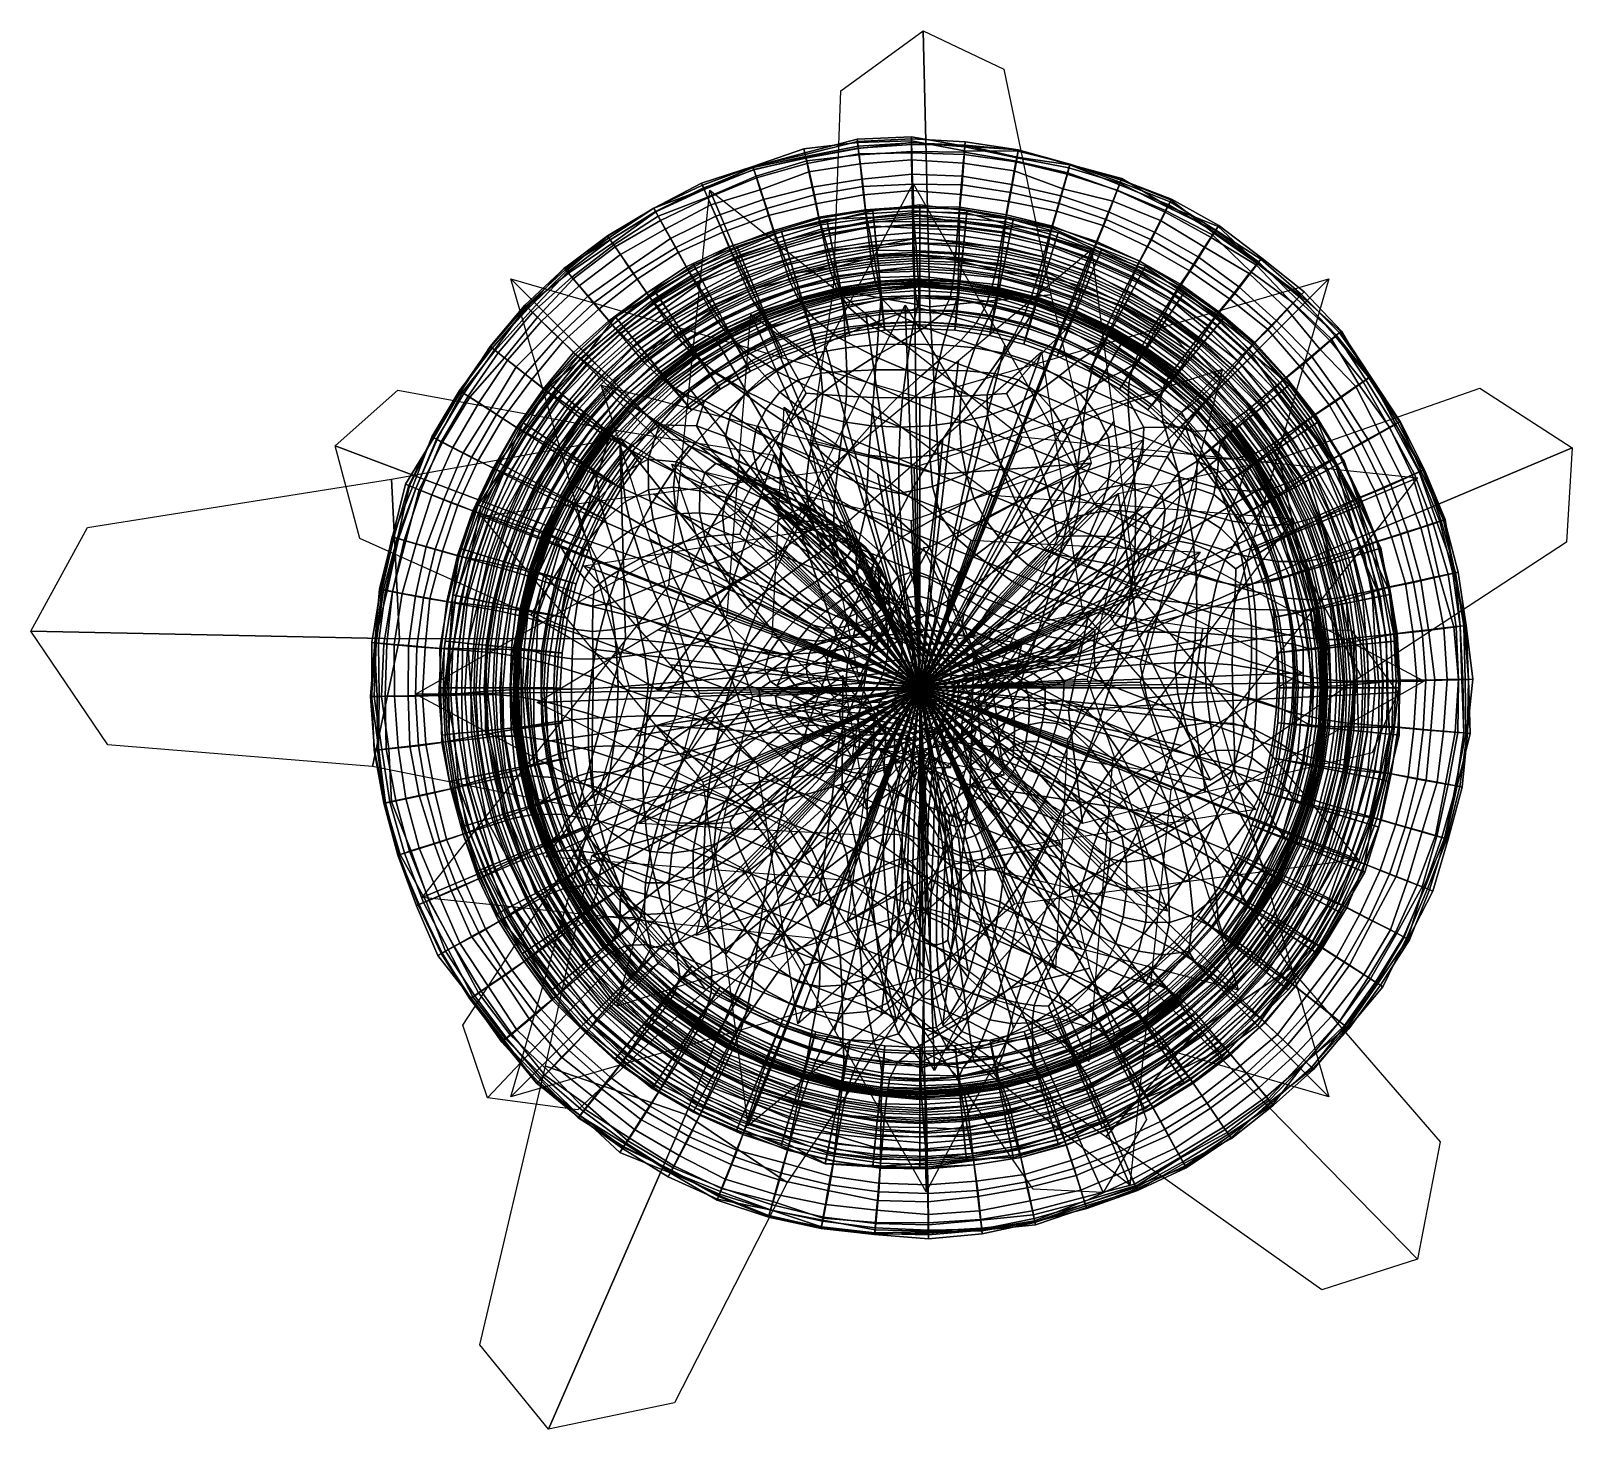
# Model space of a CAD drawing. Extents: x -0.377 to 0.277, y -0.314 to 0.279.
import ezdxf

# ---------------------------------------------------------------- set-up
doc = ezdxf.new("R2010")
doc.units = 0

msp = doc.modelspace()

# ---------------------------------------------------------------- linework, layer by layer
for points in [[(0.00426, 0.16156, 1.03876), (-0.03661, 0.16889, 1.0005), (-0.0335, 0.2531, 1.10204), (0.00143, 0.27851, 1.17762)], [(0.00143, 0.27851, 1.17762), (0.03565, 0.2622, 1.10447), (0.0556, 0.16656, 0.97923), (0.00426, 0.16156, 1.03876)], [(-0.04874, 0.22681, 0.07732), (-0.0491, 0.22844, 0.09143), (-0.02635, 0.23115, 0.09105), (-0.02652, 0.23255, 0.07722)], [(-0.0491, 0.22844, 0.09143), (-0.04829, 0.22478, 0.10347), (-0.02606, 0.22883, 0.1033), (-0.02635, 0.23115, 0.09105)], [(-0.04874, 0.22681, 0.07732), (-0.02652, 0.23255, 0.07722), (-0.0264, 0.23152, 0.0625), (-0.04857, 0.22601, 0.06271)], [(-0.04857, 0.22601, 0.06271), (-0.0264, 0.23152, 0.0625), (-0.02619, 0.22964, 0.04793), (-0.04841, 0.22523, 0.04819)], [(-0.04825, 0.22447, 0.03456), (-0.04841, 0.22523, 0.04819), (-0.02619, 0.22964, 0.04793), (-0.02608, 0.22862, 0.03428)], [(-0.04794, 0.22333, 0.11557), (-0.02569, 0.22593, 0.11475), (-0.02606, 0.22883, 0.1033), (-0.04829, 0.22478, 0.10347)], [(-0.02652, 0.23255, 0.07722), (-0.02635, 0.23115, 0.09105), (-0.00353, 0.23184, 0.09066), (-0.00357, 0.23354, 0.07691)], [(-0.02652, 0.23255, 0.07722), (-0.00357, 0.23354, 0.07691), (-0.00357, 0.23275, 0.06222), (-0.0264, 0.23152, 0.0625)], [(-0.0264, 0.23152, 0.0625), (-0.00357, 0.23275, 0.06222), (-0.00355, 0.23099, 0.04766), (-0.02619, 0.22964, 0.04793)], [(-0.02635, 0.23115, 0.09105), (-0.02606, 0.22883, 0.1033), (-0.00349, 0.23034, 0.10304), (-0.00353, 0.23184, 0.09066)], [(-0.02608, 0.22862, 0.03428), (-0.02619, 0.22964, 0.04793), (-0.00355, 0.23099, 0.04766), (-0.00356, 0.2311, 0.03391)], [(-0.02582, 0.2263, 0.02166), (-0.02608, 0.22862, 0.03428), (-0.00356, 0.2311, 0.03391), (-0.0035, 0.22683, 0.02159)], [(-0.02569, 0.22593, 0.11475), (-0.0034, 0.22737, 0.11445), (-0.00349, 0.23034, 0.10304), (-0.02606, 0.22883, 0.1033)], [(0.01908, 0.22966, 0.07639), (0.01922, 0.23142, 0.06191), (-0.00357, 0.23275, 0.06222), (-0.00357, 0.23354, 0.07691)], [(0.01908, 0.22966, 0.07639), (-0.00357, 0.23354, 0.07691), (-0.00353, 0.23184, 0.09066), (0.01892, 0.22766, 0.08991)], [(0.01922, 0.23142, 0.06191), (0.01909, 0.23006, 0.04737), (-0.00355, 0.23099, 0.04766), (-0.00357, 0.23275, 0.06222)], [(0.01874, 0.22612, 0.02127), (-0.0035, 0.22683, 0.02159), (-0.00356, 0.2311, 0.03391), (0.01902, 0.2293, 0.03371)], [(0.01902, 0.2293, 0.03371), (-0.00356, 0.2311, 0.03391), (-0.00355, 0.23099, 0.04766), (0.01909, 0.23006, 0.04737)], [(0.01892, 0.22766, 0.08991), (-0.00353, 0.23184, 0.09066), (-0.00349, 0.23034, 0.10304), (0.01915, 0.22998, 0.10284)], [(0.01896, 0.22705, 0.11441), (0.01915, 0.22998, 0.10284), (-0.00349, 0.23034, 0.10304), (-0.0034, 0.22737, 0.11445)], [(0.04077, 0.22299, 0.02097), (0.01874, 0.22612, 0.02127), (0.01902, 0.2293, 0.03371), (0.04109, 0.22465, 0.03356)], [(0.04167, 0.2275, 0.08998), (0.01892, 0.22766, 0.08991), (0.01915, 0.22998, 0.10284), (0.04122, 0.22497, 0.10205)], [(0.04174, 0.228, 0.07616), (0.01908, 0.22966, 0.07639), (0.01892, 0.22766, 0.08991), (0.04167, 0.2275, 0.08998)], [(0.04096, 0.22322, 0.11367), (0.04122, 0.22497, 0.10205), (0.01915, 0.22998, 0.10284), (0.01896, 0.22705, 0.11441)], [(0.04109, 0.22465, 0.03356), (0.01902, 0.2293, 0.03371), (0.01909, 0.23006, 0.04737), (0.04173, 0.22805, 0.047)], [(0.04174, 0.228, 0.07616), (0.04175, 0.22812, 0.06158), (0.01922, 0.23142, 0.06191), (0.01908, 0.22966, 0.07639)], [(0.04175, 0.22812, 0.06158), (0.04173, 0.22805, 0.047), (0.01909, 0.23006, 0.04737), (0.01922, 0.23142, 0.06191)], [(-0.04874, 0.22681, 0.07732), (-0.04857, 0.22601, 0.06271), (-0.07079, 0.22103, 0.06293), (-0.07074, 0.22091, 0.07753)], [(-0.04857, 0.22601, 0.06271), (-0.04841, 0.22523, 0.04819), (-0.07063, 0.22054, 0.04835), (-0.07079, 0.22103, 0.06293)], [(-0.04874, 0.22681, 0.07732), (-0.07074, 0.22091, 0.07753), (-0.07077, 0.22099, 0.09143), (-0.0491, 0.22844, 0.09143)], [(-0.0491, 0.22844, 0.09143), (-0.07077, 0.22099, 0.09143), (-0.07031, 0.21961, 0.10385), (-0.04829, 0.22478, 0.10347)], [(-0.04825, 0.22447, 0.03456), (-0.07036, 0.21966, 0.03465), (-0.07063, 0.22054, 0.04835), (-0.04841, 0.22523, 0.04819)], [(-0.0478, 0.22233, 0.02195), (-0.06925, 0.21618, 0.02222), (-0.07036, 0.21966, 0.03465), (-0.04825, 0.22447, 0.03456)], [(-0.04794, 0.22333, 0.11557), (-0.04829, 0.22478, 0.10347), (-0.07031, 0.21961, 0.10385), (-0.06939, 0.21685, 0.11544)], [(-0.04469, 0.20899, 0.12848), (-0.04794, 0.22333, 0.11557), (-0.06939, 0.21685, 0.11544), (-0.0649, 0.20317, 0.12631)], [(-0.0478, 0.22233, 0.02195), (-0.04703, 0.21872, 0.01055), (-0.0676, 0.21106, 0.0114), (-0.06925, 0.21618, 0.02222)], [(-0.0478, 0.22233, 0.02195), (-0.04825, 0.22447, 0.03456), (-0.02608, 0.22862, 0.03428), (-0.02582, 0.2263, 0.02166)], [(-0.04469, 0.20899, 0.12848), (-0.02398, 0.21246, 0.128), (-0.02569, 0.22593, 0.11475), (-0.04794, 0.22333, 0.11557)], [(-0.0478, 0.22233, 0.02195), (-0.02582, 0.2263, 0.02166), (-0.02535, 0.22213, 0.0104), (-0.04703, 0.21872, 0.01055)], [(-0.02582, 0.2263, 0.02166), (-0.0035, 0.22683, 0.02159), (-0.00347, 0.22377, 0.01008), (-0.02535, 0.22213, 0.0104)], [(-0.02398, 0.21246, 0.128), (-0.00308, 0.21354, 0.12527), (-0.0034, 0.22737, 0.11445), (-0.02569, 0.22593, 0.11475)], [(-0.02535, 0.22213, 0.0104), (-0.00347, 0.22377, 0.01008), (-0.00338, 0.2178, 0.00058), (-0.0246, 0.21565, 0.00119)], [(0.01874, 0.22612, 0.02127), (0.01842, 0.22239, 0.00998), (-0.00347, 0.22377, 0.01008), (-0.0035, 0.22683, 0.02159)], [(0.01842, 0.22239, 0.00998), (0.01796, 0.21693, 0.00034), (-0.00338, 0.2178, 0.00058), (-0.00347, 0.22377, 0.01008)], [(0.01794, 0.21321, 0.12821), (0.01896, 0.22705, 0.11441), (-0.0034, 0.22737, 0.11445), (-0.00308, 0.21354, 0.12527)], [(0.03865, 0.21001, 0.12545), (0.04096, 0.22322, 0.11367), (0.01896, 0.22705, 0.11441), (0.01794, 0.21321, 0.12821)], [(0.04005, 0.21913, 0.00975), (0.03899, 0.21338, 0.00035), (0.01796, 0.21693, 0.00034), (0.01842, 0.22239, 0.00998)], [(0.04077, 0.22299, 0.02097), (0.04005, 0.21913, 0.00975), (0.01842, 0.22239, 0.00998), (0.01874, 0.22612, 0.02127)], [(0.03865, 0.21001, 0.12545), (0.05911, 0.20525, 0.12589), (0.0627, 0.21829, 0.11344), (0.04096, 0.22322, 0.11367)], [(0.04077, 0.22299, 0.02097), (0.06241, 0.2178, 0.02063), (0.0606, 0.21152, 0.01026), (0.04005, 0.21913, 0.00975)], [(0.04077, 0.22299, 0.02097), (0.04109, 0.22465, 0.03356), (0.06318, 0.22043, 0.0331), (0.06241, 0.2178, 0.02063)], [(0.04096, 0.22322, 0.11367), (0.0627, 0.21829, 0.11344), (0.06363, 0.22172, 0.10218), (0.04122, 0.22497, 0.10205)], [(0.04109, 0.22465, 0.03356), (0.04173, 0.22805, 0.047), (0.06361, 0.22191, 0.04668), (0.06318, 0.22043, 0.0331)], [(0.04167, 0.2275, 0.08998), (0.04122, 0.22497, 0.10205), (0.06363, 0.22172, 0.10218), (0.06369, 0.22203, 0.0896)], [(0.04174, 0.228, 0.07616), (0.04167, 0.2275, 0.08998), (0.06369, 0.22203, 0.0896), (0.06357, 0.22167, 0.07573)], [(0.04175, 0.22812, 0.06158), (0.0636, 0.22183, 0.0612), (0.06361, 0.22191, 0.04668), (0.04173, 0.22805, 0.047)], [(0.04174, 0.228, 0.07616), (0.06357, 0.22167, 0.07573), (0.0636, 0.22183, 0.0612), (0.04175, 0.22812, 0.06158)], [(-0.07074, 0.22091, 0.07753), (-0.09141, 0.21135, 0.07758), (-0.0925, 0.21389, 0.09174), (-0.07077, 0.22099, 0.09143)], [(-0.07077, 0.22099, 0.09143), (-0.0925, 0.21389, 0.09174), (-0.09166, 0.21199, 0.10412), (-0.07031, 0.21961, 0.10385)], [(-0.07074, 0.22091, 0.07753), (-0.07079, 0.22103, 0.06293), (-0.09217, 0.21311, 0.0631), (-0.09141, 0.21135, 0.07758)], [(-0.07079, 0.22103, 0.06293), (-0.07063, 0.22054, 0.04835), (-0.0916, 0.21177, 0.04855), (-0.09217, 0.21311, 0.0631)], [(-0.06939, 0.21685, 0.11544), (-0.07031, 0.21961, 0.10385), (-0.09166, 0.21199, 0.10412), (-0.08993, 0.20803, 0.11509)], [(-0.07036, 0.21966, 0.03465), (-0.09139, 0.21128, 0.03486), (-0.0916, 0.21177, 0.04855), (-0.07063, 0.22054, 0.04835)], [(-0.06925, 0.21618, 0.02222), (-0.08985, 0.2077, 0.02252), (-0.09139, 0.21128, 0.03486), (-0.07036, 0.21966, 0.03465)], [(-0.0649, 0.20317, 0.12631), (-0.06939, 0.21685, 0.11544), (-0.08993, 0.20803, 0.11509), (-0.08465, 0.19604, 0.12867)], [(-0.06925, 0.21618, 0.02222), (-0.0676, 0.21106, 0.0114), (-0.08855, 0.20469, 0.01111), (-0.08985, 0.2077, 0.02252)], [(-0.04703, 0.21872, 0.01055), (-0.04561, 0.21217, 0.00139), (-0.0663, 0.20698, 0.00139), (-0.0676, 0.21106, 0.0114)], [(-0.04703, 0.21872, 0.01055), (-0.02535, 0.22213, 0.0104), (-0.0246, 0.21565, 0.00119), (-0.04561, 0.21217, 0.00139)], [(-0.0441, 0.20523, -0.00584), (-0.04561, 0.21217, 0.00139), (-0.0246, 0.21565, 0.00119), (-0.02384, 0.20904, -0.00635)], [(-0.02384, 0.20904, -0.00635), (-0.0246, 0.21565, 0.00119), (-0.00338, 0.2178, 0.00058), (-0.00327, 0.21087, -0.00692)], [(0.01731, 0.20906, -0.00643), (-0.00327, 0.21087, -0.00692), (-0.00338, 0.2178, 0.00058), (0.01796, 0.21693, 0.00034)], [(0.03766, 0.20608, -0.0066), (0.01731, 0.20906, -0.00643), (0.01796, 0.21693, 0.00034), (0.03899, 0.21338, 0.00035)], [(0.04005, 0.21913, 0.00975), (0.0606, 0.21152, 0.01026), (0.05973, 0.20855, -0.00004), (0.03899, 0.21338, 0.00035)], [(0.05911, 0.20525, 0.12589), (0.07902, 0.1985, 0.12597), (0.08369, 0.21078, 0.11291), (0.0627, 0.21829, 0.11344)], [(0.06241, 0.2178, 0.02063), (0.08359, 0.21092, 0.02019), (0.08175, 0.2063, 0.00928), (0.0606, 0.21152, 0.01026)], [(0.06241, 0.2178, 0.02063), (0.06318, 0.22043, 0.0331), (0.08481, 0.21398, 0.03263), (0.08359, 0.21092, 0.02019)], [(0.0627, 0.21829, 0.11344), (0.08369, 0.21078, 0.11291), (0.08461, 0.21327, 0.10153), (0.06363, 0.22172, 0.10218)], [(0.06318, 0.22043, 0.0331), (0.06361, 0.22191, 0.04668), (0.08532, 0.21523, 0.04628), (0.08481, 0.21398, 0.03263)], [(0.06357, 0.22167, 0.07573), (0.06369, 0.22203, 0.0896), (0.08499, 0.2143, 0.08917), (0.08538, 0.21531, 0.07544)], [(0.06357, 0.22167, 0.07573), (0.08538, 0.21531, 0.07544), (0.08561, 0.21593, 0.06086), (0.0636, 0.22183, 0.0612)], [(0.0636, 0.22183, 0.0612), (0.08561, 0.21593, 0.06086), (0.08532, 0.21523, 0.04628), (0.06361, 0.22191, 0.04668)], [(0.06369, 0.22203, 0.0896), (0.06363, 0.22172, 0.10218), (0.08461, 0.21327, 0.10153), (0.08499, 0.2143, 0.08917)], [(0.10518, 0.20415, 0.06042), (0.1065, 0.20676, 0.04585), (0.08532, 0.21523, 0.04628), (0.08561, 0.21593, 0.06086)], [(0.10668, 0.20707, 0.07514), (0.10518, 0.20415, 0.06042), (0.08561, 0.21593, 0.06086), (0.08538, 0.21531, 0.07544)], [(-0.11277, 0.20329, 0.07787), (-0.11279, 0.20335, 0.0918), (-0.0925, 0.21389, 0.09174), (-0.09141, 0.21135, 0.07758)], [(-0.11279, 0.20335, 0.0918), (-0.112, 0.20195, 0.10424), (-0.09166, 0.21199, 0.10412), (-0.0925, 0.21389, 0.09174)], [(-0.11277, 0.20329, 0.07787), (-0.09141, 0.21135, 0.07758), (-0.09217, 0.21311, 0.0631), (-0.11278, 0.2033, 0.06324)], [(-0.11278, 0.2033, 0.06324), (-0.09217, 0.21311, 0.0631), (-0.0916, 0.21177, 0.04855), (-0.11191, 0.20172, 0.04869)], [(-0.11086, 0.19993, 0.11622), (-0.08993, 0.20803, 0.11509), (-0.09166, 0.21199, 0.10412), (-0.112, 0.20195, 0.10424)], [(-0.11191, 0.20172, 0.03495), (-0.11191, 0.20172, 0.04869), (-0.0916, 0.21177, 0.04855), (-0.09139, 0.21128, 0.03486)], [(-0.10994, 0.19815, 0.02259), (-0.11191, 0.20172, 0.03495), (-0.09139, 0.21128, 0.03486), (-0.08985, 0.2077, 0.02252)], [(-0.08898, 0.21096, 0.44126), (0, 0, 0.24226), (-0.09771, 0.12712, 0.39657)], [(-0.02284, 0.1587, 0.39657), (0, 0, 0.24226), (-0.08898, 0.21096, 0.44126)], [(-0.0676, 0.21106, 0.0114), (-0.0663, 0.20698, 0.00139), (-0.0865, 0.19994, 0.00128), (-0.08855, 0.20469, 0.01111)], [(-0.0441, 0.20523, -0.00584), (-0.06415, 0.20028, -0.006), (-0.0663, 0.20698, 0.00139), (-0.04561, 0.21217, 0.00139)], [(-0.04469, 0.20899, 0.12848), (-0.04274, 0.19953, 0.11249), (-0.02296, 0.20258, 0.11246), (-0.02398, 0.21246, 0.128)], [(-0.00275, 0.21372, 0.45797), (0, 0, 0.22905), (-0.03978, 0.14429, 0.40657)], [(-0.02398, 0.21246, 0.128), (-0.02296, 0.20258, 0.11246), (-0.00304, 0.20408, 0.11211), (-0.00308, 0.21354, 0.12527)], [(-0.02304, 0.20216, -0.0124), (-0.02384, 0.20904, -0.00635), (-0.00327, 0.21087, -0.00692), (-0.00314, 0.20343, -0.01257)], [(0.0168, 0.20308, -0.01322), (-0.00314, 0.20343, -0.01257), (-0.00327, 0.21087, -0.00692), (0.01731, 0.20906, -0.00643)], [(0.01794, 0.21321, 0.12821), (-0.00308, 0.21354, 0.12527), (-0.00304, 0.20408, 0.11211), (0.01696, 0.20378, 0.11154)], [(0.03606, 0.14527, 0.40657), (0, 0, 0.22905), (-0.00275, 0.21372, 0.45797)], [(0.03865, 0.21001, 0.12545), (0.01794, 0.21321, 0.12821), (0.01696, 0.20378, 0.11154), (0.03673, 0.20052, 0.1116)], [(0.03865, 0.21001, 0.12545), (0.03673, 0.20052, 0.1116), (0.05619, 0.19576, 0.11136), (0.05911, 0.20525, 0.12589)], [(0.03766, 0.20608, -0.0066), (0.03899, 0.21338, 0.00035), (0.05973, 0.20855, -0.00004), (0.05788, 0.20208, -0.0075)], [(0.0606, 0.21152, 0.01026), (0.08175, 0.2063, 0.00928), (0.07996, 0.20181, -0.00047), (0.05973, 0.20855, -0.00004)], [(0.09819, 0.18987, 0.12592), (0.10397, 0.20157, 0.11252), (0.08369, 0.21078, 0.11291), (0.07902, 0.1985, 0.12597)], [(0.10419, 0.20232, 0.01968), (0.10202, 0.19811, 0.00862), (0.08175, 0.2063, 0.00928), (0.08359, 0.21092, 0.02019)], [(0.10419, 0.20232, 0.01968), (0.08359, 0.21092, 0.02019), (0.08481, 0.21398, 0.03263), (0.10496, 0.20379, 0.03236)], [(0.10397, 0.20157, 0.11252), (0.1055, 0.20469, 0.10134), (0.08461, 0.21327, 0.10153), (0.08369, 0.21078, 0.11291)], [(0.10613, 0.20597, 0.08894), (0.08499, 0.2143, 0.08917), (0.08461, 0.21327, 0.10153), (0.1055, 0.20469, 0.10134)], [(0.10496, 0.20379, 0.03236), (0.08481, 0.21398, 0.03263), (0.08532, 0.21523, 0.04628), (0.1065, 0.20676, 0.04585)], [(0.10668, 0.20707, 0.07514), (0.08538, 0.21531, 0.07544), (0.08499, 0.2143, 0.08917), (0.10613, 0.20597, 0.08894)], [(-0.13231, 0.19146, 0.07798), (-0.11277, 0.20329, 0.07787), (-0.11278, 0.2033, 0.06324), (-0.1324, 0.19159, 0.06334)], [(-0.1324, 0.19159, 0.06334), (-0.11278, 0.2033, 0.06324), (-0.11191, 0.20172, 0.04869), (-0.13128, 0.18995, 0.04878)], [(-0.13231, 0.19146, 0.07798), (-0.13184, 0.1908, 0.0918), (-0.11279, 0.20335, 0.0918), (-0.11277, 0.20329, 0.07787)], [(-0.13184, 0.1908, 0.0918), (-0.13123, 0.18992, 0.10429), (-0.112, 0.20195, 0.10424), (-0.11279, 0.20335, 0.0918)], [(-0.10347, 0.18666, 0.12773), (-0.08465, 0.19604, 0.12867), (-0.08993, 0.20803, 0.11509), (-0.11086, 0.19993, 0.11622)], [(-0.10994, 0.19815, 0.02259), (-0.08985, 0.2077, 0.02252), (-0.08855, 0.20469, 0.01111), (-0.1079, 0.19444, 0.01145)], [(-0.1079, 0.19444, 0.01145), (-0.08855, 0.20469, 0.01111), (-0.0865, 0.19994, 0.00128), (-0.10567, 0.19041, 0.00147)], [(-0.06415, 0.20028, -0.006), (-0.08356, 0.19314, -0.00596), (-0.0865, 0.19994, 0.00128), (-0.0663, 0.20698, 0.00139)], [(-0.0649, 0.20317, 0.12631), (-0.08465, 0.19604, 0.12867), (-0.08071, 0.18678, 0.11314), (-0.06194, 0.19379, 0.11303)], [(-0.04469, 0.20899, 0.12848), (-0.0649, 0.20317, 0.12631), (-0.06194, 0.19379, 0.11303), (-0.04274, 0.19953, 0.11249)], [(-0.04275, 0.19896, -0.01231), (-0.06186, 0.1932, -0.01156), (-0.06415, 0.20028, -0.006), (-0.0441, 0.20523, -0.00584)], [(-0.04275, 0.19896, -0.01231), (-0.0441, 0.20523, -0.00584), (-0.02384, 0.20904, -0.00635), (-0.02304, 0.20216, -0.0124)], [(-0.04274, 0.19953, 0.11249), (-0.04227, 0.19752, 0.10071), (-0.02274, 0.20092, 0.10048), (-0.02296, 0.20258, 0.11246)], [(-0.02304, 0.20216, -0.0124), (-0.00314, 0.20343, -0.01257), (-0.00302, 0.19601, -0.01712), (-0.02225, 0.19522, -0.01757)], [(-0.02296, 0.20258, 0.11246), (-0.02274, 0.20092, 0.10048), (-0.00298, 0.20214, 0.10025), (-0.00304, 0.20408, 0.11211)], [(-0.0199, 0.20223, 0.34741), (-0.01949, 0.19817, 0.35894), (0.00004, 0.2001, 0.35975), (0.00004, 0.20467, 0.34767)], [(-0.0199, 0.20223, 0.34741), (0.00004, 0.20467, 0.34767), (0.00004, 0.20175, 0.33666), (-0.01962, 0.19948, 0.33673)], [(0.0168, 0.20308, -0.01322), (0.01617, 0.19522, -0.01726), (-0.00302, 0.19601, -0.01712), (-0.00314, 0.20343, -0.01257)], [(0.01696, 0.20378, 0.11154), (-0.00304, 0.20408, 0.11211), (-0.00298, 0.20214, 0.10025), (0.01676, 0.20101, 0.10006)], [(0.01999, 0.20221, 0.3474), (0.0199, 0.20133, 0.33663), (0.00004, 0.20175, 0.33666), (0.00004, 0.20467, 0.34767)], [(0.01999, 0.20221, 0.3474), (0.00004, 0.20467, 0.34767), (0.00004, 0.2001, 0.35975), (0.01946, 0.19702, 0.35792)], [(0.03648, 0.19964, -0.01277), (0.03524, 0.19285, -0.01788), (0.01617, 0.19522, -0.01726), (0.0168, 0.20308, -0.01322)], [(0.03673, 0.20052, 0.1116), (0.01696, 0.20378, 0.11154), (0.01676, 0.20101, 0.10006), (0.03647, 0.1989, 0.09964)], [(0.03648, 0.19964, -0.01277), (0.0168, 0.20308, -0.01322), (0.01731, 0.20906, -0.00643), (0.03766, 0.20608, -0.0066)], [(0.03648, 0.19964, -0.01277), (0.03766, 0.20608, -0.0066), (0.05788, 0.20208, -0.0075), (0.05595, 0.19534, -0.01342)], [(0.05911, 0.20525, 0.12589), (0.05619, 0.19576, 0.11136), (0.07486, 0.1885, 0.11156), (0.07902, 0.1985, 0.12597)], [(0.05788, 0.20208, -0.0075), (0.05973, 0.20855, -0.00004), (0.07996, 0.20181, -0.00047), (0.07766, 0.19601, -0.00833)], [(0.10202, 0.19811, 0.00862), (0.09944, 0.1931, -0.00089), (0.07996, 0.20181, -0.00047), (0.08175, 0.2063, 0.00928)], [(0.12356, 0.19093, 0.11239), (0.12494, 0.19317, 0.10087), (0.1055, 0.20469, 0.10134), (0.10397, 0.20157, 0.11252)], [(0.12411, 0.19205, 0.01909), (0.10419, 0.20232, 0.01968), (0.10496, 0.20379, 0.03236), (0.12528, 0.19383, 0.0318)], [(0.12528, 0.19383, 0.0318), (0.10496, 0.20379, 0.03236), (0.1065, 0.20676, 0.04585), (0.12458, 0.19271, 0.04558)], [(0.12672, 0.196, 0.07477), (0.12641, 0.19554, 0.06008), (0.10518, 0.20415, 0.06042), (0.10668, 0.20707, 0.07514)], [(0.12641, 0.19554, 0.06008), (0.12458, 0.19271, 0.04558), (0.1065, 0.20676, 0.04585), (0.10518, 0.20415, 0.06042)], [(0.12542, 0.19397, 0.08843), (0.10613, 0.20597, 0.08894), (0.1055, 0.20469, 0.10134), (0.12494, 0.19317, 0.10087)], [(0.12672, 0.196, 0.07477), (0.10668, 0.20707, 0.07514), (0.10613, 0.20597, 0.08894), (0.12542, 0.19397, 0.08843)], [(-0.13032, 0.18855, 0.03521), (-0.13128, 0.18995, 0.04878), (-0.11191, 0.20172, 0.04869), (-0.11191, 0.20172, 0.03495)], [(-0.12976, 0.18783, 0.11612), (-0.11086, 0.19993, 0.11622), (-0.112, 0.20195, 0.10424), (-0.13123, 0.18992, 0.10429)], [(-0.12916, 0.18687, 0.02259), (-0.13032, 0.18855, 0.03521), (-0.11191, 0.20172, 0.03495), (-0.10994, 0.19815, 0.02259)], [(-0.12137, 0.17567, 0.12795), (-0.10347, 0.18666, 0.12773), (-0.11086, 0.19993, 0.11622), (-0.12976, 0.18783, 0.11612)], [(-0.12916, 0.18687, 0.02259), (-0.10994, 0.19815, 0.02259), (-0.1079, 0.19444, 0.01145), (-0.12692, 0.18361, 0.01131)], [(-0.10243, 0.18458, -0.00628), (-0.10567, 0.19041, 0.00147), (-0.0865, 0.19994, 0.00128), (-0.08356, 0.19314, -0.00596)], [(-0.10347, 0.18666, 0.12773), (-0.09823, 0.1771, 0.11391), (-0.08071, 0.18678, 0.11314), (-0.08465, 0.19604, 0.12867)], [(-0.06186, 0.1932, -0.01156), (-0.0809, 0.18699, -0.01232), (-0.08356, 0.19314, -0.00596), (-0.06415, 0.20028, -0.006)], [(-0.04274, 0.19953, 0.11249), (-0.06194, 0.19379, 0.11303), (-0.06152, 0.19259, 0.10084), (-0.04227, 0.19752, 0.10071)], [(-0.04275, 0.19896, -0.01231), (-0.04129, 0.19219, -0.01762), (-0.05973, 0.18654, -0.01658), (-0.06186, 0.1932, -0.01156)], [(-0.0419, 0.19624, 0.08203), (-0.04227, 0.19752, 0.10071), (-0.06152, 0.19259, 0.10084), (-0.06077, 0.19058, 0.08227)], [(-0.0414, 0.19463, 0.05913), (-0.0419, 0.19624, 0.08203), (-0.06077, 0.19058, 0.08227), (-0.06002, 0.18873, 0.0594)], [(-0.03928, 0.19757, 0.3471), (-0.03946, 0.19847, 0.33663), (-0.05864, 0.19337, 0.33664), (-0.05861, 0.19327, 0.34721)], [(-0.03946, 0.19847, 0.33663), (-0.03857, 0.19408, 0.3227), (-0.0571, 0.18831, 0.32285), (-0.05864, 0.19337, 0.33664)], [(-0.03928, 0.19757, 0.3471), (-0.05861, 0.19327, 0.34721), (-0.05751, 0.18965, 0.35825), (-0.03861, 0.19428, 0.3581)], [(-0.04275, 0.19896, -0.01231), (-0.02304, 0.20216, -0.0124), (-0.02225, 0.19522, -0.01757), (-0.04129, 0.19219, -0.01762)], [(-0.0419, 0.19624, 0.08203), (-0.02241, 0.19892, 0.0819), (-0.02274, 0.20092, 0.10048), (-0.04227, 0.19752, 0.10071)], [(-0.0414, 0.19463, 0.05913), (-0.02205, 0.1971, 0.05903), (-0.02241, 0.19892, 0.0819), (-0.0419, 0.19624, 0.08203)], [(-0.0414, 0.19463, 0.05913), (-0.04068, 0.19222, 0.03583), (-0.02162, 0.19502, 0.03571), (-0.02205, 0.1971, 0.05903)], [(-0.03928, 0.19757, 0.3471), (-0.0199, 0.20223, 0.34741), (-0.01962, 0.19948, 0.33673), (-0.03946, 0.19847, 0.33663)], [(-0.03946, 0.19847, 0.33663), (-0.01962, 0.19948, 0.33673), (-0.01943, 0.19759, 0.32262), (-0.03857, 0.19408, 0.3227)], [(-0.03928, 0.19757, 0.3471), (-0.03861, 0.19428, 0.3581), (-0.01949, 0.19817, 0.35894), (-0.0199, 0.20223, 0.34741)], [(-0.03861, 0.19428, 0.3581), (-0.03701, 0.18636, 0.36365), (-0.01858, 0.18917, 0.36364), (-0.01949, 0.19817, 0.35894)], [(-0.03812, 0.19177, 0.30158), (-0.03857, 0.19408, 0.3227), (-0.01943, 0.19759, 0.32262), (-0.01925, 0.19571, 0.3014)], [(-0.02241, 0.19892, 0.0819), (-0.00286, 0.2006, 0.08162), (-0.00298, 0.20214, 0.10025), (-0.02274, 0.20092, 0.10048)], [(-0.02205, 0.1971, 0.05903), (-0.00268, 0.19888, 0.05875), (-0.00286, 0.2006, 0.08162), (-0.02241, 0.19892, 0.0819)], [(-0.02225, 0.19522, -0.01757), (-0.00302, 0.19601, -0.01712), (-0.0029, 0.18865, -0.02122), (-0.02136, 0.18754, -0.02124)], [(-0.02205, 0.1971, 0.05903), (-0.02162, 0.19502, 0.03571), (-0.00244, 0.19658, 0.03546), (-0.00268, 0.19888, 0.05875)], [(-0.02162, 0.19502, 0.03571), (-0.02095, 0.19146, 0.01623), (-0.00213, 0.19295, 0.01597), (-0.00244, 0.19658, 0.03546)], [(-0.01962, 0.19948, 0.33673), (0.00004, 0.20175, 0.33666), (0.00004, 0.19771, 0.32275), (-0.01943, 0.19759, 0.32262)], [(-0.01949, 0.19817, 0.35894), (-0.01858, 0.18917, 0.36364), (0.00004, 0.19059, 0.3649), (0.00004, 0.2001, 0.35975)], [(-0.01925, 0.19571, 0.3014), (-0.01943, 0.19759, 0.32262), (0.00004, 0.19771, 0.32275), (0.00004, 0.19473, 0.30174)], [(0.01617, 0.19522, -0.01726), (0.01558, 0.18814, -0.02176), (-0.0029, 0.18865, -0.02122), (-0.00302, 0.19601, -0.01712)], [(0.0167, 0.19906, 0.08145), (0.01676, 0.20101, 0.10006), (-0.00298, 0.20214, 0.10025), (-0.00286, 0.2006, 0.08162)], [(0.01678, 0.19811, 0.05851), (0.0167, 0.19906, 0.08145), (-0.00286, 0.2006, 0.08162), (-0.00268, 0.19888, 0.05875)], [(0.01678, 0.19811, 0.05851), (-0.00268, 0.19888, 0.05875), (-0.00244, 0.19658, 0.03546), (0.01678, 0.19565, 0.03527)], [(0.01678, 0.19565, 0.03527), (-0.00244, 0.19658, 0.03546), (-0.00213, 0.19295, 0.01597), (0.01671, 0.1917, 0.01591)], [(0.0199, 0.20133, 0.33663), (0.01952, 0.19764, 0.32261), (0.00004, 0.19771, 0.32275), (0.00004, 0.20175, 0.33666)], [(0.01946, 0.19702, 0.35792), (0.00004, 0.2001, 0.35975), (0.00004, 0.19059, 0.3649), (0.01864, 0.18894, 0.363)], [(0.01917, 0.19401, 0.30169), (0.00004, 0.19473, 0.30174), (0.00004, 0.19771, 0.32275), (0.01952, 0.19764, 0.32261)], [(0.03633, 0.19757, 0.08103), (0.03647, 0.1989, 0.09964), (0.01676, 0.20101, 0.10006), (0.0167, 0.19906, 0.08145)], [(0.03604, 0.19516, 0.05828), (0.03633, 0.19757, 0.08103), (0.0167, 0.19906, 0.08145), (0.01678, 0.19811, 0.05851)], [(0.03604, 0.19516, 0.05828), (0.01678, 0.19811, 0.05851), (0.01678, 0.19565, 0.03527), (0.03587, 0.19308, 0.03501)], [(0.03873, 0.1944, 0.3582), (0.01946, 0.19702, 0.35792), (0.01864, 0.18894, 0.363), (0.03702, 0.18597, 0.36255)], [(0.03805, 0.19098, 0.30172), (0.01917, 0.19401, 0.30169), (0.01952, 0.19764, 0.32261), (0.03891, 0.19531, 0.32252)], [(0.03953, 0.19837, 0.34725), (0.01999, 0.20221, 0.3474), (0.01946, 0.19702, 0.35792), (0.03873, 0.1944, 0.3582)], [(0.03902, 0.19589, 0.33676), (0.03891, 0.19531, 0.32252), (0.01952, 0.19764, 0.32261), (0.0199, 0.20133, 0.33663)], [(0.03953, 0.19837, 0.34725), (0.03902, 0.19589, 0.33676), (0.0199, 0.20133, 0.33663), (0.01999, 0.20221, 0.3474)], [(0.03648, 0.19964, -0.01277), (0.05595, 0.19534, -0.01342), (0.05399, 0.18847, -0.0183), (0.03524, 0.19285, -0.01788)], [(0.03604, 0.19516, 0.05828), (0.05495, 0.19043, 0.05801), (0.05531, 0.19224, 0.08081), (0.03633, 0.19757, 0.08103)], [(0.03633, 0.19757, 0.08103), (0.05531, 0.19224, 0.08081), (0.05596, 0.19487, 0.0992), (0.03647, 0.1989, 0.09964)], [(0.03673, 0.20052, 0.1116), (0.03647, 0.1989, 0.09964), (0.05596, 0.19487, 0.0992), (0.05619, 0.19576, 0.11136)], [(0.03953, 0.19837, 0.34725), (0.03873, 0.1944, 0.3582), (0.05767, 0.1899, 0.35849), (0.0586, 0.19296, 0.34715)], [(0.03953, 0.19837, 0.34725), (0.0586, 0.19296, 0.34715), (0.05861, 0.19296, 0.33666), (0.03902, 0.19589, 0.33676)], [(0.05595, 0.19534, -0.01342), (0.05788, 0.20208, -0.0075), (0.07766, 0.19601, -0.00833), (0.07496, 0.18915, -0.01406)], [(0.09819, 0.18987, 0.12592), (0.07902, 0.1985, 0.12597), (0.07486, 0.1885, 0.11156), (0.09331, 0.18079, 0.11082)], [(0.09316, 0.18086, -0.01436), (0.07496, 0.18915, -0.01406), (0.07766, 0.19601, -0.00833), (0.09636, 0.1871, -0.00839)], [(0.09636, 0.1871, -0.00839), (0.07766, 0.19601, -0.00833), (0.07996, 0.20181, -0.00047), (0.09944, 0.1931, -0.00089)], [(0.11635, 0.17935, 0.12491), (0.12356, 0.19093, 0.11239), (0.10397, 0.20157, 0.11252), (0.09819, 0.18987, 0.12592)], [(0.12071, 0.18677, 0.0084), (0.11804, 0.18265, -0.00136), (0.09944, 0.1931, -0.00089), (0.10202, 0.19811, 0.00862)], [(0.12411, 0.19205, 0.01909), (0.12071, 0.18677, 0.0084), (0.10202, 0.19811, 0.00862), (0.10419, 0.20232, 0.01968)], [(0.12672, 0.196, 0.07477), (0.12542, 0.19397, 0.08843), (0.1446, 0.18172, 0.08818), (0.14495, 0.18218, 0.07431)], [(0.12672, 0.196, 0.07477), (0.14495, 0.18218, 0.07431), (0.1432, 0.17999, 0.05962), (0.12641, 0.19554, 0.06008)], [(-0.1324, 0.19159, 0.06334), (-0.13128, 0.18995, 0.04878), (-0.15073, 0.1779, 0.04875), (-0.15066, 0.17782, 0.0634)], [(-0.13032, 0.18855, 0.03521), (-0.14898, 0.17583, 0.03514), (-0.15073, 0.1779, 0.04875), (-0.13128, 0.18995, 0.04878)], [(-0.13231, 0.19146, 0.07798), (-0.1324, 0.19159, 0.06334), (-0.15066, 0.17782, 0.0634), (-0.14979, 0.17679, 0.07796)], [(-0.13231, 0.19146, 0.07798), (-0.14979, 0.17679, 0.07796), (-0.15022, 0.17732, 0.09191), (-0.13184, 0.1908, 0.0918)], [(-0.13184, 0.1908, 0.0918), (-0.15022, 0.17732, 0.09191), (-0.14932, 0.17625, 0.10436), (-0.13123, 0.18992, 0.10429)], [(-0.12976, 0.18783, 0.11612), (-0.13123, 0.18992, 0.10429), (-0.14932, 0.17625, 0.10436), (-0.14746, 0.17406, 0.11604)], [(-0.12692, 0.18361, 0.01131), (-0.1079, 0.19444, 0.01145), (-0.10567, 0.19041, 0.00147), (-0.1233, 0.17835, 0.00206)], [(-0.1198, 0.17327, -0.00581), (-0.1233, 0.17835, 0.00206), (-0.10567, 0.19041, 0.00147), (-0.10243, 0.18458, -0.00628)], [(-0.099, 0.17838, -0.01243), (-0.10243, 0.18458, -0.00628), (-0.08356, 0.19314, -0.00596), (-0.0809, 0.18699, -0.01232)], [(-0.06186, 0.1932, -0.01156), (-0.05973, 0.18654, -0.01658), (-0.07794, 0.18017, -0.01707), (-0.0809, 0.18699, -0.01232)], [(-0.06194, 0.19379, 0.11303), (-0.08071, 0.18678, 0.11314), (-0.08005, 0.18536, 0.10104), (-0.06152, 0.19259, 0.10084)], [(-0.06077, 0.19058, 0.08227), (-0.06152, 0.19259, 0.10084), (-0.08005, 0.18536, 0.10104), (-0.07917, 0.18358, 0.08243)], [(-0.06002, 0.18873, 0.0594), (-0.06077, 0.19058, 0.08227), (-0.07917, 0.18358, 0.08243), (-0.07837, 0.1821, 0.05951)], [(-0.05861, 0.19327, 0.34721), (-0.05864, 0.19337, 0.33664), (-0.07685, 0.18556, 0.3367), (-0.0775, 0.18713, 0.34732)], [(-0.05861, 0.19327, 0.34721), (-0.0775, 0.18713, 0.34732), (-0.07601, 0.18354, 0.3587), (-0.05751, 0.18965, 0.35825)], [(-0.05864, 0.19337, 0.33664), (-0.0571, 0.18831, 0.32285), (-0.07561, 0.18255, 0.32273), (-0.07685, 0.18556, 0.3367)], [(-0.05751, 0.18965, 0.35825), (-0.07601, 0.18354, 0.3587), (-0.07241, 0.17485, 0.36185), (-0.05507, 0.18166, 0.36337)], [(-0.0414, 0.19463, 0.05913), (-0.06002, 0.18873, 0.0594), (-0.05917, 0.18672, 0.03606), (-0.04068, 0.19222, 0.03583)], [(-0.04129, 0.19219, -0.01762), (-0.03964, 0.18455, -0.0212), (-0.05749, 0.17958, -0.02081), (-0.05973, 0.18654, -0.01658)], [(-0.04068, 0.19222, 0.03583), (-0.05917, 0.18672, 0.03606), (-0.0579, 0.1836, 0.01649), (-0.03953, 0.1881, 0.01646)], [(-0.03861, 0.19428, 0.3581), (-0.05751, 0.18965, 0.35825), (-0.05507, 0.18166, 0.36337), (-0.03701, 0.18636, 0.36365)], [(-0.03812, 0.19177, 0.30158), (-0.05656, 0.18654, 0.30167), (-0.0571, 0.18831, 0.32285), (-0.03857, 0.19408, 0.3227)], [(-0.03689, 0.18562, 0.27469), (-0.05519, 0.18201, 0.27454), (-0.05656, 0.18654, 0.30167), (-0.03812, 0.19177, 0.30158)], [(-0.04129, 0.19219, -0.01762), (-0.02225, 0.19522, -0.01757), (-0.02136, 0.18754, -0.02124), (-0.03964, 0.18455, -0.0212)], [(-0.04068, 0.19222, 0.03583), (-0.03953, 0.1881, 0.01646), (-0.02095, 0.19146, 0.01623), (-0.02162, 0.19502, 0.03571)], [(-0.03821, 0.18343, 0.0052), (-0.02004, 0.18626, 0.00516), (-0.02095, 0.19146, 0.01623), (-0.03953, 0.1881, 0.01646)], [(-0.03689, 0.18562, 0.27469), (-0.03812, 0.19177, 0.30158), (-0.01925, 0.19571, 0.3014), (-0.01841, 0.18724, 0.27486)], [(-0.02004, 0.18626, 0.00516), (-0.00175, 0.18851, 0.00436), (-0.00213, 0.19295, 0.01597), (-0.02095, 0.19146, 0.01623)], [(-0.01841, 0.18724, 0.27486), (-0.01925, 0.19571, 0.3014), (0.00004, 0.19473, 0.30174), (0.00004, 0.19091, 0.27446)], [(-0.01802, 0.18363, 0.36309), (0.00004, 0.18464, 0.36379), (0.00004, 0.19059, 0.3649), (-0.01858, 0.18917, 0.36364)], [(-0.01841, 0.18724, 0.27486), (0.00004, 0.19091, 0.27446), (0.00004, 0.18517, 0.24173), (-0.01825, 0.18556, 0.24159)], [(0.01665, 0.18712, 0.00456), (0.01671, 0.1917, 0.01591), (-0.00213, 0.19295, 0.01597), (-0.00175, 0.18851, 0.00436)], [(0.01859, 0.18818, 0.27472), (0.00004, 0.19091, 0.27446), (0.00004, 0.19473, 0.30174), (0.01917, 0.19401, 0.30169)], [(0.01859, 0.18818, 0.27472), (0.01821, 0.18428, 0.24172), (0.00004, 0.18517, 0.24173), (0.00004, 0.19091, 0.27446)], [(0.01811, 0.18367, 0.36345), (0.01864, 0.18894, 0.363), (0.00004, 0.19059, 0.3649), (0.00004, 0.18464, 0.36379)], [(0.03524, 0.19285, -0.01788), (0.03391, 0.18556, -0.02192), (0.01558, 0.18814, -0.02176), (0.01617, 0.19522, -0.01726)], [(0.03482, 0.18418, 0.0046), (0.0354, 0.18909, 0.01569), (0.01671, 0.1917, 0.01591), (0.01665, 0.18712, 0.00456)], [(0.03587, 0.19308, 0.03501), (0.01678, 0.19565, 0.03527), (0.01671, 0.1917, 0.01591), (0.0354, 0.18909, 0.01569)], [(0.03716, 0.18651, 0.27455), (0.01859, 0.18818, 0.27472), (0.01917, 0.19401, 0.30169), (0.03805, 0.19098, 0.30172)], [(0.03524, 0.19285, -0.01788), (0.05399, 0.18847, -0.0183), (0.05195, 0.18131, -0.02229), (0.03391, 0.18556, -0.02192)], [(0.03587, 0.19308, 0.03501), (0.0354, 0.18909, 0.01569), (0.05376, 0.18461, 0.01548), (0.05451, 0.18814, 0.03482)], [(0.03604, 0.19516, 0.05828), (0.03587, 0.19308, 0.03501), (0.05451, 0.18814, 0.03482), (0.05495, 0.19043, 0.05801)], [(0.03873, 0.1944, 0.3582), (0.03702, 0.18597, 0.36255), (0.05527, 0.18205, 0.3645), (0.05767, 0.1899, 0.35849)], [(0.03716, 0.18651, 0.27455), (0.03805, 0.19098, 0.30172), (0.05668, 0.18661, 0.30166), (0.05527, 0.18197, 0.27455)], [(0.03805, 0.19098, 0.30172), (0.03891, 0.19531, 0.32252), (0.05776, 0.19017, 0.32257), (0.05668, 0.18661, 0.30166)], [(0.03902, 0.19589, 0.33676), (0.05861, 0.19296, 0.33666), (0.05776, 0.19017, 0.32257), (0.03891, 0.19531, 0.32252)], [(0.05595, 0.19534, -0.01342), (0.07496, 0.18915, -0.01406), (0.07222, 0.1822, -0.01856), (0.05399, 0.18847, -0.0183)], [(0.05495, 0.19043, 0.05801), (0.05451, 0.18814, 0.03482), (0.07257, 0.18148, 0.03461), (0.07336, 0.18402, 0.05772)], [(0.05495, 0.19043, 0.05801), (0.07336, 0.18402, 0.05772), (0.07381, 0.18556, 0.08053), (0.05531, 0.19224, 0.08081)], [(0.05767, 0.1899, 0.35849), (0.05527, 0.18205, 0.3645), (0.07281, 0.1756, 0.36412), (0.07614, 0.18362, 0.35878)], [(0.05531, 0.19224, 0.08081), (0.07381, 0.18556, 0.08053), (0.07427, 0.18697, 0.09919), (0.05596, 0.19487, 0.0992)], [(0.05619, 0.19576, 0.11136), (0.05596, 0.19487, 0.0992), (0.07427, 0.18697, 0.09919), (0.07486, 0.1885, 0.11156)], [(0.05668, 0.18661, 0.30166), (0.05776, 0.19017, 0.32257), (0.07653, 0.18458, 0.32242), (0.07448, 0.17962, 0.30175)], [(0.0586, 0.19296, 0.34715), (0.05767, 0.1899, 0.35849), (0.07614, 0.18362, 0.35878), (0.07716, 0.18609, 0.34711)], [(0.05861, 0.19296, 0.33666), (0.07654, 0.1846, 0.33675), (0.07653, 0.18458, 0.32242), (0.05776, 0.19017, 0.32257)], [(0.0586, 0.19296, 0.34715), (0.07716, 0.18609, 0.34711), (0.07654, 0.1846, 0.33675), (0.05861, 0.19296, 0.33666)], [(0.11635, 0.17935, 0.12491), (0.09819, 0.18987, 0.12592), (0.09331, 0.18079, 0.11082), (0.11032, 0.1703, 0.11088)], [(0.11425, 0.17675, -0.0087), (0.09636, 0.1871, -0.00839), (0.09944, 0.1931, -0.00089), (0.11804, 0.18265, -0.00136)], [(0.11635, 0.17935, 0.12491), (0.13346, 0.1672, 0.12456), (0.14272, 0.17919, 0.11277), (0.12356, 0.19093, 0.11239)], [(0.12411, 0.19205, 0.01909), (0.14025, 0.17631, 0.01937), (0.13964, 0.1756, 0.00741), (0.12071, 0.18677, 0.0084)], [(0.12356, 0.19093, 0.11239), (0.14272, 0.17919, 0.11277), (0.14328, 0.18002, 0.10045), (0.12494, 0.19317, 0.10087)], [(0.12411, 0.19205, 0.01909), (0.12528, 0.19383, 0.0318), (0.14362, 0.18057, 0.03141), (0.14025, 0.17631, 0.01937)], [(0.12641, 0.19554, 0.06008), (0.1432, 0.17999, 0.05962), (0.14305, 0.17981, 0.04516), (0.12458, 0.19271, 0.04558)], [(0.12528, 0.19383, 0.0318), (0.12458, 0.19271, 0.04558), (0.14305, 0.17981, 0.04516), (0.14362, 0.18057, 0.03141)], [(0.12542, 0.19397, 0.08843), (0.12494, 0.19317, 0.10087), (0.14328, 0.18002, 0.10045), (0.1446, 0.18172, 0.08818)], [(-0.12916, 0.18687, 0.02259), (-0.14687, 0.17332, 0.02267), (-0.14898, 0.17583, 0.03514), (-0.13032, 0.18855, 0.03521)], [(-0.12137, 0.17567, 0.12795), (-0.12976, 0.18783, 0.11612), (-0.14746, 0.17406, 0.11604), (-0.13823, 0.16316, 0.12964)], [(-0.12916, 0.18687, 0.02259), (-0.12692, 0.18361, 0.01131), (-0.14437, 0.17036, 0.01136), (-0.14687, 0.17332, 0.02267)], [(-0.12692, 0.18361, 0.01131), (-0.1233, 0.17835, 0.00206), (-0.1407, 0.16602, 0.00177), (-0.14437, 0.17036, 0.01136)], [(-0.12137, 0.17567, 0.12795), (-0.11567, 0.16735, 0.11345), (-0.09823, 0.1771, 0.11391), (-0.10347, 0.18666, 0.12773)], [(-0.11574, 0.16739, -0.01176), (-0.1198, 0.17327, -0.00581), (-0.10243, 0.18458, -0.00628), (-0.099, 0.17838, -0.01243)], [(-0.099, 0.17838, -0.01243), (-0.0809, 0.18699, -0.01232), (-0.07794, 0.18017, -0.01707), (-0.09529, 0.1717, -0.017)], [(-0.09823, 0.1771, 0.11391), (-0.09763, 0.17613, 0.10128), (-0.08005, 0.18536, 0.10104), (-0.08071, 0.18678, 0.11314)], [(-0.09673, 0.17472, 0.08258), (-0.07917, 0.18358, 0.08243), (-0.08005, 0.18536, 0.10104), (-0.09763, 0.17613, 0.10128)], [(-0.09559, 0.17298, 0.05969), (-0.07837, 0.1821, 0.05951), (-0.07917, 0.18358, 0.08243), (-0.09673, 0.17472, 0.08258)], [(-0.0958, 0.17924, 0.34744), (-0.0937, 0.1753, 0.35878), (-0.07601, 0.18354, 0.3587), (-0.0775, 0.18713, 0.34732)], [(-0.0958, 0.17924, 0.34744), (-0.0775, 0.18713, 0.34732), (-0.07685, 0.18556, 0.3367), (-0.09503, 0.1778, 0.33666)], [(-0.09503, 0.1778, 0.33666), (-0.07685, 0.18556, 0.3367), (-0.07561, 0.18255, 0.32273), (-0.0938, 0.17549, 0.32253)], [(-0.0937, 0.1753, 0.35878), (-0.08932, 0.16706, 0.36229), (-0.07241, 0.17485, 0.36185), (-0.07601, 0.18354, 0.3587)], [(-0.06002, 0.18873, 0.0594), (-0.07837, 0.1821, 0.05951), (-0.07748, 0.18056, 0.03609), (-0.05917, 0.18672, 0.03606)], [(-0.05973, 0.18654, -0.01658), (-0.05749, 0.17958, -0.02081), (-0.07489, 0.17314, -0.02087), (-0.07794, 0.18017, -0.01707)], [(-0.05917, 0.18672, 0.03606), (-0.07748, 0.18056, 0.03609), (-0.07578, 0.17727, 0.01651), (-0.0579, 0.1836, 0.01649)], [(-0.05619, 0.17928, 0.00496), (-0.0579, 0.1836, 0.01649), (-0.07578, 0.17727, 0.01651), (-0.07316, 0.17199, 0.0056)], [(-0.05656, 0.18654, 0.30167), (-0.07425, 0.17929, 0.30181), (-0.07561, 0.18255, 0.32273), (-0.0571, 0.18831, 0.32285)], [(-0.05519, 0.18201, 0.27454), (-0.07306, 0.17642, 0.27443), (-0.07425, 0.17929, 0.30181), (-0.05656, 0.18654, 0.30167)], [(-0.03821, 0.18343, 0.0052), (-0.03953, 0.1881, 0.01646), (-0.0579, 0.1836, 0.01649), (-0.05619, 0.17928, 0.00496)], [(-0.03799, 0.17689, -0.02449), (-0.05515, 0.17225, -0.02438), (-0.05749, 0.17958, -0.02081), (-0.03964, 0.18455, -0.0212)], [(-0.03672, 0.17812, 0.00117), (-0.03821, 0.18343, 0.0052), (-0.05619, 0.17928, 0.00496), (-0.05407, 0.17376, 0.00096)], [(-0.03689, 0.18562, 0.27469), (-0.03619, 0.18207, 0.24167), (-0.05383, 0.17753, 0.24167), (-0.05519, 0.18201, 0.27454)], [(-0.03589, 0.1808, 0.36218), (-0.03701, 0.18636, 0.36365), (-0.05507, 0.18166, 0.36337), (-0.05344, 0.17633, 0.36214)], [(-0.03799, 0.17689, -0.02449), (-0.03964, 0.18455, -0.0212), (-0.02136, 0.18754, -0.02124), (-0.02046, 0.17969, -0.02429)], [(-0.03672, 0.17812, 0.00117), (-0.01909, 0.18092, 0.00114), (-0.02004, 0.18626, 0.00516), (-0.03821, 0.18343, 0.0052)], [(-0.03589, 0.1808, 0.36218), (-0.01802, 0.18363, 0.36309), (-0.01858, 0.18917, 0.36364), (-0.03701, 0.18636, 0.36365)], [(-0.03689, 0.18562, 0.27469), (-0.01841, 0.18724, 0.27486), (-0.01825, 0.18556, 0.24159), (-0.03619, 0.18207, 0.24167)], [(-0.03619, 0.18207, 0.24167), (-0.01825, 0.18556, 0.24159), (-0.01798, 0.1828, 0.2037), (-0.03547, 0.17845, 0.20377)], [(-0.03501, 0.17643, 0.36063), (-0.01756, 0.17908, 0.36081), (-0.01802, 0.18363, 0.36309), (-0.03589, 0.1808, 0.36218)], [(-0.03576, 0.17991, 0.1179), (-0.03582, 0.18018, 0.16127), (-0.01789, 0.18194, 0.16127), (-0.01806, 0.18357, 0.11791)], [(-0.03576, 0.17991, 0.1179), (-0.01806, 0.18357, 0.11791), (-0.01737, 0.17686, 0.07755), (-0.03469, 0.17462, 0.07754)], [(-0.02046, 0.17969, -0.02429), (-0.02136, 0.18754, -0.02124), (-0.0029, 0.18865, -0.02122), (-0.00278, 0.18094, -0.02465)], [(-0.01909, 0.18092, 0.00114), (-0.00131, 0.18199, 0.00104), (-0.00175, 0.18851, 0.00436), (-0.02004, 0.18626, 0.00516)], [(-0.01825, 0.18556, 0.24159), (0.00004, 0.18517, 0.24173), (0.00004, 0.18364, 0.2037), (-0.01798, 0.1828, 0.2037)], [(-0.01806, 0.18357, 0.11791), (-0.01789, 0.18194, 0.16127), (0.00004, 0.18315, 0.16127), (0.00004, 0.18355, 0.11789)], [(-0.01806, 0.18357, 0.11791), (0.00004, 0.18355, 0.11789), (0.00004, 0.17894, 0.07753), (-0.01737, 0.17686, 0.07755)], [(-0.01756, 0.17908, 0.36081), (0.00004, 0.17999, 0.36084), (0.00004, 0.18464, 0.36379), (-0.01802, 0.18363, 0.36309)], [(-0.01789, 0.18194, 0.16127), (-0.01798, 0.1828, 0.2037), (0.00004, 0.18364, 0.2037), (0.00004, 0.18315, 0.16127)], [(0.01494, 0.18036, -0.02504), (-0.00278, 0.18094, -0.02465), (-0.0029, 0.18865, -0.02122), (0.01558, 0.18814, -0.02176)], [(0.01655, 0.1819, -0.00006), (0.01665, 0.18712, 0.00456), (-0.00175, 0.18851, 0.00436), (-0.00131, 0.18199, 0.00104)], [(0.08227, 0.11294, 0.41807), (0, 0, 0.21386), (0.07279, 0.18578, 0.47721)], [(0.07279, 0.18578, 0.47721), (0, 0, 0.21386), (0.01635, 0.13877, 0.41807)], [(0.01821, 0.18428, 0.24172), (0.01785, 0.18066, 0.20379), (0.00004, 0.18364, 0.2037), (0.00004, 0.18517, 0.24173)], [(0.01765, 0.17913, 0.36031), (0.01811, 0.18367, 0.36345), (0.00004, 0.18464, 0.36379), (0.00004, 0.17999, 0.36084)], [(0.01791, 0.1812, 0.16127), (0.00004, 0.18315, 0.16127), (0.00004, 0.18364, 0.2037), (0.01785, 0.18066, 0.20379)], [(0.018, 0.18219, 0.11789), (0.0175, 0.17725, 0.07754), (0.00004, 0.17894, 0.07753), (0.00004, 0.18355, 0.11789)], [(0.018, 0.18219, 0.11789), (0.00004, 0.18355, 0.11789), (0.00004, 0.18315, 0.16127), (0.01791, 0.1812, 0.16127)], [(0.03251, 0.17784, -0.02505), (0.01494, 0.18036, -0.02504), (0.01558, 0.18814, -0.02176), (0.03391, 0.18556, -0.02192)], [(0.03419, 0.17882, 0.00058), (0.03482, 0.18418, 0.0046), (0.01665, 0.18712, 0.00456), (0.01655, 0.1819, -0.00006)], [(0.03509, 0.17638, 0.36105), (0.03597, 0.18078, 0.36201), (0.01811, 0.18367, 0.36345), (0.01765, 0.17913, 0.36031)], [(0.03636, 0.18245, 0.24163), (0.03513, 0.17637, 0.20386), (0.01785, 0.18066, 0.20379), (0.01821, 0.18428, 0.24172)], [(0.03597, 0.18078, 0.36201), (0.03702, 0.18597, 0.36255), (0.01864, 0.18894, 0.363), (0.01811, 0.18367, 0.36345)], [(0.03716, 0.18651, 0.27455), (0.03636, 0.18245, 0.24163), (0.01821, 0.18428, 0.24172), (0.01859, 0.18818, 0.27472)], [(0.03251, 0.17784, -0.02505), (0.03391, 0.18556, -0.02192), (0.05195, 0.18131, -0.02229), (0.04982, 0.17386, -0.02565)], [(0.03419, 0.17882, 0.00058), (0.05159, 0.17464, 0.00033), (0.05286, 0.18029, 0.00412), (0.03482, 0.18418, 0.0046)], [(0.03482, 0.18418, 0.0046), (0.05286, 0.18029, 0.00412), (0.05376, 0.18461, 0.01548), (0.0354, 0.18909, 0.01569)], [(0.03597, 0.18078, 0.36201), (0.05355, 0.17641, 0.36296), (0.05527, 0.18205, 0.3645), (0.03702, 0.18597, 0.36255)], [(0.03716, 0.18651, 0.27455), (0.05527, 0.18197, 0.27455), (0.05424, 0.17859, 0.24156), (0.03636, 0.18245, 0.24163)], [(0.05399, 0.18847, -0.0183), (0.07222, 0.1822, -0.01856), (0.06949, 0.1753, -0.02258), (0.05195, 0.18131, -0.02229)], [(0.05286, 0.18029, 0.00412), (0.07026, 0.17409, 0.004), (0.07169, 0.17856, 0.01519), (0.05376, 0.18461, 0.01548)], [(0.05451, 0.18814, 0.03482), (0.05376, 0.18461, 0.01548), (0.07169, 0.17856, 0.01519), (0.07257, 0.18148, 0.03461)], [(0.05527, 0.18197, 0.27455), (0.05668, 0.18661, 0.30166), (0.07448, 0.17962, 0.30175), (0.07297, 0.17597, 0.2745)], [(0.09316, 0.18086, -0.01436), (0.08988, 0.17448, -0.01925), (0.07222, 0.1822, -0.01856), (0.07496, 0.18915, -0.01406)], [(0.09105, 0.17585, 0.05742), (0.07336, 0.18402, 0.05772), (0.07257, 0.18148, 0.03461), (0.09015, 0.17366, 0.0343)], [(0.09378, 0.17528, 0.35876), (0.07614, 0.18362, 0.35878), (0.07281, 0.1756, 0.36412), (0.08962, 0.16745, 0.36354)], [(0.09105, 0.17585, 0.05742), (0.09184, 0.1777, 0.08016), (0.07381, 0.18556, 0.08053), (0.07336, 0.18402, 0.05772)], [(0.09184, 0.1777, 0.08016), (0.09218, 0.17855, 0.0989), (0.07427, 0.18697, 0.09919), (0.07381, 0.18556, 0.08053)], [(0.09331, 0.18079, 0.11082), (0.07486, 0.1885, 0.11156), (0.07427, 0.18697, 0.09919), (0.09218, 0.17855, 0.0989)], [(0.09197, 0.1719, 0.30167), (0.07448, 0.17962, 0.30175), (0.07653, 0.18458, 0.32242), (0.09411, 0.17591, 0.32247)], [(0.09558, 0.17867, 0.34732), (0.07716, 0.18609, 0.34711), (0.07614, 0.18362, 0.35878), (0.09378, 0.17528, 0.35876)], [(0.09507, 0.1777, 0.33667), (0.09411, 0.17591, 0.32247), (0.07653, 0.18458, 0.32242), (0.07654, 0.1846, 0.33675)], [(0.09558, 0.17867, 0.34732), (0.09507, 0.1777, 0.33667), (0.07654, 0.1846, 0.33675), (0.07716, 0.18609, 0.34711)], [(0.11056, 0.17103, -0.01485), (0.09316, 0.18086, -0.01436), (0.09636, 0.1871, -0.00839), (0.11425, 0.17675, -0.0087)], [(0.12071, 0.18677, 0.0084), (0.13964, 0.1756, 0.00741), (0.13522, 0.17002, -0.00159), (0.11804, 0.18265, -0.00136)], [(-0.15066, 0.17782, 0.0634), (-0.15073, 0.1779, 0.04875), (-0.16634, 0.16118, 0.04883), (-0.16735, 0.16216, 0.06341)], [(-0.14979, 0.17679, 0.07796), (-0.15066, 0.17782, 0.0634), (-0.16735, 0.16216, 0.06341), (-0.16598, 0.16084, 0.07792)], [(-0.14979, 0.17679, 0.07796), (-0.16598, 0.16084, 0.07792), (-0.16696, 0.16178, 0.09193), (-0.15022, 0.17732, 0.09191)], [(-0.15022, 0.17732, 0.09191), (-0.16696, 0.16178, 0.09193), (-0.16491, 0.1598, 0.10404), (-0.14932, 0.17625, 0.10436)], [(-0.14898, 0.17583, 0.03514), (-0.16674, 0.16158, 0.03498), (-0.16634, 0.16118, 0.04883), (-0.15073, 0.1779, 0.04875)], [(-0.1198, 0.17327, -0.00581), (-0.13599, 0.16045, -0.00546), (-0.1407, 0.16602, 0.00177), (-0.1233, 0.17835, 0.00206)], [(-0.11574, 0.16739, -0.01176), (-0.099, 0.17838, -0.01243), (-0.09529, 0.1717, -0.017), (-0.11163, 0.16145, -0.0167)], [(-0.11567, 0.16735, 0.11345), (-0.11442, 0.16564, 0.1014), (-0.09763, 0.17613, 0.10128), (-0.09823, 0.1771, 0.11391)], [(-0.11245, 0.1683, 0.34728), (-0.11028, 0.16503, 0.35846), (-0.0937, 0.1753, 0.35878), (-0.0958, 0.17924, 0.34744)], [(-0.11245, 0.1683, 0.34728), (-0.0958, 0.17924, 0.34744), (-0.09503, 0.1778, 0.33666), (-0.11205, 0.16769, 0.33666)], [(-0.11205, 0.16769, 0.33666), (-0.09503, 0.1778, 0.33666), (-0.0938, 0.17549, 0.32253), (-0.11061, 0.16552, 0.32253)], [(-0.09559, 0.17298, 0.05969), (-0.09452, 0.17148, 0.03629), (-0.07748, 0.18056, 0.03609), (-0.07837, 0.1821, 0.05951)], [(-0.09529, 0.1717, -0.017), (-0.07794, 0.18017, -0.01707), (-0.07489, 0.17314, -0.02087), (-0.09155, 0.16496, -0.02075)], [(-0.09452, 0.17148, 0.03629), (-0.09248, 0.16831, 0.01681), (-0.07578, 0.17727, 0.01651), (-0.07748, 0.18056, 0.03609)], [(-0.09211, 0.17233, 0.30159), (-0.0938, 0.17549, 0.32253), (-0.07561, 0.18255, 0.32273), (-0.07425, 0.17929, 0.30181)], [(-0.08965, 0.16386, 0.00575), (-0.07316, 0.17199, 0.0056), (-0.07578, 0.17727, 0.01651), (-0.09248, 0.16831, 0.01681)], [(-0.0897, 0.16782, 0.27452), (-0.09211, 0.17233, 0.30159), (-0.07425, 0.17929, 0.30181), (-0.07306, 0.17642, 0.27443)], [(-0.0897, 0.16782, 0.27452), (-0.07306, 0.17642, 0.27443), (-0.0707, 0.17071, 0.24174), (-0.08772, 0.16412, 0.24161)], [(-0.05515, 0.17225, -0.02438), (-0.07177, 0.16593, -0.02413), (-0.07489, 0.17314, -0.02087), (-0.05749, 0.17958, -0.02081)], [(-0.05407, 0.17376, 0.00096), (-0.05619, 0.17928, 0.00496), (-0.07316, 0.17199, 0.0056), (-0.07081, 0.1674, 0.00127)], [(-0.05519, 0.18201, 0.27454), (-0.05383, 0.17753, 0.24167), (-0.0707, 0.17071, 0.24174), (-0.07306, 0.17642, 0.27443)], [(-0.05344, 0.17633, 0.36214), (-0.05507, 0.18166, 0.36337), (-0.07241, 0.17485, 0.36185), (-0.07042, 0.17004, 0.36058)], [(-0.05383, 0.17753, 0.24167), (-0.05326, 0.17563, 0.2037), (-0.07, 0.16902, 0.20372), (-0.0707, 0.17071, 0.24174)], [(-0.03518, 0.16905, -0.02695), (-0.05132, 0.16438, -0.02657), (-0.05515, 0.17225, -0.02438), (-0.03799, 0.17689, -0.02449)], [(-0.03672, 0.17812, 0.00117), (-0.05407, 0.17376, 0.00096), (-0.05235, 0.16941, 0.0006), (-0.03554, 0.1741, -0.00087)], [(-0.03619, 0.18207, 0.24167), (-0.03547, 0.17845, 0.20377), (-0.05326, 0.17563, 0.2037), (-0.05383, 0.17753, 0.24167)], [(-0.03501, 0.17643, 0.36063), (-0.03589, 0.1808, 0.36218), (-0.05344, 0.17633, 0.36214), (-0.05216, 0.17215, 0.35989)], [(-0.03576, 0.17991, 0.1179), (-0.05326, 0.17565, 0.1179), (-0.05271, 0.17384, 0.16127), (-0.03582, 0.18018, 0.16127)], [(-0.03582, 0.18018, 0.16127), (-0.05271, 0.17384, 0.16127), (-0.05326, 0.17563, 0.2037), (-0.03547, 0.17845, 0.20377)], [(-0.03576, 0.17991, 0.1179), (-0.03469, 0.17462, 0.07754), (-0.05155, 0.17004, 0.07755), (-0.05326, 0.17565, 0.1179)], [(-0.03501, 0.17643, 0.36063), (-0.05216, 0.17215, 0.35989), (-0.05134, 0.16945, 0.35619), (-0.03439, 0.17335, 0.35742)], [(-0.03518, 0.16905, -0.02695), (-0.03799, 0.17689, -0.02449), (-0.02046, 0.17969, -0.02429), (-0.01891, 0.1722, -0.02749)], [(-0.03672, 0.17812, 0.00117), (-0.03554, 0.1741, -0.00087), (-0.01829, 0.17666, 0.00006), (-0.01909, 0.18092, 0.00114)], [(-0.03582, 0.18018, 0.16127), (-0.03547, 0.17845, 0.20377), (-0.01798, 0.1828, 0.2037), (-0.01789, 0.18194, 0.16127)], [(-0.03554, 0.1741, -0.00087), (-0.03408, 0.16848, 0.00025), (-0.01741, 0.17112, 0.00051), (-0.01829, 0.17666, 0.00006)], [(-0.03501, 0.17643, 0.36063), (-0.03439, 0.17335, 0.35742), (-0.01726, 0.17608, 0.35709), (-0.01756, 0.17908, 0.36081)], [(-0.03469, 0.17462, 0.07754), (-0.01737, 0.17686, 0.07755), (-0.01692, 0.17243, 0.04448), (-0.03369, 0.16968, 0.04451)], [(-0.01891, 0.1722, -0.02749), (-0.02046, 0.17969, -0.02429), (-0.00278, 0.18094, -0.02465), (-0.00246, 0.17332, -0.02727)], [(-0.01909, 0.18092, 0.00114), (-0.01829, 0.17666, 0.00006), (-0.00092, 0.17765, 0.00011), (-0.00131, 0.18199, 0.00104)], [(-0.01829, 0.17666, 0.00006), (-0.01741, 0.17112, 0.00051), (-0.00058, 0.17208, 0.00085), (-0.00092, 0.17765, 0.00011)], [(-0.01756, 0.17908, 0.36081), (-0.01726, 0.17608, 0.35709), (0.00004, 0.17666, 0.35806), (0.00004, 0.17999, 0.36084)], [(-0.01737, 0.17686, 0.07755), (0.00004, 0.17894, 0.07753), (0.00004, 0.17295, 0.04453), (-0.01692, 0.17243, 0.04448)], [(-0.01726, 0.17608, 0.35709), (-0.01704, 0.17388, 0.35445), (0.00004, 0.17444, 0.35506), (0.00004, 0.17666, 0.35806)], [(0.0141, 0.17261, -0.02761), (-0.00246, 0.17332, -0.02727), (-0.00278, 0.18094, -0.02465), (0.01494, 0.18036, -0.02504)], [(0.01655, 0.1819, -0.00006), (-0.00131, 0.18199, 0.00104), (-0.00092, 0.17765, 0.00011), (0.01646, 0.17676, 0.00063)], [(0.01646, 0.17676, 0.00063), (-0.00092, 0.17765, 0.00011), (-0.00058, 0.17208, 0.00085), (0.01626, 0.17129, 0.00064)], [(0.01765, 0.17913, 0.36031), (0.00004, 0.17999, 0.36084), (0.00004, 0.17666, 0.35806), (0.01728, 0.17539, 0.35921)], [(0.0175, 0.17725, 0.07754), (0.01697, 0.17206, 0.04453), (0.00004, 0.17295, 0.04453), (0.00004, 0.17894, 0.07753)], [(0.01728, 0.17539, 0.35921), (0.00004, 0.17666, 0.35806), (0.00004, 0.17444, 0.35506), (0.01699, 0.17253, 0.35698)], [(0.0307, 0.17005, -0.02773), (0.0141, 0.17261, -0.02761), (0.01494, 0.18036, -0.02504), (0.03251, 0.17784, -0.02505)], [(0.03369, 0.17422, 0.00072), (0.01646, 0.17676, 0.00063), (0.01626, 0.17129, 0.00064), (0.03296, 0.16881, 0.00017)], [(0.03419, 0.17882, 0.00058), (0.01655, 0.1819, -0.00006), (0.01646, 0.17676, 0.00063), (0.03369, 0.17422, 0.00072)], [(0.03483, 0.1749, 0.07754), (0.03374, 0.16949, 0.04453), (0.01697, 0.17206, 0.04453), (0.0175, 0.17725, 0.07754)], [(0.03509, 0.17638, 0.36105), (0.01765, 0.17913, 0.36031), (0.01728, 0.17539, 0.35921), (0.03455, 0.17369, 0.35636)], [(0.03563, 0.17884, 0.11788), (0.03483, 0.1749, 0.07754), (0.0175, 0.17725, 0.07754), (0.018, 0.18219, 0.11789)], [(0.03582, 0.17974, 0.16127), (0.01791, 0.1812, 0.16127), (0.01785, 0.18066, 0.20379), (0.03513, 0.17637, 0.20386)], [(0.03563, 0.17884, 0.11788), (0.018, 0.18219, 0.11789), (0.01791, 0.1812, 0.16127), (0.03582, 0.17974, 0.16127)], [(0.0307, 0.17005, -0.02773), (0.03251, 0.17784, -0.02505), (0.04982, 0.17386, -0.02565), (0.04729, 0.16595, -0.02791)], [(0.03419, 0.17882, 0.00058), (0.03369, 0.17422, 0.00072), (0.05061, 0.17, 0.00087), (0.05159, 0.17464, 0.00033)], [(0.03563, 0.17884, 0.11788), (0.05299, 0.17446, 0.11788), (0.05168, 0.1702, 0.07754), (0.03483, 0.1749, 0.07754)], [(0.03509, 0.17638, 0.36105), (0.0522, 0.17199, 0.36127), (0.05355, 0.17641, 0.36296), (0.03597, 0.18078, 0.36201)], [(0.03636, 0.18245, 0.24163), (0.05424, 0.17859, 0.24156), (0.05295, 0.17432, 0.20376), (0.03513, 0.17637, 0.20386)], [(0.03582, 0.17974, 0.16127), (0.03513, 0.17637, 0.20386), (0.05295, 0.17432, 0.20376), (0.0535, 0.17612, 0.16128)], [(0.03563, 0.17884, 0.11788), (0.03582, 0.17974, 0.16127), (0.0535, 0.17612, 0.16128), (0.05299, 0.17446, 0.11788)], [(0.04982, 0.17386, -0.02565), (0.05195, 0.18131, -0.02229), (0.06949, 0.1753, -0.02258), (0.06664, 0.16807, -0.02587)], [(0.05159, 0.17464, 0.00033), (0.06843, 0.16854, 0.00047), (0.07026, 0.17409, 0.004), (0.05286, 0.18029, 0.00412)], [(0.0522, 0.17199, 0.36127), (0.06885, 0.16602, 0.36119), (0.07065, 0.17037, 0.36386), (0.05355, 0.17641, 0.36296)], [(0.05424, 0.17859, 0.24156), (0.07132, 0.17199, 0.2416), (0.06949, 0.16759, 0.20379), (0.05295, 0.17432, 0.20376)], [(0.05355, 0.17641, 0.36296), (0.07065, 0.17037, 0.36386), (0.07281, 0.1756, 0.36412), (0.05527, 0.18205, 0.3645)], [(0.05527, 0.18197, 0.27455), (0.07297, 0.17597, 0.2745), (0.07132, 0.17199, 0.2416), (0.05424, 0.17859, 0.24156)], [(0.08988, 0.17448, -0.01925), (0.0864, 0.16769, -0.02298), (0.06949, 0.1753, -0.02258), (0.07222, 0.1822, -0.01856)], [(0.08679, 0.16588, 0.00414), (0.08895, 0.17076, 0.01492), (0.07169, 0.17856, 0.01519), (0.07026, 0.17409, 0.004)], [(0.09015, 0.17366, 0.0343), (0.07257, 0.18148, 0.03461), (0.07169, 0.17856, 0.01519), (0.08895, 0.17076, 0.01492)], [(0.08935, 0.167, 0.27466), (0.07297, 0.17597, 0.2745), (0.07448, 0.17962, 0.30175), (0.09197, 0.1719, 0.30167)], [(0.11056, 0.17103, -0.01485), (0.10653, 0.16475, -0.01938), (0.08988, 0.17448, -0.01925), (0.09316, 0.18086, -0.01436)], [(0.10815, 0.16649, 0.05705), (0.10903, 0.16813, 0.07979), (0.09184, 0.1777, 0.08016), (0.09105, 0.17585, 0.05742)], [(0.10903, 0.16813, 0.07979), (0.10991, 0.16967, 0.0983), (0.09218, 0.17855, 0.0989), (0.09184, 0.1777, 0.08016)], [(0.11032, 0.1703, 0.11088), (0.09331, 0.18079, 0.11082), (0.09218, 0.17855, 0.0989), (0.10991, 0.16967, 0.0983)], [(0.11184, 0.16725, 0.34705), (0.09558, 0.17867, 0.34732), (0.09378, 0.17528, 0.35876), (0.11047, 0.16518, 0.35862)], [(0.11223, 0.16784, 0.33665), (0.11007, 0.16459, 0.32269), (0.09411, 0.17591, 0.32247), (0.09507, 0.1777, 0.33667)], [(0.11184, 0.16725, 0.34705), (0.11223, 0.16784, 0.33665), (0.09507, 0.1777, 0.33667), (0.09558, 0.17867, 0.34732)], [(0.11635, 0.17935, 0.12491), (0.11032, 0.1703, 0.11088), (0.12655, 0.15877, 0.1105), (0.13346, 0.1672, 0.12456)], [(0.11056, 0.17103, -0.01485), (0.11425, 0.17675, -0.0087), (0.1312, 0.16495, -0.00923), (0.12679, 0.15939, -0.01514)], [(0.11425, 0.17675, -0.0087), (0.11804, 0.18265, -0.00136), (0.13522, 0.17002, -0.00159), (0.1312, 0.16495, -0.00923)], [(0.13346, 0.1672, 0.12456), (0.14929, 0.15344, 0.12447), (0.15815, 0.16286, 0.11128), (0.14272, 0.17919, 0.11277)], [(0.14025, 0.17631, 0.01937), (0.14362, 0.18057, 0.03141), (0.15979, 0.16476, 0.03114), (0.1582, 0.16314, 0.01859)], [(0.14272, 0.17919, 0.11277), (0.15815, 0.16286, 0.11128), (0.16078, 0.16566, 0.10021), (0.14328, 0.18002, 0.10045)], [(0.14362, 0.18057, 0.03141), (0.14305, 0.17981, 0.04516), (0.16104, 0.16604, 0.04469), (0.15979, 0.16476, 0.03114)], [(0.1432, 0.17999, 0.05962), (0.16137, 0.16635, 0.05924), (0.16104, 0.16604, 0.04469), (0.14305, 0.17981, 0.04516)], [(0.14495, 0.18218, 0.07431), (0.16287, 0.16788, 0.07397), (0.16137, 0.16635, 0.05924), (0.1432, 0.17999, 0.05962)], [(0.1446, 0.18172, 0.08818), (0.14328, 0.18002, 0.10045), (0.16078, 0.16566, 0.10021), (0.16183, 0.16678, 0.08778)], [(0.14495, 0.18218, 0.07431), (0.1446, 0.18172, 0.08818), (0.16183, 0.16678, 0.08778), (0.16287, 0.16788, 0.07397)], [(-0.08671, 0.14825, 0.38789), (0, 0, 0.25375), (-0.17342, 0.17342, 0.42673)], [(-0.17342, 0.17342, 0.42673), (0, 0, 0.25375), (-0.14825, 0.08671, 0.38789)], [(-0.14687, 0.17332, 0.02267), (-0.16211, 0.15709, 0.02298), (-0.16674, 0.16158, 0.03498), (-0.14898, 0.17583, 0.03514)], [(-0.14746, 0.17406, 0.11604), (-0.14932, 0.17625, 0.10436), (-0.16491, 0.1598, 0.10404), (-0.16416, 0.15907, 0.11626)], [(-0.13823, 0.16316, 0.12964), (-0.14746, 0.17406, 0.11604), (-0.16416, 0.15907, 0.11626), (-0.1535, 0.14875, 0.12848)], [(-0.14687, 0.17332, 0.02267), (-0.14437, 0.17036, 0.01136), (-0.16034, 0.15537, 0.01141), (-0.16211, 0.15709, 0.02298)], [(-0.14437, 0.17036, 0.01136), (-0.1407, 0.16602, 0.00177), (-0.15593, 0.1511, 0.00206), (-0.16034, 0.15537, 0.01141)], [(-0.12137, 0.17567, 0.12795), (-0.13823, 0.16316, 0.12964), (-0.13146, 0.15514, 0.11363), (-0.11567, 0.16735, 0.11345)], [(-0.11574, 0.16739, -0.01176), (-0.13183, 0.15553, -0.012), (-0.13599, 0.16045, -0.00546), (-0.1198, 0.17327, -0.00581)], [(-0.11334, 0.16426, 0.08268), (-0.09673, 0.17472, 0.08258), (-0.09763, 0.17613, 0.10128), (-0.11442, 0.16564, 0.1014)], [(-0.11235, 0.16309, 0.05973), (-0.09559, 0.17298, 0.05969), (-0.09673, 0.17472, 0.08258), (-0.11334, 0.16426, 0.08268)], [(-0.11235, 0.16309, 0.05973), (-0.11101, 0.16152, 0.03635), (-0.09452, 0.17148, 0.03629), (-0.09559, 0.17298, 0.05969)], [(-0.11163, 0.16145, -0.0167), (-0.09529, 0.1717, -0.017), (-0.09155, 0.16496, -0.02075), (-0.10737, 0.15528, -0.02075)], [(-0.11101, 0.16152, 0.03635), (-0.10861, 0.1585, 0.01686), (-0.09248, 0.16831, 0.01681), (-0.09452, 0.17148, 0.03629)], [(-0.1077, 0.16117, 0.30186), (-0.11061, 0.16552, 0.32253), (-0.0938, 0.17549, 0.32253), (-0.09211, 0.17233, 0.30159)], [(-0.11028, 0.16503, 0.35846), (-0.105, 0.15706, 0.36068), (-0.08932, 0.16706, 0.36229), (-0.0937, 0.1753, 0.35878)], [(-0.10558, 0.158, 0.27457), (-0.1077, 0.16117, 0.30186), (-0.09211, 0.17233, 0.30159), (-0.0897, 0.16782, 0.27452)], [(-0.08775, 0.15812, -0.0241), (-0.09155, 0.16496, -0.02075), (-0.07489, 0.17314, -0.02087), (-0.07177, 0.16593, -0.02413)], [(-0.08697, 0.1597, 0.00123), (-0.07081, 0.1674, 0.00127), (-0.07316, 0.17199, 0.0056), (-0.08965, 0.16386, 0.00575)], [(-0.08687, 0.16246, 0.36202), (-0.07042, 0.17004, 0.36058), (-0.07241, 0.17485, 0.36185), (-0.08932, 0.16706, 0.36229)], [(-0.08772, 0.16412, 0.24161), (-0.0707, 0.17071, 0.24174), (-0.07, 0.16902, 0.20372), (-0.08673, 0.16228, 0.20368)], [(-0.08486, 0.15869, 0.35918), (-0.06884, 0.16622, 0.35936), (-0.07042, 0.17004, 0.36058), (-0.08687, 0.16246, 0.36202)], [(-0.05132, 0.16438, -0.02657), (-0.06716, 0.1584, -0.02689), (-0.07177, 0.16593, -0.02413), (-0.05515, 0.17225, -0.02438)], [(-0.05407, 0.17376, 0.00096), (-0.07081, 0.1674, 0.00127), (-0.06875, 0.16345, 0.0004), (-0.05235, 0.16941, 0.0006)], [(-0.05216, 0.17215, 0.35989), (-0.05344, 0.17633, 0.36214), (-0.07042, 0.17004, 0.36058), (-0.06884, 0.16622, 0.35936)], [(-0.05326, 0.17565, 0.1179), (-0.07013, 0.16933, 0.11789), (-0.07006, 0.16916, 0.16127), (-0.05271, 0.17384, 0.16127)], [(-0.05326, 0.17565, 0.1179), (-0.05155, 0.17004, 0.07755), (-0.06801, 0.16422, 0.07755), (-0.07013, 0.16933, 0.11789)], [(-0.05271, 0.17384, 0.16127), (-0.07006, 0.16916, 0.16127), (-0.07, 0.16902, 0.20372), (-0.05326, 0.17563, 0.2037)], [(-0.05216, 0.17215, 0.35989), (-0.06884, 0.16622, 0.35936), (-0.0676, 0.16322, 0.35732), (-0.05134, 0.16945, 0.35619)], [(-0.05155, 0.17004, 0.07755), (-0.05013, 0.16541, 0.04452), (-0.06606, 0.15951, 0.04454), (-0.06801, 0.16422, 0.07755)], [(-0.03554, 0.1741, -0.00087), (-0.05235, 0.16941, 0.0006), (-0.05043, 0.16425, 0.00094), (-0.03408, 0.16848, 0.00025)], [(-0.03469, 0.17462, 0.07754), (-0.03369, 0.16968, 0.04451), (-0.05013, 0.16541, 0.04452), (-0.05155, 0.17004, 0.07755)], [(-0.03439, 0.17335, 0.35742), (-0.05134, 0.16945, 0.35619), (-0.0507, 0.16733, 0.35392), (-0.03404, 0.17161, 0.35385)], [(-0.03362, 0.16951, 0.35155), (-0.03404, 0.17161, 0.35385), (-0.0507, 0.16733, 0.35392), (-0.05, 0.16504, 0.35187)], [(-0.03518, 0.16905, -0.02695), (-0.01891, 0.1722, -0.02749), (-0.01595, 0.1648, -0.02902), (-0.03019, 0.16136, -0.02907)], [(-0.03439, 0.17335, 0.35742), (-0.03404, 0.17161, 0.35385), (-0.01704, 0.17388, 0.35445), (-0.01726, 0.17608, 0.35709)], [(-0.03252, 0.16184, -0.00069), (-0.01652, 0.16451, 0.00112), (-0.01741, 0.17112, 0.00051), (-0.03408, 0.16848, 0.00025)], [(-0.03362, 0.16951, 0.35155), (-0.01685, 0.17195, 0.35169), (-0.01704, 0.17388, 0.35445), (-0.03404, 0.17161, 0.35385)], [(-0.03239, 0.16319, 0.02305), (-0.03369, 0.16968, 0.04451), (-0.01692, 0.17243, 0.04448), (-0.01625, 0.16569, 0.02304)], [(-0.03352, 0.16899, 0.34769), (-0.01676, 0.17107, 0.34799), (-0.01685, 0.17195, 0.35169), (-0.03362, 0.16951, 0.35155)], [(-0.03352, 0.16899, 0.34769), (-0.03338, 0.16828, 0.34435), (-0.01675, 0.17088, 0.34433), (-0.01676, 0.17107, 0.34799)], [(-0.03338, 0.16828, 0.34435), (-0.03335, 0.16811, 0.34027), (-0.01671, 0.17049, 0.3403), (-0.01675, 0.17088, 0.34433)], [(-0.03324, 0.16752, 0.3351), (-0.01672, 0.17052, 0.33504), (-0.01671, 0.17049, 0.3403), (-0.03335, 0.16811, 0.34027)], [(-0.03325, 0.16758, 0.32887), (-0.01662, 0.16958, 0.32892), (-0.01672, 0.17052, 0.33504), (-0.03324, 0.16752, 0.3351)], [(-0.01891, 0.1722, -0.02749), (-0.00246, 0.17332, -0.02727), (-0.00175, 0.16627, -0.02897), (-0.01595, 0.1648, -0.02902)], [(-0.01652, 0.16451, 0.00112), (-0.00034, 0.16536, 0.00072), (-0.00058, 0.17208, 0.00085), (-0.01741, 0.17112, 0.00051)], [(-0.01685, 0.17195, 0.35169), (0.00004, 0.17262, 0.35193), (0.00004, 0.17444, 0.35506), (-0.01704, 0.17388, 0.35445)], [(-0.01625, 0.16569, 0.02304), (-0.01692, 0.17243, 0.04448), (0.00004, 0.17295, 0.04453), (0.00004, 0.16635, 0.0231)], [(-0.01676, 0.17107, 0.34799), (0.00004, 0.17103, 0.34857), (0.00004, 0.17262, 0.35193), (-0.01685, 0.17195, 0.35169)], [(-0.01676, 0.17107, 0.34799), (-0.01675, 0.17088, 0.34433), (0.00004, 0.17134, 0.34447), (0.00004, 0.17103, 0.34857)], [(-0.01675, 0.17088, 0.34433), (-0.01671, 0.17049, 0.3403), (0.00004, 0.17214, 0.34014), (0.00004, 0.17134, 0.34447)], [(-0.01672, 0.17052, 0.33504), (0.00004, 0.17171, 0.335), (0.00004, 0.17214, 0.34014), (-0.01671, 0.17049, 0.3403)], [(-0.01662, 0.16958, 0.32892), (0.00004, 0.17099, 0.32887), (0.00004, 0.17171, 0.335), (-0.01672, 0.17052, 0.33504)], [(-0.01662, 0.16958, 0.32892), (-0.0166, 0.16933, 0.32201), (0.00004, 0.17045, 0.32199), (0.00004, 0.17099, 0.32887)], [(-0.0166, 0.16933, 0.32201), (-0.01658, 0.16916, 0.31476), (0.00004, 0.17012, 0.31475), (0.00004, 0.17045, 0.32199)], [(-0.01649, 0.16819, 0.30766), (0.00004, 0.16997, 0.30755), (0.00004, 0.17012, 0.31475), (-0.01658, 0.16916, 0.31476)], [(-0.01651, 0.16728, 0.30112), (-0.00009, 0.16842, 0.30104), (0.00004, 0.16997, 0.30755), (-0.01649, 0.16819, 0.30766)], [(0.0141, 0.17261, -0.02761), (0.01286, 0.16524, -0.02933), (-0.00175, 0.16627, -0.02897), (-0.00246, 0.17332, -0.02727)], [(0.01583, 0.16448, -0.00027), (0.01626, 0.17129, 0.00064), (-0.00058, 0.17208, 0.00085), (-0.00034, 0.16536, 0.00072)], [(0.01636, 0.16747, 0.30107), (0.01662, 0.1686, 0.30762), (0.00004, 0.16997, 0.30755), (-0.00009, 0.16842, 0.30104)], [(0.14825, 0.08671, 0.38789), (0, 0, 0.25375), (0.17342, 0.17342, 0.42673)], [(0.17342, 0.17342, 0.42673), (0, 0, 0.25375), (0.08671, 0.14825, 0.38789)], [(0.01696, 0.17216, 0.35145), (0.01699, 0.17253, 0.35698), (0.00004, 0.17444, 0.35506), (0.00004, 0.17262, 0.35193)], [(0.01635, 0.16579, 0.02301), (0.00004, 0.16635, 0.0231), (0.00004, 0.17295, 0.04453), (0.01697, 0.17206, 0.04453)], [(0.01687, 0.17125, 0.34788), (0.01696, 0.17216, 0.35145), (0.00004, 0.17262, 0.35193), (0.00004, 0.17103, 0.34857)], [(0.01686, 0.17104, 0.33497), (0.01687, 0.17121, 0.34015), (0.00004, 0.17214, 0.34014), (0.00004, 0.17171, 0.335)], [(0.01686, 0.17113, 0.34424), (0.00004, 0.17134, 0.34447), (0.00004, 0.17214, 0.34014), (0.01687, 0.17121, 0.34015)], [(0.01676, 0.1701, 0.32887), (0.01686, 0.17104, 0.33497), (0.00004, 0.17171, 0.335), (0.00004, 0.17099, 0.32887)], [(0.01687, 0.17125, 0.34788), (0.00004, 0.17103, 0.34857), (0.00004, 0.17134, 0.34447), (0.01686, 0.17113, 0.34424)], [(0.01676, 0.1701, 0.32887), (0.00004, 0.17099, 0.32887), (0.00004, 0.17045, 0.32199), (0.01673, 0.16973, 0.32198)], [(0.01673, 0.16973, 0.32198), (0.00004, 0.17045, 0.32199), (0.00004, 0.17012, 0.31475), (0.01668, 0.16928, 0.31475)], [(0.01662, 0.1686, 0.30762), (0.01668, 0.16928, 0.31475), (0.00004, 0.17012, 0.31475), (0.00004, 0.16997, 0.30755)], [(0.0307, 0.17005, -0.02773), (0.02809, 0.16226, -0.02971), (0.01286, 0.16524, -0.02933), (0.0141, 0.17261, -0.02761)], [(0.03187, 0.16212, 0.00001), (0.03296, 0.16881, 0.00017), (0.01626, 0.17129, 0.00064), (0.01583, 0.16448, -0.00027)], [(0.03249, 0.16325, 0.02303), (0.01635, 0.16579, 0.02301), (0.01697, 0.17206, 0.04453), (0.03374, 0.16949, 0.04453)], [(0.03336, 0.16767, 0.32886), (0.01676, 0.1701, 0.32887), (0.01673, 0.16973, 0.32198), (0.03326, 0.16716, 0.32199)], [(0.03336, 0.16767, 0.32886), (0.03345, 0.16813, 0.33502), (0.01686, 0.17104, 0.33497), (0.01676, 0.1701, 0.32887)], [(0.03357, 0.16879, 0.34782), (0.01687, 0.17125, 0.34788), (0.01686, 0.17113, 0.34424), (0.03343, 0.1681, 0.34441)], [(0.03345, 0.16813, 0.33502), (0.03348, 0.16829, 0.34023), (0.01687, 0.17121, 0.34015), (0.01686, 0.17104, 0.33497)], [(0.03343, 0.1681, 0.34441), (0.01686, 0.17113, 0.34424), (0.01687, 0.17121, 0.34015), (0.03348, 0.16829, 0.34023)], [(0.03357, 0.16879, 0.34782), (0.03367, 0.16932, 0.35176), (0.01696, 0.17216, 0.35145), (0.01687, 0.17125, 0.34788)], [(0.03367, 0.16932, 0.35176), (0.03398, 0.17087, 0.35525), (0.01699, 0.17253, 0.35698), (0.01696, 0.17216, 0.35145)], [(0.03455, 0.17369, 0.35636), (0.01728, 0.17539, 0.35921), (0.01699, 0.17253, 0.35698), (0.03398, 0.17087, 0.35525)], [(0.0307, 0.17005, -0.02773), (0.04729, 0.16595, -0.02791), (0.04418, 0.15797, -0.03012), (0.02809, 0.16226, -0.02971)], [(0.03369, 0.17422, 0.00072), (0.03296, 0.16881, 0.00017), (0.04936, 0.16474, 0.00052), (0.05061, 0.17, 0.00087)], [(0.03367, 0.16932, 0.35176), (0.05016, 0.16529, 0.35159), (0.05058, 0.16666, 0.35522), (0.03398, 0.17087, 0.35525)], [(0.03483, 0.1749, 0.07754), (0.05168, 0.1702, 0.07754), (0.05021, 0.16538, 0.04452), (0.03374, 0.16949, 0.04453)], [(0.03455, 0.17369, 0.35636), (0.03398, 0.17087, 0.35525), (0.05058, 0.16666, 0.35522), (0.0513, 0.16904, 0.35751)], [(0.03509, 0.17638, 0.36105), (0.03455, 0.17369, 0.35636), (0.0513, 0.16904, 0.35751), (0.0522, 0.17199, 0.36127)], [(0.04729, 0.16595, -0.02791), (0.04982, 0.17386, -0.02565), (0.06664, 0.16807, -0.02587), (0.06363, 0.16048, -0.0286)], [(0.05061, 0.17, 0.00087), (0.04936, 0.16474, 0.00052), (0.06531, 0.1591, 0.00037), (0.06712, 0.16433, 0.00011)], [(0.05168, 0.1702, 0.07754), (0.06825, 0.16459, 0.07754), (0.06628, 0.15983, 0.04449), (0.05021, 0.16538, 0.04452)], [(0.05159, 0.17464, 0.00033), (0.05061, 0.17, 0.00087), (0.06712, 0.16433, 0.00011), (0.06843, 0.16854, 0.00047)], [(0.0522, 0.17199, 0.36127), (0.0513, 0.16904, 0.35751), (0.06762, 0.16306, 0.35783), (0.06885, 0.16602, 0.36119)], [(0.05299, 0.17446, 0.11788), (0.07038, 0.16972, 0.1179), (0.06825, 0.16459, 0.07754), (0.05168, 0.1702, 0.07754)], [(0.0535, 0.17612, 0.16128), (0.05295, 0.17432, 0.20376), (0.06949, 0.16759, 0.20379), (0.06982, 0.16838, 0.16127)], [(0.05299, 0.17446, 0.11788), (0.0535, 0.17612, 0.16128), (0.06982, 0.16838, 0.16127), (0.07038, 0.16972, 0.1179)], [(0.08287, 0.16082, -0.02637), (0.06664, 0.16807, -0.02587), (0.06949, 0.1753, -0.02258), (0.0864, 0.16769, -0.02298)], [(0.08501, 0.16168, -0.00072), (0.08679, 0.16588, 0.00414), (0.07026, 0.17409, 0.004), (0.06843, 0.16854, 0.00047)], [(0.08482, 0.15845, 0.36157), (0.087, 0.16254, 0.3628), (0.07065, 0.17037, 0.36386), (0.06885, 0.16602, 0.36119)], [(0.08791, 0.16431, 0.24159), (0.08655, 0.16175, 0.2037), (0.06949, 0.16759, 0.20379), (0.07132, 0.17199, 0.2416)], [(0.087, 0.16254, 0.3628), (0.08962, 0.16745, 0.36354), (0.07281, 0.1756, 0.36412), (0.07065, 0.17037, 0.36386)], [(0.08935, 0.167, 0.27466), (0.08791, 0.16431, 0.24159), (0.07132, 0.17199, 0.2416), (0.07297, 0.17597, 0.2745)], [(0.10653, 0.16475, -0.01938), (0.10252, 0.15853, -0.02345), (0.0864, 0.16769, -0.02298), (0.08988, 0.17448, -0.01925)], [(0.10311, 0.15726, 0.00349), (0.1052, 0.16108, 0.01473), (0.08895, 0.17076, 0.01492), (0.08679, 0.16588, 0.00414)], [(0.10703, 0.16439, 0.03394), (0.09015, 0.17366, 0.0343), (0.08895, 0.17076, 0.01492), (0.1052, 0.16108, 0.01473)], [(0.10565, 0.15798, 0.27458), (0.08935, 0.167, 0.27466), (0.09197, 0.1719, 0.30167), (0.1087, 0.16253, 0.30159)], [(0.11047, 0.16518, 0.35862), (0.09378, 0.17528, 0.35876), (0.08962, 0.16745, 0.36354), (0.10542, 0.15757, 0.36235)], [(0.10815, 0.16649, 0.05705), (0.09105, 0.17585, 0.05742), (0.09015, 0.17366, 0.0343), (0.10703, 0.16439, 0.03394)], [(0.1087, 0.16253, 0.30159), (0.09197, 0.1719, 0.30167), (0.09411, 0.17591, 0.32247), (0.11007, 0.16459, 0.32269)], [(0.11056, 0.17103, -0.01485), (0.12679, 0.15939, -0.01514), (0.12223, 0.15362, -0.01977), (0.10653, 0.16475, -0.01938)], [(0.11032, 0.1703, 0.11088), (0.10991, 0.16967, 0.0983), (0.12565, 0.15764, 0.09807), (0.12655, 0.15877, 0.1105)], [(0.1312, 0.16495, -0.00923), (0.13522, 0.17002, -0.00159), (0.15098, 0.15571, -0.00178), (0.14735, 0.15199, -0.01026)], [(0.13964, 0.1756, 0.00741), (0.15556, 0.16044, 0.00731), (0.15098, 0.15571, -0.00178), (0.13522, 0.17002, -0.00159)], [(0.14025, 0.17631, 0.01937), (0.1582, 0.16314, 0.01859), (0.15556, 0.16044, 0.00731), (0.13964, 0.1756, 0.00741)], [(-0.13599, 0.16045, -0.00546), (-0.15131, 0.14662, -0.00566), (-0.15593, 0.1511, 0.00206), (-0.1407, 0.16602, 0.00177)], [(-0.11574, 0.16739, -0.01176), (-0.11163, 0.16145, -0.0167), (-0.12715, 0.15001, -0.01701), (-0.13183, 0.15553, -0.012)], [(-0.11567, 0.16735, 0.11345), (-0.13146, 0.15514, 0.11363), (-0.13031, 0.15387, 0.1014), (-0.11442, 0.16564, 0.1014)], [(-0.11334, 0.16426, 0.08268), (-0.11442, 0.16564, 0.1014), (-0.13031, 0.15387, 0.1014), (-0.1289, 0.15237, 0.08274)], [(-0.11245, 0.1683, 0.34728), (-0.11205, 0.16769, 0.33666), (-0.12892, 0.15709, 0.33659), (-0.12791, 0.15585, 0.34712)], [(-0.11205, 0.16769, 0.33666), (-0.11061, 0.16552, 0.32253), (-0.12551, 0.15291, 0.32272), (-0.12892, 0.15709, 0.33659)], [(-0.11235, 0.16309, 0.05973), (-0.11334, 0.16426, 0.08268), (-0.1289, 0.15237, 0.08274), (-0.12794, 0.15148, 0.05976)], [(-0.11245, 0.1683, 0.34728), (-0.12791, 0.15585, 0.34712), (-0.12576, 0.15321, 0.35814), (-0.11028, 0.16503, 0.35846)], [(-0.11028, 0.16503, 0.35846), (-0.12576, 0.15321, 0.35814), (-0.12008, 0.14626, 0.36131), (-0.105, 0.15706, 0.36068)], [(-0.1077, 0.16117, 0.30186), (-0.12361, 0.1506, 0.30171), (-0.12551, 0.15291, 0.32272), (-0.11061, 0.16552, 0.32253)], [(-0.10591, 0.15515, 0.00523), (-0.08965, 0.16386, 0.00575), (-0.09248, 0.16831, 0.01681), (-0.10861, 0.1585, 0.01686)], [(-0.10283, 0.14871, -0.02378), (-0.10737, 0.15528, -0.02075), (-0.09155, 0.16496, -0.02075), (-0.08775, 0.15812, -0.0241)], [(-0.10231, 0.15051, 0.00116), (-0.08697, 0.1597, 0.00123), (-0.08965, 0.16386, 0.00575), (-0.10591, 0.15515, 0.00523)], [(-0.10558, 0.158, 0.27457), (-0.0897, 0.16782, 0.27452), (-0.08772, 0.16412, 0.24161), (-0.10328, 0.15456, 0.24164)], [(-0.1023, 0.15301, 0.3598), (-0.08687, 0.16246, 0.36202), (-0.08932, 0.16706, 0.36229), (-0.105, 0.15706, 0.36068)], [(-0.10328, 0.15456, 0.24164), (-0.08772, 0.16412, 0.24161), (-0.08673, 0.16228, 0.20368), (-0.10226, 0.15305, 0.20368)], [(-0.08228, 0.15075, -0.02657), (-0.08775, 0.15812, -0.0241), (-0.07177, 0.16593, -0.02413), (-0.06716, 0.1584, -0.02689)], [(-0.08697, 0.1597, 0.00123), (-0.08446, 0.15587, 0.0007), (-0.06875, 0.16345, 0.0004), (-0.07081, 0.1674, 0.00127)], [(-0.08631, 0.16148, 0.16127), (-0.08673, 0.16228, 0.20368), (-0.07, 0.16902, 0.20372), (-0.07006, 0.16916, 0.16127)], [(-0.08622, 0.16131, 0.11789), (-0.08631, 0.16148, 0.16127), (-0.07006, 0.16916, 0.16127), (-0.07013, 0.16933, 0.11789)], [(-0.08622, 0.16131, 0.11789), (-0.07013, 0.16933, 0.11789), (-0.06801, 0.16422, 0.07755), (-0.08372, 0.15659, 0.07755)], [(-0.08486, 0.15869, 0.35918), (-0.08335, 0.15584, 0.35719), (-0.0676, 0.16322, 0.35732), (-0.06884, 0.16622, 0.35936)], [(-0.08446, 0.15587, 0.0007), (-0.08157, 0.15118, 0.00056), (-0.06631, 0.15846, 0.00108), (-0.06875, 0.16345, 0.0004)], [(-0.08372, 0.15659, 0.07755), (-0.06801, 0.16422, 0.07755), (-0.06606, 0.15951, 0.04454), (-0.08162, 0.15264, 0.04449)], [(-0.05235, 0.16941, 0.0006), (-0.06875, 0.16345, 0.0004), (-0.06631, 0.15846, 0.00108), (-0.05043, 0.16425, 0.00094)], [(-0.05134, 0.16945, 0.35619), (-0.0676, 0.16322, 0.35732), (-0.06666, 0.16095, 0.35503), (-0.0507, 0.16733, 0.35392)], [(-0.05132, 0.16438, -0.02657), (-0.04493, 0.15655, -0.02892), (-0.05964, 0.15039, -0.02878), (-0.06716, 0.1584, -0.02689)], [(-0.05, 0.16504, 0.35187), (-0.0507, 0.16733, 0.35392), (-0.06666, 0.16095, 0.35503), (-0.06628, 0.16003, 0.35098)], [(-0.04825, 0.15786, 0.00013), (-0.05043, 0.16425, 0.00094), (-0.06631, 0.15846, 0.00108), (-0.0635, 0.15231, -0.00006)], [(-0.04981, 0.16441, 0.34795), (-0.05, 0.16504, 0.35187), (-0.06628, 0.16003, 0.35098), (-0.0658, 0.15888, 0.34782)], [(-0.04832, 0.15947, 0.02295), (-0.06357, 0.15349, 0.0231), (-0.06606, 0.15951, 0.04454), (-0.05013, 0.16541, 0.04452)], [(-0.04981, 0.16441, 0.34795), (-0.0658, 0.15888, 0.34782), (-0.06585, 0.15899, 0.34412), (-0.04981, 0.16441, 0.34424)], [(-0.04981, 0.16441, 0.34424), (-0.06585, 0.15899, 0.34412), (-0.06567, 0.15857, 0.3402), (-0.04979, 0.16431, 0.34019)], [(-0.04954, 0.16351, 0.33509), (-0.04979, 0.16431, 0.34019), (-0.06567, 0.15857, 0.3402), (-0.06536, 0.15782, 0.33509)], [(-0.0494, 0.16305, 0.3289), (-0.04954, 0.16351, 0.33509), (-0.06536, 0.15782, 0.33509), (-0.0653, 0.15767, 0.32888)], [(-0.03518, 0.16905, -0.02695), (-0.03019, 0.16136, -0.02907), (-0.04493, 0.15655, -0.02892), (-0.05132, 0.16438, -0.02657)], [(-0.03252, 0.16184, -0.00069), (-0.03408, 0.16848, 0.00025), (-0.05043, 0.16425, 0.00094), (-0.04825, 0.15786, 0.00013)], [(-0.03239, 0.16319, 0.02305), (-0.04832, 0.15947, 0.02295), (-0.05013, 0.16541, 0.04452), (-0.03369, 0.16968, 0.04451)], [(-0.03352, 0.16899, 0.34769), (-0.03362, 0.16951, 0.35155), (-0.05, 0.16504, 0.35187), (-0.04981, 0.16441, 0.34795)], [(-0.03352, 0.16899, 0.34769), (-0.04981, 0.16441, 0.34795), (-0.04981, 0.16441, 0.34424), (-0.03338, 0.16828, 0.34435)], [(-0.03338, 0.16828, 0.34435), (-0.04981, 0.16441, 0.34424), (-0.04979, 0.16431, 0.34019), (-0.03335, 0.16811, 0.34027)], [(-0.03324, 0.16752, 0.3351), (-0.03335, 0.16811, 0.34027), (-0.04979, 0.16431, 0.34019), (-0.04954, 0.16351, 0.33509)], [(-0.03325, 0.16758, 0.32887), (-0.03324, 0.16752, 0.3351), (-0.04954, 0.16351, 0.33509), (-0.0494, 0.16305, 0.3289)], [(-0.03325, 0.16758, 0.32887), (-0.0494, 0.16305, 0.3289), (-0.0493, 0.16271, 0.32201), (-0.03313, 0.16699, 0.322)], [(-0.03313, 0.16699, 0.322), (-0.0493, 0.16271, 0.32201), (-0.04911, 0.16207, 0.31479), (-0.03303, 0.16647, 0.31477)], [(-0.03294, 0.16601, 0.30762), (-0.03303, 0.16647, 0.31477), (-0.04911, 0.16207, 0.31479), (-0.04891, 0.16141, 0.30768)], [(-0.03286, 0.1652, 0.30099), (-0.03294, 0.16601, 0.30762), (-0.04891, 0.16141, 0.30768), (-0.04869, 0.16059, 0.30113)], [(-0.03286, 0.1652, 0.30099), (-0.04869, 0.16059, 0.30113), (-0.04774, 0.15718, 0.29652), (-0.03243, 0.16182, 0.29612)], [(0.00815, 0.0905, 0.87838), (-0.04633, 0.10395, 0.8413), (-0.03661, 0.16889, 1.0005), (0.00426, 0.16156, 1.03876)], [(-0.03325, 0.16758, 0.32887), (-0.03313, 0.16699, 0.322), (-0.0166, 0.16933, 0.32201), (-0.01662, 0.16958, 0.32892)], [(-0.03313, 0.16699, 0.322), (-0.03303, 0.16647, 0.31477), (-0.01658, 0.16916, 0.31476), (-0.0166, 0.16933, 0.32201)], [(-0.03294, 0.16601, 0.30762), (-0.01649, 0.16819, 0.30766), (-0.01658, 0.16916, 0.31476), (-0.03303, 0.16647, 0.31477)], [(-0.03286, 0.1652, 0.30099), (-0.01651, 0.16728, 0.30112), (-0.01649, 0.16819, 0.30766), (-0.03294, 0.16601, 0.30762)], [(-0.03286, 0.1652, 0.30099), (-0.03243, 0.16182, 0.29612), (-0.01657, 0.16446, 0.29599), (-0.01651, 0.16728, 0.30112)], [(-0.0312, 0.15603, -0.0006), (-0.01577, 0.15845, -0.00052), (-0.01652, 0.16451, 0.00112), (-0.03252, 0.16184, -0.00069)], [(-0.03243, 0.16182, 0.29612), (-0.03212, 0.15776, 0.2929), (-0.01681, 0.15996, 0.29295), (-0.01657, 0.16446, 0.29599)], [(-0.03117, 0.15706, 0.01025), (-0.03239, 0.16319, 0.02305), (-0.01625, 0.16569, 0.02304), (-0.01564, 0.15944, 0.01025)], [(-0.03019, 0.16136, -0.02907), (-0.01595, 0.1648, -0.02902), (-0.00965, 0.15824, -0.03042), (-0.02157, 0.15389, -0.03057)], [(-0.01657, 0.16446, 0.29599), (-0.01681, 0.15996, 0.29295), (-0.00126, 0.16026, 0.29361), (-0.00048, 0.16528, 0.296)], [(-0.01651, 0.16728, 0.30112), (-0.01657, 0.16446, 0.29599), (-0.00048, 0.16528, 0.296), (-0.00009, 0.16842, 0.30104)], [(-0.01577, 0.15845, -0.00052), (-0.00018, 0.15925, -0.00065), (-0.00034, 0.16536, 0.00072), (-0.01652, 0.16451, 0.00112)], [(-0.01564, 0.15944, 0.01025), (-0.01625, 0.16569, 0.02304), (0.00004, 0.16635, 0.0231), (0.00004, 0.16025, 0.01025)], [(-0.01595, 0.1648, -0.02902), (-0.00175, 0.16627, -0.02897), (-0.00076, 0.16106, -0.03007), (-0.00965, 0.15824, -0.03042)], [(0.01286, 0.16524, -0.02933), (0.00943, 0.15855, -0.03071), (-0.00076, 0.16106, -0.03007), (-0.00175, 0.16627, -0.02897)], [(0.01567, 0.16495, 0.2957), (-0.00048, 0.16528, 0.296), (-0.00126, 0.16026, 0.29361), (0.01431, 0.15996, 0.29303)], [(0.01636, 0.16747, 0.30107), (-0.00009, 0.16842, 0.30104), (-0.00048, 0.16528, 0.296), (0.01567, 0.16495, 0.2957)], [(0.01539, 0.15838, -0.00107), (0.01583, 0.16448, -0.00027), (-0.00034, 0.16536, 0.00072), (-0.00018, 0.15925, -0.00065)], [(0.01572, 0.15944, 0.01025), (0.00004, 0.16025, 0.01025), (0.00004, 0.16635, 0.0231), (0.01635, 0.16579, 0.02301)], [(0.00426, 0.16156, 1.03876), (0.0556, 0.16656, 0.97923), (0.07264, 0.09527, 0.80892), (0.00815, 0.0905, 0.87838)], [(0.02809, 0.16226, -0.02971), (0.02393, 0.15462, -0.03118), (0.00943, 0.15855, -0.03071), (0.01286, 0.16524, -0.02933)], [(0.03156, 0.16204, 0.29608), (0.01567, 0.16495, 0.2957), (0.01431, 0.15996, 0.29303), (0.02973, 0.15793, 0.29287)], [(0.03084, 0.15608, -0.00096), (0.03187, 0.16212, 0.00001), (0.01583, 0.16448, -0.00027), (0.01539, 0.15838, -0.00107)], [(0.03271, 0.16529, 0.30098), (0.01636, 0.16747, 0.30107), (0.01567, 0.16495, 0.2957), (0.03156, 0.16204, 0.29608)], [(0.03125, 0.15706, 0.01025), (0.01572, 0.15944, 0.01025), (0.01635, 0.16579, 0.02301), (0.03249, 0.16325, 0.02303)], [(0.03271, 0.16529, 0.30098), (0.03302, 0.166, 0.30763), (0.01662, 0.1686, 0.30762), (0.01636, 0.16747, 0.30107)], [(0.03302, 0.166, 0.30763), (0.03315, 0.1666, 0.31476), (0.01668, 0.16928, 0.31475), (0.01662, 0.1686, 0.30762)], [(0.03326, 0.16716, 0.32199), (0.01673, 0.16973, 0.32198), (0.01668, 0.16928, 0.31475), (0.03315, 0.1666, 0.31476)], [(0.03271, 0.16529, 0.30098), (0.03156, 0.16204, 0.29608), (0.04698, 0.15757, 0.2965), (0.04852, 0.16056, 0.3012)], [(0.03187, 0.16212, 0.00001), (0.04761, 0.15815, -0.00021), (0.04936, 0.16474, 0.00052), (0.03296, 0.16881, 0.00017)], [(0.03249, 0.16325, 0.02303), (0.03374, 0.16949, 0.04453), (0.05021, 0.16538, 0.04452), (0.04832, 0.15916, 0.02305)], [(0.03271, 0.16529, 0.30098), (0.04852, 0.16056, 0.3012), (0.04919, 0.16205, 0.30761), (0.03302, 0.166, 0.30763)], [(0.03302, 0.166, 0.30763), (0.04919, 0.16205, 0.30761), (0.04925, 0.16224, 0.31478), (0.03315, 0.1666, 0.31476)], [(0.03326, 0.16716, 0.32199), (0.03315, 0.1666, 0.31476), (0.04925, 0.16224, 0.31478), (0.04938, 0.1627, 0.32201)], [(0.03336, 0.16767, 0.32886), (0.03326, 0.16716, 0.32199), (0.04938, 0.1627, 0.32201), (0.04954, 0.1632, 0.32889)], [(0.03336, 0.16767, 0.32886), (0.04954, 0.1632, 0.32889), (0.04977, 0.16397, 0.33502), (0.03345, 0.16813, 0.33502)], [(0.03357, 0.16879, 0.34782), (0.03343, 0.1681, 0.34441), (0.05002, 0.16481, 0.34409), (0.04998, 0.16469, 0.34777)], [(0.03343, 0.1681, 0.34441), (0.03348, 0.16829, 0.34023), (0.04982, 0.16413, 0.34023), (0.05002, 0.16481, 0.34409)], [(0.03345, 0.16813, 0.33502), (0.04977, 0.16397, 0.33502), (0.04982, 0.16413, 0.34023), (0.03348, 0.16829, 0.34023)], [(0.03357, 0.16879, 0.34782), (0.04998, 0.16469, 0.34777), (0.05016, 0.16529, 0.35159), (0.03367, 0.16932, 0.35176)], [(0.04729, 0.16595, -0.02791), (0.06363, 0.16048, -0.0286), (0.0604, 0.1523, -0.03024), (0.04418, 0.15797, -0.03012)], [(0.04761, 0.15815, -0.00021), (0.06291, 0.15271, -0.00028), (0.06531, 0.1591, 0.00037), (0.04936, 0.16474, 0.00052)], [(0.04832, 0.15916, 0.02305), (0.05021, 0.16538, 0.04452), (0.06628, 0.15983, 0.04449), (0.0637, 0.15359, 0.02306)], [(0.04954, 0.1632, 0.32889), (0.06522, 0.15727, 0.32892), (0.06536, 0.1576, 0.33512), (0.04977, 0.16397, 0.33502)], [(0.04977, 0.16397, 0.33502), (0.06536, 0.1576, 0.33512), (0.06549, 0.15792, 0.34034), (0.04982, 0.16413, 0.34023)], [(0.05002, 0.16481, 0.34409), (0.04982, 0.16413, 0.34023), (0.06549, 0.15792, 0.34034), (0.06581, 0.15868, 0.34424)], [(0.04998, 0.16469, 0.34777), (0.06582, 0.15872, 0.34793), (0.06622, 0.15967, 0.35142), (0.05016, 0.16529, 0.35159)], [(0.04998, 0.16469, 0.34777), (0.05002, 0.16481, 0.34409), (0.06581, 0.15868, 0.34424), (0.06582, 0.15872, 0.34793)], [(0.05016, 0.16529, 0.35159), (0.06622, 0.15967, 0.35142), (0.06687, 0.16126, 0.35442), (0.05058, 0.16666, 0.35522)], [(0.0513, 0.16904, 0.35751), (0.05058, 0.16666, 0.35522), (0.06687, 0.16126, 0.35442), (0.06762, 0.16306, 0.35783)], [(0.07931, 0.15329, -0.02854), (0.06363, 0.16048, -0.0286), (0.06664, 0.16807, -0.02587), (0.08287, 0.16082, -0.02637)], [(0.08291, 0.15688, 0.00084), (0.06712, 0.16433, 0.00011), (0.06531, 0.1591, 0.00037), (0.08065, 0.15197, 0.00013)], [(0.08406, 0.15707, 0.07754), (0.08171, 0.15265, 0.04449), (0.06628, 0.15983, 0.04449), (0.06825, 0.16459, 0.07754)], [(0.08501, 0.16168, -0.00072), (0.06843, 0.16854, 0.00047), (0.06712, 0.16433, 0.00011), (0.08291, 0.15688, 0.00084)], [(0.08482, 0.15845, 0.36157), (0.06885, 0.16602, 0.36119), (0.06762, 0.16306, 0.35783), (0.08341, 0.1558, 0.35733)], [(0.08706, 0.16271, 0.11791), (0.08406, 0.15707, 0.07754), (0.06825, 0.16459, 0.07754), (0.07038, 0.16972, 0.1179)], [(0.08636, 0.16141, 0.16127), (0.06982, 0.16838, 0.16127), (0.06949, 0.16759, 0.20379), (0.08655, 0.16175, 0.2037)], [(0.08706, 0.16271, 0.11791), (0.07038, 0.16972, 0.1179), (0.06982, 0.16838, 0.16127), (0.08636, 0.16141, 0.16127)], [(0.09821, 0.15184, -0.02631), (0.08287, 0.16082, -0.02637), (0.0864, 0.16769, -0.02298), (0.10252, 0.15853, -0.02345)], [(0.10001, 0.15182, 0.00058), (0.10311, 0.15726, 0.00349), (0.08679, 0.16588, 0.00414), (0.08501, 0.16168, -0.00072)], [(0.10355, 0.15483, 0.24161), (0.10231, 0.15298, 0.20368), (0.08655, 0.16175, 0.2037), (0.08791, 0.16431, 0.24159)], [(0.10257, 0.15328, 0.36271), (0.10542, 0.15757, 0.36235), (0.08962, 0.16745, 0.36354), (0.087, 0.16254, 0.3628)], [(0.10565, 0.15798, 0.27458), (0.10355, 0.15483, 0.24161), (0.08791, 0.16431, 0.24159), (0.08935, 0.167, 0.27466)], [(0.10653, 0.16475, -0.01938), (0.12223, 0.15362, -0.01977), (0.11745, 0.14759, -0.02331), (0.10252, 0.15853, -0.02345)], [(0.10703, 0.16439, 0.03394), (0.1052, 0.16108, 0.01473), (0.12043, 0.14996, 0.01452), (0.12257, 0.15306, 0.03367)], [(0.11047, 0.16518, 0.35862), (0.10542, 0.15757, 0.36235), (0.12029, 0.14641, 0.36184), (0.12605, 0.15346, 0.35842)], [(0.10815, 0.16649, 0.05705), (0.10703, 0.16439, 0.03394), (0.12257, 0.15306, 0.03367), (0.12392, 0.15508, 0.05674)], [(0.10815, 0.16649, 0.05705), (0.12392, 0.15508, 0.05674), (0.12513, 0.15685, 0.07942), (0.10903, 0.16813, 0.07979)], [(0.1087, 0.16253, 0.30159), (0.11007, 0.16459, 0.32269), (0.12621, 0.15367, 0.32258), (0.12335, 0.15017, 0.3018)], [(0.10903, 0.16813, 0.07979), (0.12513, 0.15685, 0.07942), (0.12565, 0.15764, 0.09807), (0.10991, 0.16967, 0.0983)], [(0.11223, 0.16784, 0.33665), (0.12763, 0.15539, 0.3367), (0.12621, 0.15367, 0.32258), (0.11007, 0.16459, 0.32269)], [(0.11184, 0.16725, 0.34705), (0.11047, 0.16518, 0.35862), (0.12605, 0.15346, 0.35842), (0.12862, 0.15661, 0.3473)], [(0.11184, 0.16725, 0.34705), (0.12862, 0.15661, 0.3473), (0.12763, 0.15539, 0.3367), (0.11223, 0.16784, 0.33665)], [(0.13346, 0.1672, 0.12456), (0.12655, 0.15877, 0.1105), (0.14162, 0.14582, 0.11001), (0.14929, 0.15344, 0.12447)], [(0.12679, 0.15939, -0.01514), (0.1312, 0.16495, -0.00923), (0.14735, 0.15199, -0.01026), (0.14189, 0.14633, -0.01561)], [(0.17389, 0.14702, 0.11125), (0.17661, 0.1494, 0.09992), (0.16078, 0.16566, 0.10021), (0.15815, 0.16286, 0.11128)], [(0.17445, 0.14773, 0.0179), (0.1582, 0.16314, 0.01859), (0.15979, 0.16476, 0.03114), (0.17659, 0.14952, 0.03052)], [(0.17659, 0.14952, 0.03052), (0.15979, 0.16476, 0.03114), (0.16104, 0.16604, 0.04469), (0.17603, 0.14903, 0.0443)], [(0.17788, 0.15052, 0.08746), (0.16183, 0.16678, 0.08778), (0.16078, 0.16566, 0.10021), (0.17661, 0.1494, 0.09992)], [(0.17847, 0.15106, 0.05886), (0.17603, 0.14903, 0.0443), (0.16104, 0.16604, 0.04469), (0.16137, 0.16635, 0.05924)], [(0.17869, 0.15123, 0.07358), (0.17847, 0.15106, 0.05886), (0.16137, 0.16635, 0.05924), (0.16287, 0.16788, 0.07397)], [(0.17869, 0.15123, 0.07358), (0.16287, 0.16788, 0.07397), (0.16183, 0.16678, 0.08778), (0.17788, 0.15052, 0.08746)], [(-0.18132, 0.14407, 0.07793), (-0.16598, 0.16084, 0.07792), (-0.16735, 0.16216, 0.06341), (-0.1821, 0.1447, 0.06338)], [(-0.1821, 0.1447, 0.06338), (-0.16735, 0.16216, 0.06341), (-0.16634, 0.16118, 0.04883), (-0.1812, 0.14399, 0.0488)], [(-0.18132, 0.14407, 0.07793), (-0.182, 0.1446, 0.09191), (-0.16696, 0.16178, 0.09193), (-0.16598, 0.16084, 0.07792)], [(-0.182, 0.1446, 0.09191), (-0.18004, 0.14304, 0.1041), (-0.16491, 0.1598, 0.10404), (-0.16696, 0.16178, 0.09193)], [(-0.18024, 0.14323, 0.03516), (-0.1812, 0.14399, 0.0488), (-0.16634, 0.16118, 0.04883), (-0.16674, 0.16158, 0.03498)], [(-0.17607, 0.13993, 0.02311), (-0.18024, 0.14323, 0.03516), (-0.16674, 0.16158, 0.03498), (-0.16211, 0.15709, 0.02298)], [(-0.17869, 0.14195, 0.11607), (-0.16416, 0.15907, 0.11626), (-0.16491, 0.1598, 0.10404), (-0.18004, 0.14304, 0.1041)], [(-0.16725, 0.1329, 0.12797), (-0.1535, 0.14875, 0.12848), (-0.16416, 0.15907, 0.11626), (-0.17869, 0.14195, 0.11607)], [(-0.17607, 0.13993, 0.02311), (-0.16211, 0.15709, 0.02298), (-0.16034, 0.15537, 0.01141), (-0.17475, 0.13888, 0.01138)], [(-0.13823, 0.16316, 0.12964), (-0.1535, 0.14875, 0.12848), (-0.14589, 0.14142, 0.11379), (-0.13146, 0.15514, 0.11363)], [(-0.13183, 0.15553, -0.012), (-0.14673, 0.14218, -0.01236), (-0.15131, 0.14662, -0.00566), (-0.13599, 0.16045, -0.00546)], [(-0.12791, 0.15585, 0.34712), (-0.12892, 0.15709, 0.33659), (-0.14126, 0.14122, 0.33676), (-0.14285, 0.14281, 0.34718)], [(-0.12892, 0.15709, 0.33659), (-0.12551, 0.15291, 0.32272), (-0.14056, 0.14052, 0.32259), (-0.14126, 0.14122, 0.33676)], [(-0.11235, 0.16309, 0.05973), (-0.12794, 0.15148, 0.05976), (-0.12654, 0.15014, 0.03635), (-0.11101, 0.16152, 0.03635)], [(-0.11163, 0.16145, -0.0167), (-0.10737, 0.15528, -0.02075), (-0.1221, 0.14405, -0.02064), (-0.12715, 0.15001, -0.01701)], [(-0.11101, 0.16152, 0.03635), (-0.12654, 0.15014, 0.03635), (-0.12377, 0.14726, 0.01686), (-0.10861, 0.1585, 0.01686)], [(-0.10591, 0.15515, 0.00523), (-0.10861, 0.1585, 0.01686), (-0.12377, 0.14726, 0.01686), (-0.12119, 0.14472, 0.00478)], [(-0.10558, 0.158, 0.27457), (-0.12103, 0.14746, 0.27448), (-0.12361, 0.1506, 0.30171), (-0.1077, 0.16117, 0.30186)], [(-0.10558, 0.158, 0.27457), (-0.10328, 0.15456, 0.24164), (-0.11811, 0.1439, 0.24162), (-0.12103, 0.14746, 0.27448)], [(-0.1023, 0.15301, 0.3598), (-0.105, 0.15706, 0.36068), (-0.12008, 0.14626, 0.36131), (-0.11688, 0.14234, 0.36006)], [(-0.09663, 0.14173, -0.02635), (-0.10283, 0.14871, -0.02378), (-0.08775, 0.15812, -0.0241), (-0.08228, 0.15075, -0.02657)], [(-0.10231, 0.15051, 0.00116), (-0.09937, 0.14683, 0.00096), (-0.08446, 0.15587, 0.0007), (-0.08697, 0.1597, 0.00123)], [(-0.10008, 0.14967, 0.35904), (-0.08486, 0.15869, 0.35918), (-0.08687, 0.16246, 0.36202), (-0.1023, 0.15301, 0.3598)], [(-0.10229, 0.1531, 0.16128), (-0.10226, 0.15305, 0.20368), (-0.08673, 0.16228, 0.20368), (-0.08631, 0.16148, 0.16127)], [(-0.10068, 0.15065, 0.11786), (-0.10229, 0.1531, 0.16128), (-0.08631, 0.16148, 0.16127), (-0.08622, 0.16131, 0.11789)], [(-0.10068, 0.15065, 0.11786), (-0.08622, 0.16131, 0.11789), (-0.08372, 0.15659, 0.07755), (-0.0987, 0.14765, 0.07755)], [(-0.10008, 0.14967, 0.35904), (-0.09846, 0.14723, 0.35621), (-0.08335, 0.15584, 0.35719), (-0.08486, 0.15869, 0.35918)], [(-0.08335, 0.15584, 0.35719), (-0.08236, 0.15399, 0.3543), (-0.06666, 0.16095, 0.35503), (-0.0676, 0.16322, 0.35732)], [(-0.08167, 0.15271, 0.35105), (-0.06628, 0.16003, 0.35098), (-0.06666, 0.16095, 0.35503), (-0.08236, 0.15399, 0.3543)], [(-0.08228, 0.15075, -0.02657), (-0.06716, 0.1584, -0.02689), (-0.05964, 0.15039, -0.02878), (-0.07377, 0.14287, -0.0287)], [(-0.08107, 0.15158, 0.34788), (-0.0658, 0.15888, 0.34782), (-0.06628, 0.16003, 0.35098), (-0.08167, 0.15271, 0.35105)], [(-0.07833, 0.14648, 0.02311), (-0.08162, 0.15264, 0.04449), (-0.06606, 0.15951, 0.04454), (-0.06357, 0.15349, 0.0231)], [(-0.07817, 0.14534, -0.00016), (-0.0635, 0.15231, -0.00006), (-0.06631, 0.15846, 0.00108), (-0.08157, 0.15118, 0.00056)], [(-0.08107, 0.15158, 0.34788), (-0.08086, 0.15119, 0.34436), (-0.06585, 0.15899, 0.34412), (-0.0658, 0.15888, 0.34782)], [(-0.08086, 0.15119, 0.34436), (-0.08069, 0.15088, 0.34031), (-0.06567, 0.15857, 0.3402), (-0.06585, 0.15899, 0.34412)], [(-0.08053, 0.15057, 0.3351), (-0.06536, 0.15782, 0.33509), (-0.06567, 0.15857, 0.3402), (-0.08069, 0.15088, 0.34031)], [(-0.08019, 0.14993, 0.32894), (-0.0653, 0.15767, 0.32888), (-0.06536, 0.15782, 0.33509), (-0.08053, 0.15057, 0.3351)], [(-0.08019, 0.14993, 0.32894), (-0.08008, 0.14973, 0.32203), (-0.065, 0.15694, 0.32202), (-0.0653, 0.15767, 0.32888)], [(-0.08008, 0.14973, 0.32203), (-0.07975, 0.14913, 0.31481), (-0.06467, 0.15616, 0.31481), (-0.065, 0.15694, 0.32202)], [(-0.07167, 0.15844, 0.52478), (0, 0, 0.17626), (-0.07667, 0.09461, 0.44652)], [(-0.02044, 0.12005, 0.44652), (0, 0, 0.17626), (-0.07167, 0.15844, 0.52478)], [(-0.0494, 0.16305, 0.3289), (-0.0653, 0.15767, 0.32888), (-0.065, 0.15694, 0.32202), (-0.0493, 0.16271, 0.32201)], [(-0.0493, 0.16271, 0.32201), (-0.065, 0.15694, 0.32202), (-0.06467, 0.15616, 0.31481), (-0.04911, 0.16207, 0.31479)], [(-0.04891, 0.16141, 0.30768), (-0.04911, 0.16207, 0.31479), (-0.06467, 0.15616, 0.31481), (-0.06462, 0.15604, 0.30765)], [(-0.04869, 0.16059, 0.30113), (-0.04891, 0.16141, 0.30768), (-0.06462, 0.15604, 0.30765), (-0.064, 0.15465, 0.30123)], [(-0.04869, 0.16059, 0.30113), (-0.064, 0.15465, 0.30123), (-0.06323, 0.15314, 0.29557), (-0.04774, 0.15718, 0.29652)], [(-0.04642, 0.15318, 0.01025), (-0.06124, 0.14785, 0.01025), (-0.06357, 0.15349, 0.0231), (-0.04832, 0.15947, 0.02295)], [(-0.04636, 0.1522, -0.00039), (-0.04825, 0.15786, 0.00013), (-0.0635, 0.15231, -0.00006), (-0.06109, 0.14691, -0.00022)], [(-0.04774, 0.15718, 0.29652), (-0.06323, 0.15314, 0.29557), (-0.06112, 0.14865, 0.293), (-0.04688, 0.15372, 0.2933)], [(-0.03117, 0.15706, 0.01025), (-0.04642, 0.15318, 0.01025), (-0.04832, 0.15947, 0.02295), (-0.03239, 0.16319, 0.02305)], [(-0.0312, 0.15603, -0.0006), (-0.03252, 0.16184, -0.00069), (-0.04825, 0.15786, 0.00013), (-0.04636, 0.1522, -0.00039)], [(-0.03243, 0.16182, 0.29612), (-0.04774, 0.15718, 0.29652), (-0.04688, 0.15372, 0.2933), (-0.03212, 0.15776, 0.2929)], [(-0.03188, 0.15267, 0.28811), (-0.03212, 0.15776, 0.2929), (-0.04688, 0.15372, 0.2933), (-0.0459, 0.14976, 0.28711)], [(-0.03117, 0.15706, 0.01025), (-0.03019, 0.15203, 0.00333), (-0.04495, 0.14827, 0.00333), (-0.04642, 0.15318, 0.01025)], [(-0.03019, 0.16136, -0.02907), (-0.02157, 0.15389, -0.03057), (-0.03458, 0.1485, -0.03051), (-0.04493, 0.15655, -0.02892)], [(-0.00626, 0.16222, 0.55405), (0, 0, 0.15313), (-0.03302, 0.10878, 0.46403)], [(-0.03188, 0.15267, 0.28811), (-0.01738, 0.15445, 0.28826), (-0.01681, 0.15996, 0.29295), (-0.03212, 0.15776, 0.2929)], [(-0.0312, 0.15603, -0.0006), (-0.03005, 0.15081, -0.00247), (-0.01514, 0.15313, -0.00245), (-0.01577, 0.15845, -0.00052)], [(-0.03117, 0.15706, 0.01025), (-0.01564, 0.15944, 0.01025), (-0.01516, 0.15433, 0.00333), (-0.03019, 0.15203, 0.00333)], [(0.04329, 0.10644, 0.35189), (0, 0, 0.24226), (-0.02284, 0.1587, 0.39657)], [(-0.00793, 0.14686, -0.03166), (-0.02157, 0.15389, -0.03057), (-0.00965, 0.15824, -0.03042), (0.00203, 0.15266, -0.03131)], [(-0.01738, 0.15445, 0.28826), (-0.00258, 0.15525, 0.28745), (-0.00126, 0.16026, 0.29361), (-0.01681, 0.15996, 0.29295)], [(-0.01577, 0.15845, -0.00052), (-0.01514, 0.15313, -0.00245), (-0.00008, 0.1539, -0.00249), (-0.00018, 0.15925, -0.00065)], [(-0.01564, 0.15944, 0.01025), (0.00004, 0.16025, 0.01025), (0.00002, 0.15512, 0.00332), (-0.01516, 0.15433, 0.00333)], [(0.00203, 0.15266, -0.03131), (-0.00965, 0.15824, -0.03042), (-0.00076, 0.16106, -0.03007), (0.00943, 0.15855, -0.03071)], [(0.02454, 0.111, 0.46403), (0, 0, 0.15313), (-0.00626, 0.16222, 0.55405)], [(0.01228, 0.15434, 0.28869), (0.01431, 0.15996, 0.29303), (-0.00126, 0.16026, 0.29361), (-0.00258, 0.15525, 0.28745)], [(0.01539, 0.15838, -0.00107), (-0.00018, 0.15925, -0.00065), (-0.00008, 0.1539, -0.00249), (0.01498, 0.15318, -0.00244)], [(0.01572, 0.15944, 0.01025), (0.0152, 0.15433, 0.00332), (0.00002, 0.15512, 0.00332), (0.00004, 0.16025, 0.01025)], [(0.01745, 0.14728, -0.032), (0.00203, 0.15266, -0.03131), (0.00943, 0.15855, -0.03071), (0.02393, 0.15462, -0.03118)], [(0.02691, 0.15245, 0.28904), (0.02973, 0.15793, 0.29287), (0.01431, 0.15996, 0.29303), (0.01228, 0.15434, 0.28869)], [(0.03084, 0.15608, -0.00096), (0.01539, 0.15838, -0.00107), (0.01498, 0.15318, -0.00244), (0.02989, 0.15083, -0.00255)], [(0.03125, 0.15706, 0.01025), (0.03023, 0.15204, 0.00332), (0.0152, 0.15433, 0.00332), (0.01572, 0.15944, 0.01025)], [(0.02809, 0.16226, -0.02971), (0.04418, 0.15797, -0.03012), (0.04016, 0.14975, -0.0317), (0.02393, 0.15462, -0.03118)], [(0.02691, 0.15245, 0.28904), (0.04114, 0.14953, 0.28819), (0.04473, 0.15431, 0.29292), (0.02973, 0.15793, 0.29287)], [(0.03156, 0.16204, 0.29608), (0.02973, 0.15793, 0.29287), (0.04473, 0.15431, 0.29292), (0.04698, 0.15757, 0.2965)], [(0.03125, 0.15706, 0.01025), (0.0465, 0.15318, 0.01025), (0.04499, 0.14828, 0.00332), (0.03023, 0.15204, 0.00332)], [(0.03084, 0.15608, -0.00096), (0.04599, 0.15227, -0.00094), (0.04761, 0.15815, -0.00021), (0.03187, 0.16212, 0.00001)], [(0.03125, 0.15706, 0.01025), (0.03249, 0.16325, 0.02303), (0.04832, 0.15916, 0.02305), (0.0465, 0.15318, 0.01025)], [(0.04418, 0.15797, -0.03012), (0.0604, 0.1523, -0.03024), (0.05701, 0.14374, -0.03186), (0.04016, 0.14975, -0.0317)], [(0.04698, 0.15757, 0.2965), (0.04473, 0.15431, 0.29292), (0.05901, 0.14895, 0.29347), (0.06197, 0.1521, 0.29662)], [(0.04599, 0.15227, -0.00094), (0.06077, 0.14712, -0.00048), (0.06291, 0.15271, -0.00028), (0.04761, 0.15815, -0.00021)], [(0.0465, 0.15318, 0.01025), (0.04832, 0.15916, 0.02305), (0.0637, 0.15359, 0.02306), (0.06132, 0.14786, 0.01024)], [(0.04852, 0.16056, 0.3012), (0.04698, 0.15757, 0.2965), (0.06197, 0.1521, 0.29662), (0.06417, 0.15541, 0.30108)], [(0.04852, 0.16056, 0.3012), (0.06417, 0.15541, 0.30108), (0.0647, 0.156, 0.30766), (0.04919, 0.16205, 0.30761)], [(0.04919, 0.16205, 0.30761), (0.0647, 0.156, 0.30766), (0.06478, 0.15619, 0.31481), (0.04925, 0.16224, 0.31478)], [(0.04938, 0.1627, 0.32201), (0.04925, 0.16224, 0.31478), (0.06478, 0.15619, 0.31481), (0.06495, 0.1566, 0.32205)], [(0.04954, 0.1632, 0.32889), (0.04938, 0.1627, 0.32201), (0.06495, 0.1566, 0.32205), (0.06522, 0.15727, 0.32892)], [(0.07931, 0.15329, -0.02854), (0.07611, 0.14533, -0.03072), (0.0604, 0.1523, -0.03024), (0.06363, 0.16048, -0.0286)], [(0.07766, 0.14588, 0.00017), (0.08065, 0.15197, 0.00013), (0.06531, 0.1591, 0.00037), (0.06291, 0.15271, -0.00028)], [(0.07855, 0.14674, 0.02302), (0.0637, 0.15359, 0.02306), (0.06628, 0.15983, 0.04449), (0.08171, 0.15265, 0.04449)], [(0.08033, 0.15004, 0.32893), (0.06522, 0.15727, 0.32892), (0.06495, 0.1566, 0.32205), (0.08, 0.14942, 0.32206)], [(0.08033, 0.15004, 0.32893), (0.08064, 0.15063, 0.33509), (0.06536, 0.1576, 0.33512), (0.06522, 0.15727, 0.32892)], [(0.08064, 0.15063, 0.33509), (0.0809, 0.15111, 0.34026), (0.06549, 0.15792, 0.34034), (0.06536, 0.1576, 0.33512)], [(0.08093, 0.15115, 0.34437), (0.06581, 0.15868, 0.34424), (0.06549, 0.15792, 0.34034), (0.0809, 0.15111, 0.34026)], [(0.08114, 0.15155, 0.3479), (0.06582, 0.15872, 0.34793), (0.06581, 0.15868, 0.34424), (0.08093, 0.15115, 0.34437)], [(0.08114, 0.15155, 0.3479), (0.0815, 0.15221, 0.35168), (0.06622, 0.15967, 0.35142), (0.06582, 0.15872, 0.34793)], [(0.0815, 0.15221, 0.35168), (0.0824, 0.15391, 0.35449), (0.06687, 0.16126, 0.35442), (0.06622, 0.15967, 0.35142)], [(0.08341, 0.1558, 0.35733), (0.06762, 0.16306, 0.35783), (0.06687, 0.16126, 0.35442), (0.0824, 0.15391, 0.35449)], [(0.09425, 0.145, -0.02925), (0.07931, 0.15329, -0.02854), (0.08287, 0.16082, -0.02637), (0.09821, 0.15184, -0.02631)], [(0.09807, 0.14824, -0.00036), (0.08291, 0.15688, 0.00084), (0.08065, 0.15197, 0.00013), (0.09526, 0.14344, 0.001)], [(0.09911, 0.14814, 0.07754), (0.0963, 0.14391, 0.04449), (0.08171, 0.15265, 0.04449), (0.08406, 0.15707, 0.07754)], [(0.10001, 0.15182, 0.00058), (0.08501, 0.16168, -0.00072), (0.08291, 0.15688, 0.00084), (0.09807, 0.14824, -0.00036)], [(0.10005, 0.14949, 0.36093), (0.08482, 0.15845, 0.36157), (0.08341, 0.1558, 0.35733), (0.09832, 0.14689, 0.35748)], [(0.10283, 0.15377, 0.11792), (0.09911, 0.14814, 0.07754), (0.08406, 0.15707, 0.07754), (0.08706, 0.16271, 0.11791)], [(0.10005, 0.14949, 0.36093), (0.10257, 0.15328, 0.36271), (0.087, 0.16254, 0.3628), (0.08482, 0.15845, 0.36157)], [(0.10283, 0.15377, 0.11792), (0.08706, 0.16271, 0.11791), (0.08636, 0.16141, 0.16127), (0.1018, 0.15222, 0.16127)], [(0.1018, 0.15222, 0.16127), (0.08636, 0.16141, 0.16127), (0.08655, 0.16175, 0.2037), (0.10231, 0.15298, 0.20368)], [(0.09821, 0.15184, -0.02631), (0.10252, 0.15853, -0.02345), (0.11745, 0.14759, -0.02331), (0.1127, 0.1416, -0.02676)], [(0.10001, 0.15182, 0.00058), (0.11491, 0.14194, -0.00064), (0.11794, 0.14631, 0.00341), (0.10311, 0.15726, 0.00349)], [(0.10257, 0.15328, 0.36271), (0.11701, 0.14239, 0.36066), (0.12029, 0.14641, 0.36184), (0.10542, 0.15757, 0.36235)], [(0.10311, 0.15726, 0.00349), (0.11794, 0.14631, 0.00341), (0.12043, 0.14996, 0.01452), (0.1052, 0.16108, 0.01473)], [(0.10565, 0.15798, 0.27458), (0.12055, 0.14677, 0.27461), (0.11834, 0.14408, 0.2416), (0.10355, 0.15483, 0.24161)], [(0.10565, 0.15798, 0.27458), (0.1087, 0.16253, 0.30159), (0.12335, 0.15017, 0.3018), (0.12055, 0.14677, 0.27461)], [(0.12679, 0.15939, -0.01514), (0.14189, 0.14633, -0.01561), (0.13669, 0.14094, -0.02009), (0.12223, 0.15362, -0.01977)], [(0.12392, 0.15508, 0.05674), (0.13839, 0.14213, 0.05643), (0.13962, 0.14361, 0.07911), (0.12513, 0.15685, 0.07942)], [(0.12513, 0.15685, 0.07942), (0.13962, 0.14361, 0.07911), (0.14104, 0.14522, 0.09754), (0.12565, 0.15764, 0.09807)], [(0.12655, 0.15877, 0.1105), (0.12565, 0.15764, 0.09807), (0.14104, 0.14522, 0.09754), (0.14162, 0.14582, 0.11001)], [(0.16358, 0.13808, 0.12426), (0.17389, 0.14702, 0.11125), (0.15815, 0.16286, 0.11128), (0.14929, 0.15344, 0.12447)], [(0.16949, 0.14355, 0.00732), (0.16596, 0.14058, -0.00251), (0.15098, 0.15571, -0.00178), (0.15556, 0.16044, 0.00731)], [(0.17445, 0.14773, 0.0179), (0.16949, 0.14355, 0.00732), (0.15556, 0.16044, 0.00731), (0.1582, 0.16314, 0.01859)], [(-0.17475, 0.13888, 0.01138), (-0.16034, 0.15537, 0.01141), (-0.15593, 0.1511, 0.00206), (-0.17112, 0.136, 0.0013)], [(-0.16439, 0.13066, -0.00522), (-0.17112, 0.136, 0.0013), (-0.15593, 0.1511, 0.00206), (-0.15131, 0.14662, -0.00566)], [(-0.13183, 0.15553, -0.012), (-0.12715, 0.15001, -0.01701), (-0.14146, 0.13707, -0.01736), (-0.14673, 0.14218, -0.01236)], [(-0.13146, 0.15514, 0.11363), (-0.14589, 0.14142, 0.11379), (-0.14478, 0.14043, 0.10142), (-0.13031, 0.15387, 0.1014)], [(-0.1289, 0.15237, 0.08274), (-0.13031, 0.15387, 0.1014), (-0.14478, 0.14043, 0.10142), (-0.14377, 0.1396, 0.08267)], [(-0.12794, 0.15148, 0.05976), (-0.1289, 0.15237, 0.08274), (-0.14377, 0.1396, 0.08267), (-0.14219, 0.13828, 0.05977)], [(-0.12791, 0.15585, 0.34712), (-0.14285, 0.14281, 0.34718), (-0.14053, 0.14049, 0.35853), (-0.12576, 0.15321, 0.35814)], [(-0.12794, 0.15148, 0.05976), (-0.14219, 0.13828, 0.05977), (-0.14073, 0.13715, 0.03635), (-0.12654, 0.15014, 0.03635)], [(-0.12361, 0.1506, 0.30171), (-0.13775, 0.13772, 0.30172), (-0.14056, 0.14052, 0.32259), (-0.12551, 0.15291, 0.32272)], [(-0.12576, 0.15321, 0.35814), (-0.14053, 0.14049, 0.35853), (-0.13341, 0.13337, 0.35949), (-0.12008, 0.14626, 0.36131)], [(-0.12103, 0.14746, 0.27448), (-0.1351, 0.13506, 0.27444), (-0.13775, 0.13772, 0.30172), (-0.12361, 0.1506, 0.30171)], [(-0.10283, 0.14871, -0.02378), (-0.117, 0.13803, -0.02388), (-0.1221, 0.14405, -0.02064), (-0.10737, 0.15528, -0.02075)], [(-0.10231, 0.15051, 0.00116), (-0.10591, 0.15515, 0.00523), (-0.12119, 0.14472, 0.00478), (-0.11655, 0.13974, 0.00133)], [(-0.10328, 0.15456, 0.24164), (-0.10226, 0.15305, 0.20368), (-0.1165, 0.14195, 0.2037), (-0.11811, 0.1439, 0.24162)], [(-0.10008, 0.14967, 0.35904), (-0.1023, 0.15301, 0.3598), (-0.11688, 0.14234, 0.36006), (-0.11442, 0.13933, 0.35762)], [(-0.10068, 0.15065, 0.11786), (-0.11673, 0.14222, 0.1179), (-0.11572, 0.14099, 0.16127), (-0.10229, 0.1531, 0.16128)], [(-0.10068, 0.15065, 0.11786), (-0.0987, 0.14765, 0.07755), (-0.11235, 0.13684, 0.07756), (-0.11673, 0.14222, 0.1179)], [(-0.10231, 0.15051, 0.00116), (-0.11655, 0.13974, 0.00133), (-0.11347, 0.13661, -0.00007), (-0.09937, 0.14683, 0.00096)], [(-0.10229, 0.1531, 0.16128), (-0.11572, 0.14099, 0.16127), (-0.1165, 0.14195, 0.2037), (-0.10226, 0.15305, 0.20368)], [(-0.09937, 0.14683, 0.00096), (-0.09605, 0.1425, 0.00069), (-0.08157, 0.15118, 0.00056), (-0.08446, 0.15587, 0.0007)], [(-0.0987, 0.14765, 0.07755), (-0.08372, 0.15659, 0.07755), (-0.08162, 0.15264, 0.04449), (-0.09613, 0.14379, 0.04451)], [(-0.09846, 0.14723, 0.35621), (-0.097, 0.14504, 0.3547), (-0.08236, 0.15399, 0.3543), (-0.08335, 0.15584, 0.35719)], [(-0.09638, 0.14411, 0.35091), (-0.08167, 0.15271, 0.35105), (-0.08236, 0.15399, 0.3543), (-0.097, 0.14504, 0.3547)], [(-0.09663, 0.14173, -0.02635), (-0.08228, 0.15075, -0.02657), (-0.07377, 0.14287, -0.0287), (-0.08718, 0.13403, -0.02859)], [(-0.09581, 0.14325, 0.34765), (-0.08107, 0.15158, 0.34788), (-0.08167, 0.15271, 0.35105), (-0.09638, 0.14411, 0.35091)], [(-0.09251, 0.13836, 0.02303), (-0.09613, 0.14379, 0.04451), (-0.08162, 0.15264, 0.04449), (-0.07833, 0.14648, 0.02311)], [(-0.09213, 0.13707, 0.00063), (-0.07817, 0.14534, -0.00016), (-0.08157, 0.15118, 0.00056), (-0.09605, 0.1425, 0.00069)], [(-0.09581, 0.14325, 0.34765), (-0.09557, 0.14291, 0.34422), (-0.08086, 0.15119, 0.34436), (-0.08107, 0.15158, 0.34788)], [(-0.09557, 0.14291, 0.34422), (-0.09527, 0.14246, 0.34027), (-0.08069, 0.15088, 0.34031), (-0.08086, 0.15119, 0.34436)], [(-0.09517, 0.14232, 0.33505), (-0.08053, 0.15057, 0.3351), (-0.08069, 0.15088, 0.34031), (-0.09527, 0.14246, 0.34027)], [(-0.09458, 0.14144, 0.32893), (-0.08019, 0.14993, 0.32894), (-0.08053, 0.15057, 0.3351), (-0.09517, 0.14232, 0.33505)], [(-0.07958, 0.14881, 0.30767), (-0.06462, 0.15604, 0.30765), (-0.06467, 0.15616, 0.31481), (-0.07975, 0.14913, 0.31481)], [(-0.07874, 0.14751, 0.30125), (-0.064, 0.15465, 0.30123), (-0.06462, 0.15604, 0.30765), (-0.07958, 0.14881, 0.30767)], [(-0.07874, 0.14751, 0.30125), (-0.07739, 0.14578, 0.29579), (-0.06323, 0.15314, 0.29557), (-0.064, 0.15465, 0.30123)], [(-0.07548, 0.14114, 0.01025), (-0.07833, 0.14648, 0.02311), (-0.06357, 0.15349, 0.0231), (-0.06124, 0.14785, 0.01025)], [(-0.07519, 0.14012, -0.00068), (-0.06109, 0.14691, -0.00022), (-0.0635, 0.15231, -0.00006), (-0.07817, 0.14534, -0.00016)], [(-0.07739, 0.14578, 0.29579), (-0.07466, 0.14217, 0.29245), (-0.06112, 0.14865, 0.293), (-0.06323, 0.15314, 0.29557)], [(-0.07377, 0.14287, -0.0287), (-0.05964, 0.15039, -0.02878), (-0.04788, 0.14197, -0.0304), (-0.06069, 0.13423, -0.03033)], [(-0.04642, 0.15318, 0.01025), (-0.04495, 0.14827, 0.00333), (-0.05929, 0.14311, 0.00333), (-0.06124, 0.14785, 0.01025)], [(-0.0459, 0.14976, 0.28711), (-0.04688, 0.15372, 0.2933), (-0.06112, 0.14865, 0.293), (-0.05897, 0.14462, 0.28807)], [(-0.04636, 0.1522, -0.00039), (-0.06109, 0.14691, -0.00022), (-0.05893, 0.14198, -0.00242), (-0.04471, 0.14712, -0.00241)], [(-0.04493, 0.15655, -0.02892), (-0.03458, 0.1485, -0.03051), (-0.04788, 0.14197, -0.0304), (-0.05964, 0.15039, -0.02878)], [(-0.0312, 0.15603, -0.0006), (-0.04636, 0.1522, -0.00039), (-0.04471, 0.14712, -0.00241), (-0.03005, 0.15081, -0.00247)], [(-0.03133, 0.14409, 0.28674), (-0.03188, 0.15267, 0.28811), (-0.0459, 0.14976, 0.28711), (-0.04393, 0.14192, 0.28541)], [(-0.03019, 0.15203, 0.00333), (-0.02969, 0.14932, -0.00009), (-0.04419, 0.14563, -0.00008), (-0.04495, 0.14827, 0.00333)], [(-0.03005, 0.15081, -0.00247), (-0.04471, 0.14712, -0.00241), (-0.04419, 0.14563, -0.00008), (-0.02969, 0.14932, -0.00009)], [(-0.00793, 0.14686, -0.03166), (-0.01902, 0.14038, -0.03173), (-0.03458, 0.1485, -0.03051), (-0.02157, 0.15389, -0.03057)], [(-0.03133, 0.14409, 0.28674), (-0.01798, 0.14549, 0.28588), (-0.01738, 0.15445, 0.28826), (-0.03188, 0.15267, 0.28811)], [(-0.03019, 0.15203, 0.00333), (-0.01516, 0.15433, 0.00333), (-0.01493, 0.15159, -0.00009), (-0.02969, 0.14932, -0.00009)], [(-0.03005, 0.15081, -0.00247), (-0.02969, 0.14932, -0.00009), (-0.01493, 0.15159, -0.00009), (-0.01514, 0.15313, -0.00245)], [(-0.01798, 0.14549, 0.28588), (-0.00418, 0.14573, 0.28657), (-0.00258, 0.15525, 0.28745), (-0.01738, 0.15445, 0.28826)], [(-0.01516, 0.15433, 0.00333), (0.00002, 0.15512, 0.00332), (-0.00002, 0.15237, -0.0001), (-0.01493, 0.15159, -0.00009)], [(-0.01514, 0.15313, -0.00245), (-0.01493, 0.15159, -0.00009), (-0.00002, 0.15237, -0.0001), (-0.00008, 0.1539, -0.00249)], [(0.00937, 0.13989, -0.03243), (-0.00793, 0.14686, -0.03166), (0.00203, 0.15266, -0.03131), (0.01745, 0.14728, -0.032)], [(0.00974, 0.14543, 0.28633), (0.01228, 0.15434, 0.28869), (-0.00258, 0.15525, 0.28745), (-0.00418, 0.14573, 0.28657)], [(0.01498, 0.15318, -0.00244), (-0.00008, 0.1539, -0.00249), (-0.00002, 0.15237, -0.0001), (0.01489, 0.1516, -0.0001)], [(0.0152, 0.15433, 0.00332), (0.01489, 0.1516, -0.0001), (-0.00002, 0.15237, -0.0001), (0.00002, 0.15512, 0.00332)], [(0.02339, 0.14416, 0.28663), (0.02691, 0.15245, 0.28904), (0.01228, 0.15434, 0.28869), (0.00974, 0.14543, 0.28633)], [(0.03023, 0.15204, 0.00332), (0.02966, 0.14935, -0.00011), (0.01489, 0.1516, -0.0001), (0.0152, 0.15433, 0.00332)], [(0.02989, 0.15083, -0.00255), (0.01498, 0.15318, -0.00244), (0.01489, 0.1516, -0.0001), (0.02966, 0.14935, -0.00011)], [(0.01745, 0.14728, -0.032), (0.02393, 0.15462, -0.03118), (0.04016, 0.14975, -0.0317), (0.03498, 0.14132, -0.03245)], [(0.02339, 0.14416, 0.28663), (0.03636, 0.14174, 0.28723), (0.04114, 0.14953, 0.28819), (0.02691, 0.15245, 0.28904)], [(0.03023, 0.15204, 0.00332), (0.04499, 0.14828, 0.00332), (0.04416, 0.14566, -0.00011), (0.02966, 0.14935, -0.00011)], [(0.02989, 0.15083, -0.00255), (0.02966, 0.14935, -0.00011), (0.04416, 0.14566, -0.00011), (0.04456, 0.14719, -0.00247)], [(0.03084, 0.15608, -0.00096), (0.02989, 0.15083, -0.00255), (0.04456, 0.14719, -0.00247), (0.04599, 0.15227, -0.00094)], [(0.04114, 0.14953, 0.28819), (0.05463, 0.14498, 0.28771), (0.05901, 0.14895, 0.29347), (0.04473, 0.15431, 0.29292)], [(0.04599, 0.15227, -0.00094), (0.04456, 0.14719, -0.00247), (0.05878, 0.14205, -0.00253), (0.06077, 0.14712, -0.00048)], [(0.0465, 0.15318, 0.01025), (0.06132, 0.14786, 0.01024), (0.05934, 0.14313, 0.00332), (0.04499, 0.14828, 0.00332)], [(0.07611, 0.14533, -0.03072), (0.07339, 0.13656, -0.03217), (0.05701, 0.14374, -0.03186), (0.0604, 0.1523, -0.03024)], [(0.07593, 0.14454, 0.29733), (0.06197, 0.1521, 0.29662), (0.05901, 0.14895, 0.29347), (0.07258, 0.14233, 0.29373)], [(0.07495, 0.14048, -0.00048), (0.07766, 0.14588, 0.00017), (0.06291, 0.15271, -0.00028), (0.06077, 0.14712, -0.00048)], [(0.07556, 0.14115, 0.01024), (0.06132, 0.14786, 0.01024), (0.0637, 0.15359, 0.02306), (0.07855, 0.14674, 0.02302)], [(0.07883, 0.14793, 0.30126), (0.06417, 0.15541, 0.30108), (0.06197, 0.1521, 0.29662), (0.07593, 0.14454, 0.29733)], [(0.07883, 0.14793, 0.30126), (0.0798, 0.14906, 0.30765), (0.0647, 0.156, 0.30766), (0.06417, 0.15541, 0.30108)], [(0.0798, 0.14906, 0.30765), (0.08002, 0.14946, 0.31478), (0.06478, 0.15619, 0.31481), (0.0647, 0.156, 0.30766)], [(0.08, 0.14942, 0.32206), (0.06495, 0.1566, 0.32205), (0.06478, 0.15619, 0.31481), (0.08002, 0.14946, 0.31478)], [(0.09425, 0.145, -0.02925), (0.09077, 0.13745, -0.03094), (0.07611, 0.14533, -0.03072), (0.07931, 0.15329, -0.02854)], [(0.09167, 0.13766, 0.00041), (0.09526, 0.14344, 0.001), (0.08065, 0.15197, 0.00013), (0.07766, 0.14588, 0.00017)], [(0.09252, 0.13823, 0.02308), (0.07855, 0.14674, 0.02302), (0.08171, 0.15265, 0.04449), (0.0963, 0.14391, 0.04449)], [(0.09456, 0.14126, 0.32895), (0.09482, 0.14166, 0.33515), (0.08064, 0.15063, 0.33509), (0.08033, 0.15004, 0.32893)], [(0.09482, 0.14166, 0.33515), (0.09527, 0.14232, 0.3403), (0.0809, 0.15111, 0.34026), (0.08064, 0.15063, 0.33509)], [(0.09532, 0.1424, 0.34443), (0.08093, 0.15115, 0.34437), (0.0809, 0.15111, 0.34026), (0.09527, 0.14232, 0.3403)], [(0.09536, 0.14245, 0.34826), (0.08114, 0.15155, 0.3479), (0.08093, 0.15115, 0.34437), (0.09532, 0.1424, 0.34443)], [(0.09536, 0.14245, 0.34826), (0.09609, 0.14354, 0.35168), (0.0815, 0.15221, 0.35168), (0.08114, 0.15155, 0.3479)], [(0.09609, 0.14354, 0.35168), (0.09719, 0.14519, 0.35437), (0.0824, 0.15391, 0.35449), (0.0815, 0.15221, 0.35168)], [(0.09832, 0.14689, 0.35748), (0.08341, 0.1558, 0.35733), (0.0824, 0.15391, 0.35449), (0.09719, 0.14519, 0.35437)], [(0.09425, 0.145, -0.02925), (0.09821, 0.15184, -0.02631), (0.1127, 0.1416, -0.02676), (0.10805, 0.13541, -0.02938)], [(0.10001, 0.15182, 0.00058), (0.09807, 0.14824, -0.00036), (0.11216, 0.13797, -0.00005), (0.11491, 0.14194, -0.00064)], [(0.10283, 0.15377, 0.11792), (0.11549, 0.1406, 0.11787), (0.1135, 0.13815, 0.07753), (0.09911, 0.14814, 0.07754)], [(0.10005, 0.14949, 0.36093), (0.11437, 0.13916, 0.35952), (0.11701, 0.14239, 0.36066), (0.10257, 0.15328, 0.36271)], [(0.10283, 0.15377, 0.11792), (0.1018, 0.15222, 0.16127), (0.11707, 0.14254, 0.16128), (0.11549, 0.1406, 0.11787)], [(0.1018, 0.15222, 0.16127), (0.10231, 0.15298, 0.20368), (0.117, 0.14245, 0.20367), (0.11707, 0.14254, 0.16128)], [(0.10355, 0.15483, 0.24161), (0.11834, 0.14408, 0.2416), (0.117, 0.14245, 0.20367), (0.10231, 0.15298, 0.20368)], [(0.12223, 0.15362, -0.01977), (0.13669, 0.14094, -0.02009), (0.13156, 0.13564, -0.02418), (0.11745, 0.14759, -0.02331)], [(0.12605, 0.15346, 0.35842), (0.12029, 0.14641, 0.36184), (0.13368, 0.13355, 0.36021), (0.14045, 0.14032, 0.35832)], [(0.12257, 0.15306, 0.03367), (0.12043, 0.14996, 0.01452), (0.13525, 0.13823, 0.01398), (0.13697, 0.14037, 0.03337)], [(0.12392, 0.15508, 0.05674), (0.12257, 0.15306, 0.03367), (0.13697, 0.14037, 0.03337), (0.13839, 0.14213, 0.05643)], [(0.12335, 0.15017, 0.3018), (0.12621, 0.15367, 0.32258), (0.14088, 0.14075, 0.32255), (0.13673, 0.13661, 0.30199)], [(0.12862, 0.15661, 0.3473), (0.12605, 0.15346, 0.35842), (0.14045, 0.14032, 0.35832), (0.1432, 0.14308, 0.34725)], [(0.12763, 0.15539, 0.3367), (0.14147, 0.14135, 0.33676), (0.14088, 0.14075, 0.32255), (0.12621, 0.15367, 0.32258)], [(0.12862, 0.15661, 0.3473), (0.1432, 0.14308, 0.34725), (0.14147, 0.14135, 0.33676), (0.12763, 0.15539, 0.3367)], [(0.16358, 0.13808, 0.12426), (0.14929, 0.15344, 0.12447), (0.14162, 0.14582, 0.11001), (0.15515, 0.13126, 0.10963)], [(0.15534, 0.13158, -0.01579), (0.14189, 0.14633, -0.01561), (0.14735, 0.15199, -0.01026), (0.1609, 0.1363, -0.01008)], [(0.1609, 0.1363, -0.01008), (0.14735, 0.15199, -0.01026), (0.15098, 0.15571, -0.00178), (0.16596, 0.14058, -0.00251)], [(0.19105, 0.13192, 0.05843), (0.19037, 0.13147, 0.04386), (0.17603, 0.14903, 0.0443), (0.17847, 0.15106, 0.05886)], [(0.19108, 0.13189, 0.08696), (0.17788, 0.15052, 0.08746), (0.17661, 0.1494, 0.09992), (0.1909, 0.13172, 0.09968)], [(0.19032, 0.1314, 0.07298), (0.17869, 0.15123, 0.07358), (0.17788, 0.15052, 0.08746), (0.19108, 0.13189, 0.08696)], [(0.19032, 0.1314, 0.07298), (0.19105, 0.13192, 0.05843), (0.17847, 0.15106, 0.05886), (0.17869, 0.15123, 0.07358)], [(-0.19513, 0.12596, 0.07792), (-0.18132, 0.14407, 0.07793), (-0.1821, 0.1447, 0.06338), (-0.19448, 0.12555, 0.06329)], [(-0.19513, 0.12596, 0.07792), (-0.19498, 0.12586, 0.0918), (-0.182, 0.1446, 0.09191), (-0.18132, 0.14407, 0.07793)], [(-0.19448, 0.12555, 0.06329), (-0.1821, 0.1447, 0.06338), (-0.1812, 0.14399, 0.0488), (-0.19498, 0.12587, 0.04871)], [(-0.19498, 0.12586, 0.0918), (-0.19401, 0.12522, 0.10428), (-0.18004, 0.14304, 0.1041), (-0.182, 0.1446, 0.09191)], [(-0.19321, 0.12475, 0.0351), (-0.19498, 0.12587, 0.04871), (-0.1812, 0.14399, 0.0488), (-0.18024, 0.14323, 0.03516)], [(-0.16725, 0.1329, 0.12797), (-0.15894, 0.12641, 0.11379), (-0.14589, 0.14142, 0.11379), (-0.1535, 0.14875, 0.12848)], [(-0.15948, 0.12676, -0.01184), (-0.16439, 0.13066, -0.00522), (-0.15131, 0.14662, -0.00566), (-0.14673, 0.14218, -0.01236)], [(-0.12715, 0.15001, -0.01701), (-0.1221, 0.14405, -0.02064), (-0.13574, 0.13153, -0.02084), (-0.14146, 0.13707, -0.01736)], [(-0.12654, 0.15014, 0.03635), (-0.14073, 0.13715, 0.03635), (-0.13781, 0.13467, 0.0168), (-0.12377, 0.14726, 0.01686)], [(-0.12119, 0.14472, 0.00478), (-0.12377, 0.14726, 0.01686), (-0.13781, 0.13467, 0.0168), (-0.134, 0.13142, 0.00544)], [(-0.117, 0.13803, -0.02388), (-0.12995, 0.12592, -0.02375), (-0.13574, 0.13153, -0.02084), (-0.1221, 0.14405, -0.02064)], [(-0.12103, 0.14746, 0.27448), (-0.11811, 0.1439, 0.24162), (-0.13193, 0.13189, 0.24159), (-0.1351, 0.13506, 0.27444)], [(-0.11655, 0.13974, 0.00133), (-0.12119, 0.14472, 0.00478), (-0.134, 0.13142, 0.00544), (-0.1297, 0.1277, 0.00135)], [(-0.11688, 0.14234, 0.36006), (-0.12008, 0.14626, 0.36131), (-0.13341, 0.13337, 0.35949), (-0.13033, 0.13029, 0.36058)], [(-0.11811, 0.1439, 0.24162), (-0.1165, 0.14195, 0.2037), (-0.13025, 0.13021, 0.20368), (-0.13193, 0.13189, 0.24159)], [(-0.09663, 0.14173, -0.02635), (-0.11002, 0.13136, -0.02613), (-0.117, 0.13803, -0.02388), (-0.10283, 0.14871, -0.02378)], [(-0.10008, 0.14967, 0.35904), (-0.11442, 0.13933, 0.35762), (-0.11255, 0.13705, 0.35582), (-0.09846, 0.14723, 0.35621)], [(-0.09937, 0.14683, 0.00096), (-0.11347, 0.13661, -0.00007), (-0.10961, 0.13245, 0.0006), (-0.09605, 0.1425, 0.00069)], [(-0.09846, 0.14723, 0.35621), (-0.11255, 0.13705, 0.35582), (-0.11108, 0.13525, 0.35389), (-0.097, 0.14504, 0.3547)], [(-0.0987, 0.14765, 0.07755), (-0.09613, 0.14379, 0.04451), (-0.10997, 0.13394, 0.04448), (-0.11235, 0.13684, 0.07756)], [(-0.09638, 0.14411, 0.35091), (-0.097, 0.14504, 0.3547), (-0.11108, 0.13525, 0.35389), (-0.11003, 0.13396, 0.35103)], [(-0.09581, 0.14325, 0.34765), (-0.09638, 0.14411, 0.35091), (-0.11003, 0.13396, 0.35103), (-0.10932, 0.1331, 0.34776)], [(-0.09251, 0.13836, 0.02303), (-0.10563, 0.12863, 0.02306), (-0.10997, 0.13394, 0.04448), (-0.09613, 0.14379, 0.04451)], [(-0.09458, 0.14144, 0.32893), (-0.09426, 0.14095, 0.32205), (-0.08008, 0.14973, 0.32203), (-0.08019, 0.14993, 0.32894)], [(-0.09426, 0.14095, 0.32205), (-0.09404, 0.14063, 0.31481), (-0.07975, 0.14913, 0.31481), (-0.08008, 0.14973, 0.32203)], [(-0.09393, 0.14046, 0.30766), (-0.07958, 0.14881, 0.30767), (-0.07975, 0.14913, 0.31481), (-0.09404, 0.14063, 0.31481)], [(-0.09268, 0.1389, 0.30125), (-0.07874, 0.14751, 0.30125), (-0.07958, 0.14881, 0.30767), (-0.09393, 0.14046, 0.30766)], [(-0.09268, 0.1389, 0.30125), (-0.09061, 0.1367, 0.29593), (-0.07739, 0.14578, 0.29579), (-0.07874, 0.14751, 0.30125)], [(-0.08901, 0.1331, 0.01025), (-0.09251, 0.13836, 0.02303), (-0.07833, 0.14648, 0.02311), (-0.07548, 0.14114, 0.01025)], [(-0.08865, 0.13217, -0.00039), (-0.07519, 0.14012, -0.00068), (-0.07817, 0.14534, -0.00016), (-0.09213, 0.13707, 0.00063)], [(-0.09061, 0.1367, 0.29593), (-0.08727, 0.1338, 0.29178), (-0.07466, 0.14217, 0.29245), (-0.07739, 0.14578, 0.29579)], [(0, 0.12308, 0.34904), (0, 0, 0.25375), (-0.08671, 0.14825, 0.38789)], [(-0.03978, 0.14429, 0.40657), (0, 0, 0.22905), (-0.07682, 0.07487, 0.35517)], [(-0.07548, 0.14114, 0.01025), (-0.06124, 0.14785, 0.01025), (-0.05929, 0.14311, 0.00333), (-0.07308, 0.13661, 0.00333)], [(-0.07519, 0.14012, -0.00068), (-0.0726, 0.13549, -0.00245), (-0.05893, 0.14198, -0.00242), (-0.06109, 0.14691, -0.00022)], [(-0.07129, 0.13863, 0.28659), (-0.05897, 0.14462, 0.28807), (-0.06112, 0.14865, 0.293), (-0.07466, 0.14217, 0.29245)], [(-0.06576, 0.13219, 0.28405), (-0.05548, 0.13794, 0.28536), (-0.05897, 0.14462, 0.28807), (-0.07129, 0.13863, 0.28659)], [(-0.04495, 0.14827, 0.00333), (-0.04419, 0.14563, -0.00008), (-0.05828, 0.14056, -0.00008), (-0.05929, 0.14311, 0.00333)], [(-0.04393, 0.14192, 0.28541), (-0.0459, 0.14976, 0.28711), (-0.05897, 0.14462, 0.28807), (-0.05548, 0.13794, 0.28536)], [(-0.04471, 0.14712, -0.00241), (-0.05893, 0.14198, -0.00242), (-0.05828, 0.14056, -0.00008), (-0.04419, 0.14563, -0.00008)], [(-0.01902, 0.14038, -0.03173), (-0.0305, 0.13304, -0.03168), (-0.04788, 0.14197, -0.0304), (-0.03458, 0.1485, -0.03051)], [(-0.03133, 0.14409, 0.28674), (-0.04393, 0.14192, 0.28541), (-0.04193, 0.13332, 0.28456), (-0.03094, 0.13421, 0.28589)], [(-0.03133, 0.14409, 0.28674), (-0.03094, 0.13421, 0.28589), (-0.01872, 0.13483, 0.28439), (-0.01798, 0.14549, 0.28588)], [(0.00937, 0.13989, -0.03243), (0.0004, 0.13208, -0.03257), (-0.01902, 0.14038, -0.03173), (-0.00793, 0.14686, -0.03166)], [(-0.01798, 0.14549, 0.28588), (-0.01872, 0.13483, 0.28439), (-0.00583, 0.13482, 0.28522), (-0.00418, 0.14573, 0.28657)], [(0.00974, 0.14543, 0.28633), (-0.00418, 0.14573, 0.28657), (-0.00583, 0.13482, 0.28522), (0.00723, 0.1347, 0.28596)], [(0.08671, 0.14825, 0.38789), (0, 0, 0.25375), (0, 0.12308, 0.34904)], [(0.07487, 0.07682, 0.35517), (0, 0, 0.22905), (0.03606, 0.14527, 0.40657)], [(0.02339, 0.14416, 0.28663), (0.00974, 0.14543, 0.28633), (0.00723, 0.1347, 0.28596), (0.01995, 0.13437, 0.28493)], [(0.00937, 0.13989, -0.03243), (0.01745, 0.14728, -0.032), (0.03498, 0.14132, -0.03245), (0.02895, 0.13262, -0.03287)], [(0.02339, 0.14416, 0.28663), (0.01995, 0.13437, 0.28493), (0.03165, 0.13326, 0.28644), (0.03636, 0.14174, 0.28723)], [(0.03498, 0.14132, -0.03245), (0.04016, 0.14975, -0.0317), (0.05701, 0.14374, -0.03186), (0.05339, 0.13458, -0.03279)], [(0.03636, 0.14174, 0.28723), (0.0483, 0.13784, 0.28743), (0.05463, 0.14498, 0.28771), (0.04114, 0.14953, 0.28819)], [(0.04499, 0.14828, 0.00332), (0.05934, 0.14313, 0.00332), (0.05825, 0.14061, -0.00012), (0.04416, 0.14566, -0.00011)], [(0.04456, 0.14719, -0.00247), (0.04416, 0.14566, -0.00011), (0.05825, 0.14061, -0.00012), (0.05878, 0.14205, -0.00253)], [(0.05884, 0.13202, 0.28721), (0.06696, 0.13848, 0.28858), (0.05463, 0.14498, 0.28771), (0.0483, 0.13784, 0.28743)], [(0.07141, 0.12689, -0.03314), (0.05339, 0.13458, -0.03279), (0.05701, 0.14374, -0.03186), (0.07339, 0.13656, -0.03217)], [(0.06696, 0.13848, 0.28858), (0.07258, 0.14233, 0.29373), (0.05901, 0.14895, 0.29347), (0.05463, 0.14498, 0.28771)], [(0.07495, 0.14048, -0.00048), (0.06077, 0.14712, -0.00048), (0.05878, 0.14205, -0.00253), (0.07251, 0.1357, -0.00244)], [(0.07556, 0.14115, 0.01024), (0.07313, 0.13663, 0.00331), (0.05934, 0.14313, 0.00332), (0.06132, 0.14786, 0.01024)], [(0.09, 0.13664, 0.29699), (0.07593, 0.14454, 0.29733), (0.07258, 0.14233, 0.29373), (0.08556, 0.13395, 0.29419)], [(0.09077, 0.13745, -0.03094), (0.08857, 0.12903, -0.03242), (0.07339, 0.13656, -0.03217), (0.07611, 0.14533, -0.03072)], [(0.08846, 0.13257, -0.00026), (0.09167, 0.13766, 0.00041), (0.07766, 0.14588, 0.00017), (0.07495, 0.14048, -0.00048)], [(0.08909, 0.13311, 0.01024), (0.07556, 0.14115, 0.01024), (0.07855, 0.14674, 0.02302), (0.09252, 0.13823, 0.02308)], [(0.09244, 0.13866, 0.3016), (0.07883, 0.14793, 0.30126), (0.07593, 0.14454, 0.29733), (0.09, 0.13664, 0.29699)], [(0.09244, 0.13866, 0.3016), (0.0939, 0.14029, 0.30771), (0.0798, 0.14906, 0.30765), (0.07883, 0.14793, 0.30126)], [(0.0939, 0.14029, 0.30771), (0.09399, 0.14042, 0.31483), (0.08002, 0.14946, 0.31478), (0.0798, 0.14906, 0.30765)], [(0.09456, 0.14126, 0.32895), (0.08033, 0.15004, 0.32893), (0.08, 0.14942, 0.32206), (0.09443, 0.14108, 0.32204)], [(0.09443, 0.14108, 0.32204), (0.08, 0.14942, 0.32206), (0.08002, 0.14946, 0.31478), (0.09399, 0.14042, 0.31483)], [(0.09425, 0.145, -0.02925), (0.10805, 0.13541, -0.02938), (0.10391, 0.12917, -0.03101), (0.09077, 0.13745, -0.03094)], [(0.09252, 0.13823, 0.02308), (0.0963, 0.14391, 0.04449), (0.11013, 0.13402, 0.04447), (0.10565, 0.12855, 0.02309)], [(0.09807, 0.14824, -0.00036), (0.09526, 0.14344, 0.001), (0.10892, 0.1335, 0.00054), (0.11216, 0.13797, -0.00005)], [(0.09609, 0.14354, 0.35168), (0.10996, 0.13377, 0.35131), (0.11107, 0.13513, 0.35417), (0.09719, 0.14519, 0.35437)], [(0.09911, 0.14814, 0.07754), (0.1135, 0.13815, 0.07753), (0.11013, 0.13402, 0.04447), (0.0963, 0.14391, 0.04449)], [(0.09832, 0.14689, 0.35748), (0.09719, 0.14519, 0.35437), (0.11107, 0.13513, 0.35417), (0.1124, 0.13675, 0.35696)], [(0.10005, 0.14949, 0.36093), (0.09832, 0.14689, 0.35748), (0.1124, 0.13675, 0.35696), (0.11437, 0.13916, 0.35952)], [(0.1127, 0.1416, -0.02676), (0.11745, 0.14759, -0.02331), (0.13156, 0.13564, -0.02418), (0.12608, 0.12997, -0.02721)], [(0.11491, 0.14194, -0.00064), (0.12804, 0.12982, -0.00025), (0.13158, 0.13397, 0.00333), (0.11794, 0.14631, 0.00341)], [(0.11834, 0.14408, 0.2416), (0.13188, 0.13175, 0.24161), (0.12948, 0.12936, 0.20373), (0.117, 0.14245, 0.20367)], [(0.11701, 0.14239, 0.36066), (0.13038, 0.13026, 0.36014), (0.13368, 0.13355, 0.36021), (0.12029, 0.14641, 0.36184)], [(0.11794, 0.14631, 0.00341), (0.13158, 0.13397, 0.00333), (0.13525, 0.13823, 0.01398), (0.12043, 0.14996, 0.01452)], [(0.12055, 0.14677, 0.27461), (0.13482, 0.13469, 0.27452), (0.13188, 0.13175, 0.24161), (0.11834, 0.14408, 0.2416)], [(0.12055, 0.14677, 0.27461), (0.12335, 0.15017, 0.3018), (0.13673, 0.13661, 0.30199), (0.13482, 0.13469, 0.27452)], [(0.15534, 0.13158, -0.01579), (0.14973, 0.12682, -0.02036), (0.13669, 0.14094, -0.02009), (0.14189, 0.14633, -0.01561)], [(0.15278, 0.1291, 0.07879), (0.15392, 0.1302, 0.09733), (0.14104, 0.14522, 0.09754), (0.13962, 0.14361, 0.07911)], [(0.15515, 0.13126, 0.10963), (0.14162, 0.14582, 0.11001), (0.14104, 0.14522, 0.09754), (0.15392, 0.1302, 0.09733)], [(0.17622, 0.12135, 0.12368), (0.18798, 0.12963, 0.11121), (0.17389, 0.14702, 0.11125), (0.16358, 0.13808, 0.12426)], [(0.18608, 0.12855, 0.01796), (0.18478, 0.12767, 0.00609), (0.16949, 0.14355, 0.00732), (0.17445, 0.14773, 0.0179)], [(0.18798, 0.12963, 0.11121), (0.1909, 0.13172, 0.09968), (0.17661, 0.1494, 0.09992), (0.17389, 0.14702, 0.11125)], [(0.18608, 0.12855, 0.01796), (0.17445, 0.14773, 0.0179), (0.17659, 0.14952, 0.03052), (0.18904, 0.13057, 0.03028)], [(0.18904, 0.13057, 0.03028), (0.17659, 0.14952, 0.03052), (0.17603, 0.14903, 0.0443), (0.19037, 0.13147, 0.04386)], [(-0.19145, 0.12355, 0.11586), (-0.17869, 0.14195, 0.11607), (-0.18004, 0.14304, 0.1041), (-0.19401, 0.12522, 0.10428)], [(-0.19073, 0.12315, 0.0226), (-0.19321, 0.12475, 0.0351), (-0.18024, 0.14323, 0.03516), (-0.17607, 0.13993, 0.02311)], [(-0.17942, 0.11581, 0.1281), (-0.16725, 0.1329, 0.12797), (-0.17869, 0.14195, 0.11607), (-0.19145, 0.12355, 0.11586)], [(-0.19073, 0.12315, 0.0226), (-0.17607, 0.13993, 0.02311), (-0.17475, 0.13888, 0.01138), (-0.18697, 0.12073, 0.01149)], [(-0.18697, 0.12073, 0.01149), (-0.17475, 0.13888, 0.01138), (-0.17112, 0.136, 0.0013), (-0.18214, 0.11763, 0.00204)], [(-0.15948, 0.12676, -0.01184), (-0.14673, 0.14218, -0.01236), (-0.14146, 0.13707, -0.01736), (-0.15379, 0.12224, -0.01675)], [(-0.15894, 0.12641, 0.11379), (-0.15751, 0.12535, 0.10146), (-0.14478, 0.14043, 0.10142), (-0.14589, 0.14142, 0.11379)], [(-0.15605, 0.12433, 0.08274), (-0.14377, 0.1396, 0.08267), (-0.14478, 0.14043, 0.10142), (-0.15751, 0.12535, 0.10146)], [(-0.15686, 0.12867, 0.34735), (-0.15386, 0.12621, 0.35883), (-0.14053, 0.14049, 0.35853), (-0.14285, 0.14281, 0.34718)], [(-0.15686, 0.12867, 0.34735), (-0.14285, 0.14281, 0.34718), (-0.14126, 0.14122, 0.33676), (-0.15645, 0.12833, 0.33663)], [(-0.15645, 0.12833, 0.33663), (-0.14126, 0.14122, 0.33676), (-0.14056, 0.14052, 0.32259), (-0.15405, 0.12636, 0.32252)], [(-0.15488, 0.12358, 0.05976), (-0.14219, 0.13828, 0.05977), (-0.14377, 0.1396, 0.08267), (-0.15605, 0.12433, 0.08274)], [(-0.15488, 0.12358, 0.05976), (-0.1533, 0.12258, 0.03635), (-0.14073, 0.13715, 0.03635), (-0.14219, 0.13828, 0.05977)], [(-0.15128, 0.12409, 0.30157), (-0.15405, 0.12636, 0.32252), (-0.14056, 0.14052, 0.32259), (-0.13775, 0.13772, 0.30172)], [(-0.15386, 0.12621, 0.35883), (-0.14623, 0.11999, 0.36108), (-0.13341, 0.13337, 0.35949), (-0.14053, 0.14049, 0.35853)], [(-0.14744, 0.12094, 0.27449), (-0.15128, 0.12409, 0.30157), (-0.13775, 0.13772, 0.30172), (-0.1351, 0.13506, 0.27444)], [(-0.11442, 0.13933, 0.35762), (-0.11688, 0.14234, 0.36006), (-0.13033, 0.13029, 0.36058), (-0.12755, 0.12751, 0.35754)], [(-0.11572, 0.14099, 0.16127), (-0.12971, 0.12967, 0.16127), (-0.13025, 0.13021, 0.20368), (-0.1165, 0.14195, 0.2037)], [(-0.11002, 0.13136, -0.02613), (-0.1224, 0.1198, -0.02633), (-0.12995, 0.12592, -0.02375), (-0.117, 0.13803, -0.02388)], [(-0.11673, 0.14222, 0.1179), (-0.12927, 0.12923, 0.11788), (-0.12971, 0.12967, 0.16127), (-0.11572, 0.14099, 0.16127)], [(-0.11655, 0.13974, 0.00133), (-0.1297, 0.1277, 0.00135), (-0.12623, 0.12479, 0.00059), (-0.11347, 0.13661, -0.00007)], [(-0.11673, 0.14222, 0.1179), (-0.11235, 0.13684, 0.07756), (-0.12551, 0.12547, 0.07755), (-0.12927, 0.12923, 0.11788)], [(-0.11442, 0.13933, 0.35762), (-0.12755, 0.12751, 0.35754), (-0.12531, 0.12527, 0.35644), (-0.11255, 0.13705, 0.35582)], [(-0.09663, 0.14173, -0.02635), (-0.08718, 0.13403, -0.02859), (-0.09974, 0.12395, -0.02851), (-0.11002, 0.13136, -0.02613)], [(-0.09213, 0.13707, 0.00063), (-0.09605, 0.1425, 0.00069), (-0.10961, 0.13245, 0.0006), (-0.1052, 0.12747, 0.00118)], [(-0.09581, 0.14325, 0.34765), (-0.10932, 0.1331, 0.34776), (-0.10879, 0.13246, 0.34443), (-0.09557, 0.14291, 0.34422)], [(-0.09557, 0.14291, 0.34422), (-0.10879, 0.13246, 0.34443), (-0.10891, 0.13261, 0.34024), (-0.09527, 0.14246, 0.34027)], [(-0.09517, 0.14232, 0.33505), (-0.09527, 0.14246, 0.34027), (-0.10891, 0.13261, 0.34024), (-0.10848, 0.13208, 0.3351)], [(-0.09458, 0.14144, 0.32893), (-0.09517, 0.14232, 0.33505), (-0.10848, 0.13208, 0.3351), (-0.10808, 0.1316, 0.32893)], [(-0.09458, 0.14144, 0.32893), (-0.10808, 0.1316, 0.32893), (-0.10781, 0.13127, 0.32204), (-0.09426, 0.14095, 0.32205)], [(-0.09426, 0.14095, 0.32205), (-0.10781, 0.13127, 0.32204), (-0.10709, 0.13038, 0.31485), (-0.09404, 0.14063, 0.31481)], [(-0.09393, 0.14046, 0.30766), (-0.09404, 0.14063, 0.31481), (-0.10709, 0.13038, 0.31485), (-0.10696, 0.13024, 0.30773)], [(-0.09268, 0.1389, 0.30125), (-0.09393, 0.14046, 0.30766), (-0.10696, 0.13024, 0.30773), (-0.10625, 0.12958, 0.30087)], [(-0.09268, 0.1389, 0.30125), (-0.10625, 0.12958, 0.30087), (-0.10352, 0.12685, 0.29505), (-0.09061, 0.1367, 0.29593)], [(-0.08901, 0.1331, 0.01025), (-0.10167, 0.1238, 0.01025), (-0.10563, 0.12863, 0.02306), (-0.09251, 0.13836, 0.02303)], [(-0.08901, 0.1331, 0.01025), (-0.07548, 0.14114, 0.01025), (-0.07308, 0.13661, 0.00333), (-0.08617, 0.12883, 0.00333)], [(-0.08865, 0.13217, -0.00039), (-0.08562, 0.12782, -0.00236), (-0.0726, 0.13549, -0.00245), (-0.07519, 0.14012, -0.00068)], [(-0.08207, 0.13056, 0.28577), (-0.07129, 0.13863, 0.28659), (-0.07466, 0.14217, 0.29245), (-0.08727, 0.1338, 0.29178)], [(-0.08718, 0.13403, -0.02859), (-0.07377, 0.14287, -0.0287), (-0.06069, 0.13423, -0.03033), (-0.07289, 0.1253, -0.03022)], [(-0.07418, 0.12461, 0.28287), (-0.06576, 0.13219, 0.28405), (-0.07129, 0.13863, 0.28659), (-0.08207, 0.13056, 0.28577)], [(-0.07308, 0.13661, 0.00333), (-0.05929, 0.14311, 0.00333), (-0.05828, 0.14056, -0.00008), (-0.07182, 0.13417, -0.00008)], [(-0.0726, 0.13549, -0.00245), (-0.07182, 0.13417, -0.00008), (-0.05828, 0.14056, -0.00008), (-0.05893, 0.14198, -0.00242)], [(-0.06576, 0.13219, 0.28405), (-0.0593, 0.12527, 0.28302), (-0.05147, 0.13061, 0.2843), (-0.05548, 0.13794, 0.28536)], [(-0.0416, 0.12468, -0.03162), (-0.06069, 0.13423, -0.03033), (-0.04788, 0.14197, -0.0304), (-0.0305, 0.13304, -0.03168)], [(-0.04393, 0.14192, 0.28541), (-0.05548, 0.13794, 0.28536), (-0.05147, 0.13061, 0.2843), (-0.04193, 0.13332, 0.28456)], [(0.01635, 0.13877, 0.41807), (0, 0, 0.21386), (-0.0401, 0.09176, 0.35894)], [(0.0004, 0.13208, -0.03257), (-0.0089, 0.12365, -0.03251), (-0.0305, 0.13304, -0.03168), (-0.01902, 0.14038, -0.03173)], [(0.06026, 0.08736, 0.48417), (0, 0, 0.12651), (0.05164, 0.14248, 0.58773)], [(0.05164, 0.14248, 0.58773), (0, 0, 0.12651), (0.0097, 0.10568, 0.48417)], [(0.00937, 0.13989, -0.03243), (0.02895, 0.13262, -0.03287), (0.02235, 0.12351, -0.03304), (0.0004, 0.13208, -0.03257)], [(0.02895, 0.13262, -0.03287), (0.03498, 0.14132, -0.03245), (0.05339, 0.13458, -0.03279), (0.04954, 0.12486, -0.03331)], [(0.03636, 0.14174, 0.28723), (0.03165, 0.13326, 0.28644), (0.04178, 0.13052, 0.28791), (0.0483, 0.13784, 0.28743)], [(0.05884, 0.13202, 0.28721), (0.0483, 0.13784, 0.28743), (0.04178, 0.13052, 0.28791), (0.04979, 0.12519, 0.28685)], [(0.07313, 0.13663, 0.00331), (0.0718, 0.13423, -0.00013), (0.05825, 0.14061, -0.00012), (0.05934, 0.14313, 0.00332)], [(0.07251, 0.1357, -0.00244), (0.05878, 0.14205, -0.00253), (0.05825, 0.14061, -0.00012), (0.0718, 0.13423, -0.00013)], [(0.06793, 0.1246, 0.28615), (0.07848, 0.13071, 0.28772), (0.06696, 0.13848, 0.28858), (0.05884, 0.13202, 0.28721)], [(0.07848, 0.13071, 0.28772), (0.08556, 0.13395, 0.29419), (0.07258, 0.14233, 0.29373), (0.06696, 0.13848, 0.28858)], [(0.08846, 0.13257, -0.00026), (0.07495, 0.14048, -0.00048), (0.07251, 0.1357, -0.00244), (0.08543, 0.12786, -0.00263)], [(0.08909, 0.13311, 0.01024), (0.08622, 0.12886, 0.00331), (0.07313, 0.13663, 0.00331), (0.07556, 0.14115, 0.01024)], [(0.08846, 0.13257, -0.00026), (0.10105, 0.12331, -0.00046), (0.10477, 0.12808, 0.00017), (0.09167, 0.13766, 0.00041)], [(0.09077, 0.13745, -0.03094), (0.10391, 0.12917, -0.03101), (0.10183, 0.12197, -0.03247), (0.08857, 0.12903, -0.03242)], [(0.08909, 0.13311, 0.01024), (0.09252, 0.13823, 0.02308), (0.10565, 0.12855, 0.02309), (0.10175, 0.12381, 0.01024)], [(0.09244, 0.13866, 0.3016), (0.09, 0.13664, 0.29699), (0.10342, 0.12662, 0.29682), (0.10604, 0.12921, 0.3014)], [(0.09167, 0.13766, 0.00041), (0.10477, 0.12808, 0.00017), (0.10892, 0.1335, 0.00054), (0.09526, 0.14344, 0.001)], [(0.09244, 0.13866, 0.3016), (0.10604, 0.12921, 0.3014), (0.10717, 0.13039, 0.30773), (0.0939, 0.14029, 0.30771)], [(0.0939, 0.14029, 0.30771), (0.10717, 0.13039, 0.30773), (0.1073, 0.13054, 0.31483), (0.09399, 0.14042, 0.31483)], [(0.09443, 0.14108, 0.32204), (0.09399, 0.14042, 0.31483), (0.1073, 0.13054, 0.31483), (0.10774, 0.13107, 0.32205)], [(0.09456, 0.14126, 0.32895), (0.09443, 0.14108, 0.32204), (0.10774, 0.13107, 0.32205), (0.10814, 0.13156, 0.32893)], [(0.09456, 0.14126, 0.32895), (0.10814, 0.13156, 0.32893), (0.10825, 0.13169, 0.33516), (0.09482, 0.14166, 0.33515)], [(0.09482, 0.14166, 0.33515), (0.10825, 0.13169, 0.33516), (0.10856, 0.13207, 0.34038), (0.09527, 0.14232, 0.3403)], [(0.09532, 0.1424, 0.34443), (0.09527, 0.14232, 0.3403), (0.10856, 0.13207, 0.34038), (0.10915, 0.13279, 0.34427)], [(0.09536, 0.14245, 0.34826), (0.09532, 0.1424, 0.34443), (0.10915, 0.13279, 0.34427), (0.10929, 0.13296, 0.34788)], [(0.09536, 0.14245, 0.34826), (0.10929, 0.13296, 0.34788), (0.10996, 0.13377, 0.35131), (0.09609, 0.14354, 0.35168)], [(0.10805, 0.13541, -0.02938), (0.1127, 0.1416, -0.02676), (0.12608, 0.12997, -0.02721), (0.1206, 0.1246, -0.02962)], [(0.11216, 0.13797, -0.00005), (0.10892, 0.1335, 0.00054), (0.1215, 0.12225, -0.00013), (0.12518, 0.1264, -0.00015)], [(0.1135, 0.13815, 0.07753), (0.12615, 0.12602, 0.07754), (0.12268, 0.12255, 0.04448), (0.11013, 0.13402, 0.04447)], [(0.11491, 0.14194, -0.00064), (0.11216, 0.13797, -0.00005), (0.12518, 0.1264, -0.00015), (0.12804, 0.12982, -0.00025)], [(0.11437, 0.13916, 0.35952), (0.1124, 0.13675, 0.35696), (0.12535, 0.12523, 0.35663), (0.12759, 0.12747, 0.35812)], [(0.11549, 0.1406, 0.11787), (0.12971, 0.12959, 0.11789), (0.12615, 0.12602, 0.07754), (0.1135, 0.13815, 0.07753)], [(0.11437, 0.13916, 0.35952), (0.12759, 0.12747, 0.35812), (0.13038, 0.13026, 0.36014), (0.11701, 0.14239, 0.36066)], [(0.11549, 0.1406, 0.11787), (0.11707, 0.14254, 0.16128), (0.13058, 0.13046, 0.16128), (0.12971, 0.12959, 0.11789)], [(0.11707, 0.14254, 0.16128), (0.117, 0.14245, 0.20367), (0.12948, 0.12936, 0.20373), (0.13058, 0.13046, 0.16128)], [(0.14973, 0.12682, -0.02036), (0.14387, 0.12183, -0.02381), (0.13156, 0.13564, -0.02418), (0.13669, 0.14094, -0.02009)], [(0.14393, 0.12038, 0.00318), (0.14721, 0.12358, 0.01403), (0.13525, 0.13823, 0.01398), (0.13158, 0.13397, 0.00333)], [(0.15375, 0.12605, 0.3586), (0.14045, 0.14032, 0.35832), (0.13368, 0.13355, 0.36021), (0.1467, 0.1203, 0.36245)], [(0.15016, 0.12641, 0.03304), (0.13697, 0.14037, 0.03337), (0.13525, 0.13823, 0.01398), (0.14721, 0.12358, 0.01403)], [(0.14985, 0.12286, 0.3019), (0.13673, 0.13661, 0.30199), (0.14088, 0.14075, 0.32255), (0.15222, 0.12481, 0.32287)], [(0.15155, 0.12786, 0.0561), (0.13839, 0.14213, 0.05643), (0.13697, 0.14037, 0.03337), (0.15016, 0.12641, 0.03304)], [(0.15155, 0.12786, 0.0561), (0.15278, 0.1291, 0.07879), (0.13962, 0.14361, 0.07911), (0.13839, 0.14213, 0.05643)], [(0.1566, 0.12838, 0.34726), (0.1432, 0.14308, 0.34725), (0.14045, 0.14032, 0.35832), (0.15375, 0.12605, 0.3586)], [(0.15663, 0.12841, 0.33663), (0.15222, 0.12481, 0.32287), (0.14088, 0.14075, 0.32255), (0.14147, 0.14135, 0.33676)], [(0.1566, 0.12838, 0.34726), (0.15663, 0.12841, 0.33663), (0.14147, 0.14135, 0.33676), (0.1432, 0.14308, 0.34725)], [(0.17622, 0.12135, 0.12368), (0.16358, 0.13808, 0.12426), (0.15515, 0.13126, 0.10963), (0.16715, 0.11536, 0.10929)], [(0.17349, 0.11989, -0.01055), (0.1609, 0.1363, -0.01008), (0.16596, 0.14058, -0.00251), (0.1784, 0.12327, -0.00262)], [(0.18478, 0.12767, 0.00609), (0.1784, 0.12327, -0.00262), (0.16596, 0.14058, -0.00251), (0.16949, 0.14355, 0.00732)], [(-0.17678, 0.11417, -0.00568), (-0.18214, 0.11763, 0.00204), (-0.17112, 0.136, 0.0013), (-0.16439, 0.13066, -0.00522)], [(-0.17942, 0.11581, 0.1281), (-0.1706, 0.11024, 0.11364), (-0.15894, 0.12641, 0.11379), (-0.16725, 0.1329, 0.12797)], [(-0.15379, 0.12224, -0.01675), (-0.14146, 0.13707, -0.01736), (-0.13574, 0.13153, -0.02084), (-0.14774, 0.11743, -0.02044)], [(-0.1533, 0.12258, 0.03635), (-0.14986, 0.12018, 0.01693), (-0.13781, 0.13467, 0.0168), (-0.14073, 0.13715, 0.03635)], [(-0.14675, 0.1181, 0.005), (-0.134, 0.13142, 0.00544), (-0.13781, 0.13467, 0.0168), (-0.14986, 0.12018, 0.01693)], [(-0.1416, 0.11255, -0.02373), (-0.14774, 0.11743, -0.02044), (-0.13574, 0.13153, -0.02084), (-0.12995, 0.12592, -0.02375)], [(-0.14744, 0.12094, 0.27449), (-0.1351, 0.13506, 0.27444), (-0.13193, 0.13189, 0.24159), (-0.14437, 0.11842, 0.24156)], [(-0.14152, 0.11436, 0.00135), (-0.1297, 0.1277, 0.00135), (-0.134, 0.13142, 0.00544), (-0.14675, 0.1181, 0.005)], [(-0.14251, 0.11695, 0.36162), (-0.13033, 0.13029, 0.36058), (-0.13341, 0.13337, 0.35949), (-0.14623, 0.11999, 0.36108)], [(-0.14437, 0.11842, 0.24156), (-0.13193, 0.13189, 0.24159), (-0.13025, 0.13021, 0.20368), (-0.14221, 0.11664, 0.20369)], [(-0.11347, 0.13661, -0.00007), (-0.12623, 0.12479, 0.00059), (-0.12208, 0.12112, 0.00053), (-0.10961, 0.13245, 0.0006)], [(-0.11235, 0.13684, 0.07756), (-0.10997, 0.13394, 0.04448), (-0.12248, 0.12244, 0.0445), (-0.12551, 0.12547, 0.07755)], [(-0.11255, 0.13705, 0.35582), (-0.12531, 0.12527, 0.35644), (-0.12419, 0.12415, 0.35289), (-0.11108, 0.13525, 0.35389)], [(-0.11003, 0.13396, 0.35103), (-0.11108, 0.13525, 0.35389), (-0.12419, 0.12415, 0.35289), (-0.1225, 0.12246, 0.35125)], [(-0.10932, 0.1331, 0.34776), (-0.11003, 0.13396, 0.35103), (-0.1225, 0.12246, 0.35125), (-0.12163, 0.12159, 0.34796)], [(-0.10563, 0.12863, 0.02306), (-0.11773, 0.11769, 0.02306), (-0.12248, 0.12244, 0.0445), (-0.10997, 0.13394, 0.04448)], [(-0.11002, 0.13136, -0.02613), (-0.09974, 0.12395, -0.02851), (-0.11132, 0.11267, -0.02854), (-0.1224, 0.1198, -0.02633)], [(-0.1052, 0.12747, 0.00118), (-0.10961, 0.13245, 0.0006), (-0.12208, 0.12112, 0.00053), (-0.11712, 0.11651, -0.00018)], [(-0.10932, 0.1331, 0.34776), (-0.12163, 0.12159, 0.34796), (-0.12151, 0.12148, 0.3443), (-0.10879, 0.13246, 0.34443)], [(-0.10879, 0.13246, 0.34443), (-0.12151, 0.12148, 0.3443), (-0.12127, 0.12123, 0.34028), (-0.10891, 0.13261, 0.34024)], [(-0.10848, 0.13208, 0.3351), (-0.10891, 0.13261, 0.34024), (-0.12127, 0.12123, 0.34028), (-0.12077, 0.12073, 0.33512)], [(-0.10808, 0.1316, 0.32893), (-0.10848, 0.13208, 0.3351), (-0.12077, 0.12073, 0.33512), (-0.12029, 0.12025, 0.32895)], [(-0.10808, 0.1316, 0.32893), (-0.12029, 0.12025, 0.32895), (-0.11982, 0.11978, 0.32207), (-0.10781, 0.13127, 0.32204)], [(-0.10781, 0.13127, 0.32204), (-0.11982, 0.11978, 0.32207), (-0.11974, 0.1197, 0.31481), (-0.10709, 0.13038, 0.31485)], [(-0.08865, 0.13217, -0.00039), (-0.09213, 0.13707, 0.00063), (-0.1052, 0.12747, 0.00118), (-0.10126, 0.12295, -0.00011)], [(-0.09061, 0.1367, 0.29593), (-0.10352, 0.12685, 0.29505), (-0.09925, 0.12422, 0.28955), (-0.08727, 0.1338, 0.29178)], [(-0.08901, 0.1331, 0.01025), (-0.08617, 0.12883, 0.00333), (-0.09843, 0.11982, 0.00333), (-0.10167, 0.1238, 0.01025)], [(-0.08865, 0.13217, -0.00039), (-0.10126, 0.12295, -0.00011), (-0.09774, 0.11882, -0.00244), (-0.08562, 0.12782, -0.00236)], [(-0.08718, 0.13403, -0.02859), (-0.07289, 0.1253, -0.03022), (-0.08437, 0.11524, -0.03027), (-0.09974, 0.12395, -0.02851)], [(-0.08207, 0.13056, 0.28577), (-0.08727, 0.1338, 0.29178), (-0.09925, 0.12422, 0.28955), (-0.09133, 0.12164, 0.28246)], [(-0.08617, 0.12883, 0.00333), (-0.07308, 0.13661, 0.00333), (-0.07182, 0.13417, -0.00008), (-0.08468, 0.12652, -0.00008)], [(-0.08562, 0.12782, -0.00236), (-0.08468, 0.12652, -0.00008), (-0.07182, 0.13417, -0.00008), (-0.0726, 0.13549, -0.00245)], [(-0.07418, 0.12461, 0.28287), (-0.06533, 0.11798, 0.28105), (-0.0593, 0.12527, 0.28302), (-0.06576, 0.13219, 0.28405)], [(-0.05224, 0.1153, -0.03162), (-0.07289, 0.1253, -0.03022), (-0.06069, 0.13423, -0.03033), (-0.0416, 0.12468, -0.03162)], [(-0.04193, 0.13332, 0.28456), (-0.05147, 0.13061, 0.2843), (-0.04812, 0.12486, 0.28303), (-0.04108, 0.12438, 0.28342)], [(-0.03094, 0.13421, 0.28589), (-0.04193, 0.13332, 0.28456), (-0.04108, 0.12438, 0.28342), (-0.03109, 0.1236, 0.28431)], [(-0.01798, 0.11441, -0.03246), (-0.0416, 0.12468, -0.03162), (-0.0305, 0.13304, -0.03168), (-0.0089, 0.12365, -0.03251)], [(-0.03094, 0.13421, 0.28589), (-0.03109, 0.1236, 0.28431), (-0.01962, 0.12307, 0.28405), (-0.01872, 0.13483, 0.28439)], [(-0.01872, 0.13483, 0.28439), (-0.01962, 0.12307, 0.28405), (-0.00729, 0.12289, 0.28354), (-0.00583, 0.13482, 0.28522)], [(0.0004, 0.13208, -0.03257), (0.02235, 0.12351, -0.03304), (0.01548, 0.11388, -0.03307), (-0.0089, 0.12365, -0.03251)], [(0.00723, 0.1347, 0.28596), (-0.00583, 0.13482, 0.28522), (-0.00729, 0.12289, 0.28354), (0.00527, 0.12307, 0.28465)], [(0.11087, 0.06873, 0.4313), (0, 0, 0.19637), (0.12829, 0.13506, 0.49933)], [(0.12829, 0.13506, 0.49933), (0, 0, 0.19637), (0.06294, 0.11425, 0.4313)], [(0.01995, 0.13437, 0.28493), (0.00723, 0.1347, 0.28596), (0.00527, 0.12307, 0.28465), (0.01743, 0.12362, 0.28552)], [(0.01995, 0.13437, 0.28493), (0.01743, 0.12362, 0.28552), (0.02853, 0.12425, 0.28684), (0.03165, 0.13326, 0.28644)], [(0.02895, 0.13262, -0.03287), (0.04954, 0.12486, -0.03331), (0.04547, 0.1146, -0.03347), (0.02235, 0.12351, -0.03304)], [(0.03165, 0.13326, 0.28644), (0.02853, 0.12425, 0.28684), (0.03668, 0.1247, 0.28755), (0.04178, 0.13052, 0.28791)], [(0.06985, 0.11642, -0.03364), (0.04954, 0.12486, -0.03331), (0.05339, 0.13458, -0.03279), (0.07141, 0.12689, -0.03314)], [(0.06793, 0.1246, 0.28615), (0.05884, 0.13202, 0.28721), (0.04979, 0.12519, 0.28685), (0.05624, 0.11792, 0.28537)], [(0.06793, 0.1246, 0.28615), (0.07531, 0.11577, 0.28697), (0.08887, 0.12116, 0.28751), (0.07848, 0.13071, 0.28772)], [(0.08827, 0.11924, -0.03333), (0.07141, 0.12689, -0.03314), (0.07339, 0.13656, -0.03217), (0.08857, 0.12903, -0.03242)], [(0.08622, 0.12886, 0.00331), (0.08466, 0.12659, -0.00013), (0.0718, 0.13423, -0.00013), (0.07313, 0.13663, 0.00331)], [(0.08543, 0.12786, -0.00263), (0.07251, 0.1357, -0.00244), (0.0718, 0.13423, -0.00013), (0.08466, 0.12659, -0.00013)], [(0.07848, 0.13071, 0.28772), (0.08887, 0.12116, 0.28751), (0.09844, 0.12402, 0.29405), (0.08556, 0.13395, 0.29419)], [(0.08846, 0.13257, -0.00026), (0.08543, 0.12786, -0.00263), (0.09767, 0.11903, -0.0025), (0.10105, 0.12331, -0.00046)], [(0.09, 0.13664, 0.29699), (0.08556, 0.13395, 0.29419), (0.09844, 0.12402, 0.29405), (0.10342, 0.12662, 0.29682)], [(0.08909, 0.13311, 0.01024), (0.10175, 0.12381, 0.01024), (0.09848, 0.11985, 0.00331), (0.08622, 0.12886, 0.00331)], [(0.10805, 0.13541, -0.02938), (0.1206, 0.1246, -0.02962), (0.11528, 0.11995, -0.03123), (0.10391, 0.12917, -0.03101)], [(0.10477, 0.12808, 0.00017), (0.11682, 0.11724, -0.00025), (0.1215, 0.12225, -0.00013), (0.10892, 0.1335, 0.00054)], [(0.10565, 0.12855, 0.02309), (0.11013, 0.13402, 0.04447), (0.12268, 0.12255, 0.04448), (0.11779, 0.11767, 0.02307)], [(0.10774, 0.13107, 0.32205), (0.1073, 0.13054, 0.31483), (0.11977, 0.11964, 0.31482), (0.11955, 0.11943, 0.32211)], [(0.10814, 0.13156, 0.32893), (0.10774, 0.13107, 0.32205), (0.11955, 0.11943, 0.32211), (0.12021, 0.12009, 0.32897)], [(0.10814, 0.13156, 0.32893), (0.12021, 0.12009, 0.32897), (0.12114, 0.12102, 0.33507), (0.10825, 0.13169, 0.33516)], [(0.10825, 0.13169, 0.33516), (0.12114, 0.12102, 0.33507), (0.12138, 0.12125, 0.34027), (0.10856, 0.13207, 0.34038)], [(0.10915, 0.13279, 0.34427), (0.10856, 0.13207, 0.34038), (0.12138, 0.12125, 0.34027), (0.12153, 0.1214, 0.34434)], [(0.10929, 0.13296, 0.34788), (0.10915, 0.13279, 0.34427), (0.12153, 0.1214, 0.34434), (0.12187, 0.12174, 0.34783)], [(0.10929, 0.13296, 0.34788), (0.12187, 0.12174, 0.34783), (0.12281, 0.12268, 0.3509), (0.10996, 0.13377, 0.35131)], [(0.10996, 0.13377, 0.35131), (0.12281, 0.12268, 0.3509), (0.12366, 0.12353, 0.35451), (0.11107, 0.13513, 0.35417)], [(0.1124, 0.13675, 0.35696), (0.11107, 0.13513, 0.35417), (0.12366, 0.12353, 0.35451), (0.12535, 0.12523, 0.35663)], [(0.13823, 0.11706, -0.02778), (0.12608, 0.12997, -0.02721), (0.13156, 0.13564, -0.02418), (0.14387, 0.12183, -0.02381)], [(0.14051, 0.11702, -0.00123), (0.14393, 0.12038, 0.00318), (0.13158, 0.13397, 0.00333), (0.12804, 0.12982, -0.00025)], [(0.14499, 0.11886, 0.24149), (0.14221, 0.11658, 0.20369), (0.12948, 0.12936, 0.20373), (0.13188, 0.13175, 0.24161)], [(0.14259, 0.11694, 0.36151), (0.1467, 0.1203, 0.36245), (0.13368, 0.13355, 0.36021), (0.13038, 0.13026, 0.36014)], [(0.14678, 0.12033, 0.27463), (0.14499, 0.11886, 0.24149), (0.13188, 0.13175, 0.24161), (0.13482, 0.13469, 0.27452)], [(0.14678, 0.12033, 0.27463), (0.13482, 0.13469, 0.27452), (0.13673, 0.13661, 0.30199), (0.14985, 0.12286, 0.3019)], [(0.16765, 0.11585, -0.01646), (0.16151, 0.1116, -0.02098), (0.14973, 0.12682, -0.02036), (0.15534, 0.13158, -0.01579)], [(0.16715, 0.11536, 0.10929), (0.15515, 0.13126, 0.10963), (0.15392, 0.1302, 0.09733), (0.16561, 0.11428, 0.09703)], [(0.16765, 0.11585, -0.01646), (0.15534, 0.13158, -0.01579), (0.1609, 0.1363, -0.01008), (0.17349, 0.11989, -0.01055)], [(0.18798, 0.12963, 0.11121), (0.19908, 0.11021, 0.11044), (0.20173, 0.11175, 0.09899), (0.1909, 0.13172, 0.09968)], [(0.18904, 0.13057, 0.03028), (0.19037, 0.13147, 0.04386), (0.20341, 0.11276, 0.04341), (0.20092, 0.11141, 0.02987)], [(0.19032, 0.1314, 0.07298), (0.20262, 0.1123, 0.07261), (0.20361, 0.11286, 0.05804), (0.19105, 0.13192, 0.05843)], [(0.19032, 0.1314, 0.07298), (0.19108, 0.13189, 0.08696), (0.2017, 0.11177, 0.08635), (0.20262, 0.1123, 0.07261)], [(0.19105, 0.13192, 0.05843), (0.20361, 0.11286, 0.05804), (0.20341, 0.11276, 0.04341), (0.19037, 0.13147, 0.04386)], [(0.19108, 0.13189, 0.08696), (0.1909, 0.13172, 0.09968), (0.20173, 0.11175, 0.09899), (0.2017, 0.11177, 0.08635)], [(-0.24784, 0.10261, 1.13226), (-0.22123, 0.12618, 1.05548), (-0.13062, 0.10953, 0.9241), (-0.14465, 0.06367, 0.98652)], [(-0.19513, 0.12596, 0.07792), (-0.19448, 0.12555, 0.06329), (-0.20593, 0.10591, 0.06319), (-0.20684, 0.10637, 0.07784)], [(-0.19513, 0.12596, 0.07792), (-0.20684, 0.10637, 0.07784), (-0.20652, 0.1062, 0.09172), (-0.19498, 0.12586, 0.0918)], [(-0.19498, 0.12586, 0.0918), (-0.20652, 0.1062, 0.09172), (-0.20461, 0.10521, 0.10399), (-0.19401, 0.12522, 0.10428)], [(-0.19321, 0.12475, 0.0351), (-0.20491, 0.1054, 0.03494), (-0.20635, 0.10613, 0.0486), (-0.19498, 0.12587, 0.04871)], [(-0.19448, 0.12555, 0.06329), (-0.19498, 0.12587, 0.04871), (-0.20635, 0.10613, 0.0486), (-0.20593, 0.10591, 0.06319)], [(-0.19073, 0.12315, 0.0226), (-0.20229, 0.10406, 0.02239), (-0.20491, 0.1054, 0.03494), (-0.19321, 0.12475, 0.0351)], [(-0.19145, 0.12355, 0.11586), (-0.19401, 0.12522, 0.10428), (-0.20461, 0.10521, 0.10399), (-0.20286, 0.10428, 0.11592)], [(-0.17094, 0.1104, -0.01176), (-0.17678, 0.11417, -0.00568), (-0.16439, 0.13066, -0.00522), (-0.15948, 0.12676, -0.01184)], [(-0.17094, 0.1104, -0.01176), (-0.15948, 0.12676, -0.01184), (-0.15379, 0.12224, -0.01675), (-0.16466, 0.10635, -0.01634)], [(-0.1706, 0.11024, 0.11364), (-0.16991, 0.10988, 0.10116), (-0.15751, 0.12535, 0.10146), (-0.15894, 0.12641, 0.11379)], [(-0.1678, 0.10864, 0.08262), (-0.15605, 0.12433, 0.08274), (-0.15751, 0.12535, 0.10146), (-0.16991, 0.10988, 0.10116)], [(-0.16665, 0.1113, 0.34691), (-0.15686, 0.12867, 0.34735), (-0.15645, 0.12833, 0.33663), (-0.16817, 0.1123, 0.33663)], [(-0.16817, 0.1123, 0.33663), (-0.15645, 0.12833, 0.33663), (-0.15405, 0.12636, 0.32252), (-0.16491, 0.11014, 0.32264)], [(-0.16647, 0.10796, 0.05967), (-0.15488, 0.12358, 0.05976), (-0.15605, 0.12433, 0.08274), (-0.1678, 0.10864, 0.08262)], [(-0.16665, 0.1113, 0.34691), (-0.16532, 0.11041, 0.35873), (-0.15386, 0.12621, 0.35883), (-0.15686, 0.12867, 0.34735)], [(-0.16532, 0.11041, 0.35873), (-0.15748, 0.10521, 0.36194), (-0.14623, 0.11999, 0.36108), (-0.15386, 0.12621, 0.35883)], [(-0.16197, 0.10817, 0.30171), (-0.16491, 0.11014, 0.32264), (-0.15405, 0.12636, 0.32252), (-0.15128, 0.12409, 0.30157)], [(-0.13922, 0.11426, 0.35934), (-0.12755, 0.12751, 0.35754), (-0.13033, 0.13029, 0.36058), (-0.14251, 0.11695, 0.36162)], [(-0.14193, 0.11642, 0.16127), (-0.14221, 0.11664, 0.20369), (-0.13025, 0.13021, 0.20368), (-0.12971, 0.12967, 0.16127)], [(-0.14136, 0.11596, 0.11789), (-0.14193, 0.11642, 0.16127), (-0.12971, 0.12967, 0.16127), (-0.12927, 0.12923, 0.11788)], [(-0.13346, 0.10695, -0.0262), (-0.1416, 0.11255, -0.02373), (-0.12995, 0.12592, -0.02375), (-0.1224, 0.1198, -0.02633)], [(-0.14152, 0.11436, 0.00135), (-0.13773, 0.11174, 0.00105), (-0.12623, 0.12479, 0.00059), (-0.1297, 0.1277, 0.00135)], [(-0.14136, 0.11596, 0.11789), (-0.12927, 0.12923, 0.11788), (-0.12551, 0.12547, 0.07755), (-0.13666, 0.11213, 0.07756)], [(-0.13922, 0.11426, 0.35934), (-0.13724, 0.11264, 0.3552), (-0.12531, 0.12527, 0.35644), (-0.12755, 0.12751, 0.35754)], [(-0.13773, 0.11174, 0.00105), (-0.13332, 0.10856, 0.00021), (-0.12208, 0.12112, 0.00053), (-0.12623, 0.12479, 0.00059)], [(-0.13724, 0.11264, 0.3552), (-0.13515, 0.11094, 0.3542), (-0.12419, 0.12415, 0.35289), (-0.12531, 0.12527, 0.35644)], [(-0.13666, 0.11213, 0.07756), (-0.12551, 0.12547, 0.07755), (-0.12248, 0.12244, 0.0445), (-0.13342, 0.10948, 0.04456)], [(-0.1341, 0.11007, 0.35089), (-0.1225, 0.12246, 0.35125), (-0.12419, 0.12415, 0.35289), (-0.13515, 0.11094, 0.3542)], [(-0.06873, 0.11087, 0.4313), (0, 0, 0.19637), (-0.13506, 0.12829, 0.49933)], [(-0.13506, 0.12829, 0.49933), (0, 0, 0.19637), (-0.11425, 0.06294, 0.4313)], [(-0.10696, 0.13024, 0.30773), (-0.10709, 0.13038, 0.31485), (-0.11974, 0.1197, 0.31481), (-0.11969, 0.11965, 0.30765)], [(-0.10625, 0.12958, 0.30087), (-0.10696, 0.13024, 0.30773), (-0.11969, 0.11965, 0.30765), (-0.11803, 0.11799, 0.30094)], [(-0.10625, 0.12958, 0.30087), (-0.11803, 0.11799, 0.30094), (-0.11566, 0.11563, 0.29458), (-0.10352, 0.12685, 0.29505)], [(-0.10167, 0.1238, 0.01025), (-0.11333, 0.11328, 0.01025), (-0.11773, 0.11769, 0.02306), (-0.10563, 0.12863, 0.02306)], [(-0.10126, 0.12295, -0.00011), (-0.1052, 0.12747, 0.00118), (-0.11712, 0.11651, -0.00018), (-0.11277, 0.1124, -0.00053)], [(-0.10352, 0.12685, 0.29505), (-0.11566, 0.11563, 0.29458), (-0.11036, 0.11143, 0.2863), (-0.09925, 0.12422, 0.28955)], [(-0.09133, 0.12164, 0.28246), (-0.09925, 0.12422, 0.28955), (-0.11036, 0.11143, 0.2863), (-0.09463, 0.11106, 0.27803)], [(-0.09771, 0.12712, 0.39657), (0, 0, 0.24226), (-0.10644, 0.04329, 0.35189)], [(-0.08617, 0.12883, 0.00333), (-0.08468, 0.12652, -0.00008), (-0.09671, 0.11767, -0.00007), (-0.09843, 0.11982, 0.00333)], [(-0.08562, 0.12782, -0.00236), (-0.09774, 0.11882, -0.00244), (-0.09671, 0.11767, -0.00007), (-0.08468, 0.12652, -0.00008)], [(-0.07418, 0.12461, 0.28287), (-0.08207, 0.13056, 0.28577), (-0.09133, 0.12164, 0.28246), (-0.08025, 0.11597, 0.27975)], [(-0.05224, 0.1153, -0.03162), (-0.06233, 0.10494, -0.0316), (-0.08437, 0.11524, -0.03027), (-0.07289, 0.1253, -0.03022)], [(-0.07418, 0.12461, 0.28287), (-0.08025, 0.11597, 0.27975), (-0.0695, 0.10938, 0.27812), (-0.06533, 0.11798, 0.28105)], [(-0.06533, 0.11798, 0.28105), (-0.05563, 0.11145, 0.28023), (-0.05169, 0.11923, 0.28248), (-0.0593, 0.12527, 0.28302)], [(-0.0593, 0.12527, 0.28302), (-0.05169, 0.11923, 0.28248), (-0.04812, 0.12486, 0.28303), (-0.05147, 0.13061, 0.2843)], [(-0.02679, 0.10434, -0.0325), (-0.05224, 0.1153, -0.03162), (-0.0416, 0.12468, -0.03162), (-0.01798, 0.11441, -0.03246)], [(-0.04258, 0.11539, 0.2816), (-0.04108, 0.12438, 0.28342), (-0.04812, 0.12486, 0.28303), (-0.05169, 0.11923, 0.28248)], [(-0.0322, 0.11279, 0.28183), (-0.03109, 0.1236, 0.28431), (-0.04108, 0.12438, 0.28342), (-0.04258, 0.11539, 0.2816)], [(0.01677, 0.11269, 0.28463), (0.02867, 0.11522, 0.28577), (0.02853, 0.12425, 0.28684), (0.01743, 0.12362, 0.28552)], [(0.02867, 0.11522, 0.28577), (0.03977, 0.11921, 0.2862), (0.03668, 0.1247, 0.28755), (0.02853, 0.12425, 0.28684)], [(0.04979, 0.12519, 0.28685), (0.04178, 0.13052, 0.28791), (0.03668, 0.1247, 0.28755), (0.03977, 0.11921, 0.2862)], [(0.05624, 0.11792, 0.28537), (0.04979, 0.12519, 0.28685), (0.03977, 0.11921, 0.2862), (0.04365, 0.11141, 0.28692)], [(0.06985, 0.11642, -0.03364), (0.06843, 0.10527, -0.03391), (0.04547, 0.1146, -0.03347), (0.04954, 0.12486, -0.03331)], [(0.06793, 0.1246, 0.28615), (0.05624, 0.11792, 0.28537), (0.06147, 0.10946, 0.28766), (0.07531, 0.11577, 0.28697)], [(0.0891, 0.10832, -0.03393), (0.06985, 0.11642, -0.03364), (0.07141, 0.12689, -0.03314), (0.08827, 0.11924, -0.03333)], [(0.08622, 0.12886, 0.00331), (0.09848, 0.11985, 0.00331), (0.09671, 0.11775, -0.00014), (0.08466, 0.12659, -0.00013)], [(0.08543, 0.12786, -0.00263), (0.08466, 0.12659, -0.00013), (0.09671, 0.11775, -0.00014), (0.09767, 0.11903, -0.0025)], [(0.08827, 0.11924, -0.03333), (0.08857, 0.12903, -0.03242), (0.10183, 0.12197, -0.03247), (0.10319, 0.1126, -0.03322)], [(0.10342, 0.12662, 0.29682), (0.09844, 0.12402, 0.29405), (0.11256, 0.11055, 0.29276), (0.1167, 0.11602, 0.29588)], [(0.10105, 0.12331, -0.00046), (0.11268, 0.11287, -0.00048), (0.11682, 0.11724, -0.00025), (0.10477, 0.12808, 0.00017)], [(0.10175, 0.12381, 0.01024), (0.10565, 0.12855, 0.02309), (0.11779, 0.11767, 0.02307), (0.11341, 0.11329, 0.01024)], [(0.10391, 0.12917, -0.03101), (0.11528, 0.11995, -0.03123), (0.11098, 0.11683, -0.03224), (0.10183, 0.12197, -0.03247)], [(0.10604, 0.12921, 0.3014), (0.10342, 0.12662, 0.29682), (0.1167, 0.11602, 0.29588), (0.11896, 0.1187, 0.30106)], [(0.10604, 0.12921, 0.3014), (0.11896, 0.1187, 0.30106), (0.11971, 0.11958, 0.30767), (0.10717, 0.13039, 0.30773)], [(0.10717, 0.13039, 0.30773), (0.11971, 0.11958, 0.30767), (0.11977, 0.11964, 0.31482), (0.1073, 0.13054, 0.31483)], [(0.13176, 0.11248, -0.03013), (0.1246, 0.10915, -0.03167), (0.11528, 0.11995, -0.03123), (0.1206, 0.1246, -0.02962)], [(0.13176, 0.11248, -0.03013), (0.1206, 0.1246, -0.02962), (0.12608, 0.12997, -0.02721), (0.13823, 0.11706, -0.02778)], [(0.13695, 0.11356, -0.00027), (0.12518, 0.1264, -0.00015), (0.1215, 0.12225, -0.00013), (0.13289, 0.10979, 0.00014)], [(0.13826, 0.11336, 0.07753), (0.13389, 0.1098, 0.0445), (0.12268, 0.12255, 0.04448), (0.12615, 0.12602, 0.07754)], [(0.13698, 0.11236, 0.35656), (0.12535, 0.12523, 0.35663), (0.12366, 0.12353, 0.35451), (0.13538, 0.11105, 0.35386)], [(0.14051, 0.11702, -0.00123), (0.12804, 0.12982, -0.00025), (0.12518, 0.1264, -0.00015), (0.13695, 0.11356, -0.00027)], [(0.13938, 0.11432, 0.35853), (0.12759, 0.12747, 0.35812), (0.12535, 0.12523, 0.35663), (0.13698, 0.11236, 0.35656)], [(0.14241, 0.11674, 0.1179), (0.13826, 0.11336, 0.07753), (0.12615, 0.12602, 0.07754), (0.12971, 0.12959, 0.11789)], [(0.13938, 0.11432, 0.35853), (0.14259, 0.11694, 0.36151), (0.13038, 0.13026, 0.36014), (0.12759, 0.12747, 0.35812)], [(0.1417, 0.11616, 0.16127), (0.13058, 0.13046, 0.16128), (0.12948, 0.12936, 0.20373), (0.14221, 0.11658, 0.20369)], [(0.14241, 0.11674, 0.1179), (0.12971, 0.12959, 0.11789), (0.13058, 0.13046, 0.16128), (0.1417, 0.11616, 0.16127)], [(0.16151, 0.1116, -0.02098), (0.15534, 0.10732, -0.02482), (0.14387, 0.12183, -0.02381), (0.14973, 0.12682, -0.02036)], [(0.16514, 0.11023, 0.35844), (0.15375, 0.12605, 0.3586), (0.1467, 0.1203, 0.36245), (0.15785, 0.10539, 0.36287)], [(0.16152, 0.11089, 0.03278), (0.15016, 0.12641, 0.03304), (0.14721, 0.12358, 0.01403), (0.15904, 0.10886, 0.0136)], [(0.16167, 0.10791, 0.30179), (0.14985, 0.12286, 0.3019), (0.15222, 0.12481, 0.32287), (0.16436, 0.10971, 0.32275)], [(0.16336, 0.11241, 0.05576), (0.15155, 0.12786, 0.0561), (0.15016, 0.12641, 0.03304), (0.16152, 0.11089, 0.03278)], [(0.16336, 0.11241, 0.05576), (0.16467, 0.1135, 0.07843), (0.15278, 0.1291, 0.07879), (0.15155, 0.12786, 0.0561)], [(0.16864, 0.11256, 0.33661), (0.16436, 0.10971, 0.32275), (0.15222, 0.12481, 0.32287), (0.15663, 0.12841, 0.33663)], [(0.16146, 0.05326, 0.84373), (0.15242, 0.09722, 0.80776), (0.23732, 0.12696, 0.90358), (0.27652, 0.10169, 0.97482)], [(0.16467, 0.1135, 0.07843), (0.16561, 0.11428, 0.09703), (0.15392, 0.1302, 0.09733), (0.15278, 0.1291, 0.07879)], [(0.169, 0.1128, 0.34741), (0.1566, 0.12838, 0.34726), (0.15375, 0.12605, 0.3586), (0.16514, 0.11023, 0.35844)], [(0.169, 0.1128, 0.34741), (0.16864, 0.11256, 0.33661), (0.15663, 0.12841, 0.33663), (0.1566, 0.12838, 0.34726)], [(0.17622, 0.12135, 0.12368), (0.18735, 0.10351, 0.12423), (0.19908, 0.11021, 0.11044), (0.18798, 0.12963, 0.11121)], [(0.18478, 0.12767, 0.00609), (0.19484, 0.10807, 0.00625), (0.1899, 0.10534, -0.0032), (0.1784, 0.12327, -0.00262)], [(0.18608, 0.12855, 0.01796), (0.19914, 0.11044, 0.01724), (0.19484, 0.10807, 0.00625), (0.18478, 0.12767, 0.00609)], [(0.18608, 0.12855, 0.01796), (0.18904, 0.13057, 0.03028), (0.20092, 0.11141, 0.02987), (0.19914, 0.11044, 0.01724)], [(-0.17942, 0.11581, 0.1281), (-0.19145, 0.12355, 0.11586), (-0.20286, 0.10428, 0.11592), (-0.18997, 0.09763, 0.12886)], [(-0.19073, 0.12315, 0.0226), (-0.18697, 0.12073, 0.01149), (-0.19795, 0.10183, 0.01135), (-0.20229, 0.10406, 0.02239)], [(-0.18697, 0.12073, 0.01149), (-0.18214, 0.11763, 0.00204), (-0.19349, 0.09954, 0.00153), (-0.19795, 0.10183, 0.01135)], [(-0.17678, 0.11417, -0.00568), (-0.18722, 0.09632, -0.00591), (-0.19349, 0.09954, 0.00153), (-0.18214, 0.11763, 0.00204)], [(-0.16647, 0.10796, 0.05967), (-0.16421, 0.10674, 0.03635), (-0.1533, 0.12258, 0.03635), (-0.15488, 0.12358, 0.05976)], [(-0.16466, 0.10635, -0.01634), (-0.15379, 0.12224, -0.01675), (-0.14774, 0.11743, -0.02044), (-0.1585, 0.10237, -0.02057)], [(-0.16421, 0.10674, 0.03635), (-0.16124, 0.10512, 0.01676), (-0.14986, 0.12018, 0.01693), (-0.1533, 0.12258, 0.03635)], [(-0.15818, 0.10564, 0.27455), (-0.16197, 0.10817, 0.30171), (-0.15128, 0.12409, 0.30157), (-0.14744, 0.12094, 0.27449)], [(-0.15706, 0.10279, 0.00531), (-0.14675, 0.1181, 0.005), (-0.14986, 0.12018, 0.01693), (-0.16124, 0.10512, 0.01676)], [(-0.15818, 0.10564, 0.27455), (-0.14744, 0.12094, 0.27449), (-0.14437, 0.11842, 0.24156), (-0.15516, 0.10362, 0.24157)], [(-0.15308, 0.10229, 0.36017), (-0.14251, 0.11695, 0.36162), (-0.14623, 0.11999, 0.36108), (-0.15748, 0.10521, 0.36194)], [(-0.15217, 0.10002, 0.00103), (-0.14152, 0.11436, 0.00135), (-0.14675, 0.1181, 0.005), (-0.15706, 0.10279, 0.00531)], [(-0.15516, 0.10362, 0.24157), (-0.14437, 0.11842, 0.24156), (-0.14221, 0.11664, 0.20369), (-0.15213, 0.10159, 0.20373)], [(-0.13274, 0.10896, 0.34809), (-0.12163, 0.12159, 0.34796), (-0.1225, 0.12246, 0.35125), (-0.1341, 0.11007, 0.35089)], [(-0.13346, 0.10695, -0.0262), (-0.1224, 0.1198, -0.02633), (-0.11132, 0.11267, -0.02854), (-0.12176, 0.10024, -0.02845)], [(-0.12877, 0.10567, 0.02301), (-0.13342, 0.10948, 0.04456), (-0.12248, 0.12244, 0.0445), (-0.11773, 0.11769, 0.02306)], [(-0.12797, 0.1045, 0.00046), (-0.11712, 0.11651, -0.00018), (-0.12208, 0.12112, 0.00053), (-0.13332, 0.10856, 0.00021)], [(-0.13274, 0.10896, 0.34809), (-0.13294, 0.10912, 0.34422), (-0.12151, 0.12148, 0.3443), (-0.12163, 0.12159, 0.34796)], [(-0.13294, 0.10912, 0.34422), (-0.13243, 0.10869, 0.3403), (-0.12127, 0.12123, 0.34028), (-0.12151, 0.12148, 0.3443)], [(-0.13199, 0.10833, 0.33512), (-0.12077, 0.12073, 0.33512), (-0.12127, 0.12123, 0.34028), (-0.13243, 0.10869, 0.3403)], [(-0.13175, 0.10813, 0.32891), (-0.12029, 0.12025, 0.32895), (-0.12077, 0.12073, 0.33512), (-0.13199, 0.10833, 0.33512)], [(-0.13175, 0.10813, 0.32891), (-0.13119, 0.10767, 0.32205), (-0.11982, 0.11978, 0.32207), (-0.12029, 0.12025, 0.32895)], [(-0.13119, 0.10767, 0.32205), (-0.13092, 0.10746, 0.3148), (-0.11974, 0.1197, 0.31481), (-0.11982, 0.11978, 0.32207)], [(-0.13064, 0.10722, 0.30766), (-0.11969, 0.11965, 0.30765), (-0.11974, 0.1197, 0.31481), (-0.13092, 0.10746, 0.3148)], [(-0.12984, 0.10628, 0.30083), (-0.11803, 0.11799, 0.30094), (-0.11969, 0.11965, 0.30765), (-0.13064, 0.10722, 0.30766)], [(-0.12984, 0.10628, 0.30083), (-0.12691, 0.10306, 0.29545), (-0.11566, 0.11563, 0.29458), (-0.11803, 0.11799, 0.30094)], [(-0.12384, 0.10162, 0.01025), (-0.12877, 0.10567, 0.02301), (-0.11773, 0.11769, 0.02306), (-0.11333, 0.11328, 0.01025)], [(-0.10167, 0.1238, 0.01025), (-0.09843, 0.11982, 0.00333), (-0.10972, 0.10964, 0.00333), (-0.11333, 0.11328, 0.01025)], [(-0.10126, 0.12295, -0.00011), (-0.11277, 0.1124, -0.00053), (-0.10895, 0.10873, -0.00241), (-0.09774, 0.11882, -0.00244)], [(-0.09974, 0.12395, -0.02851), (-0.08437, 0.11524, -0.03027), (-0.095, 0.10408, -0.03028), (-0.11132, 0.11267, -0.02854)], [(-0.09843, 0.11982, 0.00333), (-0.09671, 0.11767, -0.00007), (-0.1078, 0.10767, -0.00007), (-0.10972, 0.10964, 0.00333)], [(-0.09774, 0.11882, -0.00244), (-0.10895, 0.10873, -0.00241), (-0.1078, 0.10767, -0.00007), (-0.09671, 0.11767, -0.00007)], [(-0.08025, 0.11597, 0.27975), (-0.09133, 0.12164, 0.28246), (-0.09463, 0.11106, 0.27803), (-0.08239, 0.10649, 0.27457)], [(-0.06533, 0.11798, 0.28105), (-0.0695, 0.10938, 0.27812), (-0.05858, 0.10267, 0.27683), (-0.05563, 0.11145, 0.28023)], [(-0.05751, 0.11889, 0.67105), (0, 0, 0.06067), (-0.06006, 0.07034, 0.53399)], [(-0.01787, 0.09075, 0.53399), (0, 0, 0.06067), (-0.05751, 0.11889, 0.67105)], [(-0.04501, 0.10628, 0.27879), (-0.04258, 0.11539, 0.2816), (-0.05169, 0.11923, 0.28248), (-0.05563, 0.11145, 0.28023)], [(-0.0322, 0.11279, 0.28183), (-0.02066, 0.11102, 0.28219), (-0.01962, 0.12307, 0.28405), (-0.03109, 0.1236, 0.28431)], [(-0.02066, 0.11102, 0.28219), (-0.00835, 0.11043, 0.28209), (-0.00729, 0.12289, 0.28354), (-0.01962, 0.12307, 0.28405)], [(0.03079, 0.08166, 0.36826), (0, 0, 0.17626), (-0.02044, 0.12005, 0.44652)], [(-0.01798, 0.11441, -0.03246), (-0.0089, 0.12365, -0.03251), (0.01548, 0.11388, -0.03307), (0.00864, 0.10363, -0.03312)], [(0.0043, 0.11107, 0.28286), (0.00527, 0.12307, 0.28465), (-0.00729, 0.12289, 0.28354), (-0.00835, 0.11043, 0.28209)], [(0.01677, 0.11269, 0.28463), (0.01743, 0.12362, 0.28552), (0.00527, 0.12307, 0.28465), (0.0043, 0.11107, 0.28286)], [(0.02235, 0.12351, -0.03304), (0.04547, 0.1146, -0.03347), (0.0412, 0.10382, -0.03356), (0.01548, 0.11388, -0.03307)], [(0.03085, 0.10608, 0.28405), (0.04365, 0.11141, 0.28692), (0.03977, 0.11921, 0.2862), (0.02867, 0.11522, 0.28577)], [(0.05624, 0.11792, 0.28537), (0.04365, 0.11141, 0.28692), (0.04758, 0.10281, 0.28634), (0.06147, 0.10946, 0.28766)], [(0.07531, 0.11577, 0.28697), (0.08, 0.10602, 0.28818), (0.09502, 0.11031, 0.28991), (0.08887, 0.12116, 0.28751)], [(0.0891, 0.10832, -0.03393), (0.08827, 0.11924, -0.03333), (0.10319, 0.1126, -0.03322), (0.10648, 0.10156, -0.03384)], [(0.08887, 0.12116, 0.28751), (0.09502, 0.11031, 0.28991), (0.11256, 0.11055, 0.29276), (0.09844, 0.12402, 0.29405)], [(0.09848, 0.11985, 0.00331), (0.10977, 0.10968, 0.0033), (0.1078, 0.10776, -0.00015), (0.09671, 0.11775, -0.00014)], [(0.09767, 0.11903, -0.0025), (0.09671, 0.11775, -0.00014), (0.1078, 0.10776, -0.00015), (0.10885, 0.1089, -0.00258)], [(0.10105, 0.12331, -0.00046), (0.09767, 0.11903, -0.0025), (0.10885, 0.1089, -0.00258), (0.11268, 0.11287, -0.00048)], [(0.10175, 0.12381, 0.01024), (0.11341, 0.11329, 0.01024), (0.10977, 0.10968, 0.0033), (0.09848, 0.11985, 0.00331)], [(0.10319, 0.1126, -0.03322), (0.10183, 0.12197, -0.03247), (0.11098, 0.11683, -0.03224), (0.11551, 0.10866, -0.03265)], [(0.1246, 0.10915, -0.03167), (0.11551, 0.10866, -0.03265), (0.11098, 0.11683, -0.03224), (0.11528, 0.11995, -0.03123)], [(0.12392, 0.10163, 0.01024), (0.11341, 0.11329, 0.01024), (0.11779, 0.11767, 0.02307), (0.12872, 0.10556, 0.02307)], [(0.13005, 0.10636, 0.30111), (0.11896, 0.1187, 0.30106), (0.1167, 0.11602, 0.29588), (0.12746, 0.10328, 0.29668)], [(0.12782, 0.10531, 0.00072), (0.13289, 0.10979, 0.00014), (0.1215, 0.12225, -0.00013), (0.11682, 0.11724, -0.00025)], [(0.12872, 0.10556, 0.02307), (0.11779, 0.11767, 0.02307), (0.12268, 0.12255, 0.04448), (0.13389, 0.1098, 0.0445)], [(0.13005, 0.10636, 0.30111), (0.1305, 0.10703, 0.3077), (0.11971, 0.11958, 0.30767), (0.11896, 0.1187, 0.30106)], [(0.13152, 0.10787, 0.32895), (0.12021, 0.12009, 0.32897), (0.11955, 0.11943, 0.32211), (0.13114, 0.10756, 0.32206)], [(0.13114, 0.10756, 0.32206), (0.11955, 0.11943, 0.32211), (0.11977, 0.11964, 0.31482), (0.13094, 0.1074, 0.31481)], [(0.1305, 0.10703, 0.3077), (0.13094, 0.1074, 0.31481), (0.11977, 0.11964, 0.31482), (0.11971, 0.11958, 0.30767)], [(0.13152, 0.10787, 0.32895), (0.13187, 0.10816, 0.33515), (0.12114, 0.12102, 0.33507), (0.12021, 0.12009, 0.32897)], [(0.13187, 0.10816, 0.33515), (0.13274, 0.10887, 0.34024), (0.12138, 0.12125, 0.34027), (0.12114, 0.12102, 0.33507)], [(0.13275, 0.10889, 0.34435), (0.12153, 0.1214, 0.34434), (0.12138, 0.12125, 0.34027), (0.13274, 0.10887, 0.34024)], [(0.13343, 0.10945, 0.3476), (0.12187, 0.12174, 0.34783), (0.12153, 0.1214, 0.34434), (0.13275, 0.10889, 0.34435)], [(0.13343, 0.10945, 0.3476), (0.13426, 0.11013, 0.35077), (0.12281, 0.12268, 0.3509), (0.12187, 0.12174, 0.34783)], [(0.13426, 0.11013, 0.35077), (0.13538, 0.11105, 0.35386), (0.12366, 0.12353, 0.35451), (0.12281, 0.12268, 0.3509)], [(0.14892, 0.10288, -0.028), (0.13823, 0.11706, -0.02778), (0.14387, 0.12183, -0.02381), (0.15534, 0.10732, -0.02482)], [(0.15135, 0.10273, -0.00158), (0.15439, 0.10526, 0.00341), (0.14393, 0.12038, 0.00318), (0.14051, 0.11702, -0.00123)], [(0.15559, 0.10384, 0.24153), (0.15302, 0.10212, 0.20369), (0.14221, 0.11658, 0.20369), (0.14499, 0.11886, 0.24149)], [(0.15327, 0.10235, 0.36123), (0.15785, 0.10539, 0.36287), (0.1467, 0.1203, 0.36245), (0.14259, 0.11694, 0.36151)], [(0.15439, 0.10526, 0.00341), (0.15904, 0.10886, 0.0136), (0.14721, 0.12358, 0.01403), (0.14393, 0.12038, 0.00318)], [(0.15765, 0.10523, 0.27466), (0.15559, 0.10384, 0.24153), (0.14499, 0.11886, 0.24149), (0.14678, 0.12033, 0.27463)], [(0.15765, 0.10523, 0.27466), (0.14678, 0.12033, 0.27463), (0.14985, 0.12286, 0.3019), (0.16167, 0.10791, 0.30179)], [(0.17622, 0.12135, 0.12368), (0.16715, 0.11536, 0.10929), (0.17785, 0.0985, 0.10872), (0.18735, 0.10351, 0.12423)], [(0.16765, 0.11585, -0.01646), (0.17349, 0.11989, -0.01055), (0.18386, 0.10199, -0.01051), (0.17797, 0.09872, -0.01663)], [(0.17349, 0.11989, -0.01055), (0.1784, 0.12327, -0.00262), (0.1899, 0.10534, -0.0032), (0.18386, 0.10199, -0.01051)], [(-0.17942, 0.11581, 0.1281), (-0.18997, 0.09763, 0.12886), (-0.18047, 0.09288, 0.11359), (-0.1706, 0.11024, 0.11364)], [(-0.17094, 0.1104, -0.01176), (-0.18088, 0.09306, -0.01186), (-0.18722, 0.09632, -0.00591), (-0.17678, 0.11417, -0.00568)], [(-0.16665, 0.1113, 0.34691), (-0.16817, 0.1123, 0.33663), (-0.17612, 0.09408, 0.33676), (-0.17855, 0.09537, 0.34729)], [(-0.16665, 0.1113, 0.34691), (-0.17855, 0.09537, 0.34729), (-0.17563, 0.09382, 0.35907), (-0.16532, 0.11041, 0.35873)], [(-0.16817, 0.1123, 0.33663), (-0.16491, 0.11014, 0.32264), (-0.17541, 0.0937, 0.32255), (-0.17612, 0.09408, 0.33676)], [(-0.15184, 0.09806, -0.02367), (-0.1585, 0.10237, -0.02057), (-0.14774, 0.11743, -0.02044), (-0.1416, 0.11255, -0.02373)], [(-0.15334, 0.1024, 0.11791), (-0.15152, 0.10119, 0.16127), (-0.14193, 0.11642, 0.16127), (-0.14136, 0.11596, 0.11789)], [(-0.15334, 0.1024, 0.11791), (-0.14136, 0.11596, 0.11789), (-0.13666, 0.11213, 0.07756), (-0.14788, 0.09878, 0.07755)], [(-0.14956, 0.09994, 0.36058), (-0.13922, 0.11426, 0.35934), (-0.14251, 0.11695, 0.36162), (-0.15308, 0.10229, 0.36017)], [(-0.15217, 0.10002, 0.00103), (-0.14811, 0.09777, 0.00018), (-0.13773, 0.11174, 0.00105), (-0.14152, 0.11436, 0.00135)], [(-0.15152, 0.10119, 0.16127), (-0.15213, 0.10159, 0.20373), (-0.14221, 0.11664, 0.20369), (-0.14193, 0.11642, 0.16127)], [(-0.14325, 0.09307, -0.02623), (-0.15184, 0.09806, -0.02367), (-0.1416, 0.11255, -0.02373), (-0.13346, 0.10695, -0.0262)], [(-0.14956, 0.09994, 0.36058), (-0.14684, 0.09814, 0.35779), (-0.13724, 0.11264, 0.3552), (-0.13922, 0.11426, 0.35934)], [(-0.14811, 0.09777, 0.00018), (-0.14326, 0.09493, 0.0008), (-0.13332, 0.10856, 0.00021), (-0.13773, 0.11174, 0.00105)], [(-0.14788, 0.09878, 0.07755), (-0.13666, 0.11213, 0.07756), (-0.13342, 0.10948, 0.04456), (-0.14369, 0.096, 0.04453)], [(-0.14684, 0.09814, 0.35779), (-0.14525, 0.09708, 0.35433), (-0.13515, 0.11094, 0.3542), (-0.13724, 0.11264, 0.3552)], [(-0.12322, 0.10081, -0.00045), (-0.11277, 0.1124, -0.00053), (-0.11712, 0.11651, -0.00018), (-0.12797, 0.1045, 0.00046)], [(-0.12691, 0.10306, 0.29545), (-0.12639, 0.09929, 0.29037), (-0.11036, 0.11143, 0.2863), (-0.11566, 0.11563, 0.29458)], [(-0.12621, 0.09068, 0.28679), (-0.1151, 0.09684, 0.28553), (-0.11036, 0.11143, 0.2863), (-0.12639, 0.09929, 0.29037)], [(-0.12384, 0.10162, 0.01025), (-0.11333, 0.11328, 0.01025), (-0.10972, 0.10964, 0.00333), (-0.11989, 0.09835, 0.00333)], [(-0.12322, 0.10081, -0.00045), (-0.11903, 0.09751, -0.00242), (-0.10895, 0.10873, -0.00241), (-0.11277, 0.1124, -0.00053)], [(-0.12176, 0.10024, -0.02845), (-0.11132, 0.11267, -0.02854), (-0.095, 0.10408, -0.03028), (-0.10467, 0.09187, -0.03031)], [(-0.10333, 0.09579, 0.28334), (-0.09782, 0.10253, 0.27984), (-0.11036, 0.11143, 0.2863), (-0.1151, 0.09684, 0.28553)], [(-0.08867, 0.09879, 0.26969), (-0.09303, 0.10193, 0.27043), (-0.11036, 0.11143, 0.2863), (-0.09782, 0.10253, 0.27984)], [(-0.08854, 0.10055, 0.26876), (-0.09463, 0.11106, 0.27803), (-0.11036, 0.11143, 0.2863), (-0.09303, 0.10193, 0.27043)], [(-0.06233, 0.10494, -0.0316), (-0.07178, 0.09361, -0.03161), (-0.095, 0.10408, -0.03028), (-0.08437, 0.11524, -0.03027)], [(-0.08025, 0.11597, 0.27975), (-0.08239, 0.10649, 0.27457), (-0.07095, 0.10066, 0.2723), (-0.0695, 0.10938, 0.27812)], [(-0.02679, 0.10434, -0.0325), (-0.03527, 0.09344, -0.03251), (-0.06233, 0.10494, -0.0316), (-0.05224, 0.1153, -0.03162)], [(-0.04501, 0.10628, 0.27879), (-0.05563, 0.11145, 0.28023), (-0.05858, 0.10267, 0.27683), (-0.04707, 0.0967, 0.27513)], [(-0.03372, 0.10175, 0.27901), (-0.0322, 0.11279, 0.28183), (-0.04258, 0.11539, 0.2816), (-0.04501, 0.10628, 0.27879)], [(-0.03372, 0.10175, 0.27901), (-0.02158, 0.09857, 0.27872), (-0.02066, 0.11102, 0.28219), (-0.0322, 0.11279, 0.28183)], [(-0.02679, 0.10434, -0.0325), (-0.01798, 0.11441, -0.03246), (0.00864, 0.10363, -0.03312), (0.00184, 0.09272, -0.03317)], [(0.00427, 0.0984, 0.28136), (0.0043, 0.11107, 0.28286), (-0.00835, 0.11043, 0.28209), (-0.00887, 0.09715, 0.27943)], [(0.06294, 0.11425, 0.4313), (0, 0, 0.19637), (-0.0024, 0.09345, 0.36327)], [(0.09176, 0.0401, 0.35894), (0, 0, 0.21386), (0.08227, 0.11294, 0.41807)], [(0.01757, 0.10162, 0.28364), (0.01677, 0.11269, 0.28463), (0.0043, 0.11107, 0.28286), (0.00427, 0.0984, 0.28136)], [(0.00864, 0.10363, -0.03312), (0.01548, 0.11388, -0.03307), (0.0412, 0.10382, -0.03356), (0.03674, 0.09255, -0.03365)], [(0.01757, 0.10162, 0.28364), (0.03085, 0.10608, 0.28405), (0.02867, 0.11522, 0.28577), (0.01677, 0.11269, 0.28463)], [(0.03085, 0.10608, 0.28405), (0.03364, 0.09651, 0.28453), (0.04758, 0.10281, 0.28634), (0.04365, 0.11141, 0.28692)], [(0.06843, 0.10527, -0.03391), (0.06684, 0.09355, -0.03404), (0.0412, 0.10382, -0.03356), (0.04547, 0.1146, -0.03347)], [(0.07531, 0.11577, 0.28697), (0.06147, 0.10946, 0.28766), (0.06531, 0.10036, 0.28857), (0.08, 0.10602, 0.28818)], [(0.0891, 0.10832, -0.03393), (0.09029, 0.09648, -0.03417), (0.06843, 0.10527, -0.03391), (0.06985, 0.11642, -0.03364)], [(0.10648, 0.10156, -0.03384), (0.10319, 0.1126, -0.03322), (0.11551, 0.10866, -0.03265), (0.12123, 0.09734, -0.03315)], [(0.12315, 0.10128, -0.00059), (0.11268, 0.11287, -0.00048), (0.10885, 0.1089, -0.00258), (0.11897, 0.09772, -0.00257)], [(0.12392, 0.10163, 0.01024), (0.11995, 0.09839, 0.0033), (0.10977, 0.10968, 0.0033), (0.11341, 0.11329, 0.01024)], [(0.12746, 0.10328, 0.29668), (0.1167, 0.11602, 0.29588), (0.11256, 0.11055, 0.29276), (0.12655, 0.09943, 0.29346)], [(0.12315, 0.10128, -0.00059), (0.12782, 0.10531, 0.00072), (0.11682, 0.11724, -0.00025), (0.11268, 0.11287, -0.00048)], [(0.14149, 0.09905, -0.03017), (0.13262, 0.09688, -0.03208), (0.1246, 0.10915, -0.03167), (0.13176, 0.11248, -0.03013)], [(0.14149, 0.09905, -0.03017), (0.13176, 0.11248, -0.03013), (0.13823, 0.11706, -0.02778), (0.14892, 0.10288, -0.028)], [(0.14743, 0.09962, -0.00083), (0.13695, 0.11356, -0.00027), (0.13289, 0.10979, 0.00014), (0.14297, 0.09622, 0.00013)], [(0.14886, 0.09937, 0.07753), (0.1444, 0.09642, 0.04444), (0.13389, 0.1098, 0.0445), (0.13826, 0.11336, 0.07753)], [(0.14728, 0.09837, 0.35652), (0.13698, 0.11236, 0.35656), (0.13538, 0.11105, 0.35386), (0.14566, 0.09729, 0.3536)], [(0.15135, 0.10273, -0.00158), (0.14051, 0.11702, -0.00123), (0.13695, 0.11356, -0.00027), (0.14743, 0.09962, -0.00083)], [(0.14975, 0.10001, 0.3595), (0.13938, 0.11432, 0.35853), (0.13698, 0.11236, 0.35656), (0.14728, 0.09837, 0.35652)], [(0.15141, 0.10106, 0.11787), (0.14886, 0.09937, 0.07753), (0.13826, 0.11336, 0.07753), (0.14241, 0.11674, 0.1179)], [(0.14975, 0.10001, 0.3595), (0.15327, 0.10235, 0.36123), (0.14259, 0.11694, 0.36151), (0.13938, 0.11432, 0.35853)], [(0.15141, 0.10106, 0.11787), (0.14241, 0.11674, 0.1179), (0.1417, 0.11616, 0.16127), (0.15201, 0.10145, 0.16127)], [(0.15201, 0.10145, 0.16127), (0.1417, 0.11616, 0.16127), (0.14221, 0.11658, 0.20369), (0.15302, 0.10212, 0.20369)], [(0.16151, 0.1116, -0.02098), (0.17155, 0.09514, -0.02122), (0.16512, 0.09157, -0.0253), (0.15534, 0.10732, -0.02482)], [(0.16765, 0.11585, -0.01646), (0.17797, 0.09872, -0.01663), (0.17155, 0.09514, -0.02122), (0.16151, 0.1116, -0.02098)], [(0.16336, 0.11241, 0.05576), (0.16152, 0.11089, 0.03278), (0.17184, 0.09463, 0.03244), (0.17385, 0.09598, 0.0554)], [(0.16336, 0.11241, 0.05576), (0.17385, 0.09598, 0.0554), (0.17496, 0.09677, 0.07808), (0.16467, 0.1135, 0.07843)], [(0.16864, 0.11256, 0.33661), (0.1764, 0.09419, 0.33675), (0.17641, 0.09418, 0.32241), (0.16436, 0.10971, 0.32275)], [(0.16467, 0.1135, 0.07843), (0.17496, 0.09677, 0.07808), (0.17551, 0.09719, 0.09677), (0.16561, 0.11428, 0.09703)], [(0.169, 0.1128, 0.34741), (0.16514, 0.11023, 0.35844), (0.17669, 0.09434, 0.36004), (0.17986, 0.09602, 0.34755)], [(0.16715, 0.11536, 0.10929), (0.16561, 0.11428, 0.09703), (0.17551, 0.09719, 0.09677), (0.17785, 0.0985, 0.10872)], [(0.169, 0.1128, 0.34741), (0.17986, 0.09602, 0.34755), (0.1764, 0.09419, 0.33675), (0.16864, 0.11256, 0.33661)], [(0.19908, 0.11021, 0.11044), (0.20973, 0.09051, 0.11051), (0.21197, 0.09155, 0.09868), (0.20173, 0.11175, 0.09899)], [(0.19914, 0.11044, 0.01724), (0.20092, 0.11141, 0.02987), (0.21163, 0.09149, 0.02939), (0.20869, 0.09023, 0.01692)], [(0.20092, 0.11141, 0.02987), (0.20341, 0.11276, 0.04341), (0.21246, 0.09184, 0.04306), (0.21163, 0.09149, 0.02939)], [(0.20262, 0.1123, 0.07261), (0.2017, 0.11177, 0.08635), (0.2134, 0.0922, 0.08622), (0.21335, 0.0922, 0.07227)], [(0.2017, 0.11177, 0.08635), (0.20173, 0.11175, 0.09899), (0.21197, 0.09155, 0.09868), (0.2134, 0.0922, 0.08622)], [(0.20262, 0.1123, 0.07261), (0.21335, 0.0922, 0.07227), (0.21388, 0.09244, 0.05765), (0.20361, 0.11286, 0.05804)], [(0.20361, 0.11286, 0.05804), (0.21388, 0.09244, 0.05765), (0.21246, 0.09184, 0.04306), (0.20341, 0.11276, 0.04341)], [(-0.22054, 0.02066, 0.79602), (-0.22398, 0.08841, 0.74844), (-0.12711, 0.10599, 0.61133), (-0.12475, 0.02092, 0.66678)], [(-0.20684, 0.10637, 0.07784), (-0.20593, 0.10591, 0.06319), (-0.21798, 0.08625, 0.06309), (-0.21502, 0.08507, 0.0776)], [(-0.20593, 0.10591, 0.06319), (-0.20635, 0.10613, 0.0486), (-0.21627, 0.08557, 0.04843), (-0.21798, 0.08625, 0.06309)], [(-0.20684, 0.10637, 0.07784), (-0.21502, 0.08507, 0.0776), (-0.21655, 0.08567, 0.09167), (-0.20652, 0.1062, 0.09172)], [(-0.20652, 0.1062, 0.09172), (-0.21655, 0.08567, 0.09167), (-0.21359, 0.08449, 0.10377), (-0.20461, 0.10521, 0.10399)], [(-0.20491, 0.1054, 0.03494), (-0.21361, 0.08453, 0.03486), (-0.21627, 0.08557, 0.04843), (-0.20635, 0.10613, 0.0486)], [(-0.20229, 0.10406, 0.02239), (-0.21215, 0.08396, 0.0221), (-0.21361, 0.08453, 0.03486), (-0.20491, 0.1054, 0.03494)], [(-0.20286, 0.10428, 0.11592), (-0.20461, 0.10521, 0.10399), (-0.21359, 0.08449, 0.10377), (-0.21157, 0.08365, 0.11548)], [(-0.17094, 0.1104, -0.01176), (-0.16466, 0.10635, -0.01634), (-0.17444, 0.08975, -0.01674), (-0.18088, 0.09306, -0.01186)], [(-0.1706, 0.11024, 0.11364), (-0.18047, 0.09288, 0.11359), (-0.1793, 0.09236, 0.10119), (-0.16991, 0.10988, 0.10116)], [(-0.1678, 0.10864, 0.08262), (-0.16991, 0.10988, 0.10116), (-0.1793, 0.09236, 0.10119), (-0.17775, 0.09169, 0.08251)], [(-0.16647, 0.10796, 0.05967), (-0.1678, 0.10864, 0.08262), (-0.17775, 0.09169, 0.08251), (-0.17637, 0.09115, 0.05956)], [(-0.16647, 0.10796, 0.05967), (-0.17637, 0.09115, 0.05956), (-0.17441, 0.09036, 0.03618), (-0.16421, 0.10674, 0.03635)], [(-0.16532, 0.11041, 0.35873), (-0.17563, 0.09382, 0.35907), (-0.16745, 0.08947, 0.36339), (-0.15748, 0.10521, 0.36194)], [(-0.16197, 0.10817, 0.30171), (-0.17131, 0.09151, 0.30179), (-0.17541, 0.0937, 0.32255), (-0.16491, 0.11014, 0.32264)], [(-0.16466, 0.10635, -0.01634), (-0.1585, 0.10237, -0.02057), (-0.16796, 0.08641, -0.02114), (-0.17444, 0.08975, -0.01674)], [(-0.16421, 0.10674, 0.03635), (-0.17441, 0.09036, 0.03618), (-0.17049, 0.08863, 0.01676), (-0.16124, 0.10512, 0.01676)], [(-0.15818, 0.10564, 0.27455), (-0.16741, 0.08943, 0.2746), (-0.17131, 0.09151, 0.30179), (-0.16197, 0.10817, 0.30171)], [(-0.15706, 0.10279, 0.00531), (-0.16124, 0.10512, 0.01676), (-0.17049, 0.08863, 0.01676), (-0.16613, 0.08674, 0.00538)], [(-0.15308, 0.10229, 0.36017), (-0.15748, 0.10521, 0.36194), (-0.16745, 0.08947, 0.36339), (-0.16257, 0.08687, 0.36271)], [(-0.15818, 0.10564, 0.27455), (-0.15516, 0.10362, 0.24157), (-0.16459, 0.08791, 0.24156), (-0.16741, 0.08943, 0.2746)], [(-0.14398, 0.09623, 0.35115), (-0.1341, 0.11007, 0.35089), (-0.13515, 0.11094, 0.3542), (-0.14525, 0.09708, 0.35433)], [(-0.14465, 0.06367, 0.98652), (-0.13062, 0.10953, 0.9241), (-0.06169, 0.09866, 0.74505), (-0.08059, 0.04154, 0.81782)], [(-0.14267, 0.09535, 0.34812), (-0.13274, 0.10896, 0.34809), (-0.1341, 0.11007, 0.35089), (-0.14398, 0.09623, 0.35115)], [(-0.13844, 0.0925, 0.02302), (-0.14369, 0.096, 0.04453), (-0.13342, 0.10948, 0.04456), (-0.12877, 0.10567, 0.02301)], [(-0.13747, 0.09137, -0.00051), (-0.12797, 0.1045, 0.00046), (-0.13332, 0.10856, 0.00021), (-0.14326, 0.09493, 0.0008)], [(-0.14325, 0.09307, -0.02623), (-0.13346, 0.10695, -0.0262), (-0.12176, 0.10024, -0.02845), (-0.13103, 0.08684, -0.0286)], [(-0.14267, 0.09535, 0.34812), (-0.1426, 0.09531, 0.34436), (-0.13294, 0.10912, 0.34422), (-0.13274, 0.10896, 0.34809)], [(-0.1426, 0.09531, 0.34436), (-0.14216, 0.09501, 0.34035), (-0.13243, 0.10869, 0.3403), (-0.13294, 0.10912, 0.34422)], [(-0.14189, 0.09482, 0.33512), (-0.13199, 0.10833, 0.33512), (-0.13243, 0.10869, 0.3403), (-0.14216, 0.09501, 0.34035)], [(-0.14154, 0.09459, 0.32892), (-0.13175, 0.10813, 0.32891), (-0.13199, 0.10833, 0.33512), (-0.14189, 0.09482, 0.33512)], [(-0.14154, 0.09459, 0.32892), (-0.14141, 0.0945, 0.32201), (-0.13119, 0.10767, 0.32205), (-0.13175, 0.10813, 0.32891)], [(-0.14141, 0.0945, 0.32201), (-0.1407, 0.09403, 0.31481), (-0.13092, 0.10746, 0.3148), (-0.13119, 0.10767, 0.32205)], [(-0.14044, 0.09385, 0.30765), (-0.13064, 0.10722, 0.30766), (-0.13092, 0.10746, 0.3148), (-0.1407, 0.09403, 0.31481)], [(-0.13968, 0.09289, 0.30106), (-0.12984, 0.10628, 0.30083), (-0.13064, 0.10722, 0.30766), (-0.14044, 0.09385, 0.30765)], [(-0.13968, 0.09289, 0.30106), (-0.13752, 0.09012, 0.29606), (-0.12691, 0.10306, 0.29545), (-0.12984, 0.10628, 0.30083)], [(-0.13315, 0.08896, 0.01025), (-0.13844, 0.0925, 0.02302), (-0.12877, 0.10567, 0.02301), (-0.12384, 0.10162, 0.01025)], [(-0.12475, 0.02092, 0.66678), (-0.12711, 0.10599, 0.61133), (-0.0542, 0.01383, 0.49305)], [(-0.12711, 0.10599, 0.61133), (-0.00813, 0.03371, 0.31376), (-0.0542, 0.01383, 0.49305)], [(-0.11989, 0.09835, 0.00333), (-0.10972, 0.10964, 0.00333), (-0.1078, 0.10767, -0.00007), (-0.11779, 0.09658, -0.00007)], [(-0.11903, 0.09751, -0.00242), (-0.11779, 0.09658, -0.00007), (-0.1078, 0.10767, -0.00007), (-0.10895, 0.10873, -0.00241)], [(-0.07891, 0.09721, 0.266), (-0.08239, 0.10649, 0.27457), (-0.09463, 0.11106, 0.27803), (-0.08854, 0.10055, 0.26876)], [(-0.07891, 0.09721, 0.266), (-0.06884, 0.09227, 0.26413), (-0.07095, 0.10066, 0.2723), (-0.08239, 0.10649, 0.27457)], [(-0.03527, 0.09344, -0.03251), (-0.04337, 0.08172, -0.03256), (-0.07178, 0.09361, -0.03161), (-0.06233, 0.10494, -0.0316)], [(-0.0695, 0.10938, 0.27812), (-0.07095, 0.10066, 0.2723), (-0.05962, 0.09437, 0.27039), (-0.05858, 0.10267, 0.27683)], [(-0.0024, 0.09345, 0.36327), (0, 0, 0.19637), (-0.06873, 0.11087, 0.4313)], [(-0.03302, 0.10878, 0.46403), (0, 0, 0.15313), (-0.05979, 0.05534, 0.374)], [(-0.03372, 0.10175, 0.27901), (-0.04501, 0.10628, 0.27879), (-0.04707, 0.0967, 0.27513), (-0.0351, 0.09069, 0.27471)], [(0.0097, 0.10568, 0.48417), (0, 0, 0.12651), (-0.03224, 0.06889, 0.3806)], [(-0.02158, 0.09857, 0.27872), (-0.00887, 0.09715, 0.27943), (-0.00835, 0.11043, 0.28209), (-0.02066, 0.11102, 0.28219)], [(0.05534, 0.05979, 0.374), (0, 0, 0.15313), (0.02454, 0.111, 0.46403)], [(0.12712, 0.09771, 0.39657), (0, 0, 0.24226), (0.04329, 0.10644, 0.35189)], [(0.08284, 0.05435, 0.50734), (0, 0, 0.09589), (0.09476, 0.10505, 0.62648)], [(0.09476, 0.10505, 0.62648), (0, 0, 0.09589), (0.04556, 0.08798, 0.50734)], [(0.01757, 0.10162, 0.28364), (0.01962, 0.09066, 0.28162), (0.03364, 0.09651, 0.28453), (0.03085, 0.10608, 0.28405)], [(0.06147, 0.10946, 0.28766), (0.04758, 0.10281, 0.28634), (0.05101, 0.09385, 0.2874), (0.06531, 0.10036, 0.28857)], [(0.08099, 0.09557, 0.28895), (0.08, 0.10602, 0.28818), (0.06531, 0.10036, 0.28857), (0.06735, 0.09089, 0.28907)], [(0.09029, 0.09648, -0.03417), (0.0913, 0.08398, -0.03435), (0.06684, 0.09355, -0.03404), (0.06843, 0.10527, -0.03391)], [(0.08099, 0.09557, 0.28895), (0.09442, 0.09859, 0.28903), (0.09502, 0.11031, 0.28991), (0.08, 0.10602, 0.28818)], [(0.0891, 0.10832, -0.03393), (0.10648, 0.10156, -0.03384), (0.11013, 0.08924, -0.03417), (0.09029, 0.09648, -0.03417)], [(0.09442, 0.09859, 0.28903), (0.10489, 0.09788, 0.28967), (0.11256, 0.11055, 0.29276), (0.09502, 0.11031, 0.28991)], [(0.10973, 0.09128, 0.29084), (0.11758, 0.09606, 0.29001), (0.11256, 0.11055, 0.29276), (0.10489, 0.09788, 0.28967)], [(0.11995, 0.09839, 0.0033), (0.1178, 0.09668, -0.00016), (0.1078, 0.10776, -0.00015), (0.10977, 0.10968, 0.0033)], [(0.11897, 0.09772, -0.00257), (0.10885, 0.1089, -0.00258), (0.1078, 0.10776, -0.00015), (0.1178, 0.09668, -0.00016)], [(0.12639, 0.09215, 0.28966), (0.12655, 0.09943, 0.29346), (0.11256, 0.11055, 0.29276), (0.11758, 0.09606, 0.29001)], [(0.13262, 0.09688, -0.03208), (0.12123, 0.09734, -0.03315), (0.11551, 0.10866, -0.03265), (0.1246, 0.10915, -0.03167)], [(0.13242, 0.08869, -0.00068), (0.13746, 0.09225, 0.00048), (0.12782, 0.10531, 0.00072), (0.12315, 0.10128, -0.00059)], [(0.13323, 0.08897, 0.01024), (0.12392, 0.10163, 0.01024), (0.12872, 0.10556, 0.02307), (0.13847, 0.09246, 0.02304)], [(0.13993, 0.09314, 0.30113), (0.13005, 0.10636, 0.30111), (0.12746, 0.10328, 0.29668), (0.1374, 0.09052, 0.2967)], [(0.13746, 0.09225, 0.00048), (0.14297, 0.09622, 0.00013), (0.13289, 0.10979, 0.00014), (0.12782, 0.10531, 0.00072)], [(0.13847, 0.09246, 0.02304), (0.12872, 0.10556, 0.02307), (0.13389, 0.1098, 0.0445), (0.1444, 0.09642, 0.04444)], [(0.13993, 0.09314, 0.30113), (0.1408, 0.09403, 0.30761), (0.1305, 0.10703, 0.3077), (0.13005, 0.10636, 0.30111)], [(0.1408, 0.09403, 0.30761), (0.14073, 0.09399, 0.31481), (0.13094, 0.1074, 0.31481), (0.1305, 0.10703, 0.3077)], [(0.14144, 0.09446, 0.32202), (0.13114, 0.10756, 0.32206), (0.13094, 0.1074, 0.31481), (0.14073, 0.09399, 0.31481)], [(0.14161, 0.09458, 0.32893), (0.13152, 0.10787, 0.32895), (0.13114, 0.10756, 0.32206), (0.14144, 0.09446, 0.32202)], [(0.14161, 0.09458, 0.32893), (0.1421, 0.0949, 0.3351), (0.13187, 0.10816, 0.33515), (0.13152, 0.10787, 0.32895)], [(0.1421, 0.0949, 0.3351), (0.14246, 0.09515, 0.3403), (0.13274, 0.10887, 0.34024), (0.13187, 0.10816, 0.33515)], [(0.14292, 0.09545, 0.34427), (0.13275, 0.10889, 0.34435), (0.13274, 0.10887, 0.34024), (0.14246, 0.09515, 0.3403)], [(0.14332, 0.09573, 0.3477), (0.13343, 0.10945, 0.3476), (0.13275, 0.10889, 0.34435), (0.14292, 0.09545, 0.34427)], [(0.14332, 0.09573, 0.3477), (0.14443, 0.09647, 0.35066), (0.13426, 0.11013, 0.35077), (0.13343, 0.10945, 0.3476)], [(0.14443, 0.09647, 0.35066), (0.14566, 0.09729, 0.3536), (0.13538, 0.11105, 0.35386), (0.13426, 0.11013, 0.35077)], [(0.14892, 0.10288, -0.028), (0.15534, 0.10732, -0.02482), (0.16512, 0.09157, -0.0253), (0.15813, 0.08768, -0.02803)], [(0.15135, 0.10273, -0.00158), (0.15965, 0.0868, 0.0001), (0.16436, 0.08982, 0.00289), (0.15439, 0.10526, 0.00341)], [(0.15327, 0.10235, 0.36123), (0.1626, 0.08684, 0.36218), (0.16763, 0.08952, 0.3637), (0.15785, 0.10539, 0.36287)], [(0.15439, 0.10526, 0.00341), (0.16436, 0.08982, 0.00289), (0.16824, 0.09234, 0.01355), (0.15904, 0.10886, 0.0136)], [(0.15765, 0.10523, 0.27466), (0.16793, 0.08966, 0.27453), (0.16499, 0.08808, 0.24153), (0.15559, 0.10384, 0.24153)], [(0.15765, 0.10523, 0.27466), (0.16167, 0.10791, 0.30179), (0.17235, 0.09202, 0.30161), (0.16793, 0.08966, 0.27453)], [(0.16514, 0.11023, 0.35844), (0.15785, 0.10539, 0.36287), (0.16763, 0.08952, 0.3637), (0.17669, 0.09434, 0.36004)], [(0.16152, 0.11089, 0.03278), (0.15904, 0.10886, 0.0136), (0.16824, 0.09234, 0.01355), (0.17184, 0.09463, 0.03244)], [(0.16167, 0.10791, 0.30179), (0.16436, 0.10971, 0.32275), (0.17641, 0.09418, 0.32241), (0.17235, 0.09202, 0.30161)], [(0.18386, 0.10199, -0.01051), (0.1899, 0.10534, -0.0032), (0.19957, 0.08631, -0.00373), (0.19281, 0.08337, -0.01077)], [(0.18735, 0.10351, 0.12423), (0.19668, 0.08465, 0.12441), (0.20973, 0.09051, 0.11051), (0.19908, 0.11021, 0.11044)], [(0.19484, 0.10807, 0.00625), (0.20461, 0.08848, 0.00582), (0.19957, 0.08631, -0.00373), (0.1899, 0.10534, -0.0032)], [(0.19914, 0.11044, 0.01724), (0.20869, 0.09023, 0.01692), (0.20461, 0.08848, 0.00582), (0.19484, 0.10807, 0.00625)], [(-0.14465, 0.06367, 0.98652), (-0.16492, 0.03071, 0.94582), (-0.23743, 0.0632, 1.05243), (-0.24784, 0.10261, 1.13226)], [(-0.20229, 0.10406, 0.02239), (-0.19795, 0.10183, 0.01135), (-0.20677, 0.08183, 0.01127), (-0.21215, 0.08396, 0.0221)], [(-0.18997, 0.09763, 0.12886), (-0.20286, 0.10428, 0.11592), (-0.21157, 0.08365, 0.11548), (-0.19858, 0.07845, 0.12827)], [(-0.19795, 0.10183, 0.01135), (-0.19349, 0.09954, 0.00153), (-0.20179, 0.07986, 0.00166), (-0.20677, 0.08183, 0.01127)], [(-0.18722, 0.09632, -0.00591), (-0.1958, 0.07749, -0.00608), (-0.20179, 0.07986, 0.00166), (-0.19349, 0.09954, 0.00153)], [(-0.15184, 0.09806, -0.02367), (-0.16071, 0.08267, -0.02386), (-0.16796, 0.08641, -0.02114), (-0.1585, 0.10237, -0.02057)], [(-0.15217, 0.10002, 0.00103), (-0.15706, 0.10279, 0.00531), (-0.16613, 0.08674, 0.00538), (-0.16135, 0.08464, 0.00074)], [(-0.15516, 0.10362, 0.24157), (-0.15213, 0.10159, 0.20373), (-0.1621, 0.08658, 0.20369), (-0.16459, 0.08791, 0.24156)], [(-0.14956, 0.09994, 0.36058), (-0.15308, 0.10229, 0.36017), (-0.16257, 0.08687, 0.36271), (-0.15851, 0.08471, 0.3613)], [(-0.15334, 0.1024, 0.11791), (-0.16139, 0.08621, 0.11789), (-0.16217, 0.08662, 0.16128), (-0.15152, 0.10119, 0.16127)], [(-0.15152, 0.10119, 0.16127), (-0.16217, 0.08662, 0.16128), (-0.1621, 0.08658, 0.20369), (-0.15213, 0.10159, 0.20373)], [(-0.15334, 0.1024, 0.11791), (-0.14788, 0.09878, 0.07755), (-0.15619, 0.08345, 0.07756), (-0.16139, 0.08621, 0.11789)], [(-0.15217, 0.10002, 0.00103), (-0.16135, 0.08464, 0.00074), (-0.15687, 0.08268, 0.00057), (-0.14811, 0.09777, 0.00018)], [(-0.14325, 0.09307, -0.02623), (-0.1517, 0.0783, -0.02636), (-0.16071, 0.08267, -0.02386), (-0.15184, 0.09806, -0.02367)], [(-0.14956, 0.09994, 0.36058), (-0.15851, 0.08471, 0.3613), (-0.15578, 0.08325, 0.35754), (-0.14684, 0.09814, 0.35779)], [(-0.14788, 0.09878, 0.07755), (-0.14369, 0.096, 0.04453), (-0.15228, 0.08137, 0.04454), (-0.15619, 0.08345, 0.07756)], [(-0.14684, 0.09814, 0.35779), (-0.15578, 0.08325, 0.35754), (-0.15358, 0.08208, 0.35524), (-0.14525, 0.09708, 0.35433)], [(-0.13752, 0.09012, 0.29606), (-0.13645, 0.0864, 0.29233), (-0.12639, 0.09929, 0.29037), (-0.12691, 0.10306, 0.29545)], [(-0.13237, 0.08816, -0.00086), (-0.12322, 0.10081, -0.00045), (-0.12797, 0.1045, 0.00046), (-0.13747, 0.09137, -0.00051)], [(-0.13597, 0.08038, 0.28765), (-0.12621, 0.09068, 0.28679), (-0.12639, 0.09929, 0.29037), (-0.13645, 0.0864, 0.29233)], [(-0.13315, 0.08896, 0.01025), (-0.12384, 0.10162, 0.01025), (-0.11989, 0.09835, 0.00333), (-0.12889, 0.08609, 0.00333)], [(-0.13237, 0.08816, -0.00086), (-0.12792, 0.08532, -0.00248), (-0.11903, 0.09751, -0.00242), (-0.12322, 0.10081, -0.00045)], [(-0.13103, 0.08684, -0.0286), (-0.12176, 0.10024, -0.02845), (-0.10467, 0.09187, -0.03031), (-0.11332, 0.07874, -0.03037)], [(-0.12889, 0.08609, 0.00333), (-0.11989, 0.09835, 0.00333), (-0.11779, 0.09658, -0.00007), (-0.12663, 0.08453, -0.00008)], [(-0.0805, 0.08133, -0.03161), (-0.10467, 0.09187, -0.03031), (-0.095, 0.10408, -0.03028), (-0.07178, 0.09361, -0.03161)], [(-0.0911, 0.09112, 0.28202), (-0.08644, 0.09503, 0.27685), (-0.09782, 0.10253, 0.27984), (-0.10333, 0.09579, 0.28334)], [(-0.07889, 0.09343, 0.2687), (-0.08867, 0.09879, 0.26969), (-0.09782, 0.10253, 0.27984), (-0.08644, 0.09503, 0.27685)], [(-0.07645, 0.09017, 0.25827), (-0.07951, 0.09147, 0.25762), (-0.09303, 0.10193, 0.27043), (-0.08867, 0.09879, 0.26969)], [(-0.07735, 0.09045, 0.25681), (-0.08854, 0.10055, 0.26876), (-0.09303, 0.10193, 0.27043), (-0.07951, 0.09147, 0.25762)], [(-0.06984, 0.08723, 0.25884), (-0.07645, 0.09017, 0.25827), (-0.08867, 0.09879, 0.26969), (-0.07889, 0.09343, 0.2687)], [(-0.07166, 0.08772, 0.25595), (-0.07891, 0.09721, 0.266), (-0.08854, 0.10055, 0.26876), (-0.07735, 0.09045, 0.25681)], [(-0.08059, 0.04154, 0.81782), (-0.06169, 0.09866, 0.74505), (-0.03482, 0.02072, 0.5912)], [(-0.06884, 0.09227, 0.26413), (-0.05842, 0.08623, 0.2626), (-0.05962, 0.09437, 0.27039), (-0.07095, 0.10066, 0.2723)], [(-0.06169, 0.09866, 0.74505), (0.00118, 0.0236, 0.35723), (-0.03482, 0.02072, 0.5912)], [(-0.04707, 0.0967, 0.27513), (-0.05858, 0.10267, 0.27683), (-0.05962, 0.09437, 0.27039), (-0.04817, 0.08753, 0.26924)], [(-0.04633, 0.10395, 0.8413), (0.00815, 0.0905, 0.87838), (0.00404, 0.0596, 0.65341)], [(-0.02581, 0.00442, 0.44256), (-0.04633, 0.10395, 0.8413), (0.00404, 0.0596, 0.65341)], [(-0.02679, 0.10434, -0.0325), (0.00184, 0.09272, -0.03317), (-0.00488, 0.08115, -0.03324), (-0.03527, 0.09344, -0.03251)], [(-0.03372, 0.10175, 0.27901), (-0.0351, 0.09069, 0.27471), (-0.02225, 0.08527, 0.27436), (-0.02158, 0.09857, 0.27872)], [(-0.02158, 0.09857, 0.27872), (-0.02225, 0.08527, 0.27436), (-0.00886, 0.08239, 0.27595), (-0.00887, 0.09715, 0.27943)], [(0.00427, 0.0984, 0.28136), (-0.00887, 0.09715, 0.27943), (-0.00886, 0.08239, 0.27595), (0.00538, 0.08527, 0.278)], [(0.00184, 0.09272, -0.03317), (0.00864, 0.10363, -0.03312), (0.03674, 0.09255, -0.03365), (0.03207, 0.08076, -0.03374)], [(0.01757, 0.10162, 0.28364), (0.00427, 0.0984, 0.28136), (0.00538, 0.08527, 0.278), (0.01962, 0.09066, 0.28162)], [(0.03364, 0.09651, 0.28453), (0.03707, 0.08718, 0.28402), (0.05101, 0.09385, 0.2874), (0.04758, 0.10281, 0.28634)], [(0.0648, 0.08139, -0.03418), (0.03674, 0.09255, -0.03365), (0.0412, 0.10382, -0.03356), (0.06684, 0.09355, -0.03404)], [(0.06735, 0.09089, 0.28907), (0.06531, 0.10036, 0.28857), (0.05101, 0.09385, 0.2874), (0.05404, 0.08487, 0.28626)], [(0.07943, 0.0848, 0.28912), (0.08982, 0.0867, 0.29101), (0.09442, 0.09859, 0.28903), (0.08099, 0.09557, 0.28895)], [(0.08982, 0.0867, 0.29101), (0.09801, 0.08582, 0.28993), (0.10489, 0.09788, 0.28967), (0.09442, 0.09859, 0.28903)], [(0.10648, 0.10156, -0.03384), (0.12123, 0.09734, -0.03315), (0.12702, 0.08451, -0.03354), (0.11013, 0.08924, -0.03417)], [(0.12895, 0.08613, 0.0033), (0.12665, 0.08464, -0.00016), (0.1178, 0.09668, -0.00016), (0.11995, 0.09839, 0.0033)], [(0.13242, 0.08869, -0.00068), (0.12315, 0.10128, -0.00059), (0.11897, 0.09772, -0.00257), (0.12803, 0.08564, -0.00243)], [(0.13323, 0.08897, 0.01024), (0.12895, 0.08613, 0.0033), (0.11995, 0.09839, 0.0033), (0.12392, 0.10163, 0.01024)], [(0.13506, 0.08304, 0.28966), (0.13644, 0.08781, 0.29323), (0.12655, 0.09943, 0.29346), (0.12639, 0.09215, 0.28966)], [(0.1374, 0.09052, 0.2967), (0.12746, 0.10328, 0.29668), (0.12655, 0.09943, 0.29346), (0.13644, 0.08781, 0.29323)], [(0.14149, 0.09905, -0.03017), (0.15009, 0.08462, -0.03034), (0.14006, 0.08328, -0.03232), (0.13262, 0.09688, -0.03208)], [(0.14149, 0.09905, -0.03017), (0.14892, 0.10288, -0.028), (0.15813, 0.08768, -0.02803), (0.15009, 0.08462, -0.03034)], [(0.14743, 0.09962, -0.00083), (0.14297, 0.09622, 0.00013), (0.15169, 0.08172, -0.00002), (0.15646, 0.08465, -0.00086)], [(0.14886, 0.09937, 0.07753), (0.15763, 0.08416, 0.07753), (0.15315, 0.08178, 0.04443), (0.1444, 0.09642, 0.04444)], [(0.14728, 0.09837, 0.35652), (0.14566, 0.09729, 0.3536), (0.15449, 0.08252, 0.35352), (0.1563, 0.08348, 0.35604)], [(0.14975, 0.10001, 0.3595), (0.14728, 0.09837, 0.35652), (0.1563, 0.08348, 0.35604), (0.15878, 0.08481, 0.35949)], [(0.15135, 0.10273, -0.00158), (0.14743, 0.09962, -0.00083), (0.15646, 0.08465, -0.00086), (0.15965, 0.0868, 0.0001)], [(0.15141, 0.10106, 0.11787), (0.16169, 0.08632, 0.11789), (0.15763, 0.08416, 0.07753), (0.14886, 0.09937, 0.07753)], [(0.14975, 0.10001, 0.3595), (0.15878, 0.08481, 0.35949), (0.1626, 0.08684, 0.36218), (0.15327, 0.10235, 0.36123)], [(0.15141, 0.10106, 0.11787), (0.15201, 0.10145, 0.16127), (0.16285, 0.08693, 0.16128), (0.16169, 0.08632, 0.11789)], [(0.15201, 0.10145, 0.16127), (0.15302, 0.10212, 0.20369), (0.16314, 0.08709, 0.20364), (0.16285, 0.08693, 0.16128)], [(0.15559, 0.10384, 0.24153), (0.16499, 0.08808, 0.24153), (0.16314, 0.08709, 0.20364), (0.15302, 0.10212, 0.20369)], [(0.27652, 0.10169, 0.97482), (0.2741, 0.06177, 0.90526), (0.18711, 0.00473, 0.78683), (0.16146, 0.05326, 0.84373)], [(0.17797, 0.09872, -0.01663), (0.18671, 0.08073, -0.01692), (0.18007, 0.07785, -0.02163), (0.17155, 0.09514, -0.02122)], [(0.17785, 0.0985, 0.10872), (0.17551, 0.09719, 0.09677), (0.18498, 0.07981, 0.09624), (0.1862, 0.08035, 0.10869)], [(0.18735, 0.10351, 0.12423), (0.17785, 0.0985, 0.10872), (0.1862, 0.08035, 0.10869), (0.19668, 0.08465, 0.12441)], [(0.17797, 0.09872, -0.01663), (0.18386, 0.10199, -0.01051), (0.19281, 0.08337, -0.01077), (0.18671, 0.08073, -0.01692)], [(-0.18997, 0.09763, 0.12886), (-0.19858, 0.07845, 0.12827), (-0.1891, 0.07483, 0.11318), (-0.18047, 0.09288, 0.11359)], [(-0.18088, 0.09306, -0.01186), (-0.1895, 0.07499, -0.0124), (-0.1958, 0.07749, -0.00608), (-0.18722, 0.09632, -0.00591)], [(-0.18088, 0.09306, -0.01186), (-0.17444, 0.08975, -0.01674), (-0.18236, 0.07216, -0.01682), (-0.1895, 0.07499, -0.0124)], [(-0.18047, 0.09288, 0.11359), (-0.1891, 0.07483, 0.11318), (-0.18701, 0.07409, 0.10116), (-0.1793, 0.09236, 0.10119)], [(-0.17855, 0.09537, 0.34729), (-0.1875, 0.0776, 0.34739), (-0.18377, 0.07606, 0.35889), (-0.17563, 0.09382, 0.35907)], [(-0.17855, 0.09537, 0.34729), (-0.17612, 0.09408, 0.33676), (-0.18715, 0.07746, 0.33661), (-0.1875, 0.0776, 0.34739)], [(-0.17612, 0.09408, 0.33676), (-0.17541, 0.0937, 0.32255), (-0.18592, 0.07695, 0.32221), (-0.18715, 0.07746, 0.33661)], [(-0.17775, 0.09169, 0.08251), (-0.1793, 0.09236, 0.10119), (-0.18701, 0.07409, 0.10116), (-0.18598, 0.0738, 0.08237)], [(-0.17637, 0.09115, 0.05956), (-0.17775, 0.09169, 0.08251), (-0.18598, 0.0738, 0.08237), (-0.18394, 0.07316, 0.0595)], [(-0.17131, 0.09151, 0.30179), (-0.17978, 0.0744, 0.30173), (-0.18592, 0.07695, 0.32221), (-0.17541, 0.0937, 0.32255)], [(-0.17563, 0.09382, 0.35907), (-0.18377, 0.07606, 0.35889), (-0.17522, 0.07252, 0.36286), (-0.16745, 0.08947, 0.36339)], [(-0.16741, 0.08943, 0.2746), (-0.17659, 0.07308, 0.27441), (-0.17978, 0.0744, 0.30173), (-0.17131, 0.09151, 0.30179)], [(-0.14811, 0.09777, 0.00018), (-0.15687, 0.08268, 0.00057), (-0.15184, 0.08039, 0.00141), (-0.14326, 0.09493, 0.0008)], [(-0.14398, 0.09623, 0.35115), (-0.14525, 0.09708, 0.35433), (-0.15358, 0.08208, 0.35524), (-0.15225, 0.08137, 0.35169)], [(-0.13844, 0.0925, 0.02302), (-0.14653, 0.0783, 0.02311), (-0.15228, 0.08137, 0.04454), (-0.14369, 0.096, 0.04453)], [(-0.14267, 0.09535, 0.34812), (-0.14398, 0.09623, 0.35115), (-0.15225, 0.08137, 0.35169), (-0.15149, 0.08096, 0.34798)], [(-0.13747, 0.09137, -0.00051), (-0.14326, 0.09493, 0.0008), (-0.15184, 0.08039, 0.00141), (-0.14574, 0.07741, -0.00033)], [(-0.14325, 0.09307, -0.02623), (-0.13103, 0.08684, -0.0286), (-0.13904, 0.07259, -0.02866), (-0.1517, 0.0783, -0.02636)], [(-0.14267, 0.09535, 0.34812), (-0.15149, 0.08096, 0.34798), (-0.1513, 0.08086, 0.34433), (-0.1426, 0.09531, 0.34436)], [(-0.1426, 0.09531, 0.34436), (-0.1513, 0.08086, 0.34433), (-0.15116, 0.08078, 0.34026), (-0.14216, 0.09501, 0.34035)], [(-0.14189, 0.09482, 0.33512), (-0.14216, 0.09501, 0.34035), (-0.15116, 0.08078, 0.34026), (-0.15064, 0.0805, 0.33509)], [(-0.14154, 0.09459, 0.32892), (-0.14189, 0.09482, 0.33512), (-0.15064, 0.0805, 0.33509), (-0.14996, 0.08014, 0.32894)], [(-0.14154, 0.09459, 0.32892), (-0.14996, 0.08014, 0.32894), (-0.14954, 0.07991, 0.32205), (-0.14141, 0.0945, 0.32201)], [(-0.14141, 0.0945, 0.32201), (-0.14954, 0.07991, 0.32205), (-0.14953, 0.07991, 0.31478), (-0.1407, 0.09403, 0.31481)], [(-0.14044, 0.09385, 0.30765), (-0.1407, 0.09403, 0.31481), (-0.14953, 0.07991, 0.31478), (-0.14842, 0.07932, 0.3077)], [(-0.13968, 0.09289, 0.30106), (-0.14044, 0.09385, 0.30765), (-0.14842, 0.07932, 0.3077), (-0.14757, 0.07845, 0.30124)], [(-0.13968, 0.09289, 0.30106), (-0.14757, 0.07845, 0.30124), (-0.14672, 0.0768, 0.2958), (-0.13752, 0.09012, 0.29606)], [(-0.13315, 0.08896, 0.01025), (-0.14118, 0.07543, 0.01025), (-0.14653, 0.0783, 0.02311), (-0.13844, 0.0925, 0.02302)], [(-0.12792, 0.08532, -0.00248), (-0.12663, 0.08453, -0.00008), (-0.11779, 0.09658, -0.00007), (-0.11903, 0.09751, -0.00242)], [(-0.12473, 0.079, 0.28648), (-0.11497, 0.08397, 0.28617), (-0.1151, 0.09684, 0.28553), (-0.12621, 0.09068, 0.28679)], [(-0.10438, 0.08507, 0.28486), (-0.10333, 0.09579, 0.28334), (-0.1151, 0.09684, 0.28553), (-0.11497, 0.08397, 0.28617)], [(-0.08845, 0.06824, -0.03173), (-0.11332, 0.07874, -0.03037), (-0.10467, 0.09187, -0.03031), (-0.0805, 0.08133, -0.03161)], [(-0.0401, 0.09176, 0.35894), (0, 0, 0.21386), (-0.11294, 0.08227, 0.41807)], [(-0.05435, 0.08284, 0.50734), (0, 0, 0.09589), (-0.10505, 0.09476, 0.62648)], [(-0.10505, 0.09476, 0.62648), (0, 0, 0.09589), (-0.08798, 0.04556, 0.50734)], [(-0.09328, 0.08354, 0.28467), (-0.0911, 0.09112, 0.28202), (-0.10333, 0.09579, 0.28334), (-0.10438, 0.08507, 0.28486)], [(-0.0911, 0.09112, 0.28202), (-0.07901, 0.08615, 0.28127), (-0.07439, 0.08885, 0.27581), (-0.08644, 0.09503, 0.27685)], [(-0.07889, 0.09343, 0.2687), (-0.08644, 0.09503, 0.27685), (-0.07439, 0.08885, 0.27581), (-0.06833, 0.08769, 0.26818)], [(-0.07667, 0.09461, 0.44652), (0, 0, 0.17626), (-0.08166, 0.03079, 0.36826)], [(-0.05103, 0.06917, -0.03262), (-0.0805, 0.08133, -0.03161), (-0.07178, 0.09361, -0.03161), (-0.04337, 0.08172, -0.03256)], [(-0.07166, 0.08772, 0.25595), (-0.06425, 0.08373, 0.25521), (-0.06884, 0.09227, 0.26413), (-0.07891, 0.09721, 0.266)], [(-0.06984, 0.08723, 0.25884), (-0.07889, 0.09343, 0.2687), (-0.06833, 0.08769, 0.26818), (-0.06135, 0.08337, 0.25933)], [(-0.06425, 0.08373, 0.25521), (-0.05558, 0.07859, 0.25406), (-0.05842, 0.08623, 0.2626), (-0.06884, 0.09227, 0.26413)], [(-0.04757, 0.07973, 0.26082), (-0.04817, 0.08753, 0.26924), (-0.05962, 0.09437, 0.27039), (-0.05842, 0.08623, 0.2626)], [(-0.0351, 0.09069, 0.27471), (-0.04707, 0.0967, 0.27513), (-0.04817, 0.08753, 0.26924), (-0.03609, 0.08065, 0.26805)], [(-0.03527, 0.09344, -0.03251), (-0.00488, 0.08115, -0.03324), (-0.0115, 0.06889, -0.03332), (-0.04337, 0.08172, -0.03256)], [(0.00184, 0.09272, -0.03317), (0.03207, 0.08076, -0.03374), (0.02719, 0.06845, -0.03385), (-0.00488, 0.08115, -0.03324)], [(0.21096, 0.08898, 0.44126), (0, 0, 0.24226), (0.12712, 0.09771, 0.39657)], [(0.00815, 0.0905, 0.87838), (0.07264, 0.09527, 0.80892), (0.00404, 0.0596, 0.65341)], [(0.07264, 0.09527, 0.80892), (0.02982, -0.00012, 0.31225), (0.00404, 0.0596, 0.65341)], [(0.01962, 0.09066, 0.28162), (0.02287, 0.08026, 0.28135), (0.03707, 0.08718, 0.28402), (0.03364, 0.09651, 0.28453)], [(0.06228, 0.06879, -0.03432), (0.03207, 0.08076, -0.03374), (0.03674, 0.09255, -0.03365), (0.0648, 0.08139, -0.03418)], [(0.04085, 0.07839, 0.28403), (0.05404, 0.08487, 0.28626), (0.05101, 0.09385, 0.2874), (0.03707, 0.08718, 0.28402)], [(0.09158, 0.07102, -0.03453), (0.0648, 0.08139, -0.03418), (0.06684, 0.09355, -0.03404), (0.0913, 0.08398, -0.03435)], [(0.07943, 0.0848, 0.28912), (0.08099, 0.09557, 0.28895), (0.06735, 0.09089, 0.28907), (0.06794, 0.08139, 0.28868)], [(0.09252, 0.02237, 0.69199), (0.0841, 0.08233, 0.65721), (0.15242, 0.09722, 0.80776), (0.16146, 0.05326, 0.84373)], [(0.09029, 0.09648, -0.03417), (0.11013, 0.08924, -0.03417), (0.11346, 0.07604, -0.0343), (0.0913, 0.08398, -0.03435)], [(0.10252, 0.0818, 0.29229), (0.10973, 0.09128, 0.29084), (0.10489, 0.09788, 0.28967), (0.09801, 0.08582, 0.28993)], [(0.11026, 0.08156, 0.28949), (0.11718, 0.08441, 0.28911), (0.11758, 0.09606, 0.29001), (0.10973, 0.09128, 0.29084)], [(0.12456, 0.08199, 0.28932), (0.12639, 0.09215, 0.28966), (0.11758, 0.09606, 0.29001), (0.11718, 0.08441, 0.28911)], [(0.12803, 0.08564, -0.00243), (0.11897, 0.09772, -0.00257), (0.1178, 0.09668, -0.00016), (0.12665, 0.08464, -0.00016)], [(0.13262, 0.09688, -0.03208), (0.14006, 0.08328, -0.03232), (0.12702, 0.08451, -0.03354), (0.12123, 0.09734, -0.03315)], [(0.13186, 0.07586, 0.28796), (0.13506, 0.08304, 0.28966), (0.12639, 0.09215, 0.28966), (0.12456, 0.08199, 0.28932)], [(0.13242, 0.08869, -0.00068), (0.1406, 0.07533, -0.00006), (0.14578, 0.07829, 0.00013), (0.13746, 0.09225, 0.00048)], [(0.13323, 0.08897, 0.01024), (0.13847, 0.09246, 0.02304), (0.14694, 0.07847, 0.023), (0.14127, 0.07544, 0.01024)], [(0.13993, 0.09314, 0.30113), (0.1374, 0.09052, 0.2967), (0.14583, 0.07708, 0.29653), (0.1486, 0.07916, 0.30104)], [(0.13746, 0.09225, 0.00048), (0.14578, 0.07829, 0.00013), (0.15169, 0.08172, -0.00002), (0.14297, 0.09622, 0.00013)], [(0.13847, 0.09246, 0.02304), (0.1444, 0.09642, 0.04444), (0.15315, 0.08178, 0.04443), (0.14694, 0.07847, 0.023)], [(0.13993, 0.09314, 0.30113), (0.1486, 0.07916, 0.30104), (0.1484, 0.07926, 0.30771), (0.1408, 0.09403, 0.30761)], [(0.14144, 0.09446, 0.32202), (0.14073, 0.09399, 0.31481), (0.14903, 0.0796, 0.31483), (0.14963, 0.07992, 0.32205)], [(0.1408, 0.09403, 0.30761), (0.1484, 0.07926, 0.30771), (0.14903, 0.0796, 0.31483), (0.14073, 0.09399, 0.31481)], [(0.14161, 0.09458, 0.32893), (0.14144, 0.09446, 0.32202), (0.14963, 0.07992, 0.32205), (0.14989, 0.08006, 0.32895)], [(0.14161, 0.09458, 0.32893), (0.14989, 0.08006, 0.32895), (0.15036, 0.08031, 0.33515), (0.1421, 0.0949, 0.3351)], [(0.1421, 0.0949, 0.3351), (0.15036, 0.08031, 0.33515), (0.15114, 0.08073, 0.34028), (0.14246, 0.09515, 0.3403)], [(0.14292, 0.09545, 0.34427), (0.14246, 0.09515, 0.3403), (0.15114, 0.08073, 0.34028), (0.15156, 0.08095, 0.34426)], [(0.14332, 0.09573, 0.3477), (0.14292, 0.09545, 0.34427), (0.15156, 0.08095, 0.34426), (0.15226, 0.08132, 0.34749)], [(0.14332, 0.09573, 0.3477), (0.15226, 0.08132, 0.34749), (0.15335, 0.08191, 0.35039), (0.14443, 0.09647, 0.35066)], [(0.14443, 0.09647, 0.35066), (0.15335, 0.08191, 0.35039), (0.15449, 0.08252, 0.35352), (0.14566, 0.09729, 0.3536)], [(0.15813, 0.08768, -0.02803), (0.16512, 0.09157, -0.0253), (0.17321, 0.07488, -0.02549), (0.16606, 0.07177, -0.02868)], [(0.16436, 0.08982, 0.00289), (0.17262, 0.07334, 0.00252), (0.17758, 0.07583, 0.01296), (0.16824, 0.09234, 0.01355)], [(0.17155, 0.09514, -0.02122), (0.18007, 0.07785, -0.02163), (0.17321, 0.07488, -0.02549), (0.16512, 0.09157, -0.0253)], [(0.17669, 0.09434, 0.36004), (0.16763, 0.08952, 0.3637), (0.17484, 0.07232, 0.36144), (0.18356, 0.07593, 0.3586)], [(0.16793, 0.08966, 0.27453), (0.17235, 0.09202, 0.30161), (0.17956, 0.07427, 0.30178), (0.17662, 0.07306, 0.27441)], [(0.17184, 0.09463, 0.03244), (0.16824, 0.09234, 0.01355), (0.17758, 0.07583, 0.01296), (0.18011, 0.07721, 0.03218)], [(0.17385, 0.09598, 0.0554), (0.17184, 0.09463, 0.03244), (0.18011, 0.07721, 0.03218), (0.18208, 0.07829, 0.05512)], [(0.17235, 0.09202, 0.30161), (0.17641, 0.09418, 0.32241), (0.18179, 0.0752, 0.32287), (0.17956, 0.07427, 0.30178)], [(0.17385, 0.09598, 0.0554), (0.18208, 0.07829, 0.05512), (0.1839, 0.07924, 0.0777), (0.17496, 0.09677, 0.07808)], [(0.17496, 0.09677, 0.07808), (0.1839, 0.07924, 0.0777), (0.18498, 0.07981, 0.09624), (0.17551, 0.09719, 0.09677)], [(0.17986, 0.09602, 0.34755), (0.1867, 0.07723, 0.34721), (0.18588, 0.07689, 0.33669), (0.1764, 0.09419, 0.33675)], [(0.1764, 0.09419, 0.33675), (0.18588, 0.07689, 0.33669), (0.18179, 0.0752, 0.32287), (0.17641, 0.09418, 0.32241)], [(0.17986, 0.09602, 0.34755), (0.17669, 0.09434, 0.36004), (0.18356, 0.07593, 0.3586), (0.1867, 0.07723, 0.34721)], [(0.21522, 0.0689, 0.01683), (0.20869, 0.09023, 0.01692), (0.21163, 0.09149, 0.02939), (0.21917, 0.07017, 0.02906)], [(0.21764, 0.06954, 0.11014), (0.22044, 0.0705, 0.09842), (0.21197, 0.09155, 0.09868), (0.20973, 0.09051, 0.11051)], [(0.21917, 0.07017, 0.02906), (0.21163, 0.09149, 0.02939), (0.21246, 0.09184, 0.04306), (0.22194, 0.07105, 0.04263)], [(0.22096, 0.07069, 0.08578), (0.2134, 0.0922, 0.08622), (0.21197, 0.09155, 0.09868), (0.22044, 0.0705, 0.09842)], [(0.22273, 0.07129, 0.05728), (0.22194, 0.07105, 0.04263), (0.21246, 0.09184, 0.04306), (0.21388, 0.09244, 0.05765)], [(0.22237, 0.07116, 0.07197), (0.22273, 0.07129, 0.05728), (0.21388, 0.09244, 0.05765), (0.21335, 0.0922, 0.07227)], [(0.22237, 0.07116, 0.07197), (0.21335, 0.0922, 0.07227), (0.2134, 0.0922, 0.08622), (0.22096, 0.07069, 0.08578)], [(-0.37682, 0.02398, 0.90759), (-0.35277, 0.06787, 0.84893), (-0.22398, 0.08841, 0.74844), (-0.22054, 0.02066, 0.79602)], [(-0.22371, 0.06396, 0.07752), (-0.21502, 0.08507, 0.0776), (-0.21798, 0.08625, 0.06309), (-0.22351, 0.06391, 0.06288)], [(-0.22371, 0.06396, 0.07752), (-0.22289, 0.06372, 0.09134), (-0.21655, 0.08567, 0.09167), (-0.21502, 0.08507, 0.0776)], [(-0.22351, 0.06391, 0.06288), (-0.21798, 0.08625, 0.06309), (-0.21627, 0.08557, 0.04843), (-0.22137, 0.0633, 0.04834)], [(-0.22289, 0.06372, 0.09134), (-0.22102, 0.06317, 0.10362), (-0.21359, 0.08449, 0.10377), (-0.21655, 0.08567, 0.09167)], [(-0.22148, 0.06334, 0.03462), (-0.22137, 0.0633, 0.04834), (-0.21627, 0.08557, 0.04843), (-0.21361, 0.08453, 0.03486)], [(-0.17637, 0.09115, 0.05956), (-0.18394, 0.07316, 0.0595), (-0.18187, 0.07256, 0.03616), (-0.17441, 0.09036, 0.03618)], [(-0.17444, 0.08975, -0.01674), (-0.16796, 0.08641, -0.02114), (-0.17546, 0.06942, -0.02097), (-0.18236, 0.07216, -0.01682)], [(-0.17441, 0.09036, 0.03618), (-0.18187, 0.07256, 0.03616), (-0.17902, 0.0717, 0.01647), (-0.17049, 0.08863, 0.01676)], [(-0.16613, 0.08674, 0.00538), (-0.17049, 0.08863, 0.01676), (-0.17902, 0.0717, 0.01647), (-0.17442, 0.07021, 0.00494)], [(-0.16741, 0.08943, 0.2746), (-0.16459, 0.08791, 0.24156), (-0.17202, 0.07119, 0.24161), (-0.17659, 0.07308, 0.27441)], [(-0.16071, 0.08267, -0.02386), (-0.16799, 0.06646, -0.02386), (-0.17546, 0.06942, -0.02097), (-0.16796, 0.08641, -0.02114)], [(-0.16257, 0.08687, 0.36271), (-0.16745, 0.08947, 0.36339), (-0.17522, 0.07252, 0.36286), (-0.17035, 0.0705, 0.36326)], [(-0.16135, 0.08464, 0.00074), (-0.16613, 0.08674, 0.00538), (-0.17442, 0.07021, 0.00494), (-0.16862, 0.06826, 0.00108)], [(-0.16459, 0.08791, 0.24156), (-0.1621, 0.08658, 0.20369), (-0.16944, 0.07012, 0.2037), (-0.17202, 0.07119, 0.24161)], [(-0.15851, 0.08471, 0.3613), (-0.16257, 0.08687, 0.36271), (-0.17035, 0.0705, 0.36326), (-0.16606, 0.06872, 0.3612)], [(-0.16139, 0.08621, 0.11789), (-0.16928, 0.07005, 0.11789), (-0.16958, 0.07018, 0.16127), (-0.16217, 0.08662, 0.16128)], [(-0.16217, 0.08662, 0.16128), (-0.16958, 0.07018, 0.16127), (-0.16944, 0.07012, 0.2037), (-0.1621, 0.08658, 0.20369)], [(-0.16139, 0.08621, 0.11789), (-0.15619, 0.08345, 0.07756), (-0.16372, 0.06775, 0.07755), (-0.16928, 0.07005, 0.11789)], [(-0.14825, 0.08671, 0.38789), (0, 0, 0.25375), (-0.12308, 0, 0.34904)], [(-0.13752, 0.09012, 0.29606), (-0.14672, 0.0768, 0.2958), (-0.14491, 0.07344, 0.29241), (-0.13645, 0.0864, 0.29233)], [(-0.13237, 0.08816, -0.00086), (-0.13747, 0.09137, -0.00051), (-0.14574, 0.07741, -0.00033), (-0.1404, 0.07475, -0.00059)], [(-0.13597, 0.08038, 0.28765), (-0.13645, 0.0864, 0.29233), (-0.14491, 0.07344, 0.29241), (-0.14396, 0.06898, 0.28765)], [(-0.13315, 0.08896, 0.01025), (-0.12889, 0.08609, 0.00333), (-0.13667, 0.073, 0.00333), (-0.14118, 0.07543, 0.01025)], [(-0.13237, 0.08816, -0.00086), (-0.1404, 0.07475, -0.00059), (-0.1357, 0.07236, -0.00239), (-0.12792, 0.08532, -0.00248)], [(-0.13103, 0.08684, -0.0286), (-0.11332, 0.07874, -0.03037), (-0.12089, 0.06486, -0.03044), (-0.13904, 0.07259, -0.02866)], [(-0.12889, 0.08609, 0.00333), (-0.12663, 0.08453, -0.00008), (-0.13427, 0.07167, -0.00008), (-0.13667, 0.073, 0.00333)], [(-0.13338, 0.07135, 0.28648), (-0.12473, 0.079, 0.28648), (-0.12621, 0.09068, 0.28679), (-0.13597, 0.08038, 0.28765)], [(-0.12792, 0.08532, -0.00248), (-0.1357, 0.07236, -0.00239), (-0.13427, 0.07167, -0.00008), (-0.12663, 0.08453, -0.00008)], [(-0.10438, 0.08507, 0.28486), (-0.11497, 0.08397, 0.28617), (-0.11298, 0.07138, 0.28489), (-0.10326, 0.07366, 0.28525)], [(-0.09328, 0.08354, 0.28467), (-0.10438, 0.08507, 0.28486), (-0.10326, 0.07366, 0.28525), (-0.09333, 0.07418, 0.28546)], [(-0.09328, 0.08354, 0.28467), (-0.0821, 0.08065, 0.28495), (-0.07901, 0.08615, 0.28127), (-0.0911, 0.09112, 0.28202)], [(-0.0821, 0.08065, 0.28495), (-0.07146, 0.07572, 0.28329), (-0.06718, 0.08059, 0.2808), (-0.07901, 0.08615, 0.28127)], [(-0.07645, 0.09017, 0.25827), (-0.06411, 0.0806, 0.24645), (-0.0664, 0.08071, 0.24519), (-0.07951, 0.09147, 0.25762)], [(-0.07735, 0.09045, 0.25681), (-0.07951, 0.09147, 0.25762), (-0.0664, 0.08071, 0.24519), (-0.06572, 0.07976, 0.24495)], [(-0.07901, 0.08615, 0.28127), (-0.06718, 0.08059, 0.2808), (-0.06231, 0.08292, 0.27531), (-0.07439, 0.08885, 0.27581)], [(-0.07166, 0.08772, 0.25595), (-0.07735, 0.09045, 0.25681), (-0.06572, 0.07976, 0.24495), (-0.06271, 0.07795, 0.24533)], [(-0.06984, 0.08723, 0.25884), (-0.05959, 0.07948, 0.24822), (-0.06411, 0.0806, 0.24645), (-0.07645, 0.09017, 0.25827)], [(-0.06833, 0.08769, 0.26818), (-0.07439, 0.08885, 0.27581), (-0.06231, 0.08292, 0.27531), (-0.05718, 0.08158, 0.26764)], [(-0.07166, 0.08772, 0.25595), (-0.06271, 0.07795, 0.24533), (-0.05799, 0.0755, 0.24596), (-0.06425, 0.08373, 0.25521)], [(-0.06984, 0.08723, 0.25884), (-0.06135, 0.08337, 0.25933), (-0.05356, 0.07739, 0.25002), (-0.05959, 0.07948, 0.24822)], [(-0.06135, 0.08337, 0.25933), (-0.06833, 0.08769, 0.26818), (-0.05718, 0.08158, 0.26764), (-0.05149, 0.07854, 0.25918)], [(-0.04613, 0.0724, 0.25198), (-0.04757, 0.07973, 0.26082), (-0.05842, 0.08623, 0.2626), (-0.05558, 0.07859, 0.25406)], [(-0.03647, 0.07256, 0.25892), (-0.03609, 0.08065, 0.26805), (-0.04817, 0.08753, 0.26924), (-0.04757, 0.07973, 0.26082)], [(-0.0351, 0.09069, 0.27471), (-0.03609, 0.08065, 0.26805), (-0.02321, 0.07342, 0.2671), (-0.02225, 0.08527, 0.27436)], [(-0.02225, 0.08527, 0.27436), (-0.02321, 0.07342, 0.2671), (-0.00763, 0.06381, 0.26765), (-0.00886, 0.08239, 0.27595)], [(0.02178, 0.0626, 0.39693), (0, 0, 0.06067), (-0.01787, 0.09075, 0.53399)], [(0.00538, 0.08527, 0.278), (-0.00886, 0.08239, 0.27595), (-0.00763, 0.06381, 0.26765), (0.00874, 0.07312, 0.27594)], [(0.04556, 0.08798, 0.50734), (0, 0, 0.09589), (-0.00365, 0.07091, 0.3882)], [(0.1587, 0.02284, 0.39657), (0, 0, 0.24226), (0.21096, 0.08898, 0.44126)], [(0.06889, 0.03224, 0.3806), (0, 0, 0.12651), (0.06026, 0.08736, 0.48417)], [(0.12308, 0, 0.34904), (0, 0, 0.25375), (0.14825, 0.08671, 0.38789)], [(0.01962, 0.09066, 0.28162), (0.00538, 0.08527, 0.278), (0.00874, 0.07312, 0.27594), (0.02287, 0.08026, 0.28135)], [(0.02767, 0.07127, 0.28213), (0.04085, 0.07839, 0.28403), (0.03707, 0.08718, 0.28402), (0.02287, 0.08026, 0.28135)], [(0.06794, 0.08139, 0.28868), (0.06735, 0.09089, 0.28907), (0.05404, 0.08487, 0.28626), (0.05613, 0.07652, 0.28732)], [(0.07943, 0.0848, 0.28912), (0.07615, 0.07451, 0.29191), (0.08469, 0.07515, 0.29173), (0.08982, 0.0867, 0.29101)], [(0.08982, 0.0867, 0.29101), (0.08469, 0.07515, 0.29173), (0.0915, 0.07428, 0.29129), (0.09801, 0.08582, 0.28993)], [(0.10252, 0.0818, 0.29229), (0.09801, 0.08582, 0.28993), (0.0915, 0.07428, 0.29129), (0.09574, 0.07157, 0.29185)], [(0.10396, 0.07524, 0.29153), (0.11026, 0.08156, 0.28949), (0.10973, 0.09128, 0.29084), (0.10252, 0.0818, 0.29229)], [(0.11013, 0.08924, -0.03417), (0.12702, 0.08451, -0.03354), (0.13225, 0.07065, -0.0338), (0.11346, 0.07604, -0.0343)], [(0.12895, 0.08613, 0.0033), (0.13674, 0.07304, 0.00329), (0.1343, 0.07178, -0.00017), (0.12665, 0.08464, -0.00016)], [(0.12803, 0.08564, -0.00243), (0.12665, 0.08464, -0.00016), (0.1343, 0.07178, -0.00017), (0.13572, 0.07261, -0.00251)], [(0.13242, 0.08869, -0.00068), (0.12803, 0.08564, -0.00243), (0.13572, 0.07261, -0.00251), (0.1406, 0.07533, -0.00006)], [(0.13323, 0.08897, 0.01024), (0.14127, 0.07544, 0.01024), (0.13674, 0.07304, 0.00329), (0.12895, 0.08613, 0.0033)], [(0.13506, 0.08304, 0.28966), (0.14251, 0.07223, 0.2892), (0.14494, 0.07545, 0.29244), (0.13644, 0.08781, 0.29323)], [(0.1374, 0.09052, 0.2967), (0.13644, 0.08781, 0.29323), (0.14494, 0.07545, 0.29244), (0.14583, 0.07708, 0.29653)], [(0.15009, 0.08462, -0.03034), (0.15813, 0.08768, -0.02803), (0.16606, 0.07177, -0.02868), (0.15744, 0.06938, -0.03073)], [(0.15965, 0.0868, 0.0001), (0.15646, 0.08465, -0.00086), (0.16398, 0.06886, -0.00041), (0.16798, 0.07095, -0.00105)], [(0.16169, 0.08632, 0.11789), (0.16912, 0.06995, 0.11789), (0.16515, 0.06831, 0.07753), (0.15763, 0.08416, 0.07753)], [(0.15878, 0.08481, 0.35949), (0.1662, 0.06874, 0.36072), (0.1702, 0.0704, 0.36095), (0.1626, 0.08684, 0.36218)], [(0.15965, 0.0868, 0.0001), (0.16798, 0.07095, -0.00105), (0.17262, 0.07334, 0.00252), (0.16436, 0.08982, 0.00289)], [(0.16169, 0.08632, 0.11789), (0.16285, 0.08693, 0.16128), (0.16976, 0.07022, 0.16127), (0.16912, 0.06995, 0.11789)], [(0.1626, 0.08684, 0.36218), (0.1702, 0.0704, 0.36095), (0.17484, 0.07232, 0.36144), (0.16763, 0.08952, 0.3637)], [(0.16285, 0.08693, 0.16128), (0.16314, 0.08709, 0.20364), (0.16994, 0.07029, 0.20369), (0.16976, 0.07022, 0.16127)], [(0.16499, 0.08808, 0.24153), (0.17042, 0.07049, 0.24179), (0.16994, 0.07029, 0.20369), (0.16314, 0.08709, 0.20364)], [(0.16793, 0.08966, 0.27453), (0.17662, 0.07306, 0.27441), (0.17042, 0.07049, 0.24179), (0.16499, 0.08808, 0.24153)], [(0.19999, 0.06402, -0.01104), (0.19281, 0.08337, -0.01077), (0.19957, 0.08631, -0.00373), (0.20665, 0.06617, -0.00386)], [(0.20379, 0.06491, 0.12203), (0.21764, 0.06954, 0.11014), (0.20973, 0.09051, 0.11051), (0.19668, 0.08465, 0.12441)], [(0.21233, 0.06799, 0.00546), (0.20665, 0.06617, -0.00386), (0.19957, 0.08631, -0.00373), (0.20461, 0.08848, 0.00582)], [(0.21522, 0.0689, 0.01683), (0.21233, 0.06799, 0.00546), (0.20461, 0.08848, 0.00582), (0.20869, 0.09023, 0.01692)], [(-0.21791, 0.06232, 0.02223), (-0.22148, 0.06334, 0.03462), (-0.21361, 0.08453, 0.03486), (-0.21215, 0.08396, 0.0221)], [(-0.21857, 0.06244, 0.11518), (-0.21157, 0.08365, 0.11548), (-0.21359, 0.08449, 0.10377), (-0.22102, 0.06317, 0.10362)], [(-0.20548, 0.05858, 0.12883), (-0.19858, 0.07845, 0.12827), (-0.21157, 0.08365, 0.11548), (-0.21857, 0.06244, 0.11518)], [(-0.21791, 0.06232, 0.02223), (-0.21215, 0.08396, 0.0221), (-0.20677, 0.08183, 0.01127), (-0.21353, 0.06106, 0.0112)], [(-0.21353, 0.06106, 0.0112), (-0.20677, 0.08183, 0.01127), (-0.20179, 0.07986, 0.00166), (-0.20925, 0.05984, 0.00119)], [(-0.2023, 0.05784, -0.0061), (-0.20925, 0.05984, 0.00119), (-0.20179, 0.07986, 0.00166), (-0.1958, 0.07749, -0.00608)], [(-0.20548, 0.05858, 0.12883), (-0.19525, 0.05578, 0.11324), (-0.1891, 0.07483, 0.11318), (-0.19858, 0.07845, 0.12827)], [(-0.11294, 0.08227, 0.41807), (0, 0, 0.21386), (-0.18578, 0.07279, 0.47721)], [(-0.16135, 0.08464, 0.00074), (-0.16862, 0.06826, 0.00108), (-0.16436, 0.06692, -0.00017), (-0.15687, 0.08268, 0.00057)], [(-0.1517, 0.0783, -0.02636), (-0.15871, 0.06278, -0.0265), (-0.16799, 0.06646, -0.02386), (-0.16071, 0.08267, -0.02386)], [(-0.15851, 0.08471, 0.3613), (-0.16606, 0.06872, 0.3612), (-0.16335, 0.0676, 0.35702), (-0.15578, 0.08325, 0.35754)], [(-0.15687, 0.08268, 0.00057), (-0.16436, 0.06692, -0.00017), (-0.15899, 0.06507, 0.00036), (-0.15184, 0.08039, 0.00141)], [(-0.15619, 0.08345, 0.07756), (-0.15228, 0.08137, 0.04454), (-0.15968, 0.06608, 0.04452), (-0.16372, 0.06775, 0.07755)], [(-0.15578, 0.08325, 0.35754), (-0.16335, 0.0676, 0.35702), (-0.16092, 0.06659, 0.35518), (-0.15358, 0.08208, 0.35524)], [(-0.15225, 0.08137, 0.35169), (-0.15358, 0.08208, 0.35524), (-0.16092, 0.06659, 0.35518), (-0.15974, 0.0661, 0.35139)], [(-0.15149, 0.08096, 0.34798), (-0.15225, 0.08137, 0.35169), (-0.15974, 0.0661, 0.35139), (-0.15928, 0.06591, 0.34758)], [(-0.14653, 0.0783, 0.02311), (-0.15344, 0.06349, 0.02313), (-0.15968, 0.06608, 0.04452), (-0.15228, 0.08137, 0.04454)], [(-0.15149, 0.08096, 0.34798), (-0.15928, 0.06591, 0.34758), (-0.15885, 0.06573, 0.34419), (-0.1513, 0.08086, 0.34433)], [(-0.14574, 0.07741, -0.00033), (-0.15184, 0.08039, 0.00141), (-0.15899, 0.06507, 0.00036), (-0.15269, 0.06274, 0.00032)], [(-0.1513, 0.08086, 0.34433), (-0.15885, 0.06573, 0.34419), (-0.15848, 0.06558, 0.34023), (-0.15116, 0.08078, 0.34026)], [(-0.15064, 0.0805, 0.33509), (-0.15116, 0.08078, 0.34026), (-0.15848, 0.06558, 0.34023), (-0.15806, 0.0654, 0.33506)], [(-0.14996, 0.08014, 0.32894), (-0.15064, 0.0805, 0.33509), (-0.15806, 0.0654, 0.33506), (-0.15755, 0.06519, 0.32889)], [(-0.14996, 0.08014, 0.32894), (-0.15755, 0.06519, 0.32889), (-0.15717, 0.06504, 0.322), (-0.14954, 0.07991, 0.32205)], [(-0.14954, 0.07991, 0.32205), (-0.15717, 0.06504, 0.322), (-0.15665, 0.06482, 0.31478), (-0.14953, 0.07991, 0.31478)], [(-0.14842, 0.07932, 0.3077), (-0.14953, 0.07991, 0.31478), (-0.15665, 0.06482, 0.31478), (-0.15618, 0.06462, 0.30761)], [(-0.14757, 0.07845, 0.30124), (-0.14842, 0.07932, 0.3077), (-0.15618, 0.06462, 0.30761), (-0.15453, 0.06365, 0.3012)], [(-0.14757, 0.07845, 0.30124), (-0.15453, 0.06365, 0.3012), (-0.15395, 0.06256, 0.29551), (-0.14672, 0.0768, 0.2958)], [(-0.13338, 0.07135, 0.28648), (-0.13597, 0.08038, 0.28765), (-0.14396, 0.06898, 0.28765), (-0.1407, 0.06217, 0.28596)], [(-0.13338, 0.07135, 0.28648), (-0.13011, 0.06128, 0.28562), (-0.12211, 0.06717, 0.28401), (-0.12473, 0.079, 0.28648)], [(-0.12473, 0.079, 0.28648), (-0.12211, 0.06717, 0.28401), (-0.11298, 0.07138, 0.28489), (-0.11497, 0.08397, 0.28617)], [(-0.08845, 0.06824, -0.03173), (-0.09555, 0.0545, -0.03183), (-0.12089, 0.06486, -0.03044), (-0.11332, 0.07874, -0.03037)], [(-0.09328, 0.08354, 0.28467), (-0.09333, 0.07418, 0.28546), (-0.08365, 0.07306, 0.28495), (-0.0821, 0.08065, 0.28495)], [(-0.05819, 0.05594, -0.03274), (-0.08845, 0.06824, -0.03173), (-0.0805, 0.08133, -0.03161), (-0.05103, 0.06917, -0.03262)], [(-0.0821, 0.08065, 0.28495), (-0.08365, 0.07306, 0.28495), (-0.07446, 0.07015, 0.2855), (-0.07146, 0.07572, 0.28329)], [(-0.06074, 0.07051, 0.28501), (-0.05603, 0.07377, 0.27967), (-0.06718, 0.08059, 0.2808), (-0.07146, 0.07572, 0.28329)], [(-0.05603, 0.07377, 0.27967), (-0.05086, 0.07564, 0.27413), (-0.06231, 0.08292, 0.27531), (-0.06718, 0.08059, 0.2808)], [(-0.06411, 0.0806, 0.24645), (-0.05166, 0.0703, 0.23441), (-0.05361, 0.06971, 0.23269), (-0.0664, 0.08071, 0.24519)], [(-0.06572, 0.07976, 0.24495), (-0.0664, 0.08071, 0.24519), (-0.05361, 0.06971, 0.23269), (-0.05381, 0.06895, 0.23289)], [(-0.06271, 0.07795, 0.24533), (-0.06572, 0.07976, 0.24495), (-0.05381, 0.06895, 0.23289), (-0.05262, 0.06815, 0.23447)], [(-0.06425, 0.08373, 0.25521), (-0.05799, 0.0755, 0.24596), (-0.0517, 0.07179, 0.24559), (-0.05558, 0.07859, 0.25406)], [(-0.05959, 0.07948, 0.24822), (-0.04853, 0.07056, 0.23737), (-0.05166, 0.0703, 0.23441), (-0.06411, 0.0806, 0.24645)], [(-0.04533, 0.07564, 0.2667), (-0.05718, 0.08158, 0.26764), (-0.06231, 0.08292, 0.27531), (-0.05086, 0.07564, 0.27413)], [(-0.06135, 0.08337, 0.25933), (-0.05149, 0.07854, 0.25918), (-0.04597, 0.07397, 0.25057), (-0.05356, 0.07739, 0.25002)], [(-0.05959, 0.07948, 0.24822), (-0.05356, 0.07739, 0.25002), (-0.04479, 0.07036, 0.2409), (-0.04853, 0.07056, 0.23737)], [(-0.04093, 0.07251, 0.25779), (-0.05149, 0.07854, 0.25918), (-0.05718, 0.08158, 0.26764), (-0.04533, 0.07564, 0.2667)], [(-0.04613, 0.0724, 0.25198), (-0.05558, 0.07859, 0.25406), (-0.0517, 0.07179, 0.24559), (-0.04397, 0.06619, 0.24301)], [(-0.00365, 0.07091, 0.3882), (0, 0, 0.09589), (-0.05435, 0.08284, 0.50734)], [(-0.04093, 0.07251, 0.25779), (-0.03675, 0.06884, 0.24864), (-0.04597, 0.07397, 0.25057), (-0.05149, 0.07854, 0.25918)], [(-0.05103, 0.06917, -0.03262), (-0.04337, 0.08172, -0.03256), (-0.0115, 0.06889, -0.03332), (-0.01801, 0.05594, -0.03344)], [(-0.03638, 0.06548, 0.24901), (-0.03647, 0.07256, 0.25892), (-0.04757, 0.07973, 0.26082), (-0.04613, 0.0724, 0.25198)], [(-0.03647, 0.07256, 0.25892), (-0.02508, 0.0649, 0.2567), (-0.02321, 0.07342, 0.2671), (-0.03609, 0.08065, 0.26805)], [(-0.00488, 0.08115, -0.03324), (0.02719, 0.06845, -0.03385), (0.0221, 0.05559, -0.03395), (-0.0115, 0.06889, -0.03332)], [(-0.0062, 0.02567, 0.27946), (0.0841, 0.08233, 0.65721), (0.04041, 0.00565, 0.48825)], [(0.09461, 0.07667, 0.44652), (0, 0, 0.17626), (0.03079, 0.08166, 0.36826)], [(0.02767, 0.07127, 0.28213), (0.02287, 0.08026, 0.28135), (0.00874, 0.07312, 0.27594), (0.01536, 0.06359, 0.277)], [(0.06228, 0.06879, -0.03432), (0.05926, 0.05575, -0.03445), (0.02719, 0.06845, -0.03385), (0.03207, 0.08076, -0.03374)], [(0.0841, 0.08233, 0.65721), (0.09252, 0.02237, 0.69199), (0.04041, 0.00565, 0.48825)], [(0.04446, 0.0705, 0.28594), (0.05613, 0.07652, 0.28732), (0.05404, 0.08487, 0.28626), (0.04085, 0.07839, 0.28403)], [(0.06794, 0.08139, 0.28868), (0.05613, 0.07652, 0.28732), (0.05735, 0.06924, 0.28922), (0.06685, 0.07267, 0.29081)], [(0.09111, 0.05765, -0.0347), (0.06228, 0.06879, -0.03432), (0.0648, 0.08139, -0.03418), (0.09158, 0.07102, -0.03453)], [(0.07943, 0.0848, 0.28912), (0.06794, 0.08139, 0.28868), (0.06685, 0.07267, 0.29081), (0.07615, 0.07451, 0.29191)], [(0.09158, 0.07102, -0.03453), (0.0913, 0.08398, -0.03435), (0.11346, 0.07604, -0.0343), (0.11583, 0.06234, -0.03451)], [(0.10396, 0.07524, 0.29153), (0.10252, 0.0818, 0.29229), (0.09574, 0.07157, 0.29185), (0.09772, 0.06733, 0.29128)], [(0.10396, 0.07524, 0.29153), (0.10303, 0.06745, 0.29106), (0.1086, 0.07148, 0.29059), (0.11026, 0.08156, 0.28949)], [(0.11026, 0.08156, 0.28949), (0.1086, 0.07148, 0.29059), (0.11441, 0.07326, 0.28885), (0.11718, 0.08441, 0.28911)], [(0.12456, 0.08199, 0.28932), (0.11718, 0.08441, 0.28911), (0.11441, 0.07326, 0.28885), (0.12097, 0.07171, 0.28763)], [(0.13186, 0.07586, 0.28796), (0.12456, 0.08199, 0.28932), (0.12097, 0.07171, 0.28763), (0.12763, 0.06751, 0.28765)], [(0.14006, 0.08328, -0.03232), (0.14655, 0.06872, -0.03252), (0.13225, 0.07065, -0.0338), (0.12702, 0.08451, -0.03354)], [(0.13186, 0.07586, 0.28796), (0.13835, 0.0673, 0.28857), (0.14251, 0.07223, 0.2892), (0.13506, 0.08304, 0.28966)], [(0.15009, 0.08462, -0.03034), (0.15744, 0.06938, -0.03073), (0.14655, 0.06872, -0.03252), (0.14006, 0.08328, -0.03232)], [(0.14127, 0.07544, 0.01024), (0.14694, 0.07847, 0.023), (0.15377, 0.0636, 0.02305), (0.14798, 0.0612, 0.01024)], [(0.14578, 0.07829, 0.00013), (0.1527, 0.06357, -0.00044), (0.15899, 0.06643, -0.00023), (0.15169, 0.08172, -0.00002)], [(0.1486, 0.07916, 0.30104), (0.14583, 0.07708, 0.29653), (0.15437, 0.06356, 0.29549), (0.15559, 0.06428, 0.30103)], [(0.14694, 0.07847, 0.023), (0.15315, 0.08178, 0.04443), (0.16045, 0.06636, 0.04443), (0.15377, 0.0636, 0.02305)], [(0.1484, 0.07926, 0.30771), (0.15602, 0.06452, 0.30764), (0.15597, 0.0645, 0.31484), (0.14903, 0.0796, 0.31483)], [(0.1486, 0.07916, 0.30104), (0.15559, 0.06428, 0.30103), (0.15602, 0.06452, 0.30764), (0.1484, 0.07926, 0.30771)], [(0.14963, 0.07992, 0.32205), (0.14903, 0.0796, 0.31483), (0.15597, 0.0645, 0.31484), (0.15675, 0.06483, 0.32205)], [(0.14989, 0.08006, 0.32895), (0.14963, 0.07992, 0.32205), (0.15675, 0.06483, 0.32205), (0.15771, 0.06522, 0.32888)], [(0.14989, 0.08006, 0.32895), (0.15771, 0.06522, 0.32888), (0.15789, 0.0653, 0.33509), (0.15036, 0.08031, 0.33515)], [(0.15036, 0.08031, 0.33515), (0.15789, 0.0653, 0.33509), (0.15869, 0.06563, 0.3402), (0.15114, 0.08073, 0.34028)], [(0.15156, 0.08095, 0.34426), (0.15114, 0.08073, 0.34028), (0.15869, 0.06563, 0.3402), (0.15858, 0.06559, 0.34433)], [(0.15226, 0.08132, 0.34749), (0.15156, 0.08095, 0.34426), (0.15858, 0.06559, 0.34433), (0.15918, 0.06583, 0.34771)], [(0.15646, 0.08465, -0.00086), (0.15169, 0.08172, -0.00002), (0.15899, 0.06643, -0.00023), (0.16398, 0.06886, -0.00041)], [(0.15226, 0.08132, 0.34749), (0.15918, 0.06583, 0.34771), (0.16046, 0.06636, 0.35062), (0.15335, 0.08191, 0.35039)], [(0.15763, 0.08416, 0.07753), (0.16515, 0.06831, 0.07753), (0.16045, 0.06636, 0.04443), (0.15315, 0.08178, 0.04443)], [(0.15335, 0.08191, 0.35039), (0.16046, 0.06636, 0.35062), (0.16159, 0.06683, 0.35401), (0.15449, 0.08252, 0.35352)], [(0.1563, 0.08348, 0.35604), (0.15449, 0.08252, 0.35352), (0.16159, 0.06683, 0.35401), (0.16355, 0.06764, 0.35664)], [(0.15878, 0.08481, 0.35949), (0.1563, 0.08348, 0.35604), (0.16355, 0.06764, 0.35664), (0.1662, 0.06874, 0.36072)], [(0.19395, 0.06209, -0.01746), (0.18679, 0.05977, -0.02182), (0.18007, 0.07785, -0.02163), (0.18671, 0.08073, -0.01692)], [(0.18928, 0.06015, 0.05478), (0.19071, 0.06076, 0.07739), (0.1839, 0.07924, 0.0777), (0.18208, 0.07829, 0.05512)], [(0.19071, 0.06076, 0.07739), (0.19182, 0.06121, 0.09593), (0.18498, 0.07981, 0.09624), (0.1839, 0.07924, 0.0777)], [(0.19372, 0.06184, 0.108), (0.1862, 0.08035, 0.10869), (0.18498, 0.07981, 0.09624), (0.19182, 0.06121, 0.09593)], [(0.20379, 0.06491, 0.12203), (0.19668, 0.08465, 0.12441), (0.1862, 0.08035, 0.10869), (0.19372, 0.06184, 0.108)], [(0.19395, 0.06209, -0.01746), (0.18671, 0.08073, -0.01692), (0.19281, 0.08337, -0.01077), (0.19999, 0.06402, -0.01104)], [(-0.19593, 0.05602, -0.01251), (-0.2023, 0.05784, -0.0061), (-0.1958, 0.07749, -0.00608), (-0.1895, 0.07499, -0.0124)], [(-0.19593, 0.05602, -0.01251), (-0.1895, 0.07499, -0.0124), (-0.18236, 0.07216, -0.01682), (-0.18866, 0.05393, -0.01707)], [(-0.19525, 0.05578, 0.11324), (-0.1939, 0.05549, 0.10089), (-0.18701, 0.07409, 0.10116), (-0.1891, 0.07483, 0.11318)], [(-0.19491, 0.05906, 0.34752), (-0.19019, 0.05762, 0.35872), (-0.18377, 0.07606, 0.35889), (-0.1875, 0.0776, 0.34739)], [(-0.19491, 0.05906, 0.34752), (-0.1875, 0.0776, 0.34739), (-0.18715, 0.07746, 0.33661), (-0.19325, 0.05856, 0.33665)], [(-0.19218, 0.05512, 0.08224), (-0.18598, 0.0738, 0.08237), (-0.18701, 0.07409, 0.10116), (-0.1939, 0.05549, 0.10089)], [(-0.19325, 0.05856, 0.33665), (-0.18715, 0.07746, 0.33661), (-0.18592, 0.07695, 0.32221), (-0.19003, 0.05757, 0.3226)], [(-0.19037, 0.05476, 0.05934), (-0.18394, 0.07316, 0.0595), (-0.18598, 0.0738, 0.08237), (-0.19218, 0.05512, 0.08224)], [(-0.19037, 0.05476, 0.05934), (-0.18826, 0.05437, 0.03601), (-0.18187, 0.07256, 0.03616), (-0.18394, 0.07316, 0.0595)], [(-0.19019, 0.05762, 0.35872), (-0.18191, 0.05509, 0.36398), (-0.17522, 0.07252, 0.36286), (-0.18377, 0.07606, 0.35889)], [(-0.18603, 0.05636, 0.30176), (-0.19003, 0.05757, 0.3226), (-0.18592, 0.07695, 0.32221), (-0.17978, 0.0744, 0.30173)], [(-0.18866, 0.05393, -0.01707), (-0.18236, 0.07216, -0.01682), (-0.17546, 0.06942, -0.02097), (-0.18139, 0.05184, -0.02098)], [(-0.18826, 0.05437, 0.03601), (-0.18508, 0.05373, 0.0164), (-0.17902, 0.0717, 0.01647), (-0.18187, 0.07256, 0.03616)], [(-0.18281, 0.05539, 0.27442), (-0.18603, 0.05636, 0.30176), (-0.17978, 0.0744, 0.30173), (-0.17659, 0.07308, 0.27441)], [(-0.18578, 0.07279, 0.47721), (0, 0, 0.21386), (-0.13877, 0.01635, 0.41807)], [(-0.18281, 0.05539, 0.27442), (-0.17659, 0.07308, 0.27441), (-0.17202, 0.07119, 0.24161), (-0.17839, 0.05405, 0.24158)], [(-0.17652, 0.05345, 0.3636), (-0.17035, 0.0705, 0.36326), (-0.17522, 0.07252, 0.36286), (-0.18191, 0.05509, 0.36398)], [(-0.1517, 0.0783, -0.02636), (-0.13904, 0.07259, -0.02866), (-0.14575, 0.05765, -0.02879), (-0.15871, 0.06278, -0.0265)], [(-0.14672, 0.0768, 0.2958), (-0.15395, 0.06256, 0.29551), (-0.15238, 0.06021, 0.29125), (-0.14491, 0.07344, 0.29241)], [(-0.14118, 0.07543, 0.01025), (-0.1479, 0.06119, 0.01025), (-0.15344, 0.06349, 0.02313), (-0.14653, 0.0783, 0.02311)], [(-0.1404, 0.07475, -0.00059), (-0.14574, 0.07741, -0.00033), (-0.15269, 0.06274, 0.00032), (-0.14705, 0.06059, -0.00056)], [(-0.14396, 0.06898, 0.28765), (-0.14491, 0.07344, 0.29241), (-0.15238, 0.06021, 0.29125), (-0.15017, 0.05647, 0.28765)], [(-0.14118, 0.07543, 0.01025), (-0.13667, 0.073, 0.00333), (-0.14317, 0.05921, 0.00333), (-0.1479, 0.06119, 0.01025)], [(-0.1404, 0.07475, -0.00059), (-0.14705, 0.06059, -0.00056), (-0.14206, 0.05864, -0.00249), (-0.1357, 0.07236, -0.00239)], [(-0.13904, 0.07259, -0.02866), (-0.12089, 0.06486, -0.03044), (-0.12733, 0.05035, -0.03057), (-0.14575, 0.05765, -0.02879)], [(-0.07682, 0.07487, 0.35517), (0, 0, 0.22905), (-0.14527, 0.03606, 0.40657)], [(-0.13667, 0.073, 0.00333), (-0.13427, 0.07167, -0.00008), (-0.14064, 0.05812, -0.00008), (-0.14317, 0.05921, 0.00333)], [(-0.1357, 0.07236, -0.00239), (-0.14206, 0.05864, -0.00249), (-0.14064, 0.05812, -0.00008), (-0.13427, 0.07167, -0.00008)], [(-0.10326, 0.07366, 0.28525), (-0.11298, 0.07138, 0.28489), (-0.10932, 0.05879, 0.28481), (-0.10017, 0.06185, 0.2849)], [(-0.09333, 0.07418, 0.28546), (-0.10326, 0.07366, 0.28525), (-0.10017, 0.06185, 0.2849), (-0.09112, 0.06393, 0.28498)], [(-0.09333, 0.07418, 0.28546), (-0.09112, 0.06393, 0.28498), (-0.08272, 0.06485, 0.28641), (-0.08365, 0.07306, 0.28495)], [(-0.08365, 0.07306, 0.28495), (-0.08272, 0.06485, 0.28641), (-0.07632, 0.0651, 0.28642), (-0.07446, 0.07015, 0.2855)], [(-0.06074, 0.07051, 0.28501), (-0.07146, 0.07572, 0.28329), (-0.07446, 0.07015, 0.2855), (-0.06609, 0.065, 0.28495)], [(-0.06271, 0.07795, 0.24533), (-0.05262, 0.06815, 0.23447), (-0.0504, 0.06743, 0.23686), (-0.05799, 0.0755, 0.24596)], [(-0.05141, 0.0637, 0.28327), (-0.04531, 0.06774, 0.27962), (-0.05603, 0.07377, 0.27967), (-0.06074, 0.07051, 0.28501)], [(-0.05799, 0.0755, 0.24596), (-0.0504, 0.06743, 0.23686), (-0.04815, 0.06694, 0.23908), (-0.0517, 0.07179, 0.24559)], [(-0.04531, 0.06774, 0.27962), (-0.04036, 0.06923, 0.27306), (-0.05086, 0.07564, 0.27413), (-0.05603, 0.07377, 0.27967)], [(-0.05356, 0.07739, 0.25002), (-0.04597, 0.07397, 0.25057), (-0.04169, 0.06989, 0.24383), (-0.04479, 0.07036, 0.2409)], [(-0.03503, 0.06897, 0.26529), (-0.04533, 0.07564, 0.2667), (-0.05086, 0.07564, 0.27413), (-0.04036, 0.06923, 0.27306)], [(-0.03638, 0.06548, 0.24901), (-0.04613, 0.0724, 0.25198), (-0.04397, 0.06619, 0.24301), (-0.03551, 0.05946, 0.23889)], [(-0.03675, 0.06884, 0.24864), (-0.03434, 0.06521, 0.24), (-0.04169, 0.06989, 0.24383), (-0.04597, 0.07397, 0.25057)], [(-0.03097, 0.06614, 0.25588), (-0.04093, 0.07251, 0.25779), (-0.04533, 0.07564, 0.2667), (-0.03503, 0.06897, 0.26529)], [(-0.03097, 0.06614, 0.25588), (-0.02757, 0.06264, 0.24572), (-0.03675, 0.06884, 0.24864), (-0.04093, 0.07251, 0.25779)], [(-0.03638, 0.06548, 0.24901), (-0.02685, 0.05815, 0.2452), (-0.02508, 0.0649, 0.2567), (-0.03647, 0.07256, 0.25892)], [(-0.02508, 0.0649, 0.2567), (-0.01546, 0.05633, 0.2525), (-0.00763, 0.06381, 0.26765), (-0.02321, 0.07342, 0.2671)], [(0.01536, 0.06359, 0.277), (0.00874, 0.07312, 0.27594), (-0.00763, 0.06381, 0.26765), (0.00647, 0.05524, 0.26962)], [(0.14429, 0.03978, 0.40657), (0, 0, 0.22905), (0.07487, 0.07682, 0.35517)], [(0.15844, 0.07167, 0.52478), (0, 0, 0.17626), (0.09461, 0.07667, 0.44652)], [(0.0337, 0.06364, 0.28253), (0.04446, 0.0705, 0.28594), (0.04085, 0.07839, 0.28403), (0.02767, 0.07127, 0.28213)], [(0.04446, 0.0705, 0.28594), (0.04833, 0.06378, 0.28672), (0.05735, 0.06924, 0.28922), (0.05613, 0.07652, 0.28732)], [(0.06685, 0.07267, 0.29081), (0.05735, 0.06924, 0.28922), (0.05817, 0.06406, 0.28929), (0.06409, 0.06424, 0.29116)], [(0.07615, 0.07451, 0.29191), (0.06685, 0.07267, 0.29081), (0.06409, 0.06424, 0.29116), (0.07182, 0.06439, 0.29105)], [(0.07615, 0.07451, 0.29191), (0.07182, 0.06439, 0.29105), (0.07906, 0.06417, 0.29145), (0.08469, 0.07515, 0.29173)], [(0.08469, 0.07515, 0.29173), (0.07906, 0.06417, 0.29145), (0.08521, 0.06325, 0.29081), (0.0915, 0.07428, 0.29129)], [(0.09574, 0.07157, 0.29185), (0.0915, 0.07428, 0.29129), (0.08521, 0.06325, 0.29081), (0.08926, 0.06129, 0.29282)], [(0.10396, 0.07524, 0.29153), (0.09772, 0.06733, 0.29128), (0.09797, 0.06185, 0.29196), (0.10303, 0.06745, 0.29106)], [(0.1086, 0.07148, 0.29059), (0.10487, 0.06069, 0.29079), (0.10973, 0.06213, 0.28774), (0.11441, 0.07326, 0.28885)], [(0.12097, 0.07171, 0.28763), (0.11441, 0.07326, 0.28885), (0.10973, 0.06213, 0.28774), (0.11616, 0.06093, 0.28714)], [(0.11583, 0.06234, -0.03451), (0.11346, 0.07604, -0.0343), (0.13225, 0.07065, -0.0338), (0.13628, 0.05623, -0.03403)], [(0.13186, 0.07586, 0.28796), (0.12763, 0.06751, 0.28765), (0.13374, 0.0614, 0.28777), (0.13835, 0.0673, 0.28857)], [(0.13674, 0.07304, 0.00329), (0.14324, 0.05926, 0.00329), (0.14068, 0.05824, -0.00018), (0.1343, 0.07178, -0.00017)], [(0.13572, 0.07261, -0.00251), (0.1343, 0.07178, -0.00017), (0.14068, 0.05824, -0.00018), (0.1421, 0.0589, -0.00263)], [(0.1406, 0.07533, -0.00006), (0.13572, 0.07261, -0.00251), (0.1421, 0.0589, -0.00263), (0.14705, 0.06106, -0.0011)], [(0.14127, 0.07544, 0.01024), (0.14798, 0.0612, 0.01024), (0.14324, 0.05926, 0.00329), (0.13674, 0.07304, 0.00329)], [(0.13835, 0.0673, 0.28857), (0.14375, 0.05704, 0.28792), (0.14842, 0.05997, 0.28935), (0.14251, 0.07223, 0.2892)], [(0.1406, 0.07533, -0.00006), (0.14705, 0.06106, -0.0011), (0.1527, 0.06357, -0.00044), (0.14578, 0.07829, 0.00013)], [(0.14251, 0.07223, 0.2892), (0.14842, 0.05997, 0.28935), (0.15017, 0.06139, 0.29387), (0.14494, 0.07545, 0.29244)], [(0.14583, 0.07708, 0.29653), (0.14494, 0.07545, 0.29244), (0.15017, 0.06139, 0.29387), (0.15437, 0.06356, 0.29549)], [(0.1723, 0.05512, -0.0289), (0.16606, 0.07177, -0.02868), (0.17321, 0.07488, -0.02549), (0.17958, 0.05745, -0.02546)], [(0.17409, 0.05409, -0.00102), (0.17859, 0.0559, 0.00262), (0.17262, 0.07334, 0.00252), (0.16798, 0.07095, -0.00105)], [(0.17649, 0.05341, 0.36247), (0.18178, 0.05503, 0.36334), (0.17484, 0.07232, 0.36144), (0.1702, 0.0704, 0.36095)], [(0.18353, 0.05558, 0.27433), (0.17797, 0.05389, 0.24164), (0.17042, 0.07049, 0.24179), (0.17662, 0.07306, 0.27441)], [(0.17859, 0.0559, 0.00262), (0.18351, 0.05781, 0.01293), (0.17758, 0.07583, 0.01296), (0.17262, 0.07334, 0.00252)], [(0.18679, 0.05977, -0.02182), (0.17958, 0.05745, -0.02546), (0.17321, 0.07488, -0.02549), (0.18007, 0.07785, -0.02163)], [(0.18965, 0.05743, 0.35813), (0.18356, 0.07593, 0.3586), (0.17484, 0.07232, 0.36144), (0.18178, 0.05503, 0.36334)], [(0.18353, 0.05558, 0.27433), (0.17662, 0.07306, 0.27441), (0.17956, 0.07427, 0.30178), (0.18838, 0.05705, 0.30137)], [(0.1867, 0.05911, 0.03193), (0.18011, 0.07721, 0.03218), (0.17758, 0.07583, 0.01296), (0.18351, 0.05781, 0.01293)], [(0.18838, 0.05705, 0.30137), (0.17956, 0.07427, 0.30178), (0.18179, 0.0752, 0.32287), (0.18711, 0.05665, 0.32305)], [(0.18928, 0.06015, 0.05478), (0.18208, 0.07829, 0.05512), (0.18011, 0.07721, 0.03218), (0.1867, 0.05911, 0.03193)], [(0.19111, 0.05787, 0.33676), (0.18711, 0.05665, 0.32305), (0.18179, 0.0752, 0.32287), (0.18588, 0.07689, 0.33669)], [(0.19545, 0.0592, 0.3476), (0.1867, 0.07723, 0.34721), (0.18356, 0.07593, 0.3586), (0.18965, 0.05743, 0.35813)], [(0.19545, 0.0592, 0.3476), (0.19111, 0.05787, 0.33676), (0.18588, 0.07689, 0.33669), (0.1867, 0.07723, 0.34721)], [(-0.1802, 0.05265, 0.00503), (-0.17442, 0.07021, 0.00494), (-0.17902, 0.0717, 0.01647), (-0.18508, 0.05373, 0.0164)], [(-0.17377, 0.04965, -0.02409), (-0.18139, 0.05184, -0.02098), (-0.17546, 0.06942, -0.02097), (-0.16799, 0.06646, -0.02386)], [(-0.17487, 0.05146, 0.00055), (-0.16862, 0.06826, 0.00108), (-0.17442, 0.07021, 0.00494), (-0.1802, 0.05265, 0.00503)], [(-0.17839, 0.05405, 0.24158), (-0.17202, 0.07119, 0.24161), (-0.16944, 0.07012, 0.2037), (-0.17579, 0.05326, 0.20369)], [(-0.17221, 0.05213, 0.35963), (-0.16606, 0.06872, 0.3612), (-0.17035, 0.0705, 0.36326), (-0.17652, 0.05345, 0.3636)], [(-0.17612, 0.05336, 0.1179), (-0.17579, 0.05326, 0.16127), (-0.16958, 0.07018, 0.16127), (-0.16928, 0.07005, 0.11789)], [(-0.17612, 0.05336, 0.1179), (-0.16928, 0.07005, 0.11789), (-0.16372, 0.06775, 0.07755), (-0.16992, 0.05146, 0.07755)], [(-0.17579, 0.05326, 0.16127), (-0.17579, 0.05326, 0.20369), (-0.16944, 0.07012, 0.2037), (-0.16958, 0.07018, 0.16127)], [(-0.17487, 0.05146, 0.00055), (-0.17007, 0.05042, 0.00039), (-0.16436, 0.06692, -0.00017), (-0.16862, 0.06826, 0.00108)], [(-0.16424, 0.04667, -0.02666), (-0.17377, 0.04965, -0.02409), (-0.16799, 0.06646, -0.02386), (-0.15871, 0.06278, -0.0265)], [(-0.17221, 0.05213, 0.35963), (-0.1688, 0.05109, 0.35838), (-0.16335, 0.0676, 0.35702), (-0.16606, 0.06872, 0.3612)], [(-0.17007, 0.05042, 0.00039), (-0.16466, 0.04915, 0.00042), (-0.15899, 0.06507, 0.00036), (-0.16436, 0.06692, -0.00017)], [(-0.16992, 0.05146, 0.07755), (-0.16372, 0.06775, 0.07755), (-0.15968, 0.06608, 0.04452), (-0.16514, 0.05, 0.04455)], [(-0.1688, 0.05109, 0.35838), (-0.16674, 0.05046, 0.35514), (-0.16092, 0.06659, 0.35518), (-0.16335, 0.0676, 0.35702)], [(-0.16541, 0.05006, 0.35149), (-0.15974, 0.0661, 0.35139), (-0.16092, 0.06659, 0.35518), (-0.16674, 0.05046, 0.35514)], [(-0.16453, 0.04979, 0.3479), (-0.15928, 0.06591, 0.34758), (-0.15974, 0.0661, 0.35139), (-0.16541, 0.05006, 0.35149)], [(-0.15921, 0.0482, 0.02305), (-0.16514, 0.05, 0.04455), (-0.15968, 0.06608, 0.04452), (-0.15344, 0.06349, 0.02313)], [(-0.16453, 0.04979, 0.3479), (-0.1647, 0.04985, 0.34415), (-0.15885, 0.06573, 0.34419), (-0.15928, 0.06591, 0.34758)], [(-0.1647, 0.04985, 0.34415), (-0.16421, 0.04971, 0.34022), (-0.15848, 0.06558, 0.34023), (-0.15885, 0.06573, 0.34419)], [(-0.16407, 0.04966, 0.33501), (-0.15806, 0.0654, 0.33506), (-0.15848, 0.06558, 0.34023), (-0.16421, 0.04971, 0.34022)], [(-0.16331, 0.04943, 0.32888), (-0.15755, 0.06519, 0.32889), (-0.15806, 0.0654, 0.33506), (-0.16407, 0.04966, 0.33501)], [(-0.1407, 0.06217, 0.28596), (-0.14396, 0.06898, 0.28765), (-0.15017, 0.05647, 0.28765), (-0.14641, 0.05151, 0.28591)], [(-0.13338, 0.07135, 0.28648), (-0.1407, 0.06217, 0.28596), (-0.13684, 0.05445, 0.28614), (-0.13011, 0.06128, 0.28562)], [(-0.13011, 0.06128, 0.28562), (-0.12644, 0.05037, 0.28463), (-0.11825, 0.05492, 0.28399), (-0.12211, 0.06717, 0.28401)], [(-0.12211, 0.06717, 0.28401), (-0.11825, 0.05492, 0.28399), (-0.10932, 0.05879, 0.28481), (-0.11298, 0.07138, 0.28489)], [(-0.05819, 0.05594, -0.03274), (-0.0648, 0.04216, -0.0328), (-0.09555, 0.0545, -0.03183), (-0.08845, 0.06824, -0.03173)], [(-0.03224, 0.06889, 0.3806), (0, 0, 0.12651), (-0.08736, 0.06026, 0.48417)], [(-0.06609, 0.065, 0.28495), (-0.07446, 0.07015, 0.2855), (-0.07632, 0.0651, 0.28642), (-0.07159, 0.06008, 0.28644)], [(-0.05141, 0.0637, 0.28327), (-0.06074, 0.07051, 0.28501), (-0.06609, 0.065, 0.28495), (-0.05808, 0.0587, 0.28456)], [(-0.06006, 0.07034, 0.53399), (0, 0, 0.06067), (-0.0626, 0.02178, 0.39693)], [(-0.05819, 0.05594, -0.03274), (-0.05103, 0.06917, -0.03262), (-0.01801, 0.05594, -0.03344), (-0.02435, 0.04243, -0.0335)], [(-0.04171, 0.05806, 0.22091), (-0.05381, 0.06895, 0.23289), (-0.05361, 0.06971, 0.23269), (-0.04071, 0.05854, 0.22021)], [(-0.04206, 0.05829, 0.22391), (-0.05262, 0.06815, 0.23447), (-0.05381, 0.06895, 0.23289), (-0.04171, 0.05806, 0.22091)], [(-0.03893, 0.05968, 0.22249), (-0.04071, 0.05854, 0.22021), (-0.05361, 0.06971, 0.23269), (-0.05166, 0.0703, 0.23441)], [(-0.04206, 0.05829, 0.22391), (-0.04189, 0.05924, 0.22853), (-0.0504, 0.06743, 0.23686), (-0.05262, 0.06815, 0.23447)], [(-0.04397, 0.06619, 0.24301), (-0.0517, 0.07179, 0.24559), (-0.04815, 0.06694, 0.23908), (-0.04219, 0.06163, 0.23487)], [(-0.03682, 0.06121, 0.22694), (-0.03893, 0.05968, 0.22249), (-0.05166, 0.0703, 0.23441), (-0.04853, 0.07056, 0.23737)], [(-0.05141, 0.0637, 0.28327), (-0.043, 0.05706, 0.28072), (-0.03702, 0.0613, 0.27766), (-0.04531, 0.06774, 0.27962)], [(-0.04189, 0.05924, 0.22853), (-0.04219, 0.06163, 0.23487), (-0.04815, 0.06694, 0.23908), (-0.0504, 0.06743, 0.23686)], [(-0.03682, 0.06121, 0.22694), (-0.04853, 0.07056, 0.23737), (-0.04479, 0.07036, 0.2409), (-0.03482, 0.06286, 0.23277)], [(-0.04531, 0.06774, 0.27962), (-0.03702, 0.0613, 0.27766), (-0.03222, 0.06349, 0.27167), (-0.04036, 0.06923, 0.27306)], [(-0.03482, 0.06286, 0.23277), (-0.04479, 0.07036, 0.2409), (-0.04169, 0.06989, 0.24383), (-0.03434, 0.06521, 0.24)], [(-0.03551, 0.05946, 0.23889), (-0.04397, 0.06619, 0.24301), (-0.04219, 0.06163, 0.23487), (-0.03425, 0.05463, 0.2292)], [(-0.03503, 0.06897, 0.26529), (-0.04036, 0.06923, 0.27306), (-0.03222, 0.06349, 0.27167), (-0.02771, 0.06236, 0.26358)], [(-0.02757, 0.06264, 0.24572), (-0.02552, 0.05875, 0.23547), (-0.03434, 0.06521, 0.24), (-0.03675, 0.06884, 0.24864)], [(-0.03638, 0.06548, 0.24901), (-0.03551, 0.05946, 0.23889), (-0.02704, 0.05236, 0.23388), (-0.02685, 0.05815, 0.2452)], [(-0.03097, 0.06614, 0.25588), (-0.03503, 0.06897, 0.26529), (-0.02771, 0.06236, 0.26358), (-0.02319, 0.05973, 0.25423)], [(-0.03097, 0.06614, 0.25588), (-0.02319, 0.05973, 0.25423), (-0.02011, 0.05602, 0.24333), (-0.02757, 0.06264, 0.24572)], [(-0.01801, 0.05594, -0.03344), (-0.0115, 0.06889, -0.03332), (0.0221, 0.05559, -0.03395), (0.01678, 0.04216, -0.03406)], [(0.12005, 0.02044, 0.44652), (0, 0, 0.17626), (0.15844, 0.07167, 0.52478)], [(0.09345, 0.0024, 0.36327), (0, 0, 0.19637), (0.11087, 0.06873, 0.4313)], [(0.0337, 0.06364, 0.28253), (0.02767, 0.07127, 0.28213), (0.01536, 0.06359, 0.277), (0.02392, 0.05633, 0.2781)], [(0.05926, 0.05575, -0.03445), (0.05569, 0.04229, -0.03458), (0.0221, 0.05559, -0.03395), (0.02719, 0.06845, -0.03385)], [(0.0337, 0.06364, 0.28253), (0.03989, 0.05721, 0.28341), (0.04833, 0.06378, 0.28672), (0.04446, 0.0705, 0.28594)], [(0.04833, 0.06378, 0.28672), (0.05299, 0.05883, 0.28775), (0.05817, 0.06406, 0.28929), (0.05735, 0.06924, 0.28922)], [(0.09111, 0.05765, -0.0347), (0.08983, 0.04391, -0.03487), (0.05926, 0.05575, -0.03445), (0.06228, 0.06879, -0.03432)], [(0.09772, 0.06733, 0.29128), (0.09574, 0.07157, 0.29185), (0.08926, 0.06129, 0.29282), (0.09183, 0.05847, 0.29298)], [(0.09111, 0.05765, -0.0347), (0.09158, 0.07102, -0.03453), (0.11583, 0.06234, -0.03451), (0.11716, 0.04823, -0.03474)], [(0.09772, 0.06733, 0.29128), (0.09183, 0.05847, 0.29298), (0.09304, 0.0551, 0.29237), (0.09797, 0.06185, 0.29196)], [(0.10303, 0.06745, 0.29106), (0.09797, 0.06185, 0.29196), (0.09595, 0.05534, 0.29047), (0.10061, 0.05806, 0.29183)], [(0.10303, 0.06745, 0.29106), (0.10061, 0.05806, 0.29183), (0.10487, 0.06069, 0.29079), (0.1086, 0.07148, 0.29059)], [(0.12763, 0.06751, 0.28765), (0.12097, 0.07171, 0.28763), (0.11616, 0.06093, 0.28714), (0.12294, 0.05803, 0.28781)], [(0.12763, 0.06751, 0.28765), (0.12294, 0.05803, 0.28781), (0.12936, 0.05407, 0.28854), (0.13374, 0.0614, 0.28777)], [(0.1517, 0.05357, -0.03274), (0.13628, 0.05623, -0.03403), (0.13225, 0.07065, -0.0338), (0.14655, 0.06872, -0.03252)], [(0.13835, 0.0673, 0.28857), (0.13374, 0.0614, 0.28777), (0.13847, 0.05352, 0.28834), (0.14375, 0.05704, 0.28792)], [(0.16329, 0.05349, -0.03106), (0.1517, 0.05357, -0.03274), (0.14655, 0.06872, -0.03252), (0.15744, 0.06938, -0.03073)], [(0.15838, 0.04832, 0.00043), (0.16477, 0.05051, -0.0007), (0.15899, 0.06643, -0.00023), (0.1527, 0.06357, -0.00044)], [(0.15927, 0.04819, 0.02306), (0.15377, 0.0636, 0.02305), (0.16045, 0.06636, 0.04443), (0.16614, 0.05028, 0.04444)], [(0.16329, 0.05349, -0.03106), (0.15744, 0.06938, -0.03073), (0.16606, 0.07177, -0.02868), (0.1723, 0.05512, -0.0289)], [(0.16388, 0.04958, 0.33505), (0.16466, 0.04981, 0.34015), (0.15869, 0.06563, 0.3402), (0.15789, 0.0653, 0.33509)], [(0.16495, 0.0499, 0.34768), (0.15918, 0.06583, 0.34771), (0.15858, 0.06559, 0.34433), (0.16495, 0.0499, 0.34408)], [(0.16495, 0.0499, 0.34408), (0.15858, 0.06559, 0.34433), (0.15869, 0.06563, 0.3402), (0.16466, 0.04981, 0.34015)], [(0.17007, 0.05247, -0.001), (0.16398, 0.06886, -0.00041), (0.15899, 0.06643, -0.00023), (0.16477, 0.05051, -0.0007)], [(0.16495, 0.0499, 0.34768), (0.16621, 0.05028, 0.35065), (0.16046, 0.06636, 0.35062), (0.15918, 0.06583, 0.34771)], [(0.17065, 0.05166, 0.07754), (0.16614, 0.05028, 0.04444), (0.16045, 0.06636, 0.04443), (0.16515, 0.06831, 0.07753)], [(0.16621, 0.05028, 0.35065), (0.16724, 0.05059, 0.35435), (0.16159, 0.06683, 0.35401), (0.16046, 0.06636, 0.35062)], [(0.16957, 0.0513, 0.35622), (0.16355, 0.06764, 0.35664), (0.16159, 0.06683, 0.35401), (0.16724, 0.05059, 0.35435)], [(0.17216, 0.05209, 0.36092), (0.1662, 0.06874, 0.36072), (0.16355, 0.06764, 0.35664), (0.16957, 0.0513, 0.35622)], [(0.17409, 0.05409, -0.00102), (0.16798, 0.07095, -0.00105), (0.16398, 0.06886, -0.00041), (0.17007, 0.05247, -0.001)], [(0.17361, 0.05256, 0.11787), (0.17065, 0.05166, 0.07754), (0.16515, 0.06831, 0.07753), (0.16912, 0.06995, 0.11789)], [(0.17216, 0.05209, 0.36092), (0.17649, 0.05341, 0.36247), (0.1702, 0.0704, 0.36095), (0.1662, 0.06874, 0.36072)], [(0.17361, 0.05256, 0.11787), (0.16912, 0.06995, 0.11789), (0.16976, 0.07022, 0.16127), (0.1762, 0.05336, 0.16128)], [(0.1762, 0.05336, 0.16128), (0.16976, 0.07022, 0.16127), (0.16994, 0.07029, 0.20369), (0.1746, 0.05287, 0.20375)], [(0.17797, 0.05389, 0.24164), (0.1746, 0.05287, 0.20375), (0.16994, 0.07029, 0.20369), (0.17042, 0.07049, 0.24179)], [(0.20589, 0.04423, -0.01176), (0.19999, 0.06402, -0.01104), (0.20665, 0.06617, -0.00386), (0.21241, 0.04565, -0.00429)], [(0.20931, 0.04465, 0.12186), (0.22389, 0.04799, 0.10999), (0.21764, 0.06954, 0.11014), (0.20379, 0.06491, 0.12203)], [(0.21785, 0.04682, 0.00518), (0.21241, 0.04565, -0.00429), (0.20665, 0.06617, -0.00386), (0.21233, 0.06799, 0.00546)], [(0.22008, 0.04728, 0.01667), (0.21785, 0.04682, 0.00518), (0.21233, 0.06799, 0.00546), (0.21522, 0.0689, 0.01683)], [(0.22008, 0.04728, 0.01667), (0.21522, 0.0689, 0.01683), (0.21917, 0.07017, 0.02906), (0.22693, 0.04877, 0.0285)], [(0.22389, 0.04799, 0.10999), (0.22599, 0.0485, 0.09798), (0.22044, 0.0705, 0.09842), (0.21764, 0.06954, 0.11014)], [(0.22693, 0.04877, 0.0285), (0.21917, 0.07017, 0.02906), (0.22194, 0.07105, 0.04263), (0.22698, 0.04876, 0.0423)], [(0.22709, 0.04876, 0.08544), (0.22096, 0.07069, 0.08578), (0.22044, 0.0705, 0.09842), (0.22599, 0.0485, 0.09798)], [(0.22818, 0.04901, 0.0716), (0.22237, 0.07116, 0.07197), (0.22096, 0.07069, 0.08578), (0.22709, 0.04876, 0.08544)], [(0.22636, 0.04862, 0.05688), (0.22698, 0.04876, 0.0423), (0.22194, 0.07105, 0.04263), (0.22273, 0.07129, 0.05728)], [(0.22818, 0.04901, 0.0716), (0.22636, 0.04862, 0.05688), (0.22273, 0.07129, 0.05728), (0.22237, 0.07116, 0.07197)], [(-0.22867, 0.04168, 0.07728), (-0.22371, 0.06396, 0.07752), (-0.22351, 0.06391, 0.06288), (-0.22903, 0.04175, 0.06266)], [(-0.22903, 0.04175, 0.06266), (-0.22351, 0.06391, 0.06288), (-0.22137, 0.0633, 0.04834), (-0.22648, 0.04128, 0.04813)], [(-0.22867, 0.04168, 0.07728), (-0.22802, 0.04155, 0.09111), (-0.22289, 0.06372, 0.09134), (-0.22371, 0.06396, 0.07752)], [(-0.22802, 0.04155, 0.09111), (-0.22578, 0.04113, 0.1033), (-0.22102, 0.06317, 0.10362), (-0.22289, 0.06372, 0.09134)], [(-0.22353, 0.04075, 0.02192), (-0.22739, 0.04146, 0.03433), (-0.22148, 0.06334, 0.03462), (-0.21791, 0.06232, 0.02223)], [(-0.22739, 0.04146, 0.03433), (-0.22648, 0.04128, 0.04813), (-0.22137, 0.0633, 0.04834), (-0.22148, 0.06334, 0.03462)], [(-0.22354, 0.04068, 0.11487), (-0.21857, 0.06244, 0.11518), (-0.22102, 0.06317, 0.10362), (-0.22578, 0.04113, 0.1033)], [(-0.21031, 0.03812, 0.12833), (-0.20548, 0.05858, 0.12883), (-0.21857, 0.06244, 0.11518), (-0.22354, 0.04068, 0.11487)], [(-0.22353, 0.04075, 0.02192), (-0.21791, 0.06232, 0.02223), (-0.21353, 0.06106, 0.0112), (-0.21941, 0.04, 0.01072)], [(-0.21941, 0.04, 0.01072), (-0.21353, 0.06106, 0.0112), (-0.20925, 0.05984, 0.00119), (-0.2138, 0.03897, 0.00118)], [(-0.20763, 0.03784, -0.00671), (-0.2138, 0.03897, 0.00118), (-0.20925, 0.05984, 0.00119), (-0.2023, 0.05784, -0.0061)], [(-0.19794, 0.03931, 0.34716), (-0.19671, 0.03906, 0.36026), (-0.19019, 0.05762, 0.35872), (-0.19491, 0.05906, 0.34752)], [(-0.19794, 0.03931, 0.34716), (-0.19491, 0.05906, 0.34752), (-0.19325, 0.05856, 0.33665), (-0.19792, 0.0393, 0.33666)], [(-0.08059, 0.04154, 0.81782), (-0.11091, -0.00104, 0.77822), (-0.16492, 0.03071, 0.94582), (-0.14465, 0.06367, 0.98652)], [(-0.15813, 0.04744, 0.00008), (-0.15269, 0.06274, 0.00032), (-0.15899, 0.06507, 0.00036), (-0.16466, 0.04915, 0.00042)], [(-0.16424, 0.04667, -0.02666), (-0.15871, 0.06278, -0.0265), (-0.14575, 0.05765, -0.02879), (-0.15109, 0.04216, -0.02889)], [(-0.16331, 0.04943, 0.32888), (-0.16291, 0.04931, 0.322), (-0.15717, 0.06504, 0.322), (-0.15755, 0.06519, 0.32889)], [(-0.16291, 0.04931, 0.322), (-0.16237, 0.04915, 0.31477), (-0.15665, 0.06482, 0.31478), (-0.15717, 0.06504, 0.322)], [(-0.16164, 0.04893, 0.30762), (-0.15618, 0.06462, 0.30761), (-0.15665, 0.06482, 0.31478), (-0.16237, 0.04915, 0.31477)], [(-0.16156, 0.04871, 0.30085), (-0.15453, 0.06365, 0.3012), (-0.15618, 0.06462, 0.30761), (-0.16164, 0.04893, 0.30762)], [(-0.16156, 0.04871, 0.30085), (-0.15939, 0.04747, 0.29545), (-0.15395, 0.06256, 0.29551), (-0.15453, 0.06365, 0.3012)], [(-0.15939, 0.04747, 0.29545), (-0.15675, 0.04553, 0.29192), (-0.15238, 0.06021, 0.29125), (-0.15395, 0.06256, 0.29551)], [(-0.15322, 0.04637, 0.01025), (-0.15921, 0.0482, 0.02305), (-0.15344, 0.06349, 0.02313), (-0.1479, 0.06119, 0.01025)], [(-0.15237, 0.04587, -0.00041), (-0.14705, 0.06059, -0.00056), (-0.15269, 0.06274, 0.00032), (-0.15813, 0.04744, 0.00008)], [(-0.15483, 0.04302, 0.28775), (-0.15017, 0.05647, 0.28765), (-0.15238, 0.06021, 0.29125), (-0.15675, 0.04553, 0.29192)], [(-0.15322, 0.04637, 0.01025), (-0.1479, 0.06119, 0.01025), (-0.14317, 0.05921, 0.00333), (-0.14832, 0.04487, 0.00333)], [(-0.15237, 0.04587, -0.00041), (-0.1472, 0.04442, -0.00245), (-0.14206, 0.05864, -0.00249), (-0.14705, 0.06059, -0.00056)], [(-0.14832, 0.04487, 0.00333), (-0.14317, 0.05921, 0.00333), (-0.14064, 0.05812, -0.00008), (-0.1457, 0.04403, -0.00008)], [(-0.1407, 0.06217, 0.28596), (-0.14641, 0.05151, 0.28591), (-0.14209, 0.04632, 0.28481), (-0.13684, 0.05445, 0.28614)], [(-0.08736, 0.06026, 0.48417), (0, 0, 0.12651), (-0.14248, 0.05164, 0.58773)], [(-0.13011, 0.06128, 0.28562), (-0.13684, 0.05445, 0.28614), (-0.13355, 0.04585, 0.28404), (-0.12644, 0.05037, 0.28463)], [(-0.09555, 0.0545, -0.03183), (-0.10175, 0.04022, -0.03188), (-0.12733, 0.05035, -0.03057), (-0.12089, 0.06486, -0.03044)], [(-0.11425, 0.06294, 0.4313), (0, 0, 0.19637), (-0.09345, -0.0024, 0.36327)], [(-0.0952, 0.05031, 0.28196), (-0.10017, 0.06185, 0.2849), (-0.10932, 0.05879, 0.28481), (-0.10431, 0.04654, 0.2814)], [(-0.08659, 0.05357, 0.28401), (-0.09112, 0.06393, 0.28498), (-0.10017, 0.06185, 0.2849), (-0.0952, 0.05031, 0.28196)], [(-0.08659, 0.05357, 0.28401), (-0.07866, 0.05641, 0.2864), (-0.08272, 0.06485, 0.28641), (-0.09112, 0.06393, 0.28498)], [(-0.07866, 0.05641, 0.2864), (-0.07159, 0.06008, 0.28644), (-0.07632, 0.0651, 0.28642), (-0.08272, 0.06485, 0.28641)], [(-0.07249, 0.04842, 0.28366), (-0.06508, 0.05347, 0.28448), (-0.07159, 0.06008, 0.28644), (-0.07866, 0.05641, 0.2864)], [(-0.05808, 0.0587, 0.28456), (-0.06609, 0.065, 0.28495), (-0.07159, 0.06008, 0.28644), (-0.06508, 0.05347, 0.28448)], [(-0.05141, 0.0637, 0.28327), (-0.05808, 0.0587, 0.28456), (-0.05028, 0.05205, 0.28202), (-0.043, 0.05706, 0.28072)], [(-0.043, 0.05706, 0.28072), (-0.03598, 0.05111, 0.27548), (-0.03086, 0.05545, 0.27259), (-0.03702, 0.0613, 0.27766)], [(-0.03301, 0.05108, 0.22063), (-0.03425, 0.05463, 0.2292), (-0.04219, 0.06163, 0.23487), (-0.04189, 0.05924, 0.22853)], [(-0.03163, 0.04863, 0.21372), (-0.03301, 0.05108, 0.22063), (-0.04189, 0.05924, 0.22853), (-0.04206, 0.05829, 0.22391)], [(-0.02696, 0.04886, 0.21104), (-0.02834, 0.04706, 0.20763), (-0.04071, 0.05854, 0.22021), (-0.03893, 0.05968, 0.22249)], [(-0.0259, 0.05179, 0.21765), (-0.02696, 0.04886, 0.21104), (-0.03893, 0.05968, 0.22249), (-0.03682, 0.06121, 0.22694)], [(-0.03702, 0.0613, 0.27766), (-0.03086, 0.05545, 0.27259), (-0.02903, 0.05835, 0.26897), (-0.03222, 0.06349, 0.27167)], [(-0.0259, 0.05179, 0.21765), (-0.03682, 0.06121, 0.22694), (-0.03482, 0.06286, 0.23277), (-0.02519, 0.05511, 0.22596)], [(-0.03551, 0.05946, 0.23889), (-0.03425, 0.05463, 0.2292), (-0.02606, 0.04741, 0.22301), (-0.02704, 0.05236, 0.23388)], [(-0.02519, 0.05511, 0.22596), (-0.03482, 0.06286, 0.23277), (-0.03434, 0.06521, 0.24), (-0.02552, 0.05875, 0.23547)], [(-0.02771, 0.06236, 0.26358), (-0.03222, 0.06349, 0.27167), (-0.02903, 0.05835, 0.26897), (-0.02387, 0.05648, 0.26313)], [(-0.02319, 0.05973, 0.25423), (-0.02771, 0.06236, 0.26358), (-0.02387, 0.05648, 0.26313), (-0.01938, 0.05339, 0.25366)], [(-0.02757, 0.06264, 0.24572), (-0.02011, 0.05602, 0.24333), (-0.01817, 0.05181, 0.23185), (-0.02552, 0.05875, 0.23547)], [(-0.02685, 0.05815, 0.2452), (-0.01848, 0.05062, 0.23996), (-0.01546, 0.05633, 0.2525), (-0.02508, 0.0649, 0.2567)], [(0.00153, 0.05934, 0.30351), (-0.02581, 0.00442, 0.44256), (0.00404, 0.0596, 0.65341)], [(-0.02319, 0.05973, 0.25423), (-0.01938, 0.05339, 0.25366), (-0.01616, 0.04959, 0.24233), (-0.02011, 0.05602, 0.24333)], [(-0.00924, 0.04712, 0.24412), (-0.00396, 0.04885, 0.25371), (-0.00763, 0.06381, 0.26765), (-0.01546, 0.05633, 0.2525)], [(0.00396, 0.04626, 0.25955), (0.00647, 0.05524, 0.26962), (-0.00763, 0.06381, 0.26765), (-0.00396, 0.04885, 0.25371)], [(0.07034, 0.06006, 0.53399), (0, 0, 0.06067), (0.02178, 0.0626, 0.39693)], [(0.11889, 0.05751, 0.67105), (0, 0, 0.06067), (0.07034, 0.06006, 0.53399)], [(0.10878, 0.03302, 0.46403), (0, 0, 0.15313), (0.05534, 0.05979, 0.374)], [(0.00404, 0.0596, 0.65341), (0.02982, -0.00012, 0.31225), (0.00153, 0.05934, 0.30351)], [(0.02392, 0.05633, 0.2781), (0.01536, 0.06359, 0.277), (0.00647, 0.05524, 0.26962), (0.01651, 0.04882, 0.27181)], [(0.0337, 0.06364, 0.28253), (0.02392, 0.05633, 0.2781), (0.03191, 0.05024, 0.27946), (0.03989, 0.05721, 0.28341)], [(0.03989, 0.05721, 0.28341), (0.04593, 0.05194, 0.28614), (0.05299, 0.05883, 0.28775), (0.04833, 0.06378, 0.28672)], [(0.05309, 0.04859, 0.2865), (0.05938, 0.05629, 0.2883), (0.05299, 0.05883, 0.28775), (0.04593, 0.05194, 0.28614)], [(0.05938, 0.05629, 0.2883), (0.06409, 0.06424, 0.29116), (0.05817, 0.06406, 0.28929), (0.05299, 0.05883, 0.28775)], [(0.06625, 0.05494, 0.29002), (0.07182, 0.06439, 0.29105), (0.06409, 0.06424, 0.29116), (0.05938, 0.05629, 0.2883)], [(0.06625, 0.05494, 0.29002), (0.07292, 0.05392, 0.29071), (0.07906, 0.06417, 0.29145), (0.07182, 0.06439, 0.29105)], [(0.07292, 0.05392, 0.29071), (0.07868, 0.05287, 0.29088), (0.08521, 0.06325, 0.29081), (0.07906, 0.06417, 0.29145)], [(0.08292, 0.05142, 0.2911), (0.08926, 0.06129, 0.29282), (0.08521, 0.06325, 0.29081), (0.07868, 0.05287, 0.29088)], [(0.08594, 0.04975, 0.29056), (0.09183, 0.05847, 0.29298), (0.08926, 0.06129, 0.29282), (0.08292, 0.05142, 0.2911)], [(0.09797, 0.06185, 0.29196), (0.09304, 0.0551, 0.29237), (0.0929, 0.05249, 0.29052), (0.09595, 0.05534, 0.29047)], [(0.09521, 0.04866, 0.28862), (0.09895, 0.04966, 0.28814), (0.10487, 0.06069, 0.29079), (0.10061, 0.05806, 0.29183)], [(0.09895, 0.04966, 0.28814), (0.10376, 0.05014, 0.28705), (0.10973, 0.06213, 0.28774), (0.10487, 0.06069, 0.29079)], [(0.1105, 0.04934, 0.28603), (0.11616, 0.06093, 0.28714), (0.10973, 0.06213, 0.28774), (0.10376, 0.05014, 0.28705)], [(0.11819, 0.04743, 0.28688), (0.12294, 0.05803, 0.28781), (0.11616, 0.06093, 0.28714), (0.1105, 0.04934, 0.28603)], [(0.11716, 0.04823, -0.03474), (0.11583, 0.06234, -0.03451), (0.13628, 0.05623, -0.03403), (0.13907, 0.04137, -0.03429)], [(0.13374, 0.0614, 0.28777), (0.12936, 0.05407, 0.28854), (0.13399, 0.05044, 0.28866), (0.13847, 0.05352, 0.28834)], [(0.14839, 0.04492, 0.00329), (0.14575, 0.04415, -0.00019), (0.14068, 0.05824, -0.00018), (0.14324, 0.05926, 0.00329)], [(0.14723, 0.04467, -0.00264), (0.1421, 0.0589, -0.00263), (0.14068, 0.05824, -0.00018), (0.14575, 0.04415, -0.00019)], [(0.15235, 0.04633, -0.00122), (0.14705, 0.06106, -0.0011), (0.1421, 0.0589, -0.00263), (0.14723, 0.04467, -0.00264)], [(0.15331, 0.04638, 0.01024), (0.14839, 0.04492, 0.00329), (0.14324, 0.05926, 0.00329), (0.14798, 0.0612, 0.01024)], [(0.1474, 0.04548, 0.28875), (0.15313, 0.04685, 0.28886), (0.14842, 0.05997, 0.28935), (0.14375, 0.05704, 0.28792)], [(0.15235, 0.04633, -0.00122), (0.15838, 0.04832, 0.00043), (0.1527, 0.06357, -0.00044), (0.14705, 0.06106, -0.0011)], [(0.15331, 0.04638, 0.01024), (0.14798, 0.0612, 0.01024), (0.15377, 0.0636, 0.02305), (0.15927, 0.04819, 0.02306)], [(0.15313, 0.04685, 0.28886), (0.15662, 0.04765, 0.29214), (0.15017, 0.06139, 0.29387), (0.14842, 0.05997, 0.28935)], [(0.15832, 0.04801, 0.29622), (0.15437, 0.06356, 0.29549), (0.15017, 0.06139, 0.29387), (0.15662, 0.04765, 0.29214)], [(0.16055, 0.0486, 0.30117), (0.15559, 0.06428, 0.30103), (0.15437, 0.06356, 0.29549), (0.15832, 0.04801, 0.29622)], [(0.16055, 0.0486, 0.30117), (0.16167, 0.04891, 0.30764), (0.15602, 0.06452, 0.30764), (0.15559, 0.06428, 0.30103)], [(0.16217, 0.04906, 0.32207), (0.15675, 0.06483, 0.32205), (0.15597, 0.0645, 0.31484), (0.16226, 0.04909, 0.31479)], [(0.16167, 0.04891, 0.30764), (0.16226, 0.04909, 0.31479), (0.15597, 0.0645, 0.31484), (0.15602, 0.06452, 0.30764)], [(0.16339, 0.04943, 0.32888), (0.15771, 0.06522, 0.32888), (0.15675, 0.06483, 0.32205), (0.16217, 0.04906, 0.32207)], [(0.16339, 0.04943, 0.32888), (0.16388, 0.04958, 0.33505), (0.15789, 0.0653, 0.33509), (0.15771, 0.06522, 0.32888)], [(0.1921, 0.04125, -0.02254), (0.18463, 0.03963, -0.02615), (0.17958, 0.05745, -0.02546), (0.18679, 0.05977, -0.02182)], [(0.19205, 0.0406, 0.03161), (0.1867, 0.05911, 0.03193), (0.18351, 0.05781, 0.01293), (0.18821, 0.03951, 0.01275)], [(0.19387, 0.0412, 0.05454), (0.18928, 0.06015, 0.05478), (0.1867, 0.05911, 0.03193), (0.19205, 0.0406, 0.03161)], [(0.1991, 0.04276, -0.0177), (0.1921, 0.04125, -0.02254), (0.18679, 0.05977, -0.02182), (0.19395, 0.06209, -0.01746)], [(0.19387, 0.0412, 0.05454), (0.19617, 0.04185, 0.07704), (0.19071, 0.06076, 0.07739), (0.18928, 0.06015, 0.05478)], [(0.19905, 0.03952, 0.34735), (0.19545, 0.0592, 0.3476), (0.18965, 0.05743, 0.35813), (0.19511, 0.03872, 0.35873)], [(0.19617, 0.04185, 0.07704), (0.1968, 0.04207, 0.09565), (0.19182, 0.06121, 0.09593), (0.19071, 0.06076, 0.07739)], [(0.19905, 0.03952, 0.34735), (0.1997, 0.03965, 0.33657), (0.19111, 0.05787, 0.33676), (0.19545, 0.0592, 0.3476)], [(0.19872, 0.0425, 0.10782), (0.19372, 0.06184, 0.108), (0.19182, 0.06121, 0.09593), (0.1968, 0.04207, 0.09565)], [(0.20931, 0.04465, 0.12186), (0.20379, 0.06491, 0.12203), (0.19372, 0.06184, 0.108), (0.19872, 0.0425, 0.10782)], [(0.1991, 0.04276, -0.0177), (0.19395, 0.06209, -0.01746), (0.19999, 0.06402, -0.01104), (0.20589, 0.04423, -0.01176)], [(-0.21031, 0.03812, 0.12833), (-0.19999, 0.03637, 0.11297), (-0.19525, 0.05578, 0.11324), (-0.20548, 0.05858, 0.12883)], [(-0.20052, 0.03653, -0.01266), (-0.20763, 0.03784, -0.00671), (-0.2023, 0.05784, -0.0061), (-0.19593, 0.05602, -0.01251)], [(-0.20052, 0.03653, -0.01266), (-0.19593, 0.05602, -0.01251), (-0.18866, 0.05393, -0.01707), (-0.19319, 0.03518, -0.01735)], [(-0.19999, 0.03637, 0.11297), (-0.19853, 0.03621, 0.10069), (-0.1939, 0.05549, 0.10089), (-0.19525, 0.05578, 0.11324)], [(-0.19729, 0.0361, 0.08199), (-0.19218, 0.05512, 0.08224), (-0.1939, 0.05549, 0.10089), (-0.19853, 0.03621, 0.10069)], [(-0.19792, 0.0393, 0.33666), (-0.19325, 0.05856, 0.33665), (-0.19003, 0.05757, 0.3226), (-0.19381, 0.03847, 0.32275)], [(-0.19499, 0.03584, 0.05916), (-0.19037, 0.05476, 0.05934), (-0.19218, 0.05512, 0.08224), (-0.19729, 0.0361, 0.08199)], [(-0.19671, 0.03906, 0.36026), (-0.18678, 0.03705, 0.36475), (-0.18191, 0.05509, 0.36398), (-0.19019, 0.05762, 0.35872)], [(-0.19499, 0.03584, 0.05916), (-0.19288, 0.03566, 0.03583), (-0.18826, 0.05437, 0.03601), (-0.19037, 0.05476, 0.05934)], [(-0.19164, 0.03805, 0.30161), (-0.19381, 0.03847, 0.32275), (-0.19003, 0.05757, 0.3226), (-0.18603, 0.05636, 0.30176)], [(-0.19319, 0.03518, -0.01735), (-0.18866, 0.05393, -0.01707), (-0.18139, 0.05184, -0.02098), (-0.18578, 0.03383, -0.02134)], [(-0.19288, 0.03566, 0.03583), (-0.18911, 0.03523, 0.01638), (-0.18508, 0.05373, 0.0164), (-0.18826, 0.05437, 0.03601)], [(-0.18691, 0.03711, 0.2745), (-0.19164, 0.03805, 0.30161), (-0.18603, 0.05636, 0.30176), (-0.18281, 0.05539, 0.27442)], [(-0.18407, 0.03462, 0.00522), (-0.1802, 0.05265, 0.00503), (-0.18508, 0.05373, 0.0164), (-0.18911, 0.03523, 0.01638)], [(-0.18691, 0.03711, 0.2745), (-0.18281, 0.05539, 0.27442), (-0.17839, 0.05405, 0.24158), (-0.18268, 0.03627, 0.24161)], [(-0.18098, 0.03588, 0.36351), (-0.17652, 0.05345, 0.3636), (-0.18191, 0.05509, 0.36398), (-0.18678, 0.03705, 0.36475)], [(-0.17948, 0.03412, 0.00003), (-0.17487, 0.05146, 0.00055), (-0.1802, 0.05265, 0.00503), (-0.18407, 0.03462, 0.00522)], [(-0.18268, 0.03627, 0.24161), (-0.17839, 0.05405, 0.24158), (-0.17579, 0.05326, 0.20369), (-0.18008, 0.03575, 0.2037)], [(-0.1764, 0.03496, 0.36122), (-0.17221, 0.05213, 0.35963), (-0.17652, 0.05345, 0.3636), (-0.18098, 0.03588, 0.36351)], [(-0.18001, 0.03574, 0.1179), (-0.18041, 0.03582, 0.16128), (-0.17579, 0.05326, 0.16127), (-0.17612, 0.05336, 0.1179)], [(-0.18041, 0.03582, 0.16128), (-0.18008, 0.03575, 0.2037), (-0.17579, 0.05326, 0.20369), (-0.17579, 0.05326, 0.16127)], [(-0.18001, 0.03574, 0.1179), (-0.17612, 0.05336, 0.1179), (-0.16992, 0.05146, 0.07755), (-0.17421, 0.03456, 0.07755)], [(-0.15049, 0.0396, 0.28572), (-0.14641, 0.05151, 0.28591), (-0.15017, 0.05647, 0.28765), (-0.15483, 0.04302, 0.28775)], [(-0.15109, 0.04216, -0.02889), (-0.14575, 0.05765, -0.02879), (-0.12733, 0.05035, -0.03057), (-0.13257, 0.03538, -0.0307)], [(-0.1472, 0.04442, -0.00245), (-0.1457, 0.04403, -0.00008), (-0.14064, 0.05812, -0.00008), (-0.14206, 0.05864, -0.00249)], [(-0.13684, 0.05445, 0.28614), (-0.14209, 0.04632, 0.28481), (-0.13808, 0.04216, 0.28551), (-0.13355, 0.04585, 0.28404)], [(-0.12284, 0.039, 0.28205), (-0.11373, 0.04273, 0.28106), (-0.11825, 0.05492, 0.28399), (-0.12644, 0.05037, 0.28463)], [(-0.11373, 0.04273, 0.28106), (-0.10431, 0.04654, 0.2814), (-0.10932, 0.05879, 0.28481), (-0.11825, 0.05492, 0.28399)], [(-0.05979, 0.05534, 0.374), (0, 0, 0.15313), (-0.111, 0.02454, 0.46403)], [(-0.0648, 0.04216, -0.0328), (-0.0708, 0.02797, -0.03291), (-0.10175, 0.04022, -0.03188), (-0.09555, 0.0545, -0.03183)], [(-0.08039, 0.04348, 0.28181), (-0.08659, 0.05357, 0.28401), (-0.0952, 0.05031, 0.28196), (-0.08875, 0.0384, 0.27976)], [(-0.08039, 0.04348, 0.28181), (-0.07249, 0.04842, 0.28366), (-0.07866, 0.05641, 0.2864), (-0.08659, 0.05357, 0.28401)], [(-0.07249, 0.04842, 0.28366), (-0.06559, 0.04068, 0.28012), (-0.058, 0.04638, 0.28216), (-0.06508, 0.05347, 0.28448)], [(-0.05808, 0.0587, 0.28456), (-0.06508, 0.05347, 0.28448), (-0.058, 0.04638, 0.28216), (-0.05028, 0.05205, 0.28202)], [(-0.05819, 0.05594, -0.03274), (-0.02435, 0.04243, -0.0335), (-0.03045, 0.0285, -0.03361), (-0.0648, 0.04216, -0.0328)], [(-0.043, 0.05706, 0.28072), (-0.05028, 0.05205, 0.28202), (-0.043, 0.04577, 0.27736), (-0.03598, 0.05111, 0.27548)], [(-0.03163, 0.04863, 0.21372), (-0.04206, 0.05829, 0.22391), (-0.04171, 0.05806, 0.22091), (-0.02999, 0.04714, 0.20895)], [(-0.02999, 0.04714, 0.20895), (-0.04171, 0.05806, 0.22091), (-0.04071, 0.05854, 0.22021), (-0.02834, 0.04706, 0.20763)], [(-0.02992, 0.04637, 0.26763), (-0.02508, 0.05129, 0.26504), (-0.03086, 0.05545, 0.27259), (-0.03598, 0.05111, 0.27548)], [(-0.03301, 0.05108, 0.22063), (-0.02429, 0.04313, 0.21283), (-0.02606, 0.04741, 0.22301), (-0.03425, 0.05463, 0.2292)], [(-0.02508, 0.05129, 0.26504), (-0.02387, 0.05648, 0.26313), (-0.02903, 0.05835, 0.26897), (-0.03086, 0.05545, 0.27259)], [(-0.02685, 0.05815, 0.2452), (-0.02704, 0.05236, 0.23388), (-0.01936, 0.04533, 0.22804), (-0.01848, 0.05062, 0.23996)], [(-0.02704, 0.05236, 0.23388), (-0.02606, 0.04741, 0.22301), (-0.01855, 0.04048, 0.21656), (-0.01936, 0.04533, 0.22804)], [(-0.0259, 0.05179, 0.21765), (-0.02519, 0.05511, 0.22596), (-0.01742, 0.04733, 0.22075), (-0.01719, 0.04268, 0.21021)], [(-0.02519, 0.05511, 0.22596), (-0.02552, 0.05875, 0.23547), (-0.01817, 0.05181, 0.23185), (-0.01742, 0.04733, 0.22075)], [(-0.02065, 0.04785, 0.2551), (-0.01938, 0.05339, 0.25366), (-0.02387, 0.05648, 0.26313), (-0.02508, 0.05129, 0.26504)], [(-0.02435, 0.04243, -0.0335), (-0.01801, 0.05594, -0.03344), (0.01678, 0.04216, -0.03406), (0.01129, 0.02832, -0.03417)], [(-0.02065, 0.04785, 0.2551), (-0.01744, 0.04397, 0.24356), (-0.01616, 0.04959, 0.24233), (-0.01938, 0.05339, 0.25366)], [(-0.02011, 0.05602, 0.24333), (-0.01616, 0.04959, 0.24233), (-0.0142, 0.04516, 0.23012), (-0.01817, 0.05181, 0.23185)], [(-0.01225, 0.04309, 0.23273), (-0.00924, 0.04712, 0.24412), (-0.01546, 0.05633, 0.2525), (-0.01848, 0.05062, 0.23996)], [(0.09075, 0.01787, 0.53399), (0, 0, 0.06067), (0.11889, 0.05751, 0.67105)], [(0.07091, 0.00365, 0.3882), (0, 0, 0.09589), (0.08284, 0.05435, 0.50734)], [(0.01289, 0.04155, 0.26316), (0.01651, 0.04882, 0.27181), (0.00647, 0.05524, 0.26962), (0.00396, 0.04626, 0.25955)], [(0.02392, 0.05633, 0.2781), (0.01651, 0.04882, 0.27181), (0.02541, 0.04334, 0.27373), (0.03191, 0.05024, 0.27946)], [(0.05157, 0.02839, -0.03472), (0.01678, 0.04216, -0.03406), (0.0221, 0.05559, -0.03395), (0.05569, 0.04229, -0.03458)], [(0.03989, 0.05721, 0.28341), (0.03191, 0.05024, 0.27946), (0.03925, 0.04509, 0.2815), (0.04593, 0.05194, 0.28614)], [(0.06021, 0.04645, 0.28658), (0.06625, 0.05494, 0.29002), (0.05938, 0.05629, 0.2883), (0.05309, 0.04859, 0.2865)], [(0.08983, 0.04391, -0.03487), (0.08771, 0.02982, -0.03503), (0.05569, 0.04229, -0.03458), (0.05926, 0.05575, -0.03445)], [(0.06021, 0.04645, 0.28658), (0.06651, 0.04442, 0.28873), (0.07292, 0.05392, 0.29071), (0.06625, 0.05494, 0.29002)], [(0.06651, 0.04442, 0.28873), (0.0724, 0.04361, 0.28742), (0.07868, 0.05287, 0.29088), (0.07292, 0.05392, 0.29071)], [(0.07675, 0.04231, 0.28824), (0.08292, 0.05142, 0.2911), (0.07868, 0.05287, 0.29088), (0.0724, 0.04361, 0.28742)], [(0.08594, 0.04975, 0.29056), (0.08788, 0.04781, 0.29058), (0.09304, 0.0551, 0.29237), (0.09183, 0.05847, 0.29298)], [(0.08788, 0.04781, 0.29058), (0.08968, 0.04673, 0.28981), (0.0929, 0.05249, 0.29052), (0.09304, 0.0551, 0.29237)], [(0.09221, 0.04728, 0.2893), (0.09595, 0.05534, 0.29047), (0.0929, 0.05249, 0.29052), (0.08968, 0.04673, 0.28981)], [(0.09111, 0.05765, -0.0347), (0.11716, 0.04823, -0.03474), (0.11742, 0.03377, -0.03492), (0.08983, 0.04391, -0.03487)], [(0.09521, 0.04866, 0.28862), (0.10061, 0.05806, 0.29183), (0.09595, 0.05534, 0.29047), (0.09221, 0.04728, 0.2893)], [(0.16146, 0.05326, 0.84373), (0.18711, 0.00473, 0.78683), (0.12322, -0.03925, 0.62556), (0.09252, 0.02237, 0.69199)], [(0.11819, 0.04743, 0.28688), (0.12603, 0.04503, 0.28828), (0.12936, 0.05407, 0.28854), (0.12294, 0.05803, 0.28781)], [(0.12603, 0.04503, 0.28828), (0.13384, 0.04351, 0.28778), (0.13399, 0.05044, 0.28866), (0.12936, 0.05407, 0.28854)], [(0.14103, 0.04403, 0.28756), (0.13847, 0.05352, 0.28834), (0.13399, 0.05044, 0.28866), (0.13384, 0.04351, 0.28778)], [(0.15544, 0.03796, -0.03308), (0.13907, 0.04137, -0.03429), (0.13628, 0.05623, -0.03403), (0.1517, 0.05357, -0.03274)], [(0.1474, 0.04548, 0.28875), (0.14375, 0.05704, 0.28792), (0.13847, 0.05352, 0.28834), (0.14103, 0.04403, 0.28756)], [(0.16758, 0.0371, -0.03125), (0.15544, 0.03796, -0.03308), (0.1517, 0.05357, -0.03274), (0.16329, 0.05349, -0.03106)], [(0.16758, 0.0371, -0.03125), (0.16329, 0.05349, -0.03106), (0.1723, 0.05512, -0.0289), (0.17687, 0.03795, -0.02899)], [(0.17448, 0.03555, -0.00087), (0.17007, 0.05247, -0.001), (0.16477, 0.05051, -0.0007), (0.16903, 0.03413, -0.00078)], [(0.17842, 0.03672, -0.00075), (0.17409, 0.05409, -0.00102), (0.17007, 0.05247, -0.001), (0.17448, 0.03555, -0.00087)], [(0.17904, 0.03552, 0.11788), (0.17501, 0.0347, 0.07754), (0.17065, 0.05166, 0.07754), (0.17361, 0.05256, 0.11787)], [(0.17674, 0.03501, 0.359), (0.18095, 0.03586, 0.36244), (0.17649, 0.05341, 0.36247), (0.17216, 0.05209, 0.36092)], [(0.17687, 0.03795, -0.02899), (0.1723, 0.05512, -0.0289), (0.17958, 0.05745, -0.02546), (0.18463, 0.03963, -0.02615)], [(0.17904, 0.03552, 0.11788), (0.17361, 0.05256, 0.11787), (0.1762, 0.05336, 0.16128), (0.18086, 0.03589, 0.16128)], [(0.17842, 0.03672, -0.00075), (0.18393, 0.03826, 0.00203), (0.17859, 0.0559, 0.00262), (0.17409, 0.05409, -0.00102)], [(0.18239, 0.03619, 0.24165), (0.18075, 0.03587, 0.20367), (0.1746, 0.05287, 0.20375), (0.17797, 0.05389, 0.24164)], [(0.18086, 0.03589, 0.16128), (0.1762, 0.05336, 0.16128), (0.1746, 0.05287, 0.20375), (0.18075, 0.03587, 0.20367)], [(0.18095, 0.03586, 0.36244), (0.186, 0.03688, 0.36226), (0.18178, 0.05503, 0.36334), (0.17649, 0.05341, 0.36247)], [(0.18783, 0.03728, 0.27438), (0.18239, 0.03619, 0.24165), (0.17797, 0.05389, 0.24164), (0.18353, 0.05558, 0.27433)], [(0.18393, 0.03826, 0.00203), (0.18821, 0.03951, 0.01275), (0.18351, 0.05781, 0.01293), (0.17859, 0.0559, 0.00262)], [(0.19511, 0.03872, 0.35873), (0.18965, 0.05743, 0.35813), (0.18178, 0.05503, 0.36334), (0.186, 0.03688, 0.36226)], [(0.18783, 0.03728, 0.27438), (0.18353, 0.05558, 0.27433), (0.18838, 0.05705, 0.30137), (0.19195, 0.0381, 0.30157)], [(0.1997, 0.03965, 0.33657), (0.195, 0.0387, 0.32259), (0.18711, 0.05665, 0.32305), (0.19111, 0.05787, 0.33676)], [(0.19195, 0.0381, 0.30157), (0.18838, 0.05705, 0.30137), (0.18711, 0.05665, 0.32305), (0.195, 0.0387, 0.32259)], [(-0.17796, 0.03239, -0.02446), (-0.18578, 0.03383, -0.02134), (-0.18139, 0.05184, -0.02098), (-0.17377, 0.04965, -0.02409)], [(-0.17948, 0.03412, 0.00003), (-0.17436, 0.03351, -0.00002), (-0.17007, 0.05042, 0.00039), (-0.17487, 0.05146, 0.00055)], [(-0.1682, 0.03013, -0.02677), (-0.17796, 0.03239, -0.02446), (-0.17377, 0.04965, -0.02409), (-0.16424, 0.04667, -0.02666)], [(-0.1764, 0.03496, 0.36122), (-0.17302, 0.03428, 0.35859), (-0.1688, 0.05109, 0.35838), (-0.17221, 0.05213, 0.35963)], [(-0.17436, 0.03351, -0.00002), (-0.16878, 0.03277, 0.00029), (-0.16466, 0.04915, 0.00042), (-0.17007, 0.05042, 0.00039)], [(-0.17421, 0.03456, 0.07755), (-0.16992, 0.05146, 0.07755), (-0.16514, 0.05, 0.04455), (-0.16863, 0.03343, 0.04464)], [(-0.17302, 0.03428, 0.35859), (-0.17104, 0.03388, 0.355), (-0.16674, 0.05046, 0.35514), (-0.1688, 0.05109, 0.35838)], [(-0.16933, 0.03354, 0.3518), (-0.16541, 0.05006, 0.35149), (-0.16674, 0.05046, 0.35514), (-0.17104, 0.03388, 0.355)], [(-0.1689, 0.03346, 0.34777), (-0.16453, 0.04979, 0.3479), (-0.16541, 0.05006, 0.35149), (-0.16933, 0.03354, 0.3518)], [(-0.1689, 0.03346, 0.34777), (-0.16875, 0.03343, 0.34419), (-0.1647, 0.04985, 0.34415), (-0.16453, 0.04979, 0.3479)], [(-0.16207, 0.0317, -0.00035), (-0.15813, 0.04744, 0.00008), (-0.16466, 0.04915, 0.00042), (-0.16878, 0.03277, 0.00029)], [(-0.16875, 0.03343, 0.34419), (-0.1685, 0.03339, 0.3402), (-0.16421, 0.04971, 0.34022), (-0.1647, 0.04985, 0.34415)], [(-0.16309, 0.03232, 0.0231), (-0.16863, 0.03343, 0.04464), (-0.16514, 0.05, 0.04455), (-0.15921, 0.0482, 0.02305)], [(-0.16816, 0.03332, 0.33502), (-0.16407, 0.04966, 0.33501), (-0.16421, 0.04971, 0.34022), (-0.1685, 0.03339, 0.3402)], [(-0.1682, 0.03013, -0.02677), (-0.16424, 0.04667, -0.02666), (-0.15109, 0.04216, -0.02889), (-0.15501, 0.02629, -0.02905)], [(-0.16788, 0.03327, 0.32884), (-0.16331, 0.04943, 0.32888), (-0.16407, 0.04966, 0.33501), (-0.16816, 0.03332, 0.33502)], [(-0.16788, 0.03327, 0.32884), (-0.16717, 0.03312, 0.32199), (-0.16291, 0.04931, 0.322), (-0.16331, 0.04943, 0.32888)], [(-0.16717, 0.03312, 0.32199), (-0.1667, 0.03303, 0.31476), (-0.16237, 0.04915, 0.31477), (-0.16291, 0.04931, 0.322)], [(-0.16629, 0.03295, 0.30756), (-0.16164, 0.04893, 0.30762), (-0.16237, 0.04915, 0.31477), (-0.1667, 0.03303, 0.31476)], [(-0.16594, 0.03276, 0.30078), (-0.16156, 0.04871, 0.30085), (-0.16164, 0.04893, 0.30762), (-0.16629, 0.03295, 0.30756)], [(-0.16594, 0.03276, 0.30078), (-0.16344, 0.0319, 0.29538), (-0.15939, 0.04747, 0.29545), (-0.16156, 0.04871, 0.30085)], [(-0.16344, 0.0319, 0.29538), (-0.16186, 0.03086, 0.29056), (-0.15675, 0.04553, 0.29192), (-0.15939, 0.04747, 0.29545)], [(-0.1571, 0.03112, 0.01025), (-0.16309, 0.03232, 0.0231), (-0.15921, 0.0482, 0.02305), (-0.15322, 0.04637, 0.01025)], [(-0.15612, 0.0307, -0.0008), (-0.15237, 0.04587, -0.00041), (-0.15813, 0.04744, 0.00008), (-0.16207, 0.0317, -0.00035)], [(-0.1571, 0.03112, 0.01025), (-0.15322, 0.04637, 0.01025), (-0.14832, 0.04487, 0.00333), (-0.15207, 0.03011, 0.00333)], [(-0.15612, 0.0307, -0.0008), (-0.15101, 0.02979, -0.00233), (-0.1472, 0.04442, -0.00245), (-0.15237, 0.04587, -0.00041)], [(-0.15049, 0.0396, 0.28572), (-0.14504, 0.03626, 0.28493), (-0.14209, 0.04632, 0.28481), (-0.14641, 0.05151, 0.28591)], [(-0.14504, 0.03626, 0.28493), (-0.13862, 0.03452, 0.28418), (-0.13808, 0.04216, 0.28551), (-0.14209, 0.04632, 0.28481)], [(-0.14248, 0.05164, 0.58773), (0, 0, 0.12651), (-0.10568, 0.0097, 0.48417)], [(-0.13109, 0.0358, 0.28369), (-0.13355, 0.04585, 0.28404), (-0.13808, 0.04216, 0.28551), (-0.13862, 0.03452, 0.28418)], [(-0.12284, 0.039, 0.28205), (-0.12644, 0.05037, 0.28463), (-0.13355, 0.04585, 0.28404), (-0.13109, 0.0358, 0.28369)], [(-0.107, 0.02558, -0.032), (-0.13257, 0.03538, -0.0307), (-0.12733, 0.05035, -0.03057), (-0.10175, 0.04022, -0.03188)], [(-0.10847, 0.02991, 0.27908), (-0.09794, 0.03364, 0.27881), (-0.10431, 0.04654, 0.2814), (-0.11373, 0.04273, 0.28106)], [(-0.08875, 0.0384, 0.27976), (-0.0952, 0.05031, 0.28196), (-0.10431, 0.04654, 0.2814), (-0.09794, 0.03364, 0.27881)], [(-0.08039, 0.04348, 0.28181), (-0.07313, 0.03407, 0.27783), (-0.06559, 0.04068, 0.28012), (-0.07249, 0.04842, 0.28366)], [(-0.06559, 0.04068, 0.28012), (-0.05852, 0.03393, 0.27473), (-0.05118, 0.0402, 0.27681), (-0.058, 0.04638, 0.28216)], [(-0.05028, 0.05205, 0.28202), (-0.058, 0.04638, 0.28216), (-0.05118, 0.0402, 0.27681), (-0.043, 0.04577, 0.27736)], [(-0.0372, 0.04118, 0.26905), (-0.043, 0.04577, 0.27736), (-0.05118, 0.0402, 0.27681), (-0.04517, 0.03562, 0.26877)], [(-0.02992, 0.04637, 0.26763), (-0.03598, 0.05111, 0.27548), (-0.043, 0.04577, 0.27736), (-0.0372, 0.04118, 0.26905)], [(-0.02558, 0.04273, 0.25729), (-0.02992, 0.04637, 0.26763), (-0.0372, 0.04118, 0.26905), (-0.0326, 0.03773, 0.25899)], [(-0.03163, 0.04863, 0.21372), (-0.02195, 0.03944, 0.20395), (-0.02429, 0.04313, 0.21283), (-0.03301, 0.05108, 0.22063)], [(-0.03163, 0.04863, 0.21372), (-0.02999, 0.04714, 0.20895), (-0.01924, 0.03621, 0.19696), (-0.02195, 0.03944, 0.20395)], [(-0.02999, 0.04714, 0.20895), (-0.02834, 0.04706, 0.20763), (-0.01719, 0.03516, 0.1948), (-0.01924, 0.03621, 0.19696)], [(-0.02558, 0.04273, 0.25729), (-0.02065, 0.04785, 0.2551), (-0.02508, 0.05129, 0.26504), (-0.02992, 0.04637, 0.26763)], [(-0.02696, 0.04886, 0.21104), (-0.01681, 0.03797, 0.20039), (-0.01719, 0.03516, 0.1948), (-0.02834, 0.04706, 0.20763)], [(-0.0259, 0.05179, 0.21765), (-0.01719, 0.04268, 0.21021), (-0.01681, 0.03797, 0.20039), (-0.02696, 0.04886, 0.21104)], [(-0.02429, 0.04313, 0.21283), (-0.01658, 0.0359, 0.20544), (-0.01855, 0.04048, 0.21656), (-0.02606, 0.04741, 0.22301)], [(-0.02558, 0.04273, 0.25729), (-0.02232, 0.03908, 0.24594), (-0.01744, 0.04397, 0.24356), (-0.02065, 0.04785, 0.2551)], [(-0.01225, 0.04309, 0.23273), (-0.01848, 0.05062, 0.23996), (-0.01936, 0.04533, 0.22804), (-0.01329, 0.03879, 0.2214)], [(-0.01742, 0.04733, 0.22075), (-0.01817, 0.05181, 0.23185), (-0.0142, 0.04516, 0.23012), (-0.01333, 0.04024, 0.21823)], [(-0.01744, 0.04397, 0.24356), (-0.01556, 0.0396, 0.2313), (-0.0142, 0.04516, 0.23012), (-0.01616, 0.04959, 0.24233)], [(-0.01719, 0.04268, 0.21021), (-0.01742, 0.04733, 0.22075), (-0.01333, 0.04024, 0.21823), (-0.01268, 0.03479, 0.20637)], [(-0.0075, 0.03594, 0.22417), (-0.005, 0.03826, 0.23361), (-0.00924, 0.04712, 0.24412), (-0.01225, 0.04309, 0.23273)], [(-0.005, 0.03826, 0.23361), (-0.0009, 0.03903, 0.24195), (-0.00396, 0.04885, 0.25371), (-0.00924, 0.04712, 0.24412)], [(0.0049, 0.03746, 0.24853), (0.00396, 0.04626, 0.25955), (-0.00396, 0.04885, 0.25371), (-0.0009, 0.03903, 0.24195)], [(0.01166, 0.03451, 0.25365), (0.01289, 0.04155, 0.26316), (0.00396, 0.04626, 0.25955), (0.0049, 0.03746, 0.24853)], [(0.01289, 0.04155, 0.26316), (0.02108, 0.03693, 0.26617), (0.02541, 0.04334, 0.27373), (0.01651, 0.04882, 0.27181)], [(0.03191, 0.05024, 0.27946), (0.02541, 0.04334, 0.27373), (0.03323, 0.03849, 0.27575), (0.03925, 0.04509, 0.2815)], [(0.05309, 0.04859, 0.2865), (0.04593, 0.05194, 0.28614), (0.03925, 0.04509, 0.2815), (0.04667, 0.04119, 0.28272)], [(0.06021, 0.04645, 0.28658), (0.05309, 0.04859, 0.2865), (0.04667, 0.04119, 0.28272), (0.05372, 0.03822, 0.28374)], [(0.06021, 0.04645, 0.28658), (0.05372, 0.03822, 0.28374), (0.06029, 0.03626, 0.28406), (0.06651, 0.04442, 0.28873)], [(0.08019, 0.04139, 0.28771), (0.08594, 0.04975, 0.29056), (0.08292, 0.05142, 0.2911), (0.07675, 0.04231, 0.28824)], [(0.08019, 0.04139, 0.28771), (0.08267, 0.04032, 0.2877), (0.08788, 0.04781, 0.29058), (0.08594, 0.04975, 0.29056)], [(0.08267, 0.04032, 0.2877), (0.08495, 0.03907, 0.28794), (0.08968, 0.04673, 0.28981), (0.08788, 0.04781, 0.29058)], [(0.08706, 0.03857, 0.28709), (0.09221, 0.04728, 0.2893), (0.08968, 0.04673, 0.28981), (0.08495, 0.03907, 0.28794)], [(0.08877, 0.03886, 0.28543), (0.09521, 0.04866, 0.28862), (0.09221, 0.04728, 0.2893), (0.08706, 0.03857, 0.28709)], [(0.08877, 0.03886, 0.28543), (0.09145, 0.03844, 0.28429), (0.09895, 0.04966, 0.28814), (0.09521, 0.04866, 0.28862)], [(0.09145, 0.03844, 0.28429), (0.09615, 0.03752, 0.28461), (0.10376, 0.05014, 0.28705), (0.09895, 0.04966, 0.28814)], [(0.10402, 0.03681, 0.28495), (0.1105, 0.04934, 0.28603), (0.10376, 0.05014, 0.28705), (0.09615, 0.03752, 0.28461)], [(0.11366, 0.03583, 0.28608), (0.11819, 0.04743, 0.28688), (0.1105, 0.04934, 0.28603), (0.10402, 0.03681, 0.28495)], [(0.11366, 0.03583, 0.28608), (0.12371, 0.03465, 0.28608), (0.12603, 0.04503, 0.28828), (0.11819, 0.04743, 0.28688)], [(0.11716, 0.04823, -0.03474), (0.13907, 0.04137, -0.03429), (0.14054, 0.02618, -0.03452), (0.11742, 0.03377, -0.03492)], [(0.15639, 0.03121, -0.0007), (0.15235, 0.04633, -0.00122), (0.14723, 0.04467, -0.00264), (0.15109, 0.03005, -0.00251)], [(0.14991, 0.03298, 0.28776), (0.1565, 0.03295, 0.2883), (0.15313, 0.04685, 0.28886), (0.1474, 0.04548, 0.28875)], [(0.15719, 0.03114, 0.01024), (0.15215, 0.03016, 0.00329), (0.14839, 0.04492, 0.00329), (0.15331, 0.04638, 0.01024)], [(0.15639, 0.03121, -0.0007), (0.16236, 0.03256, -0.0002), (0.15838, 0.04832, 0.00043), (0.15235, 0.04633, -0.00122)], [(0.1565, 0.03295, 0.2883), (0.15937, 0.03256, 0.29325), (0.15662, 0.04765, 0.29214), (0.15313, 0.04685, 0.28886)], [(0.15719, 0.03114, 0.01024), (0.15331, 0.04638, 0.01024), (0.15927, 0.04819, 0.02306), (0.16351, 0.03239, 0.02299)], [(0.16187, 0.03245, 0.29644), (0.15832, 0.04801, 0.29622), (0.15662, 0.04765, 0.29214), (0.15937, 0.03256, 0.29325)], [(0.16542, 0.03286, 0.30099), (0.16055, 0.0486, 0.30117), (0.15832, 0.04801, 0.29622), (0.16187, 0.03245, 0.29644)], [(0.16236, 0.03256, -0.0002), (0.16903, 0.03413, -0.00078), (0.16477, 0.05051, -0.0007), (0.15838, 0.04832, 0.00043)], [(0.16351, 0.03239, 0.02299), (0.15927, 0.04819, 0.02306), (0.16614, 0.05028, 0.04444), (0.17013, 0.03371, 0.04447)], [(0.16542, 0.03286, 0.30099), (0.16565, 0.0328, 0.30765), (0.16167, 0.04891, 0.30764), (0.16055, 0.0486, 0.30117)], [(0.16565, 0.0328, 0.30765), (0.16692, 0.03306, 0.31475), (0.16226, 0.04909, 0.31479), (0.16167, 0.04891, 0.30764)], [(0.16697, 0.03306, 0.32894), (0.16339, 0.04943, 0.32888), (0.16217, 0.04906, 0.32207), (0.16703, 0.03308, 0.32201)], [(0.16703, 0.03308, 0.32201), (0.16217, 0.04906, 0.32207), (0.16226, 0.04909, 0.31479), (0.16692, 0.03306, 0.31475)], [(0.16697, 0.03306, 0.32894), (0.16804, 0.03328, 0.33505), (0.16388, 0.04958, 0.33505), (0.16339, 0.04943, 0.32888)], [(0.16804, 0.03328, 0.33505), (0.16791, 0.03325, 0.34034), (0.16466, 0.04981, 0.34015), (0.16388, 0.04958, 0.33505)], [(0.16805, 0.03327, 0.34447), (0.16495, 0.0499, 0.34408), (0.16466, 0.04981, 0.34015), (0.16791, 0.03325, 0.34034)], [(0.16876, 0.03341, 0.34791), (0.17008, 0.03367, 0.35104), (0.16621, 0.05028, 0.35065), (0.16495, 0.0499, 0.34768)], [(0.16876, 0.03341, 0.34791), (0.16495, 0.0499, 0.34768), (0.16495, 0.0499, 0.34408), (0.16805, 0.03327, 0.34447)], [(0.17501, 0.0347, 0.07754), (0.17013, 0.03371, 0.04447), (0.16614, 0.05028, 0.04444), (0.17065, 0.05166, 0.07754)], [(0.17008, 0.03367, 0.35104), (0.17125, 0.03391, 0.35476), (0.16724, 0.05059, 0.35435), (0.16621, 0.05028, 0.35065)], [(0.17388, 0.03444, 0.35616), (0.16957, 0.0513, 0.35622), (0.16724, 0.05059, 0.35435), (0.17125, 0.03391, 0.35476)], [(0.17674, 0.03501, 0.359), (0.17216, 0.05209, 0.36092), (0.16957, 0.0513, 0.35622), (0.17388, 0.03444, 0.35616)], [(0.20931, 0.04465, 0.12186), (0.21296, 0.02397, 0.12249), (0.22733, 0.02581, 0.10952), (0.22389, 0.04799, 0.10999)], [(0.21785, 0.04682, 0.00518), (0.22218, 0.02535, 0.00462), (0.21563, 0.02459, -0.00445), (0.21241, 0.04565, -0.00429)], [(0.22008, 0.04728, 0.01667), (0.22635, 0.02582, 0.01581), (0.22218, 0.02535, 0.00462), (0.21785, 0.04682, 0.00518)], [(0.22008, 0.04728, 0.01667), (0.22693, 0.04877, 0.0285), (0.22898, 0.02611, 0.02836), (0.22635, 0.02582, 0.01581)], [(0.22389, 0.04799, 0.10999), (0.22733, 0.02581, 0.10952), (0.22903, 0.02606, 0.09747), (0.22599, 0.0485, 0.09798)], [(0.22709, 0.04876, 0.08544), (0.22599, 0.0485, 0.09798), (0.22903, 0.02606, 0.09747), (0.23082, 0.02629, 0.0851)], [(0.22818, 0.04901, 0.0716), (0.23164, 0.02639, 0.07124), (0.23164, 0.0264, 0.05657), (0.22636, 0.04862, 0.05688)], [(0.22636, 0.04862, 0.05688), (0.23164, 0.0264, 0.05657), (0.23053, 0.02628, 0.04198), (0.22698, 0.04876, 0.0423)], [(0.22693, 0.04877, 0.0285), (0.22698, 0.04876, 0.0423), (0.23053, 0.02628, 0.04198), (0.22898, 0.02611, 0.02836)], [(0.22818, 0.04901, 0.0716), (0.22709, 0.04876, 0.08544), (0.23082, 0.02629, 0.0851), (0.23164, 0.02639, 0.07124)], [(-0.22867, 0.04168, 0.07728), (-0.22903, 0.04175, 0.06266), (-0.23104, 0.01901, 0.06239), (-0.23226, 0.01911, 0.07706)], [(-0.22867, 0.04168, 0.07728), (-0.23226, 0.01911, 0.07706), (-0.23064, 0.01897, 0.09079), (-0.22802, 0.04155, 0.09111)], [(-0.22802, 0.04155, 0.09111), (-0.23064, 0.01897, 0.09079), (-0.23121, 0.019, 0.10361), (-0.22578, 0.04113, 0.1033)], [(-0.22354, 0.04068, 0.11487), (-0.22578, 0.04113, 0.1033), (-0.23121, 0.019, 0.10361), (-0.22718, 0.01862, 0.11493)], [(-0.22903, 0.04175, 0.06266), (-0.22648, 0.04128, 0.04813), (-0.22944, 0.01888, 0.04788), (-0.23104, 0.01901, 0.06239)], [(-0.22353, 0.04075, 0.02192), (-0.22585, 0.0186, 0.02181), (-0.2304, 0.01898, 0.03409), (-0.22739, 0.04146, 0.03433)], [(-0.22739, 0.04146, 0.03433), (-0.2304, 0.01898, 0.03409), (-0.22944, 0.01888, 0.04788), (-0.22648, 0.04128, 0.04813)], [(-0.21031, 0.03812, 0.12833), (-0.22354, 0.04068, 0.11487), (-0.22718, 0.01862, 0.11493), (-0.21323, 0.01732, 0.12858)], [(-0.22353, 0.04075, 0.02192), (-0.21941, 0.04, 0.01072), (-0.22282, 0.01836, 0.01033), (-0.22585, 0.0186, 0.02181)], [(-0.21941, 0.04, 0.01072), (-0.2138, 0.03897, 0.00118), (-0.21677, 0.01786, 0.0009), (-0.22282, 0.01836, 0.01033)], [(-0.19794, 0.03931, 0.34716), (-0.19792, 0.0393, 0.33666), (-0.19917, 0.01954, 0.33674), (-0.20125, 0.01976, 0.34722)], [(-0.19794, 0.03931, 0.34716), (-0.20125, 0.01976, 0.34722), (-0.19907, 0.01954, 0.35971), (-0.19671, 0.03906, 0.36026)], [(-0.19792, 0.0393, 0.33666), (-0.19381, 0.03847, 0.32275), (-0.19738, 0.01937, 0.32265), (-0.19917, 0.01954, 0.33674)], [(-0.15816, 0.02891, 0.2877), (-0.15483, 0.04302, 0.28775), (-0.15675, 0.04553, 0.29192), (-0.16186, 0.03086, 0.29056)], [(-0.10644, 0.04329, 0.35189), (0, 0, 0.24226), (-0.1587, -0.02284, 0.39657)], [(-0.15275, 0.02665, 0.28709), (-0.15049, 0.0396, 0.28572), (-0.15483, 0.04302, 0.28775), (-0.15816, 0.02891, 0.2877)], [(-0.15501, 0.02629, -0.02905), (-0.15109, 0.04216, -0.02889), (-0.13257, 0.03538, -0.0307), (-0.13656, 0.02007, -0.03085)], [(-0.15275, 0.02665, 0.28709), (-0.14677, 0.02484, 0.28363), (-0.14504, 0.03626, 0.28493), (-0.15049, 0.0396, 0.28572)], [(-0.15207, 0.03011, 0.00333), (-0.14832, 0.04487, 0.00333), (-0.1457, 0.04403, -0.00008), (-0.14938, 0.02953, -0.00009)], [(-0.15101, 0.02979, -0.00233), (-0.14938, 0.02953, -0.00009), (-0.1457, 0.04403, -0.00008), (-0.1472, 0.04442, -0.00245)], [(-0.1193, 0.02693, 0.28067), (-0.10847, 0.02991, 0.27908), (-0.11373, 0.04273, 0.28106), (-0.12284, 0.039, 0.28205)], [(-0.11091, -0.00104, 0.77822), (-0.08059, 0.04154, 0.81782), (-0.03482, 0.02072, 0.5912)], [(-0.07614, 0.01352, -0.03304), (-0.107, 0.02558, -0.032), (-0.10175, 0.04022, -0.03188), (-0.0708, 0.02797, -0.03291)], [(-0.08039, 0.04348, 0.28181), (-0.08875, 0.0384, 0.27976), (-0.08097, 0.02692, 0.27461), (-0.07313, 0.03407, 0.27783)], [(-0.08798, 0.04556, 0.50734), (0, 0, 0.09589), (-0.07091, -0.00365, 0.3882)], [(-0.07313, 0.03407, 0.27783), (-0.06559, 0.02691, 0.27111), (-0.05852, 0.03393, 0.27473), (-0.06559, 0.04068, 0.28012)], [(-0.0648, 0.04216, -0.0328), (-0.03045, 0.0285, -0.03361), (-0.03628, 0.0143, -0.03372), (-0.0708, 0.02797, -0.03291)], [(-0.05215, 0.0295, 0.2663), (-0.04517, 0.03562, 0.26877), (-0.05118, 0.0402, 0.27681), (-0.05852, 0.03393, 0.27473)], [(-0.0326, 0.03773, 0.25899), (-0.0372, 0.04118, 0.26905), (-0.04517, 0.03562, 0.26877), (-0.04, 0.03248, 0.25912)], [(-0.02558, 0.04273, 0.25729), (-0.0326, 0.03773, 0.25899), (-0.02885, 0.03469, 0.2485), (-0.02232, 0.03908, 0.24594)], [(-0.02435, 0.04243, -0.0335), (0.01129, 0.02832, -0.03417), (0.0057, 0.01419, -0.03429), (-0.03045, 0.0285, -0.03361)], [(-0.02195, 0.03944, 0.20395), (-0.0138, 0.03141, 0.1952), (-0.01658, 0.0359, 0.20544), (-0.02429, 0.04313, 0.21283)], [(-0.02232, 0.03908, 0.24594), (-0.02037, 0.03505, 0.23435), (-0.01556, 0.0396, 0.2313), (-0.01744, 0.04397, 0.24356)], [(-0.02195, 0.03944, 0.20395), (-0.01924, 0.03621, 0.19696), (-0.01055, 0.02682, 0.18635), (-0.0138, 0.03141, 0.1952)], [(-0.01984, 0.03025, 0.22345), (-0.01474, 0.03458, 0.21946), (-0.01556, 0.0396, 0.2313), (-0.02037, 0.03505, 0.23435)], [(-0.01329, 0.03879, 0.2214), (-0.01936, 0.04533, 0.22804), (-0.01855, 0.04048, 0.21656), (-0.01265, 0.03437, 0.21009)], [(-0.01072, 0.02987, 0.19878), (-0.01265, 0.03437, 0.21009), (-0.01855, 0.04048, 0.21656), (-0.01658, 0.0359, 0.20544)], [(-0.01719, 0.04268, 0.21021), (-0.01268, 0.03479, 0.20637), (-0.01141, 0.02877, 0.19426), (-0.01681, 0.03797, 0.20039)], [(-0.01474, 0.03458, 0.21946), (-0.01333, 0.04024, 0.21823), (-0.0142, 0.04516, 0.23012), (-0.01556, 0.0396, 0.2313)], [(-0.01435, 0.02902, 0.20787), (-0.01268, 0.03479, 0.20637), (-0.01333, 0.04024, 0.21823), (-0.01474, 0.03458, 0.21946)], [(-0.0075, 0.03594, 0.22417), (-0.01225, 0.04309, 0.23273), (-0.01329, 0.03879, 0.2214), (-0.00852, 0.03286, 0.21431)], [(0.13877, -0.01635, 0.41807), (0, 0, 0.21386), (0.09176, 0.0401, 0.35894)], [(0.21372, 0.00275, 0.45797), (0, 0, 0.22905), (0.14429, 0.03978, 0.40657)], [(0.04693, 0.01421, -0.03485), (0.01129, 0.02832, -0.03417), (0.01678, 0.04216, -0.03406), (0.05157, 0.02839, -0.03472)], [(0.01166, 0.03451, 0.25365), (0.01864, 0.03114, 0.25762), (0.02108, 0.03693, 0.26617), (0.01289, 0.04155, 0.26316)], [(0.02108, 0.03693, 0.26617), (0.02869, 0.03263, 0.26841), (0.03323, 0.03849, 0.27575), (0.02541, 0.04334, 0.27373)], [(0.04667, 0.04119, 0.28272), (0.03925, 0.04509, 0.2815), (0.03323, 0.03849, 0.27575), (0.04094, 0.03484, 0.27658)], [(0.05372, 0.03822, 0.28374), (0.04667, 0.04119, 0.28272), (0.04094, 0.03484, 0.27658), (0.04784, 0.03149, 0.27775)], [(0.08469, 0.01543, -0.03519), (0.05157, 0.02839, -0.03472), (0.05569, 0.04229, -0.03458), (0.08771, 0.02982, -0.03503)], [(0.06651, 0.04442, 0.28873), (0.06029, 0.03626, 0.28406), (0.06598, 0.03486, 0.2844), (0.0724, 0.04361, 0.28742)], [(0.07675, 0.04231, 0.28824), (0.0724, 0.04361, 0.28742), (0.06598, 0.03486, 0.2844), (0.07067, 0.03402, 0.28436)], [(0.08019, 0.04139, 0.28771), (0.07675, 0.04231, 0.28824), (0.07067, 0.03402, 0.28436), (0.07437, 0.03338, 0.28428)], [(0.08019, 0.04139, 0.28771), (0.07437, 0.03338, 0.28428), (0.07716, 0.03276, 0.28408), (0.08267, 0.04032, 0.2877)], [(0.08267, 0.04032, 0.2877), (0.07716, 0.03276, 0.28408), (0.07947, 0.03122, 0.28442), (0.08495, 0.03907, 0.28794)], [(0.08983, 0.04391, -0.03487), (0.11742, 0.03377, -0.03492), (0.11655, 0.01904, -0.03511), (0.08771, 0.02982, -0.03503)], [(0.12371, 0.03465, 0.28608), (0.13331, 0.03355, 0.28775), (0.13384, 0.04351, 0.28778), (0.12603, 0.04503, 0.28828)], [(0.14216, 0.0331, 0.28764), (0.14103, 0.04403, 0.28756), (0.13384, 0.04351, 0.28778), (0.13331, 0.03355, 0.28775)], [(0.15544, 0.03796, -0.03308), (0.1577, 0.02201, -0.03334), (0.14054, 0.02618, -0.03452), (0.13907, 0.04137, -0.03429)], [(0.14991, 0.03298, 0.28776), (0.1474, 0.04548, 0.28875), (0.14103, 0.04403, 0.28756), (0.14216, 0.0331, 0.28764)], [(0.15215, 0.03016, 0.00329), (0.14945, 0.02966, -0.00019), (0.14575, 0.04415, -0.00019), (0.14839, 0.04492, 0.00329)], [(0.15109, 0.03005, -0.00251), (0.14723, 0.04467, -0.00264), (0.14575, 0.04415, -0.00019), (0.14945, 0.02966, -0.00019)], [(0.17687, 0.03795, -0.02899), (0.18463, 0.03963, -0.02615), (0.18773, 0.02137, -0.02648), (0.17984, 0.02046, -0.02931)], [(0.18393, 0.03826, 0.00203), (0.18659, 0.02004, 0.00205), (0.19156, 0.02094, 0.01245), (0.18821, 0.03951, 0.01275)], [(0.1921, 0.04125, -0.02254), (0.19505, 0.02221, -0.02246), (0.18773, 0.02137, -0.02648), (0.18463, 0.03963, -0.02615)], [(0.19205, 0.0406, 0.03161), (0.18821, 0.03951, 0.01275), (0.19156, 0.02094, 0.01245), (0.19491, 0.02158, 0.0314)], [(0.19387, 0.0412, 0.05454), (0.19205, 0.0406, 0.03161), (0.19491, 0.02158, 0.0314), (0.19748, 0.02208, 0.05423)], [(0.1991, 0.04276, -0.0177), (0.20234, 0.02306, -0.01793), (0.19505, 0.02221, -0.02246), (0.1921, 0.04125, -0.02254)], [(0.19387, 0.0412, 0.05454), (0.19748, 0.02208, 0.05423), (0.19945, 0.02245, 0.07675), (0.19617, 0.04185, 0.07704)], [(0.1997, 0.03965, 0.33657), (0.20218, 0.01984, 0.3366), (0.19779, 0.0194, 0.32261), (0.195, 0.0387, 0.32259)], [(0.19905, 0.03952, 0.34735), (0.19511, 0.03872, 0.35873), (0.19762, 0.01938, 0.35834), (0.2014, 0.01976, 0.34723)], [(0.19617, 0.04185, 0.07704), (0.19945, 0.02245, 0.07675), (0.20087, 0.02271, 0.09517), (0.1968, 0.04207, 0.09565)], [(0.19872, 0.0425, 0.10782), (0.1968, 0.04207, 0.09565), (0.20087, 0.02271, 0.09517), (0.20174, 0.02282, 0.10772)], [(0.20931, 0.04465, 0.12186), (0.19872, 0.0425, 0.10782), (0.20174, 0.02282, 0.10772), (0.21296, 0.02397, 0.12249)], [(0.19905, 0.03952, 0.34735), (0.2014, 0.01976, 0.34723), (0.20218, 0.01984, 0.3366), (0.1997, 0.03965, 0.33657)], [(0.1991, 0.04276, -0.0177), (0.20589, 0.04423, -0.01176), (0.20903, 0.02383, -0.01186), (0.20234, 0.02306, -0.01793)], [(0.20589, 0.04423, -0.01176), (0.21241, 0.04565, -0.00429), (0.21563, 0.02459, -0.00445), (0.20903, 0.02383, -0.01186)], [(-0.20763, 0.03784, -0.00671), (-0.20967, 0.01725, -0.00639), (-0.21677, 0.01786, 0.0009), (-0.2138, 0.03897, 0.00118)], [(-0.14527, 0.03606, 0.40657), (0, 0, 0.22905), (-0.21372, -0.00275, 0.45797)], [(-0.21031, 0.03812, 0.12833), (-0.21323, 0.01732, 0.12858), (-0.20351, 0.01669, 0.1122), (-0.19999, 0.03637, 0.11297)], [(-0.20052, 0.03653, -0.01266), (-0.20292, 0.01669, -0.01257), (-0.20967, 0.01725, -0.00639), (-0.20763, 0.03784, -0.00671)], [(-0.19999, 0.03637, 0.11297), (-0.20351, 0.01669, 0.1122), (-0.20163, 0.01663, 0.10038), (-0.19853, 0.03621, 0.10069)], [(-0.20052, 0.03653, -0.01266), (-0.19319, 0.03518, -0.01735), (-0.19567, 0.01608, -0.01739), (-0.20292, 0.01669, -0.01257)], [(-0.19729, 0.0361, 0.08199), (-0.19853, 0.03621, 0.10069), (-0.20163, 0.01663, 0.10038), (-0.19971, 0.01658, 0.0818)], [(-0.19499, 0.03584, 0.05916), (-0.19729, 0.0361, 0.08199), (-0.19971, 0.01658, 0.0818), (-0.19789, 0.01659, 0.05893)], [(-0.19671, 0.03906, 0.36026), (-0.19907, 0.01954, 0.35971), (-0.18905, 0.01852, 0.36319), (-0.18678, 0.03705, 0.36475)], [(-0.19499, 0.03584, 0.05916), (-0.19789, 0.01659, 0.05893), (-0.19558, 0.01661, 0.03565), (-0.19288, 0.03566, 0.03583)], [(-0.19164, 0.03805, 0.30161), (-0.19377, 0.01901, 0.30174), (-0.19738, 0.01937, 0.32265), (-0.19381, 0.03847, 0.32275)], [(-0.19319, 0.03518, -0.01735), (-0.18578, 0.03383, -0.02134), (-0.18841, 0.01548, -0.02177), (-0.19567, 0.01608, -0.01739)], [(-0.19288, 0.03566, 0.03583), (-0.19558, 0.01661, 0.03565), (-0.19174, 0.01654, 0.01622), (-0.18911, 0.03523, 0.01638)], [(-0.18691, 0.03711, 0.2745), (-0.19155, 0.0188, 0.27423), (-0.19377, 0.01901, 0.30174), (-0.19164, 0.03805, 0.30161)], [(-0.18407, 0.03462, 0.00522), (-0.18911, 0.03523, 0.01638), (-0.19174, 0.01654, 0.01622), (-0.18716, 0.01647, 0.00481)], [(-0.18691, 0.03711, 0.2745), (-0.18268, 0.03627, 0.24161), (-0.1855, 0.0182, 0.2416), (-0.19155, 0.0188, 0.27423)], [(-0.18098, 0.03588, 0.36351), (-0.18678, 0.03705, 0.36475), (-0.18905, 0.01852, 0.36319), (-0.18377, 0.01799, 0.36398)], [(-0.17796, 0.03239, -0.02446), (-0.18033, 0.0148, -0.02455), (-0.18841, 0.01548, -0.02177), (-0.18578, 0.03383, -0.02134)], [(-0.17948, 0.03412, 0.00003), (-0.18407, 0.03462, 0.00522), (-0.18716, 0.01647, 0.00481), (-0.18206, 0.01638, -0.00007)], [(-0.18268, 0.03627, 0.24161), (-0.18008, 0.03575, 0.2037), (-0.18302, 0.01796, 0.20369), (-0.1855, 0.0182, 0.2416)], [(-0.1764, 0.03496, 0.36122), (-0.18098, 0.03588, 0.36351), (-0.18377, 0.01799, 0.36398), (-0.17896, 0.01751, 0.36215)], [(-0.18001, 0.03574, 0.1179), (-0.18373, 0.01803, 0.11791), (-0.18321, 0.01798, 0.16128), (-0.18041, 0.03582, 0.16128)], [(-0.18001, 0.03574, 0.1179), (-0.17421, 0.03456, 0.07755), (-0.1767, 0.01731, 0.07755), (-0.18373, 0.01803, 0.11791)], [(-0.18041, 0.03582, 0.16128), (-0.18321, 0.01798, 0.16128), (-0.18302, 0.01796, 0.20369), (-0.18008, 0.03575, 0.2037)], [(-0.17948, 0.03412, 0.00003), (-0.18206, 0.01638, -0.00007), (-0.177, 0.01629, -0.00052), (-0.17436, 0.03351, -0.00002)], [(-0.1764, 0.03496, 0.36122), (-0.17896, 0.01751, 0.36215), (-0.17539, 0.01715, 0.35933), (-0.17302, 0.03428, 0.35859)], [(-0.17436, 0.03351, -0.00002), (-0.177, 0.01629, -0.00052), (-0.17128, 0.01608, 0.00029), (-0.16878, 0.03277, 0.00029)], [(-0.17421, 0.03456, 0.07755), (-0.16863, 0.03343, 0.04464), (-0.17225, 0.01686, 0.04451), (-0.1767, 0.01731, 0.07755)], [(-0.17302, 0.03428, 0.35859), (-0.17539, 0.01715, 0.35933), (-0.17314, 0.01692, 0.35591), (-0.17104, 0.03388, 0.355)], [(-0.16933, 0.03354, 0.3518), (-0.17104, 0.03388, 0.355), (-0.17314, 0.01692, 0.35591), (-0.17172, 0.01678, 0.35199)], [(-0.16309, 0.03232, 0.0231), (-0.1657, 0.01621, 0.02305), (-0.17225, 0.01686, 0.04451), (-0.16863, 0.03343, 0.04464)], [(-0.1689, 0.03346, 0.34777), (-0.16933, 0.03354, 0.3518), (-0.17172, 0.01678, 0.35199), (-0.17104, 0.01672, 0.34803)], [(-0.16207, 0.0317, -0.00035), (-0.16878, 0.03277, 0.00029), (-0.17128, 0.01608, 0.00029), (-0.16453, 0.01568, 0.00004)], [(-0.1689, 0.03346, 0.34777), (-0.17104, 0.01672, 0.34803), (-0.17112, 0.01673, 0.34425), (-0.16875, 0.03343, 0.34419)], [(-0.16875, 0.03343, 0.34419), (-0.17112, 0.01673, 0.34425), (-0.171, 0.01672, 0.34021), (-0.1685, 0.03339, 0.3402)], [(-0.16816, 0.03332, 0.33502), (-0.1685, 0.03339, 0.3402), (-0.171, 0.01672, 0.34021), (-0.17061, 0.01668, 0.33504)], [(-0.16788, 0.03327, 0.32884), (-0.16816, 0.03332, 0.33502), (-0.17061, 0.01668, 0.33504), (-0.17003, 0.01663, 0.32888)], [(-0.16788, 0.03327, 0.32884), (-0.17003, 0.01663, 0.32888), (-0.16952, 0.01658, 0.322), (-0.16717, 0.03312, 0.32199)], [(-0.16717, 0.03312, 0.32199), (-0.16952, 0.01658, 0.322), (-0.16915, 0.01654, 0.31476), (-0.1667, 0.03303, 0.31476)], [(-0.16629, 0.03295, 0.30756), (-0.1667, 0.03303, 0.31476), (-0.16915, 0.01654, 0.31476), (-0.16911, 0.01654, 0.30753)], [(-0.16594, 0.03276, 0.30078), (-0.16629, 0.03295, 0.30756), (-0.16911, 0.01654, 0.30753), (-0.16766, 0.01633, 0.30094)], [(-0.16594, 0.03276, 0.30078), (-0.16766, 0.01633, 0.30094), (-0.16585, 0.01595, 0.29536), (-0.16344, 0.0319, 0.29538)], [(-0.14677, 0.02484, 0.28363), (-0.1387, 0.02389, 0.28383), (-0.13862, 0.03452, 0.28418), (-0.14504, 0.03626, 0.28493)], [(-0.12943, 0.02475, 0.28263), (-0.13109, 0.0358, 0.28369), (-0.13862, 0.03452, 0.28418), (-0.1387, 0.02389, 0.28383)], [(-0.11124, 0.0107, -0.03223), (-0.13656, 0.02007, -0.03085), (-0.13257, 0.03538, -0.0307), (-0.107, 0.02558, -0.032)], [(-0.1193, 0.02693, 0.28067), (-0.12284, 0.039, 0.28205), (-0.13109, 0.0358, 0.28369), (-0.12943, 0.02475, 0.28263)], [(-0.10847, 0.02991, 0.27908), (-0.10298, 0.0166, 0.27532), (-0.09046, 0.0205, 0.27316), (-0.09794, 0.03364, 0.27881)], [(-0.08875, 0.0384, 0.27976), (-0.09794, 0.03364, 0.27881), (-0.09046, 0.0205, 0.27316), (-0.08097, 0.02692, 0.27461)], [(-0.07313, 0.03407, 0.27783), (-0.08097, 0.02692, 0.27461), (-0.07242, 0.01821, 0.26721), (-0.06559, 0.02691, 0.27111)], [(-0.0583, 0.02271, 0.26215), (-0.05215, 0.0295, 0.2663), (-0.05852, 0.03393, 0.27473), (-0.06559, 0.02691, 0.27111)], [(-0.0542, 0.01383, 0.49305), (-0.00813, 0.03371, 0.31376), (-0.06049, 0.00093, 0.31409)], [(-0.0462, 0.02676, 0.25645), (-0.04, 0.03248, 0.25912), (-0.04517, 0.03562, 0.26877), (-0.05215, 0.0295, 0.2663)], [(-0.0326, 0.03773, 0.25899), (-0.04, 0.03248, 0.25912), (-0.03548, 0.03037, 0.24923), (-0.02885, 0.03469, 0.2485)], [(-0.02885, 0.03469, 0.2485), (-0.03548, 0.03037, 0.24923), (-0.03214, 0.02905, 0.2415), (-0.02676, 0.03148, 0.23825)], [(-0.02232, 0.03908, 0.24594), (-0.02885, 0.03469, 0.2485), (-0.02676, 0.03148, 0.23825), (-0.02037, 0.03505, 0.23435)], [(-0.01984, 0.03025, 0.22345), (-0.02037, 0.03505, 0.23435), (-0.02676, 0.03148, 0.23825), (-0.02683, 0.02714, 0.22923)], [(-0.02014, 0.02496, 0.21321), (-0.01435, 0.02902, 0.20787), (-0.01474, 0.03458, 0.21946), (-0.01984, 0.03025, 0.22345)], [(-0.01924, 0.03621, 0.19696), (-0.01719, 0.03516, 0.1948), (-0.00753, 0.02111, 0.17973), (-0.01055, 0.02682, 0.18635)], [(-0.01681, 0.03797, 0.20039), (-0.01141, 0.02877, 0.19426), (-0.00753, 0.02111, 0.17973), (-0.01719, 0.03516, 0.1948)], [(-0.00801, 0.02525, 0.18806), (-0.01072, 0.02987, 0.19878), (-0.01658, 0.0359, 0.20544), (-0.0138, 0.03141, 0.1952)], [(-0.01435, 0.02902, 0.20787), (-0.01371, 0.023, 0.19638), (-0.01141, 0.02877, 0.19426), (-0.01268, 0.03479, 0.20637)], [(-0.00852, 0.03286, 0.21431), (-0.01329, 0.03879, 0.2214), (-0.01265, 0.03437, 0.21009), (-0.0081, 0.02918, 0.204)], [(-0.00634, 0.02505, 0.1932), (-0.0081, 0.02918, 0.204), (-0.01265, 0.03437, 0.21009), (-0.01072, 0.02987, 0.19878)], [(-0.0075, 0.03594, 0.22417), (-0.00852, 0.03286, 0.21431), (-0.00476, 0.02766, 0.20711), (-0.00359, 0.02952, 0.21498)], [(-0.00852, 0.03286, 0.21431), (-0.0081, 0.02918, 0.204), (-0.00466, 0.02501, 0.19869), (-0.00476, 0.02766, 0.20711)], [(-0.0075, 0.03594, 0.22417), (-0.00359, 0.02952, 0.21498), (-0.00134, 0.03076, 0.22293), (-0.005, 0.03826, 0.23361)], [(-0.005, 0.03826, 0.23361), (-0.00134, 0.03076, 0.22293), (0.00206, 0.03104, 0.2306), (-0.0009, 0.03903, 0.24195)], [(0.0049, 0.03746, 0.24853), (-0.0009, 0.03903, 0.24195), (0.00206, 0.03104, 0.2306), (0.00668, 0.03006, 0.23766)], [(0.16222, 0.00626, 0.55405), (0, 0, 0.15313), (0.10878, 0.03302, 0.46403)], [(0.01166, 0.03451, 0.25365), (0.0049, 0.03746, 0.24853), (0.00668, 0.03006, 0.23766), (0.01209, 0.02828, 0.24382)], [(0.01166, 0.03451, 0.25365), (0.01209, 0.02828, 0.24382), (0.01785, 0.02619, 0.24884), (0.01864, 0.03114, 0.25762)], [(0.01864, 0.03114, 0.25762), (0.02552, 0.02767, 0.26021), (0.02869, 0.03263, 0.26841), (0.02108, 0.03693, 0.26617)], [(0.03597, 0.02901, 0.26956), (0.04094, 0.03484, 0.27658), (0.03323, 0.03849, 0.27575), (0.02869, 0.03263, 0.26841)], [(0.04274, 0.02604, 0.27004), (0.04784, 0.03149, 0.27775), (0.04094, 0.03484, 0.27658), (0.03597, 0.02901, 0.26956)], [(0.05372, 0.03822, 0.28374), (0.04784, 0.03149, 0.27775), (0.05428, 0.02916, 0.27822), (0.06029, 0.03626, 0.28406)], [(0.06029, 0.03626, 0.28406), (0.05428, 0.02916, 0.27822), (0.05999, 0.02765, 0.27846), (0.06598, 0.03486, 0.2844)], [(0.07067, 0.03402, 0.28436), (0.06598, 0.03486, 0.2844), (0.05999, 0.02765, 0.27846), (0.06483, 0.02697, 0.27858)], [(0.07437, 0.03338, 0.28428), (0.07067, 0.03402, 0.28436), (0.06483, 0.02697, 0.27858), (0.06863, 0.02623, 0.27909)], [(0.07437, 0.03338, 0.28428), (0.06863, 0.02623, 0.27909), (0.07153, 0.02584, 0.27888), (0.07716, 0.03276, 0.28408)], [(0.07716, 0.03276, 0.28408), (0.07153, 0.02584, 0.27888), (0.07349, 0.02493, 0.27832), (0.07947, 0.03122, 0.28442)], [(0.08706, 0.03857, 0.28709), (0.08495, 0.03907, 0.28794), (0.07947, 0.03122, 0.28442), (0.08073, 0.03062, 0.28272)], [(0.08877, 0.03886, 0.28543), (0.08706, 0.03857, 0.28709), (0.08073, 0.03062, 0.28272), (0.08154, 0.02917, 0.28141)], [(0.08877, 0.03886, 0.28543), (0.08154, 0.02917, 0.28141), (0.08263, 0.02692, 0.27958), (0.09145, 0.03844, 0.28429)], [(0.09145, 0.03844, 0.28429), (0.08263, 0.02692, 0.27958), (0.08698, 0.0244, 0.27959), (0.09615, 0.03752, 0.28461)], [(0.10402, 0.03681, 0.28495), (0.09615, 0.03752, 0.28461), (0.08698, 0.0244, 0.27959), (0.09714, 0.0236, 0.28165)], [(0.11366, 0.03583, 0.28608), (0.10402, 0.03681, 0.28495), (0.09714, 0.0236, 0.28165), (0.10988, 0.02349, 0.28398)], [(0.11366, 0.03583, 0.28608), (0.10988, 0.02349, 0.28398), (0.12188, 0.02298, 0.28512), (0.12371, 0.03465, 0.28608)], [(0.11742, 0.03377, -0.03492), (0.14054, 0.02618, -0.03452), (0.14064, 0.01077, -0.03465), (0.11655, 0.01904, -0.03511)], [(0.12371, 0.03465, 0.28608), (0.12188, 0.02298, 0.28512), (0.13271, 0.02206, 0.28805), (0.13331, 0.03355, 0.28775)], [(0.14216, 0.0331, 0.28764), (0.13331, 0.03355, 0.28775), (0.13271, 0.02206, 0.28805), (0.14269, 0.02093, 0.28749)], [(0.14991, 0.03298, 0.28776), (0.14216, 0.0331, 0.28764), (0.14269, 0.02093, 0.28749), (0.15118, 0.01966, 0.28841)], [(0.14991, 0.03298, 0.28776), (0.15118, 0.01966, 0.28841), (0.15832, 0.01846, 0.28848), (0.1565, 0.03295, 0.2883)], [(0.16758, 0.0371, -0.03125), (0.17027, 0.02038, -0.03142), (0.1577, 0.02201, -0.03334), (0.15544, 0.03796, -0.03308)], [(0.1565, 0.03295, 0.2883), (0.15832, 0.01846, 0.28848), (0.16247, 0.01738, 0.29222), (0.15937, 0.03256, 0.29325)], [(0.16542, 0.03286, 0.30099), (0.16187, 0.03245, 0.29644), (0.16441, 0.01667, 0.29641), (0.16768, 0.01654, 0.30105)], [(0.16236, 0.03256, -0.0002), (0.16483, 0.01651, -0.00051), (0.17171, 0.01743, -0.00044), (0.16903, 0.03413, -0.00078)], [(0.16351, 0.03239, 0.02299), (0.17013, 0.03371, 0.04447), (0.17295, 0.01692, 0.04444), (0.16608, 0.01624, 0.02296)], [(0.16542, 0.03286, 0.30099), (0.16768, 0.01654, 0.30105), (0.1689, 0.01651, 0.30757), (0.16565, 0.0328, 0.30765)], [(0.16565, 0.0328, 0.30765), (0.1689, 0.01651, 0.30757), (0.16886, 0.0165, 0.31479), (0.16692, 0.03306, 0.31475)], [(0.16703, 0.03308, 0.32201), (0.16692, 0.03306, 0.31475), (0.16886, 0.0165, 0.31479), (0.16974, 0.01659, 0.32199)], [(0.16697, 0.03306, 0.32894), (0.17043, 0.01666, 0.32885), (0.16986, 0.0166, 0.33514), (0.16804, 0.03328, 0.33505)], [(0.16697, 0.03306, 0.32894), (0.16703, 0.03308, 0.32201), (0.16974, 0.01659, 0.32199), (0.17043, 0.01666, 0.32885)], [(0.16758, 0.0371, -0.03125), (0.17687, 0.03795, -0.02899), (0.17984, 0.02046, -0.02931), (0.17027, 0.02038, -0.03142)], [(0.16804, 0.03328, 0.33505), (0.16986, 0.0166, 0.33514), (0.17011, 0.01662, 0.3404), (0.16791, 0.03325, 0.34034)], [(0.16805, 0.03327, 0.34447), (0.16791, 0.03325, 0.34034), (0.17011, 0.01662, 0.3404), (0.17117, 0.01673, 0.34427)], [(0.16876, 0.03341, 0.34791), (0.16805, 0.03327, 0.34447), (0.17117, 0.01673, 0.34427), (0.17146, 0.01675, 0.34782)], [(0.16876, 0.03341, 0.34791), (0.17146, 0.01675, 0.34782), (0.17221, 0.01682, 0.35154), (0.17008, 0.03367, 0.35104)], [(0.17448, 0.03555, -0.00087), (0.16903, 0.03413, -0.00078), (0.17171, 0.01743, -0.00044), (0.17719, 0.0183, -0.00047)], [(0.17008, 0.03367, 0.35104), (0.17221, 0.01682, 0.35154), (0.17367, 0.01697, 0.35508), (0.17125, 0.03391, 0.35476)], [(0.17501, 0.0347, 0.07754), (0.178, 0.01743, 0.07753), (0.17295, 0.01692, 0.04444), (0.17013, 0.03371, 0.04447)], [(0.17388, 0.03444, 0.35616), (0.17125, 0.03391, 0.35476), (0.17367, 0.01697, 0.35508), (0.17617, 0.01722, 0.35721)], [(0.17674, 0.03501, 0.359), (0.17388, 0.03444, 0.35616), (0.17617, 0.01722, 0.35721), (0.17916, 0.01752, 0.36113)], [(0.17842, 0.03672, -0.00075), (0.17448, 0.03555, -0.00087), (0.17719, 0.0183, -0.00047), (0.18116, 0.01908, -0.00069)], [(0.17904, 0.03552, 0.11788), (0.18289, 0.01794, 0.1179), (0.178, 0.01743, 0.07753), (0.17501, 0.0347, 0.07754)], [(0.17674, 0.03501, 0.359), (0.17916, 0.01752, 0.36113), (0.18379, 0.01798, 0.36335), (0.18095, 0.03586, 0.36244)], [(0.17842, 0.03672, -0.00075), (0.18116, 0.01908, -0.00069), (0.18659, 0.02004, 0.00205), (0.18393, 0.03826, 0.00203)], [(0.17904, 0.03552, 0.11788), (0.18086, 0.03589, 0.16128), (0.18209, 0.01786, 0.16127), (0.18289, 0.01794, 0.1179)], [(0.18239, 0.03619, 0.24165), (0.18477, 0.01812, 0.24168), (0.18409, 0.01806, 0.20365), (0.18075, 0.03587, 0.20367)], [(0.18086, 0.03589, 0.16128), (0.18075, 0.03587, 0.20367), (0.18409, 0.01806, 0.20365), (0.18209, 0.01786, 0.16127)], [(0.18095, 0.03586, 0.36244), (0.18379, 0.01798, 0.36335), (0.18967, 0.01858, 0.36468), (0.186, 0.03688, 0.36226)], [(0.18783, 0.03728, 0.27438), (0.18938, 0.01857, 0.27456), (0.18477, 0.01812, 0.24168), (0.18239, 0.03619, 0.24165)], [(0.19511, 0.03872, 0.35873), (0.186, 0.03688, 0.36226), (0.18967, 0.01858, 0.36468), (0.19762, 0.01938, 0.35834)], [(0.18783, 0.03728, 0.27438), (0.19195, 0.0381, 0.30157), (0.19297, 0.01892, 0.30189), (0.18938, 0.01857, 0.27456)], [(0.19195, 0.0381, 0.30157), (0.195, 0.0387, 0.32259), (0.19779, 0.0194, 0.32261), (0.19297, 0.01892, 0.30189)], [(-0.1682, 0.03013, -0.02677), (-0.17054, 0.0133, -0.02689), (-0.18033, 0.0148, -0.02455), (-0.17796, 0.03239, -0.02446)], [(-0.1682, 0.03013, -0.02677), (-0.15501, 0.02629, -0.02905), (-0.15743, 0.01018, -0.02913), (-0.17054, 0.0133, -0.02689)], [(-0.16344, 0.0319, 0.29538), (-0.16585, 0.01595, 0.29536), (-0.16253, 0.01523, 0.29196), (-0.16186, 0.03086, 0.29056)], [(-0.1571, 0.03112, 0.01025), (-0.15948, 0.01559, 0.01025), (-0.1657, 0.01621, 0.02305), (-0.16309, 0.03232, 0.0231)], [(-0.15612, 0.0307, -0.0008), (-0.16207, 0.0317, -0.00035), (-0.16453, 0.01568, 0.00004), (-0.15852, 0.01526, -0.00059)], [(-0.15816, 0.02891, 0.2877), (-0.16186, 0.03086, 0.29056), (-0.16253, 0.01523, 0.29196), (-0.16045, 0.01435, 0.28705)], [(-0.15275, 0.02665, 0.28709), (-0.15816, 0.02891, 0.2877), (-0.16045, 0.01435, 0.28705), (-0.15477, 0.0132, 0.28508)], [(-0.1571, 0.03112, 0.01025), (-0.15207, 0.03011, 0.00333), (-0.15437, 0.01507, 0.00333), (-0.15948, 0.01559, 0.01025)], [(-0.15612, 0.0307, -0.0008), (-0.15852, 0.01526, -0.00059), (-0.15317, 0.01485, -0.00248), (-0.15101, 0.02979, -0.00233)], [(-0.15501, 0.02629, -0.02905), (-0.13656, 0.02007, -0.03085), (-0.13924, 0.00459, -0.03102), (-0.15743, 0.01018, -0.02913)], [(-0.15275, 0.02665, 0.28709), (-0.15477, 0.0132, 0.28508), (-0.14736, 0.01232, 0.28468), (-0.14677, 0.02484, 0.28363)], [(-0.15207, 0.03011, 0.00333), (-0.14938, 0.02953, -0.00009), (-0.15164, 0.01476, -0.00009), (-0.15437, 0.01507, 0.00333)], [(-0.15101, 0.02979, -0.00233), (-0.15317, 0.01485, -0.00248), (-0.15164, 0.01476, -0.00009), (-0.14938, 0.02953, -0.00009)], [(-0.1193, 0.02693, 0.28067), (-0.12943, 0.02475, 0.28263), (-0.1284, 0.01287, 0.28041), (-0.11649, 0.01444, 0.27804)], [(-0.08166, 0.03079, 0.36826), (0, 0, 0.17626), (-0.12005, -0.02044, 0.44652)], [(-0.1193, 0.02693, 0.28067), (-0.11649, 0.01444, 0.27804), (-0.10298, 0.0166, 0.27532), (-0.10847, 0.02991, 0.27908)], [(-0.08097, 0.02692, 0.27461), (-0.09046, 0.0205, 0.27316), (-0.08003, 0.0042, 0.2645), (-0.07242, 0.01821, 0.26721)], [(-0.07614, 0.01352, -0.03304), (-0.0708, 0.02797, -0.03291), (-0.03628, 0.0143, -0.03372), (-0.04176, -0.00004, -0.03384)], [(-0.0583, 0.02271, 0.26215), (-0.06559, 0.02691, 0.27111), (-0.07242, 0.01821, 0.26721), (-0.06366, 0.01498, 0.25701)], [(-0.05114, 0.02068, 0.25174), (-0.0462, 0.02676, 0.25645), (-0.05215, 0.0295, 0.2663), (-0.0583, 0.02271, 0.26215)], [(-0.05114, 0.02068, 0.25174), (-0.04381, 0.01969, 0.24105), (-0.04036, 0.02526, 0.24633), (-0.0462, 0.02676, 0.25645)], [(-0.0462, 0.02676, 0.25645), (-0.04036, 0.02526, 0.24633), (-0.03548, 0.03037, 0.24923), (-0.04, 0.03248, 0.25912)], [(-0.04036, 0.02526, 0.24633), (-0.0342, 0.02545, 0.23683), (-0.03214, 0.02905, 0.2415), (-0.03548, 0.03037, 0.24923)], [(-0.02805, 0.02217, 0.22091), (-0.02683, 0.02714, 0.22923), (-0.0342, 0.02545, 0.23683), (-0.03649, 0.02052, 0.23036)], [(-0.03045, 0.0285, -0.03361), (0.0057, 0.01419, -0.03429), (0.00004, -0.00008, -0.0344), (-0.03628, 0.0143, -0.03372)], [(-0.02683, 0.02714, 0.22923), (-0.02676, 0.03148, 0.23825), (-0.03214, 0.02905, 0.2415), (-0.0342, 0.02545, 0.23683)], [(-0.02014, 0.02496, 0.21321), (-0.01984, 0.03025, 0.22345), (-0.02683, 0.02714, 0.22923), (-0.02805, 0.02217, 0.22091)], [(-0.02014, 0.02496, 0.21321), (-0.02069, 0.01949, 0.2036), (-0.01371, 0.023, 0.19638), (-0.01435, 0.02902, 0.20787)], [(-0.00801, 0.02525, 0.18806), (-0.0138, 0.03141, 0.1952), (-0.01055, 0.02682, 0.18635), (-0.00503, 0.02047, 0.17853)], [(-0.01371, 0.023, 0.19638), (-0.01345, 0.01692, 0.18647), (-0.00753, 0.02111, 0.17973), (-0.01141, 0.02877, 0.19426)], [(-0.00391, 0.02067, 0.18267), (-0.00634, 0.02505, 0.1932), (-0.01072, 0.02987, 0.19878), (-0.00801, 0.02525, 0.18806)], [(-0.00503, 0.02047, 0.17853), (-0.01055, 0.02682, 0.18635), (-0.00753, 0.02111, 0.17973), (-0.00299, 0.01553, 0.17072)], [(-0.00634, 0.02505, 0.1932), (-0.0031, 0.02141, 0.18908), (-0.00466, 0.02501, 0.19869), (-0.0081, 0.02918, 0.204)], [(-0.00359, 0.02952, 0.21498), (-0.00476, 0.02766, 0.20711), (-0.00161, 0.02292, 0.19912), (-0.00011, 0.02373, 0.2051)], [(-0.00476, 0.02766, 0.20711), (-0.00466, 0.02501, 0.19869), (-0.00235, 0.02231, 0.19506), (-0.00161, 0.02292, 0.19912)], [(-0.00359, 0.02952, 0.21498), (-0.00011, 0.02373, 0.2051), (0.00215, 0.02435, 0.21202), (-0.00134, 0.03076, 0.22293)], [(-0.00134, 0.03076, 0.22293), (0.00215, 0.02435, 0.21202), (0.00526, 0.02447, 0.21947), (0.00206, 0.03104, 0.2306)], [(0.10568, -0.0097, 0.48417), (0, 0, 0.12651), (0.06889, 0.03224, 0.3806)], [(0.00015, 0.01746, 0.39245), (0.07184, 0.03212, 0.88454), (0.02538, -0.00765, 0.66473)], [(0.00668, 0.03006, 0.23766), (0.00206, 0.03104, 0.2306), (0.00526, 0.02447, 0.21947), (0.00932, 0.02381, 0.22708)], [(0.04693, 0.01421, -0.03485), (0.04185, -0.00013, -0.03497), (0.0057, 0.01419, -0.03429), (0.01129, 0.02832, -0.03417)], [(0.01209, 0.02828, 0.24382), (0.00668, 0.03006, 0.23766), (0.00932, 0.02381, 0.22708), (0.01395, 0.02279, 0.23436)], [(0.01209, 0.02828, 0.24382), (0.01395, 0.02279, 0.23436), (0.01876, 0.02183, 0.24085), (0.01785, 0.02619, 0.24884)], [(0.01864, 0.03114, 0.25762), (0.01785, 0.02619, 0.24884), (0.02355, 0.02373, 0.25195), (0.02552, 0.02767, 0.26021)], [(0.01785, 0.02619, 0.24884), (0.01876, 0.02183, 0.24085), (0.02259, 0.0213, 0.24543), (0.02355, 0.02373, 0.25195)], [(0.032, 0.02438, 0.2612), (0.02552, 0.02767, 0.26021), (0.02355, 0.02373, 0.25195), (0.02879, 0.02083, 0.25237)], [(0.07184, 0.03212, 0.88454), (0.06302, -0.00972, 0.93021), (0.02538, -0.00765, 0.66473)], [(0.032, 0.02438, 0.2612), (0.03597, 0.02901, 0.26956), (0.02869, 0.03263, 0.26841), (0.02552, 0.02767, 0.26021)], [(0.03808, 0.02142, 0.2613), (0.04274, 0.02604, 0.27004), (0.03597, 0.02901, 0.26956), (0.032, 0.02438, 0.2612)], [(0.04274, 0.02604, 0.27004), (0.04887, 0.02354, 0.27037), (0.05428, 0.02916, 0.27822), (0.04784, 0.03149, 0.27775)], [(0.08085, 0.00088, -0.03533), (0.04693, 0.01421, -0.03485), (0.05157, 0.02839, -0.03472), (0.08469, 0.01543, -0.03519)], [(0.04887, 0.02354, 0.27037), (0.05434, 0.02173, 0.27073), (0.05999, 0.02765, 0.27846), (0.05428, 0.02916, 0.27822)], [(0.05913, 0.02085, 0.27129), (0.06483, 0.02697, 0.27858), (0.05999, 0.02765, 0.27846), (0.05434, 0.02173, 0.27073)], [(0.06303, 0.02021, 0.27194), (0.06863, 0.02623, 0.27909), (0.06483, 0.02697, 0.27858), (0.05913, 0.02085, 0.27129)], [(0.06302, -0.00972, 0.93021), (0.07184, 0.03212, 0.88454), (0.12, 0.02519, 1.08064), (0.11538, -0.00621, 1.12778)], [(0.06303, 0.02021, 0.27194), (0.06603, 0.01997, 0.27193), (0.07153, 0.02584, 0.27888), (0.06863, 0.02623, 0.27909)], [(0.08073, 0.03062, 0.28272), (0.07947, 0.03122, 0.28442), (0.07349, 0.02493, 0.27832), (0.07422, 0.02428, 0.27634)], [(0.08154, 0.02917, 0.28141), (0.07422, 0.02211, 0.27434), (0.07381, 0.01798, 0.27253), (0.08263, 0.02692, 0.27958)], [(0.08263, 0.02692, 0.27958), (0.07381, 0.01798, 0.27253), (0.07412, 0.00816, 0.27175), (0.08698, 0.0244, 0.27959)], [(0.08154, 0.02917, 0.28141), (0.08073, 0.03062, 0.28272), (0.07422, 0.02428, 0.27634), (0.07422, 0.02211, 0.27434)], [(0.08469, 0.01543, -0.03519), (0.08771, 0.02982, -0.03503), (0.11655, 0.01904, -0.03511), (0.1145, 0.00411, -0.03528)], [(0.1577, 0.02201, -0.03334), (0.1584, 0.00586, -0.03347), (0.14064, 0.01077, -0.03465), (0.14054, 0.02618, -0.03452)], [(0.15215, 0.03016, 0.00329), (0.15445, 0.01512, 0.00328), (0.15171, 0.01489, -0.0002), (0.14945, 0.02966, -0.00019)], [(0.15109, 0.03005, -0.00251), (0.14945, 0.02966, -0.00019), (0.15171, 0.01489, -0.0002), (0.15332, 0.01511, -0.00259)], [(0.15639, 0.03121, -0.0007), (0.15109, 0.03005, -0.00251), (0.15332, 0.01511, -0.00259), (0.15868, 0.01574, -0.00108)], [(0.15719, 0.03114, 0.01024), (0.15956, 0.0156, 0.01024), (0.15445, 0.01512, 0.00328), (0.15215, 0.03016, 0.00329)], [(0.15639, 0.03121, -0.0007), (0.15868, 0.01574, -0.00108), (0.16483, 0.01651, -0.00051), (0.16236, 0.03256, -0.0002)], [(0.15719, 0.03114, 0.01024), (0.16351, 0.03239, 0.02299), (0.16608, 0.01624, 0.02296), (0.15956, 0.0156, 0.01024)], [(0.16187, 0.03245, 0.29644), (0.15937, 0.03256, 0.29325), (0.16247, 0.01738, 0.29222), (0.16441, 0.01667, 0.29641)], [(0.22898, 0.02611, 0.02836), (0.23053, 0.02628, 0.04198), (0.23114, 0.00355, 0.0417), (0.22969, 0.00354, 0.02813)], [(0.23082, 0.02629, 0.0851), (0.22903, 0.02606, 0.09747), (0.23019, 0.00349, 0.09709), (0.2326, 0.00354, 0.08483)], [(0.23164, 0.0264, 0.05657), (0.23445, 0.00359, 0.05628), (0.23114, 0.00355, 0.0417), (0.23053, 0.02628, 0.04198)], [(0.23164, 0.02639, 0.07124), (0.23082, 0.02629, 0.0851), (0.2326, 0.00354, 0.08483), (0.23258, 0.00355, 0.07088)], [(0.23164, 0.02639, 0.07124), (0.23258, 0.00355, 0.07088), (0.23445, 0.00359, 0.05628), (0.23164, 0.0264, 0.05657)], [(-0.22054, 0.02066, 0.79602), (-0.23196, -0.03337, 0.76456), (-0.34422, -0.02415, 0.84621), (-0.37682, 0.02398, 0.90759)], [(-0.12475, 0.02092, 0.66678), (-0.14497, -0.05081, 0.63607), (-0.23196, -0.03337, 0.76456), (-0.22054, 0.02066, 0.79602)], [(-0.20125, 0.01976, 0.34722), (-0.19917, 0.01954, 0.33674), (-0.20148, -0.00008, 0.33668), (-0.20333, -0.00008, 0.34741)], [(-0.20125, 0.01976, 0.34722), (-0.20333, -0.00008, 0.34741), (-0.19962, -0.00008, 0.3593), (-0.19907, 0.01954, 0.35971)], [(-0.111, 0.02454, 0.46403), (0, 0, 0.15313), (-0.16222, -0.00626, 0.55405)], [(-0.14677, 0.02484, 0.28363), (-0.14736, 0.01232, 0.28468), (-0.13847, 0.01207, 0.28391), (-0.1387, 0.02389, 0.28383)], [(-0.14497, -0.05081, 0.63607), (-0.12475, 0.02092, 0.66678), (-0.0542, 0.01383, 0.49305)], [(-0.11124, 0.0107, -0.03223), (-0.11442, -0.00428, -0.0324), (-0.13924, 0.00459, -0.03102), (-0.13656, 0.02007, -0.03085)], [(-0.12943, 0.02475, 0.28263), (-0.1387, 0.02389, 0.28383), (-0.13847, 0.01207, 0.28391), (-0.1284, 0.01287, 0.28041)], [(-0.08076, -0.00105, -0.03317), (-0.11124, 0.0107, -0.03223), (-0.107, 0.02558, -0.032), (-0.07614, 0.01352, -0.03304)], [(-0.01455, -0.01979, 0.35846), (-0.11091, -0.00104, 0.77822), (-0.03482, 0.02072, 0.5912)], [(-0.10298, 0.0166, 0.27532), (-0.10008, 0.0027, 0.27375), (-0.08003, 0.0042, 0.2645), (-0.09046, 0.0205, 0.27316)], [(-0.0626, 0.02178, 0.39693), (0, 0, 0.06067), (-0.09075, -0.01787, 0.53399)], [(-0.05114, 0.02068, 0.25174), (-0.0583, 0.02271, 0.26215), (-0.06366, 0.01498, 0.25701), (-0.05463, 0.01423, 0.24581)], [(-0.05114, 0.02068, 0.25174), (-0.05463, 0.01423, 0.24581), (-0.04669, 0.01469, 0.23425), (-0.04381, 0.01969, 0.24105)], [(-0.04381, 0.01969, 0.24105), (-0.04669, 0.01469, 0.23425), (-0.03844, 0.01553, 0.22318), (-0.03649, 0.02052, 0.23036)], [(-0.04381, 0.01969, 0.24105), (-0.03649, 0.02052, 0.23036), (-0.0342, 0.02545, 0.23683), (-0.04036, 0.02526, 0.24633)], [(-0.03482, 0.02072, 0.5912), (0.00118, 0.0236, 0.35723), (-0.0413, 0.01433, 0.35794)], [(-0.0413, 0.01433, 0.35794), (-0.01455, -0.01979, 0.35846), (-0.03482, 0.02072, 0.5912)], [(-0.02805, 0.02217, 0.22091), (-0.03649, 0.02052, 0.23036), (-0.03844, 0.01553, 0.22318), (-0.02935, 0.01705, 0.21275)], [(-0.02014, 0.02496, 0.21321), (-0.02805, 0.02217, 0.22091), (-0.02935, 0.01705, 0.21275), (-0.02069, 0.01949, 0.2036)], [(-0.02069, 0.01949, 0.2036), (-0.0214, 0.0142, 0.19521), (-0.01345, 0.01692, 0.18647), (-0.01371, 0.023, 0.19638)], [(-0.01418, 0.01119, 0.17959), (-0.00759, 0.01191, 0.17167), (-0.00753, 0.02111, 0.17973), (-0.01345, 0.01692, 0.18647)], [(-0.00391, 0.02067, 0.18267), (-0.00801, 0.02525, 0.18806), (-0.00503, 0.02047, 0.17853), (-0.0015, 0.01625, 0.17317)], [(-0.00307, 0.01042, 0.16516), (-0.00299, 0.01553, 0.17072), (-0.00753, 0.02111, 0.17973), (-0.00759, 0.01191, 0.17167)], [(-0.00391, 0.02067, 0.18267), (-0.00087, 0.01732, 0.17919), (-0.0031, 0.02141, 0.18908), (-0.00634, 0.02505, 0.1932)], [(0.04322, 0.01873, 0.27863), (-0.0062, 0.02567, 0.27946), (0.04041, 0.00565, 0.48825)], [(-0.0015, 0.01625, 0.17317), (-0.00503, 0.02047, 0.17853), (-0.00299, 0.01553, 0.17072), (0.00009, 0.01198, 0.16546)], [(-0.0031, 0.02141, 0.18908), (-0.00065, 0.01913, 0.18753), (-0.00235, 0.02231, 0.19506), (-0.00466, 0.02501, 0.19869)], [(-0.00391, 0.02067, 0.18267), (-0.0015, 0.01625, 0.17317), (0.0012, 0.01321, 0.16993), (-0.00087, 0.01732, 0.17919)], [(-0.00087, 0.01732, 0.17919), (0.00158, 0.01515, 0.17807), (-0.00065, 0.01913, 0.18753), (-0.0031, 0.02141, 0.18908)], [(0.00133, 0.01837, 0.18969), (-0.00161, 0.02292, 0.19912), (-0.00235, 0.02231, 0.19506), (-0.00065, 0.01913, 0.18753)], [(0.00332, 0.01845, 0.19449), (-0.00011, 0.02373, 0.2051), (-0.00161, 0.02292, 0.19912), (0.00133, 0.01837, 0.18969)], [(0.00332, 0.01845, 0.19449), (0.00579, 0.01867, 0.20088), (0.00215, 0.02435, 0.21202), (-0.00011, 0.02373, 0.2051)], [(0.10644, -0.04329, 0.35189), (0, 0, 0.24226), (0.1587, 0.02284, 0.39657)], [(0.08166, -0.03079, 0.36826), (0, 0, 0.17626), (0.12005, 0.02044, 0.44652)], [(0.00579, 0.01867, 0.20088), (0.00888, 0.01874, 0.20851), (0.00526, 0.02447, 0.21947), (0.00215, 0.02435, 0.21202)], [(0.0127, 0.01838, 0.21704), (0.00932, 0.02381, 0.22708), (0.00526, 0.02447, 0.21947), (0.00888, 0.01874, 0.20851)], [(0.01698, 0.01795, 0.22593), (0.01395, 0.02279, 0.23436), (0.00932, 0.02381, 0.22708), (0.0127, 0.01838, 0.21704)], [(0.01698, 0.01795, 0.22593), (0.02143, 0.01782, 0.23465), (0.01876, 0.02183, 0.24085), (0.01395, 0.02279, 0.23436)], [(0.02143, 0.01782, 0.23465), (0.02554, 0.01859, 0.24339), (0.02259, 0.0213, 0.24543), (0.01876, 0.02183, 0.24085)], [(0.02879, 0.02083, 0.25237), (0.02355, 0.02373, 0.25195), (0.02259, 0.0213, 0.24543), (0.02554, 0.01859, 0.24339)], [(0.03386, 0.01798, 0.25147), (0.02879, 0.02083, 0.25237), (0.02554, 0.01859, 0.24339), (0.02971, 0.0156, 0.24096)], [(0.03808, 0.02142, 0.2613), (0.032, 0.02438, 0.2612), (0.02879, 0.02083, 0.25237), (0.03386, 0.01798, 0.25147)], [(0.03808, 0.02142, 0.2613), (0.03386, 0.01798, 0.25147), (0.03902, 0.01552, 0.25068), (0.04379, 0.01894, 0.26119)], [(0.03808, 0.02142, 0.2613), (0.04379, 0.01894, 0.26119), (0.04887, 0.02354, 0.27037), (0.04274, 0.02604, 0.27004)], [(0.09252, 0.02237, 0.69199), (0.12322, -0.03925, 0.62556), (0.04041, 0.00565, 0.48825)], [(0.04379, 0.01894, 0.26119), (0.04916, 0.01757, 0.26106), (0.05434, 0.02173, 0.27073), (0.04887, 0.02354, 0.27037)], [(0.05371, 0.01591, 0.26223), (0.05913, 0.02085, 0.27129), (0.05434, 0.02173, 0.27073), (0.04916, 0.01757, 0.26106)], [(0.05779, 0.016, 0.26289), (0.06303, 0.02021, 0.27194), (0.05913, 0.02085, 0.27129), (0.05371, 0.01591, 0.26223)], [(0.05779, 0.016, 0.26289), (0.06088, 0.01609, 0.2633), (0.06603, 0.01997, 0.27193), (0.06303, 0.02021, 0.27194)], [(0.06088, 0.01609, 0.2633), (0.06271, 0.01653, 0.26247), (0.06788, 0.02016, 0.27074), (0.06603, 0.01997, 0.27193)], [(0.06308, 0.01594, 0.26004), (0.06841, 0.01919, 0.26878), (0.06788, 0.02016, 0.27074), (0.06271, 0.01653, 0.26247)], [(0.06603, 0.01997, 0.27193), (0.06788, 0.02016, 0.27074), (0.07349, 0.02493, 0.27832), (0.07153, 0.02584, 0.27888)], [(0.06787, 0.01752, 0.26583), (0.06678, 0.01437, 0.26222), (0.07381, 0.01798, 0.27253), (0.07422, 0.02211, 0.27434)], [(0.06787, 0.01752, 0.26583), (0.07422, 0.02211, 0.27434), (0.07422, 0.02428, 0.27634), (0.06841, 0.01919, 0.26878)], [(0.06841, 0.01919, 0.26878), (0.07422, 0.02428, 0.27634), (0.07349, 0.02493, 0.27832), (0.06788, 0.02016, 0.27074)], [(0.09714, 0.0236, 0.28165), (0.08698, 0.0244, 0.27959), (0.07412, 0.00816, 0.27175), (0.09344, 0.00978, 0.27948)], [(0.10988, 0.02349, 0.28398), (0.09714, 0.0236, 0.28165), (0.09344, 0.00978, 0.27948), (0.10793, 0.01054, 0.28348)], [(0.10988, 0.02349, 0.28398), (0.10793, 0.01054, 0.28348), (0.12081, 0.01054, 0.28645), (0.12188, 0.02298, 0.28512)], [(0.11538, -0.00621, 1.12778), (0.12, 0.02519, 1.08064), (0.1829, 0.02434, 1.20526), (0.20256, -0.00198, 1.29823)], [(0.12188, 0.02298, 0.28512), (0.12081, 0.01054, 0.28645), (0.13243, 0.00972, 0.28751), (0.13271, 0.02206, 0.28805)], [(0.14269, 0.02093, 0.28749), (0.13271, 0.02206, 0.28805), (0.13243, 0.00972, 0.28751), (0.14278, 0.00804, 0.28778)], [(0.15118, 0.01966, 0.28841), (0.14269, 0.02093, 0.28749), (0.14278, 0.00804, 0.28778), (0.15173, 0.00588, 0.28713)], [(0.15118, 0.01966, 0.28841), (0.15173, 0.00588, 0.28713), (0.15862, 0.00366, 0.28952), (0.15832, 0.01846, 0.28848)], [(0.17027, 0.02038, -0.03142), (0.17133, 0.00348, -0.03174), (0.1584, 0.00586, -0.03347), (0.1577, 0.02201, -0.03334)], [(0.17027, 0.02038, -0.03142), (0.17984, 0.02046, -0.02931), (0.18105, 0.00277, -0.02961), (0.17133, 0.00348, -0.03174)], [(0.17984, 0.02046, -0.02931), (0.18773, 0.02137, -0.02648), (0.18889, 0.0029, -0.02657), (0.18105, 0.00277, -0.02961)], [(0.18116, 0.01908, -0.00069), (0.18261, 0.00129, -0.00144), (0.18784, 0.00172, 0.00181), (0.18659, 0.02004, 0.00205)], [(0.18659, 0.02004, 0.00205), (0.18784, 0.00172, 0.00181), (0.19318, 0.00212, 0.01213), (0.19156, 0.02094, 0.01245)], [(0.19505, 0.02221, -0.02246), (0.19619, 0.00302, -0.02253), (0.18889, 0.0029, -0.02657), (0.18773, 0.02137, -0.02648)], [(0.19491, 0.02158, 0.0314), (0.19156, 0.02094, 0.01245), (0.19318, 0.00212, 0.01213), (0.19639, 0.00243, 0.03114)], [(0.19748, 0.02208, 0.05423), (0.19491, 0.02158, 0.0314), (0.19639, 0.00243, 0.03114), (0.19842, 0.00267, 0.05401)], [(0.20234, 0.02306, -0.01793), (0.20353, 0.00314, -0.01805), (0.19619, 0.00302, -0.02253), (0.19505, 0.02221, -0.02246)], [(0.19748, 0.02208, 0.05423), (0.19842, 0.00267, 0.05401), (0.20055, 0.00285, 0.07651), (0.19945, 0.02245, 0.07675)], [(0.2014, 0.01976, 0.34723), (0.19762, 0.01938, 0.35834), (0.19828, -0.00008, 0.35803), (0.20319, -0.00008, 0.34737)], [(0.20218, 0.01984, 0.3366), (0.20309, -0.00008, 0.3366), (0.19796, -0.00008, 0.32273), (0.19779, 0.0194, 0.32261)], [(0.19945, 0.02245, 0.07675), (0.20055, 0.00285, 0.07651), (0.20188, 0.00297, 0.09496), (0.20087, 0.02271, 0.09517)], [(0.20174, 0.02282, 0.10772), (0.20087, 0.02271, 0.09517), (0.20188, 0.00297, 0.09496), (0.20364, 0.00302, 0.10704)], [(0.2014, 0.01976, 0.34723), (0.20319, -0.00008, 0.34737), (0.20309, -0.00008, 0.3366), (0.20218, 0.01984, 0.3366)], [(0.21296, 0.02397, 0.12249), (0.20174, 0.02282, 0.10772), (0.20364, 0.00302, 0.10704), (0.21456, 0.00303, 0.1234)], [(0.20234, 0.02306, -0.01793), (0.20903, 0.02383, -0.01186), (0.21069, 0.00326, -0.01235), (0.20353, 0.00314, -0.01805)], [(0.20903, 0.02383, -0.01186), (0.21563, 0.02459, -0.00445), (0.21834, 0.00339, -0.00539), (0.21069, 0.00326, -0.01235)], [(0.21296, 0.02397, 0.12249), (0.21456, 0.00303, 0.1234), (0.22827, 0.00341, 0.10892), (0.22733, 0.02581, 0.10952)], [(0.22218, 0.02535, 0.00462), (0.22352, 0.00346, 0.00436), (0.21834, 0.00339, -0.00539), (0.21563, 0.02459, -0.00445)], [(0.22635, 0.02582, 0.01581), (0.2284, 0.00353, 0.0154), (0.22352, 0.00346, 0.00436), (0.22218, 0.02535, 0.00462)], [(0.22635, 0.02582, 0.01581), (0.22898, 0.02611, 0.02836), (0.22969, 0.00354, 0.02813), (0.2284, 0.00353, 0.0154)], [(0.22733, 0.02581, 0.10952), (0.22827, 0.00341, 0.10892), (0.23019, 0.00349, 0.09709), (0.22903, 0.02606, 0.09747)], [(-0.23226, 0.01911, 0.07706), (-0.23104, 0.01901, 0.06239), (-0.23283, -0.00374, 0.06213), (-0.23221, -0.00374, 0.07672)], [(-0.23104, 0.01901, 0.06239), (-0.22944, 0.01888, 0.04788), (-0.22921, -0.00368, 0.04764), (-0.23283, -0.00374, 0.06213)], [(-0.23226, 0.01911, 0.07706), (-0.23221, -0.00374, 0.07672), (-0.23237, -0.00375, 0.09064), (-0.23064, 0.01897, 0.09079)], [(-0.23064, 0.01897, 0.09079), (-0.23237, -0.00375, 0.09064), (-0.23003, -0.00374, 0.10286), (-0.23121, 0.019, 0.10361)], [(-0.22585, 0.0186, 0.02181), (-0.22656, -0.00361, 0.02156), (-0.23125, -0.00369, 0.0338), (-0.2304, 0.01898, 0.03409)], [(-0.2304, 0.01898, 0.03409), (-0.23125, -0.00369, 0.0338), (-0.22921, -0.00368, 0.04764), (-0.22944, 0.01888, 0.04788)], [(-0.22718, 0.01862, 0.11493), (-0.23121, 0.019, 0.10361), (-0.23003, -0.00374, 0.10286), (-0.22823, -0.00376, 0.11479)], [(-0.21323, 0.01732, 0.12858), (-0.22718, 0.01862, 0.11493), (-0.22823, -0.00376, 0.11479), (-0.21381, -0.00364, 0.12694)], [(-0.22585, 0.0186, 0.02181), (-0.22282, 0.01836, 0.01033), (-0.2226, -0.00354, 0.01038), (-0.22656, -0.00361, 0.02156)], [(-0.22282, 0.01836, 0.01033), (-0.21677, 0.01786, 0.0009), (-0.21684, -0.00345, 0.00098), (-0.2226, -0.00354, 0.01038)], [(-0.20967, 0.01725, -0.00639), (-0.21083, -0.00335, -0.00695), (-0.21684, -0.00345, 0.00098), (-0.21677, 0.01786, 0.0009)], [(-0.21323, 0.01732, 0.12858), (-0.21381, -0.00364, 0.12694), (-0.20304, -0.00328, 0.11274), (-0.20351, 0.01669, 0.1122)], [(-0.20292, 0.01669, -0.01257), (-0.20387, -0.00325, -0.01306), (-0.21083, -0.00335, -0.00695), (-0.20967, 0.01725, -0.00639)], [(-0.20292, 0.01669, -0.01257), (-0.19567, 0.01608, -0.01739), (-0.19635, -0.00314, -0.01761), (-0.20387, -0.00325, -0.01306)], [(-0.20351, 0.01669, 0.1122), (-0.20304, -0.00328, 0.11274), (-0.20199, -0.00316, 0.10021), (-0.20163, 0.01663, 0.10038)], [(-0.19971, 0.01658, 0.0818), (-0.20163, 0.01663, 0.10038), (-0.20199, -0.00316, 0.10021), (-0.20055, -0.00303, 0.08155)], [(-0.19917, 0.01954, 0.33674), (-0.19738, 0.01937, 0.32265), (-0.20137, -0.00008, 0.32223), (-0.20148, -0.00008, 0.33668)], [(-0.19377, 0.01901, 0.30174), (-0.19417, -0.00008, 0.30184), (-0.20137, -0.00008, 0.32223), (-0.19738, 0.01937, 0.32265)], [(-0.19789, 0.01659, 0.05893), (-0.19971, 0.01658, 0.0818), (-0.20055, -0.00303, 0.08155), (-0.19876, -0.00284, 0.05869)], [(-0.19907, 0.01954, 0.35971), (-0.19962, -0.00008, 0.3593), (-0.19052, -0.00008, 0.36459), (-0.18905, 0.01852, 0.36319)], [(-0.19789, 0.01659, 0.05893), (-0.19876, -0.00284, 0.05869), (-0.19662, -0.00261, 0.0354), (-0.19558, 0.01661, 0.03565)], [(-0.19558, 0.01661, 0.03565), (-0.19662, -0.00261, 0.0354), (-0.19284, -0.00229, 0.01595), (-0.19174, 0.01654, 0.01622)], [(-0.19567, 0.01608, -0.01739), (-0.18841, 0.01548, -0.02177), (-0.18897, -0.00303, -0.02181), (-0.19635, -0.00314, -0.01761)], [(-0.19155, 0.0188, 0.27423), (-0.19038, -0.00008, 0.27455), (-0.19417, -0.00008, 0.30184), (-0.19377, 0.01901, 0.30174)], [(-0.18716, 0.01647, 0.00481), (-0.19174, 0.01654, 0.01622), (-0.19284, -0.00229, 0.01595), (-0.1882, -0.00191, 0.00452)], [(-0.19155, 0.0188, 0.27423), (-0.1855, 0.0182, 0.2416), (-0.18657, -0.00008, 0.24159), (-0.19038, -0.00008, 0.27455)], [(-0.18377, 0.01799, 0.36398), (-0.18905, 0.01852, 0.36319), (-0.19052, -0.00008, 0.36459), (-0.18462, -0.00008, 0.36322)], [(-0.18033, 0.0148, -0.02455), (-0.18095, -0.00291, -0.02473), (-0.18897, -0.00303, -0.02181), (-0.18841, 0.01548, -0.02177)], [(-0.18206, 0.01638, -0.00007), (-0.18716, 0.01647, 0.00481), (-0.1882, -0.00191, 0.00452), (-0.18327, -0.0015, -0.00076)], [(-0.1855, 0.0182, 0.2416), (-0.18302, 0.01796, 0.20369), (-0.18453, -0.00008, 0.20367), (-0.18657, -0.00008, 0.24159)], [(-0.17896, 0.01751, 0.36215), (-0.18377, 0.01799, 0.36398), (-0.18462, -0.00008, 0.36322), (-0.17985, -0.00008, 0.36236)], [(-0.18321, 0.01798, 0.16128), (-0.18409, -0.00008, 0.16128), (-0.18453, -0.00008, 0.20367), (-0.18302, 0.01796, 0.20369)], [(-0.18373, 0.01803, 0.11791), (-0.18374, -0.00008, 0.1179), (-0.18409, -0.00008, 0.16128), (-0.18321, 0.01798, 0.16128)], [(-0.18373, 0.01803, 0.11791), (-0.1767, 0.01731, 0.07755), (-0.17802, -0.00008, 0.07755), (-0.18374, -0.00008, 0.1179)], [(-0.18206, 0.01638, -0.00007), (-0.18327, -0.0015, -0.00076), (-0.17763, -0.00111, 0.0004), (-0.177, 0.01629, -0.00052)], [(-0.17054, 0.0133, -0.02689), (-0.17126, -0.00363, -0.02723), (-0.18095, -0.00291, -0.02473), (-0.18033, 0.0148, -0.02455)], [(-0.17896, 0.01751, 0.36215), (-0.17985, -0.00008, 0.36236), (-0.1767, -0.00008, 0.35808), (-0.17539, 0.01715, 0.35933)], [(-0.1767, 0.01731, 0.07755), (-0.17225, 0.01686, 0.04451), (-0.17336, -0.00008, 0.04448), (-0.17802, -0.00008, 0.07755)], [(-0.177, 0.01629, -0.00052), (-0.17763, -0.00111, 0.0004), (-0.17212, -0.00076, 0.00056), (-0.17128, 0.01608, 0.00029)], [(-0.17539, 0.01715, 0.35933), (-0.1767, -0.00008, 0.35808), (-0.17365, -0.00008, 0.3566), (-0.17314, 0.01692, 0.35591)], [(-0.17172, 0.01678, 0.35199), (-0.17314, 0.01692, 0.35591), (-0.17365, -0.00008, 0.3566), (-0.17226, -0.00008, 0.35237)], [(-0.1657, 0.01621, 0.02305), (-0.16638, -0.00008, 0.0231), (-0.17336, -0.00008, 0.04448), (-0.17225, 0.01686, 0.04451)], [(-0.17104, 0.01672, 0.34803), (-0.17172, 0.01678, 0.35199), (-0.17226, -0.00008, 0.35237), (-0.17169, -0.00008, 0.34817)], [(-0.16453, 0.01568, 0.00004), (-0.17128, 0.01608, 0.00029), (-0.17212, -0.00076, 0.00056), (-0.16528, -0.0005, -0.0006)], [(-0.17104, 0.01672, 0.34803), (-0.17169, -0.00008, 0.34817), (-0.17149, -0.00008, 0.34443), (-0.17112, 0.01673, 0.34425)], [(-0.17112, 0.01673, 0.34425), (-0.17149, -0.00008, 0.34443), (-0.17149, -0.00008, 0.34028), (-0.171, 0.01672, 0.34021)], [(-0.17061, 0.01668, 0.33504), (-0.171, 0.01672, 0.34021), (-0.17149, -0.00008, 0.34028), (-0.17131, -0.00008, 0.33506)], [(-0.17003, 0.01663, 0.32888), (-0.17061, 0.01668, 0.33504), (-0.17131, -0.00008, 0.33506), (-0.17078, -0.00008, 0.32889)], [(-0.17054, 0.0133, -0.02689), (-0.15743, 0.01018, -0.02913), (-0.15833, -0.00602, -0.02943), (-0.17126, -0.00363, -0.02723)], [(-0.17003, 0.01663, 0.32888), (-0.17078, -0.00008, 0.32889), (-0.17038, -0.00008, 0.322), (-0.16952, 0.01658, 0.322)], [(-0.16952, 0.01658, 0.322), (-0.17038, -0.00008, 0.322), (-0.17008, -0.00008, 0.31476), (-0.16915, 0.01654, 0.31476)], [(-0.16911, 0.01654, 0.30753), (-0.16915, 0.01654, 0.31476), (-0.17008, -0.00008, 0.31476), (-0.16899, -0.00008, 0.30764)], [(-0.16766, 0.01633, 0.30094), (-0.16911, 0.01654, 0.30753), (-0.16899, -0.00008, 0.30764), (-0.16842, -0.0001, 0.30096)], [(-0.16766, 0.01633, 0.30094), (-0.16842, -0.0001, 0.30096), (-0.16747, -0.00017, 0.29502), (-0.16585, 0.01595, 0.29536)], [(-0.16585, 0.01595, 0.29536), (-0.16747, -0.00017, 0.29502), (-0.16367, -0.00029, 0.29159), (-0.16253, 0.01523, 0.29196)], [(-0.15948, 0.01559, 0.01025), (-0.16029, -0.00009, 0.01025), (-0.16638, -0.00008, 0.0231), (-0.1657, 0.01621, 0.02305)], [(-0.15852, 0.01526, -0.00059), (-0.16453, 0.01568, 0.00004), (-0.16528, -0.0005, -0.0006), (-0.15932, -0.00032, -0.00056)], [(-0.16045, 0.01435, 0.28705), (-0.16253, 0.01523, 0.29196), (-0.16367, -0.00029, 0.29159), (-0.16052, -0.0005, 0.2881)], [(-0.15477, 0.0132, 0.28508), (-0.16045, 0.01435, 0.28705), (-0.16052, -0.0005, 0.2881), (-0.15511, -0.00067, 0.28551)], [(-0.15948, 0.01559, 0.01025), (-0.15437, 0.01507, 0.00333), (-0.15515, -0.00011, 0.00332), (-0.16029, -0.00009, 0.01025)], [(-0.15852, 0.01526, -0.00059), (-0.15932, -0.00032, -0.00056), (-0.15407, -0.00021, -0.00233), (-0.15317, 0.01485, -0.00248)], [(-0.15437, 0.01507, 0.00333), (-0.15164, 0.01476, -0.00009), (-0.1524, -0.00015, -0.0001), (-0.15515, -0.00011, 0.00332)], [(-0.15477, 0.0132, 0.28508), (-0.15511, -0.00067, 0.28551), (-0.14769, -0.00066, 0.28398), (-0.14736, 0.01232, 0.28468)], [(-0.15317, 0.01485, -0.00248), (-0.15407, -0.00021, -0.00233), (-0.1524, -0.00015, -0.0001), (-0.15164, 0.01476, -0.00009)], [(-0.00834, -0.03186, 0.31442), (-0.14497, -0.05081, 0.63607), (-0.0542, 0.01383, 0.49305)], [(-0.13877, 0.01635, 0.41807), (0, 0, 0.21386), (-0.09176, -0.0401, 0.35894)], [(-0.11649, 0.01444, 0.27804), (-0.1284, 0.01287, 0.28041), (-0.12787, 0.00036, 0.28008), (-0.11503, 0.00141, 0.27772)], [(-0.11649, 0.01444, 0.27804), (-0.11503, 0.00141, 0.27772), (-0.10008, 0.0027, 0.27375), (-0.10298, 0.0166, 0.27532)], [(-0.08076, -0.00105, -0.03317), (-0.07614, 0.01352, -0.03304), (-0.04176, -0.00004, -0.03384), (-0.04684, -0.01437, -0.03396)], [(-0.06366, 0.01498, 0.25701), (-0.07242, 0.01821, 0.26721), (-0.08003, 0.0042, 0.2645), (-0.06582, 0.00758, 0.25022)], [(-0.05463, 0.01423, 0.24581), (-0.06366, 0.01498, 0.25701), (-0.06582, 0.00758, 0.25022), (-0.0565, 0.00877, 0.23835)], [(-0.06049, 0.00093, 0.31409), (-0.00834, -0.03186, 0.31442), (-0.0542, 0.01383, 0.49305)], [(-0.05463, 0.01423, 0.24581), (-0.0565, 0.00877, 0.23835), (-0.04808, 0.00978, 0.2269), (-0.04669, 0.01469, 0.23425)], [(-0.04669, 0.01469, 0.23425), (-0.04808, 0.00978, 0.2269), (-0.0396, 0.01074, 0.2159), (-0.03844, 0.01553, 0.22318)], [(-0.04176, -0.00004, -0.03384), (-0.03628, 0.0143, -0.03372), (0.00004, -0.00008, -0.0344), (-0.00561, -0.01435, -0.03452)], [(-0.02935, 0.01705, 0.21275), (-0.03844, 0.01553, 0.22318), (-0.0396, 0.01074, 0.2159), (-0.03042, 0.01218, 0.20518)], [(-0.02218, 0.00946, 0.18865), (-0.0214, 0.0142, 0.19521), (-0.03042, 0.01218, 0.20518), (-0.03092, 0.00794, 0.19859)], [(-0.02069, 0.01949, 0.2036), (-0.02935, 0.01705, 0.21275), (-0.03042, 0.01218, 0.20518), (-0.0214, 0.0142, 0.19521)], [(-0.02218, 0.00946, 0.18865), (-0.01418, 0.01119, 0.17959), (-0.01345, 0.01692, 0.18647), (-0.0214, 0.0142, 0.19521)], [(0.00005, 0.00803, 0.1603), (0.00009, 0.01198, 0.16546), (-0.00299, 0.01553, 0.17072), (-0.00307, 0.01042, 0.16516)], [(-0.0015, 0.01625, 0.17317), (0.00009, 0.01198, 0.16546), (0.00252, 0.00937, 0.16232), (0.0012, 0.01321, 0.16993)], [(-0.00087, 0.01732, 0.17919), (0.0012, 0.01321, 0.16993), (0.00354, 0.01119, 0.16895), (0.00158, 0.01515, 0.17807)], [(0.00391, 0.01407, 0.17977), (0.00133, 0.01837, 0.18969), (-0.00065, 0.01913, 0.18753), (0.00158, 0.01515, 0.17807)], [(0.0626, -0.02178, 0.39693), (0, 0, 0.06067), (0.09075, 0.01787, 0.53399)], [(0.04185, -0.00013, -0.03497), (0.03636, -0.01446, -0.03509), (0.00004, -0.00008, -0.0344), (0.0057, 0.01419, -0.03429)], [(0.03124, 0.00112, 0.39133), (0.00015, 0.01746, 0.39245), (0.02538, -0.00765, 0.66473)], [(0.0012, 0.01321, 0.16993), (0.00252, 0.00937, 0.16232), (0.00471, 0.00756, 0.16131), (0.00354, 0.01119, 0.16895)], [(0.00639, 0.01369, 0.18385), (0.00332, 0.01845, 0.19449), (0.00133, 0.01837, 0.18969), (0.00391, 0.01407, 0.17977)], [(0.00391, 0.01407, 0.17977), (0.00158, 0.01515, 0.17807), (0.00354, 0.01119, 0.16895), (0.00597, 0.01002, 0.17035)], [(0.00639, 0.01369, 0.18385), (0.00929, 0.01365, 0.18987), (0.00579, 0.01867, 0.20088), (0.00332, 0.01845, 0.19449)], [(0.00639, 0.01369, 0.18385), (0.00391, 0.01407, 0.17977), (0.00597, 0.01002, 0.17035), (0.00881, 0.00944, 0.1739)], [(0.00929, 0.01365, 0.18987), (0.01268, 0.01373, 0.19788), (0.00888, 0.01874, 0.20851), (0.00579, 0.01867, 0.20088)], [(0.00639, 0.01369, 0.18385), (0.00881, 0.00944, 0.1739), (0.01235, 0.00919, 0.17937), (0.00929, 0.01365, 0.18987)], [(0.01661, 0.01375, 0.2079), (0.0127, 0.01838, 0.21704), (0.00888, 0.01874, 0.20851), (0.01268, 0.01373, 0.19788)], [(0.00929, 0.01365, 0.18987), (0.01235, 0.00919, 0.17937), (0.01641, 0.00933, 0.18774), (0.01268, 0.01373, 0.19788)], [(0.01661, 0.01375, 0.2079), (0.01268, 0.01373, 0.19788), (0.01641, 0.00933, 0.18774), (0.02082, 0.00992, 0.20001)], [(0.02089, 0.0139, 0.21896), (0.01698, 0.01795, 0.22593), (0.0127, 0.01838, 0.21704), (0.01661, 0.01375, 0.2079)], [(0.04041, 0.00565, 0.48825), (0.0154, -0.02285, 0.2776), (0.04322, 0.01873, 0.27863)], [(0.02089, 0.0139, 0.21896), (0.01661, 0.01375, 0.2079), (0.02082, 0.00992, 0.20001), (0.02538, 0.01077, 0.21384)], [(0.02089, 0.0139, 0.21896), (0.02532, 0.01438, 0.23005), (0.02143, 0.01782, 0.23465), (0.01698, 0.01795, 0.22593)], [(0.02089, 0.0139, 0.21896), (0.02538, 0.01077, 0.21384), (0.0299, 0.0117, 0.22688), (0.02532, 0.01438, 0.23005)], [(0.03577, -0.03696, 0.37417), (0.02286, 0.01499, 0.37533), (0.02136, -0.04134, 0.57302)], [(0.02286, 0.01499, 0.37533), (0.11497, -0.05564, 0.73248), (0.02136, -0.04134, 0.57302)], [(0.02532, 0.01438, 0.23005), (0.02971, 0.0156, 0.24096), (0.02554, 0.01859, 0.24339), (0.02143, 0.01782, 0.23465)], [(0.02532, 0.01438, 0.23005), (0.0299, 0.0117, 0.22688), (0.03444, 0.01318, 0.23914), (0.02971, 0.0156, 0.24096)], [(0.03386, 0.01798, 0.25147), (0.02971, 0.0156, 0.24096), (0.03444, 0.01318, 0.23914), (0.03902, 0.01552, 0.25068)], [(0.0299, 0.0117, 0.22688), (0.03483, 0.00994, 0.22582), (0.03936, 0.01148, 0.23856), (0.03444, 0.01318, 0.23914)], [(0.03902, 0.01552, 0.25068), (0.03444, 0.01318, 0.23914), (0.03936, 0.01148, 0.23856), (0.04411, 0.01395, 0.25042)], [(0.04379, 0.01894, 0.26119), (0.03902, 0.01552, 0.25068), (0.04411, 0.01395, 0.25042), (0.04916, 0.01757, 0.26106)], [(0.04875, 0.01282, 0.25149), (0.04411, 0.01395, 0.25042), (0.03936, 0.01148, 0.23856), (0.04412, 0.01088, 0.23981)], [(0.08085, 0.00088, -0.03533), (0.07623, -0.01369, -0.03547), (0.04185, -0.00013, -0.03497), (0.04693, 0.01421, -0.03485)], [(0.05371, 0.01591, 0.26223), (0.04916, 0.01757, 0.26106), (0.04411, 0.01395, 0.25042), (0.04875, 0.01282, 0.25149)], [(0.05292, 0.01329, 0.25279), (0.04875, 0.01282, 0.25149), (0.04412, 0.01088, 0.23981), (0.04849, 0.01091, 0.24224)], [(0.05292, 0.01329, 0.25279), (0.04849, 0.01091, 0.24224), (0.05222, 0.01171, 0.24511), (0.05624, 0.01293, 0.25434)], [(0.05779, 0.016, 0.26289), (0.05371, 0.01591, 0.26223), (0.04875, 0.01282, 0.25149), (0.05292, 0.01329, 0.25279)], [(0.05694, 0.01328, 0.2461), (0.05186, 0.01176, 0.23644), (0.04954, 0.01143, 0.22923), (0.05487, 0.01246, 0.23993)], [(0.06035, 0.01327, 0.25102), (0.05487, 0.01246, 0.23993), (0.05183, 0.01114, 0.23304), (0.05737, 0.01118, 0.24451)], [(0.05694, 0.01328, 0.2461), (0.05818, 0.01386, 0.2511), (0.05362, 0.01225, 0.24288), (0.05186, 0.01176, 0.23644)], [(0.05624, 0.01293, 0.25434), (0.05222, 0.01171, 0.24511), (0.05469, 0.01261, 0.2474), (0.05807, 0.01412, 0.25406)], [(0.05779, 0.016, 0.26289), (0.05292, 0.01329, 0.25279), (0.05624, 0.01293, 0.25434), (0.06088, 0.01609, 0.2633)], [(0.05818, 0.01386, 0.2511), (0.05807, 0.01412, 0.25406), (0.05469, 0.01261, 0.2474), (0.05362, 0.01225, 0.24288)], [(0.06221, 0.01495, 0.25609), (0.05694, 0.01328, 0.2461), (0.05487, 0.01246, 0.23993), (0.06035, 0.01327, 0.25102)], [(0.06088, 0.01609, 0.2633), (0.05624, 0.01293, 0.25434), (0.05807, 0.01412, 0.25406), (0.06271, 0.01653, 0.26247)], [(0.06221, 0.01495, 0.25609), (0.06308, 0.01594, 0.26004), (0.05818, 0.01386, 0.2511), (0.05694, 0.01328, 0.2461)], [(0.06035, 0.01327, 0.25102), (0.05737, 0.01118, 0.24451), (0.06381, 0.01049, 0.2566), (0.06678, 0.01437, 0.26222)], [(0.06308, 0.01594, 0.26004), (0.06271, 0.01653, 0.26247), (0.05807, 0.01412, 0.25406), (0.05818, 0.01386, 0.2511)], [(0.06221, 0.01495, 0.25609), (0.06035, 0.01327, 0.25102), (0.06678, 0.01437, 0.26222), (0.06787, 0.01752, 0.26583)], [(0.06221, 0.01495, 0.25609), (0.06787, 0.01752, 0.26583), (0.06841, 0.01919, 0.26878), (0.06308, 0.01594, 0.26004)], [(0.06678, 0.01437, 0.26222), (0.06381, 0.01049, 0.2566), (0.07412, 0.00816, 0.27175), (0.07381, 0.01798, 0.27253)], [(0.08085, 0.00088, -0.03533), (0.08469, 0.01543, -0.03519), (0.1145, 0.00411, -0.03528), (0.11133, -0.01086, -0.03544)], [(0.1145, 0.00411, -0.03528), (0.11655, 0.01904, -0.03511), (0.14064, 0.01077, -0.03465), (0.13933, -0.00475, -0.03489)], [(0.15445, 0.01512, 0.00328), (0.15524, -0.00006, 0.00328), (0.15249, -0.00002, -0.0002), (0.15171, 0.01489, -0.0002)], [(0.15332, 0.01511, -0.00259), (0.15171, 0.01489, -0.0002), (0.15249, -0.00002, -0.0002), (0.15426, 0.00004, -0.00244)], [(0.15868, 0.01574, -0.00108), (0.15332, 0.01511, -0.00259), (0.15426, 0.00004, -0.00244), (0.15953, 0.00015, -0.00105)], [(0.15956, 0.0156, 0.01024), (0.16038, -0.00008, 0.01024), (0.15524, -0.00006, 0.00328), (0.15445, 0.01512, 0.00328)], [(0.15832, 0.01846, 0.28848), (0.15862, 0.00366, 0.28952), (0.16247, 0.00179, 0.29321), (0.16247, 0.01738, 0.29222)], [(0.15868, 0.01574, -0.00108), (0.15953, 0.00015, -0.00105), (0.16582, 0.00031, 0.00012), (0.16483, 0.01651, -0.00051)], [(0.15956, 0.0156, 0.01024), (0.16608, 0.01624, 0.02296), (0.16689, -0.00008, 0.02297), (0.16038, -0.00008, 0.01024)], [(0.16441, 0.01667, 0.29641), (0.16247, 0.01738, 0.29222), (0.16247, 0.00179, 0.29321), (0.16669, 0.00067, 0.29565)], [(0.16768, 0.01654, 0.30105), (0.16441, 0.01667, 0.29641), (0.16669, 0.00067, 0.29565), (0.16866, 0.00011, 0.30103)], [(0.16483, 0.01651, -0.00051), (0.16582, 0.00031, 0.00012), (0.17271, 0.00055, -0.00005), (0.17171, 0.01743, -0.00044)], [(0.16608, 0.01624, 0.02296), (0.17295, 0.01692, 0.04444), (0.17408, -0.00008, 0.04441), (0.16689, -0.00008, 0.02297)], [(0.16768, 0.01654, 0.30105), (0.16866, 0.00011, 0.30103), (0.1697, -0.00008, 0.30758), (0.1689, 0.01651, 0.30757)], [(0.16974, 0.01659, 0.32199), (0.16886, 0.0165, 0.31479), (0.17017, -0.00008, 0.31476), (0.17019, -0.00008, 0.32202)], [(0.1689, 0.01651, 0.30757), (0.1697, -0.00008, 0.30758), (0.17017, -0.00008, 0.31476), (0.16886, 0.0165, 0.31479)], [(0.17043, 0.01666, 0.32885), (0.16974, 0.01659, 0.32199), (0.17019, -0.00008, 0.32202), (0.17062, -0.00008, 0.32891)], [(0.17043, 0.01666, 0.32885), (0.17062, -0.00008, 0.32891), (0.17174, -0.00008, 0.33501), (0.16986, 0.0166, 0.33514)], [(0.16986, 0.0166, 0.33514), (0.17174, -0.00008, 0.33501), (0.17231, -0.00008, 0.34013), (0.17011, 0.01662, 0.3404)], [(0.17117, 0.01673, 0.34427), (0.17011, 0.01662, 0.3404), (0.17231, -0.00008, 0.34013), (0.17186, -0.00008, 0.34433)], [(0.17146, 0.01675, 0.34782), (0.17117, 0.01673, 0.34427), (0.17186, -0.00008, 0.34433), (0.17226, -0.00008, 0.34787)], [(0.17146, 0.01675, 0.34782), (0.17226, -0.00008, 0.34787), (0.17279, -0.00008, 0.35188), (0.17221, 0.01682, 0.35154)], [(0.17719, 0.0183, -0.00047), (0.17171, 0.01743, -0.00044), (0.17271, 0.00055, -0.00005), (0.17831, 0.00089, -0.00152)], [(0.17221, 0.01682, 0.35154), (0.17279, -0.00008, 0.35188), (0.17417, -0.00008, 0.3558), (0.17367, 0.01697, 0.35508)], [(0.178, 0.01743, 0.07753), (0.17968, -0.00008, 0.07752), (0.17408, -0.00008, 0.04441), (0.17295, 0.01692, 0.04444)], [(0.17617, 0.01722, 0.35721), (0.17367, 0.01697, 0.35508), (0.17417, -0.00008, 0.3558), (0.17677, -0.00008, 0.35811)], [(0.17916, 0.01752, 0.36113), (0.17617, 0.01722, 0.35721), (0.17677, -0.00008, 0.35811), (0.18009, -0.00008, 0.36103)], [(0.18116, 0.01908, -0.00069), (0.17719, 0.0183, -0.00047), (0.17831, 0.00089, -0.00152), (0.18261, 0.00129, -0.00144)], [(0.18289, 0.01794, 0.1179), (0.18424, -0.00008, 0.1179), (0.17968, -0.00008, 0.07752), (0.178, 0.01743, 0.07753)], [(0.17916, 0.01752, 0.36113), (0.18009, -0.00008, 0.36103), (0.18459, -0.00008, 0.36217), (0.18379, 0.01798, 0.36335)], [(0.18209, 0.01786, 0.16127), (0.18409, 0.01806, 0.20365), (0.18365, -0.00008, 0.20371), (0.1848, -0.00008, 0.16128)], [(0.18289, 0.01794, 0.1179), (0.18209, 0.01786, 0.16127), (0.1848, -0.00008, 0.16128), (0.18424, -0.00008, 0.1179)], [(0.18477, 0.01812, 0.24168), (0.18533, -0.00008, 0.24172), (0.18365, -0.00008, 0.20371), (0.18409, 0.01806, 0.20365)], [(0.18379, 0.01798, 0.36335), (0.18459, -0.00008, 0.36217), (0.19015, -0.00008, 0.36331), (0.18967, 0.01858, 0.36468)], [(0.18938, 0.01857, 0.27456), (0.19049, -0.00008, 0.27454), (0.18533, -0.00008, 0.24172), (0.18477, 0.01812, 0.24168)], [(0.18938, 0.01857, 0.27456), (0.19297, 0.01892, 0.30189), (0.19477, -0.00008, 0.30175), (0.19049, -0.00008, 0.27454)], [(0.19762, 0.01938, 0.35834), (0.18967, 0.01858, 0.36468), (0.19015, -0.00008, 0.36331), (0.19828, -0.00008, 0.35803)], [(0.19297, 0.01892, 0.30189), (0.19779, 0.0194, 0.32261), (0.19796, -0.00008, 0.32273), (0.19477, -0.00008, 0.30175)], [(-0.15743, 0.01018, -0.02913), (-0.13924, 0.00459, -0.03102), (-0.14056, -0.01093, -0.03122), (-0.15833, -0.00602, -0.02943)], [(-0.14736, 0.01232, 0.28468), (-0.14769, -0.00066, 0.28398), (-0.13842, -0.00036, 0.28339), (-0.13847, 0.01207, 0.28391)], [(-0.1284, 0.01287, 0.28041), (-0.13847, 0.01207, 0.28391), (-0.13842, -0.00036, 0.28339), (-0.12787, 0.00036, 0.28008)], [(-0.08076, -0.00105, -0.03317), (-0.08461, -0.0156, -0.03332), (-0.11442, -0.00428, -0.0324), (-0.11124, 0.0107, -0.03223)], [(-0.11187, -0.01606, 0.82342), (-0.022, 0.01039, 0.41536), (-0.03392, -0.02067, 0.66184)], [(-0.10568, 0.0097, 0.48417), (0, 0, 0.12651), (-0.06889, -0.03224, 0.3806)], [(-0.06327, 0.00265, 0.2403), (-0.06582, 0.00758, 0.25022), (-0.08003, 0.0042, 0.2645), (-0.06815, -0.00077, 0.24903)], [(-0.05565, 0.00443, 0.22978), (-0.0565, 0.00877, 0.23835), (-0.06582, 0.00758, 0.25022), (-0.06327, 0.00265, 0.2403)], [(-0.05565, 0.00443, 0.22978), (-0.04787, 0.00563, 0.21936), (-0.04808, 0.00978, 0.2269), (-0.0565, 0.00877, 0.23835)], [(-0.04787, 0.00563, 0.21936), (-0.03972, 0.00666, 0.20898), (-0.0396, 0.01074, 0.2159), (-0.04808, 0.00978, 0.2269)], [(-0.04637, 0.00227, 0.2119), (-0.03905, 0.00332, 0.20277), (-0.03972, 0.00666, 0.20898), (-0.04787, 0.00563, 0.21936)], [(-0.03092, 0.00794, 0.19859), (-0.03042, 0.01218, 0.20518), (-0.0396, 0.01074, 0.2159), (-0.03972, 0.00666, 0.20898)], [(-0.03111, 0.00437, 0.19324), (-0.03092, 0.00794, 0.19859), (-0.03972, 0.00666, 0.20898), (-0.03905, 0.00332, 0.20277)], [(-0.03392, -0.02067, 0.66184), (-0.022, 0.01039, 0.41536), (-0.02879, -0.02956, 0.41583)], [(-0.02309, 0.00534, 0.18386), (-0.02218, 0.00946, 0.18865), (-0.03092, 0.00794, 0.19859), (-0.03111, 0.00437, 0.19324)], [(-0.02309, 0.00534, 0.18386), (-0.01557, 0.00618, 0.17515), (-0.01418, 0.01119, 0.17959), (-0.02218, 0.00946, 0.18865)], [(-0.01557, 0.00618, 0.17515), (-0.00915, 0.00646, 0.16758), (-0.00759, 0.01191, 0.17167), (-0.01418, 0.01119, 0.17959)], [(-0.00446, 0.00575, 0.1616), (-0.00307, 0.01042, 0.16516), (-0.00759, 0.01191, 0.17167), (-0.00915, 0.00646, 0.16758)], [(-0.00106, 0.00453, 0.15725), (0.00005, 0.00803, 0.1603), (-0.00307, 0.01042, 0.16516), (-0.00446, 0.00575, 0.1616)], [(-0.00106, 0.00453, 0.15725), (0.00147, 0.00328, 0.15456), (0.00247, 0.00607, 0.15736), (0.00005, 0.00803, 0.1603)], [(0.00005, 0.00803, 0.1603), (0.00247, 0.00607, 0.15736), (0.00252, 0.00937, 0.16232), (0.00009, 0.01198, 0.16546)], [(0.00247, 0.00607, 0.15736), (0.00458, 0.00455, 0.15627), (0.00471, 0.00756, 0.16131), (0.00252, 0.00937, 0.16232)], [(0.00597, 0.01002, 0.17035), (0.00354, 0.01119, 0.16895), (0.00471, 0.00756, 0.16131), (0.00708, 0.00644, 0.16242)], [(0.00677, 0.0035, 0.15699), (0.00708, 0.00644, 0.16242), (0.00471, 0.00756, 0.16131), (0.00458, 0.00455, 0.15627)], [(0.00881, 0.00944, 0.1739), (0.00597, 0.01002, 0.17035), (0.00708, 0.00644, 0.16242), (0.00996, 0.00577, 0.16539)], [(0.00881, 0.00944, 0.1739), (0.00996, 0.00577, 0.16539), (0.01369, 0.00534, 0.16996), (0.01235, 0.00919, 0.17937)], [(0.01235, 0.00919, 0.17937), (0.01369, 0.00534, 0.16996), (0.01987, 0.00496, 0.17718), (0.01641, 0.00933, 0.18774)], [(0.02082, 0.00992, 0.20001), (0.01641, 0.00933, 0.18774), (0.01987, 0.00496, 0.17718), (0.02571, 0.00759, 0.19658)], [(0.03165, 0.00747, 0.20081), (0.02571, 0.00759, 0.19658), (0.01987, 0.00496, 0.17718), (0.02818, 0.0061, 0.18909)], [(0.02538, 0.01077, 0.21384), (0.02082, 0.00992, 0.20001), (0.02571, 0.00759, 0.19658), (0.03036, 0.00888, 0.21191)], [(0.02538, 0.01077, 0.21384), (0.03036, 0.00888, 0.21191), (0.03483, 0.00994, 0.22582), (0.0299, 0.0117, 0.22688)], [(0.03573, 0.00847, 0.21451), (0.03036, 0.00888, 0.21191), (0.02571, 0.00759, 0.19658), (0.03165, 0.00747, 0.20081)], [(0.03223, 0.00613, 0.19274), (0.03492, 0.00765, 0.19984), (0.02818, 0.0061, 0.18909), (0.02589, 0.0042, 0.18203)], [(0.03797, 0.00853, 0.20937), (0.03165, 0.00747, 0.20081), (0.02818, 0.0061, 0.18909), (0.03492, 0.00765, 0.19984)], [(0.02983, 0.00405, 0.18775), (0.03532, 0.00586, 0.19795), (0.03819, 0.00786, 0.20367), (0.03223, 0.00613, 0.19274)], [(0.03573, 0.00847, 0.21451), (0.03983, 0.00954, 0.22751), (0.03483, 0.00994, 0.22582), (0.03036, 0.00888, 0.21191)], [(0.04124, 0.00919, 0.22022), (0.03573, 0.00847, 0.21451), (0.03165, 0.00747, 0.20081), (0.03797, 0.00853, 0.20937)], [(0.03223, 0.00613, 0.19274), (0.03819, 0.00786, 0.20367), (0.0411, 0.00924, 0.21075), (0.03492, 0.00765, 0.19984)], [(0.03532, 0.00586, 0.19795), (0.03274, 0.00349, 0.19379), (0.03714, 0.00461, 0.20263), (0.04035, 0.007, 0.20811)], [(0.03983, 0.00954, 0.22751), (0.04412, 0.01088, 0.23981), (0.03936, 0.01148, 0.23856), (0.03483, 0.00994, 0.22582)], [(0.03797, 0.00853, 0.20937), (0.03492, 0.00765, 0.19984), (0.0411, 0.00924, 0.21075), (0.04393, 0.01002, 0.21894)], [(0.03532, 0.00586, 0.19795), (0.04035, 0.007, 0.20811), (0.04366, 0.00907, 0.21461), (0.03819, 0.00786, 0.20367)], [(0.04124, 0.00919, 0.22022), (0.04468, 0.00982, 0.23127), (0.03983, 0.00954, 0.22751), (0.03573, 0.00847, 0.21451)], [(0.0446, 0.00712, 0.21773), (0.04035, 0.007, 0.20811), (0.03714, 0.00461, 0.20263), (0.04041, 0.00449, 0.21024)], [(0.04124, 0.00919, 0.22022), (0.03797, 0.00853, 0.20937), (0.04393, 0.01002, 0.21894), (0.04658, 0.01052, 0.22767)], [(0.03819, 0.00786, 0.20367), (0.04366, 0.00907, 0.21461), (0.04682, 0.01063, 0.22177), (0.0411, 0.00924, 0.21075)], [(0.04468, 0.00982, 0.23127), (0.04849, 0.01091, 0.24224), (0.04412, 0.01088, 0.23981), (0.03983, 0.00954, 0.22751)], [(0.0446, 0.00712, 0.21773), (0.04856, 0.00941, 0.2254), (0.04366, 0.00907, 0.21461), (0.04035, 0.007, 0.20811)], [(0.04819, 0.00609, 0.22694), (0.0446, 0.00712, 0.21773), (0.04041, 0.00449, 0.21024), (0.04288, 0.00313, 0.21731)], [(0.04393, 0.01002, 0.21894), (0.0411, 0.00924, 0.21075), (0.04682, 0.01063, 0.22177), (0.04954, 0.01143, 0.22923)], [(0.04124, 0.00919, 0.22022), (0.04658, 0.01052, 0.22767), (0.04916, 0.01098, 0.23632), (0.04468, 0.00982, 0.23127)], [(0.04856, 0.00941, 0.2254), (0.05183, 0.01114, 0.23304), (0.04682, 0.01063, 0.22177), (0.04366, 0.00907, 0.21461)], [(0.04658, 0.01052, 0.22767), (0.04393, 0.01002, 0.21894), (0.04954, 0.01143, 0.22923), (0.05186, 0.01176, 0.23644)], [(0.04819, 0.00609, 0.22694), (0.05318, 0.00879, 0.23623), (0.04856, 0.00941, 0.2254), (0.0446, 0.00712, 0.21773)], [(0.04468, 0.00982, 0.23127), (0.04916, 0.01098, 0.23632), (0.05222, 0.01171, 0.24511), (0.04849, 0.01091, 0.24224)], [(0.04658, 0.01052, 0.22767), (0.05186, 0.01176, 0.23644), (0.05362, 0.01225, 0.24288), (0.04916, 0.01098, 0.23632)], [(0.05487, 0.01246, 0.23993), (0.04954, 0.01143, 0.22923), (0.04682, 0.01063, 0.22177), (0.05183, 0.01114, 0.23304)], [(0.04819, 0.00609, 0.22694), (0.05121, 0.00375, 0.23588), (0.058, 0.00704, 0.24723), (0.05318, 0.00879, 0.23623)], [(0.05318, 0.00879, 0.23623), (0.05737, 0.01118, 0.24451), (0.05183, 0.01114, 0.23304), (0.04856, 0.00941, 0.2254)], [(0.04916, 0.01098, 0.23632), (0.05362, 0.01225, 0.24288), (0.05469, 0.01261, 0.2474), (0.05222, 0.01171, 0.24511)], [(0.05121, 0.00375, 0.23588), (0.05308, -0.00039, 0.24398), (0.06123, 0.00274, 0.2566), (0.058, 0.00704, 0.24723)], [(0.05318, 0.00879, 0.23623), (0.058, 0.00704, 0.24723), (0.06381, 0.01049, 0.2566), (0.05737, 0.01118, 0.24451)], [(0.058, 0.00704, 0.24723), (0.06123, 0.00274, 0.2566), (0.07412, 0.00816, 0.27175), (0.06381, 0.01049, 0.2566)], [(0.06079, -0.00542, 0.26275), (0.06893, -0.00772, 0.27314), (0.07412, 0.00816, 0.27175), (0.06123, 0.00274, 0.2566)], [(0.07735, -0.01646, 0.28056), (0.08472, -0.00865, 0.27948), (0.07412, 0.00816, 0.27175), (0.06893, -0.00772, 0.27314)], [(0.09628, -0.00447, 0.28107), (0.09344, 0.00978, 0.27948), (0.07412, 0.00816, 0.27175), (0.08472, -0.00865, 0.27948)], [(0.10934, -0.0027, 0.28412), (0.10793, 0.01054, 0.28348), (0.09344, 0.00978, 0.27948), (0.09628, -0.00447, 0.28107)], [(0.10934, -0.0027, 0.28412), (0.12151, -0.00214, 0.28604), (0.12081, 0.01054, 0.28645), (0.10793, 0.01054, 0.28348)], [(0.12151, -0.00214, 0.28604), (0.1327, -0.0029, 0.28661), (0.13243, 0.00972, 0.28751), (0.12081, 0.01054, 0.28645)], [(0.14268, -0.00508, 0.28682), (0.14278, 0.00804, 0.28778), (0.13243, 0.00972, 0.28751), (0.1327, -0.0029, 0.28661)], [(0.15752, -0.01034, -0.03371), (0.13933, -0.00475, -0.03489), (0.14064, 0.01077, -0.03465), (0.1584, 0.00586, -0.03347)], [(0.15118, -0.00806, 0.28838), (0.15173, 0.00588, 0.28713), (0.14278, 0.00804, 0.28778), (0.14268, -0.00508, 0.28682)], [(-0.21372, -0.00275, 0.45797), (0, 0, 0.22905), (-0.14429, -0.03978, 0.40657)], [(-0.1587, -0.02284, 0.39657), (0, 0, 0.24226), (-0.21096, -0.08898, 0.44126)], [(-0.21096, -0.08898, 0.44126), (0, 0, 0.24226), (-0.12712, -0.09771, 0.39657)], [(-0.14825, -0.08671, 0.38789), (0, 0, 0.25375), (-0.17342, -0.17342, 0.42673)], [(-0.17342, -0.17342, 0.42673), (0, 0, 0.25375), (-0.08671, -0.14825, 0.38789)], [(-0.16222, -0.00626, 0.55405), (0, 0, 0.15313), (-0.10878, -0.03302, 0.46403)], [(-0.12005, -0.02044, 0.44652), (0, 0, 0.17626), (-0.15844, -0.07167, 0.52478)], [(-0.15844, -0.07167, 0.52478), (0, 0, 0.17626), (-0.09461, -0.07667, 0.44652)], [(-0.12308, 0, 0.34904), (0, 0, 0.25375), (-0.14825, -0.08671, 0.38789)], [(-0.14429, -0.03978, 0.40657), (0, 0, 0.22905), (-0.07487, -0.07682, 0.35517)], [(-0.11442, -0.00428, -0.0324), (-0.11646, -0.0192, -0.03251), (-0.14056, -0.01093, -0.03122), (-0.13924, 0.00459, -0.03102)], [(-0.13897, -0.07122, 0.65539), (-0.03269, 0.00512, 0.34292), (-0.03298, -0.04083, 0.53174)], [(-0.12843, -0.01233, 0.28063), (-0.12787, 0.00036, 0.28008), (-0.13842, -0.00036, 0.28339), (-0.13871, -0.01291, 0.28276)], [(-0.11656, -0.01194, 0.27837), (-0.11503, 0.00141, 0.27772), (-0.12787, 0.00036, 0.28008), (-0.12843, -0.01233, 0.28063)], [(-0.11087, -0.06873, 0.4313), (0, 0, 0.19637), (-0.12829, -0.13506, 0.49933)], [(-0.12829, -0.13506, 0.49933), (0, 0, 0.19637), (-0.06294, -0.11425, 0.4313)], [(-0.12712, -0.09771, 0.39657), (0, 0, 0.24226), (-0.04329, -0.10644, 0.35189)], [(-0.09075, -0.01787, 0.53399), (0, 0, 0.06067), (-0.11889, -0.05751, 0.67105)], [(-0.11889, -0.05751, 0.67105), (0, 0, 0.06067), (-0.07034, -0.06006, 0.53399)], [(-0.11656, -0.01194, 0.27837), (-0.10341, -0.01185, 0.27464), (-0.10008, 0.0027, 0.27375), (-0.11503, 0.00141, 0.27772)], [(-0.09345, -0.0024, 0.36327), (0, 0, 0.19637), (-0.11087, -0.06873, 0.4313)], [(-0.10878, -0.03302, 0.46403), (0, 0, 0.15313), (-0.05534, -0.05979, 0.374)], [(-0.10341, -0.01185, 0.27464), (-0.09131, -0.01355, 0.27229), (-0.08003, 0.0042, 0.2645), (-0.10008, 0.0027, 0.27375)], [(-0.08284, -0.05435, 0.50734), (0, 0, 0.09589), (-0.09476, -0.10505, 0.62648)], [(-0.09476, -0.10505, 0.62648), (0, 0, 0.09589), (-0.04556, -0.08798, 0.50734)], [(-0.09461, -0.07667, 0.44652), (0, 0, 0.17626), (-0.03079, -0.08166, 0.36826)], [(-0.09176, -0.0401, 0.35894), (0, 0, 0.21386), (-0.08227, -0.11294, 0.41807)], [(-0.08323, -0.01889, 0.27156), (-0.07503, -0.00951, 0.26442), (-0.08003, 0.0042, 0.2645), (-0.09131, -0.01355, 0.27229)], [(-0.08671, -0.14825, 0.38789), (0, 0, 0.25375), (0, -0.12308, 0.34904)], [(-0.07091, -0.00365, 0.3882), (0, 0, 0.09589), (-0.08284, -0.05435, 0.50734)], [(-0.08227, -0.11294, 0.41807), (0, 0, 0.21386), (-0.07279, -0.18578, 0.47721)], [(-0.06746, -0.00682, 0.25427), (-0.06815, -0.00077, 0.24903), (-0.08003, 0.0042, 0.2645), (-0.07503, -0.00951, 0.26442)], [(-0.07487, -0.07682, 0.35517), (0, 0, 0.22905), (-0.03606, -0.14527, 0.40657)], [(-0.07279, -0.18578, 0.47721), (0, 0, 0.21386), (-0.01635, -0.13877, 0.41807)], [(-0.07034, -0.06006, 0.53399), (0, 0, 0.06067), (-0.02178, -0.0626, 0.39693)], [(-0.06889, -0.03224, 0.3806), (0, 0, 0.12651), (-0.06026, -0.08736, 0.48417)], [(-0.05809, -0.00086, 0.22922), (-0.06327, 0.00265, 0.2403), (-0.06815, -0.00077, 0.24903), (-0.06114, -0.00364, 0.23679)], [(-0.0528, 0.00095, 0.2207), (-0.05565, 0.00443, 0.22978), (-0.06327, 0.00265, 0.2403), (-0.05809, -0.00086, 0.22922)], [(-0.06294, -0.11425, 0.4313), (0, 0, 0.19637), (0.0024, -0.09345, 0.36327)], [(-0.06026, -0.08736, 0.48417), (0, 0, 0.12651), (-0.05164, -0.14248, 0.58773)], [(-0.0528, 0.00095, 0.2207), (-0.05809, -0.00086, 0.22922), (-0.0528, -0.00353, 0.21853), (-0.04889, -0.00173, 0.21156)], [(-0.0528, 0.00095, 0.2207), (-0.04637, 0.00227, 0.2119), (-0.04787, 0.00563, 0.21936), (-0.05565, 0.00443, 0.22978)], [(-0.05534, -0.05979, 0.374), (0, 0, 0.15313), (-0.02454, -0.111, 0.46403)], [(-0.0528, 0.00095, 0.2207), (-0.04889, -0.00173, 0.21156), (-0.04385, -0.00029, 0.2048), (-0.04637, 0.00227, 0.2119)], [(-0.05164, -0.14248, 0.58773), (0, 0, 0.12651), (-0.0097, -0.10568, 0.48417)], [(-0.04637, 0.00227, 0.2119), (-0.04385, -0.00029, 0.2048), (-0.03788, 0.00077, 0.19761), (-0.03905, 0.00332, 0.20277)], [(-0.04556, -0.08798, 0.50734), (0, 0, 0.09589), (0.00365, -0.07091, 0.3882)], [(-0.04385, -0.00029, 0.2048), (-0.04001, -0.00205, 0.19739), (-0.03669, -0.00078, 0.19418), (-0.03788, 0.00077, 0.19761)], [(-0.04329, -0.10644, 0.35189), (0, 0, 0.24226), (0.02284, -0.1587, 0.39657)], [(-0.03111, 0.00437, 0.19324), (-0.03905, 0.00332, 0.20277), (-0.03788, 0.00077, 0.19761), (-0.0312, 0.00146, 0.18936)], [(-0.0312, 0.00146, 0.18936), (-0.03788, 0.00077, 0.19761), (-0.03669, -0.00078, 0.19418), (-0.03206, -0.00095, 0.1877)], [(-0.03606, -0.14527, 0.40657), (0, 0, 0.22905), (0.00275, -0.21372, 0.45797)], [(-0.03298, -0.04083, 0.53174), (-0.03269, 0.00512, 0.34292), (-0.02259, -0.05157, 0.34305)], [(-0.0242, 0.00191, 0.18077), (-0.0312, 0.00146, 0.18936), (-0.03206, -0.00095, 0.1877), (-0.02579, -0.00098, 0.17955)], [(-0.02309, 0.00534, 0.18386), (-0.03111, 0.00437, 0.19324), (-0.0312, 0.00146, 0.18936), (-0.0242, 0.00191, 0.18077)], [(-0.03079, -0.08166, 0.36826), (0, 0, 0.17626), (0.02044, -0.12005, 0.44652)], [(-0.0242, 0.00191, 0.18077), (-0.02579, -0.00098, 0.17955), (-0.01927, -0.00089, 0.17163), (-0.01728, 0.00227, 0.17257)], [(-0.02454, -0.111, 0.46403), (0, 0, 0.15313), (0.00626, -0.16222, 0.55405)], [(-0.02309, 0.00534, 0.18386), (-0.0242, 0.00191, 0.18077), (-0.01728, 0.00227, 0.17257), (-0.01557, 0.00618, 0.17515)], [(-0.02178, -0.0626, 0.39693), (0, 0, 0.06067), (0.01787, -0.09075, 0.53399)], [(-0.01728, 0.00227, 0.17257), (-0.01927, -0.00089, 0.17163), (-0.01321, -0.0008, 0.16463), (-0.0111, 0.00238, 0.16538)], [(-0.01557, 0.00618, 0.17515), (-0.01728, 0.00227, 0.17257), (-0.0111, 0.00238, 0.16538), (-0.00915, 0.00646, 0.16758)], [(-0.01635, -0.13877, 0.41807), (0, 0, 0.21386), (0.0401, -0.09176, 0.35894)], [(-0.00632, 0.0021, 0.15981), (-0.0111, 0.00238, 0.16538), (-0.01321, -0.0008, 0.16463), (-0.0083, -0.00085, 0.15926)], [(-0.00446, 0.00575, 0.1616), (-0.00915, 0.00646, 0.16758), (-0.0111, 0.00238, 0.16538), (-0.00632, 0.0021, 0.15981)], [(-0.0097, -0.10568, 0.48417), (0, 0, 0.12651), (0.03224, -0.06889, 0.3806)], [(-0.00272, 0.00158, 0.15585), (-0.00632, 0.0021, 0.15981), (-0.0083, -0.00085, 0.15926), (-0.00444, -0.00093, 0.15548)], [(-0.00106, 0.00453, 0.15725), (-0.00446, 0.00575, 0.1616), (-0.00632, 0.0021, 0.15981), (-0.00272, 0.00158, 0.15585)], [(-0.00272, 0.00158, 0.15585), (-0.00444, -0.00093, 0.15548), (-0.00154, -0.00098, 0.15328), (-0.00008, 0.00097, 0.15346)], [(-0.00106, 0.00453, 0.15725), (-0.00272, 0.00158, 0.15585), (-0.00008, 0.00097, 0.15346), (0.00147, 0.00328, 0.15456)], [(-0.00008, 0.00097, 0.15346), (-0.00154, -0.00098, 0.15328), (0.00032, -0.00093, 0.15252), (0.00184, 0.00024, 0.15236)], [(0.00147, 0.00328, 0.15456), (-0.00008, 0.00097, 0.15346), (0.00184, 0.00024, 0.15236), (0.0035, 0.00212, 0.15342)], [(0.111, -0.02454, 0.46403), (0, 0, 0.15313), (0.16222, 0.00626, 0.55405)], [(0.08798, -0.04556, 0.50734), (0, 0, 0.09589), (0.07091, 0.00365, 0.3882)], [(0.14527, -0.03606, 0.40657), (0, 0, 0.22905), (0.21372, 0.00275, 0.45797)], [(0.11425, -0.06294, 0.4313), (0, 0, 0.19637), (0.09345, 0.0024, 0.36327)], [(0.08671, -0.14825, 0.38789), (0, 0, 0.25375), (0.17342, -0.17342, 0.42673)], [(0.14825, -0.08671, 0.38789), (0, 0, 0.25375), (0.12308, 0, 0.34904)], [(0, -0.12308, 0.34904), (0, 0, 0.25375), (0.08671, -0.14825, 0.38789)], [(0.17342, -0.17342, 0.42673), (0, 0, 0.25375), (0.14825, -0.08671, 0.38789)], [(0.02284, -0.1587, 0.39657), (0, 0, 0.24226), (0.08898, -0.21096, 0.44126)], [(0.09771, -0.12712, 0.39657), (0, 0, 0.24226), (0.10644, -0.04329, 0.35189)], [(0.08898, -0.21096, 0.44126), (0, 0, 0.24226), (0.09771, -0.12712, 0.39657)], [(0.03978, -0.14429, 0.40657), (0, 0, 0.22905), (0.07682, -0.07487, 0.35517)], [(0.00275, -0.21372, 0.45797), (0, 0, 0.22905), (0.03978, -0.14429, 0.40657)], [(0.07682, -0.07487, 0.35517), (0, 0, 0.22905), (0.14527, -0.03606, 0.40657)], [(0.11294, -0.08227, 0.41807), (0, 0, 0.21386), (0.18578, -0.07279, 0.47721)], [(0.18578, -0.07279, 0.47721), (0, 0, 0.21386), (0.13877, -0.01635, 0.41807)], [(0.0401, -0.09176, 0.35894), (0, 0, 0.21386), (0.11294, -0.08227, 0.41807)], [(0.06873, -0.11087, 0.4313), (0, 0, 0.19637), (0.13506, -0.12829, 0.49933)], [(0.0024, -0.09345, 0.36327), (0, 0, 0.19637), (0.06873, -0.11087, 0.4313)], [(0.13506, -0.12829, 0.49933), (0, 0, 0.19637), (0.11425, -0.06294, 0.4313)], [(0.02044, -0.12005, 0.44652), (0, 0, 0.17626), (0.07167, -0.15844, 0.52478)], [(0.07667, -0.09461, 0.44652), (0, 0, 0.17626), (0.08166, -0.03079, 0.36826)], [(0.07167, -0.15844, 0.52478), (0, 0, 0.17626), (0.07667, -0.09461, 0.44652)], [(0.03302, -0.10878, 0.46403), (0, 0, 0.15313), (0.05979, -0.05534, 0.374)], [(0.00626, -0.16222, 0.55405), (0, 0, 0.15313), (0.03302, -0.10878, 0.46403)], [(0.05979, -0.05534, 0.374), (0, 0, 0.15313), (0.111, -0.02454, 0.46403)], [(0.08736, -0.06026, 0.48417), (0, 0, 0.12651), (0.14248, -0.05164, 0.58773)], [(0.03224, -0.06889, 0.3806), (0, 0, 0.12651), (0.08736, -0.06026, 0.48417)], [(0.14248, -0.05164, 0.58773), (0, 0, 0.12651), (0.10568, -0.0097, 0.48417)], [(0.05435, -0.08284, 0.50734), (0, 0, 0.09589), (0.10505, -0.09476, 0.62648)], [(0.10505, -0.09476, 0.62648), (0, 0, 0.09589), (0.08798, -0.04556, 0.50734)], [(0.00365, -0.07091, 0.3882), (0, 0, 0.09589), (0.05435, -0.08284, 0.50734)], [(0.01787, -0.09075, 0.53399), (0, 0, 0.06067), (0.05751, -0.11889, 0.67105)], [(0.06006, -0.07034, 0.53399), (0, 0, 0.06067), (0.0626, -0.02178, 0.39693)], [(0.05751, -0.11889, 0.67105), (0, 0, 0.06067), (0.06006, -0.07034, 0.53399)], [(0.00328, -0.00066, 0.15229), (0.00184, 0.00024, 0.15236), (0.00032, -0.00093, 0.15252), (0.00065, -0.00194, 0.15228)], [(0.00147, 0.00328, 0.15456), (0.0035, 0.00212, 0.15342), (0.00458, 0.00455, 0.15627), (0.00247, 0.00607, 0.15736)], [(0.0132, -0.03387, 0.45401), (0.017, 0.0036, 0.45524), (0.00178, -0.03409, 0.71334)], [(0.017, 0.0036, 0.45524), (0.05971, -0.0664, 0.92118), (0.00178, -0.03409, 0.71334)], [(0.0054, 0.00115, 0.15372), (0.0035, 0.00212, 0.15342), (0.00184, 0.00024, 0.15236), (0.00328, -0.00066, 0.15229)], [(0.02538, -0.00765, 0.66473), (0.00293, -0.0198, 0.39026), (0.03124, 0.00112, 0.39133)], [(0.00717, 0.0003, 0.15497), (0.0054, 0.00115, 0.15372), (0.00328, -0.00066, 0.15229), (0.00439, -0.00164, 0.15287)], [(0.0054, 0.00115, 0.15372), (0.00677, 0.0035, 0.15699), (0.00458, 0.00455, 0.15627), (0.0035, 0.00212, 0.15342)], [(0.00717, 0.0003, 0.15497), (0.00439, -0.00164, 0.15287), (0.00531, -0.00264, 0.15374), (0.00881, -0.00054, 0.1567)], [(0.00717, 0.0003, 0.15497), (0.00921, 0.00275, 0.15912), (0.00677, 0.0035, 0.15699), (0.0054, 0.00115, 0.15372)], [(0.00921, 0.00275, 0.15912), (0.00996, 0.00577, 0.16539), (0.00708, 0.00644, 0.16242), (0.00677, 0.0035, 0.15699)], [(0.00717, 0.0003, 0.15497), (0.00881, -0.00054, 0.1567), (0.01206, 0.00211, 0.16225), (0.00921, 0.00275, 0.15912)], [(0.00881, -0.00054, 0.1567), (0.01, -0.00153, 0.15801), (0.01426, 0.00118, 0.16454), (0.01206, 0.00211, 0.16225)], [(0.00921, 0.00275, 0.15912), (0.01206, 0.00211, 0.16225), (0.01369, 0.00534, 0.16996), (0.00996, 0.00577, 0.16539)], [(0.01038, -0.00285, 0.15805), (0.01476, -0.00044, 0.16412), (0.01426, 0.00118, 0.16454), (0.01, -0.00153, 0.15801)], [(0.01206, 0.00211, 0.16225), (0.01426, 0.00118, 0.16454), (0.01987, 0.00496, 0.17718), (0.01369, 0.00534, 0.16996)], [(0.01422, -0.00249, 0.16254), (0.01884, -0.00035, 0.16942), (0.01984, 0.00203, 0.17225), (0.01476, -0.00044, 0.16412)], [(0.01476, -0.00044, 0.16412), (0.01984, 0.00203, 0.17225), (0.01987, 0.00496, 0.17718), (0.01426, 0.00118, 0.16454)], [(0.12322, -0.03925, 0.62556), (0.0154, -0.02285, 0.2776), (0.04041, 0.00565, 0.48825)], [(0.02419, 0.0019, 0.17804), (0.01884, -0.00035, 0.16942), (0.01753, -0.00288, 0.16758), (0.02249, -0.00065, 0.17553)], [(0.02419, 0.0019, 0.17804), (0.02589, 0.0042, 0.18203), (0.01984, 0.00203, 0.17225), (0.01884, -0.00035, 0.16942)], [(0.02589, 0.0042, 0.18203), (0.02818, 0.0061, 0.18909), (0.01987, 0.00496, 0.17718), (0.01984, 0.00203, 0.17225)], [(0.0277, 0.00159, 0.1845), (0.02249, -0.00065, 0.17553), (0.02096, -0.0035, 0.17446), (0.02607, -0.00113, 0.18313)], [(0.02983, 0.00405, 0.18775), (0.02419, 0.0019, 0.17804), (0.02249, -0.00065, 0.17553), (0.0277, 0.00159, 0.1845)], [(0.02983, 0.00405, 0.18775), (0.03223, 0.00613, 0.19274), (0.02589, 0.0042, 0.18203), (0.02419, 0.0019, 0.17804)], [(0.02519, -0.00398, 0.18384), (0.03065, -0.00117, 0.19324), (0.031, 0.00105, 0.19197), (0.02607, -0.00113, 0.18313)], [(0.0277, 0.00159, 0.1845), (0.02607, -0.00113, 0.18313), (0.031, 0.00105, 0.19197), (0.03274, 0.00349, 0.19379)], [(0.02983, 0.00405, 0.18775), (0.0277, 0.00159, 0.1845), (0.03274, 0.00349, 0.19379), (0.03532, 0.00586, 0.19795)], [(0.03065, -0.00117, 0.19324), (0.03582, 0.00167, 0.20229), (0.03467, 0.0025, 0.19892), (0.031, 0.00105, 0.19197)], [(0.0311, -0.0037, 0.19678), (0.03721, -0.00012, 0.20728), (0.03582, 0.00167, 0.20229), (0.03065, -0.00117, 0.19324)], [(0.03274, 0.00349, 0.19379), (0.031, 0.00105, 0.19197), (0.03467, 0.0025, 0.19892), (0.03714, 0.00461, 0.20263)], [(0.04041, 0.00449, 0.21024), (0.03714, 0.00461, 0.20263), (0.03467, 0.0025, 0.19892), (0.03582, 0.00167, 0.20229)], [(0.04288, 0.00313, 0.21731), (0.04041, 0.00449, 0.21024), (0.03582, 0.00167, 0.20229), (0.03721, -0.00012, 0.20728)], [(0.04288, 0.00313, 0.21731), (0.03721, -0.00012, 0.20728), (0.03849, -0.00299, 0.2132), (0.04483, 0.00051, 0.22457)], [(0.04483, 0.00051, 0.22457), (0.03849, -0.00299, 0.2132), (0.03948, -0.00706, 0.21971), (0.04609, -0.00352, 0.23171)], [(0.04819, 0.00609, 0.22694), (0.04288, 0.00313, 0.21731), (0.04483, 0.00051, 0.22457), (0.05121, 0.00375, 0.23588)], [(0.05121, 0.00375, 0.23588), (0.04483, 0.00051, 0.22457), (0.04609, -0.00352, 0.23171), (0.05308, -0.00039, 0.24398)], [(0.05316, -0.00679, 0.25068), (0.06079, -0.00542, 0.26275), (0.06123, 0.00274, 0.2566), (0.05308, -0.00039, 0.24398)], [(0.08085, 0.00088, -0.03533), (0.11133, -0.01086, -0.03544), (0.10709, -0.02574, -0.03559), (0.07623, -0.01369, -0.03547)], [(0.11133, -0.01086, -0.03544), (0.1145, 0.00411, -0.03528), (0.13933, -0.00475, -0.03489), (0.13664, -0.02023, -0.035)], [(0.15118, -0.00806, 0.28838), (0.15836, -0.01124, 0.28836), (0.15862, 0.00366, 0.28952), (0.15173, 0.00588, 0.28713)], [(0.15326, -0.01501, -0.00272), (0.15426, 0.00004, -0.00244), (0.15249, -0.00002, -0.0002), (0.15173, -0.01493, -0.00021)], [(0.15889, -0.01547, -0.00061), (0.15953, 0.00015, -0.00105), (0.15426, 0.00004, -0.00244), (0.15326, -0.01501, -0.00272)], [(0.17064, -0.01346, -0.03196), (0.15752, -0.01034, -0.03371), (0.1584, 0.00586, -0.03347), (0.17133, 0.00348, -0.03174)], [(0.15836, -0.01124, 0.28836), (0.16157, -0.01377, 0.29348), (0.16247, 0.00179, 0.29321), (0.15862, 0.00366, 0.28952)], [(0.15889, -0.01547, -0.00061), (0.16492, -0.01589, -0.00066), (0.16582, 0.00031, 0.00012), (0.15953, 0.00015, -0.00105)], [(0.1647, -0.01538, 0.29633), (0.16669, 0.00067, 0.29565), (0.16247, 0.00179, 0.29321), (0.16157, -0.01377, 0.29348)], [(0.16782, -0.01635, 0.30104), (0.16866, 0.00011, 0.30103), (0.16669, 0.00067, 0.29565), (0.1647, -0.01538, 0.29633)], [(0.16492, -0.01589, -0.00066), (0.1719, -0.01634, -0.00027), (0.17271, 0.00055, -0.00005), (0.16582, 0.00031, 0.00012)], [(0.16782, -0.01635, 0.30104), (0.16902, -0.01668, 0.30756), (0.1697, -0.00008, 0.30758), (0.16866, 0.00011, 0.30103)], [(0.17064, -0.01346, -0.03196), (0.17133, 0.00348, -0.03174), (0.18105, 0.00277, -0.02961), (0.18039, -0.01494, -0.02981)], [(0.17745, -0.01654, -0.00072), (0.17831, 0.00089, -0.00152), (0.17271, 0.00055, -0.00005), (0.1719, -0.01634, -0.00027)], [(0.18161, -0.01654, -0.00115), (0.18261, 0.00129, -0.00144), (0.17831, 0.00089, -0.00152), (0.17745, -0.01654, -0.00072)], [(0.18039, -0.01494, -0.02981), (0.18105, 0.00277, -0.02961), (0.18889, 0.0029, -0.02657), (0.18831, -0.01559, -0.02699)], [(0.18161, -0.01654, -0.00115), (0.18725, -0.01666, 0.00154), (0.18784, 0.00172, 0.00181), (0.18261, 0.00129, -0.00144)], [(0.18725, -0.01666, 0.00154), (0.19165, -0.0167, 0.01217), (0.19318, 0.00212, 0.01213), (0.18784, 0.00172, 0.00181)], [(0.19563, -0.01619, -0.02297), (0.18831, -0.01559, -0.02699), (0.18889, 0.0029, -0.02657), (0.19619, 0.00302, -0.02253)], [(0.19587, -0.01679, 0.0309), (0.19639, 0.00243, 0.03114), (0.19318, 0.00212, 0.01213), (0.19165, -0.0167, 0.01217)], [(0.2028, -0.01678, -0.0183), (0.19563, -0.01619, -0.02297), (0.19619, 0.00302, -0.02253), (0.20353, 0.00314, -0.01805)], [(0.19785, -0.01675, 0.05377), (0.19842, 0.00267, 0.05401), (0.19639, 0.00243, 0.03114), (0.19587, -0.01679, 0.0309)], [(0.19785, -0.01675, 0.05377), (0.20025, -0.0168, 0.07621), (0.20055, 0.00285, 0.07651), (0.19842, 0.00267, 0.05401)], [(0.20025, -0.0168, 0.07621), (0.20089, -0.01674, 0.09476), (0.20188, 0.00297, 0.09496), (0.20055, 0.00285, 0.07651)], [(0.20287, -0.01687, 0.10681), (0.20364, 0.00302, 0.10704), (0.20188, 0.00297, 0.09496), (0.20089, -0.01674, 0.09476)], [(0.2028, -0.01678, -0.0183), (0.20353, 0.00314, -0.01805), (0.21069, 0.00326, -0.01235), (0.20936, -0.01733, -0.01218)], [(0.21342, -0.01789, 0.12084), (0.21456, 0.00303, 0.1234), (0.20364, 0.00302, 0.10704), (0.20287, -0.01687, 0.10681)], [(0.20936, -0.01733, -0.01218), (0.21069, 0.00326, -0.01235), (0.21834, 0.00339, -0.00539), (0.21668, -0.01793, -0.00522)], [(0.21342, -0.01789, 0.12084), (0.22803, -0.01902, 0.10893), (0.22827, 0.00341, 0.10892), (0.21456, 0.00303, 0.1234)], [(0.22195, -0.01838, 0.00434), (0.21668, -0.01793, -0.00522), (0.21834, 0.00339, -0.00539), (0.22352, 0.00346, 0.00436)], [(0.22689, -0.0188, 0.01526), (0.22195, -0.01838, 0.00434), (0.22352, 0.00346, 0.00436), (0.2284, 0.00353, 0.0154)], [(0.22689, -0.0188, 0.01526), (0.2284, 0.00353, 0.0154), (0.22969, 0.00354, 0.02813), (0.23057, -0.01912, 0.02767)], [(0.22803, -0.01902, 0.10893), (0.23061, -0.01919, 0.0971), (0.23019, 0.00349, 0.09709), (0.22827, 0.00341, 0.10892)], [(0.23057, -0.01912, 0.02767), (0.22969, 0.00354, 0.02813), (0.23114, 0.00355, 0.0417), (0.23144, -0.0192, 0.04138)], [(0.23217, -0.0193, 0.0846), (0.2326, 0.00354, 0.08483), (0.23019, 0.00349, 0.09709), (0.23061, -0.01919, 0.0971)], [(0.23205, -0.01926, 0.05597), (0.23144, -0.0192, 0.04138), (0.23114, 0.00355, 0.0417), (0.23445, 0.00359, 0.05628)], [(0.23329, -0.01938, 0.07071), (0.23205, -0.01926, 0.05597), (0.23445, 0.00359, 0.05628), (0.23258, 0.00355, 0.07088)], [(0.23329, -0.01938, 0.07071), (0.23258, 0.00355, 0.07088), (0.2326, 0.00354, 0.08483), (0.23217, -0.0193, 0.0846)], [(-0.2311, -0.02652, 0.06181), (-0.23283, -0.00374, 0.06213), (-0.22921, -0.00368, 0.04764), (-0.22941, -0.02631, 0.04726)], [(-0.23135, -0.02656, 0.07646), (-0.23221, -0.00374, 0.07672), (-0.23283, -0.00374, 0.06213), (-0.2311, -0.02652, 0.06181)], [(-0.23135, -0.02656, 0.07646), (-0.22934, -0.02634, 0.09013), (-0.23237, -0.00375, 0.09064), (-0.23221, -0.00374, 0.07672)], [(-0.22934, -0.02634, 0.09013), (-0.22983, -0.02643, 0.10287), (-0.23003, -0.00374, 0.10286), (-0.23237, -0.00375, 0.09064)], [(-0.2262, -0.02592, 0.02102), (-0.22808, -0.02614, 0.03367), (-0.23125, -0.00369, 0.0338), (-0.22656, -0.00361, 0.02156)], [(-0.22808, -0.02614, 0.03367), (-0.22941, -0.02631, 0.04726), (-0.22921, -0.00368, 0.04764), (-0.23125, -0.00369, 0.0338)], [(-0.22509, -0.02592, 0.11364), (-0.22823, -0.00376, 0.11479), (-0.23003, -0.00374, 0.10286), (-0.22983, -0.02643, 0.10287)], [(-0.21244, -0.02458, 0.12703), (-0.21381, -0.00364, 0.12694), (-0.22823, -0.00376, 0.11479), (-0.22509, -0.02592, 0.11364)], [(-0.2262, -0.02592, 0.02102), (-0.22656, -0.00361, 0.02156), (-0.2226, -0.00354, 0.01038), (-0.2211, -0.02532, 0.01008)], [(-0.2211, -0.02532, 0.01008), (-0.2226, -0.00354, 0.01038), (-0.21684, -0.00345, 0.00098), (-0.21612, -0.02474, 0.00033)], [(-0.20942, -0.02397, -0.00723), (-0.21612, -0.02474, 0.00033), (-0.21684, -0.00345, 0.00098), (-0.21083, -0.00335, -0.00695)], [(-0.21244, -0.02458, 0.12703), (-0.20257, -0.0232, 0.11187), (-0.20304, -0.00328, 0.11274), (-0.21381, -0.00364, 0.12694)], [(-0.20218, -0.02314, -0.01299), (-0.20942, -0.02397, -0.00723), (-0.21083, -0.00335, -0.00695), (-0.20387, -0.00325, -0.01306)], [(-0.20218, -0.02314, -0.01299), (-0.20387, -0.00325, -0.01306), (-0.19635, -0.00314, -0.01761), (-0.19492, -0.02232, -0.01771)], [(-0.20248, -0.02005, 0.34745), (-0.19955, -0.01975, 0.36013), (-0.19962, -0.00008, 0.3593), (-0.20333, -0.00008, 0.34741)], [(-0.20248, -0.02005, 0.34745), (-0.20333, -0.00008, 0.34741), (-0.20148, -0.00008, 0.33668), (-0.20037, -0.01983, 0.33668)], [(-0.20257, -0.0232, 0.11187), (-0.20102, -0.02293, 0.09986), (-0.20199, -0.00316, 0.10021), (-0.20304, -0.00328, 0.11274)], [(-0.19916, -0.02261, 0.08129), (-0.20055, -0.00303, 0.08155), (-0.20199, -0.00316, 0.10021), (-0.20102, -0.02293, 0.09986)], [(-0.20037, -0.01983, 0.33668), (-0.20148, -0.00008, 0.33668), (-0.20137, -0.00008, 0.32223), (-0.19738, -0.01953, 0.32265)], [(-0.19392, -0.01919, 0.30171), (-0.19738, -0.01953, 0.32265), (-0.20137, -0.00008, 0.32223), (-0.19417, -0.00008, 0.30184)], [(-0.19746, -0.02226, 0.05845), (-0.19876, -0.00284, 0.05869), (-0.20055, -0.00303, 0.08155), (-0.19916, -0.02261, 0.08129)], [(-0.19955, -0.01975, 0.36013), (-0.18896, -0.01868, 0.36294), (-0.19052, -0.00008, 0.36459), (-0.19962, -0.00008, 0.3593)], [(-0.19746, -0.02226, 0.05845), (-0.19512, -0.02179, 0.03521), (-0.19662, -0.00261, 0.0354), (-0.19876, -0.00284, 0.05869)], [(-0.19512, -0.02179, 0.03521), (-0.19155, -0.02112, 0.01578), (-0.19284, -0.00229, 0.01595), (-0.19662, -0.00261, 0.0354)], [(-0.19492, -0.02232, -0.01771), (-0.19635, -0.00314, -0.01761), (-0.18897, -0.00303, -0.02181), (-0.18745, -0.02147, -0.02157)], [(-0.19002, -0.01881, 0.27446), (-0.19392, -0.01919, 0.30171), (-0.19417, -0.00008, 0.30184), (-0.19038, -0.00008, 0.27455)], [(-0.18726, -0.02032, 0.00424), (-0.1882, -0.00191, 0.00452), (-0.19284, -0.00229, 0.01595), (-0.19155, -0.02112, 0.01578)], [(-0.18364, -0.01814, 0.36283), (-0.18462, -0.00008, 0.36322), (-0.19052, -0.00008, 0.36459), (-0.18896, -0.01868, 0.36294)], [(-0.19002, -0.01881, 0.27446), (-0.19038, -0.00008, 0.27455), (-0.18657, -0.00008, 0.24159), (-0.18568, -0.01838, 0.24158)], [(-0.1797, -0.02059, -0.02483), (-0.18745, -0.02147, -0.02157), (-0.18897, -0.00303, -0.02181), (-0.18095, -0.00291, -0.02473)], [(-0.18109, -0.0193, 0.00074), (-0.18327, -0.0015, -0.00076), (-0.1882, -0.00191, 0.00452), (-0.18726, -0.02032, 0.00424)], [(-0.18568, -0.01838, 0.24158), (-0.18657, -0.00008, 0.24159), (-0.18453, -0.00008, 0.20367), (-0.18306, -0.01813, 0.20369)], [(-0.17896, -0.01767, 0.36214), (-0.17985, -0.00008, 0.36236), (-0.18462, -0.00008, 0.36322), (-0.18364, -0.01814, 0.36283)], [(-0.18408, -0.01823, 0.16128), (-0.18306, -0.01813, 0.20369), (-0.18453, -0.00008, 0.20367), (-0.18409, -0.00008, 0.16128)], [(-0.18303, -0.01812, 0.1179), (-0.18408, -0.01823, 0.16128), (-0.18409, -0.00008, 0.16128), (-0.18374, -0.00008, 0.1179)], [(-0.18303, -0.01812, 0.1179), (-0.18374, -0.00008, 0.1179), (-0.17802, -0.00008, 0.07755), (-0.17742, -0.01755, 0.07754)], [(-0.18109, -0.0193, 0.00074), (-0.17666, -0.01848, 0.00031), (-0.17763, -0.00111, 0.0004), (-0.18327, -0.0015, -0.00076)], [(-0.17022, -0.02054, -0.02747), (-0.1797, -0.02059, -0.02483), (-0.18095, -0.00291, -0.02473), (-0.17126, -0.00363, -0.02723)], [(-0.17896, -0.01767, 0.36214), (-0.17651, -0.01743, 0.35589), (-0.1767, -0.00008, 0.35808), (-0.17985, -0.00008, 0.36236)], [(-0.17742, -0.01755, 0.07754), (-0.17802, -0.00008, 0.07755), (-0.17336, -0.00008, 0.04448), (-0.17239, -0.01704, 0.04449)], [(-0.17666, -0.01848, 0.00031), (-0.1712, -0.01759, 0.00035), (-0.17212, -0.00076, 0.00056), (-0.17763, -0.00111, 0.0004)], [(-0.17651, -0.01743, 0.35589), (-0.17321, -0.01709, 0.35578), (-0.17365, -0.00008, 0.3566), (-0.1767, -0.00008, 0.35808)], [(-0.17223, -0.017, 0.35142), (-0.17226, -0.00008, 0.35237), (-0.17365, -0.00008, 0.3566), (-0.17321, -0.01709, 0.35578)], [(-0.16541, -0.01634, 0.02314), (-0.17239, -0.01704, 0.04449), (-0.17336, -0.00008, 0.04448), (-0.16638, -0.00008, 0.0231)], [(-0.17151, -0.01693, 0.34774), (-0.17169, -0.00008, 0.34817), (-0.17226, -0.00008, 0.35237), (-0.17223, -0.017, 0.35142)], [(-0.16446, -0.01667, -0.0002), (-0.16528, -0.0005, -0.0006), (-0.17212, -0.00076, 0.00056), (-0.1712, -0.01759, 0.00035)], [(-0.17151, -0.01693, 0.34774), (-0.17083, -0.01686, 0.34436), (-0.17149, -0.00008, 0.34443), (-0.17169, -0.00008, 0.34817)], [(-0.17083, -0.01686, 0.34436), (-0.17036, -0.01682, 0.34034), (-0.17149, -0.00008, 0.34028), (-0.17149, -0.00008, 0.34443)], [(-0.17013, -0.0168, 0.3351), (-0.17131, -0.00008, 0.33506), (-0.17149, -0.00008, 0.34028), (-0.17036, -0.01682, 0.34034)], [(-0.17008, -0.0168, 0.32887), (-0.17078, -0.00008, 0.32889), (-0.17131, -0.00008, 0.33506), (-0.17013, -0.0168, 0.3351)], [(-0.17022, -0.02054, -0.02747), (-0.17126, -0.00363, -0.02723), (-0.15833, -0.00602, -0.02943), (-0.15761, -0.02217, -0.02961)], [(-0.17008, -0.0168, 0.32887), (-0.16971, -0.01676, 0.32199), (-0.17038, -0.00008, 0.322), (-0.17078, -0.00008, 0.32889)], [(-0.16971, -0.01676, 0.32199), (-0.16944, -0.01673, 0.31474), (-0.17008, -0.00008, 0.31476), (-0.17038, -0.00008, 0.322)], [(-0.16888, -0.01668, 0.30756), (-0.16899, -0.00008, 0.30764), (-0.17008, -0.00008, 0.31476), (-0.16944, -0.01673, 0.31474)], [(-0.16739, -0.01651, 0.30099), (-0.16842, -0.0001, 0.30096), (-0.16899, -0.00008, 0.30764), (-0.16888, -0.01668, 0.30756)], [(-0.16739, -0.01651, 0.30099), (-0.16568, -0.01626, 0.29543), (-0.16747, -0.00017, 0.29502), (-0.16842, -0.0001, 0.30096)], [(-0.16568, -0.01626, 0.29543), (-0.16366, -0.01591, 0.29093), (-0.16367, -0.00029, 0.29159), (-0.16747, -0.00017, 0.29502)], [(-0.15947, -0.01577, 0.01025), (-0.16541, -0.01634, 0.02314), (-0.16638, -0.00008, 0.0231), (-0.16029, -0.00009, 0.01025)], [(-0.15834, -0.01589, -0.00118), (-0.15932, -0.00032, -0.00056), (-0.16528, -0.0005, -0.0006), (-0.16446, -0.01667, -0.0002)], [(-0.16024, -0.01532, 0.28744), (-0.16052, -0.0005, 0.2881), (-0.16367, -0.00029, 0.29159), (-0.16366, -0.01591, 0.29093)], [(-0.15463, -0.01451, 0.28562), (-0.15511, -0.00067, 0.28551), (-0.16052, -0.0005, 0.2881), (-0.16024, -0.01532, 0.28744)], [(-0.15947, -0.01577, 0.01025), (-0.16029, -0.00009, 0.01025), (-0.15515, -0.00011, 0.00332), (-0.15437, -0.01528, 0.00332)], [(-0.15834, -0.01589, -0.00118), (-0.15314, -0.01526, -0.00251), (-0.15407, -0.00021, -0.00233), (-0.15932, -0.00032, -0.00056)], [(-0.15761, -0.02217, -0.02961), (-0.15833, -0.00602, -0.02943), (-0.14056, -0.01093, -0.03122), (-0.14046, -0.02634, -0.03143)], [(-0.15437, -0.01528, 0.00332), (-0.15515, -0.00011, 0.00332), (-0.1524, -0.00015, -0.0001), (-0.15163, -0.01505, -0.0001)], [(-0.15463, -0.01451, 0.28562), (-0.1475, -0.01368, 0.284), (-0.14769, -0.00066, 0.28398), (-0.15511, -0.00067, 0.28551)], [(-0.15314, -0.01526, -0.00251), (-0.15163, -0.01505, -0.0001), (-0.1524, -0.00015, -0.0001), (-0.15407, -0.00021, -0.00233)], [(-0.1475, -0.01368, 0.284), (-0.13871, -0.01291, 0.28276), (-0.13842, -0.00036, 0.28339), (-0.14769, -0.00066, 0.28398)], [(-0.08461, -0.0156, -0.03332), (-0.08762, -0.02998, -0.03352), (-0.11646, -0.0192, -0.03251), (-0.11442, -0.00428, -0.0324)], [(-0.08076, -0.00105, -0.03317), (-0.04684, -0.01437, -0.03396), (-0.05148, -0.02855, -0.03409), (-0.08461, -0.0156, -0.03332)], [(-0.06062, -0.00766, 0.24289), (-0.06114, -0.00364, 0.23679), (-0.06815, -0.00077, 0.24903), (-0.06746, -0.00682, 0.25427)], [(-0.05809, -0.00086, 0.22922), (-0.06114, -0.00364, 0.23679), (-0.05493, -0.00589, 0.22539), (-0.0528, -0.00353, 0.21853)], [(-0.06062, -0.00766, 0.24289), (-0.05459, -0.00896, 0.23182), (-0.05493, -0.00589, 0.22539), (-0.06114, -0.00364, 0.23679)], [(-0.0528, -0.00353, 0.21853), (-0.05493, -0.00589, 0.22539), (-0.04873, -0.00766, 0.21443), (-0.04699, -0.00551, 0.20801)], [(-0.05459, -0.00896, 0.23182), (-0.04834, -0.0102, 0.22114), (-0.04873, -0.00766, 0.21443), (-0.05493, -0.00589, 0.22539)], [(-0.04889, -0.00173, 0.21156), (-0.0528, -0.00353, 0.21853), (-0.04699, -0.00551, 0.20801), (-0.04385, -0.00368, 0.20221)], [(-0.04889, -0.00173, 0.21156), (-0.04385, -0.00368, 0.20221), (-0.04001, -0.00205, 0.19739), (-0.04385, -0.00029, 0.2048)], [(-0.04017, -0.00694, 0.19746), (-0.04699, -0.00551, 0.20801), (-0.04873, -0.00766, 0.21443), (-0.04162, -0.00904, 0.20363)], [(-0.0376, -0.00498, 0.19251), (-0.04385, -0.00368, 0.20221), (-0.04699, -0.00551, 0.20801), (-0.04017, -0.00694, 0.19746)], [(-0.04684, -0.01437, -0.03396), (-0.04176, -0.00004, -0.03384), (-0.00561, -0.01435, -0.03452), (-0.01121, -0.02848, -0.03464)], [(-0.0376, -0.00498, 0.19251), (-0.03455, -0.00304, 0.189), (-0.04001, -0.00205, 0.19739), (-0.04385, -0.00368, 0.20221)], [(-0.03068, -0.00574, 0.18292), (-0.0376, -0.00498, 0.19251), (-0.04017, -0.00694, 0.19746), (-0.03274, -0.00791, 0.18705)], [(-0.03455, -0.00304, 0.189), (-0.03206, -0.00095, 0.1877), (-0.03669, -0.00078, 0.19418), (-0.04001, -0.00205, 0.19739)], [(-0.03068, -0.00574, 0.18292), (-0.02815, -0.00348, 0.18034), (-0.03455, -0.00304, 0.189), (-0.0376, -0.00498, 0.19251)], [(-0.02815, -0.00348, 0.18034), (-0.02579, -0.00098, 0.17955), (-0.03206, -0.00095, 0.1877), (-0.03455, -0.00304, 0.189)], [(-0.03068, -0.00574, 0.18292), (-0.03274, -0.00791, 0.18705), (-0.02511, -0.00847, 0.17692), (-0.0236, -0.0061, 0.1739)], [(-0.03068, -0.00574, 0.18292), (-0.0236, -0.0061, 0.1739), (-0.02152, -0.00363, 0.1721), (-0.02815, -0.00348, 0.18034)], [(-0.02815, -0.00348, 0.18034), (-0.02152, -0.00363, 0.1721), (-0.01927, -0.00089, 0.17163), (-0.02579, -0.00098, 0.17955)], [(-0.0236, -0.0061, 0.1739), (-0.02511, -0.00847, 0.17692), (-0.01795, -0.00851, 0.16795), (-0.01696, -0.00609, 0.16608)], [(-0.0236, -0.0061, 0.1739), (-0.01696, -0.00609, 0.16608), (-0.01527, -0.00358, 0.16492), (-0.02152, -0.00363, 0.1721)], [(-0.02152, -0.00363, 0.1721), (-0.01527, -0.00358, 0.16492), (-0.01321, -0.0008, 0.16463), (-0.01927, -0.00089, 0.17163)], [(-0.01134, -0.00576, 0.16008), (-0.01696, -0.00609, 0.16608), (-0.01795, -0.00851, 0.16795), (-0.01196, -0.00791, 0.161)], [(-0.01134, -0.00576, 0.16008), (-0.01005, -0.00344, 0.15942), (-0.01527, -0.00358, 0.16492), (-0.01696, -0.00609, 0.16608)], [(-0.01005, -0.00344, 0.15942), (-0.0083, -0.00085, 0.15926), (-0.01321, -0.0008, 0.16463), (-0.01527, -0.00358, 0.16492)], [(-0.00657, -0.00514, 0.15586), (-0.01134, -0.00576, 0.16008), (-0.01196, -0.00791, 0.161), (-0.00688, -0.0069, 0.15618)], [(-0.00657, -0.00514, 0.15586), (-0.00574, -0.00316, 0.15556), (-0.01005, -0.00344, 0.15942), (-0.01134, -0.00576, 0.16008)], [(-0.00574, -0.00316, 0.15556), (-0.00444, -0.00093, 0.15548), (-0.0083, -0.00085, 0.15926), (-0.01005, -0.00344, 0.15942)], [(-0.00657, -0.00514, 0.15586), (-0.00688, -0.0069, 0.15618), (-0.00244, -0.00573, 0.15358), (-0.00249, -0.00429, 0.15339)], [(-0.00688, -0.0069, 0.15618), (-0.00646, -0.00839, 0.15601), (-0.00205, -0.00702, 0.1535), (-0.00244, -0.00573, 0.15358)], [(-0.00657, -0.00514, 0.15586), (-0.00249, -0.00429, 0.15339), (-0.00227, -0.00272, 0.15328), (-0.00574, -0.00316, 0.15556)], [(-0.00574, -0.00316, 0.15556), (-0.00227, -0.00272, 0.15328), (-0.00154, -0.00098, 0.15328), (-0.00444, -0.00093, 0.15548)], [(0.03054, -0.02867, -0.0352), (-0.00561, -0.01435, -0.03452), (0.00004, -0.00008, -0.0344), (0.03636, -0.01446, -0.03509)], [(-0.00249, -0.00429, 0.15339), (0.0011, -0.00314, 0.15247), (0.00065, -0.00194, 0.15228), (-0.00227, -0.00272, 0.15328)], [(-0.00249, -0.00429, 0.15339), (-0.00244, -0.00573, 0.15358), (0.00155, -0.00433, 0.15287), (0.0011, -0.00314, 0.15247)], [(-0.00244, -0.00573, 0.15358), (-0.00205, -0.00702, 0.1535), (0.00204, -0.00549, 0.15313), (0.00155, -0.00433, 0.15287)], [(-0.00227, -0.00272, 0.15328), (0.00065, -0.00194, 0.15228), (0.00032, -0.00093, 0.15252), (-0.00154, -0.00098, 0.15328)], [(-0.00123, -0.00814, 0.15284), (0.00259, -0.00662, 0.15286), (0.00204, -0.00549, 0.15313), (-0.00205, -0.00702, 0.1535)], [(0.00439, -0.00164, 0.15287), (0.00328, -0.00066, 0.15229), (0.00065, -0.00194, 0.15228), (0.0011, -0.00314, 0.15247)], [(0.00439, -0.00164, 0.15287), (0.0011, -0.00314, 0.15247), (0.00155, -0.00433, 0.15287), (0.00531, -0.00264, 0.15374)], [(0.00531, -0.00264, 0.15374), (0.00155, -0.00433, 0.15287), (0.00204, -0.00549, 0.15313), (0.00599, -0.00371, 0.15442)], [(0.00639, -0.00488, 0.15444), (0.00599, -0.00371, 0.15442), (0.00204, -0.00549, 0.15313), (0.00259, -0.00662, 0.15286)], [(0.00655, -0.00615, 0.15414), (0.00639, -0.00488, 0.15444), (0.00259, -0.00662, 0.15286), (0.00318, -0.00768, 0.15243)], [(0.00655, -0.00615, 0.15414), (0.00318, -0.00768, 0.15243), (0.00379, -0.00866, 0.15222), (0.00652, -0.0075, 0.15384)], [(0.00881, -0.00054, 0.1567), (0.00531, -0.00264, 0.15374), (0.00599, -0.00371, 0.15442), (0.01, -0.00153, 0.15801)], [(0.01038, -0.00285, 0.15805), (0.01, -0.00153, 0.15801), (0.00599, -0.00371, 0.15442), (0.00639, -0.00488, 0.15444)], [(0.00961, -0.00626, 0.15678), (0.00652, -0.0075, 0.15384), (0.00606, -0.00904, 0.15355), (0.00872, -0.00837, 0.15627)], [(0.01017, -0.00445, 0.15743), (0.01038, -0.00285, 0.15805), (0.00639, -0.00488, 0.15444), (0.00655, -0.00615, 0.15414)], [(0.01017, -0.00445, 0.15743), (0.00655, -0.00615, 0.15414), (0.00652, -0.0075, 0.15384), (0.00961, -0.00626, 0.15678)], [(0.00961, -0.00626, 0.15678), (0.00872, -0.00837, 0.15627), (0.01206, -0.00728, 0.16065), (0.01326, -0.00474, 0.16134)], [(0.01017, -0.00445, 0.15743), (0.00961, -0.00626, 0.15678), (0.01326, -0.00474, 0.16134), (0.01422, -0.00249, 0.16254)], [(0.01017, -0.00445, 0.15743), (0.01422, -0.00249, 0.16254), (0.01476, -0.00044, 0.16412), (0.01038, -0.00285, 0.15805)], [(0.01079, -0.01023, 0.1606), (0.01483, -0.00892, 0.16682), (0.01612, -0.00569, 0.16671), (0.01206, -0.00728, 0.16065)], [(0.01326, -0.00474, 0.16134), (0.01206, -0.00728, 0.16065), (0.01612, -0.00569, 0.16671), (0.01753, -0.00288, 0.16758)], [(0.01422, -0.00249, 0.16254), (0.01326, -0.00474, 0.16134), (0.01753, -0.00288, 0.16758), (0.01884, -0.00035, 0.16942)], [(0.01978, -0.0067, 0.1748), (0.02096, -0.0035, 0.17446), (0.01612, -0.00569, 0.16671), (0.01483, -0.00892, 0.16682)], [(0.02249, -0.00065, 0.17553), (0.01753, -0.00288, 0.16758), (0.01612, -0.00569, 0.16671), (0.02096, -0.0035, 0.17446)], [(0.02487, -0.00727, 0.18642), (0.02519, -0.00398, 0.18384), (0.01978, -0.0067, 0.1748), (0.01881, -0.01051, 0.17678)], [(0.02519, -0.00398, 0.18384), (0.02607, -0.00113, 0.18313), (0.02096, -0.0035, 0.17446), (0.01978, -0.0067, 0.1748)], [(0.02487, -0.00727, 0.18642), (0.02483, -0.01128, 0.19071), (0.03176, -0.00707, 0.20173), (0.0311, -0.0037, 0.19678)], [(0.02487, -0.00727, 0.18642), (0.0311, -0.0037, 0.19678), (0.03065, -0.00117, 0.19324), (0.02519, -0.00398, 0.18384)], [(0.0311, -0.0037, 0.19678), (0.03176, -0.00707, 0.20173), (0.03849, -0.00299, 0.2132), (0.03721, -0.00012, 0.20728)], [(0.03176, -0.00707, 0.20173), (0.03249, -0.01142, 0.20785), (0.03948, -0.00706, 0.21971), (0.03849, -0.00299, 0.2132)], [(0.07623, -0.01369, -0.03547), (0.07089, -0.02814, -0.03559), (0.03636, -0.01446, -0.03509), (0.04185, -0.00013, -0.03497)], [(0.04647, -0.00912, 0.23846), (0.04609, -0.00352, 0.23171), (0.03948, -0.00706, 0.21971), (0.04, -0.01245, 0.22644)], [(0.05316, -0.00679, 0.25068), (0.05308, -0.00039, 0.24398), (0.04609, -0.00352, 0.23171), (0.04647, -0.00912, 0.23846)], [(0.05204, -0.01459, 0.25587), (0.05824, -0.01521, 0.26684), (0.06079, -0.00542, 0.26275), (0.05316, -0.00679, 0.25068)], [(0.05824, -0.01521, 0.26684), (0.06506, -0.01872, 0.276), (0.06893, -0.00772, 0.27314), (0.06079, -0.00542, 0.26275)], [(0.11538, -0.00621, 1.12778), (0.12107, -0.04425, 1.0538), (0.06898, -0.05759, 0.84389), (0.06302, -0.00972, 0.93021)], [(0.10223, -0.0187, 0.28498), (0.09628, -0.00447, 0.28107), (0.08472, -0.00865, 0.27948), (0.09293, -0.02309, 0.28355)], [(0.11289, -0.0161, 0.28462), (0.10934, -0.0027, 0.28412), (0.09628, -0.00447, 0.28107), (0.10223, -0.0187, 0.28498)], [(0.11289, -0.0161, 0.28462), (0.12309, -0.01466, 0.28735), (0.12151, -0.00214, 0.28604), (0.10934, -0.0027, 0.28412)], [(0.20256, -0.00198, 1.29823), (0.19176, -0.02759, 1.20776), (0.12107, -0.04425, 1.0538), (0.11538, -0.00621, 1.12778)], [(0.12309, -0.01466, 0.28735), (0.13302, -0.01513, 0.28828), (0.1327, -0.0029, 0.28661), (0.12151, -0.00214, 0.28604)], [(0.14204, -0.01785, 0.2878), (0.14268, -0.00508, 0.28682), (0.1327, -0.0029, 0.28661), (0.13302, -0.01513, 0.28828)], [(0.15509, -0.02645, -0.03399), (0.13664, -0.02023, -0.035), (0.13933, -0.00475, -0.03489), (0.15752, -0.01034, -0.03371)], [(0.14975, -0.02176, 0.28897), (0.15118, -0.00806, 0.28838), (0.14268, -0.00508, 0.28682), (0.14204, -0.01785, 0.2878)], [(0.15446, -0.01523, 0.00328), (0.15173, -0.01493, -0.00021), (0.15249, -0.00002, -0.0002), (0.15524, -0.00006, 0.00328)], [(0.15956, -0.01575, 0.01024), (0.15446, -0.01523, 0.00328), (0.15524, -0.00006, 0.00328), (0.16038, -0.00008, 0.01024)], [(0.15956, -0.01575, 0.01024), (0.16038, -0.00008, 0.01024), (0.16689, -0.00008, 0.02297), (0.16612, -0.01641, 0.02295)], [(0.16612, -0.01641, 0.02295), (0.16689, -0.00008, 0.02297), (0.17408, -0.00008, 0.04441), (0.17283, -0.01708, 0.04445)], [(0.16902, -0.01668, 0.30756), (0.16934, -0.01672, 0.31475), (0.17017, -0.00008, 0.31476), (0.1697, -0.00008, 0.30758)], [(0.16967, -0.01675, 0.322), (0.17019, -0.00008, 0.32202), (0.17017, -0.00008, 0.31476), (0.16934, -0.01672, 0.31475)], [(0.17057, -0.01684, 0.32884), (0.17062, -0.00008, 0.32891), (0.17019, -0.00008, 0.32202), (0.16967, -0.01675, 0.322)], [(0.17057, -0.01684, 0.32884), (0.17138, -0.01692, 0.33495), (0.17174, -0.00008, 0.33501), (0.17062, -0.00008, 0.32891)], [(0.17138, -0.01692, 0.33495), (0.17104, -0.01688, 0.34022), (0.17231, -0.00008, 0.34013), (0.17174, -0.00008, 0.33501)], [(0.17146, -0.01692, 0.34417), (0.17186, -0.00008, 0.34433), (0.17231, -0.00008, 0.34013), (0.17104, -0.01688, 0.34022)], [(0.17137, -0.01691, 0.34788), (0.172, -0.01697, 0.35178), (0.17279, -0.00008, 0.35188), (0.17226, -0.00008, 0.34787)], [(0.17137, -0.01691, 0.34788), (0.17226, -0.00008, 0.34787), (0.17186, -0.00008, 0.34433), (0.17146, -0.01692, 0.34417)], [(0.172, -0.01697, 0.35178), (0.17361, -0.01713, 0.35519), (0.17417, -0.00008, 0.3558), (0.17279, -0.00008, 0.35188)], [(0.17845, -0.01764, 0.07753), (0.17283, -0.01708, 0.04445), (0.17408, -0.00008, 0.04441), (0.17968, -0.00008, 0.07752)], [(0.17577, -0.01734, 0.35845), (0.17677, -0.00008, 0.35811), (0.17417, -0.00008, 0.3558), (0.17361, -0.01713, 0.35519)], [(0.17907, -0.01767, 0.36193), (0.18009, -0.00008, 0.36103), (0.17677, -0.00008, 0.35811), (0.17577, -0.01734, 0.35845)], [(0.18215, -0.01802, 0.11789), (0.17845, -0.01764, 0.07753), (0.17968, -0.00008, 0.07752), (0.18424, -0.00008, 0.1179)], [(0.17907, -0.01767, 0.36193), (0.18391, -0.01816, 0.36452), (0.18459, -0.00008, 0.36217), (0.18009, -0.00008, 0.36103)], [(0.18215, -0.01802, 0.11789), (0.18424, -0.00008, 0.1179), (0.1848, -0.00008, 0.16128), (0.18297, -0.01811, 0.16127)], [(0.18297, -0.01811, 0.16127), (0.1848, -0.00008, 0.16128), (0.18365, -0.00008, 0.20371), (0.1825, -0.01806, 0.20372)], [(0.18597, -0.0184, 0.24156), (0.1825, -0.01806, 0.20372), (0.18365, -0.00008, 0.20371), (0.18533, -0.00008, 0.24172)], [(0.18391, -0.01816, 0.36452), (0.18973, -0.01875, 0.36485), (0.19015, -0.00008, 0.36331), (0.18459, -0.00008, 0.36217)], [(0.18957, -0.01876, 0.27454), (0.18597, -0.0184, 0.24156), (0.18533, -0.00008, 0.24172), (0.19049, -0.00008, 0.27454)], [(0.18957, -0.01876, 0.27454), (0.19049, -0.00008, 0.27454), (0.19477, -0.00008, 0.30175), (0.19438, -0.01923, 0.30165)], [(0.19905, -0.01969, 0.35961), (0.19828, -0.00008, 0.35803), (0.19015, -0.00008, 0.36331), (0.18973, -0.01875, 0.36485)], [(0.19438, -0.01923, 0.30165), (0.19477, -0.00008, 0.30175), (0.19796, -0.00008, 0.32273), (0.19902, -0.01969, 0.32243)], [(0.20083, -0.01987, 0.33667), (0.19902, -0.01969, 0.32243), (0.19796, -0.00008, 0.32273), (0.20309, -0.00008, 0.3366)], [(0.2032, -0.02011, 0.34756), (0.20319, -0.00008, 0.34737), (0.19828, -0.00008, 0.35803), (0.19905, -0.01969, 0.35961)], [(0.2032, -0.02011, 0.34756), (0.20083, -0.01987, 0.33667), (0.20309, -0.00008, 0.3366), (0.20319, -0.00008, 0.34737)], [(-0.14674, -0.02616, 0.28405), (-0.13893, -0.02487, 0.28286), (-0.13871, -0.01291, 0.28276), (-0.1475, -0.01368, 0.284)], [(-0.11734, -0.03393, -0.0327), (-0.14046, -0.02634, -0.03143), (-0.14056, -0.01093, -0.03122), (-0.11646, -0.0192, -0.03251)], [(-0.12976, -0.02467, 0.28155), (-0.12843, -0.01233, 0.28063), (-0.13871, -0.01291, 0.28276), (-0.13893, -0.02487, 0.28286)], [(-0.11956, -0.02521, 0.28071), (-0.11656, -0.01194, 0.27837), (-0.12843, -0.01233, 0.28063), (-0.12976, -0.02467, 0.28155)], [(-0.11956, -0.02521, 0.28071), (-0.10914, -0.02641, 0.27809), (-0.10341, -0.01185, 0.27464), (-0.11656, -0.01194, 0.27837)], [(-0.10914, -0.02641, 0.27809), (-0.09919, -0.02841, 0.27674), (-0.09131, -0.01355, 0.27229), (-0.10341, -0.01185, 0.27464)], [(-0.07695, -0.0254, 0.2726), (-0.07011, -0.01782, 0.26585), (-0.07503, -0.00951, 0.26442), (-0.08323, -0.01889, 0.27156)], [(-0.06389, -0.01401, 0.25718), (-0.06746, -0.00682, 0.25427), (-0.07503, -0.00951, 0.26442), (-0.07011, -0.01782, 0.26585)], [(-0.05798, -0.01254, 0.2475), (-0.06062, -0.00766, 0.24289), (-0.06746, -0.00682, 0.25427), (-0.06389, -0.01401, 0.25718)], [(-0.05798, -0.01254, 0.2475), (-0.06389, -0.01401, 0.25718), (-0.05873, -0.0197, 0.25998), (-0.05373, -0.0172, 0.25105)], [(-0.05798, -0.01254, 0.2475), (-0.0523, -0.01223, 0.23752), (-0.05459, -0.00896, 0.23182), (-0.06062, -0.00766, 0.24289)], [(-0.05798, -0.01254, 0.2475), (-0.05373, -0.0172, 0.25105), (-0.04913, -0.01603, 0.24191), (-0.0523, -0.01223, 0.23752)], [(-0.0523, -0.01223, 0.23752), (-0.04664, -0.01308, 0.22759), (-0.04834, -0.0102, 0.22114), (-0.05459, -0.00896, 0.23182)], [(-0.0523, -0.01223, 0.23752), (-0.04913, -0.01603, 0.24191), (-0.04423, -0.01584, 0.23335), (-0.04664, -0.01308, 0.22759)], [(-0.04133, -0.01139, 0.21078), (-0.04162, -0.00904, 0.20363), (-0.04873, -0.00766, 0.21443), (-0.04834, -0.0102, 0.22114)], [(-0.04002, -0.01391, 0.21844), (-0.04133, -0.01139, 0.21078), (-0.04834, -0.0102, 0.22114), (-0.04664, -0.01308, 0.22759)], [(-0.03274, -0.00791, 0.18705), (-0.04017, -0.00694, 0.19746), (-0.04162, -0.00904, 0.20363), (-0.03394, -0.01008, 0.19292)], [(-0.03385, -0.01236, 0.20072), (-0.03394, -0.01008, 0.19292), (-0.04162, -0.00904, 0.20363), (-0.04133, -0.01139, 0.21078)], [(-0.03302, -0.01482, 0.20984), (-0.03385, -0.01236, 0.20072), (-0.04133, -0.01139, 0.21078), (-0.04002, -0.01391, 0.21844)], [(-0.03274, -0.00791, 0.18705), (-0.03394, -0.01008, 0.19292), (-0.02601, -0.0108, 0.18223), (-0.02511, -0.00847, 0.17692)], [(-0.03385, -0.01236, 0.20072), (-0.02629, -0.01316, 0.19092), (-0.02601, -0.0108, 0.18223), (-0.03394, -0.01008, 0.19292)], [(-0.03302, -0.01482, 0.20984), (-0.02608, -0.01566, 0.20161), (-0.02629, -0.01316, 0.19092), (-0.03385, -0.01236, 0.20072)], [(-0.02629, -0.01316, 0.19092), (-0.01941, -0.01388, 0.18242), (-0.01764, -0.01123, 0.17067), (-0.02601, -0.0108, 0.18223)], [(-0.02511, -0.00847, 0.17692), (-0.02601, -0.0108, 0.18223), (-0.01764, -0.01123, 0.17067), (-0.01795, -0.00851, 0.16795)], [(-0.01397, -0.01461, 0.17627), (-0.01235, -0.01261, 0.16646), (-0.01764, -0.01123, 0.17067), (-0.01941, -0.01388, 0.18242)], [(-0.01196, -0.00791, 0.161), (-0.01795, -0.00851, 0.16795), (-0.01764, -0.01123, 0.17067), (-0.01139, -0.00971, 0.16112)], [(-0.00911, -0.01099, 0.15936), (-0.01139, -0.00971, 0.16112), (-0.01764, -0.01123, 0.17067), (-0.01235, -0.01261, 0.16646)], [(-0.00965, -0.01536, 0.17201), (-0.00832, -0.01355, 0.16309), (-0.01235, -0.01261, 0.16646), (-0.01397, -0.01461, 0.17627)], [(-0.00606, -0.01197, 0.15701), (-0.00911, -0.01099, 0.15936), (-0.01235, -0.01261, 0.16646), (-0.00832, -0.01355, 0.16309)], [(-0.00688, -0.0069, 0.15618), (-0.01196, -0.00791, 0.161), (-0.01139, -0.00971, 0.16112), (-0.00646, -0.00839, 0.15601)], [(-0.00512, -0.00956, 0.15486), (-0.00646, -0.00839, 0.15601), (-0.01139, -0.00971, 0.16112), (-0.00911, -0.01099, 0.15936)], [(-0.00321, -0.01052, 0.15344), (-0.00512, -0.00956, 0.15486), (-0.00911, -0.01099, 0.15936), (-0.00606, -0.01197, 0.15701)], [(-0.00606, -0.01197, 0.15701), (-0.00832, -0.01355, 0.16309), (-0.0049, -0.01445, 0.1608), (-0.00318, -0.01286, 0.15538)], [(-0.00512, -0.00956, 0.15486), (-0.00123, -0.00814, 0.15284), (-0.00205, -0.00702, 0.1535), (-0.00646, -0.00839, 0.15601)], [(-0.00321, -0.01052, 0.15344), (-0.00606, -0.01197, 0.15701), (-0.00318, -0.01286, 0.15538), (-0.00108, -0.01137, 0.15246)], [(-0.00321, -0.01052, 0.15344), (-0.0001, -0.00911, 0.15205), (-0.00123, -0.00814, 0.15284), (-0.00512, -0.00956, 0.15486)], [(-0.00318, -0.01286, 0.15538), (-0.0049, -0.01445, 0.1608), (-0.00198, -0.01551, 0.16008), (-0.00048, -0.01382, 0.15501)], [(-0.00321, -0.01052, 0.15344), (-0.00108, -0.01137, 0.15246), (0.00125, -0.00995, 0.15158), (-0.0001, -0.00911, 0.15205)], [(-0.00108, -0.01137, 0.15246), (-0.00318, -0.01286, 0.15538), (-0.00048, -0.01382, 0.15501), (0.00119, -0.01215, 0.15245)], [(-0.0001, -0.00911, 0.15205), (0.00318, -0.00768, 0.15243), (0.00259, -0.00662, 0.15286), (-0.00123, -0.00814, 0.15284)], [(-0.00108, -0.01137, 0.15246), (0.00119, -0.01215, 0.15245), (0.00291, -0.01058, 0.15185), (0.00125, -0.00995, 0.15158)], [(0.00353, -0.01294, 0.15392), (0.00119, -0.01215, 0.15245), (-0.00048, -0.01382, 0.15501), (0.00203, -0.015, 0.15644)], [(-0.0001, -0.00911, 0.15205), (0.00125, -0.00995, 0.15158), (0.00379, -0.00866, 0.15222), (0.00318, -0.00768, 0.15243)], [(0.00353, -0.01294, 0.15392), (0.00497, -0.01091, 0.15327), (0.00291, -0.01058, 0.15185), (0.00119, -0.01215, 0.15245)], [(0.00125, -0.00995, 0.15158), (0.00291, -0.01058, 0.15185), (0.00426, -0.00942, 0.15242), (0.00379, -0.00866, 0.15222)], [(0.00617, -0.01352, 0.157), (0.00353, -0.01294, 0.15392), (0.00203, -0.015, 0.15644), (0.00465, -0.01631, 0.15973)], [(0.00497, -0.01091, 0.15327), (0.00606, -0.00904, 0.15355), (0.00426, -0.00942, 0.15242), (0.00291, -0.01058, 0.15185)], [(0.06898, -0.05759, 0.84389), (0.00293, -0.0198, 0.39026), (0.02538, -0.00765, 0.66473)], [(0.00617, -0.01352, 0.157), (0.00755, -0.01083, 0.1561), (0.00497, -0.01091, 0.15327), (0.00353, -0.01294, 0.15392)], [(0.00652, -0.0075, 0.15384), (0.00379, -0.00866, 0.15222), (0.00426, -0.00942, 0.15242), (0.00606, -0.00904, 0.15355)], [(0.00755, -0.01083, 0.1561), (0.00872, -0.00837, 0.15627), (0.00606, -0.00904, 0.15355), (0.00497, -0.01091, 0.15327)], [(0.00617, -0.01352, 0.157), (0.00937, -0.01366, 0.16182), (0.01079, -0.01023, 0.1606), (0.00755, -0.01083, 0.1561)], [(0.00755, -0.01083, 0.1561), (0.01079, -0.01023, 0.1606), (0.01206, -0.00728, 0.16065), (0.00872, -0.00837, 0.15627)], [(0.00937, -0.01366, 0.16182), (0.00769, -0.01764, 0.16494), (0.01186, -0.0177, 0.17196), (0.01346, -0.01284, 0.1684)], [(0.00937, -0.01366, 0.16182), (0.01346, -0.01284, 0.1684), (0.01483, -0.00892, 0.16682), (0.01079, -0.01023, 0.1606)], [(0.01881, -0.01051, 0.17678), (0.01346, -0.01284, 0.1684), (0.01186, -0.0177, 0.17196), (0.01788, -0.0152, 0.18067)], [(0.01881, -0.01051, 0.17678), (0.01978, -0.0067, 0.1748), (0.01483, -0.00892, 0.16682), (0.01346, -0.01284, 0.1684)], [(0.02483, -0.01128, 0.19071), (0.01788, -0.0152, 0.18067), (0.01776, -0.02066, 0.18706), (0.02521, -0.01611, 0.19676)], [(0.02487, -0.00727, 0.18642), (0.01881, -0.01051, 0.17678), (0.01788, -0.0152, 0.18067), (0.02483, -0.01128, 0.19071)], [(0.02483, -0.01128, 0.19071), (0.02521, -0.01611, 0.19676), (0.03249, -0.01142, 0.20785), (0.03176, -0.00707, 0.20173)], [(0.02611, -0.02186, 0.20464), (0.03313, -0.01689, 0.21489), (0.03249, -0.01142, 0.20785), (0.02521, -0.01611, 0.19676)], [(0.06302, -0.00972, 0.93021), (0.06898, -0.05759, 0.84389), (0.02538, -0.00765, 0.66473)], [(0.03313, -0.01689, 0.21489), (0.04, -0.01245, 0.22644), (0.03948, -0.00706, 0.21971), (0.03249, -0.01142, 0.20785)], [(0.03378, -0.02289, 0.22248), (0.04012, -0.01854, 0.23296), (0.04, -0.01245, 0.22644), (0.03313, -0.01689, 0.21489)], [(0.0461, -0.01573, 0.24434), (0.04647, -0.00912, 0.23846), (0.04, -0.01245, 0.22644), (0.04012, -0.01854, 0.23296)], [(0.05204, -0.01459, 0.25587), (0.05316, -0.00679, 0.25068), (0.04647, -0.00912, 0.23846), (0.0461, -0.01573, 0.24434)], [(0.0725, -0.02609, 0.28226), (0.07735, -0.01646, 0.28056), (0.06893, -0.00772, 0.27314), (0.06506, -0.01872, 0.276)], [(0.08563, -0.0289, 0.28529), (0.09293, -0.02309, 0.28355), (0.08472, -0.00865, 0.27948), (0.07735, -0.01646, 0.28056)], [(0.11133, -0.01086, -0.03544), (0.13664, -0.02023, -0.035), (0.13265, -0.03554, -0.03524), (0.10709, -0.02574, -0.03559)], [(0.14975, -0.02176, 0.28897), (0.15631, -0.02593, 0.28892), (0.15836, -0.01124, 0.28836), (0.15118, -0.00806, 0.28838)], [(0.16827, -0.03028, -0.03213), (0.15509, -0.02645, -0.03399), (0.15752, -0.01034, -0.03371), (0.17064, -0.01346, -0.03196)], [(0.15631, -0.02593, 0.28892), (0.1601, -0.02929, 0.29256), (0.16157, -0.01377, 0.29348), (0.15836, -0.01124, 0.28836)], [(-0.19749, -0.03938, 0.33668), (-0.20037, -0.01983, 0.33668), (-0.19738, -0.01953, 0.32265), (-0.19573, -0.03903, 0.32247)], [(-0.19652, -0.03919, 0.36009), (-0.1861, -0.03708, 0.36281), (-0.18896, -0.01868, 0.36294), (-0.19955, -0.01975, 0.36013)], [(-0.19146, -0.03818, 0.30164), (-0.19573, -0.03903, 0.32247), (-0.19738, -0.01953, 0.32265), (-0.19392, -0.01919, 0.30171)], [(-0.18725, -0.03734, 0.27445), (-0.19146, -0.03818, 0.30164), (-0.19392, -0.01919, 0.30171), (-0.19002, -0.01881, 0.27446)], [(-0.18725, -0.03734, 0.27445), (-0.19002, -0.01881, 0.27446), (-0.18568, -0.01838, 0.24158), (-0.1826, -0.03642, 0.24162)], [(-0.18086, -0.03602, 0.36244), (-0.18364, -0.01814, 0.36283), (-0.18896, -0.01868, 0.36294), (-0.1861, -0.03708, 0.36281)], [(-0.17851, -0.03699, 0.00026), (-0.18109, -0.0193, 0.00074), (-0.18726, -0.02032, 0.00424), (-0.18421, -0.03853, 0.00412)], [(-0.1826, -0.03642, 0.24162), (-0.18568, -0.01838, 0.24158), (-0.18306, -0.01813, 0.20369), (-0.17897, -0.03569, 0.20375)], [(-0.1795, -0.0358, 0.11789), (-0.17994, -0.03589, 0.16127), (-0.18408, -0.01823, 0.16128), (-0.18303, -0.01812, 0.1179)], [(-0.17994, -0.03589, 0.16127), (-0.17897, -0.03569, 0.20375), (-0.18306, -0.01813, 0.20369), (-0.18408, -0.01823, 0.16128)], [(-0.17642, -0.03513, 0.36104), (-0.17896, -0.01767, 0.36214), (-0.18364, -0.01814, 0.36283), (-0.18086, -0.03602, 0.36244)], [(-0.1795, -0.0358, 0.11789), (-0.18303, -0.01812, 0.1179), (-0.17742, -0.01755, 0.07754), (-0.17563, -0.03501, 0.07753)], [(-0.17851, -0.03699, 0.00026), (-0.17382, -0.03567, 0.00099), (-0.17666, -0.01848, 0.00031), (-0.18109, -0.0193, 0.00074)], [(-0.17642, -0.03513, 0.36104), (-0.1734, -0.03452, 0.35739), (-0.17651, -0.01743, 0.35589), (-0.17896, -0.01767, 0.36214)], [(-0.17563, -0.03501, 0.07753), (-0.17742, -0.01755, 0.07754), (-0.17239, -0.01704, 0.04449), (-0.1694, -0.03375, 0.04455)], [(-0.17382, -0.03567, 0.00099), (-0.16861, -0.03428, 0.00039), (-0.1712, -0.01759, 0.00035), (-0.17666, -0.01848, 0.00031)], [(-0.1734, -0.03452, 0.35739), (-0.17145, -0.03413, 0.35422), (-0.17321, -0.01709, 0.35578), (-0.17651, -0.01743, 0.35589)], [(-0.16968, -0.03378, 0.3514), (-0.17223, -0.017, 0.35142), (-0.17321, -0.01709, 0.35578), (-0.17145, -0.03413, 0.35422)], [(-0.16319, -0.03251, 0.02307), (-0.1694, -0.03375, 0.04455), (-0.17239, -0.01704, 0.04449), (-0.16541, -0.01634, 0.02314)], [(-0.16915, -0.03367, 0.34761), (-0.17151, -0.01693, 0.34774), (-0.17223, -0.017, 0.35142), (-0.16968, -0.03378, 0.3514)], [(-0.16915, -0.03367, 0.34761), (-0.16859, -0.03356, 0.34425), (-0.17083, -0.01686, 0.34436), (-0.17151, -0.01693, 0.34774)], [(-0.16203, -0.0327, 0.00021), (-0.16446, -0.01667, -0.0002), (-0.1712, -0.01759, 0.00035), (-0.16861, -0.03428, 0.00039)], [(-0.16859, -0.03356, 0.34425), (-0.16828, -0.03351, 0.34024), (-0.17036, -0.01682, 0.34034), (-0.17083, -0.01686, 0.34436)], [(-0.1675, -0.03335, 0.33511), (-0.17013, -0.0168, 0.3351), (-0.17036, -0.01682, 0.34034), (-0.16828, -0.03351, 0.34024)], [(-0.16717, -0.03329, 0.32891), (-0.17008, -0.0168, 0.32887), (-0.17013, -0.0168, 0.3351), (-0.1675, -0.03335, 0.33511)], [(-0.16717, -0.03329, 0.32891), (-0.16712, -0.03328, 0.32199), (-0.16971, -0.01676, 0.32199), (-0.17008, -0.0168, 0.32887)], [(-0.16712, -0.03328, 0.32199), (-0.16664, -0.03318, 0.31476), (-0.16944, -0.01673, 0.31474), (-0.16971, -0.01676, 0.32199)], [(-0.16628, -0.03311, 0.30757), (-0.16888, -0.01668, 0.30756), (-0.16944, -0.01673, 0.31474), (-0.16664, -0.03318, 0.31476)], [(-0.1651, -0.03279, 0.30095), (-0.16739, -0.01651, 0.30099), (-0.16888, -0.01668, 0.30756), (-0.16628, -0.03311, 0.30757)], [(-0.1651, -0.03279, 0.30095), (-0.16354, -0.03224, 0.29533), (-0.16568, -0.01626, 0.29543), (-0.16739, -0.01651, 0.30099)], [(-0.16354, -0.03224, 0.29533), (-0.16201, -0.03144, 0.29042), (-0.16366, -0.01591, 0.29093), (-0.16568, -0.01626, 0.29543)], [(-0.1571, -0.0313, 0.01025), (-0.16319, -0.03251, 0.02307), (-0.16541, -0.01634, 0.02314), (-0.15947, -0.01577, 0.01025)], [(-0.15615, -0.03136, -0.00049), (-0.15834, -0.01589, -0.00118), (-0.16446, -0.01667, -0.0002), (-0.16203, -0.0327, 0.00021)], [(-0.15816, -0.02985, 0.2877), (-0.16024, -0.01532, 0.28744), (-0.16366, -0.01591, 0.29093), (-0.16201, -0.03144, 0.29042)], [(-0.15315, -0.02801, 0.28563), (-0.15463, -0.01451, 0.28562), (-0.16024, -0.01532, 0.28744), (-0.15816, -0.02985, 0.2877)], [(-0.1571, -0.0313, 0.01025), (-0.15947, -0.01577, 0.01025), (-0.15437, -0.01528, 0.00332), (-0.15206, -0.03032, 0.00332)], [(-0.15615, -0.03136, -0.00049), (-0.1509, -0.03019, -0.00245), (-0.15314, -0.01526, -0.00251), (-0.15834, -0.01589, -0.00118)], [(-0.15315, -0.02801, 0.28563), (-0.14674, -0.02616, 0.28405), (-0.1475, -0.01368, 0.284), (-0.15463, -0.01451, 0.28562)], [(-0.15206, -0.03032, 0.00332), (-0.15437, -0.01528, 0.00332), (-0.15163, -0.01505, -0.0001), (-0.14936, -0.02982, -0.00011)], [(-0.1509, -0.03019, -0.00245), (-0.14936, -0.02982, -0.00011), (-0.15163, -0.01505, -0.0001), (-0.15314, -0.01526, -0.00251)], [(-0.11244, -0.09888, 1.07762), (-0.14671, -0.07105, 1.01165), (-0.11187, -0.01606, 0.82342), (-0.06966, -0.05197, 0.90035)], [(-0.08974, -0.04407, -0.03363), (-0.11734, -0.03393, -0.0327), (-0.11646, -0.0192, -0.03251), (-0.08762, -0.02998, -0.03352)], [(-0.06966, -0.05197, 0.90035), (-0.11187, -0.01606, 0.82342), (-0.03392, -0.02067, 0.66184)], [(-0.09087, -0.03146, 0.27725), (-0.08323, -0.01889, 0.27156), (-0.09131, -0.01355, 0.27229), (-0.09919, -0.02841, 0.27674)], [(-0.08369, -0.03532, 0.2778), (-0.07695, -0.0254, 0.2726), (-0.08323, -0.01889, 0.27156), (-0.09087, -0.03146, 0.27725)], [(-0.08461, -0.0156, -0.03332), (-0.05148, -0.02855, -0.03409), (-0.05561, -0.04245, -0.03422), (-0.08762, -0.02998, -0.03352)], [(-0.07695, -0.0254, 0.2726), (-0.07058, -0.03082, 0.27435), (-0.06438, -0.02423, 0.26781), (-0.07011, -0.01782, 0.26585)], [(-0.06389, -0.01401, 0.25718), (-0.07011, -0.01782, 0.26585), (-0.06438, -0.02423, 0.26781), (-0.05873, -0.0197, 0.25998)], [(-0.05373, -0.0172, 0.25105), (-0.05873, -0.0197, 0.25998), (-0.05271, -0.02491, 0.26165), (-0.04815, -0.0214, 0.25315)], [(-0.05373, -0.0172, 0.25105), (-0.04815, -0.0214, 0.25315), (-0.04458, -0.01926, 0.24433), (-0.04913, -0.01603, 0.24191)], [(-0.04684, -0.01437, -0.03396), (-0.01121, -0.02848, -0.03464), (-0.01669, -0.04233, -0.03475), (-0.05148, -0.02855, -0.03409)], [(-0.04913, -0.01603, 0.24191), (-0.04458, -0.01926, 0.24433), (-0.04213, -0.01805, 0.23742), (-0.04423, -0.01584, 0.23335)], [(-0.04153, -0.02487, 0.2534), (-0.03878, -0.02181, 0.24377), (-0.04458, -0.01926, 0.24433), (-0.04815, -0.0214, 0.25315)], [(-0.04002, -0.01391, 0.21844), (-0.04664, -0.01308, 0.22759), (-0.04423, -0.01584, 0.23335), (-0.0384, -0.01656, 0.22617)], [(-0.03878, -0.02181, 0.24377), (-0.03759, -0.0192, 0.23446), (-0.04213, -0.01805, 0.23742), (-0.04458, -0.01926, 0.24433)], [(-0.0384, -0.01656, 0.22617), (-0.04423, -0.01584, 0.23335), (-0.04213, -0.01805, 0.23742), (-0.03759, -0.0192, 0.23446)], [(0.01001, -0.01832, 0.41678), (-0.04309, -0.0932, 0.85859), (-0.03392, -0.02067, 0.66184)], [(-0.03302, -0.01482, 0.20984), (-0.04002, -0.01391, 0.21844), (-0.0384, -0.01656, 0.22617), (-0.03198, -0.0175, 0.21965)], [(-0.03233, -0.02378, 0.24101), (-0.03147, -0.02038, 0.2301), (-0.03759, -0.0192, 0.23446), (-0.03878, -0.02181, 0.24377)], [(-0.03198, -0.0175, 0.21965), (-0.0384, -0.01656, 0.22617), (-0.03759, -0.0192, 0.23446), (-0.03147, -0.02038, 0.2301)], [(-0.02879, -0.02956, 0.41583), (0.01001, -0.01832, 0.41678), (-0.03392, -0.02067, 0.66184)], [(-0.03302, -0.01482, 0.20984), (-0.03198, -0.0175, 0.21965), (-0.02553, -0.0184, 0.21297), (-0.02608, -0.01566, 0.20161)], [(-0.02259, -0.05157, 0.34305), (0.02392, -0.0179, 0.34398), (-0.03298, -0.04083, 0.53174)], [(0.02392, -0.0179, 0.34398), (-0.00986, -0.14118, 0.68224), (-0.03298, -0.04083, 0.53174)], [(-0.03198, -0.0175, 0.21965), (-0.03147, -0.02038, 0.2301), (-0.02523, -0.02152, 0.22479), (-0.02553, -0.0184, 0.21297)], [(-0.03065, -0.09915, 0.88312), (-0.01897, -0.01408, 0.45334), (0.00178, -0.03409, 0.71334)], [(-0.02608, -0.01566, 0.20161), (-0.01974, -0.01638, 0.19414), (-0.01941, -0.01388, 0.18242), (-0.02629, -0.01316, 0.19092)], [(-0.02608, -0.01566, 0.20161), (-0.02553, -0.0184, 0.21297), (-0.01957, -0.01911, 0.20636), (-0.01974, -0.01638, 0.19414)], [(-0.02553, -0.0184, 0.21297), (-0.02523, -0.02152, 0.22479), (-0.01939, -0.02222, 0.21883), (-0.01957, -0.01911, 0.20636)], [(-0.01454, -0.01692, 0.1878), (-0.01397, -0.01461, 0.17627), (-0.01941, -0.01388, 0.18242), (-0.01974, -0.01638, 0.19414)], [(-0.01454, -0.01692, 0.1878), (-0.01974, -0.01638, 0.19414), (-0.01957, -0.01911, 0.20636), (-0.01462, -0.01947, 0.20003)], [(-0.01462, -0.01947, 0.20003), (-0.01957, -0.01911, 0.20636), (-0.01939, -0.02222, 0.21883), (-0.01456, -0.02236, 0.21247)], [(0.00178, -0.03409, 0.71334), (-0.01897, -0.01408, 0.45334), (0.0132, -0.03387, 0.45401)], [(-0.01032, -0.0174, 0.18279), (-0.01454, -0.01692, 0.1878), (-0.01462, -0.01947, 0.20003), (-0.01063, -0.01965, 0.19445)], [(-0.01063, -0.01965, 0.19445), (-0.01462, -0.01947, 0.20003), (-0.01456, -0.02236, 0.21247), (-0.01072, -0.02216, 0.2062)], [(-0.01032, -0.0174, 0.18279), (-0.00965, -0.01536, 0.17201), (-0.01397, -0.01461, 0.17627), (-0.01454, -0.01692, 0.1878)], [(0.02443, -0.04259, -0.03531), (-0.01121, -0.02848, -0.03464), (-0.00561, -0.01435, -0.03452), (0.03054, -0.02867, -0.0352)], [(-0.01032, -0.0174, 0.18279), (-0.01063, -0.01965, 0.19445), (-0.00757, -0.01982, 0.19011), (-0.00694, -0.01795, 0.17932)], [(-0.01032, -0.0174, 0.18279), (-0.00694, -0.01795, 0.17932), (-0.0061, -0.01615, 0.16916), (-0.00965, -0.01536, 0.17201)], [(-0.00965, -0.01536, 0.17201), (-0.0061, -0.01615, 0.16916), (-0.0049, -0.01445, 0.1608), (-0.00832, -0.01355, 0.16309)], [(-0.00694, -0.01795, 0.17932), (-0.00757, -0.01982, 0.19011), (-0.00529, -0.02033, 0.18831), (-0.00426, -0.01878, 0.17805)], [(-0.00694, -0.01795, 0.17932), (-0.00426, -0.01878, 0.17805), (-0.0032, -0.01717, 0.1682), (-0.0061, -0.01615, 0.16916)], [(-0.0061, -0.01615, 0.16916), (-0.0032, -0.01717, 0.1682), (-0.00198, -0.01551, 0.16008), (-0.0049, -0.01445, 0.1608)], [(-0.00217, -0.02012, 0.17963), (-0.00426, -0.01878, 0.17805), (-0.00529, -0.02033, 0.18831), (-0.00364, -0.02151, 0.19037)], [(-0.00217, -0.02012, 0.17963), (-0.0008, -0.01862, 0.16959), (-0.0032, -0.01717, 0.1682), (-0.00426, -0.01878, 0.17805)], [(-0.0008, -0.01862, 0.16959), (0.00056, -0.01694, 0.16145), (-0.00198, -0.01551, 0.16008), (-0.0032, -0.01717, 0.1682)], [(-0.00054, -0.02184, 0.18364), (0.00129, -0.0205, 0.17323), (-0.0008, -0.01862, 0.16959), (-0.00217, -0.02012, 0.17963)], [(0.00203, -0.015, 0.15644), (-0.00048, -0.01382, 0.15501), (-0.00198, -0.01551, 0.16008), (0.00056, -0.01694, 0.16145)], [(0.00129, -0.0205, 0.17323), (0.00301, -0.01877, 0.16492), (0.00056, -0.01694, 0.16145), (-0.0008, -0.01862, 0.16959)], [(0.00465, -0.01631, 0.15973), (0.00203, -0.015, 0.15644), (0.00056, -0.01694, 0.16145), (0.00301, -0.01877, 0.16492)], [(0.00129, -0.0205, 0.17323), (0.00327, -0.02283, 0.17904), (0.00568, -0.02106, 0.17051), (0.00301, -0.01877, 0.16492)], [(0.00465, -0.01631, 0.15973), (0.00301, -0.01877, 0.16492), (0.00568, -0.02106, 0.17051), (0.00769, -0.01764, 0.16494)], [(0.00617, -0.01352, 0.157), (0.00465, -0.01631, 0.15973), (0.00769, -0.01764, 0.16494), (0.00937, -0.01366, 0.16182)], [(0.00769, -0.01764, 0.16494), (0.00568, -0.02106, 0.17051), (0.00942, -0.02473, 0.17977), (0.01186, -0.0177, 0.17196)], [(0.01788, -0.0152, 0.18067), (0.01186, -0.0177, 0.17196), (0.00942, -0.02473, 0.17977), (0.01776, -0.02066, 0.18706)], [(0.02611, -0.02186, 0.20464), (0.02521, -0.01611, 0.19676), (0.01776, -0.02066, 0.18706), (0.01918, -0.02677, 0.19657)], [(0.02743, -0.02802, 0.21377), (0.03378, -0.02289, 0.22248), (0.03313, -0.01689, 0.21489), (0.02611, -0.02186, 0.20464)], [(0.06489, -0.04232, -0.0357), (0.03054, -0.02867, -0.0352), (0.03636, -0.01446, -0.03509), (0.07089, -0.02814, -0.03559)], [(0.03378, -0.02289, 0.22248), (0.03454, -0.02884, 0.23029), (0.03985, -0.02467, 0.23885), (0.04012, -0.01854, 0.23296)], [(0.0461, -0.01573, 0.24434), (0.04012, -0.01854, 0.23296), (0.03985, -0.02467, 0.23885), (0.04491, -0.02273, 0.24896)], [(0.05204, -0.01459, 0.25587), (0.0461, -0.01573, 0.24434), (0.04491, -0.02273, 0.24896), (0.05001, -0.0228, 0.2596)], [(0.05204, -0.01459, 0.25587), (0.05001, -0.0228, 0.2596), (0.05545, -0.02462, 0.26977), (0.05824, -0.01521, 0.26684)], [(0.05824, -0.01521, 0.26684), (0.05545, -0.02462, 0.26977), (0.06132, -0.02854, 0.27849), (0.06506, -0.01872, 0.276)], [(0.0725, -0.02609, 0.28226), (0.06506, -0.01872, 0.276), (0.06132, -0.02854, 0.27849), (0.06809, -0.03517, 0.28427)], [(0.07623, -0.01369, -0.03547), (0.10709, -0.02574, -0.03559), (0.10184, -0.04039, -0.03571), (0.07089, -0.02814, -0.03559)], [(0.07993, -0.03623, 0.28555), (0.08563, -0.0289, 0.28529), (0.07735, -0.01646, 0.28056), (0.0725, -0.02609, 0.28226)], [(0.10223, -0.0187, 0.28498), (0.09293, -0.02309, 0.28355), (0.10006, -0.03724, 0.28665), (0.10828, -0.03281, 0.28685)], [(0.11289, -0.0161, 0.28462), (0.10223, -0.0187, 0.28498), (0.10828, -0.03281, 0.28685), (0.1169, -0.02917, 0.28785)], [(0.11289, -0.0161, 0.28462), (0.1169, -0.02917, 0.28785), (0.12534, -0.02664, 0.28835), (0.12309, -0.01466, 0.28735)], [(0.12309, -0.01466, 0.28735), (0.12534, -0.02664, 0.28835), (0.13344, -0.02644, 0.28741), (0.13302, -0.01513, 0.28828)], [(0.14204, -0.01785, 0.2878), (0.13302, -0.01513, 0.28828), (0.13344, -0.02644, 0.28741), (0.14079, -0.02974, 0.2879)], [(0.14975, -0.02176, 0.28897), (0.14204, -0.01785, 0.2878), (0.14079, -0.02974, 0.2879), (0.14725, -0.03486, 0.28924)], [(0.15104, -0.02995, -0.00267), (0.15326, -0.01501, -0.00272), (0.15173, -0.01493, -0.00021), (0.14947, -0.0297, -0.00021)], [(0.15216, -0.03027, 0.00328), (0.14947, -0.0297, -0.00021), (0.15173, -0.01493, -0.00021), (0.15446, -0.01523, 0.00328)], [(0.15656, -0.03094, -0.00062), (0.15889, -0.01547, -0.00061), (0.15326, -0.01501, -0.00272), (0.15104, -0.02995, -0.00267)], [(0.15719, -0.03129, 0.01024), (0.15216, -0.03027, 0.00328), (0.15446, -0.01523, 0.00328), (0.15956, -0.01575, 0.01024)], [(0.15656, -0.03094, -0.00062), (0.16257, -0.03197, -0.00031), (0.16492, -0.01589, -0.00066), (0.15889, -0.01547, -0.00061)], [(0.15719, -0.03129, 0.01024), (0.15956, -0.01575, 0.01024), (0.16612, -0.01641, 0.02295), (0.16383, -0.03262, 0.02289)], [(0.16225, -0.03126, 0.29639), (0.1647, -0.01538, 0.29633), (0.16157, -0.01377, 0.29348), (0.1601, -0.02929, 0.29256)], [(0.16545, -0.03267, 0.30101), (0.16782, -0.01635, 0.30104), (0.1647, -0.01538, 0.29633), (0.16225, -0.03126, 0.29639)], [(0.16257, -0.03197, -0.00031), (0.16943, -0.03308, -0.00027), (0.1719, -0.01634, -0.00027), (0.16492, -0.01589, -0.00066)], [(0.16383, -0.03262, 0.02289), (0.16612, -0.01641, 0.02295), (0.17283, -0.01708, 0.04445), (0.17035, -0.03392, 0.04444)], [(0.16545, -0.03267, 0.30101), (0.16628, -0.03309, 0.30759), (0.16902, -0.01668, 0.30756), (0.16782, -0.01635, 0.30104)], [(0.16628, -0.03309, 0.30759), (0.16656, -0.03315, 0.31477), (0.16934, -0.01672, 0.31475), (0.16902, -0.01668, 0.30756)], [(0.16739, -0.03331, 0.32198), (0.16967, -0.01675, 0.322), (0.16934, -0.01672, 0.31475), (0.16656, -0.03315, 0.31477)], [(0.16739, -0.03331, 0.3289), (0.17057, -0.01684, 0.32884), (0.16967, -0.01675, 0.322), (0.16739, -0.03331, 0.32198)], [(0.16739, -0.03331, 0.3289), (0.16793, -0.03342, 0.33506), (0.17138, -0.01692, 0.33495), (0.17057, -0.01684, 0.32884)], [(0.16793, -0.03342, 0.33506), (0.16823, -0.03348, 0.34027), (0.17104, -0.01688, 0.34022), (0.17138, -0.01692, 0.33495)], [(0.16838, -0.0335, 0.34435), (0.17146, -0.01692, 0.34417), (0.17104, -0.01688, 0.34022), (0.16823, -0.03348, 0.34027)], [(0.16827, -0.03028, -0.03213), (0.17064, -0.01346, -0.03196), (0.18039, -0.01494, -0.02981), (0.17798, -0.03252, -0.03002)], [(0.16934, -0.03369, 0.34755), (0.17137, -0.01691, 0.34788), (0.17146, -0.01692, 0.34417), (0.16838, -0.0335, 0.34435)], [(0.16934, -0.03369, 0.34755), (0.17004, -0.03383, 0.35109), (0.172, -0.01697, 0.35178), (0.17137, -0.01691, 0.34788)], [(0.17496, -0.03382, -0.00114), (0.17745, -0.01654, -0.00072), (0.1719, -0.01634, -0.00027), (0.16943, -0.03308, -0.00027)], [(0.17004, -0.03383, 0.35109), (0.17112, -0.03404, 0.35501), (0.17361, -0.01713, 0.35519), (0.172, -0.01697, 0.35178)], [(0.17621, -0.03511, 0.07752), (0.17035, -0.03392, 0.04444), (0.17283, -0.01708, 0.04445), (0.17845, -0.01764, 0.07753)], [(0.17321, -0.03446, 0.35825), (0.17577, -0.01734, 0.35845), (0.17361, -0.01713, 0.35519), (0.17112, -0.03404, 0.35501)], [(0.17639, -0.0351, 0.36208), (0.17907, -0.01767, 0.36193), (0.17577, -0.01734, 0.35845), (0.17321, -0.03446, 0.35825)], [(0.1796, -0.03433, -0.0022), (0.18161, -0.01654, -0.00115), (0.17745, -0.01654, -0.00072), (0.17496, -0.03382, -0.00114)], [(0.17959, -0.0358, 0.11789), (0.17621, -0.03511, 0.07752), (0.17845, -0.01764, 0.07753), (0.18215, -0.01802, 0.11789)], [(0.17639, -0.0351, 0.36208), (0.18114, -0.03606, 0.36417), (0.18391, -0.01816, 0.36452), (0.17907, -0.01767, 0.36193)], [(0.17798, -0.03252, -0.03002), (0.18039, -0.01494, -0.02981), (0.18831, -0.01559, -0.02699), (0.18569, -0.03392, -0.02699)], [(0.17959, -0.0358, 0.11789), (0.18215, -0.01802, 0.11789), (0.18297, -0.01811, 0.16127), (0.18072, -0.03603, 0.16128)], [(0.1796, -0.03433, -0.0022), (0.18465, -0.0349, 0.00141), (0.18725, -0.01666, 0.00154), (0.18161, -0.01654, -0.00115)], [(0.18072, -0.03603, 0.16128), (0.18297, -0.01811, 0.16127), (0.1825, -0.01806, 0.20372), (0.18029, -0.03594, 0.20369)], [(0.18218, -0.03631, 0.24167), (0.18029, -0.03594, 0.20369), (0.1825, -0.01806, 0.20372), (0.18597, -0.0184, 0.24156)], [(0.18114, -0.03606, 0.36417), (0.18658, -0.03716, 0.36391), (0.18973, -0.01875, 0.36485), (0.18391, -0.01816, 0.36452)], [(0.18615, -0.0371, 0.27463), (0.18218, -0.03631, 0.24167), (0.18597, -0.0184, 0.24156), (0.18957, -0.01876, 0.27454)], [(0.18465, -0.0349, 0.00141), (0.18993, -0.03555, 0.01174), (0.19165, -0.0167, 0.01217), (0.18725, -0.01666, 0.00154)], [(0.19285, -0.03523, -0.02295), (0.18569, -0.03392, -0.02699), (0.18831, -0.01559, -0.02699), (0.19563, -0.01619, -0.02297)], [(0.18615, -0.0371, 0.27463), (0.18957, -0.01876, 0.27454), (0.19438, -0.01923, 0.30165), (0.1903, -0.03792, 0.30185)], [(0.19621, -0.03911, 0.35973), (0.19905, -0.01969, 0.35961), (0.18973, -0.01875, 0.36485), (0.18658, -0.03716, 0.36391)], [(0.19264, -0.03577, 0.0308), (0.19587, -0.01679, 0.0309), (0.19165, -0.0167, 0.01217), (0.18993, -0.03555, 0.01174)], [(0.1903, -0.03792, 0.30185), (0.19438, -0.01923, 0.30165), (0.19902, -0.01969, 0.32243), (0.19481, -0.03882, 0.32261)], [(0.19504, -0.036, 0.05358), (0.19785, -0.01675, 0.05377), (0.19587, -0.01679, 0.0309), (0.19264, -0.03577, 0.0308)], [(0.1998, -0.0365, -0.01822), (0.19285, -0.03523, -0.02295), (0.19563, -0.01619, -0.02297), (0.2028, -0.01678, -0.0183)], [(0.19504, -0.036, 0.05358), (0.19688, -0.03618, 0.07608), (0.20025, -0.0168, 0.07621), (0.19785, -0.01675, 0.05377)], [(0.19688, -0.03618, 0.07608), (0.19833, -0.03634, 0.09451), (0.20089, -0.01674, 0.09476), (0.20025, -0.0168, 0.07621)], [(0.19983, -0.03657, 0.10681), (0.20287, -0.01687, 0.10681), (0.20089, -0.01674, 0.09476), (0.19833, -0.03634, 0.09451)], [(0.1998, -0.0365, -0.01822), (0.2028, -0.01678, -0.0183), (0.20936, -0.01733, -0.01218), (0.20704, -0.03782, -0.01277)], [(0.21081, -0.03873, 0.12223), (0.21342, -0.01789, 0.12084), (0.20287, -0.01687, 0.10681), (0.19983, -0.03657, 0.10681)], [(0.20704, -0.03782, -0.01277), (0.20936, -0.01733, -0.01218), (0.21668, -0.01793, -0.00522), (0.21458, -0.0392, -0.00586)], [(0.21081, -0.03873, 0.12223), (0.22397, -0.04105, 0.10817), (0.22803, -0.01902, 0.10893), (0.21342, -0.01789, 0.12084)], [(0.21935, -0.04008, 0.00397), (0.21458, -0.0392, -0.00586), (0.21668, -0.01793, -0.00522), (0.22195, -0.01838, 0.00434)], [(0.22283, -0.04073, 0.01522), (0.21935, -0.04008, 0.00397), (0.22195, -0.01838, 0.00434), (0.22689, -0.0188, 0.01526)], [(0.22283, -0.04073, 0.01522), (0.22689, -0.0188, 0.01526), (0.23057, -0.01912, 0.02767), (0.22732, -0.04157, 0.02744)], [(0.22397, -0.04105, 0.10817), (0.22749, -0.04166, 0.09684), (0.23061, -0.01919, 0.0971), (0.22803, -0.01902, 0.10893)], [(0.22732, -0.04157, 0.02744), (0.23057, -0.01912, 0.02767), (0.23144, -0.0192, 0.04138), (0.22702, -0.04152, 0.04118)], [(0.22891, -0.04188, 0.05572), (0.22702, -0.04152, 0.04118), (0.23144, -0.0192, 0.04138), (0.23205, -0.01926, 0.05597)], [(0.22993, -0.0421, 0.08447), (0.23217, -0.0193, 0.0846), (0.23061, -0.01919, 0.0971), (0.22749, -0.04166, 0.09684)], [(0.22771, -0.04166, 0.07029), (0.22891, -0.04188, 0.05572), (0.23205, -0.01926, 0.05597), (0.23329, -0.01938, 0.07071)], [(0.22771, -0.04166, 0.07029), (0.23329, -0.01938, 0.07071), (0.23217, -0.0193, 0.0846), (0.22993, -0.0421, 0.08447)], [(-0.22387, -0.04841, 0.1146), (-0.22509, -0.02592, 0.11364), (-0.22983, -0.02643, 0.10287), (-0.22679, -0.04897, 0.10271)], [(-0.22216, -0.04786, 0.02076), (-0.22461, -0.04841, 0.03331), (-0.22808, -0.02614, 0.03367), (-0.2262, -0.02592, 0.02102)], [(-0.22216, -0.04786, 0.02076), (-0.2262, -0.02592, 0.02102), (-0.2211, -0.02532, 0.01008), (-0.21788, -0.04693, 0.00962)], [(-0.20899, -0.04529, 0.12713), (-0.21244, -0.02458, 0.12703), (-0.22509, -0.02592, 0.11364), (-0.22387, -0.04841, 0.1146)], [(-0.21788, -0.04693, 0.00962), (-0.2211, -0.02532, 0.01008), (-0.21612, -0.02474, 0.00033), (-0.21222, -0.0457, 0.00019)], [(-0.2056, -0.04427, -0.00726), (-0.21222, -0.0457, 0.00019), (-0.21612, -0.02474, 0.00033), (-0.20942, -0.02397, -0.00723)], [(-0.20899, -0.04529, 0.12713), (-0.19884, -0.04283, 0.11184), (-0.20257, -0.0232, 0.11187), (-0.21244, -0.02458, 0.12703)], [(-0.19883, -0.04281, -0.01327), (-0.2056, -0.04427, -0.00726), (-0.20942, -0.02397, -0.00723), (-0.20218, -0.02314, -0.01299)], [(-0.19884, -0.04283, 0.11184), (-0.19774, -0.04249, 0.09955), (-0.20102, -0.02293, 0.09986), (-0.20257, -0.0232, 0.11187)], [(-0.19939, -0.03977, 0.34743), (-0.19652, -0.03919, 0.36009), (-0.19955, -0.01975, 0.36013), (-0.20248, -0.02005, 0.34745)], [(-0.19939, -0.03977, 0.34743), (-0.20248, -0.02005, 0.34745), (-0.20037, -0.01983, 0.33668), (-0.19749, -0.03938, 0.33668)], [(-0.19883, -0.04281, -0.01327), (-0.20218, -0.02314, -0.01299), (-0.19492, -0.02232, -0.01771), (-0.19184, -0.04131, -0.01817)], [(-0.19601, -0.04201, 0.08099), (-0.19916, -0.02261, 0.08129), (-0.20102, -0.02293, 0.09986), (-0.19774, -0.04249, 0.09955)], [(-0.19398, -0.04142, 0.05821), (-0.19746, -0.02226, 0.05845), (-0.19916, -0.02261, 0.08129), (-0.19601, -0.04201, 0.08099)], [(-0.19398, -0.04142, 0.05821), (-0.19178, -0.04074, 0.03499), (-0.19512, -0.02179, 0.03521), (-0.19746, -0.02226, 0.05845)], [(-0.19178, -0.04074, 0.03499), (-0.18865, -0.0398, 0.01552), (-0.19155, -0.02112, 0.01578), (-0.19512, -0.02179, 0.03521)], [(-0.19184, -0.04131, -0.01817), (-0.19492, -0.02232, -0.01771), (-0.18745, -0.02147, -0.02157), (-0.18458, -0.03975, -0.02224)], [(-0.18421, -0.03853, 0.00412), (-0.18726, -0.02032, 0.00424), (-0.19155, -0.02112, 0.01578), (-0.18865, -0.0398, 0.01552)], [(-0.17681, -0.03809, -0.02525), (-0.18458, -0.03975, -0.02224), (-0.18745, -0.02147, -0.02157), (-0.1797, -0.02059, -0.02483)], [(-0.16751, -0.03726, -0.02776), (-0.17681, -0.03809, -0.02525), (-0.1797, -0.02059, -0.02483), (-0.17022, -0.02054, -0.02747)], [(-0.16751, -0.03726, -0.02776), (-0.17022, -0.02054, -0.02747), (-0.15761, -0.02217, -0.02961), (-0.15537, -0.03812, -0.03)], [(-0.15537, -0.03812, -0.03), (-0.15761, -0.02217, -0.02961), (-0.14046, -0.02634, -0.03143), (-0.13898, -0.04153, -0.03165)], [(-0.14674, -0.02616, 0.28405), (-0.1451, -0.03752, 0.28496), (-0.13884, -0.03555, 0.28345), (-0.13893, -0.02487, 0.28286)], [(-0.12976, -0.02467, 0.28155), (-0.13893, -0.02487, 0.28286), (-0.13884, -0.03555, 0.28345), (-0.13142, -0.03612, 0.28281)], [(-0.11956, -0.02521, 0.28071), (-0.12976, -0.02467, 0.28155), (-0.13142, -0.03612, 0.28281), (-0.12316, -0.03806, 0.28232)], [(-0.11956, -0.02521, 0.28071), (-0.12316, -0.03806, 0.28232), (-0.11441, -0.0403, 0.281), (-0.10914, -0.02641, 0.27809)], [(-0.08369, -0.03532, 0.2778), (-0.0769, -0.03918, 0.2789), (-0.07058, -0.03082, 0.27435), (-0.07695, -0.0254, 0.2726)], [(-0.07058, -0.03082, 0.27435), (-0.06407, -0.03611, 0.2754), (-0.05791, -0.02949, 0.26957), (-0.06438, -0.02423, 0.26781)], [(-0.04309, -0.0932, 0.85859), (-0.06966, -0.05197, 0.90035), (-0.03392, -0.02067, 0.66184)], [(-0.05873, -0.0197, 0.25998), (-0.06438, -0.02423, 0.26781), (-0.05791, -0.02949, 0.26957), (-0.05271, -0.02491, 0.26165)], [(-0.04544, -0.02888, 0.26265), (-0.05271, -0.02491, 0.26165), (-0.05791, -0.02949, 0.26957), (-0.05066, -0.03435, 0.27048)], [(-0.04153, -0.02487, 0.2534), (-0.04815, -0.0214, 0.25315), (-0.05271, -0.02491, 0.26165), (-0.04544, -0.02888, 0.26265)], [(-0.03441, -0.02775, 0.2519), (-0.04153, -0.02487, 0.2534), (-0.04544, -0.02888, 0.26265), (-0.03766, -0.03269, 0.26223)], [(-0.03441, -0.02775, 0.2519), (-0.03233, -0.02378, 0.24101), (-0.03878, -0.02181, 0.24377), (-0.04153, -0.02487, 0.2534)], [(-0.03441, -0.02775, 0.2519), (-0.02712, -0.02977, 0.24895), (-0.02578, -0.02517, 0.23683), (-0.03233, -0.02378, 0.24101)], [(-0.03233, -0.02378, 0.24101), (-0.02578, -0.02517, 0.23683), (-0.02523, -0.02152, 0.22479), (-0.03147, -0.02038, 0.2301)], [(-0.02712, -0.02977, 0.24895), (-0.02043, -0.0306, 0.24402), (-0.01972, -0.02586, 0.23134), (-0.02578, -0.02517, 0.23683)], [(-0.02578, -0.02517, 0.23683), (-0.01972, -0.02586, 0.23134), (-0.01939, -0.02222, 0.21883), (-0.02523, -0.02152, 0.22479)], [(-0.01503, -0.02979, 0.23661), (-0.01475, -0.02571, 0.22465), (-0.01972, -0.02586, 0.23134), (-0.02043, -0.0306, 0.24402)], [(-0.01475, -0.02571, 0.22465), (-0.01456, -0.02236, 0.21247), (-0.01939, -0.02222, 0.21883), (-0.01972, -0.02586, 0.23134)], [(0.02136, -0.04134, 0.57302), (-0.01676, -0.02594, 0.37364), (0.03577, -0.03696, 0.37417)], [(0.00972, -0.14302, 0.70277), (-0.01676, -0.02594, 0.37364), (0.02136, -0.04134, 0.57302)], [(-0.01073, -0.0281, 0.22752), (-0.01078, -0.025, 0.2172), (-0.01475, -0.02571, 0.22465), (-0.01503, -0.02979, 0.23661)], [(-0.01078, -0.025, 0.2172), (-0.01072, -0.02216, 0.2062), (-0.01456, -0.02236, 0.21247), (-0.01475, -0.02571, 0.22465)], [(-0.01078, -0.025, 0.2172), (-0.00774, -0.024, 0.20941), (-0.00787, -0.02183, 0.20049), (-0.01072, -0.02216, 0.2062)], [(-0.01073, -0.0281, 0.22752), (-0.00736, -0.02629, 0.21756), (-0.00774, -0.024, 0.20941), (-0.01078, -0.025, 0.2172)], [(-0.01063, -0.01965, 0.19445), (-0.01072, -0.02216, 0.2062), (-0.00787, -0.02183, 0.20049), (-0.00757, -0.01982, 0.19011)], [(-0.00757, -0.01982, 0.19011), (-0.00787, -0.02183, 0.20049), (-0.00616, -0.02161, 0.19644), (-0.00529, -0.02033, 0.18831)], [(-0.00774, -0.024, 0.20941), (-0.00543, -0.0228, 0.20067), (-0.00616, -0.02161, 0.19644), (-0.00787, -0.02183, 0.20049)], [(-0.00736, -0.02629, 0.21756), (-0.00469, -0.02456, 0.20676), (-0.00543, -0.0228, 0.20067), (-0.00774, -0.024, 0.20941)], [(-0.00736, -0.02629, 0.21756), (-0.00693, -0.02865, 0.22562), (-0.00407, -0.0265, 0.21367), (-0.00469, -0.02456, 0.20676)], [(-0.00364, -0.02151, 0.19037), (-0.00529, -0.02033, 0.18831), (-0.00616, -0.02161, 0.19644), (-0.00543, -0.0228, 0.20067)], [(-0.00247, -0.02313, 0.19513), (-0.00364, -0.02151, 0.19037), (-0.00543, -0.0228, 0.20067), (-0.00469, -0.02456, 0.20676)], [(-0.00247, -0.02313, 0.19513), (-0.00469, -0.02456, 0.20676), (-0.00407, -0.0265, 0.21367), (-0.00161, -0.02498, 0.20144)], [(-0.00161, -0.02498, 0.20144), (-0.00407, -0.0265, 0.21367), (-0.00352, -0.02846, 0.22103), (-0.00101, -0.02692, 0.20895)], [(-0.00054, -0.02184, 0.18364), (-0.00217, -0.02012, 0.17963), (-0.00364, -0.02151, 0.19037), (-0.00247, -0.02313, 0.19513)], [(-0.00054, -0.02184, 0.18364), (-0.00247, -0.02313, 0.19513), (-0.00161, -0.02498, 0.20144), (0.00074, -0.02385, 0.18964)], [(0.00074, -0.02385, 0.18964), (-0.00161, -0.02498, 0.20144), (-0.00101, -0.02692, 0.20895), (0.00155, -0.02603, 0.19759)], [(0.00178, -0.0283, 0.20741), (0.00155, -0.02603, 0.19759), (-0.00101, -0.02692, 0.20895), (-0.00061, -0.02882, 0.21734)], [(-0.00054, -0.02184, 0.18364), (0.00074, -0.02385, 0.18964), (0.00327, -0.02283, 0.17904), (0.00129, -0.0205, 0.17323)], [(0.00074, -0.02385, 0.18964), (0.00155, -0.02603, 0.19759), (0.00453, -0.02555, 0.18755), (0.00327, -0.02283, 0.17904)], [(0.00178, -0.0283, 0.20741), (0.00448, -0.0286, 0.19931), (0.00453, -0.02555, 0.18755), (0.00155, -0.02603, 0.19759)], [(0.00327, -0.02283, 0.17904), (0.00453, -0.02555, 0.18755), (0.00942, -0.02473, 0.17977), (0.00568, -0.02106, 0.17051)], [(0.00448, -0.0286, 0.19931), (0.00733, -0.03055, 0.19617), (0.00942, -0.02473, 0.17977), (0.00453, -0.02555, 0.18755)], [(0.01019, -0.03497, 0.20112), (0.01349, -0.03126, 0.19421), (0.00942, -0.02473, 0.17977), (0.00733, -0.03055, 0.19617)], [(0.01918, -0.02677, 0.19657), (0.01776, -0.02066, 0.18706), (0.00942, -0.02473, 0.17977), (0.01349, -0.03126, 0.19421)], [(0.02743, -0.02802, 0.21377), (0.02611, -0.02186, 0.20464), (0.01918, -0.02677, 0.19657), (0.0214, -0.03314, 0.20768)], [(0.02743, -0.02802, 0.21377), (0.02905, -0.03409, 0.22358), (0.03454, -0.02884, 0.23029), (0.03378, -0.02289, 0.22248)], [(0.03454, -0.02884, 0.23029), (0.03604, -0.03381, 0.23897), (0.03955, -0.02945, 0.24297), (0.03985, -0.02467, 0.23885)], [(0.04491, -0.02273, 0.24896), (0.03985, -0.02467, 0.23885), (0.03955, -0.02945, 0.24297), (0.04271, -0.02992, 0.25097)], [(0.05001, -0.0228, 0.2596), (0.04491, -0.02273, 0.24896), (0.04271, -0.02992, 0.25097), (0.04693, -0.03114, 0.2612)], [(0.05001, -0.0228, 0.2596), (0.04693, -0.03114, 0.2612), (0.05188, -0.03368, 0.27113), (0.05545, -0.02462, 0.26977)], [(0.05545, -0.02462, 0.26977), (0.05188, -0.03368, 0.27113), (0.05767, -0.03799, 0.27933), (0.06132, -0.02854, 0.27849)], [(0.07993, -0.03623, 0.28555), (0.0725, -0.02609, 0.28226), (0.06809, -0.03517, 0.28427), (0.07494, -0.04365, 0.28725)], [(0.08563, -0.0289, 0.28529), (0.09283, -0.04229, 0.28659), (0.10006, -0.03724, 0.28665), (0.09293, -0.02309, 0.28355)], [(0.10709, -0.02574, -0.03559), (0.13265, -0.03554, -0.03524), (0.12741, -0.05051, -0.03528), (0.10184, -0.04039, -0.03571)], [(0.15509, -0.02645, -0.03399), (0.15116, -0.04232, -0.03403), (0.13265, -0.03554, -0.03524), (0.13664, -0.02023, -0.035)], [(0.14975, -0.02176, 0.28897), (0.14725, -0.03486, 0.28924), (0.15307, -0.04018, 0.28896), (0.15631, -0.02593, 0.28892)], [(0.15631, -0.02593, 0.28892), (0.15307, -0.04018, 0.28896), (0.15638, -0.04434, 0.29269), (0.1601, -0.02929, 0.29256)], [(0.19689, -0.03924, 0.33671), (0.19481, -0.03882, 0.32261), (0.19902, -0.01969, 0.32243), (0.20083, -0.01987, 0.33667)], [(0.19851, -0.03957, 0.34725), (0.2032, -0.02011, 0.34756), (0.19905, -0.01969, 0.35961), (0.19621, -0.03911, 0.35973)], [(0.19851, -0.03957, 0.34725), (0.19689, -0.03924, 0.33671), (0.20083, -0.01987, 0.33667), (0.2032, -0.02011, 0.34756)], [(-0.22724, -0.04901, 0.0761), (-0.22666, -0.04891, 0.08994), (-0.22934, -0.02634, 0.09013), (-0.23135, -0.02656, 0.07646)], [(-0.22724, -0.04901, 0.0761), (-0.23135, -0.02656, 0.07646), (-0.2311, -0.02652, 0.06181), (-0.22668, -0.04888, 0.06147)], [(-0.22668, -0.04888, 0.06147), (-0.2311, -0.02652, 0.06181), (-0.22941, -0.02631, 0.04726), (-0.22642, -0.04881, 0.0469)], [(-0.22666, -0.04891, 0.08994), (-0.22679, -0.04897, 0.10271), (-0.22983, -0.02643, 0.10287), (-0.22934, -0.02634, 0.09013)], [(-0.22461, -0.04841, 0.03331), (-0.22642, -0.04881, 0.0469), (-0.22941, -0.02631, 0.04726), (-0.22808, -0.02614, 0.03367)], [(-0.16319, -0.03251, 0.02307), (-0.15926, -0.04838, 0.02303), (-0.16557, -0.0503, 0.0445), (-0.1694, -0.03375, 0.04455)], [(-0.1651, -0.03279, 0.30095), (-0.16138, -0.04886, 0.30089), (-0.15891, -0.04763, 0.29564), (-0.16354, -0.03224, 0.29533)], [(-0.16354, -0.03224, 0.29533), (-0.15891, -0.04763, 0.29564), (-0.1571, -0.04615, 0.29155), (-0.16201, -0.03144, 0.29042)], [(-0.1571, -0.0313, 0.01025), (-0.15322, -0.04655, 0.01025), (-0.15926, -0.04838, 0.02303), (-0.16319, -0.03251, 0.02307)], [(-0.15615, -0.03136, -0.00049), (-0.16203, -0.0327, 0.00021), (-0.15797, -0.04842, -0.0001), (-0.15221, -0.04649, -0.00078)], [(-0.15816, -0.02985, 0.2877), (-0.16201, -0.03144, 0.29042), (-0.1571, -0.04615, 0.29155), (-0.1547, -0.04385, 0.28802)], [(-0.15315, -0.02801, 0.28563), (-0.15816, -0.02985, 0.2877), (-0.1547, -0.04385, 0.28802), (-0.15052, -0.04078, 0.2857)], [(-0.1571, -0.0313, 0.01025), (-0.15206, -0.03032, 0.00332), (-0.14831, -0.04508, 0.00332), (-0.15322, -0.04655, 0.01025)], [(-0.15615, -0.03136, -0.00049), (-0.15221, -0.04649, -0.00078), (-0.14723, -0.04486, -0.00238), (-0.1509, -0.03019, -0.00245)], [(-0.15315, -0.02801, 0.28563), (-0.15052, -0.04078, 0.2857), (-0.1451, -0.03752, 0.28496), (-0.14674, -0.02616, 0.28405)], [(-0.15206, -0.03032, 0.00332), (-0.14936, -0.02982, -0.00011), (-0.14566, -0.04432, -0.00012), (-0.14831, -0.04508, 0.00332)], [(-0.1509, -0.03019, -0.00245), (-0.14723, -0.04486, -0.00238), (-0.14566, -0.04432, -0.00012), (-0.14936, -0.02982, -0.00011)], [(-0.11708, -0.04839, -0.0329), (-0.13898, -0.04153, -0.03165), (-0.14046, -0.02634, -0.03143), (-0.11734, -0.03393, -0.0327)], [(-0.10914, -0.02641, 0.27809), (-0.11441, -0.0403, 0.281), (-0.1056, -0.04259, 0.27999), (-0.09919, -0.02841, 0.27674)], [(-0.09087, -0.03146, 0.27725), (-0.09919, -0.02841, 0.27674), (-0.1056, -0.04259, 0.27999), (-0.09728, -0.04447, 0.28066)], [(-0.08369, -0.03532, 0.2778), (-0.09087, -0.03146, 0.27725), (-0.09728, -0.04447, 0.28066), (-0.08958, -0.04631, 0.28137)], [(-0.08974, -0.04407, -0.03363), (-0.08762, -0.02998, -0.03352), (-0.05561, -0.04245, -0.03422), (-0.05917, -0.05592, -0.03436)], [(-0.0769, -0.03918, 0.2789), (-0.07038, -0.04354, 0.27979), (-0.06407, -0.03611, 0.2754), (-0.07058, -0.03082, 0.27435)], [(-0.05682, -0.04073, 0.27716), (-0.05066, -0.03435, 0.27048), (-0.05791, -0.02949, 0.26957), (-0.06407, -0.03611, 0.2754)], [(-0.05148, -0.02855, -0.03409), (-0.01669, -0.04233, -0.03475), (-0.02201, -0.05575, -0.03486), (-0.05561, -0.04245, -0.03422)], [(-0.03766, -0.03269, 0.26223), (-0.04544, -0.02888, 0.26265), (-0.05066, -0.03435, 0.27048), (-0.04248, -0.03869, 0.27117)], [(-0.03441, -0.02775, 0.2519), (-0.03766, -0.03269, 0.26223), (-0.02922, -0.03575, 0.26104), (-0.02712, -0.02977, 0.24895)], [(-0.02712, -0.02977, 0.24895), (-0.02922, -0.03575, 0.26104), (-0.02139, -0.03696, 0.25702), (-0.02043, -0.0306, 0.24402)], [(-0.01503, -0.02979, 0.23661), (-0.02043, -0.0306, 0.24402), (-0.02139, -0.03696, 0.25702), (-0.01525, -0.03485, 0.24839)], [(0.02443, -0.04259, -0.03531), (0.0181, -0.0561, -0.03541), (-0.01669, -0.04233, -0.03475), (-0.01121, -0.02848, -0.03464)], [(-0.01073, -0.0281, 0.22752), (-0.01503, -0.02979, 0.23661), (-0.01525, -0.03485, 0.24839), (-0.01054, -0.03144, 0.2372)], [(-0.01054, -0.03144, 0.2372), (-0.01525, -0.03485, 0.24839), (-0.01451, -0.0395, 0.25805), (-0.00988, -0.03453, 0.24554)], [(-0.01073, -0.0281, 0.22752), (-0.01054, -0.03144, 0.2372), (-0.00693, -0.02865, 0.22562), (-0.00736, -0.02629, 0.21756)], [(-0.01054, -0.03144, 0.2372), (-0.00988, -0.03453, 0.24554), (-0.00634, -0.03091, 0.23322), (-0.00693, -0.02865, 0.22562)], [(-0.00844, -0.03688, 0.25183), (-0.0055, -0.03291, 0.24003), (-0.00634, -0.03091, 0.23322), (-0.00988, -0.03453, 0.24554)], [(-0.00693, -0.02865, 0.22562), (-0.00634, -0.03091, 0.23322), (-0.00352, -0.02846, 0.22103), (-0.00407, -0.0265, 0.21367)], [(-0.0055, -0.03291, 0.24003), (-0.00295, -0.03032, 0.22844), (-0.00352, -0.02846, 0.22103), (-0.00634, -0.03091, 0.23322)], [(-0.0045, -0.03476, 0.24583), (-0.00239, -0.0322, 0.23548), (-0.00295, -0.03032, 0.22844), (-0.0055, -0.03291, 0.24003)], [(-0.0045, -0.03476, 0.24583), (-0.0034, -0.03663, 0.25042), (-0.00185, -0.03425, 0.24172), (-0.00239, -0.0322, 0.23548)], [(-0.00061, -0.02882, 0.21734), (-0.00101, -0.02692, 0.20895), (-0.00352, -0.02846, 0.22103), (-0.00295, -0.03032, 0.22844)], [(-0.00037, -0.03087, 0.2261), (-0.00061, -0.02882, 0.21734), (-0.00295, -0.03032, 0.22844), (-0.00239, -0.0322, 0.23548)], [(-0.00037, -0.03087, 0.2261), (-0.00239, -0.0322, 0.23548), (-0.00185, -0.03425, 0.24172), (-0.00026, -0.03322, 0.23473)], [(0.00167, -0.03073, 0.21828), (0.00178, -0.0283, 0.20741), (-0.00061, -0.02882, 0.21734), (-0.00037, -0.03087, 0.2261)], [(0.00167, -0.03073, 0.21828), (-0.00037, -0.03087, 0.2261), (-0.00026, -0.03322, 0.23473), (0.00143, -0.03343, 0.22935)], [(0.00167, -0.03073, 0.21828), (0.00143, -0.03343, 0.22935), (0.00325, -0.03478, 0.2255), (0.00382, -0.03175, 0.21255)], [(0.00167, -0.03073, 0.21828), (0.00382, -0.03175, 0.21255), (0.00448, -0.0286, 0.19931), (0.00178, -0.0283, 0.20741)], [(0.00382, -0.03175, 0.21255), (0.00325, -0.03478, 0.2255), (0.0052, -0.03727, 0.22396), (0.00607, -0.03413, 0.21032)], [(0.00382, -0.03175, 0.21255), (0.00607, -0.03413, 0.21032), (0.00733, -0.03055, 0.19617), (0.00448, -0.0286, 0.19931)], [(0.00848, -0.03805, 0.213), (0.01019, -0.03497, 0.20112), (0.00733, -0.03055, 0.19617), (0.00607, -0.03413, 0.21032)], [(0.01297, -0.04069, 0.2105), (0.01636, -0.0376, 0.20599), (0.01349, -0.03126, 0.19421), (0.01019, -0.03497, 0.20112)], [(0.0214, -0.03314, 0.20768), (0.01918, -0.02677, 0.19657), (0.01349, -0.03126, 0.19421), (0.01636, -0.0376, 0.20599)], [(0.02743, -0.02802, 0.21377), (0.0214, -0.03314, 0.20768), (0.02368, -0.03938, 0.2189), (0.02905, -0.03409, 0.22358)], [(0.05828, -0.0561, -0.0358), (0.02443, -0.04259, -0.03531), (0.03054, -0.02867, -0.0352), (0.06489, -0.04232, -0.0357)], [(0.02905, -0.03409, 0.22358), (0.03124, -0.03947, 0.23417), (0.03604, -0.03381, 0.23897), (0.03454, -0.02884, 0.23029)], [(0.0388, -0.03684, 0.24923), (0.04271, -0.02992, 0.25097), (0.03955, -0.02945, 0.24297), (0.03604, -0.03381, 0.23897)], [(0.04285, -0.03941, 0.2599), (0.04693, -0.03114, 0.2612), (0.04271, -0.02992, 0.25097), (0.0388, -0.03684, 0.24923)], [(0.04285, -0.03941, 0.2599), (0.0477, -0.04274, 0.26999), (0.05188, -0.03368, 0.27113), (0.04693, -0.03114, 0.2612)], [(0.06809, -0.03517, 0.28427), (0.06132, -0.02854, 0.27849), (0.05767, -0.03799, 0.27933), (0.06413, -0.04439, 0.28454)], [(0.06489, -0.04232, -0.0357), (0.07089, -0.02814, -0.03559), (0.10184, -0.04039, -0.03571), (0.09563, -0.05466, -0.03582)], [(0.07993, -0.03623, 0.28555), (0.08653, -0.0475, 0.28807), (0.09283, -0.04229, 0.28659), (0.08563, -0.0289, 0.28529)], [(0.1169, -0.02917, 0.28785), (0.10828, -0.03281, 0.28685), (0.11395, -0.04694, 0.28681), (0.12161, -0.04221, 0.28855)], [(0.1169, -0.02917, 0.28785), (0.12161, -0.04221, 0.28855), (0.1286, -0.03793, 0.2882), (0.12534, -0.02664, 0.28835)], [(0.12534, -0.02664, 0.28835), (0.1286, -0.03793, 0.2882), (0.13345, -0.03478, 0.2891), (0.13344, -0.02644, 0.28741)], [(0.14079, -0.02974, 0.2879), (0.13344, -0.02644, 0.28741), (0.13345, -0.03478, 0.2891), (0.13807, -0.04009, 0.2879)], [(0.14725, -0.03486, 0.28924), (0.14079, -0.02974, 0.2879), (0.13807, -0.04009, 0.2879), (0.14354, -0.04701, 0.28747)], [(0.15104, -0.02995, -0.00267), (0.14947, -0.0297, -0.00021), (0.14579, -0.0442, -0.00022), (0.14736, -0.04461, -0.00263)], [(0.15216, -0.03027, 0.00328), (0.14841, -0.04503, 0.00328), (0.14579, -0.0442, -0.00022), (0.14947, -0.0297, -0.00021)], [(0.15656, -0.03094, -0.00062), (0.15104, -0.02995, -0.00267), (0.14736, -0.04461, -0.00263), (0.15254, -0.04607, -0.00128)], [(0.15719, -0.03129, 0.01024), (0.15331, -0.04654, 0.01024), (0.14841, -0.04503, 0.00328), (0.15216, -0.03027, 0.00328)], [(0.16827, -0.03028, -0.03213), (0.16432, -0.04683, -0.03237), (0.15116, -0.04232, -0.03403), (0.15509, -0.02645, -0.03399)], [(0.15656, -0.03094, -0.00062), (0.15254, -0.04607, -0.00128), (0.15861, -0.04774, -0.00033), (0.16257, -0.03197, -0.00031)], [(0.15719, -0.03129, 0.01024), (0.16383, -0.03262, 0.02289), (0.15959, -0.04845, 0.02295), (0.15331, -0.04654, 0.01024)], [(0.16225, -0.03126, 0.29639), (0.1601, -0.02929, 0.29256), (0.15638, -0.04434, 0.29269), (0.15795, -0.04669, 0.29667)], [(0.16545, -0.03267, 0.30101), (0.16225, -0.03126, 0.29639), (0.15795, -0.04669, 0.29667), (0.16155, -0.04872, 0.30098)], [(0.16257, -0.03197, -0.00031), (0.15861, -0.04774, -0.00033), (0.16538, -0.04954, 0.00018), (0.16943, -0.03308, -0.00027)], [(0.16383, -0.03262, 0.02289), (0.17035, -0.03392, 0.04444), (0.16607, -0.05042, 0.04445), (0.15959, -0.04845, 0.02295)], [(0.16827, -0.03028, -0.03213), (0.17798, -0.03252, -0.03002), (0.17385, -0.0498, -0.03015), (0.16432, -0.04683, -0.03237)], [(0.17798, -0.03252, -0.03002), (0.18569, -0.03392, -0.02699), (0.18143, -0.05197, -0.02725), (0.17385, -0.0498, -0.03015)], [(-0.19939, -0.03977, 0.34743), (-0.1936, -0.05883, 0.34726), (-0.18954, -0.05759, 0.35811), (-0.19652, -0.03919, 0.36009)], [(-0.19749, -0.03938, 0.33668), (-0.19573, -0.03903, 0.32247), (-0.19216, -0.05839, 0.32228), (-0.19382, -0.0589, 0.33662)], [(-0.19652, -0.03919, 0.36009), (-0.18954, -0.05759, 0.35811), (-0.18144, -0.05511, 0.36262), (-0.1861, -0.03708, 0.36281)], [(-0.19146, -0.03818, 0.30164), (-0.18591, -0.05649, 0.30179), (-0.19216, -0.05839, 0.32228), (-0.19573, -0.03903, 0.32247)], [(-0.18725, -0.03734, 0.27445), (-0.18372, -0.05583, 0.27428), (-0.18591, -0.05649, 0.30179), (-0.19146, -0.03818, 0.30164)], [(-0.18421, -0.03853, 0.00412), (-0.18865, -0.0398, 0.01552), (-0.18359, -0.05805, 0.01534), (-0.17912, -0.05629, 0.00416)], [(-0.18725, -0.03734, 0.27445), (-0.1826, -0.03642, 0.24162), (-0.17814, -0.05413, 0.24161), (-0.18372, -0.05583, 0.27428)], [(-0.18086, -0.03602, 0.36244), (-0.1861, -0.03708, 0.36281), (-0.18144, -0.05511, 0.36262), (-0.17635, -0.05356, 0.36203)], [(-0.17681, -0.03809, -0.02525), (-0.17219, -0.05524, -0.02561), (-0.17971, -0.05764, -0.02251), (-0.18458, -0.03975, -0.02224)], [(-0.17851, -0.03699, 0.00026), (-0.18421, -0.03853, 0.00412), (-0.17912, -0.05629, 0.00416), (-0.17442, -0.05445, -0.00055)], [(-0.1826, -0.03642, 0.24162), (-0.17897, -0.03569, 0.20375), (-0.17472, -0.05309, 0.20374), (-0.17814, -0.05413, 0.24161)], [(-0.17642, -0.03513, 0.36104), (-0.18086, -0.03602, 0.36244), (-0.17635, -0.05356, 0.36203), (-0.17219, -0.05229, 0.35986)], [(-0.17994, -0.03589, 0.16127), (-0.17679, -0.05373, 0.16128), (-0.17472, -0.05309, 0.20374), (-0.17897, -0.03569, 0.20375)], [(-0.1795, -0.0358, 0.11789), (-0.17569, -0.05339, 0.1179), (-0.17679, -0.05373, 0.16128), (-0.17994, -0.03589, 0.16127)], [(-0.1795, -0.0358, 0.11789), (-0.17563, -0.03501, 0.07753), (-0.17, -0.05165, 0.07755), (-0.17569, -0.05339, 0.1179)], [(-0.17851, -0.03699, 0.00026), (-0.17442, -0.05445, -0.00055), (-0.16966, -0.05261, -0.00028), (-0.17382, -0.03567, 0.00099)], [(-0.16751, -0.03726, -0.02776), (-0.1632, -0.05364, -0.02804), (-0.17219, -0.05524, -0.02561), (-0.17681, -0.03809, -0.02525)], [(-0.17642, -0.03513, 0.36104), (-0.17219, -0.05229, 0.35986), (-0.16939, -0.05144, 0.35651), (-0.1734, -0.03452, 0.35739)], [(-0.17563, -0.03501, 0.07753), (-0.1694, -0.03375, 0.04455), (-0.16557, -0.0503, 0.0445), (-0.17, -0.05165, 0.07755)], [(-0.17382, -0.03567, 0.00099), (-0.16966, -0.05261, -0.00028), (-0.16438, -0.05064, -0.00037), (-0.16861, -0.03428, 0.00039)], [(-0.1734, -0.03452, 0.35739), (-0.16939, -0.05144, 0.35651), (-0.16702, -0.05072, 0.35459), (-0.17145, -0.03413, 0.35422)], [(-0.16968, -0.03378, 0.3514), (-0.17145, -0.03413, 0.35422), (-0.16702, -0.05072, 0.35459), (-0.16592, -0.05038, 0.35088)], [(-0.16915, -0.03367, 0.34761), (-0.16968, -0.03378, 0.3514), (-0.16592, -0.05038, 0.35088), (-0.16536, -0.05022, 0.34735)], [(-0.16915, -0.03367, 0.34761), (-0.16536, -0.05022, 0.34735), (-0.16477, -0.05004, 0.34412), (-0.16859, -0.03356, 0.34425)], [(-0.16203, -0.0327, 0.00021), (-0.16861, -0.03428, 0.00039), (-0.16438, -0.05064, -0.00037), (-0.15797, -0.04842, -0.0001)], [(-0.16859, -0.03356, 0.34425), (-0.16477, -0.05004, 0.34412), (-0.16427, -0.04989, 0.34021), (-0.16828, -0.03351, 0.34024)], [(-0.1675, -0.03335, 0.33511), (-0.16828, -0.03351, 0.34024), (-0.16427, -0.04989, 0.34021), (-0.1637, -0.04971, 0.33506)], [(-0.16751, -0.03726, -0.02776), (-0.15537, -0.03812, -0.03), (-0.15163, -0.05373, -0.0302), (-0.1632, -0.05364, -0.02804)], [(-0.16717, -0.03329, 0.32891), (-0.1675, -0.03335, 0.33511), (-0.1637, -0.04971, 0.33506), (-0.16341, -0.04963, 0.32887)], [(-0.16717, -0.03329, 0.32891), (-0.16341, -0.04963, 0.32887), (-0.16257, -0.04937, 0.32203), (-0.16712, -0.03328, 0.32199)], [(-0.16712, -0.03328, 0.32199), (-0.16257, -0.04937, 0.32203), (-0.16244, -0.04933, 0.31477), (-0.16664, -0.03318, 0.31476)], [(-0.16628, -0.03311, 0.30757), (-0.16664, -0.03318, 0.31476), (-0.16244, -0.04933, 0.31477), (-0.16176, -0.04913, 0.30761)], [(-0.1651, -0.03279, 0.30095), (-0.16628, -0.03311, 0.30757), (-0.16176, -0.04913, 0.30761), (-0.16138, -0.04886, 0.30089)], [(-0.15537, -0.03812, -0.03), (-0.13898, -0.04153, -0.03165), (-0.1362, -0.05639, -0.03189), (-0.15163, -0.05373, -0.0302)], [(-0.15052, -0.04078, 0.2857), (-0.14655, -0.05255, 0.28558), (-0.14213, -0.04736, 0.28534), (-0.1451, -0.03752, 0.28496)], [(-0.1451, -0.03752, 0.28496), (-0.14213, -0.04736, 0.28534), (-0.13834, -0.04314, 0.28459), (-0.13884, -0.03555, 0.28345)], [(-0.13142, -0.03612, 0.28281), (-0.13884, -0.03555, 0.28345), (-0.13834, -0.04314, 0.28459), (-0.13383, -0.04644, 0.28364)], [(-0.12316, -0.03806, 0.28232), (-0.13142, -0.03612, 0.28281), (-0.13383, -0.04644, 0.28364), (-0.12692, -0.05024, 0.2837)], [(-0.12316, -0.03806, 0.28232), (-0.12692, -0.05024, 0.2837), (-0.11905, -0.05367, 0.2827), (-0.11441, -0.0403, 0.281)], [(-0.09102, -0.05782, -0.0338), (-0.11708, -0.04839, -0.0329), (-0.11734, -0.03393, -0.0327), (-0.08974, -0.04407, -0.03363)], [(-0.08369, -0.03532, 0.2778), (-0.08958, -0.04631, 0.28137), (-0.08251, -0.04822, 0.28196), (-0.0769, -0.03918, 0.2789)], [(-0.0769, -0.03918, 0.2789), (-0.08251, -0.04822, 0.28196), (-0.07628, -0.05085, 0.2836), (-0.07038, -0.04354, 0.27979)], [(-0.0639, -0.04834, 0.28118), (-0.05682, -0.04073, 0.27716), (-0.06407, -0.03611, 0.2754), (-0.07038, -0.04354, 0.27979)], [(-0.04931, -0.04596, 0.2778), (-0.04248, -0.03869, 0.27117), (-0.05066, -0.03435, 0.27048), (-0.05682, -0.04073, 0.27716)], [(-0.04931, -0.04596, 0.2778), (-0.04147, -0.05172, 0.27812), (-0.03352, -0.04308, 0.27138), (-0.04248, -0.03869, 0.27117)], [(-0.03766, -0.03269, 0.26223), (-0.04248, -0.03869, 0.27117), (-0.03352, -0.04308, 0.27138), (-0.02922, -0.03575, 0.26104)], [(-0.02922, -0.03575, 0.26104), (-0.03352, -0.04308, 0.27138), (-0.02229, -0.0476, 0.27233), (-0.02139, -0.03696, 0.25702)], [(0.01448, -0.07481, 0.96477), (-0.03065, -0.09915, 0.88312), (0.00178, -0.03409, 0.71334)], [(-0.01525, -0.03485, 0.24839), (-0.02139, -0.03696, 0.25702), (-0.02229, -0.0476, 0.27233), (-0.01451, -0.0395, 0.25805)], [(-0.00844, -0.03688, 0.25183), (-0.00988, -0.03453, 0.24554), (-0.01451, -0.0395, 0.25805), (-0.01191, -0.04253, 0.26354)], [(-0.00662, -0.03879, 0.25645), (-0.00844, -0.03688, 0.25183), (-0.01191, -0.04253, 0.26354), (-0.00868, -0.04449, 0.26661)], [(-0.00662, -0.03879, 0.25645), (-0.00868, -0.04449, 0.26661), (-0.0061, -0.04611, 0.26888), (-0.00484, -0.04052, 0.25981)], [(-0.00662, -0.03879, 0.25645), (-0.0045, -0.03476, 0.24583), (-0.0055, -0.03291, 0.24003), (-0.00844, -0.03688, 0.25183)], [(-0.00662, -0.03879, 0.25645), (-0.00484, -0.04052, 0.25981), (-0.0034, -0.03663, 0.25042), (-0.0045, -0.03476, 0.24583)], [(-0.00484, -0.04052, 0.25981), (-0.00312, -0.04216, 0.26171), (-0.0022, -0.03826, 0.25299), (-0.0034, -0.03663, 0.25042)], [(-0.0034, -0.03663, 0.25042), (-0.0022, -0.03826, 0.25299), (-0.00147, -0.0361, 0.24611), (-0.00185, -0.03425, 0.24172)], [(-0.00136, -0.0437, 0.26202), (-0.00086, -0.03941, 0.25275), (-0.0022, -0.03826, 0.25299), (-0.00312, -0.04216, 0.26171)], [(-0.00086, -0.03941, 0.25275), (-0.00035, -0.03599, 0.24352), (-0.00147, -0.0361, 0.24611), (-0.0022, -0.03826, 0.25299)], [(-0.00026, -0.03322, 0.23473), (-0.00185, -0.03425, 0.24172), (-0.00147, -0.0361, 0.24611), (-0.00035, -0.03599, 0.24352)], [(0.00066, -0.04063, 0.25119), (0.00108, -0.03665, 0.2404), (-0.00035, -0.03599, 0.24352), (-0.00086, -0.03941, 0.25275)], [(0.00143, -0.03343, 0.22935), (-0.00026, -0.03322, 0.23473), (-0.00035, -0.03599, 0.24352), (0.00108, -0.03665, 0.2404)], [(0.00066, -0.04063, 0.25119), (0.00243, -0.04245, 0.24977), (0.00274, -0.03821, 0.23796), (0.00108, -0.03665, 0.2404)], [(0.00143, -0.03343, 0.22935), (0.00108, -0.03665, 0.2404), (0.00274, -0.03821, 0.23796), (0.00325, -0.03478, 0.2255)], [(0.05971, -0.0664, 0.92118), (0.01448, -0.07481, 0.96477), (0.00178, -0.03409, 0.71334)], [(0.00243, -0.04245, 0.24977), (0.00447, -0.04485, 0.24915), (0.00464, -0.04064, 0.23693), (0.00274, -0.03821, 0.23796)], [(0.00325, -0.03478, 0.2255), (0.00274, -0.03821, 0.23796), (0.00464, -0.04064, 0.23693), (0.0052, -0.03727, 0.22396)], [(0.00734, -0.04084, 0.22551), (0.0052, -0.03727, 0.22396), (0.00464, -0.04064, 0.23693), (0.00674, -0.04393, 0.23802)], [(0.00848, -0.03805, 0.213), (0.00607, -0.03413, 0.21032), (0.0052, -0.03727, 0.22396), (0.00734, -0.04084, 0.22551)], [(0.01087, -0.04297, 0.21902), (0.00848, -0.03805, 0.213), (0.00734, -0.04084, 0.22551), (0.00951, -0.04511, 0.22934)], [(0.01087, -0.04297, 0.21902), (0.01297, -0.04069, 0.2105), (0.01019, -0.03497, 0.20112), (0.00848, -0.03805, 0.213)], [(0.01297, -0.04069, 0.2105), (0.01554, -0.04664, 0.2206), (0.01899, -0.04385, 0.21749), (0.01636, -0.0376, 0.20599)], [(0.0214, -0.03314, 0.20768), (0.01636, -0.0376, 0.20599), (0.01899, -0.04385, 0.21749), (0.02368, -0.03938, 0.2189)], [(0.02905, -0.03409, 0.22358), (0.02368, -0.03938, 0.2189), (0.02624, -0.04504, 0.23045), (0.03124, -0.03947, 0.23417)], [(0.03418, -0.04351, 0.2457), (0.0388, -0.03684, 0.24923), (0.03604, -0.03381, 0.23897), (0.03124, -0.03947, 0.23417)], [(0.03804, -0.04722, 0.25721), (0.04285, -0.03941, 0.2599), (0.0388, -0.03684, 0.24923), (0.03418, -0.04351, 0.2457)], [(0.0477, -0.04274, 0.26999), (0.05332, -0.04732, 0.27839), (0.05767, -0.03799, 0.27933), (0.05188, -0.03368, 0.27113)], [(0.05944, -0.05361, 0.28456), (0.06413, -0.04439, 0.28454), (0.05767, -0.03799, 0.27933), (0.05332, -0.04732, 0.27839)], [(0.07494, -0.04365, 0.28725), (0.06809, -0.03517, 0.28427), (0.06413, -0.04439, 0.28454), (0.07041, -0.05171, 0.28865)], [(0.07993, -0.03623, 0.28555), (0.07494, -0.04365, 0.28725), (0.08104, -0.0529, 0.28879), (0.08653, -0.0475, 0.28807)], [(0.09283, -0.04229, 0.28659), (0.09866, -0.05602, 0.28794), (0.1061, -0.05155, 0.28846), (0.10006, -0.03724, 0.28665)], [(0.10828, -0.03281, 0.28685), (0.10006, -0.03724, 0.28665), (0.1061, -0.05155, 0.28846), (0.11395, -0.04694, 0.28681)], [(0.12643, -0.05498, 0.28877), (0.13303, -0.04823, 0.28921), (0.1286, -0.03793, 0.2882), (0.12161, -0.04221, 0.28855)], [(0.15116, -0.04232, -0.03403), (0.14582, -0.0578, -0.03419), (0.12741, -0.05051, -0.03528), (0.13265, -0.03554, -0.03524)], [(0.13303, -0.04823, 0.28921), (0.13807, -0.04009, 0.2879), (0.13345, -0.03478, 0.2891), (0.1286, -0.03793, 0.2882)], [(0.14725, -0.03486, 0.28924), (0.14354, -0.04701, 0.28747), (0.14852, -0.05375, 0.28859), (0.15307, -0.04018, 0.28896)], [(0.16545, -0.03267, 0.30101), (0.16155, -0.04872, 0.30098), (0.1621, -0.0492, 0.3076), (0.16628, -0.03309, 0.30759)], [(0.16628, -0.03309, 0.30759), (0.1621, -0.0492, 0.3076), (0.16247, -0.04932, 0.31477), (0.16656, -0.03315, 0.31477)], [(0.16739, -0.03331, 0.32198), (0.16656, -0.03315, 0.31477), (0.16247, -0.04932, 0.31477), (0.16254, -0.04934, 0.32204)], [(0.16739, -0.03331, 0.3289), (0.16739, -0.03331, 0.32198), (0.16254, -0.04934, 0.32204), (0.16327, -0.04956, 0.3289)], [(0.16739, -0.03331, 0.3289), (0.16327, -0.04956, 0.3289), (0.16364, -0.04967, 0.33508), (0.16793, -0.03342, 0.33506)], [(0.16793, -0.03342, 0.33506), (0.16364, -0.04967, 0.33508), (0.16438, -0.04989, 0.3402), (0.16823, -0.03348, 0.34027)], [(0.16838, -0.0335, 0.34435), (0.16823, -0.03348, 0.34027), (0.16438, -0.04989, 0.3402), (0.16476, -0.05001, 0.34415)], [(0.16934, -0.03369, 0.34755), (0.16838, -0.0335, 0.34435), (0.16476, -0.05001, 0.34415), (0.16505, -0.05009, 0.34762)], [(0.16934, -0.03369, 0.34755), (0.16505, -0.05009, 0.34762), (0.16532, -0.05017, 0.3517), (0.17004, -0.03383, 0.35109)], [(0.17004, -0.03383, 0.35109), (0.16532, -0.05017, 0.3517), (0.16677, -0.05061, 0.35525), (0.17112, -0.03404, 0.35501)], [(0.17496, -0.03382, -0.00114), (0.16943, -0.03308, -0.00027), (0.16538, -0.04954, 0.00018), (0.17074, -0.0508, -0.0009)], [(0.17621, -0.03511, 0.07752), (0.17146, -0.05207, 0.07753), (0.16607, -0.05042, 0.04445), (0.17035, -0.03392, 0.04444)], [(0.17321, -0.03446, 0.35825), (0.17112, -0.03404, 0.35501), (0.16677, -0.05061, 0.35525), (0.16893, -0.05127, 0.35826)], [(0.17639, -0.0351, 0.36208), (0.17321, -0.03446, 0.35825), (0.16893, -0.05127, 0.35826), (0.17216, -0.05225, 0.3609)], [(0.1796, -0.03433, -0.0022), (0.17496, -0.03382, -0.00114), (0.17074, -0.0508, -0.0009), (0.17508, -0.0517, -0.00187)], [(0.17959, -0.0358, 0.11789), (0.1751, -0.05318, 0.11789), (0.17146, -0.05207, 0.07753), (0.17621, -0.03511, 0.07752)], [(0.17639, -0.0351, 0.36208), (0.17216, -0.05225, 0.3609), (0.17668, -0.05363, 0.36431), (0.18114, -0.03606, 0.36417)], [(0.1796, -0.03433, -0.0022), (0.17508, -0.0517, -0.00187), (0.18018, -0.0528, 0.00136), (0.18465, -0.0349, 0.00141)], [(0.17959, -0.0358, 0.11789), (0.18072, -0.03603, 0.16128), (0.17626, -0.05354, 0.16128), (0.1751, -0.05318, 0.11789)], [(0.18072, -0.03603, 0.16128), (0.18029, -0.03594, 0.20369), (0.17682, -0.05371, 0.20365), (0.17626, -0.05354, 0.16128)], [(0.18114, -0.03606, 0.36417), (0.17668, -0.05363, 0.36431), (0.18213, -0.0553, 0.36437), (0.18658, -0.03716, 0.36391)], [(0.18218, -0.03631, 0.24167), (0.17741, -0.05388, 0.2417), (0.17682, -0.05371, 0.20365), (0.18029, -0.03594, 0.20369)], [(0.18615, -0.0371, 0.27463), (0.18243, -0.05541, 0.27449), (0.17741, -0.05388, 0.2417), (0.18218, -0.03631, 0.24167)], [(0.18465, -0.0349, 0.00141), (0.18018, -0.0528, 0.00136), (0.1852, -0.05391, 0.01168), (0.18993, -0.03555, 0.01174)], [(0.19285, -0.03523, -0.02295), (0.18862, -0.05402, -0.02348), (0.18143, -0.05197, -0.02725), (0.18569, -0.03392, -0.02699)], [(0.19621, -0.03911, 0.35973), (0.18658, -0.03716, 0.36391), (0.18213, -0.0553, 0.36437), (0.19051, -0.05786, 0.35893)], [(0.18615, -0.0371, 0.27463), (0.1903, -0.03792, 0.30185), (0.18477, -0.05611, 0.302), (0.18243, -0.05541, 0.27449)], [(0.1903, -0.03792, 0.30185), (0.19481, -0.03882, 0.32261), (0.19066, -0.0579, 0.32252), (0.18477, -0.05611, 0.302)], [(0.19264, -0.03577, 0.0308), (0.18993, -0.03555, 0.01174), (0.1852, -0.05391, 0.01168), (0.18842, -0.05456, 0.03059)], [(0.19504, -0.036, 0.05358), (0.19264, -0.03577, 0.0308), (0.18842, -0.05456, 0.03059), (0.19058, -0.05496, 0.0534)], [(0.1998, -0.0365, -0.01822), (0.19554, -0.056, -0.0188), (0.18862, -0.05402, -0.02348), (0.19285, -0.03523, -0.02295)], [(0.19851, -0.03957, 0.34725), (0.19621, -0.03911, 0.35973), (0.19051, -0.05786, 0.35893), (0.1945, -0.05908, 0.34742)], [(0.19504, -0.036, 0.05358), (0.19058, -0.05496, 0.0534), (0.19202, -0.05522, 0.07593), (0.19688, -0.03618, 0.07608)], [(0.19689, -0.03924, 0.33671), (0.19159, -0.05819, 0.33674), (0.19066, -0.0579, 0.32252), (0.19481, -0.03882, 0.32261)], [(0.19688, -0.03618, 0.07608), (0.19202, -0.05522, 0.07593), (0.19369, -0.05559, 0.09432), (0.19833, -0.03634, 0.09451)], [(0.19983, -0.03657, 0.10681), (0.19833, -0.03634, 0.09451), (0.19369, -0.05559, 0.09432), (0.19557, -0.05608, 0.10634)], [(0.1998, -0.0365, -0.01822), (0.20704, -0.03782, -0.01277), (0.20178, -0.05778, -0.01261), (0.19554, -0.056, -0.0188)], [(0.21081, -0.03873, 0.12223), (0.19983, -0.03657, 0.10681), (0.19557, -0.05608, 0.10634), (0.2057, -0.05909, 0.12048)], [(0.20704, -0.03782, -0.01277), (0.21458, -0.0392, -0.00586), (0.20825, -0.05964, -0.00536), (0.20178, -0.05778, -0.01261)], [(0.21081, -0.03873, 0.12223), (0.2057, -0.05909, 0.12048), (0.21922, -0.06289, 0.10818), (0.22397, -0.04105, 0.10817)], [(0.21935, -0.04008, 0.00397), (0.21288, -0.06097, 0.00423), (0.20825, -0.05964, -0.00536), (0.21458, -0.0392, -0.00586)], [(-0.20899, -0.04529, 0.12713), (-0.22387, -0.04841, 0.1146), (-0.21561, -0.06931, 0.11298), (-0.20341, -0.06554, 0.12625)], [(-0.21788, -0.04693, 0.00962), (-0.21222, -0.0457, 0.00019), (-0.20582, -0.066, 0.00027), (-0.21225, -0.06807, 0.00924)], [(-0.2056, -0.04427, -0.00726), (-0.20059, -0.06432, -0.00789), (-0.20582, -0.066, 0.00027), (-0.21222, -0.0457, 0.00019)], [(-0.20899, -0.04529, 0.12713), (-0.20341, -0.06554, 0.12625), (-0.19352, -0.0621, 0.11157), (-0.19884, -0.04283, 0.11184)], [(-0.19883, -0.04281, -0.01327), (-0.19356, -0.06207, -0.01355), (-0.20059, -0.06432, -0.00789), (-0.2056, -0.04427, -0.00726)], [(-0.19939, -0.03977, 0.34743), (-0.19749, -0.03938, 0.33668), (-0.19382, -0.0589, 0.33662), (-0.1936, -0.05883, 0.34726)], [(-0.19884, -0.04283, 0.11184), (-0.19352, -0.0621, 0.11157), (-0.19219, -0.06156, 0.0993), (-0.19774, -0.04249, 0.09955)], [(-0.19883, -0.04281, -0.01327), (-0.19184, -0.04131, -0.01817), (-0.18668, -0.05987, -0.01832), (-0.19356, -0.06207, -0.01355)], [(-0.19601, -0.04201, 0.08099), (-0.19774, -0.04249, 0.09955), (-0.19219, -0.06156, 0.0993), (-0.19074, -0.06098, 0.0807)], [(-0.19398, -0.04142, 0.05821), (-0.19601, -0.04201, 0.08099), (-0.19074, -0.06098, 0.0807), (-0.18892, -0.06023, 0.05792)], [(-0.19398, -0.04142, 0.05821), (-0.18892, -0.06023, 0.05792), (-0.1867, -0.05931, 0.03474), (-0.19178, -0.04074, 0.03499)], [(-0.19184, -0.04131, -0.01817), (-0.18458, -0.03975, -0.02224), (-0.17971, -0.05764, -0.02251), (-0.18668, -0.05987, -0.01832)], [(-0.19178, -0.04074, 0.03499), (-0.1867, -0.05931, 0.03474), (-0.18359, -0.05805, 0.01534), (-0.18865, -0.0398, 0.01552)], [(-0.1547, -0.04385, 0.28802), (-0.1571, -0.04615, 0.29155), (-0.1516, -0.06033, 0.29202), (-0.15048, -0.05734, 0.28704)], [(-0.15052, -0.04078, 0.2857), (-0.1547, -0.04385, 0.28802), (-0.15048, -0.05734, 0.28704), (-0.14655, -0.05255, 0.28558)], [(-0.15322, -0.04655, 0.01025), (-0.14831, -0.04508, 0.00332), (-0.14315, -0.05942, 0.00331), (-0.14789, -0.06137, 0.01024)], [(-0.15221, -0.04649, -0.00078), (-0.14681, -0.06117, -0.00122), (-0.14205, -0.05907, -0.00247), (-0.14723, -0.04486, -0.00238)], [(-0.14831, -0.04508, 0.00332), (-0.14566, -0.04432, -0.00012), (-0.1406, -0.0584, -0.00012), (-0.14315, -0.05942, 0.00331)], [(-0.14723, -0.04486, -0.00238), (-0.14205, -0.05907, -0.00247), (-0.1406, -0.0584, -0.00012), (-0.14566, -0.04432, -0.00012)], [(-0.13722, -0.0553, 0.2846), (-0.13383, -0.04644, 0.28364), (-0.13834, -0.04314, 0.28459), (-0.14213, -0.04736, 0.28534)], [(-0.11708, -0.04839, -0.0329), (-0.11574, -0.0625, -0.03317), (-0.1362, -0.05639, -0.03189), (-0.13898, -0.04153, -0.03165)], [(-0.06506, -0.09857, 0.71437), (-0.13897, -0.07122, 0.65539), (-0.03298, -0.04083, 0.53174)], [(-0.11441, -0.0403, 0.281), (-0.11905, -0.05367, 0.2827), (-0.11055, -0.05607, 0.2834), (-0.1056, -0.04259, 0.27999)], [(-0.09728, -0.04447, 0.28066), (-0.1056, -0.04259, 0.27999), (-0.11055, -0.05607, 0.2834), (-0.10211, -0.05734, 0.28366)], [(-0.08958, -0.04631, 0.28137), (-0.09728, -0.04447, 0.28066), (-0.10211, -0.05734, 0.28366), (-0.09394, -0.0576, 0.2845)], [(-0.09102, -0.05782, -0.0338), (-0.08974, -0.04407, -0.03363), (-0.05917, -0.05592, -0.03436), (-0.0622, -0.06895, -0.03449)], [(-0.0639, -0.04834, 0.28118), (-0.07038, -0.04354, 0.27979), (-0.07628, -0.05085, 0.2836), (-0.07118, -0.05588, 0.28349)], [(-0.00986, -0.14118, 0.68224), (-0.06506, -0.09857, 0.71437), (-0.03298, -0.04083, 0.53174)], [(-0.05755, -0.054, 0.28219), (-0.04931, -0.04596, 0.2778), (-0.05682, -0.04073, 0.27716), (-0.0639, -0.04834, 0.28118)], [(-0.05917, -0.05592, -0.03436), (-0.05561, -0.04245, -0.03422), (-0.02201, -0.05575, -0.03486), (-0.0271, -0.06861, -0.03496)], [(-0.04147, -0.05172, 0.27812), (-0.03482, -0.05927, 0.27964), (-0.02229, -0.0476, 0.27233), (-0.03352, -0.04308, 0.27138)], [(-0.01191, -0.04253, 0.26354), (-0.01451, -0.0395, 0.25805), (-0.02229, -0.0476, 0.27233), (-0.01469, -0.05071, 0.27364)], [(0.0181, -0.0561, -0.03541), (0.01159, -0.06906, -0.03549), (-0.02201, -0.05575, -0.03486), (-0.01669, -0.04233, -0.03475)], [(-0.00868, -0.04449, 0.26661), (-0.01191, -0.04253, 0.26354), (-0.01469, -0.05071, 0.27364), (-0.01026, -0.05206, 0.27546)], [(-0.00868, -0.04449, 0.26661), (-0.01026, -0.05206, 0.27546), (-0.00702, -0.05338, 0.27683), (-0.0061, -0.04611, 0.26888)], [(-0.00484, -0.04052, 0.25981), (-0.0061, -0.04611, 0.26888), (-0.00391, -0.04764, 0.27032), (-0.00312, -0.04216, 0.26171)], [(-0.00136, -0.0437, 0.26202), (-0.00312, -0.04216, 0.26171), (-0.00391, -0.04764, 0.27032), (-0.0019, -0.04946, 0.27072)], [(0.00026, -0.04557, 0.26133), (-0.00136, -0.0437, 0.26202), (-0.0019, -0.04946, 0.27072), (-0.00006, -0.05165, 0.27046)], [(0.00026, -0.04557, 0.26133), (0.00066, -0.04063, 0.25119), (-0.00086, -0.03941, 0.25275), (-0.00136, -0.0437, 0.26202)], [(0.00026, -0.04557, 0.26133), (-0.00006, -0.05165, 0.27046), (0.00156, -0.05427, 0.2699), (0.00201, -0.04779, 0.26052)], [(0.00026, -0.04557, 0.26133), (0.00201, -0.04779, 0.26052), (0.00243, -0.04245, 0.24977), (0.00066, -0.04063, 0.25119)], [(0.00201, -0.04779, 0.26052), (0.00376, -0.05052, 0.26006), (0.00447, -0.04485, 0.24915), (0.00243, -0.04245, 0.24977)], [(0.00596, -0.0536, 0.26063), (0.00651, -0.04803, 0.24991), (0.00447, -0.04485, 0.24915), (0.00376, -0.05052, 0.26006)], [(0.00651, -0.04803, 0.24991), (0.00674, -0.04393, 0.23802), (0.00464, -0.04064, 0.23693), (0.00447, -0.04485, 0.24915)], [(0.00833, -0.05177, 0.25128), (0.00867, -0.04783, 0.24043), (0.00674, -0.04393, 0.23802), (0.00651, -0.04803, 0.24991)], [(0.00951, -0.04511, 0.22934), (0.00734, -0.04084, 0.22551), (0.00674, -0.04393, 0.23802), (0.00867, -0.04783, 0.24043)], [(0.00951, -0.04511, 0.22934), (0.00867, -0.04783, 0.24043), (0.01076, -0.05162, 0.24352), (0.01152, -0.04975, 0.23462)], [(0.01087, -0.04297, 0.21902), (0.00951, -0.04511, 0.22934), (0.01152, -0.04975, 0.23462), (0.01316, -0.04833, 0.22682)], [(0.05865, -0.08837, 0.76569), (0.00972, -0.14302, 0.70277), (0.02136, -0.04134, 0.57302)], [(0.01087, -0.04297, 0.21902), (0.01316, -0.04833, 0.22682), (0.01554, -0.04664, 0.2206), (0.01297, -0.04069, 0.2105)], [(0.01554, -0.04664, 0.2206), (0.01807, -0.05236, 0.23137), (0.02165, -0.04964, 0.22909), (0.01899, -0.04385, 0.21749)], [(0.05828, -0.0561, -0.0358), (0.05112, -0.06934, -0.03588), (0.0181, -0.0561, -0.03541), (0.02443, -0.04259, -0.03531)], [(0.02368, -0.03938, 0.2189), (0.01899, -0.04385, 0.21749), (0.02165, -0.04964, 0.22909), (0.02624, -0.04504, 0.23045)], [(0.11497, -0.05564, 0.73248), (0.05865, -0.08837, 0.76569), (0.02136, -0.04134, 0.57302)], [(0.02933, -0.04971, 0.24256), (0.02624, -0.04504, 0.23045), (0.02165, -0.04964, 0.22909), (0.02464, -0.05461, 0.24116)], [(0.03418, -0.04351, 0.2457), (0.03124, -0.03947, 0.23417), (0.02624, -0.04504, 0.23045), (0.02933, -0.04971, 0.24256)], [(0.03804, -0.04722, 0.25721), (0.03418, -0.04351, 0.2457), (0.02933, -0.04971, 0.24256), (0.033, -0.05429, 0.25454)], [(0.03804, -0.04722, 0.25721), (0.04278, -0.05148, 0.26779), (0.0477, -0.04274, 0.26999), (0.04285, -0.03941, 0.2599)], [(0.04278, -0.05148, 0.26779), (0.0477, -0.05642, 0.27734), (0.05332, -0.04732, 0.27839), (0.0477, -0.04274, 0.26999)], [(0.05828, -0.0561, -0.0358), (0.06489, -0.04232, -0.0357), (0.09563, -0.05466, -0.03582), (0.08853, -0.06841, -0.03591)], [(0.06662, -0.06081, 0.28713), (0.07041, -0.05171, 0.28865), (0.06413, -0.04439, 0.28454), (0.05944, -0.05361, 0.28456)], [(0.07494, -0.04365, 0.28725), (0.07041, -0.05171, 0.28865), (0.07651, -0.05925, 0.29048), (0.08104, -0.0529, 0.28879)], [(0.08653, -0.0475, 0.28807), (0.09181, -0.05986, 0.28925), (0.09866, -0.05602, 0.28794), (0.09283, -0.04229, 0.28659)], [(0.09563, -0.05466, -0.03582), (0.10184, -0.04039, -0.03571), (0.12741, -0.05051, -0.03528), (0.12097, -0.06502, -0.03539)], [(0.12643, -0.05498, 0.28877), (0.12161, -0.04221, 0.28855), (0.11395, -0.04694, 0.28681), (0.1189, -0.06114, 0.28759)], [(0.13788, -0.05765, 0.28834), (0.14354, -0.04701, 0.28747), (0.13807, -0.04009, 0.2879), (0.13303, -0.04823, 0.28921)], [(0.14736, -0.04461, -0.00263), (0.14579, -0.0442, -0.00022), (0.14073, -0.05829, -0.00022), (0.14235, -0.05889, -0.00252)], [(0.14841, -0.04503, 0.00328), (0.14326, -0.05937, 0.00327), (0.14073, -0.05829, -0.00022), (0.14579, -0.0442, -0.00022)], [(0.15254, -0.04607, -0.00128), (0.14736, -0.04461, -0.00263), (0.14235, -0.05889, -0.00252), (0.14753, -0.06092, -0.00036)], [(0.15331, -0.04654, 0.01024), (0.14798, -0.06135, 0.01023), (0.14326, -0.05937, 0.00327), (0.14841, -0.04503, 0.00328)], [(0.16432, -0.04683, -0.03237), (0.15879, -0.06294, -0.03248), (0.14582, -0.0578, -0.03419), (0.15116, -0.04232, -0.03403)], [(0.15307, -0.04018, 0.28896), (0.14852, -0.05375, 0.28859), (0.15077, -0.0586, 0.29356), (0.15638, -0.04434, 0.29269)], [(0.15795, -0.04669, 0.29667), (0.15638, -0.04434, 0.29269), (0.15077, -0.0586, 0.29356), (0.15379, -0.06219, 0.29597)], [(0.19851, -0.03957, 0.34725), (0.1945, -0.05908, 0.34742), (0.19159, -0.05819, 0.33674), (0.19689, -0.03924, 0.33671)], [(0.22283, -0.04073, 0.01522), (0.21855, -0.06261, 0.01483), (0.21288, -0.06097, 0.00423), (0.21935, -0.04008, 0.00397)], [(0.22283, -0.04073, 0.01522), (0.22732, -0.04157, 0.02744), (0.22241, -0.06372, 0.02719), (0.21855, -0.06261, 0.01483)], [(0.22397, -0.04105, 0.10817), (0.21922, -0.06289, 0.10818), (0.22132, -0.06346, 0.0964), (0.22749, -0.04166, 0.09684)], [(0.22993, -0.0421, 0.08447), (0.22749, -0.04166, 0.09684), (0.22132, -0.06346, 0.0964), (0.22395, -0.0642, 0.08416)], [(0.22732, -0.04157, 0.02744), (0.22702, -0.04152, 0.04118), (0.22288, -0.06386, 0.04092), (0.22241, -0.06372, 0.02719)], [(0.22771, -0.04166, 0.07029), (0.22286, -0.06387, 0.0701), (0.22336, -0.06401, 0.0555), (0.22891, -0.04188, 0.05572)], [(0.22771, -0.04166, 0.07029), (0.22993, -0.0421, 0.08447), (0.22395, -0.0642, 0.08416), (0.22286, -0.06387, 0.0701)], [(0.22891, -0.04188, 0.05572), (0.22336, -0.06401, 0.0555), (0.22288, -0.06386, 0.04092), (0.22702, -0.04152, 0.04118)], [(-0.22724, -0.04901, 0.0761), (-0.22668, -0.04888, 0.06147), (-0.2212, -0.071, 0.06112), (-0.22125, -0.07102, 0.07574)], [(-0.22724, -0.04901, 0.0761), (-0.22125, -0.07102, 0.07574), (-0.22117, -0.07102, 0.08965), (-0.22666, -0.04891, 0.08994)], [(-0.22387, -0.04841, 0.1146), (-0.22679, -0.04897, 0.10271), (-0.22021, -0.07074, 0.10221), (-0.21561, -0.06931, 0.11298)], [(-0.22666, -0.04891, 0.08994), (-0.22117, -0.07102, 0.08965), (-0.22021, -0.07074, 0.10221), (-0.22679, -0.04897, 0.10271)], [(-0.22668, -0.04888, 0.06147), (-0.22642, -0.04881, 0.0469), (-0.22086, -0.07087, 0.04652), (-0.2212, -0.071, 0.06112)], [(-0.22461, -0.04841, 0.03331), (-0.21848, -0.0701, 0.03298), (-0.22086, -0.07087, 0.04652), (-0.22642, -0.04881, 0.0469)], [(-0.22216, -0.04786, 0.02076), (-0.21624, -0.06936, 0.02042), (-0.21848, -0.0701, 0.03298), (-0.22461, -0.04841, 0.03331)], [(-0.22216, -0.04786, 0.02076), (-0.21788, -0.04693, 0.00962), (-0.21225, -0.06807, 0.00924), (-0.21624, -0.06936, 0.02042)], [(-0.17569, -0.05339, 0.1179), (-0.17, -0.05165, 0.07755), (-0.16462, -0.06829, 0.07754), (-0.16949, -0.07031, 0.1179)], [(-0.17219, -0.05229, 0.35986), (-0.16631, -0.06899, 0.35889), (-0.16339, -0.06778, 0.35688), (-0.16939, -0.05144, 0.35651)], [(-0.17, -0.05165, 0.07755), (-0.16557, -0.0503, 0.0445), (-0.1599, -0.06633, 0.04449), (-0.16462, -0.06829, 0.07754)], [(-0.16966, -0.05261, -0.00028), (-0.16372, -0.06904, -0.0006), (-0.15865, -0.06655, 0.0003), (-0.16438, -0.05064, -0.00037)], [(-0.16939, -0.05144, 0.35651), (-0.16339, -0.06778, 0.35688), (-0.16152, -0.067, 0.35397), (-0.16702, -0.05072, 0.35459)], [(-0.16592, -0.05038, 0.35088), (-0.16702, -0.05072, 0.35459), (-0.16152, -0.067, 0.35397), (-0.15989, -0.06633, 0.3512)], [(-0.16536, -0.05022, 0.34735), (-0.16592, -0.05038, 0.35088), (-0.15989, -0.06633, 0.3512), (-0.15939, -0.06612, 0.3475)], [(-0.15926, -0.04838, 0.02303), (-0.15367, -0.06375, 0.02305), (-0.1599, -0.06633, 0.04449), (-0.16557, -0.0503, 0.0445)], [(-0.16536, -0.05022, 0.34735), (-0.15939, -0.06612, 0.3475), (-0.15909, -0.066, 0.3441), (-0.16477, -0.05004, 0.34412)], [(-0.16477, -0.05004, 0.34412), (-0.15909, -0.066, 0.3441), (-0.15832, -0.06568, 0.34026), (-0.16427, -0.04989, 0.34021)], [(-0.15797, -0.04842, -0.0001), (-0.16438, -0.05064, -0.00037), (-0.15865, -0.06655, 0.0003), (-0.15248, -0.06371, 0.00009)], [(-0.1637, -0.04971, 0.33506), (-0.16427, -0.04989, 0.34021), (-0.15832, -0.06568, 0.34026), (-0.158, -0.06555, 0.33507)], [(-0.16341, -0.04963, 0.32887), (-0.1637, -0.04971, 0.33506), (-0.158, -0.06555, 0.33507), (-0.1576, -0.06538, 0.32889)], [(-0.16341, -0.04963, 0.32887), (-0.1576, -0.06538, 0.32889), (-0.15701, -0.06514, 0.32202), (-0.16257, -0.04937, 0.32203)], [(-0.16257, -0.04937, 0.32203), (-0.15701, -0.06514, 0.32202), (-0.15622, -0.06481, 0.31481), (-0.16244, -0.04933, 0.31477)], [(-0.16176, -0.04913, 0.30761), (-0.16244, -0.04933, 0.31477), (-0.15622, -0.06481, 0.31481), (-0.15645, -0.0649, 0.30758)], [(-0.16138, -0.04886, 0.30089), (-0.16176, -0.04913, 0.30761), (-0.15645, -0.0649, 0.30758), (-0.15547, -0.06424, 0.30097)], [(-0.16138, -0.04886, 0.30089), (-0.15547, -0.06424, 0.30097), (-0.15369, -0.06273, 0.29561), (-0.15891, -0.04763, 0.29564)], [(-0.15322, -0.04655, 0.01025), (-0.14789, -0.06137, 0.01024), (-0.15367, -0.06375, 0.02305), (-0.15926, -0.04838, 0.02303)], [(-0.15891, -0.04763, 0.29564), (-0.15369, -0.06273, 0.29561), (-0.1516, -0.06033, 0.29202), (-0.1571, -0.04615, 0.29155)], [(-0.15221, -0.04649, -0.00078), (-0.15797, -0.04842, -0.0001), (-0.15248, -0.06371, 0.00009), (-0.14681, -0.06117, -0.00122)], [(-0.14089, -0.06294, 0.28568), (-0.13722, -0.0553, 0.2846), (-0.14213, -0.04736, 0.28534), (-0.14655, -0.05255, 0.28558)], [(-0.13051, -0.06147, 0.2852), (-0.12692, -0.05024, 0.2837), (-0.13383, -0.04644, 0.28364), (-0.13722, -0.0553, 0.2846)], [(-0.13051, -0.06147, 0.2852), (-0.12277, -0.06643, 0.28437), (-0.11905, -0.05367, 0.2827), (-0.12692, -0.05024, 0.2837)], [(-0.09102, -0.05782, -0.0338), (-0.0915, -0.07119, -0.03397), (-0.11574, -0.0625, -0.03317), (-0.11708, -0.04839, -0.0329)], [(-0.06966, -0.05197, 0.90035), (-0.04309, -0.0932, 0.85859), (-0.09069, -0.12808, 1.03473), (-0.11244, -0.09888, 1.07762)], [(-0.08958, -0.04631, 0.28137), (-0.09394, -0.0576, 0.2845), (-0.08631, -0.05754, 0.28371), (-0.08251, -0.04822, 0.28196)], [(-0.08251, -0.04822, 0.28196), (-0.08631, -0.05754, 0.28371), (-0.08056, -0.05685, 0.28453), (-0.07628, -0.05085, 0.2836)], [(-0.07118, -0.05588, 0.28349), (-0.07628, -0.05085, 0.2836), (-0.08056, -0.05685, 0.28453), (-0.07886, -0.06234, 0.28436)], [(-0.05755, -0.054, 0.28219), (-0.0639, -0.04834, 0.28118), (-0.07118, -0.05588, 0.28349), (-0.06645, -0.06195, 0.28512)], [(-0.05755, -0.054, 0.28219), (-0.05131, -0.06062, 0.28278), (-0.04147, -0.05172, 0.27812), (-0.04931, -0.04596, 0.2778)], [(-0.05131, -0.06062, 0.28278), (-0.04572, -0.06853, 0.28403), (-0.03482, -0.05927, 0.27964), (-0.04147, -0.05172, 0.27812)], [(-0.03114, -0.07048, 0.28272), (-0.02215, -0.06429, 0.28108), (-0.02229, -0.0476, 0.27233), (-0.03482, -0.05927, 0.27964)], [(-0.01559, -0.06219, 0.2808), (-0.01469, -0.05071, 0.27364), (-0.02229, -0.0476, 0.27233), (-0.02215, -0.06429, 0.28108)], [(-0.01093, -0.06206, 0.28186), (-0.01026, -0.05206, 0.27546), (-0.01469, -0.05071, 0.27364), (-0.01559, -0.06219, 0.2808)], [(-0.01093, -0.06206, 0.28186), (-0.00749, -0.06244, 0.28274), (-0.00702, -0.05338, 0.27683), (-0.01026, -0.05206, 0.27546)], [(-0.0061, -0.04611, 0.26888), (-0.00702, -0.05338, 0.27683), (-0.00455, -0.05478, 0.27783), (-0.00391, -0.04764, 0.27032)], [(-0.0019, -0.04946, 0.27072), (-0.00391, -0.04764, 0.27032), (-0.00455, -0.05478, 0.27783), (-0.00242, -0.05673, 0.27811)], [(-0.00006, -0.05165, 0.27046), (-0.0019, -0.04946, 0.27072), (-0.00242, -0.05673, 0.27811), (-0.0006, -0.05918, 0.27791)], [(-0.00006, -0.05165, 0.27046), (-0.0006, -0.05918, 0.27791), (0.00135, -0.06184, 0.27773), (0.00156, -0.05427, 0.2699)], [(0.00201, -0.04779, 0.26052), (0.00156, -0.05427, 0.2699), (0.0035, -0.05707, 0.26967), (0.00376, -0.05052, 0.26006)], [(0.00596, -0.0536, 0.26063), (0.00376, -0.05052, 0.26006), (0.0035, -0.05707, 0.26967), (0.006, -0.05993, 0.2703)], [(0.00822, -0.05693, 0.26149), (0.00833, -0.05177, 0.25128), (0.00651, -0.04803, 0.24991), (0.00596, -0.0536, 0.26063)], [(0.00822, -0.05693, 0.26149), (0.01088, -0.05986, 0.26222), (0.01066, -0.05505, 0.25287), (0.00833, -0.05177, 0.25128)], [(0.00833, -0.05177, 0.25128), (0.01066, -0.05505, 0.25287), (0.01076, -0.05162, 0.24352), (0.00867, -0.04783, 0.24043)], [(0.01066, -0.05505, 0.25287), (0.01265, -0.05787, 0.25287), (0.01234, -0.05457, 0.24604), (0.01076, -0.05162, 0.24352)], [(0.01152, -0.04975, 0.23462), (0.01076, -0.05162, 0.24352), (0.01234, -0.05457, 0.24604), (0.01352, -0.05429, 0.24155)], [(0.01316, -0.04833, 0.22682), (0.01152, -0.04975, 0.23462), (0.01352, -0.05429, 0.24155), (0.01537, -0.05377, 0.23596)], [(0.01316, -0.04833, 0.22682), (0.01537, -0.05377, 0.23596), (0.01807, -0.05236, 0.23137), (0.01554, -0.04664, 0.2206)], [(0.02074, -0.05748, 0.24274), (0.02464, -0.05461, 0.24116), (0.02165, -0.04964, 0.22909), (0.01807, -0.05236, 0.23137)], [(0.033, -0.05429, 0.25454), (0.02933, -0.04971, 0.24256), (0.02464, -0.05461, 0.24116), (0.02794, -0.05972, 0.25315)], [(0.03804, -0.04722, 0.25721), (0.033, -0.05429, 0.25454), (0.03715, -0.05963, 0.2658), (0.04278, -0.05148, 0.26779)], [(0.04278, -0.05148, 0.26779), (0.03715, -0.05963, 0.2658), (0.04222, -0.06569, 0.27569), (0.0477, -0.05642, 0.27734)], [(0.05484, -0.06321, 0.28306), (0.05944, -0.05361, 0.28456), (0.05332, -0.04732, 0.27839), (0.0477, -0.05642, 0.27734)], [(0.06662, -0.06081, 0.28713), (0.07336, -0.06766, 0.28956), (0.07651, -0.05925, 0.29048), (0.07041, -0.05171, 0.28865)], [(0.08653, -0.0475, 0.28807), (0.08104, -0.0529, 0.28879), (0.08561, -0.06299, 0.29015), (0.09181, -0.05986, 0.28925)], [(0.10294, -0.07031, 0.28889), (0.11093, -0.06631, 0.28891), (0.1061, -0.05155, 0.28846), (0.09866, -0.05602, 0.28794)], [(0.1189, -0.06114, 0.28759), (0.11395, -0.04694, 0.28681), (0.1061, -0.05155, 0.28846), (0.11093, -0.06631, 0.28891)], [(0.13912, -0.07275, -0.0343), (0.12097, -0.06502, -0.03539), (0.12741, -0.05051, -0.03528), (0.14582, -0.0578, -0.03419)], [(0.13088, -0.06697, 0.28918), (0.13788, -0.05765, 0.28834), (0.13303, -0.04823, 0.28921), (0.12643, -0.05498, 0.28877)], [(0.13788, -0.05765, 0.28834), (0.14243, -0.06633, 0.28827), (0.14852, -0.05375, 0.28859), (0.14354, -0.04701, 0.28747)], [(0.15254, -0.04607, -0.00128), (0.14753, -0.06092, -0.00036), (0.15317, -0.06308, -0.00021), (0.15861, -0.04774, -0.00033)], [(0.15331, -0.04654, 0.01024), (0.15959, -0.04845, 0.02295), (0.1539, -0.06381, 0.023), (0.14798, -0.06135, 0.01023)], [(0.15861, -0.04774, -0.00033), (0.15317, -0.06308, -0.00021), (0.15965, -0.0655, -0.00055), (0.16538, -0.04954, 0.00018)], [(0.16155, -0.04872, 0.30098), (0.15795, -0.04669, 0.29667), (0.15379, -0.06219, 0.29597), (0.1553, -0.064, 0.30118)], [(0.15959, -0.04845, 0.02295), (0.16607, -0.05042, 0.04445), (0.16046, -0.06653, 0.04443), (0.1539, -0.06381, 0.023)], [(0.16155, -0.04872, 0.30098), (0.1553, -0.064, 0.30118), (0.15612, -0.06473, 0.30765), (0.1621, -0.0492, 0.3076)], [(0.1621, -0.0492, 0.3076), (0.15612, -0.06473, 0.30765), (0.15633, -0.06482, 0.31481), (0.16247, -0.04932, 0.31477)], [(0.16254, -0.04934, 0.32204), (0.16247, -0.04932, 0.31477), (0.15633, -0.06482, 0.31481), (0.15668, -0.06496, 0.32205)], [(0.16327, -0.04956, 0.3289), (0.16254, -0.04934, 0.32204), (0.15668, -0.06496, 0.32205), (0.1573, -0.06522, 0.32893)], [(0.16327, -0.04956, 0.3289), (0.1573, -0.06522, 0.32893), (0.15812, -0.06556, 0.33506), (0.16364, -0.04967, 0.33508)], [(0.16364, -0.04967, 0.33508), (0.15812, -0.06556, 0.33506), (0.15879, -0.06584, 0.34018), (0.16438, -0.04989, 0.3402)], [(0.16432, -0.04683, -0.03237), (0.17385, -0.0498, -0.03015), (0.16812, -0.06663, -0.03036), (0.15879, -0.06294, -0.03248)], [(0.16476, -0.05001, 0.34415), (0.16438, -0.04989, 0.3402), (0.15879, -0.06584, 0.34018), (0.15907, -0.06595, 0.34414)], [(0.16505, -0.05009, 0.34762), (0.16476, -0.05001, 0.34415), (0.15907, -0.06595, 0.34414), (0.15936, -0.06607, 0.34758)], [(0.16505, -0.05009, 0.34762), (0.15936, -0.06607, 0.34758), (0.15947, -0.06612, 0.35182), (0.16532, -0.05017, 0.3517)], [(0.16532, -0.05017, 0.3517), (0.15947, -0.06612, 0.35182), (0.16129, -0.06687, 0.35461), (0.16677, -0.05061, 0.35525)], [(0.17074, -0.0508, -0.0009), (0.16538, -0.04954, 0.00018), (0.15965, -0.0655, -0.00055), (0.1649, -0.0673, -0.0006)], [(0.17146, -0.05207, 0.07753), (0.16565, -0.06868, 0.07753), (0.16046, -0.06653, 0.04443), (0.16607, -0.05042, 0.04445)], [(0.16893, -0.05127, 0.35826), (0.16677, -0.05061, 0.35525), (0.16129, -0.06687, 0.35461), (0.16296, -0.06756, 0.35858)], [(0.17216, -0.05225, 0.3609), (0.16893, -0.05127, 0.35826), (0.16296, -0.06756, 0.35858), (0.16615, -0.06889, 0.36118)], [(0.17508, -0.0517, -0.00187), (0.17074, -0.0508, -0.0009), (0.1649, -0.0673, -0.0006), (0.16887, -0.06852, -0.00141)], [(0.1751, -0.05318, 0.11789), (0.16968, -0.07035, 0.1179), (0.16565, -0.06868, 0.07753), (0.17146, -0.05207, 0.07753)], [(0.17216, -0.05225, 0.3609), (0.16615, -0.06889, 0.36118), (0.17046, -0.07067, 0.36346), (0.17668, -0.05363, 0.36431)], [(0.17385, -0.0498, -0.03015), (0.18143, -0.05197, -0.02725), (0.17543, -0.06952, -0.0274), (0.16812, -0.06663, -0.03036)], [(0.17508, -0.0517, -0.00187), (0.16887, -0.06852, -0.00141), (0.1738, -0.07011, 0.00148), (0.18018, -0.0528, 0.00136)], [(0.18862, -0.05402, -0.02348), (0.18248, -0.0723, -0.02379), (0.17543, -0.06952, -0.0274), (0.18143, -0.05197, -0.02725)], [(-0.19382, -0.0589, 0.33662), (-0.19216, -0.05839, 0.32228), (-0.18436, -0.07646, 0.32246), (-0.18623, -0.07724, 0.33666)], [(-0.1936, -0.05883, 0.34726), (-0.18724, -0.07766, 0.34733), (-0.18248, -0.07568, 0.35765), (-0.18954, -0.05759, 0.35811)], [(-0.18591, -0.05649, 0.30179), (-0.18072, -0.07496, 0.30156), (-0.18436, -0.07646, 0.32246), (-0.19216, -0.05839, 0.32228)], [(-0.18954, -0.05759, 0.35811), (-0.18248, -0.07568, 0.35765), (-0.17489, -0.07254, 0.36185), (-0.18144, -0.05511, 0.36262)], [(-0.1867, -0.05931, 0.03474), (-0.18014, -0.07744, 0.03443), (-0.17725, -0.07591, 0.01502), (-0.18359, -0.05805, 0.01534)], [(-0.18668, -0.05987, -0.01832), (-0.17971, -0.05764, -0.02251), (-0.17313, -0.07499, -0.02278), (-0.17992, -0.07792, -0.01872)], [(-0.18372, -0.05583, 0.27428), (-0.17467, -0.07245, 0.27471), (-0.18072, -0.07496, 0.30156), (-0.18591, -0.05649, 0.30179)], [(-0.18372, -0.05583, 0.27428), (-0.17814, -0.05413, 0.24161), (-0.17208, -0.07138, 0.2416), (-0.17467, -0.07245, 0.27471)], [(-0.17912, -0.05629, 0.00416), (-0.18359, -0.05805, 0.01534), (-0.17725, -0.07591, 0.01502), (-0.17272, -0.07362, 0.00396)], [(-0.17635, -0.05356, 0.36203), (-0.18144, -0.05511, 0.36262), (-0.17489, -0.07254, 0.36185), (-0.17024, -0.07062, 0.36222)], [(-0.17219, -0.05524, -0.02561), (-0.166, -0.07191, -0.02612), (-0.17313, -0.07499, -0.02278), (-0.17971, -0.05764, -0.02251)], [(-0.17442, -0.05445, -0.00055), (-0.17912, -0.05629, 0.00416), (-0.17272, -0.07362, 0.00396), (-0.16753, -0.07104, 0.00041)], [(-0.17814, -0.05413, 0.24161), (-0.17472, -0.05309, 0.20374), (-0.16919, -0.07018, 0.20372), (-0.17208, -0.07138, 0.2416)], [(-0.17679, -0.05373, 0.16128), (-0.17027, -0.07063, 0.16128), (-0.16919, -0.07018, 0.20372), (-0.17472, -0.05309, 0.20374)], [(-0.17569, -0.05339, 0.1179), (-0.16949, -0.07031, 0.1179), (-0.17027, -0.07063, 0.16128), (-0.17679, -0.05373, 0.16128)], [(-0.17219, -0.05229, 0.35986), (-0.17635, -0.05356, 0.36203), (-0.17024, -0.07062, 0.36222), (-0.16631, -0.06899, 0.35889)], [(-0.17442, -0.05445, -0.00055), (-0.16753, -0.07104, 0.00041), (-0.16372, -0.06904, -0.0006), (-0.16966, -0.05261, -0.00028)], [(-0.1632, -0.05364, -0.02804), (-0.15733, -0.06952, -0.02826), (-0.166, -0.07191, -0.02612), (-0.17219, -0.05524, -0.02561)], [(-0.1632, -0.05364, -0.02804), (-0.15163, -0.05373, -0.0302), (-0.14649, -0.06889, -0.03053), (-0.15733, -0.06952, -0.02826)], [(-0.15163, -0.05373, -0.0302), (-0.1362, -0.05639, -0.03189), (-0.13217, -0.07081, -0.03214), (-0.14649, -0.06889, -0.03053)], [(-0.14409, -0.06958, 0.28749), (-0.15048, -0.05734, 0.28704), (-0.1516, -0.06033, 0.29202), (-0.14475, -0.07367, 0.2926)], [(-0.14089, -0.06294, 0.28568), (-0.14655, -0.05255, 0.28558), (-0.15048, -0.05734, 0.28704), (-0.14409, -0.06958, 0.28749)], [(-0.13665, -0.07321, 0.00331), (-0.14315, -0.05942, 0.00331), (-0.1406, -0.0584, -0.00012), (-0.13421, -0.07194, -0.00013)], [(-0.13551, -0.07271, -0.00258), (-0.13421, -0.07194, -0.00013), (-0.1406, -0.0584, -0.00012), (-0.14205, -0.05907, -0.00247)], [(-0.1338, -0.07171, 0.28586), (-0.13051, -0.06147, 0.2852), (-0.13722, -0.0553, 0.2846), (-0.14089, -0.06294, 0.28568)], [(-0.11574, -0.0625, -0.03317), (-0.11338, -0.0762, -0.03331), (-0.13217, -0.07081, -0.03214), (-0.1362, -0.05639, -0.03189)], [(-0.12277, -0.06643, 0.28437), (-0.11416, -0.06944, 0.28473), (-0.11055, -0.05607, 0.2834), (-0.11905, -0.05367, 0.2827)], [(-0.10515, -0.07014, 0.2853), (-0.10211, -0.05734, 0.28366), (-0.11055, -0.05607, 0.2834), (-0.11416, -0.06944, 0.28473)], [(-0.09609, -0.06888, 0.28658), (-0.09394, -0.0576, 0.2845), (-0.10211, -0.05734, 0.28366), (-0.10515, -0.07014, 0.2853)], [(-0.09609, -0.06888, 0.28658), (-0.08721, -0.06649, 0.28561), (-0.08631, -0.05754, 0.28371), (-0.09394, -0.0576, 0.2845)], [(-0.09102, -0.05782, -0.0338), (-0.0622, -0.06895, -0.03449), (-0.06472, -0.08155, -0.03463), (-0.0915, -0.07119, -0.03397)], [(-0.08721, -0.06649, 0.28561), (-0.07886, -0.06234, 0.28436), (-0.08056, -0.05685, 0.28453), (-0.08631, -0.05754, 0.28371)], [(-0.06645, -0.06195, 0.28512), (-0.07118, -0.05588, 0.28349), (-0.07886, -0.06234, 0.28436), (-0.07594, -0.06931, 0.28679)], [(-0.05755, -0.054, 0.28219), (-0.06645, -0.06195, 0.28512), (-0.06151, -0.06915, 0.28622), (-0.05131, -0.06062, 0.28278)], [(-0.0622, -0.06895, -0.03449), (-0.05917, -0.05592, -0.03436), (-0.0271, -0.06861, -0.03496), (-0.03198, -0.08093, -0.03506)], [(0.00496, -0.08131, -0.03557), (-0.0271, -0.06861, -0.03496), (-0.02201, -0.05575, -0.03486), (0.01159, -0.06906, -0.03549)], [(-0.00749, -0.06244, 0.28274), (-0.00486, -0.06343, 0.28347), (-0.00455, -0.05478, 0.27783), (-0.00702, -0.05338, 0.27683)], [(-0.00264, -0.06531, 0.28374), (-0.00242, -0.05673, 0.27811), (-0.00455, -0.05478, 0.27783), (-0.00486, -0.06343, 0.28347)], [(-0.00053, -0.06774, 0.28391), (-0.0006, -0.05918, 0.27791), (-0.00242, -0.05673, 0.27811), (-0.00264, -0.06531, 0.28374)], [(0.00156, -0.05427, 0.2699), (0.00135, -0.06184, 0.27773), (0.0033, -0.06478, 0.27764), (0.0035, -0.05707, 0.26967)], [(0.006, -0.05993, 0.2703), (0.0035, -0.05707, 0.26967), (0.0033, -0.06478, 0.27764), (0.00572, -0.06764, 0.27823)], [(0.00822, -0.05693, 0.26149), (0.00596, -0.0536, 0.26063), (0.006, -0.05993, 0.2703), (0.0079, -0.0635, 0.27048)], [(0.00822, -0.05693, 0.26149), (0.0079, -0.0635, 0.27048), (0.01076, -0.06623, 0.27083), (0.01088, -0.05986, 0.26222)], [(0.01088, -0.05986, 0.26222), (0.01337, -0.06249, 0.26167), (0.01265, -0.05787, 0.25287), (0.01066, -0.05505, 0.25287)], [(0.05112, -0.06934, -0.03588), (0.04346, -0.08189, -0.03594), (0.01159, -0.06906, -0.03549), (0.0181, -0.0561, -0.03541)], [(0.01498, -0.05893, 0.25009), (0.01352, -0.05429, 0.24155), (0.01234, -0.05457, 0.24604), (0.01265, -0.05787, 0.25287)], [(0.01637, -0.06367, 0.25952), (0.01498, -0.05893, 0.25009), (0.01265, -0.05787, 0.25287), (0.01337, -0.06249, 0.26167)], [(0.01764, -0.05848, 0.24625), (0.01537, -0.05377, 0.23596), (0.01352, -0.05429, 0.24155), (0.01498, -0.05893, 0.25009)], [(0.01949, -0.06412, 0.25645), (0.01764, -0.05848, 0.24625), (0.01498, -0.05893, 0.25009), (0.01637, -0.06367, 0.25952)], [(0.01764, -0.05848, 0.24625), (0.02074, -0.05748, 0.24274), (0.01807, -0.05236, 0.23137), (0.01537, -0.05377, 0.23596)], [(0.01949, -0.06412, 0.25645), (0.0234, -0.06269, 0.25418), (0.02074, -0.05748, 0.24274), (0.01764, -0.05848, 0.24625)], [(0.0234, -0.06269, 0.25418), (0.02794, -0.05972, 0.25315), (0.02464, -0.05461, 0.24116), (0.02074, -0.05748, 0.24274)], [(0.033, -0.05429, 0.25454), (0.02794, -0.05972, 0.25315), (0.03165, -0.06615, 0.26438), (0.03715, -0.05963, 0.2658)], [(0.05484, -0.06321, 0.28306), (0.0477, -0.05642, 0.27734), (0.04222, -0.06569, 0.27569), (0.04968, -0.073, 0.2823)], [(0.05828, -0.0561, -0.0358), (0.08853, -0.06841, -0.03591), (0.08059, -0.08149, -0.03598), (0.05112, -0.06934, -0.03588)], [(0.06254, -0.07045, 0.28677), (0.06662, -0.06081, 0.28713), (0.05944, -0.05361, 0.28456), (0.05484, -0.06321, 0.28306)], [(0.05865, -0.08837, 0.76569), (0.11497, -0.05564, 0.73248), (0.157, -0.11903, 0.87459), (0.11683, -0.14599, 0.90885)], [(0.08104, -0.0529, 0.28879), (0.07651, -0.05925, 0.29048), (0.08092, -0.065, 0.29081), (0.08561, -0.06299, 0.29015)], [(0.08853, -0.06841, -0.03591), (0.09563, -0.05466, -0.03582), (0.12097, -0.06502, -0.03539), (0.1134, -0.0789, -0.03551)], [(0.09513, -0.07292, 0.28949), (0.10294, -0.07031, 0.28889), (0.09866, -0.05602, 0.28794), (0.09181, -0.05986, 0.28925)], [(0.13088, -0.06697, 0.28918), (0.12643, -0.05498, 0.28877), (0.1189, -0.06114, 0.28759), (0.1229, -0.07508, 0.28957)], [(0.13088, -0.06697, 0.28918), (0.13457, -0.07774, 0.28973), (0.14243, -0.06633, 0.28827), (0.13788, -0.05765, 0.28834)], [(0.13593, -0.07261, -0.0025), (0.14235, -0.05889, -0.00252), (0.14073, -0.05829, -0.00022), (0.13436, -0.07183, -0.00022)], [(0.13676, -0.07316, 0.00327), (0.13436, -0.07183, -0.00022), (0.14073, -0.05829, -0.00022), (0.14326, -0.05937, 0.00327)], [(0.15176, -0.07845, -0.03251), (0.13912, -0.07275, -0.0343), (0.14582, -0.0578, -0.03419), (0.15879, -0.06294, -0.03248)], [(0.14243, -0.06633, 0.28827), (0.14378, -0.07199, 0.29458), (0.15077, -0.0586, 0.29356), (0.14852, -0.05375, 0.28859)], [(0.14572, -0.07599, 0.29694), (0.15379, -0.06219, 0.29597), (0.15077, -0.0586, 0.29356), (0.14378, -0.07199, 0.29458)], [(0.1751, -0.05318, 0.11789), (0.17626, -0.05354, 0.16128), (0.16934, -0.07021, 0.16127), (0.16968, -0.07035, 0.1179)], [(0.17626, -0.05354, 0.16128), (0.17682, -0.05371, 0.20365), (0.1697, -0.07036, 0.2037), (0.16934, -0.07021, 0.16127)], [(0.17741, -0.05388, 0.2417), (0.17242, -0.07148, 0.24157), (0.1697, -0.07036, 0.2037), (0.17682, -0.05371, 0.20365)], [(0.17668, -0.05363, 0.36431), (0.17046, -0.07067, 0.36346), (0.17598, -0.07296, 0.36487), (0.18213, -0.0553, 0.36437)], [(0.18243, -0.05541, 0.27449), (0.17695, -0.07336, 0.27436), (0.17242, -0.07148, 0.24157), (0.17741, -0.05388, 0.2417)], [(0.18018, -0.0528, 0.00136), (0.1738, -0.07011, 0.00148), (0.17903, -0.07184, 0.01155), (0.1852, -0.05391, 0.01168)], [(0.19051, -0.05786, 0.35893), (0.18213, -0.0553, 0.36437), (0.17598, -0.07296, 0.36487), (0.18333, -0.076, 0.35838)], [(0.18243, -0.05541, 0.27449), (0.18477, -0.05611, 0.302), (0.17888, -0.07416, 0.30191), (0.17695, -0.07336, 0.27436)], [(0.18477, -0.05611, 0.302), (0.19066, -0.0579, 0.32252), (0.18308, -0.0759, 0.32267), (0.17888, -0.07416, 0.30191)], [(0.18842, -0.05456, 0.03059), (0.1852, -0.05391, 0.01168), (0.17903, -0.07184, 0.01155), (0.182, -0.07274, 0.03048)], [(0.19058, -0.05496, 0.0534), (0.18842, -0.05456, 0.03059), (0.182, -0.07274, 0.03048), (0.18384, -0.07325, 0.0533)], [(0.19554, -0.056, -0.0188), (0.18867, -0.07476, -0.01852), (0.18248, -0.0723, -0.02379), (0.18862, -0.05402, -0.02348)], [(0.19159, -0.05819, 0.33674), (0.18782, -0.07786, 0.33658), (0.18308, -0.0759, 0.32267), (0.19066, -0.0579, 0.32252)], [(0.1945, -0.05908, 0.34742), (0.19051, -0.05786, 0.35893), (0.18333, -0.076, 0.35838), (0.18859, -0.07818, 0.34758)], [(0.19058, -0.05496, 0.0534), (0.18384, -0.07325, 0.0533), (0.18598, -0.07393, 0.07573), (0.19202, -0.05522, 0.07593)], [(0.19202, -0.05522, 0.07593), (0.18598, -0.07393, 0.07573), (0.18694, -0.07421, 0.09423), (0.19369, -0.05559, 0.09432)], [(0.19557, -0.05608, 0.10634), (0.19369, -0.05559, 0.09432), (0.18694, -0.07421, 0.09423), (0.18833, -0.07471, 0.10674)], [(0.1945, -0.05908, 0.34742), (0.18859, -0.07818, 0.34758), (0.18782, -0.07786, 0.33658), (0.19159, -0.05819, 0.33674)], [(0.2057, -0.05909, 0.12048), (0.19557, -0.05608, 0.10634), (0.18833, -0.07471, 0.10674), (0.19904, -0.07902, 0.12125)], [(0.19554, -0.056, -0.0188), (0.20178, -0.05778, -0.01261), (0.19519, -0.07733, -0.01285), (0.18867, -0.07476, -0.01852)], [(0.20178, -0.05778, -0.01261), (0.20825, -0.05964, -0.00536), (0.20196, -0.08001, -0.00585), (0.19519, -0.07733, -0.01285)], [(-0.20059, -0.06432, -0.00789), (-0.19245, -0.08333, -0.00759), (-0.19861, -0.08599, -0.00024), (-0.20582, -0.066, 0.00027)], [(-0.20341, -0.06554, 0.12625), (-0.19596, -0.08518, 0.12564), (-0.18711, -0.08108, 0.11075), (-0.19352, -0.0621, 0.11157)], [(-0.19356, -0.06207, -0.01355), (-0.18636, -0.0807, -0.01372), (-0.19245, -0.08333, -0.00759), (-0.20059, -0.06432, -0.00789)], [(-0.1936, -0.05883, 0.34726), (-0.19382, -0.0589, 0.33662), (-0.18623, -0.07724, 0.33666), (-0.18724, -0.07766, 0.34733)], [(-0.19356, -0.06207, -0.01355), (-0.18668, -0.05987, -0.01832), (-0.17992, -0.07792, -0.01872), (-0.18636, -0.0807, -0.01372)], [(-0.19352, -0.0621, 0.11157), (-0.18711, -0.08108, 0.11075), (-0.18518, -0.08013, 0.09896), (-0.19219, -0.06156, 0.0993)], [(-0.19074, -0.06098, 0.0807), (-0.19219, -0.06156, 0.0993), (-0.18518, -0.08013, 0.09896), (-0.18374, -0.07938, 0.08038)], [(-0.18892, -0.06023, 0.05792), (-0.19074, -0.06098, 0.0807), (-0.18374, -0.07938, 0.08038), (-0.18204, -0.07848, 0.05762)], [(-0.18892, -0.06023, 0.05792), (-0.18204, -0.07848, 0.05762), (-0.18014, -0.07744, 0.03443), (-0.1867, -0.05931, 0.03474)], [(-0.14676, -0.07858, 0.02303), (-0.15212, -0.08144, 0.04456), (-0.1599, -0.06633, 0.04449), (-0.15367, -0.06375, 0.02305)], [(-0.14548, -0.07838, -0.00046), (-0.15248, -0.06371, 0.00009), (-0.15865, -0.06655, 0.0003), (-0.1514, -0.08184, -0.00002)], [(-0.15004, -0.08035, 0.32893), (-0.14976, -0.0802, 0.32203), (-0.15701, -0.06514, 0.32202), (-0.1576, -0.06538, 0.32889)], [(-0.14976, -0.0802, 0.32203), (-0.14929, -0.07994, 0.3148), (-0.15622, -0.06481, 0.31481), (-0.15701, -0.06514, 0.32202)], [(-0.14834, -0.07905, 0.30103), (-0.15547, -0.06424, 0.30097), (-0.15645, -0.0649, 0.30758), (-0.14934, -0.07997, 0.30758)], [(-0.14934, -0.07997, 0.30758), (-0.15645, -0.0649, 0.30758), (-0.15622, -0.06481, 0.31481), (-0.14929, -0.07994, 0.3148)], [(-0.14834, -0.07905, 0.30103), (-0.14561, -0.07642, 0.29639), (-0.15369, -0.06273, 0.29561), (-0.15547, -0.06424, 0.30097)], [(-0.14561, -0.07642, 0.29639), (-0.14475, -0.07367, 0.2926), (-0.1516, -0.06033, 0.29202), (-0.15369, -0.06273, 0.29561)], [(-0.14118, -0.07561, 0.01024), (-0.14676, -0.07858, 0.02303), (-0.15367, -0.06375, 0.02305), (-0.14789, -0.06137, 0.01024)], [(-0.14034, -0.07542, -0.00033), (-0.14681, -0.06117, -0.00122), (-0.15248, -0.06371, 0.00009), (-0.14548, -0.07838, -0.00046)], [(-0.14118, -0.07561, 0.01024), (-0.14789, -0.06137, 0.01024), (-0.14315, -0.05942, 0.00331), (-0.13665, -0.07321, 0.00331)], [(-0.14034, -0.07542, -0.00033), (-0.13551, -0.07271, -0.00258), (-0.14205, -0.05907, -0.00247), (-0.14681, -0.06117, -0.00122)], [(-0.1338, -0.07171, 0.28586), (-0.14089, -0.06294, 0.28568), (-0.14409, -0.06958, 0.28749), (-0.1362, -0.08053, 0.28813)], [(-0.1338, -0.07171, 0.28586), (-0.1254, -0.07849, 0.28706), (-0.12277, -0.06643, 0.28437), (-0.13051, -0.06147, 0.2852)], [(-0.0915, -0.07119, -0.03397), (-0.09121, -0.08414, -0.03415), (-0.11338, -0.0762, -0.03331), (-0.11574, -0.0625, -0.03317)], [(-0.08589, -0.07558, 0.28655), (-0.07594, -0.06931, 0.28679), (-0.07886, -0.06234, 0.28436), (-0.08721, -0.06649, 0.28561)], [(-0.06645, -0.06195, 0.28512), (-0.07594, -0.06931, 0.28679), (-0.07214, -0.07739, 0.28699), (-0.06151, -0.06915, 0.28622)], [(-0.05131, -0.06062, 0.28278), (-0.06151, -0.06915, 0.28622), (-0.05661, -0.07737, 0.28696), (-0.04572, -0.06853, 0.28403)], [(-0.04141, -0.07832, 0.28642), (-0.03114, -0.07048, 0.28272), (-0.03482, -0.05927, 0.27964), (-0.04572, -0.06853, 0.28403)], [(-0.02908, -0.08344, 0.28693), (-0.02125, -0.07858, 0.28576), (-0.02215, -0.06429, 0.28108), (-0.03114, -0.07048, 0.28272)], [(-0.01529, -0.07541, 0.28563), (-0.01559, -0.06219, 0.2808), (-0.02215, -0.06429, 0.28108), (-0.02125, -0.07858, 0.28576)], [(-0.01094, -0.07342, 0.28647), (-0.01093, -0.06206, 0.28186), (-0.01559, -0.06219, 0.2808), (-0.01529, -0.07541, 0.28563)], [(-0.01094, -0.07342, 0.28647), (-0.00766, -0.07241, 0.2872), (-0.00749, -0.06244, 0.28274), (-0.01093, -0.06206, 0.28186)], [(-0.00766, -0.07241, 0.2872), (-0.00501, -0.07265, 0.28789), (-0.00486, -0.06343, 0.28347), (-0.00749, -0.06244, 0.28274)], [(-0.00289, -0.07475, 0.28745), (-0.00264, -0.06531, 0.28374), (-0.00486, -0.06343, 0.28347), (-0.00501, -0.07265, 0.28789)], [(-0.00107, -0.07763, 0.28742), (-0.00053, -0.06774, 0.28391), (-0.00264, -0.06531, 0.28374), (-0.00289, -0.07475, 0.28745)], [(-0.00053, -0.06774, 0.28391), (0.00169, -0.07045, 0.28421), (0.00135, -0.06184, 0.27773), (-0.0006, -0.05918, 0.27791)], [(0.00169, -0.07045, 0.28421), (0.00294, -0.07384, 0.28347), (0.0033, -0.06478, 0.27764), (0.00135, -0.06184, 0.27773)], [(0.00524, -0.0766, 0.28405), (0.00572, -0.06764, 0.27823), (0.0033, -0.06478, 0.27764), (0.00294, -0.07384, 0.28347)], [(0.0079, -0.0635, 0.27048), (0.006, -0.05993, 0.2703), (0.00572, -0.06764, 0.27823), (0.00791, -0.07084, 0.27834)], [(0.0079, -0.0635, 0.27048), (0.00791, -0.07084, 0.27834), (0.01077, -0.07349, 0.27851), (0.01076, -0.06623, 0.27083)], [(0.01088, -0.05986, 0.26222), (0.01076, -0.06623, 0.27083), (0.01385, -0.06844, 0.27034), (0.01337, -0.06249, 0.26167)], [(0.01637, -0.06367, 0.25952), (0.01337, -0.06249, 0.26167), (0.01385, -0.06844, 0.27034), (0.01707, -0.07003, 0.26838)], [(0.01949, -0.06412, 0.25645), (0.01637, -0.06367, 0.25952), (0.01707, -0.07003, 0.26838), (0.02123, -0.06981, 0.26667)], [(0.01949, -0.06412, 0.25645), (0.02123, -0.06981, 0.26667), (0.02605, -0.06918, 0.26492), (0.0234, -0.06269, 0.25418)], [(0.0234, -0.06269, 0.25418), (0.02605, -0.06918, 0.26492), (0.03165, -0.06615, 0.26438), (0.02794, -0.05972, 0.25315)], [(0.03715, -0.05963, 0.2658), (0.03165, -0.06615, 0.26438), (0.03598, -0.0761, 0.27506), (0.04222, -0.06569, 0.27569)], [(0.06254, -0.07045, 0.28677), (0.05484, -0.06321, 0.28306), (0.04968, -0.073, 0.2823), (0.05847, -0.08054, 0.28594)], [(0.06254, -0.07045, 0.28677), (0.07063, -0.07729, 0.28886), (0.07336, -0.06766, 0.28956), (0.06662, -0.06081, 0.28713)], [(0.07336, -0.06766, 0.28956), (0.08046, -0.07259, 0.28887), (0.08092, -0.065, 0.29081), (0.07651, -0.05925, 0.29048)], [(0.08765, -0.07402, 0.28963), (0.08561, -0.06299, 0.29015), (0.08092, -0.065, 0.29081), (0.08046, -0.07259, 0.28887)], [(0.09513, -0.07292, 0.28949), (0.09181, -0.05986, 0.28925), (0.08561, -0.06299, 0.29015), (0.08765, -0.07402, 0.28963)], [(0.1229, -0.07508, 0.28957), (0.1189, -0.06114, 0.28759), (0.11093, -0.06631, 0.28891), (0.11429, -0.08131, 0.28859)], [(0.1311, -0.08699, -0.03435), (0.1134, -0.0789, -0.03551), (0.12097, -0.06502, -0.03539), (0.13912, -0.07275, -0.0343)], [(0.14071, -0.07504, -0.00095), (0.14753, -0.06092, -0.00036), (0.14235, -0.05889, -0.00252), (0.13593, -0.07261, -0.0025)], [(0.14127, -0.0756, 0.01023), (0.13676, -0.07316, 0.00327), (0.14326, -0.05937, 0.00327), (0.14798, -0.06135, 0.01023)], [(0.14071, -0.07504, -0.00095), (0.14635, -0.07786, 0.00031), (0.15317, -0.06308, -0.00021), (0.14753, -0.06092, -0.00036)], [(0.14127, -0.0756, 0.01023), (0.14798, -0.06135, 0.01023), (0.1539, -0.06381, 0.023), (0.14701, -0.07867, 0.02297)], [(0.14777, -0.07858, 0.30137), (0.1553, -0.064, 0.30118), (0.15379, -0.06219, 0.29597), (0.14572, -0.07599, 0.29694)], [(0.14635, -0.07786, 0.00031), (0.15254, -0.08089, -0.00003), (0.15965, -0.0655, -0.00055), (0.15317, -0.06308, -0.00021)], [(0.14701, -0.07867, 0.02297), (0.1539, -0.06381, 0.023), (0.16046, -0.06653, 0.04443), (0.15304, -0.08189, 0.04445)], [(0.14777, -0.07858, 0.30137), (0.14835, -0.07939, 0.30775), (0.15612, -0.06473, 0.30765), (0.1553, -0.064, 0.30118)], [(0.14835, -0.07939, 0.30775), (0.14939, -0.07995, 0.3148), (0.15633, -0.06482, 0.31481), (0.15612, -0.06473, 0.30765)], [(0.14982, -0.08018, 0.32203), (0.15668, -0.06496, 0.32205), (0.15633, -0.06482, 0.31481), (0.14939, -0.07995, 0.3148)], [(0.14993, -0.08024, 0.32895), (0.1573, -0.06522, 0.32893), (0.15668, -0.06496, 0.32205), (0.14982, -0.08018, 0.32203)], [(0.14993, -0.08024, 0.32895), (0.15101, -0.08082, 0.33505), (0.15812, -0.06556, 0.33506), (0.1573, -0.06522, 0.32893)], [(0.15176, -0.07845, -0.03251), (0.15879, -0.06294, -0.03248), (0.16812, -0.06663, -0.03036), (0.16072, -0.08279, -0.03027)], [(0.2057, -0.05909, 0.12048), (0.19904, -0.07902, 0.12125), (0.21292, -0.08444, 0.10851), (0.21922, -0.06289, 0.10818)], [(0.21288, -0.06097, 0.00423), (0.20671, -0.0819, 0.00375), (0.20196, -0.08001, -0.00585), (0.20825, -0.05964, -0.00536)], [(0.21855, -0.06261, 0.01483), (0.21081, -0.08353, 0.01476), (0.20671, -0.0819, 0.00375), (0.21288, -0.06097, 0.00423)], [(0.21855, -0.06261, 0.01483), (0.22241, -0.06372, 0.02719), (0.21409, -0.08483, 0.02712), (0.21081, -0.08353, 0.01476)], [(0.21922, -0.06289, 0.10818), (0.21292, -0.08444, 0.10851), (0.21381, -0.08475, 0.09618), (0.22132, -0.06346, 0.0964)], [(0.22241, -0.06372, 0.02719), (0.22288, -0.06386, 0.04092), (0.21353, -0.08461, 0.04082), (0.21409, -0.08483, 0.02712)], [(0.22336, -0.06401, 0.0555), (0.21514, -0.08525, 0.0553), (0.21353, -0.08461, 0.04082), (0.22288, -0.06386, 0.04092)], [(0.22395, -0.0642, 0.08416), (0.22132, -0.06346, 0.0964), (0.21381, -0.08475, 0.09618), (0.21752, -0.08621, 0.08412)], [(0.22286, -0.06387, 0.0701), (0.2161, -0.08564, 0.06996), (0.21514, -0.08525, 0.0553), (0.22336, -0.06401, 0.0555)], [(0.22286, -0.06387, 0.0701), (0.22395, -0.0642, 0.08416), (0.21752, -0.08621, 0.08412), (0.2161, -0.08564, 0.06996)], [(-0.22125, -0.07102, 0.07574), (-0.2212, -0.071, 0.06112), (-0.21239, -0.092, 0.06072), (-0.21332, -0.09242, 0.07537)], [(-0.22125, -0.07102, 0.07574), (-0.21332, -0.09242, 0.07537), (-0.21219, -0.09195, 0.08914), (-0.22117, -0.07102, 0.08965)], [(-0.2212, -0.071, 0.06112), (-0.22086, -0.07087, 0.04652), (-0.21267, -0.09211, 0.04615), (-0.21239, -0.092, 0.06072)], [(-0.22117, -0.07102, 0.08965), (-0.21219, -0.09195, 0.08914), (-0.20922, -0.09068, 0.10107), (-0.22021, -0.07074, 0.10221)], [(-0.21848, -0.0701, 0.03298), (-0.21036, -0.0911, 0.03262), (-0.21267, -0.09211, 0.04615), (-0.22086, -0.07087, 0.04652)], [(-0.21561, -0.06931, 0.11298), (-0.22021, -0.07074, 0.10221), (-0.20922, -0.09068, 0.10107), (-0.2081, -0.09027, 0.11279)], [(-0.21624, -0.06936, 0.02042), (-0.208, -0.09007, 0.02013), (-0.21036, -0.0911, 0.03262), (-0.21848, -0.0701, 0.03298)], [(-0.21624, -0.06936, 0.02042), (-0.21225, -0.06807, 0.00924), (-0.20371, -0.0882, 0.00916), (-0.208, -0.09007, 0.02013)], [(-0.20341, -0.06554, 0.12625), (-0.21561, -0.06931, 0.11298), (-0.2081, -0.09027, 0.11279), (-0.19596, -0.08518, 0.12564)], [(-0.21225, -0.06807, 0.00924), (-0.20582, -0.066, 0.00027), (-0.19861, -0.08599, -0.00024), (-0.20371, -0.0882, 0.00916)], [(-0.1832, -0.17387, 1.23029), (-0.1937, -0.143, 1.14939), (-0.14671, -0.07105, 1.01165), (-0.11244, -0.09888, 1.07762)], [(-0.16233, -0.0869, 0.3602), (-0.17024, -0.07062, 0.36222), (-0.17489, -0.07254, 0.36185), (-0.1665, -0.08913, 0.36041)], [(-0.16695, -0.08935, 0.27467), (-0.17467, -0.07245, 0.27471), (-0.17208, -0.07138, 0.2416), (-0.16517, -0.08839, 0.2415)], [(-0.15981, -0.08719, 0.00023), (-0.16753, -0.07104, 0.00041), (-0.17272, -0.07362, 0.00396), (-0.16428, -0.09003, 0.00404)], [(-0.16517, -0.08839, 0.2415), (-0.17208, -0.07138, 0.2416), (-0.16919, -0.07018, 0.20372), (-0.16295, -0.0872, 0.20365)], [(-0.16194, -0.08666, 0.16127), (-0.16295, -0.0872, 0.20365), (-0.16919, -0.07018, 0.20372), (-0.17027, -0.07063, 0.16128)], [(-0.16184, -0.08661, 0.1179), (-0.16194, -0.08666, 0.16127), (-0.17027, -0.07063, 0.16128), (-0.16949, -0.07031, 0.1179)], [(-0.15878, -0.08502, 0.3587), (-0.16631, -0.06899, 0.35889), (-0.17024, -0.07062, 0.36222), (-0.16233, -0.0869, 0.3602)], [(-0.16184, -0.08661, 0.1179), (-0.16949, -0.07031, 0.1179), (-0.16462, -0.06829, 0.07754), (-0.15715, -0.08412, 0.07754)], [(-0.15981, -0.08719, 0.00023), (-0.15611, -0.08477, 0.00001), (-0.16372, -0.06904, -0.0006), (-0.16753, -0.07104, 0.00041)], [(-0.15878, -0.08502, 0.3587), (-0.15612, -0.0836, 0.35635), (-0.16339, -0.06778, 0.35688), (-0.16631, -0.06899, 0.35889)], [(-0.15007, -0.0848, -0.0288), (-0.1581, -0.08784, -0.02624), (-0.166, -0.07191, -0.02612), (-0.15733, -0.06952, -0.02826)], [(-0.15715, -0.08412, 0.07754), (-0.16462, -0.06829, 0.07754), (-0.1599, -0.06633, 0.04449), (-0.15212, -0.08144, 0.04456)], [(-0.15611, -0.08477, 0.00001), (-0.1514, -0.08184, -0.00002), (-0.15865, -0.06655, 0.0003), (-0.16372, -0.06904, -0.0006)], [(-0.15612, -0.0836, 0.35635), (-0.15418, -0.08256, 0.35399), (-0.16152, -0.067, 0.35397), (-0.16339, -0.06778, 0.35688)], [(-0.1528, -0.08183, 0.35098), (-0.15989, -0.06633, 0.3512), (-0.16152, -0.067, 0.35397), (-0.15418, -0.08256, 0.35399)], [(-0.15229, -0.08155, 0.3474), (-0.15939, -0.06612, 0.3475), (-0.15989, -0.06633, 0.3512), (-0.1528, -0.08183, 0.35098)], [(-0.15229, -0.08155, 0.3474), (-0.15168, -0.08122, 0.34418), (-0.15909, -0.066, 0.3441), (-0.15939, -0.06612, 0.3475)], [(-0.15168, -0.08122, 0.34418), (-0.15108, -0.0809, 0.34027), (-0.15832, -0.06568, 0.34026), (-0.15909, -0.066, 0.3441)], [(-0.09923, -0.1809, 0.84992), (-0.15861, -0.16048, 0.79933), (-0.13897, -0.07122, 0.65539), (-0.06506, -0.09857, 0.71437)], [(-0.15076, -0.08073, 0.33507), (-0.158, -0.06555, 0.33507), (-0.15832, -0.06568, 0.34026), (-0.15108, -0.0809, 0.34027)], [(-0.15004, -0.08035, 0.32893), (-0.1576, -0.06538, 0.32889), (-0.158, -0.06555, 0.33507), (-0.15076, -0.08073, 0.33507)], [(-0.15007, -0.0848, -0.0288), (-0.15733, -0.06952, -0.02826), (-0.14649, -0.06889, -0.03053), (-0.13999, -0.08345, -0.03088)], [(-0.13999, -0.08345, -0.03088), (-0.14649, -0.06889, -0.03053), (-0.13217, -0.07081, -0.03214), (-0.12694, -0.08467, -0.0324)], [(-0.1362, -0.08053, 0.28813), (-0.14409, -0.06958, 0.28749), (-0.14475, -0.07367, 0.2926), (-0.13674, -0.08642, 0.29275)], [(-0.1338, -0.07171, 0.28586), (-0.1362, -0.08053, 0.28813), (-0.12705, -0.09022, 0.28777), (-0.1254, -0.07849, 0.28706)], [(-0.11004, -0.0894, -0.03361), (-0.12694, -0.08467, -0.0324), (-0.13217, -0.07081, -0.03214), (-0.11338, -0.0762, -0.03331)], [(-0.1254, -0.07849, 0.28706), (-0.11625, -0.08266, 0.28626), (-0.11416, -0.06944, 0.28473), (-0.12277, -0.06643, 0.28437)], [(-0.10636, -0.08278, 0.28742), (-0.10515, -0.07014, 0.2853), (-0.11416, -0.06944, 0.28473), (-0.11625, -0.08266, 0.28626)], [(-0.0961, -0.08018, 0.28678), (-0.09609, -0.06888, 0.28658), (-0.10515, -0.07014, 0.2853), (-0.10636, -0.08278, 0.28742)], [(-0.0961, -0.08018, 0.28678), (-0.08589, -0.07558, 0.28655), (-0.08721, -0.06649, 0.28561), (-0.09609, -0.06888, 0.28658)], [(-0.0915, -0.07119, -0.03397), (-0.06472, -0.08155, -0.03463), (-0.06675, -0.09371, -0.03477), (-0.09121, -0.08414, -0.03415)], [(-0.08589, -0.07558, 0.28655), (-0.08306, -0.0849, 0.28825), (-0.07214, -0.07739, 0.28699), (-0.07594, -0.06931, 0.28679)], [(-0.06151, -0.06915, 0.28622), (-0.07214, -0.07739, 0.28699), (-0.06761, -0.08595, 0.28838), (-0.05661, -0.07737, 0.28696)], [(-0.0622, -0.06895, -0.03449), (-0.03198, -0.08093, -0.03506), (-0.03665, -0.09271, -0.03516), (-0.06472, -0.08155, -0.03463)], [(-0.04141, -0.07832, 0.28642), (-0.04572, -0.06853, 0.28403), (-0.05661, -0.07737, 0.28696), (-0.05198, -0.08668, 0.28679)], [(-0.03815, -0.08965, 0.28729), (-0.02908, -0.08344, 0.28693), (-0.03114, -0.07048, 0.28272), (-0.04141, -0.07832, 0.28642)], [(-0.00176, -0.09288, -0.03563), (-0.03198, -0.08093, -0.03506), (-0.0271, -0.06861, -0.03496), (0.00496, -0.08131, -0.03557)], [(-0.00107, -0.07763, 0.28742), (0.00099, -0.08068, 0.2879), (0.00169, -0.07045, 0.28421), (-0.00053, -0.06774, 0.28391)], [(0.00099, -0.08068, 0.2879), (0.00297, -0.08371, 0.28835), (0.00294, -0.07384, 0.28347), (0.00169, -0.07045, 0.28421)], [(0.03536, -0.09361, -0.03599), (0.00496, -0.08131, -0.03557), (0.01159, -0.06906, -0.03549), (0.04346, -0.08189, -0.03594)], [(0.00758, -0.07941, 0.28419), (0.00791, -0.07084, 0.27834), (0.00572, -0.06764, 0.27823), (0.00524, -0.0766, 0.28405)], [(0.00758, -0.07941, 0.28419), (0.01037, -0.08194, 0.28417), (0.01077, -0.07349, 0.27851), (0.00791, -0.07084, 0.27834)], [(0.01076, -0.06623, 0.27083), (0.01077, -0.07349, 0.27851), (0.0138, -0.0759, 0.27774), (0.01385, -0.06844, 0.27034)], [(0.01707, -0.07003, 0.26838), (0.01385, -0.06844, 0.27034), (0.0138, -0.0759, 0.27774), (0.01756, -0.07724, 0.27644)], [(0.01448, -0.07481, 0.96477), (0.05971, -0.0664, 0.92118), (0.07188, -0.11891, 1.10676), (0.03872, -0.12735, 1.15166)], [(0.02123, -0.06981, 0.26667), (0.01707, -0.07003, 0.26838), (0.01756, -0.07724, 0.27644), (0.02206, -0.07773, 0.27505)], [(0.02123, -0.06981, 0.26667), (0.02206, -0.07773, 0.27505), (0.02769, -0.07754, 0.27408), (0.02605, -0.06918, 0.26492)], [(0.02605, -0.06918, 0.26492), (0.02769, -0.07754, 0.27408), (0.03598, -0.0761, 0.27506), (0.03165, -0.06615, 0.26438)], [(0.04968, -0.073, 0.2823), (0.04222, -0.06569, 0.27569), (0.03598, -0.0761, 0.27506), (0.04557, -0.08384, 0.28113)], [(0.05112, -0.06934, -0.03588), (0.08059, -0.08149, -0.03598), (0.07187, -0.09377, -0.03603), (0.04346, -0.08189, -0.03594)], [(0.06254, -0.07045, 0.28677), (0.05847, -0.08054, 0.28594), (0.06745, -0.08753, 0.28828), (0.07063, -0.07729, 0.28886)], [(0.07063, -0.07729, 0.28886), (0.07908, -0.08266, 0.28941), (0.08046, -0.07259, 0.28887), (0.07336, -0.06766, 0.28956)], [(0.08853, -0.06841, -0.03591), (0.1134, -0.0789, -0.03551), (0.10476, -0.09203, -0.03563), (0.08059, -0.08149, -0.03598)], [(0.09646, -0.08622, 0.28856), (0.10543, -0.0849, 0.28956), (0.10294, -0.07031, 0.28889), (0.09513, -0.07292, 0.28949)], [(0.10543, -0.0849, 0.28956), (0.11429, -0.08131, 0.28859), (0.11093, -0.06631, 0.28891), (0.10294, -0.07031, 0.28889)], [(0.13088, -0.06697, 0.28918), (0.1229, -0.07508, 0.28957), (0.12567, -0.08847, 0.28938), (0.13457, -0.07774, 0.28973)], [(0.12823, -0.08563, -0.00248), (0.13593, -0.07261, -0.0025), (0.13436, -0.07183, -0.00022), (0.12672, -0.0847, -0.00023)], [(0.12898, -0.08626, 0.00327), (0.12672, -0.0847, -0.00023), (0.13436, -0.07183, -0.00022), (0.13676, -0.07316, 0.00327)], [(0.13457, -0.07774, 0.28973), (0.13591, -0.08515, 0.29451), (0.14378, -0.07199, 0.29458), (0.14243, -0.06633, 0.28827)], [(0.15101, -0.08082, 0.33505), (0.15139, -0.08102, 0.34022), (0.15879, -0.06584, 0.34018), (0.15812, -0.06556, 0.33506)], [(0.15172, -0.0812, 0.34419), (0.15907, -0.06595, 0.34414), (0.15879, -0.06584, 0.34018), (0.15139, -0.08102, 0.34022)], [(0.15174, -0.08121, 0.34786), (0.15936, -0.06607, 0.34758), (0.15907, -0.06595, 0.34414), (0.15172, -0.0812, 0.34419)], [(0.15174, -0.08121, 0.34786), (0.15243, -0.08159, 0.35156), (0.15947, -0.06612, 0.35182), (0.15936, -0.06607, 0.34758)], [(0.15243, -0.08159, 0.35156), (0.15376, -0.0823, 0.35505), (0.16129, -0.06687, 0.35461), (0.15947, -0.06612, 0.35182)], [(0.15764, -0.08323, -0.00202), (0.1649, -0.0673, -0.0006), (0.15965, -0.0655, -0.00055), (0.15254, -0.08089, -0.00003)], [(0.15723, -0.08412, 0.07754), (0.15304, -0.08189, 0.04445), (0.16046, -0.06653, 0.04443), (0.16565, -0.06868, 0.07753)], [(0.15562, -0.08328, 0.35841), (0.16296, -0.06756, 0.35858), (0.16129, -0.06687, 0.35461), (0.15376, -0.0823, 0.35505)], [(0.15855, -0.08485, 0.36182), (0.16615, -0.06889, 0.36118), (0.16296, -0.06756, 0.35858), (0.15562, -0.08328, 0.35841)], [(0.16167, -0.08647, 0.11789), (0.15723, -0.08412, 0.07754), (0.16565, -0.06868, 0.07753), (0.16968, -0.07035, 0.1179)], [(0.16204, -0.08514, -0.0028), (0.16887, -0.06852, -0.00141), (0.1649, -0.0673, -0.0006), (0.15764, -0.08323, -0.00202)], [(0.15855, -0.08485, 0.36182), (0.16255, -0.08698, 0.36166), (0.17046, -0.07067, 0.36346), (0.16615, -0.06889, 0.36118)], [(0.16072, -0.08279, -0.03027), (0.16812, -0.06663, -0.03036), (0.17543, -0.06952, -0.0274), (0.16791, -0.08648, -0.02781)], [(0.16368, -0.08754, 0.16128), (0.16934, -0.07021, 0.16127), (0.1697, -0.07036, 0.2037), (0.16166, -0.08646, 0.20371)], [(0.16345, -0.08743, 0.2417), (0.16166, -0.08646, 0.20371), (0.1697, -0.07036, 0.2037), (0.17242, -0.07148, 0.24157)], [(0.16167, -0.08647, 0.11789), (0.16968, -0.07035, 0.1179), (0.16934, -0.07021, 0.16127), (0.16368, -0.08754, 0.16128)], [(0.16204, -0.08514, -0.0028), (0.16616, -0.08689, 0.00136), (0.1738, -0.07011, 0.00148), (0.16887, -0.06852, -0.00141)], [(0.16255, -0.08698, 0.36166), (0.16751, -0.08962, 0.36331), (0.17598, -0.07296, 0.36487), (0.17046, -0.07067, 0.36346)], [(0.16739, -0.08953, 0.27462), (0.16345, -0.08743, 0.2417), (0.17242, -0.07148, 0.24157), (0.17695, -0.07336, 0.27436)], [(0.16616, -0.08689, 0.00136), (0.17064, -0.08884, 0.01162), (0.17903, -0.07184, 0.01155), (0.1738, -0.07011, 0.00148)], [(0.17471, -0.08997, -0.0242), (0.16791, -0.08648, -0.02781), (0.17543, -0.06952, -0.0274), (0.18248, -0.0723, -0.02379)], [(0.17425, -0.0904, 0.03033), (0.182, -0.07274, 0.03048), (0.17903, -0.07184, 0.01155), (0.17064, -0.08884, 0.01162)], [(-0.17942, -0.096, 0.34747), (-0.17576, -0.09405, 0.3592), (-0.18248, -0.07568, 0.35765), (-0.18724, -0.07766, 0.34733)], [(-0.17942, -0.096, 0.34747), (-0.18724, -0.07766, 0.34733), (-0.18623, -0.07724, 0.33666), (-0.17761, -0.09504, 0.33667)], [(-0.17763, -0.09866, -0.01416), (-0.18636, -0.0807, -0.01372), (-0.17992, -0.07792, -0.01872), (-0.17131, -0.09516, -0.01886)], [(-0.17761, -0.09504, 0.33667), (-0.18623, -0.07724, 0.33666), (-0.18436, -0.07646, 0.32246), (-0.17554, -0.09394, 0.32253)], [(-0.1726, -0.09236, 0.30154), (-0.17554, -0.09394, 0.32253), (-0.18436, -0.07646, 0.32246), (-0.18072, -0.07496, 0.30156)], [(-0.17576, -0.09405, 0.3592), (-0.1665, -0.08913, 0.36041), (-0.17489, -0.07254, 0.36185), (-0.18248, -0.07568, 0.35765)], [(-0.17358, -0.09606, 0.05729), (-0.17159, -0.09472, 0.03417), (-0.18014, -0.07744, 0.03443), (-0.18204, -0.07848, 0.05762)], [(-0.16695, -0.08935, 0.27467), (-0.1726, -0.09236, 0.30154), (-0.18072, -0.07496, 0.30156), (-0.17467, -0.07245, 0.27471)], [(-0.17159, -0.09472, 0.03417), (-0.16871, -0.09283, 0.01485), (-0.17725, -0.07591, 0.01502), (-0.18014, -0.07744, 0.03443)], [(-0.17131, -0.09516, -0.01886), (-0.17992, -0.07792, -0.01872), (-0.17313, -0.07499, -0.02278), (-0.16491, -0.09161, -0.02299)], [(-0.16428, -0.09003, 0.00404), (-0.17272, -0.07362, 0.00396), (-0.17725, -0.07591, 0.01502), (-0.16871, -0.09283, 0.01485)], [(-0.1581, -0.08784, -0.02624), (-0.16491, -0.09161, -0.02299), (-0.17313, -0.07499, -0.02278), (-0.166, -0.07191, -0.02612)], [(-0.13717, -0.09232, -0.00048), (-0.14548, -0.07838, -0.00046), (-0.1514, -0.08184, -0.00002), (-0.14273, -0.09636, 0.00008)], [(-0.13967, -0.093, 0.30114), (-0.13812, -0.09051, 0.29605), (-0.14561, -0.07642, 0.29639), (-0.14834, -0.07905, 0.30103)], [(-0.13314, -0.08913, 0.01024), (-0.13825, -0.09254, 0.02309), (-0.14676, -0.07858, 0.02303), (-0.14118, -0.07561, 0.01024)], [(-0.13812, -0.09051, 0.29605), (-0.13674, -0.08642, 0.29275), (-0.14475, -0.07367, 0.2926), (-0.14561, -0.07642, 0.29639)], [(-0.13221, -0.08879, -0.00094), (-0.14034, -0.07542, -0.00033), (-0.14548, -0.07838, -0.00046), (-0.13717, -0.09232, -0.00048)], [(-0.13314, -0.08913, 0.01024), (-0.14118, -0.07561, 0.01024), (-0.13665, -0.07321, 0.00331), (-0.12887, -0.0863, 0.00331)], [(-0.13221, -0.08879, -0.00094), (-0.12792, -0.08578, -0.00241), (-0.13551, -0.07271, -0.00258), (-0.14034, -0.07542, -0.00033)], [(-0.12887, -0.0863, 0.00331), (-0.13665, -0.07321, 0.00331), (-0.13421, -0.07194, -0.00013), (-0.12656, -0.0848, -0.00014)], [(-0.12792, -0.08578, -0.00241), (-0.12656, -0.0848, -0.00014), (-0.13421, -0.07194, -0.00013), (-0.13551, -0.07271, -0.00258)], [(-0.0902, -0.09665, -0.03434), (-0.11004, -0.0894, -0.03361), (-0.11338, -0.0762, -0.03331), (-0.09121, -0.08414, -0.03415)], [(-0.0961, -0.08018, 0.28678), (-0.09424, -0.09119, 0.28842), (-0.08306, -0.0849, 0.28825), (-0.08589, -0.07558, 0.28655)], [(-0.08306, -0.0849, 0.28825), (-0.07877, -0.09438, 0.28809), (-0.06761, -0.08595, 0.28838), (-0.07214, -0.07739, 0.28699)], [(-0.05198, -0.08668, 0.28679), (-0.05661, -0.07737, 0.28696), (-0.06761, -0.08595, 0.28838), (-0.06257, -0.09501, 0.28798)], [(-0.03815, -0.08965, 0.28729), (-0.04141, -0.07832, 0.28642), (-0.05198, -0.08668, 0.28679), (-0.04775, -0.09633, 0.28809)], [(0.03872, -0.12735, 1.15166), (0.00326, -0.14758, 1.08166), (-0.03065, -0.09915, 0.88312), (0.01448, -0.07481, 0.96477)], [(-0.01529, -0.07541, 0.28563), (-0.02125, -0.07858, 0.28576), (-0.01992, -0.09259, 0.28839), (-0.01433, -0.08872, 0.28837)], [(-0.01094, -0.07342, 0.28647), (-0.01529, -0.07541, 0.28563), (-0.01433, -0.08872, 0.28837), (-0.01019, -0.0854, 0.28867)], [(-0.01094, -0.07342, 0.28647), (-0.01019, -0.0854, 0.28867), (-0.00733, -0.08284, 0.28927), (-0.00766, -0.07241, 0.2872)], [(-0.00766, -0.07241, 0.2872), (-0.00733, -0.08284, 0.28927), (-0.00511, -0.08207, 0.2898), (-0.00501, -0.07265, 0.28789)], [(-0.00289, -0.07475, 0.28745), (-0.00501, -0.07265, 0.28789), (-0.00511, -0.08207, 0.2898), (-0.00313, -0.08423, 0.28991)], [(-0.00107, -0.07763, 0.28742), (-0.00289, -0.07475, 0.28745), (-0.00313, -0.08423, 0.28991), (-0.00116, -0.08772, 0.29081)], [(-0.00107, -0.07763, 0.28742), (-0.00116, -0.08772, 0.29081), (0.00064, -0.09148, 0.2908), (0.00099, -0.08068, 0.2879)], [(0.00483, -0.0865, 0.28819), (0.00524, -0.0766, 0.28405), (0.00294, -0.07384, 0.28347), (0.00297, -0.08371, 0.28835)], [(0.00725, -0.08874, 0.28852), (0.00758, -0.07941, 0.28419), (0.00524, -0.0766, 0.28405), (0.00483, -0.0865, 0.28819)], [(0.01037, -0.08194, 0.28417), (0.0135, -0.08429, 0.28344), (0.0138, -0.0759, 0.27774), (0.01077, -0.07349, 0.27851)], [(0.01746, -0.08586, 0.28279), (0.01756, -0.07724, 0.27644), (0.0138, -0.0759, 0.27774), (0.0135, -0.08429, 0.28344)], [(0.02185, -0.08735, 0.28151), (0.02206, -0.07773, 0.27505), (0.01756, -0.07724, 0.27644), (0.01746, -0.08586, 0.28279)], [(0.02185, -0.08735, 0.28151), (0.02731, -0.08871, 0.28033), (0.02769, -0.07754, 0.27408), (0.02206, -0.07773, 0.27505)], [(0.02731, -0.08871, 0.28033), (0.03406, -0.09071, 0.28163), (0.03598, -0.0761, 0.27506), (0.02769, -0.07754, 0.27408)], [(0.04202, -0.09582, 0.2836), (0.04557, -0.08384, 0.28113), (0.03598, -0.0761, 0.27506), (0.03406, -0.09071, 0.28163)], [(0.05847, -0.08054, 0.28594), (0.04968, -0.073, 0.2823), (0.04557, -0.08384, 0.28113), (0.05455, -0.0911, 0.28537)], [(0.07063, -0.07729, 0.28886), (0.06745, -0.08753, 0.28828), (0.07678, -0.09331, 0.28842), (0.07908, -0.08266, 0.28941)], [(0.0877, -0.08556, 0.29003), (0.08765, -0.07402, 0.28963), (0.08046, -0.07259, 0.28887), (0.07908, -0.08266, 0.28941)], [(0.09646, -0.08622, 0.28856), (0.09513, -0.07292, 0.28949), (0.08765, -0.07402, 0.28963), (0.0877, -0.08556, 0.29003)], [(0.1229, -0.07508, 0.28957), (0.11429, -0.08131, 0.28859), (0.11586, -0.0963, 0.29007), (0.12567, -0.08847, 0.28938)], [(0.13457, -0.07774, 0.28973), (0.12567, -0.08847, 0.28938), (0.12646, -0.09807, 0.294), (0.13591, -0.08515, 0.29451)], [(0.13285, -0.08859, -0.00049), (0.14071, -0.07504, -0.00095), (0.13593, -0.07261, -0.0025), (0.12823, -0.08563, -0.00248)], [(0.13324, -0.08912, 0.01023), (0.12898, -0.08626, 0.00327), (0.13676, -0.07316, 0.00327), (0.14127, -0.0756, 0.01023)], [(0.14333, -0.09322, -0.03256), (0.1311, -0.08699, -0.03435), (0.13912, -0.07275, -0.0343), (0.15176, -0.07845, -0.03251)], [(0.13285, -0.08859, -0.00049), (0.13805, -0.09187, 0.00017), (0.14635, -0.07786, 0.00031), (0.14071, -0.07504, -0.00095)], [(0.13324, -0.08912, 0.01023), (0.14127, -0.0756, 0.01023), (0.14701, -0.07867, 0.02297), (0.1385, -0.09265, 0.02302)], [(0.13668, -0.08926, 0.29765), (0.14572, -0.07599, 0.29694), (0.14378, -0.07199, 0.29458), (0.13591, -0.08515, 0.29451)], [(0.13923, -0.0926, 0.30145), (0.14777, -0.07858, 0.30137), (0.14572, -0.07599, 0.29694), (0.13668, -0.08926, 0.29765)], [(0.13805, -0.09187, 0.00017), (0.14389, -0.09547, -0.00063), (0.15254, -0.08089, -0.00003), (0.14635, -0.07786, 0.00031)], [(0.16739, -0.08953, 0.27462), (0.17695, -0.07336, 0.27436), (0.17888, -0.07416, 0.30191), (0.17256, -0.09229, 0.30157)], [(0.17616, -0.09422, 0.35951), (0.18333, -0.076, 0.35838), (0.17598, -0.07296, 0.36487), (0.16751, -0.08962, 0.36331)], [(0.17256, -0.09229, 0.30157), (0.17888, -0.07416, 0.30191), (0.18308, -0.0759, 0.32267), (0.1741, -0.09312, 0.32278)], [(0.17775, -0.09507, 0.33667), (0.1741, -0.09312, 0.32278), (0.18308, -0.0759, 0.32267), (0.18782, -0.07786, 0.33658)], [(0.1761, -0.09113, 0.05314), (0.18384, -0.07325, 0.0533), (0.182, -0.07274, 0.03048), (0.17425, -0.0904, 0.03033)], [(0.18096, -0.09319, -0.01926), (0.17471, -0.08997, -0.0242), (0.18248, -0.0723, -0.02379), (0.18867, -0.07476, -0.01852)], [(0.1761, -0.09113, 0.05314), (0.17746, -0.09166, 0.07565), (0.18598, -0.07393, 0.07573), (0.18384, -0.07325, 0.0533)], [(0.17856, -0.0955, 0.34727), (0.18859, -0.07818, 0.34758), (0.18333, -0.076, 0.35838), (0.17616, -0.09422, 0.35951)], [(0.17746, -0.09166, 0.07565), (0.17874, -0.09221, 0.09411), (0.18694, -0.07421, 0.09423), (0.18598, -0.07393, 0.07573)], [(0.17856, -0.0955, 0.34727), (0.17775, -0.09507, 0.33667), (0.18782, -0.07786, 0.33658), (0.18859, -0.07818, 0.34758)], [(0.18102, -0.09333, 0.10591), (0.18833, -0.07471, 0.10674), (0.18694, -0.07421, 0.09423), (0.17874, -0.09221, 0.09411)], [(0.18096, -0.09319, -0.01926), (0.18867, -0.07476, -0.01852), (0.19519, -0.07733, -0.01285), (0.18649, -0.09604, -0.01283)], [(0.19026, -0.09811, 0.12028), (0.19904, -0.07902, 0.12125), (0.18833, -0.07471, 0.10674), (0.18102, -0.09333, 0.10591)], [(0.18649, -0.09604, -0.01283), (0.19519, -0.07733, -0.01285), (0.20196, -0.08001, -0.00585), (0.19186, -0.09879, -0.00526)], [(-0.18403, -0.10219, -0.0085), (-0.19004, -0.10551, -0.00106), (-0.19861, -0.08599, -0.00024), (-0.19245, -0.08333, -0.00759)], [(-0.18681, -0.10412, 0.12613), (-0.17844, -0.09918, 0.11027), (-0.18711, -0.08108, 0.11075), (-0.19596, -0.08518, 0.12564)], [(-0.17763, -0.09866, -0.01416), (-0.18403, -0.10219, -0.0085), (-0.19245, -0.08333, -0.00759), (-0.18636, -0.0807, -0.01372)], [(-0.17844, -0.09918, 0.11027), (-0.17687, -0.09819, 0.09851), (-0.18518, -0.08013, 0.09896), (-0.18711, -0.08108, 0.11075)], [(-0.17509, -0.09707, 0.08004), (-0.18374, -0.07938, 0.08038), (-0.18518, -0.08013, 0.09896), (-0.17687, -0.09819, 0.09851)], [(-0.17358, -0.09606, 0.05729), (-0.18204, -0.07848, 0.05762), (-0.18374, -0.07938, 0.08038), (-0.17509, -0.09707, 0.08004)], [(-0.15272, -0.10215, 0.1179), (-0.16184, -0.08661, 0.1179), (-0.15715, -0.08412, 0.07754), (-0.14787, -0.09894, 0.07755)], [(-0.15107, -0.10284, -0.00082), (-0.14711, -0.09972, 0.00011), (-0.15611, -0.08477, 0.00001), (-0.15981, -0.08719, 0.00023)], [(-0.14966, -0.10018, 0.35948), (-0.14723, -0.09856, 0.35637), (-0.15612, -0.0836, 0.35635), (-0.15878, -0.08502, 0.3587)], [(-0.14138, -0.09918, -0.02886), (-0.14883, -0.10299, -0.02667), (-0.1581, -0.08784, -0.02624), (-0.15007, -0.0848, -0.0288)], [(-0.14787, -0.09894, 0.07755), (-0.15715, -0.08412, 0.07754), (-0.15212, -0.08144, 0.04456), (-0.1436, -0.0961, 0.04454)], [(-0.14723, -0.09856, 0.35637), (-0.14566, -0.09751, 0.35342), (-0.15418, -0.08256, 0.35399), (-0.15612, -0.0836, 0.35635)], [(-0.14711, -0.09972, 0.00011), (-0.14273, -0.09636, 0.00008), (-0.1514, -0.08184, -0.00002), (-0.15611, -0.08477, 0.00001)], [(-0.14427, -0.09658, 0.35076), (-0.1528, -0.08183, 0.35098), (-0.15418, -0.08256, 0.35399), (-0.14566, -0.09751, 0.35342)], [(-0.14337, -0.09598, 0.34759), (-0.15229, -0.08155, 0.3474), (-0.1528, -0.08183, 0.35098), (-0.14427, -0.09658, 0.35076)], [(-0.14337, -0.09598, 0.34759), (-0.14294, -0.09569, 0.34422), (-0.15168, -0.08122, 0.34418), (-0.15229, -0.08155, 0.3474)], [(-0.13825, -0.09254, 0.02309), (-0.1436, -0.0961, 0.04454), (-0.15212, -0.08144, 0.04456), (-0.14676, -0.07858, 0.02303)], [(-0.14294, -0.09569, 0.34422), (-0.14218, -0.09518, 0.34035), (-0.15108, -0.0809, 0.34027), (-0.15168, -0.08122, 0.34418)], [(-0.14211, -0.09514, 0.33508), (-0.15076, -0.08073, 0.33507), (-0.15108, -0.0809, 0.34027), (-0.14218, -0.09518, 0.34035)], [(-0.14158, -0.09478, 0.32892), (-0.15004, -0.08035, 0.32893), (-0.15076, -0.08073, 0.33507), (-0.14211, -0.09514, 0.33508)], [(-0.14138, -0.09918, -0.02886), (-0.15007, -0.0848, -0.0288), (-0.13999, -0.08345, -0.03088), (-0.13252, -0.09703, -0.03101)], [(-0.14158, -0.09478, 0.32892), (-0.14103, -0.09441, 0.32205), (-0.14976, -0.0802, 0.32203), (-0.15004, -0.08035, 0.32893)], [(-0.14103, -0.09441, 0.32205), (-0.14071, -0.0942, 0.31481), (-0.14929, -0.07994, 0.3148), (-0.14976, -0.0802, 0.32203)], [(-0.13967, -0.093, 0.30114), (-0.14834, -0.07905, 0.30103), (-0.14934, -0.07997, 0.30758), (-0.13995, -0.09368, 0.30772)], [(-0.13995, -0.09368, 0.30772), (-0.14934, -0.07997, 0.30758), (-0.14929, -0.07994, 0.3148), (-0.14071, -0.0942, 0.31481)], [(-0.13252, -0.09703, -0.03101), (-0.13999, -0.08345, -0.03088), (-0.12694, -0.08467, -0.0324), (-0.12114, -0.0975, -0.03254)], [(-0.1362, -0.08053, 0.28813), (-0.13674, -0.08642, 0.29275), (-0.12696, -0.09838, 0.29285), (-0.12705, -0.09022, 0.28777)], [(-0.12887, -0.0863, 0.00331), (-0.12656, -0.0848, -0.00014), (-0.11771, -0.09684, -0.00014), (-0.11986, -0.09856, 0.00331)], [(-0.12792, -0.08578, -0.00241), (-0.11891, -0.09791, -0.0025), (-0.11771, -0.09684, -0.00014), (-0.12656, -0.0848, -0.00014)], [(-0.1254, -0.07849, 0.28706), (-0.12705, -0.09022, 0.28777), (-0.11678, -0.09619, 0.28665), (-0.11625, -0.08266, 0.28626)], [(-0.10639, -0.10172, -0.03369), (-0.12114, -0.0975, -0.03254), (-0.12694, -0.08467, -0.0324), (-0.11004, -0.0894, -0.03361)], [(-0.10636, -0.08278, 0.28742), (-0.11625, -0.08266, 0.28626), (-0.11678, -0.09619, 0.28665), (-0.1056, -0.0956, 0.28827)], [(-0.0961, -0.08018, 0.28678), (-0.10636, -0.08278, 0.28742), (-0.1056, -0.0956, 0.28827), (-0.09424, -0.09119, 0.28842)], [(-0.09424, -0.09119, 0.28842), (-0.09012, -0.10192, 0.28761), (-0.07877, -0.09438, 0.28809), (-0.08306, -0.0849, 0.28825)], [(-0.0902, -0.09665, -0.03434), (-0.09121, -0.08414, -0.03415), (-0.06675, -0.09371, -0.03477), (-0.06834, -0.10543, -0.0349)], [(-0.06472, -0.08155, -0.03463), (-0.03665, -0.09271, -0.03516), (-0.04111, -0.10399, -0.03525), (-0.06675, -0.09371, -0.03477)], [(-0.03815, -0.08965, 0.28729), (-0.03552, -0.10134, 0.28925), (-0.02715, -0.09691, 0.28789), (-0.02908, -0.08344, 0.28693)], [(-0.00176, -0.09288, -0.03563), (-0.00855, -0.10379, -0.03569), (-0.03665, -0.09271, -0.03516), (-0.03198, -0.08093, -0.03506)], [(-0.02908, -0.08344, 0.28693), (-0.02715, -0.09691, 0.28789), (-0.01992, -0.09259, 0.28839), (-0.02125, -0.07858, 0.28576)], [(-0.01019, -0.0854, 0.28867), (-0.00907, -0.09713, 0.29039), (-0.00675, -0.09255, 0.29153), (-0.00733, -0.08284, 0.28927)], [(-0.00733, -0.08284, 0.28927), (-0.00675, -0.09255, 0.29153), (-0.00521, -0.08925, 0.29095), (-0.00511, -0.08207, 0.2898)], [(-0.00313, -0.08423, 0.28991), (-0.00511, -0.08207, 0.2898), (-0.00521, -0.08925, 0.29095), (-0.00383, -0.09316, 0.29219)], [(-0.00116, -0.08772, 0.29081), (-0.00313, -0.08423, 0.28991), (-0.00383, -0.09316, 0.29219), (-0.00191, -0.09819, 0.29277)], [(0.02688, -0.1045, -0.03603), (-0.00176, -0.09288, -0.03563), (0.00496, -0.08131, -0.03557), (0.03536, -0.09361, -0.03599)], [(0.00099, -0.08068, 0.2879), (0.00064, -0.09148, 0.2908), (0.00242, -0.09486, 0.29059), (0.00297, -0.08371, 0.28835)], [(0.00483, -0.0865, 0.28819), (0.00297, -0.08371, 0.28835), (0.00242, -0.09486, 0.29059), (0.00442, -0.09736, 0.28984)], [(0.00725, -0.08874, 0.28852), (0.00986, -0.0909, 0.28794), (0.01037, -0.08194, 0.28417), (0.00758, -0.07941, 0.28419)], [(0.00986, -0.0909, 0.28794), (0.01275, -0.09313, 0.28692), (0.0135, -0.08429, 0.28344), (0.01037, -0.08194, 0.28417)], [(0.01644, -0.09537, 0.28653), (0.01746, -0.08586, 0.28279), (0.0135, -0.08429, 0.28344), (0.01275, -0.09313, 0.28692)], [(0.03536, -0.09361, -0.03599), (0.04346, -0.08189, -0.03594), (0.07187, -0.09377, -0.03603), (0.06241, -0.1051, -0.03606)], [(0.05073, -0.10211, 0.28642), (0.05455, -0.0911, 0.28537), (0.04557, -0.08384, 0.28113), (0.04202, -0.09582, 0.2836)], [(0.05847, -0.08054, 0.28594), (0.05455, -0.0911, 0.28537), (0.06393, -0.098, 0.28734), (0.06745, -0.08753, 0.28828)], [(0.08059, -0.08149, -0.03598), (0.10476, -0.09203, -0.03563), (0.09509, -0.10424, -0.03562), (0.07187, -0.09377, -0.03603)], [(0.0877, -0.08556, 0.29003), (0.07908, -0.08266, 0.28941), (0.07678, -0.09331, 0.28842), (0.08615, -0.09728, 0.28976)], [(0.09646, -0.08622, 0.28856), (0.09584, -0.09934, 0.28846), (0.10586, -0.09951, 0.28979), (0.10543, -0.0849, 0.28956)], [(0.1311, -0.08699, -0.03435), (0.12184, -0.1004, -0.03444), (0.10476, -0.09203, -0.03563), (0.1134, -0.0789, -0.03551)], [(0.10543, -0.0849, 0.28956), (0.10586, -0.09951, 0.28979), (0.11586, -0.0963, 0.29007), (0.11429, -0.08131, 0.28859)], [(0.12823, -0.08563, -0.00248), (0.12672, -0.0847, -0.00023), (0.11788, -0.09674, -0.00023), (0.11933, -0.09785, -0.00242)], [(0.12898, -0.08626, 0.00327), (0.11998, -0.09852, 0.00327), (0.11788, -0.09674, -0.00023), (0.12672, -0.0847, -0.00023)], [(0.1385, -0.09265, 0.02302), (0.14701, -0.07867, 0.02297), (0.15304, -0.08189, 0.04445), (0.1437, -0.09611, 0.04454)], [(0.13923, -0.0926, 0.30145), (0.14023, -0.09381, 0.30771), (0.14835, -0.07939, 0.30775), (0.14777, -0.07858, 0.30137)], [(0.14023, -0.09381, 0.30771), (0.1411, -0.0944, 0.31478), (0.14939, -0.07995, 0.3148), (0.14835, -0.07939, 0.30775)], [(0.14146, -0.09464, 0.32202), (0.14982, -0.08018, 0.32203), (0.14939, -0.07995, 0.3148), (0.1411, -0.0944, 0.31478)], [(0.14197, -0.09498, 0.32889), (0.14993, -0.08024, 0.32895), (0.14982, -0.08018, 0.32203), (0.14146, -0.09464, 0.32202)], [(0.14197, -0.09498, 0.32889), (0.14245, -0.0953, 0.33505), (0.15101, -0.08082, 0.33505), (0.14993, -0.08024, 0.32895)], [(0.14245, -0.0953, 0.33505), (0.14251, -0.09534, 0.34029), (0.15139, -0.08102, 0.34022), (0.15101, -0.08082, 0.33505)], [(0.14254, -0.09537, 0.34443), (0.15172, -0.0812, 0.34419), (0.15139, -0.08102, 0.34022), (0.14251, -0.09534, 0.34029)], [(0.14327, -0.09586, 0.34773), (0.15174, -0.08121, 0.34786), (0.15172, -0.0812, 0.34419), (0.14254, -0.09537, 0.34443)], [(0.14327, -0.09586, 0.34773), (0.14371, -0.09615, 0.35163), (0.15243, -0.08159, 0.35156), (0.15174, -0.08121, 0.34786)], [(0.14333, -0.09322, -0.03256), (0.15176, -0.07845, -0.03251), (0.16072, -0.08279, -0.03027), (0.1519, -0.0982, -0.0304)], [(0.14847, -0.09928, 0.07754), (0.1437, -0.09611, 0.04454), (0.15304, -0.08189, 0.04445), (0.15723, -0.08412, 0.07754)], [(0.14371, -0.09615, 0.35163), (0.14546, -0.09732, 0.35405), (0.15376, -0.0823, 0.35505), (0.15243, -0.08159, 0.35156)], [(0.14872, -0.09829, -0.00098), (0.15764, -0.08323, -0.00202), (0.15254, -0.08089, -0.00003), (0.14389, -0.09547, -0.00063)], [(0.14709, -0.09841, 0.3572), (0.15562, -0.08328, 0.35841), (0.15376, -0.0823, 0.35505), (0.14546, -0.09732, 0.35405)], [(0.14984, -0.10024, 0.35857), (0.15855, -0.08485, 0.36182), (0.15562, -0.08328, 0.35841), (0.14709, -0.09841, 0.3572)], [(0.15153, -0.10131, 0.11788), (0.14847, -0.09928, 0.07754), (0.15723, -0.08412, 0.07754), (0.16167, -0.08647, 0.11789)], [(0.15234, -0.10025, -0.00151), (0.16204, -0.08514, -0.0028), (0.15764, -0.08323, -0.00202), (0.14872, -0.09829, -0.00098)], [(0.14984, -0.10024, 0.35857), (0.15328, -0.10253, 0.36142), (0.16255, -0.08698, 0.36166), (0.15855, -0.08485, 0.36182)], [(0.1519, -0.0982, -0.0304), (0.16072, -0.08279, -0.03027), (0.16791, -0.08648, -0.02781), (0.15839, -0.10239, -0.02723)], [(0.19026, -0.09811, 0.12028), (0.20215, -0.10412, 0.10751), (0.21292, -0.08444, 0.10851), (0.19904, -0.07902, 0.12125)], [(0.19949, -0.10271, 0.00297), (0.19186, -0.09879, -0.00526), (0.20196, -0.08001, -0.00585), (0.20671, -0.0819, 0.00375)], [(0.20165, -0.10383, 0.01461), (0.19949, -0.10271, 0.00297), (0.20671, -0.0819, 0.00375), (0.21081, -0.08353, 0.01476)], [(0.20165, -0.10383, 0.01461), (0.21081, -0.08353, 0.01476), (0.21409, -0.08483, 0.02712), (0.20501, -0.10555, 0.02694)], [(0.20215, -0.10412, 0.10751), (0.2053, -0.10572, 0.09624), (0.21381, -0.08475, 0.09618), (0.21292, -0.08444, 0.10851)], [(0.20501, -0.10555, 0.02694), (0.21409, -0.08483, 0.02712), (0.21353, -0.08461, 0.04082), (0.20685, -0.1065, 0.04056)], [(0.20704, -0.10661, 0.08382), (0.21752, -0.08621, 0.08412), (0.21381, -0.08475, 0.09618), (0.2053, -0.10572, 0.09624)], [(0.20623, -0.10619, 0.05517), (0.20685, -0.1065, 0.04056), (0.21353, -0.08461, 0.04082), (0.21514, -0.08525, 0.0553)], [(-0.19989, -0.111, 0.0323), (-0.20289, -0.11267, 0.04575), (-0.21267, -0.09211, 0.04615), (-0.21036, -0.0911, 0.03262)], [(-0.2027, -0.11261, 0.08883), (-0.2011, -0.11175, 0.10115), (-0.20922, -0.09068, 0.10107), (-0.21219, -0.09195, 0.08914)], [(-0.19756, -0.1097, 0.01988), (-0.19989, -0.111, 0.0323), (-0.21036, -0.0911, 0.03262), (-0.208, -0.09007, 0.02013)], [(-0.19735, -0.10973, 0.11186), (-0.2081, -0.09027, 0.11279), (-0.20922, -0.09068, 0.10107), (-0.2011, -0.11175, 0.10115)], [(-0.18681, -0.10412, 0.12613), (-0.19596, -0.08518, 0.12564), (-0.2081, -0.09027, 0.11279), (-0.19735, -0.10973, 0.11186)], [(-0.19756, -0.1097, 0.01988), (-0.208, -0.09007, 0.02013), (-0.20371, -0.0882, 0.00916), (-0.195, -0.10827, 0.00845)], [(-0.195, -0.10827, 0.00845), (-0.20371, -0.0882, 0.00916), (-0.19861, -0.08599, -0.00024), (-0.19004, -0.10551, -0.00106)], [(-0.16575, -0.11086, 0.35918), (-0.15761, -0.10546, 0.36238), (-0.1665, -0.08913, 0.36041), (-0.17576, -0.09405, 0.3592)], [(-0.15887, -0.10626, 0.27443), (-0.16165, -0.10812, 0.30177), (-0.1726, -0.09236, 0.30154), (-0.16695, -0.08935, 0.27467)], [(-0.15444, -0.10558, 0.00404), (-0.16428, -0.09003, 0.00404), (-0.16871, -0.09283, 0.01485), (-0.15844, -0.1087, 0.01473)], [(-0.15887, -0.10626, 0.27443), (-0.16695, -0.08935, 0.27467), (-0.16517, -0.08839, 0.2415), (-0.15516, -0.10378, 0.24157)], [(-0.1531, -0.10246, 0.36038), (-0.16233, -0.0869, 0.3602), (-0.1665, -0.08913, 0.36041), (-0.15761, -0.10546, 0.36238)], [(-0.15516, -0.10378, 0.24157), (-0.16517, -0.08839, 0.2415), (-0.16295, -0.0872, 0.20365), (-0.15042, -0.10063, 0.20381)], [(-0.14883, -0.10299, -0.02667), (-0.1551, -0.10733, -0.02313), (-0.16491, -0.09161, -0.02299), (-0.1581, -0.08784, -0.02624)], [(-0.15107, -0.10284, -0.00082), (-0.15981, -0.08719, 0.00023), (-0.16428, -0.09003, 0.00404), (-0.15444, -0.10558, 0.00404)], [(-0.15104, -0.10103, 0.16127), (-0.15042, -0.10063, 0.20381), (-0.16295, -0.0872, 0.20365), (-0.16194, -0.08666, 0.16127)], [(-0.14966, -0.10018, 0.35948), (-0.15878, -0.08502, 0.3587), (-0.16233, -0.0869, 0.3602), (-0.1531, -0.10246, 0.36038)], [(-0.15272, -0.10215, 0.1179), (-0.15104, -0.10103, 0.16127), (-0.16194, -0.08666, 0.16127), (-0.16184, -0.08661, 0.1179)], [(-0.13967, -0.093, 0.30114), (-0.13008, -0.10645, 0.30107), (-0.1278, -0.10311, 0.29641), (-0.13812, -0.09051, 0.29605)], [(-0.13314, -0.08913, 0.01024), (-0.12384, -0.1018, 0.01024), (-0.12854, -0.10565, 0.02311), (-0.13825, -0.09254, 0.02309)], [(-0.13812, -0.09051, 0.29605), (-0.1278, -0.10311, 0.29641), (-0.12696, -0.09838, 0.29285), (-0.13674, -0.08642, 0.29275)], [(-0.13221, -0.08879, -0.00094), (-0.13717, -0.09232, -0.00048), (-0.12754, -0.10537, -0.00067), (-0.12295, -0.10137, -0.00094)], [(-0.13314, -0.08913, 0.01024), (-0.12887, -0.0863, 0.00331), (-0.11986, -0.09856, 0.00331), (-0.12384, -0.1018, 0.01024)], [(-0.13221, -0.08879, -0.00094), (-0.12295, -0.10137, -0.00094), (-0.11891, -0.09791, -0.0025), (-0.12792, -0.08578, -0.00241)], [(-0.12705, -0.09022, 0.28777), (-0.12696, -0.09838, 0.29285), (-0.11393, -0.11024, 0.29238), (-0.11678, -0.09619, 0.28665)], [(-0.08901, -0.10848, -0.03436), (-0.10639, -0.10172, -0.03369), (-0.11004, -0.0894, -0.03361), (-0.0902, -0.09665, -0.03434)], [(-0.09424, -0.09119, 0.28842), (-0.1056, -0.0956, 0.28827), (-0.10172, -0.10788, 0.28841), (-0.09012, -0.10192, 0.28761)], [(-0.07313, -0.10364, 0.28861), (-0.06257, -0.09501, 0.28798), (-0.06761, -0.08595, 0.28838), (-0.07877, -0.09438, 0.28809)], [(-0.04775, -0.09633, 0.28809), (-0.05198, -0.08668, 0.28679), (-0.06257, -0.09501, 0.28798), (-0.05738, -0.1038, 0.28854)], [(-0.03815, -0.08965, 0.28729), (-0.04775, -0.09633, 0.28809), (-0.0442, -0.10603, 0.28913), (-0.03552, -0.10134, 0.28925)], [(-0.01433, -0.08872, 0.28837), (-0.01992, -0.09259, 0.28839), (-0.01818, -0.10645, 0.28885), (-0.01282, -0.10189, 0.28957)], [(-0.01019, -0.0854, 0.28867), (-0.01433, -0.08872, 0.28837), (-0.01282, -0.10189, 0.28957), (-0.00907, -0.09713, 0.29039)], [(-0.00514, -0.10114, 0.29188), (-0.00383, -0.09316, 0.29219), (-0.00521, -0.08925, 0.29095), (-0.00675, -0.09255, 0.29153)], [(-0.00116, -0.08772, 0.29081), (-0.00191, -0.09819, 0.29277), (0.00009, -0.10288, 0.29298), (0.00064, -0.09148, 0.2908)], [(0.00725, -0.08874, 0.28852), (0.00483, -0.0865, 0.28819), (0.00442, -0.09736, 0.28984), (0.00701, -0.09866, 0.29146)], [(0.00725, -0.08874, 0.28852), (0.00701, -0.09866, 0.29146), (0.00951, -0.09973, 0.29019), (0.00986, -0.0909, 0.28794)], [(0.00986, -0.0909, 0.28794), (0.00951, -0.09973, 0.29019), (0.01214, -0.10124, 0.28918), (0.01275, -0.09313, 0.28692)], [(0.11683, -0.14599, 0.90885), (0.0789, -0.19045, 0.85492), (0.00972, -0.14302, 0.70277), (0.05865, -0.08837, 0.76569)], [(0.02064, -0.09793, 0.28579), (0.02185, -0.08735, 0.28151), (0.01746, -0.08586, 0.28279), (0.01644, -0.09537, 0.28653)], [(0.02064, -0.09793, 0.28579), (0.02566, -0.10074, 0.28493), (0.02731, -0.08871, 0.28033), (0.02185, -0.08735, 0.28151)], [(0.02566, -0.10074, 0.28493), (0.03183, -0.10393, 0.28548), (0.03406, -0.09071, 0.28163), (0.02731, -0.08871, 0.28033)], [(0.0391, -0.10848, 0.28535), (0.04202, -0.09582, 0.2836), (0.03406, -0.09071, 0.28163), (0.03183, -0.10393, 0.28548)], [(0.05073, -0.10211, 0.28642), (0.05983, -0.10834, 0.28731), (0.06393, -0.098, 0.28734), (0.05455, -0.0911, 0.28537)], [(0.06745, -0.08753, 0.28828), (0.06393, -0.098, 0.28734), (0.07337, -0.10395, 0.28843), (0.07678, -0.09331, 0.28842)], [(0.09646, -0.08622, 0.28856), (0.0877, -0.08556, 0.29003), (0.08615, -0.09728, 0.28976), (0.09584, -0.09934, 0.28846)], [(0.12567, -0.08847, 0.28938), (0.11586, -0.0963, 0.29007), (0.11407, -0.11186, 0.29267), (0.12646, -0.09807, 0.294)], [(0.13285, -0.08859, -0.00049), (0.12823, -0.08563, -0.00248), (0.11933, -0.09785, -0.00242), (0.12363, -0.10124, -0.00037)], [(0.13324, -0.08912, 0.01023), (0.12393, -0.10179, 0.01023), (0.11998, -0.09852, 0.00327), (0.12898, -0.08626, 0.00327)], [(0.14333, -0.09322, -0.03256), (0.13353, -0.1071, -0.03263), (0.12184, -0.1004, -0.03444), (0.1311, -0.08699, -0.03435)], [(0.13285, -0.08859, -0.00049), (0.12363, -0.10124, -0.00037), (0.12837, -0.10492, -0.00056), (0.13805, -0.09187, 0.00017)], [(0.13324, -0.08912, 0.01023), (0.1385, -0.09265, 0.02302), (0.12872, -0.10572, 0.02307), (0.12393, -0.10179, 0.01023)], [(0.13668, -0.08926, 0.29765), (0.13591, -0.08515, 0.29451), (0.12646, -0.09807, 0.294), (0.12808, -0.10348, 0.29643)], [(0.13923, -0.0926, 0.30145), (0.13668, -0.08926, 0.29765), (0.12808, -0.10348, 0.29643), (0.13045, -0.10672, 0.30102)], [(0.15153, -0.10131, 0.11788), (0.16167, -0.08647, 0.11789), (0.16368, -0.08754, 0.16128), (0.1521, -0.10167, 0.16127)], [(0.1521, -0.10167, 0.16127), (0.16368, -0.08754, 0.16128), (0.16166, -0.08646, 0.20371), (0.15303, -0.1023, 0.20368)], [(0.15234, -0.10025, -0.00151), (0.15659, -0.1026, 0.00155), (0.16616, -0.08689, 0.00136), (0.16204, -0.08514, -0.0028)], [(0.15423, -0.1031, 0.2417), (0.15303, -0.1023, 0.20368), (0.16166, -0.08646, 0.20371), (0.16345, -0.08743, 0.2417)], [(0.15328, -0.10253, 0.36142), (0.15829, -0.10585, 0.36433), (0.16751, -0.08962, 0.36331), (0.16255, -0.08698, 0.36166)], [(0.15726, -0.10514, 0.27472), (0.15423, -0.1031, 0.2417), (0.16345, -0.08743, 0.2417), (0.16739, -0.08953, 0.27462)], [(0.15659, -0.1026, 0.00155), (0.1612, -0.10521, 0.01154), (0.17064, -0.08884, 0.01162), (0.16616, -0.08689, 0.00136)], [(0.15726, -0.10514, 0.27472), (0.16739, -0.08953, 0.27462), (0.17256, -0.09229, 0.30157), (0.16177, -0.10814, 0.30177)], [(0.16578, -0.11082, 0.35912), (0.17616, -0.09422, 0.35951), (0.16751, -0.08962, 0.36331), (0.15829, -0.10585, 0.36433)], [(0.1646, -0.1064, -0.02345), (0.15839, -0.10239, -0.02723), (0.16791, -0.08648, -0.02781), (0.17471, -0.08997, -0.0242)], [(0.16468, -0.10715, 0.03024), (0.17425, -0.0904, 0.03033), (0.17064, -0.08884, 0.01162), (0.1612, -0.10521, 0.01154)], [(0.1707, -0.11033, -0.01896), (0.1646, -0.1064, -0.02345), (0.17471, -0.08997, -0.0242), (0.18096, -0.09319, -0.01926)], [(0.16635, -0.10799, 0.05306), (0.1761, -0.09113, 0.05314), (0.17425, -0.0904, 0.03033), (0.16468, -0.10715, 0.03024)], [(0.16635, -0.10799, 0.05306), (0.16802, -0.10889, 0.07551), (0.17746, -0.09166, 0.07565), (0.1761, -0.09113, 0.05314)], [(0.20752, -0.10685, 0.06988), (0.20623, -0.10619, 0.05517), (0.21514, -0.08525, 0.0553), (0.2161, -0.08564, 0.06996)], [(0.20752, -0.10685, 0.06988), (0.2161, -0.08564, 0.06996), (0.21752, -0.08621, 0.08412), (0.20704, -0.10661, 0.08382)], [(-0.20426, -0.11346, 0.07506), (-0.2027, -0.11261, 0.08883), (-0.21219, -0.09195, 0.08914), (-0.21332, -0.09242, 0.07537)], [(-0.20426, -0.11346, 0.07506), (-0.21332, -0.09242, 0.07537), (-0.21239, -0.092, 0.06072), (-0.20249, -0.11247, 0.06033)], [(-0.20249, -0.11247, 0.06033), (-0.21239, -0.092, 0.06072), (-0.21267, -0.09211, 0.04615), (-0.20289, -0.11267, 0.04575)], [(-0.16649, -0.11135, 0.34687), (-0.16575, -0.11086, 0.35918), (-0.17576, -0.09405, 0.3592), (-0.17942, -0.096, 0.34747)], [(-0.16649, -0.11135, 0.34687), (-0.17942, -0.096, 0.34747), (-0.17761, -0.09504, 0.33667), (-0.16852, -0.1127, 0.33661)], [(-0.16687, -0.11545, -0.01416), (-0.17763, -0.09866, -0.01416), (-0.17131, -0.09516, -0.01886), (-0.16104, -0.11143, -0.01892)], [(-0.16852, -0.1127, 0.33661), (-0.17761, -0.09504, 0.33667), (-0.17554, -0.09394, 0.32253), (-0.16636, -0.11126, 0.32239)], [(-0.16453, -0.11365, 0.07974), (-0.17509, -0.09707, 0.08004), (-0.17687, -0.09819, 0.09851), (-0.16573, -0.11463, 0.09833)], [(-0.16165, -0.10812, 0.30177), (-0.16636, -0.11126, 0.32239), (-0.17554, -0.09394, 0.32253), (-0.1726, -0.09236, 0.30154)], [(-0.16322, -0.11256, 0.05699), (-0.17358, -0.09606, 0.05729), (-0.17509, -0.09707, 0.08004), (-0.16453, -0.11365, 0.07974)], [(-0.16322, -0.11256, 0.05699), (-0.16162, -0.1112, 0.03386), (-0.17159, -0.09472, 0.03417), (-0.17358, -0.09606, 0.05729)], [(-0.16162, -0.1112, 0.03386), (-0.15844, -0.1087, 0.01473), (-0.16871, -0.09283, 0.01485), (-0.17159, -0.09472, 0.03417)], [(-0.16104, -0.11143, -0.01892), (-0.17131, -0.09516, -0.01886), (-0.16491, -0.09161, -0.02299), (-0.1551, -0.10733, -0.02313)], [(-0.14787, -0.09894, 0.07755), (-0.1436, -0.0961, 0.04454), (-0.13378, -0.10994, 0.04451), (-0.13743, -0.11292, 0.07755)], [(-0.14723, -0.09856, 0.35637), (-0.13704, -0.11264, 0.356), (-0.13524, -0.11117, 0.354), (-0.14566, -0.09751, 0.35342)], [(-0.14711, -0.09972, 0.00011), (-0.13682, -0.1138, -0.00071), (-0.13267, -0.10992, -0.0008), (-0.14273, -0.09636, 0.00008)], [(-0.14427, -0.09658, 0.35076), (-0.14566, -0.09751, 0.35342), (-0.13524, -0.11117, 0.354), (-0.13416, -0.11028, 0.3508)], [(-0.14337, -0.09598, 0.34759), (-0.14427, -0.09658, 0.35076), (-0.13416, -0.11028, 0.3508), (-0.13319, -0.10949, 0.34772)], [(-0.13825, -0.09254, 0.02309), (-0.12854, -0.10565, 0.02311), (-0.13378, -0.10994, 0.04451), (-0.1436, -0.0961, 0.04454)], [(-0.14337, -0.09598, 0.34759), (-0.13319, -0.10949, 0.34772), (-0.133, -0.10933, 0.3442), (-0.14294, -0.09569, 0.34422)], [(-0.14294, -0.09569, 0.34422), (-0.133, -0.10933, 0.3442), (-0.13215, -0.10863, 0.34037), (-0.14218, -0.09518, 0.34035)], [(-0.13717, -0.09232, -0.00048), (-0.14273, -0.09636, 0.00008), (-0.13267, -0.10992, -0.0008), (-0.12754, -0.10537, -0.00067)], [(-0.14211, -0.09514, 0.33508), (-0.14218, -0.09518, 0.34035), (-0.13215, -0.10863, 0.34037), (-0.13179, -0.10834, 0.33515)], [(-0.14158, -0.09478, 0.32892), (-0.14211, -0.09514, 0.33508), (-0.13179, -0.10834, 0.33515), (-0.1315, -0.1081, 0.32894)], [(-0.14158, -0.09478, 0.32892), (-0.1315, -0.1081, 0.32894), (-0.13122, -0.10787, 0.32204), (-0.14103, -0.09441, 0.32205)], [(-0.14138, -0.09918, -0.02886), (-0.13252, -0.09703, -0.03101), (-0.1245, -0.10928, -0.03111), (-0.13161, -0.11256, -0.02929)], [(-0.14103, -0.09441, 0.32205), (-0.13122, -0.10787, 0.32204), (-0.13079, -0.10751, 0.31481), (-0.14071, -0.0942, 0.31481)], [(-0.13995, -0.09368, 0.30772), (-0.14071, -0.0942, 0.31481), (-0.13079, -0.10751, 0.31481), (-0.12975, -0.10665, 0.30781)], [(-0.13967, -0.093, 0.30114), (-0.13995, -0.09368, 0.30772), (-0.12975, -0.10665, 0.30781), (-0.13008, -0.10645, 0.30107)], [(-0.13252, -0.09703, -0.03101), (-0.12114, -0.0975, -0.03254), (-0.11542, -0.10882, -0.03246), (-0.1245, -0.10928, -0.03111)], [(-0.12295, -0.10137, -0.00094), (-0.11255, -0.11301, -0.00067), (-0.10884, -0.10914, -0.00246), (-0.11891, -0.09791, -0.0025)], [(-0.10639, -0.10172, -0.03369), (-0.1031, -0.11276, -0.03344), (-0.11542, -0.10882, -0.03246), (-0.12114, -0.0975, -0.03254)], [(-0.11986, -0.09856, 0.00331), (-0.11771, -0.09684, -0.00014), (-0.10773, -0.10795, -0.00015), (-0.10968, -0.10984, 0.0033)], [(-0.11891, -0.09791, -0.0025), (-0.10884, -0.10914, -0.00246), (-0.10773, -0.10795, -0.00015), (-0.11771, -0.09684, -0.00014)], [(-0.1056, -0.0956, 0.28827), (-0.11678, -0.09619, 0.28665), (-0.11393, -0.11024, 0.29238), (-0.10172, -0.10788, 0.28841)], [(-0.08901, -0.10848, -0.03436), (-0.0902, -0.09665, -0.03434), (-0.06834, -0.10543, -0.0349), (-0.06976, -0.11658, -0.03488)], [(-0.08347, -0.11183, 0.28858), (-0.07313, -0.10364, 0.28861), (-0.07877, -0.09438, 0.28809), (-0.09012, -0.10192, 0.28761)], [(-0.06656, -0.11222, 0.28924), (-0.05738, -0.1038, 0.28854), (-0.06257, -0.09501, 0.28798), (-0.07313, -0.10364, 0.28861)], [(-0.06834, -0.10543, -0.0349), (-0.06675, -0.09371, -0.03477), (-0.04111, -0.10399, -0.03525), (-0.04538, -0.11476, -0.03534)], [(-0.04775, -0.09633, 0.28809), (-0.05738, -0.1038, 0.28854), (-0.05247, -0.11182, 0.28903), (-0.0442, -0.10603, 0.28913)], [(-0.00855, -0.10379, -0.03569), (-0.01539, -0.11405, -0.03574), (-0.04111, -0.10399, -0.03525), (-0.03665, -0.09271, -0.03516)], [(-0.03552, -0.10134, 0.28925), (-0.03375, -0.11356, 0.29033), (-0.02548, -0.11034, 0.28937), (-0.02715, -0.09691, 0.28789)], [(-0.02715, -0.09691, 0.28789), (-0.02548, -0.11034, 0.28937), (-0.01818, -0.10645, 0.28885), (-0.01992, -0.09259, 0.28839)], [(-0.00721, -0.10823, 0.29051), (-0.00907, -0.09713, 0.29039), (-0.01282, -0.10189, 0.28957), (-0.01094, -0.11477, 0.29031)], [(-0.00721, -0.10823, 0.29051), (-0.00514, -0.10114, 0.29188), (-0.00675, -0.09255, 0.29153), (-0.00907, -0.09713, 0.29039)], [(0.02688, -0.1045, -0.03603), (0.01807, -0.11457, -0.03604), (-0.00855, -0.10379, -0.03569), (-0.00176, -0.09288, -0.03563)], [(-0.00312, -0.10849, 0.29243), (-0.00191, -0.09819, 0.29277), (-0.00383, -0.09316, 0.29219), (-0.00514, -0.10114, 0.29188)], [(0.00064, -0.09148, 0.2908), (0.00009, -0.10288, 0.29298), (0.00203, -0.10665, 0.29103), (0.00242, -0.09486, 0.29059)], [(0.00442, -0.09736, 0.28984), (0.00242, -0.09486, 0.29059), (0.00203, -0.10665, 0.29103), (0.00444, -0.10861, 0.29138)], [(0.00701, -0.09866, 0.29146), (0.00442, -0.09736, 0.28984), (0.00444, -0.10861, 0.29138), (0.00709, -0.10905, 0.29244)], [(0.01644, -0.09537, 0.28653), (0.01275, -0.09313, 0.28692), (0.01214, -0.10124, 0.28918), (0.0151, -0.10429, 0.28874)], [(0.02064, -0.09793, 0.28579), (0.01644, -0.09537, 0.28653), (0.0151, -0.10429, 0.28874), (0.01881, -0.10817, 0.28871)], [(0.02064, -0.09793, 0.28579), (0.01881, -0.10817, 0.28871), (0.02339, -0.11223, 0.28831), (0.02566, -0.10074, 0.28493)], [(0.02688, -0.1045, -0.03603), (0.03536, -0.09361, -0.03599), (0.06241, -0.1051, -0.03606), (0.05232, -0.11547, -0.03606)], [(0.04715, -0.11324, 0.28715), (0.05073, -0.10211, 0.28642), (0.04202, -0.09582, 0.2836), (0.0391, -0.10848, 0.28535)], [(0.05983, -0.10834, 0.28731), (0.06887, -0.11394, 0.28871), (0.07337, -0.10395, 0.28843), (0.06393, -0.098, 0.28734)], [(0.06241, -0.1051, -0.03606), (0.07187, -0.09377, -0.03603), (0.09509, -0.10424, -0.03562), (0.08446, -0.1154, -0.0356)], [(0.08615, -0.09728, 0.28976), (0.07678, -0.09331, 0.28842), (0.07337, -0.10395, 0.28843), (0.08294, -0.10852, 0.28796)], [(0.09584, -0.09934, 0.28846), (0.08615, -0.09728, 0.28976), (0.08294, -0.10852, 0.28796), (0.09271, -0.11165, 0.28948)], [(0.12184, -0.1004, -0.03444), (0.1114, -0.11283, -0.03453), (0.09509, -0.10424, -0.03562), (0.10476, -0.09203, -0.03563)], [(0.10586, -0.09951, 0.28979), (0.10291, -0.1132, 0.2895), (0.11407, -0.11186, 0.29267), (0.11586, -0.0963, 0.29007)], [(0.11933, -0.09785, -0.00242), (0.11788, -0.09674, -0.00023), (0.10788, -0.10783, -0.00023), (0.10905, -0.10891, -0.00269)], [(0.11998, -0.09852, 0.00327), (0.1098, -0.10981, 0.00327), (0.10788, -0.10783, -0.00023), (0.11788, -0.09674, -0.00023)], [(0.12363, -0.10124, -0.00037), (0.11933, -0.09785, -0.00242), (0.10905, -0.10891, -0.00269), (0.11312, -0.11283, -0.0006)], [(0.13805, -0.09187, 0.00017), (0.12837, -0.10492, -0.00056), (0.13389, -0.10913, -0.00094), (0.14389, -0.09547, -0.00063)], [(0.1385, -0.09265, 0.02302), (0.1437, -0.09611, 0.04454), (0.13429, -0.11029, 0.04444), (0.12872, -0.10572, 0.02307)], [(0.13923, -0.0926, 0.30145), (0.13045, -0.10672, 0.30102), (0.13041, -0.10712, 0.30772), (0.14023, -0.09381, 0.30771)], [(0.14023, -0.09381, 0.30771), (0.13041, -0.10712, 0.30772), (0.13108, -0.10768, 0.31479), (0.1411, -0.0944, 0.31478)], [(0.14146, -0.09464, 0.32202), (0.1411, -0.0944, 0.31478), (0.13108, -0.10768, 0.31479), (0.13133, -0.10788, 0.32204)], [(0.14197, -0.09498, 0.32889), (0.14146, -0.09464, 0.32202), (0.13133, -0.10788, 0.32204), (0.13191, -0.10836, 0.3289)], [(0.14197, -0.09498, 0.32889), (0.13191, -0.10836, 0.3289), (0.13192, -0.10837, 0.33514), (0.14245, -0.0953, 0.33505)], [(0.14245, -0.0953, 0.33505), (0.13192, -0.10837, 0.33514), (0.1325, -0.10884, 0.3403), (0.14251, -0.09534, 0.34029)], [(0.14254, -0.09537, 0.34443), (0.14251, -0.09534, 0.34029), (0.1325, -0.10884, 0.3403), (0.13291, -0.10919, 0.34428)], [(0.14327, -0.09586, 0.34773), (0.14254, -0.09537, 0.34443), (0.13291, -0.10919, 0.34428), (0.13358, -0.10973, 0.34748)], [(0.14333, -0.09322, -0.03256), (0.1519, -0.0982, -0.0304), (0.14161, -0.11265, -0.03039), (0.13353, -0.1071, -0.03263)], [(0.14327, -0.09586, 0.34773), (0.13358, -0.10973, 0.34748), (0.13369, -0.10983, 0.35161), (0.14371, -0.09615, 0.35163)], [(0.14371, -0.09615, 0.35163), (0.13369, -0.10983, 0.35161), (0.13542, -0.11124, 0.35378), (0.14546, -0.09732, 0.35405)], [(0.14872, -0.09829, -0.00098), (0.14389, -0.09547, -0.00063), (0.13389, -0.10913, -0.00094), (0.13846, -0.11244, -0.00107)], [(0.14847, -0.09928, 0.07754), (0.13831, -0.11357, 0.07753), (0.13429, -0.11029, 0.04444), (0.1437, -0.09611, 0.04454)], [(0.14709, -0.09841, 0.3572), (0.14546, -0.09732, 0.35405), (0.13542, -0.11124, 0.35378), (0.13672, -0.11231, 0.35759)], [(0.16177, -0.10814, 0.30177), (0.17256, -0.09229, 0.30157), (0.1741, -0.09312, 0.32278), (0.16494, -0.11026, 0.32265)], [(0.16755, -0.112, 0.33668), (0.16494, -0.11026, 0.32265), (0.1741, -0.09312, 0.32278), (0.17775, -0.09507, 0.33667)], [(0.16816, -0.11241, 0.34722), (0.17856, -0.0955, 0.34727), (0.17616, -0.09422, 0.35951), (0.16578, -0.11082, 0.35912)], [(0.16816, -0.11241, 0.34722), (0.16755, -0.112, 0.33668), (0.17775, -0.09507, 0.33667), (0.17856, -0.0955, 0.34727)], [(0.16802, -0.10889, 0.07551), (0.16932, -0.10961, 0.09391), (0.17874, -0.09221, 0.09411), (0.17746, -0.09166, 0.07565)], [(0.17004, -0.11003, 0.10665), (0.18102, -0.09333, 0.10591), (0.17874, -0.09221, 0.09411), (0.16932, -0.10961, 0.09391)], [(0.17993, -0.1164, 0.121), (0.19026, -0.09811, 0.12028), (0.18102, -0.09333, 0.10591), (0.17004, -0.11003, 0.10665)], [(0.1707, -0.11033, -0.01896), (0.18096, -0.09319, -0.01926), (0.18649, -0.09604, -0.01283), (0.17661, -0.11414, -0.01324)], [(0.17661, -0.11414, -0.01324), (0.18649, -0.09604, -0.01283), (0.19186, -0.09879, -0.00526), (0.1821, -0.11768, -0.00583)], [(-0.17546, -0.12171, 0.12268), (-0.18681, -0.10412, 0.12613), (-0.19735, -0.10973, 0.11186), (-0.1859, -0.12872, 0.11157)], [(-0.17296, -0.11963, -0.00867), (-0.17736, -0.12268, -0.00056), (-0.19004, -0.10551, -0.00106), (-0.18403, -0.10219, -0.0085)], [(-0.17546, -0.12171, 0.12268), (-0.16771, -0.11612, 0.11008), (-0.17844, -0.09918, 0.11027), (-0.18681, -0.10412, 0.12613)], [(-0.16687, -0.11545, -0.01416), (-0.17296, -0.11963, -0.00867), (-0.18403, -0.10219, -0.0085), (-0.17763, -0.09866, -0.01416)], [(-0.11244, -0.09888, 1.07762), (-0.09069, -0.12808, 1.03473), (-0.14489, -0.17897, 1.14642), (-0.1832, -0.17387, 1.23029)], [(-0.16771, -0.11612, 0.11008), (-0.16573, -0.11463, 0.09833), (-0.17687, -0.09819, 0.09851), (-0.17844, -0.09918, 0.11027)], [(-0.15887, -0.10626, 0.27443), (-0.15516, -0.10378, 0.24157), (-0.14372, -0.11806, 0.24165), (-0.14719, -0.1209, 0.27453)], [(-0.1531, -0.10246, 0.36038), (-0.15761, -0.10546, 0.36238), (-0.14611, -0.12006, 0.36065), (-0.1423, -0.11694, 0.35917)], [(-0.15516, -0.10378, 0.24157), (-0.15042, -0.10063, 0.20381), (-0.14202, -0.11666, 0.2037), (-0.14372, -0.11806, 0.24165)], [(-0.14883, -0.10299, -0.02667), (-0.13806, -0.11711, -0.02689), (-0.14404, -0.12216, -0.02377), (-0.1551, -0.10733, -0.02313)], [(-0.15107, -0.10284, -0.00082), (-0.15444, -0.10558, 0.00404), (-0.14386, -0.1206, 0.0035), (-0.14054, -0.11735, -0.00132)], [(-0.14966, -0.10018, 0.35948), (-0.1531, -0.10246, 0.36038), (-0.1423, -0.11694, 0.35917), (-0.13921, -0.11442, 0.3594)], [(-0.15272, -0.10215, 0.1179), (-0.14787, -0.09894, 0.07755), (-0.13743, -0.11292, 0.07755), (-0.14233, -0.11691, 0.1179)], [(-0.15272, -0.10215, 0.1179), (-0.14233, -0.11691, 0.1179), (-0.14139, -0.11614, 0.16127), (-0.15104, -0.10103, 0.16127)], [(-0.15107, -0.10284, -0.00082), (-0.14054, -0.11735, -0.00132), (-0.13682, -0.1138, -0.00071), (-0.14711, -0.09972, 0.00011)], [(-0.15104, -0.10103, 0.16127), (-0.14139, -0.11614, 0.16127), (-0.14202, -0.11666, 0.2037), (-0.15042, -0.10063, 0.20381)], [(-0.14966, -0.10018, 0.35948), (-0.13921, -0.11442, 0.3594), (-0.13704, -0.11264, 0.356), (-0.14723, -0.09856, 0.35637)], [(-0.14138, -0.09918, -0.02886), (-0.13161, -0.11256, -0.02929), (-0.13806, -0.11711, -0.02689), (-0.14883, -0.10299, -0.02667)], [(-0.13008, -0.10645, 0.30107), (-0.11905, -0.11884, 0.30103), (-0.11672, -0.11548, 0.29625), (-0.1278, -0.10311, 0.29641)], [(-0.12384, -0.1018, 0.01024), (-0.11332, -0.11346, 0.01024), (-0.11762, -0.11775, 0.02311), (-0.12854, -0.10565, 0.02311)], [(-0.1278, -0.10311, 0.29641), (-0.11672, -0.11548, 0.29625), (-0.11393, -0.11024, 0.29238), (-0.12696, -0.09838, 0.29285)], [(-0.12295, -0.10137, -0.00094), (-0.12754, -0.10537, -0.00067), (-0.11675, -0.11747, 0.00017), (-0.11255, -0.11301, -0.00067)], [(-0.12384, -0.1018, 0.01024), (-0.11986, -0.09856, 0.00331), (-0.10968, -0.10984, 0.0033), (-0.11332, -0.11346, 0.01024)], [(-0.08901, -0.10848, -0.03436), (-0.08818, -0.1194, -0.03411), (-0.1031, -0.11276, -0.03344), (-0.10639, -0.10172, -0.03369)], [(-0.08347, -0.11183, 0.28858), (-0.09012, -0.10192, 0.28761), (-0.10172, -0.10788, 0.28841), (-0.09344, -0.11878, 0.28944)], [(-0.06506, -0.09857, 0.71437), (-0.00986, -0.14118, 0.68224), (-0.05626, -0.20974, 0.81696), (-0.09923, -0.1809, 0.84992)], [(-0.07506, -0.12075, 0.288), (-0.06656, -0.11222, 0.28924), (-0.07313, -0.10364, 0.28861), (-0.08347, -0.11183, 0.28858)], [(-0.06656, -0.11222, 0.28924), (-0.05949, -0.11965, 0.28815), (-0.05247, -0.11182, 0.28903), (-0.05738, -0.1038, 0.28854)], [(-0.02226, -0.12367, -0.03577), (-0.04538, -0.11476, -0.03534), (-0.04111, -0.10399, -0.03525), (-0.01539, -0.11405, -0.03574)], [(-0.03552, -0.10134, 0.28925), (-0.0442, -0.10603, 0.28913), (-0.04217, -0.11608, 0.28932), (-0.03375, -0.11356, 0.29033)], [(-0.01094, -0.11477, 0.29031), (-0.01282, -0.10189, 0.28957), (-0.01818, -0.10645, 0.28885), (-0.01653, -0.12022, 0.29128)], [(0.01807, -0.11457, -0.03604), (0.00899, -0.12382, -0.03605), (-0.01539, -0.11405, -0.03574), (-0.00855, -0.10379, -0.03569)], [(-0.005, -0.11817, 0.29159), (-0.00312, -0.10849, 0.29243), (-0.00514, -0.10114, 0.29188), (-0.00721, -0.10823, 0.29051)], [(-0.00312, -0.10849, 0.29243), (-0.0008, -0.11467, 0.29279), (0.00009, -0.10288, 0.29298), (-0.00191, -0.09819, 0.29277)], [(-0.0008, -0.11467, 0.29279), (0.00172, -0.11892, 0.29367), (0.00203, -0.10665, 0.29103), (0.00009, -0.10288, 0.29298)], [(0.00701, -0.09866, 0.29146), (0.00709, -0.10905, 0.29244), (0.00971, -0.10835, 0.29132), (0.00951, -0.09973, 0.29019)], [(0.00951, -0.09973, 0.29019), (0.00971, -0.10835, 0.29132), (0.01189, -0.10708, 0.29093), (0.01214, -0.10124, 0.28918)], [(0.0151, -0.10429, 0.28874), (0.01214, -0.10124, 0.28918), (0.01189, -0.10708, 0.29093), (0.01332, -0.1117, 0.29019)], [(0.01881, -0.10817, 0.28871), (0.0151, -0.10429, 0.28874), (0.01332, -0.1117, 0.29019), (0.01644, -0.11728, 0.29102)], [(0.02688, -0.1045, -0.03603), (0.05232, -0.11547, -0.03606), (0.04168, -0.12484, -0.03604), (0.01807, -0.11457, -0.03604)], [(0.02566, -0.10074, 0.28493), (0.02339, -0.11223, 0.28831), (0.02895, -0.11639, 0.28723), (0.03183, -0.10393, 0.28548)], [(0.0391, -0.10848, 0.28535), (0.03183, -0.10393, 0.28548), (0.02895, -0.11639, 0.28723), (0.036, -0.12008, 0.2888)], [(0.04715, -0.11324, 0.28715), (0.05557, -0.11812, 0.28756), (0.05983, -0.10834, 0.28731), (0.05073, -0.10211, 0.28642)], [(0.07785, -0.11871, 0.28882), (0.08294, -0.10852, 0.28796), (0.07337, -0.10395, 0.28843), (0.06887, -0.11394, 0.28871)], [(0.09982, -0.1241, -0.03448), (0.08446, -0.1154, -0.0356), (0.09509, -0.10424, -0.03562), (0.1114, -0.11283, -0.03453)], [(0.09584, -0.09934, 0.28846), (0.09271, -0.11165, 0.28948), (0.10291, -0.1132, 0.2895), (0.10586, -0.09951, 0.28979)], [(0.12393, -0.10179, 0.01023), (0.11342, -0.11345, 0.01023), (0.1098, -0.10981, 0.00327), (0.11998, -0.09852, 0.00327)], [(0.13353, -0.1071, -0.03263), (0.12245, -0.11992, -0.03272), (0.1114, -0.11283, -0.03453), (0.12184, -0.1004, -0.03444)], [(0.12363, -0.10124, -0.00037), (0.11312, -0.11283, -0.0006), (0.11756, -0.11703, -0.00029), (0.12837, -0.10492, -0.00056)], [(0.12393, -0.10179, 0.01023), (0.12872, -0.10572, 0.02307), (0.11791, -0.11795, 0.02302), (0.11342, -0.11345, 0.01023)], [(0.12808, -0.10348, 0.29643), (0.12646, -0.09807, 0.294), (0.11407, -0.11186, 0.29267), (0.11645, -0.11574, 0.29665)], [(0.13045, -0.10672, 0.30102), (0.12808, -0.10348, 0.29643), (0.11645, -0.11574, 0.29665), (0.11901, -0.11885, 0.3011)], [(0.14984, -0.10024, 0.35857), (0.14709, -0.09841, 0.3572), (0.13672, -0.11231, 0.35759), (0.13947, -0.11456, 0.35751)], [(0.15153, -0.10131, 0.11788), (0.14171, -0.11634, 0.11789), (0.13831, -0.11357, 0.07753), (0.14847, -0.09928, 0.07754)], [(0.15234, -0.10025, -0.00151), (0.14872, -0.09829, -0.00098), (0.13846, -0.11244, -0.00107), (0.14164, -0.11456, -0.00101)], [(0.14984, -0.10024, 0.35857), (0.13947, -0.11456, 0.35751), (0.14254, -0.11707, 0.36101), (0.15328, -0.10253, 0.36142)], [(0.1519, -0.0982, -0.0304), (0.15839, -0.10239, -0.02723), (0.14767, -0.11747, -0.02729), (0.14161, -0.11265, -0.03039)], [(0.15234, -0.10025, -0.00151), (0.14164, -0.11456, -0.00101), (0.14638, -0.11791, 0.00109), (0.15659, -0.1026, 0.00155)], [(0.15153, -0.10131, 0.11788), (0.1521, -0.10167, 0.16127), (0.14253, -0.117, 0.16128), (0.14171, -0.11634, 0.11789)], [(0.1521, -0.10167, 0.16127), (0.15303, -0.1023, 0.20368), (0.14284, -0.11725, 0.20366), (0.14253, -0.117, 0.16128)], [(0.15328, -0.10253, 0.36142), (0.14254, -0.11707, 0.36101), (0.14648, -0.12028, 0.36163), (0.15829, -0.10585, 0.36433)], [(0.15423, -0.1031, 0.2417), (0.14406, -0.11826, 0.24162), (0.14284, -0.11725, 0.20366), (0.15303, -0.1023, 0.20368)], [(0.15726, -0.10514, 0.27472), (0.14699, -0.12067, 0.27459), (0.14406, -0.11826, 0.24162), (0.15423, -0.1031, 0.2417)], [(0.15659, -0.1026, 0.00155), (0.14638, -0.11791, 0.00109), (0.15055, -0.12082, 0.01136), (0.1612, -0.10521, 0.01154)], [(0.1646, -0.1064, -0.02345), (0.15346, -0.12207, -0.02352), (0.14767, -0.11747, -0.02729), (0.15839, -0.10239, -0.02723)], [(0.17993, -0.1164, 0.121), (0.19102, -0.12345, 0.10738), (0.20215, -0.10412, 0.10751), (0.19026, -0.09811, 0.12028)], [(0.18824, -0.12163, 0.00297), (0.1821, -0.11768, -0.00583), (0.19186, -0.09879, -0.00526), (0.19949, -0.10271, 0.00297)], [(0.19011, -0.12284, 0.01461), (0.18824, -0.12163, 0.00297), (0.19949, -0.10271, 0.00297), (0.20165, -0.10383, 0.01461)], [(0.19011, -0.12284, 0.01461), (0.20165, -0.10383, 0.01461), (0.20501, -0.10555, 0.02694), (0.19314, -0.12479, 0.02691)], [(0.19102, -0.12345, 0.10738), (0.19371, -0.12517, 0.09605), (0.2053, -0.10572, 0.09624), (0.20215, -0.10412, 0.10751)], [(-0.18951, -0.13106, 0.03172), (-0.19079, -0.13196, 0.04536), (-0.20289, -0.11267, 0.04575), (-0.19989, -0.111, 0.0323)], [(-0.1859, -0.12872, 0.11157), (-0.19735, -0.10973, 0.11186), (-0.2011, -0.11175, 0.10115), (-0.18868, -0.13057, 0.10059)], [(-0.18701, -0.12933, 0.01923), (-0.18951, -0.13106, 0.03172), (-0.19989, -0.111, 0.0323), (-0.19756, -0.1097, 0.01988)], [(-0.18701, -0.12933, 0.01923), (-0.19756, -0.1097, 0.01988), (-0.195, -0.10827, 0.00845), (-0.18299, -0.12655, 0.00826)], [(-0.18299, -0.12655, 0.00826), (-0.195, -0.10827, 0.00845), (-0.19004, -0.10551, -0.00106), (-0.17736, -0.12268, -0.00056)], [(-0.16649, -0.11135, 0.34687), (-0.15645, -0.12849, 0.34725), (-0.15333, -0.12594, 0.35823), (-0.16575, -0.11086, 0.35918)], [(-0.16165, -0.10812, 0.30177), (-0.15039, -0.12354, 0.30176), (-0.15405, -0.12653, 0.32252), (-0.16636, -0.11126, 0.32239)], [(-0.16575, -0.11086, 0.35918), (-0.15333, -0.12594, 0.35823), (-0.14611, -0.12006, 0.36065), (-0.15761, -0.10546, 0.36238)], [(-0.15887, -0.10626, 0.27443), (-0.14719, -0.1209, 0.27453), (-0.15039, -0.12354, 0.30176), (-0.16165, -0.10812, 0.30177)], [(-0.16162, -0.1112, 0.03386), (-0.14983, -0.12639, 0.03359), (-0.14736, -0.12396, 0.01438), (-0.15844, -0.1087, 0.01473)], [(-0.16104, -0.11143, -0.01892), (-0.1551, -0.10733, -0.02313), (-0.14404, -0.12216, -0.02377), (-0.14966, -0.12692, -0.0197)], [(-0.15444, -0.10558, 0.00404), (-0.15844, -0.1087, 0.01473), (-0.14736, -0.12396, 0.01438), (-0.14386, -0.1206, 0.0035)], [(-0.13743, -0.11292, 0.07755), (-0.13378, -0.10994, 0.04451), (-0.1228, -0.12293, 0.04444), (-0.12617, -0.1263, 0.07754)], [(-0.13682, -0.1138, -0.00071), (-0.12512, -0.12671, -0.001), (-0.12139, -0.12249, 0.0005), (-0.13267, -0.10992, -0.0008)], [(-0.13416, -0.11028, 0.3508), (-0.13524, -0.11117, 0.354), (-0.12378, -0.12391, 0.35396), (-0.12264, -0.12277, 0.35102)], [(-0.13319, -0.10949, 0.34772), (-0.13416, -0.11028, 0.3508), (-0.12264, -0.12277, 0.35102), (-0.12209, -0.12222, 0.34755)], [(-0.12854, -0.10565, 0.02311), (-0.11762, -0.11775, 0.02311), (-0.1228, -0.12293, 0.04444), (-0.13378, -0.10994, 0.04451)], [(-0.13319, -0.10949, 0.34772), (-0.12209, -0.12222, 0.34755), (-0.12101, -0.12113, 0.34455), (-0.133, -0.10933, 0.3442)], [(-0.133, -0.10933, 0.3442), (-0.12101, -0.12113, 0.34455), (-0.12129, -0.12142, 0.34027), (-0.13215, -0.10863, 0.34037)], [(-0.12754, -0.10537, -0.00067), (-0.13267, -0.10992, -0.0008), (-0.12139, -0.12249, 0.0005), (-0.11675, -0.11747, 0.00017)], [(-0.13179, -0.10834, 0.33515), (-0.13215, -0.10863, 0.34037), (-0.12129, -0.12142, 0.34027), (-0.12067, -0.12079, 0.33514)], [(-0.1315, -0.1081, 0.32894), (-0.13179, -0.10834, 0.33515), (-0.12067, -0.12079, 0.33514), (-0.12067, -0.1208, 0.3289)], [(-0.13161, -0.11256, -0.02929), (-0.1245, -0.10928, -0.03111), (-0.11519, -0.1201, -0.03134), (-0.12057, -0.12478, -0.02989)], [(-0.1315, -0.1081, 0.32894), (-0.12067, -0.1208, 0.3289), (-0.11984, -0.11996, 0.32207), (-0.13122, -0.10787, 0.32204)], [(-0.13122, -0.10787, 0.32204), (-0.11984, -0.11996, 0.32207), (-0.11974, -0.11986, 0.31481), (-0.13079, -0.10751, 0.31481)], [(-0.12975, -0.10665, 0.30781), (-0.13079, -0.10751, 0.31481), (-0.11974, -0.11986, 0.31481), (-0.11959, -0.11971, 0.30768)], [(-0.13008, -0.10645, 0.30107), (-0.12975, -0.10665, 0.30781), (-0.11959, -0.11971, 0.30768), (-0.11905, -0.11884, 0.30103)], [(-0.1245, -0.10928, -0.03111), (-0.11542, -0.10882, -0.03246), (-0.11091, -0.11699, -0.03244), (-0.11519, -0.1201, -0.03134)], [(-0.10409, -0.12655, 0.29675), (-0.10052, -0.12327, 0.29367), (-0.11393, -0.11024, 0.29238), (-0.11672, -0.11548, 0.29625)], [(-0.1031, -0.11276, -0.03344), (-0.10172, -0.1221, -0.03281), (-0.11091, -0.11699, -0.03244), (-0.11542, -0.10882, -0.03246)], [(-0.09344, -0.11878, 0.28944), (-0.10172, -0.10788, 0.28841), (-0.11393, -0.11024, 0.29238), (-0.10052, -0.12327, 0.29367)], [(-0.10166, -0.12397, 0.01024), (-0.11332, -0.11346, 0.01024), (-0.10968, -0.10984, 0.0033), (-0.09839, -0.12002, 0.0033)], [(-0.10086, -0.12337, -0.00114), (-0.09767, -0.11929, -0.00238), (-0.10884, -0.10914, -0.00246), (-0.11255, -0.11301, -0.00067)], [(-0.09839, -0.12002, 0.0033), (-0.10968, -0.10984, 0.0033), (-0.10773, -0.10795, -0.00015), (-0.09662, -0.11791, -0.00016)], [(-0.09767, -0.11929, -0.00238), (-0.09662, -0.11791, -0.00016), (-0.10773, -0.10795, -0.00015), (-0.10884, -0.10914, -0.00246)], [(-0.08901, -0.10848, -0.03436), (-0.06976, -0.11658, -0.03488), (-0.07132, -0.12705, -0.03462), (-0.08818, -0.1194, -0.03411)], [(-0.06976, -0.11658, -0.03488), (-0.06834, -0.10543, -0.0349), (-0.04538, -0.11476, -0.03534), (-0.04945, -0.12502, -0.03527)], [(-0.0442, -0.10603, 0.28913), (-0.05247, -0.11182, 0.28903), (-0.04874, -0.11762, 0.28852), (-0.04217, -0.11608, 0.28932)], [(-0.03302, -0.12612, 0.28928), (-0.02409, -0.12397, 0.2908), (-0.02548, -0.11034, 0.28937), (-0.03375, -0.11356, 0.29033)], [(-0.02409, -0.12397, 0.2908), (-0.01653, -0.12022, 0.29128), (-0.01818, -0.10645, 0.28885), (-0.02548, -0.11034, 0.28937)], [(-0.005, -0.11817, 0.29159), (-0.00721, -0.10823, 0.29051), (-0.01094, -0.11477, 0.29031), (-0.00824, -0.127, 0.29133)], [(-0.005, -0.11817, 0.29159), (-0.0019, -0.12638, 0.29044), (-0.0008, -0.11467, 0.29279), (-0.00312, -0.10849, 0.29243)], [(0.00467, -0.12041, 0.29265), (0.00444, -0.10861, 0.29138), (0.00203, -0.10665, 0.29103), (0.00172, -0.11892, 0.29367)], [(0.00779, -0.11955, 0.29211), (0.00709, -0.10905, 0.29244), (0.00444, -0.10861, 0.29138), (0.00467, -0.12041, 0.29265)], [(0.00779, -0.11955, 0.29211), (0.01094, -0.11669, 0.29222), (0.00971, -0.10835, 0.29132), (0.00709, -0.10905, 0.29244)], [(0.01094, -0.11669, 0.29222), (0.01332, -0.1117, 0.29019), (0.01189, -0.10708, 0.29093), (0.00971, -0.10835, 0.29132)], [(0.01881, -0.10817, 0.28871), (0.01644, -0.11728, 0.29102), (0.0204, -0.12273, 0.29007), (0.02339, -0.11223, 0.28831)], [(0.04715, -0.11324, 0.28715), (0.0391, -0.10848, 0.28535), (0.036, -0.12008, 0.2888), (0.04367, -0.1238, 0.28776)], [(0.05232, -0.11547, -0.03606), (0.06241, -0.1051, -0.03606), (0.08446, -0.1154, -0.0356), (0.07298, -0.12546, -0.03556)], [(0.05557, -0.11812, 0.28756), (0.06379, -0.12284, 0.28895), (0.06887, -0.11394, 0.28871), (0.05983, -0.10834, 0.28731)], [(0.08662, -0.12246, 0.28975), (0.09271, -0.11165, 0.28948), (0.08294, -0.10852, 0.28796), (0.07785, -0.11871, 0.28882)], [(0.09798, -0.11917, -0.00248), (0.10905, -0.10891, -0.00269), (0.10788, -0.10783, -0.00023), (0.0968, -0.11783, -0.00023)], [(0.09852, -0.11998, 0.00327), (0.0968, -0.11783, -0.00023), (0.10788, -0.10783, -0.00023), (0.1098, -0.10981, 0.00327)], [(0.10138, -0.12315, -0.00133), (0.11312, -0.11283, -0.0006), (0.10905, -0.10891, -0.00269), (0.09798, -0.11917, -0.00248)], [(0.10176, -0.12396, 0.01023), (0.09852, -0.11998, 0.00327), (0.1098, -0.10981, 0.00327), (0.11342, -0.11345, 0.01023)], [(0.12837, -0.10492, -0.00056), (0.11756, -0.11703, -0.00029), (0.12269, -0.1218, -0.00009), (0.13389, -0.10913, -0.00094)], [(0.12872, -0.10572, 0.02307), (0.13429, -0.11029, 0.04444), (0.12293, -0.12296, 0.04444), (0.11791, -0.11795, 0.02302)], [(0.13045, -0.10672, 0.30102), (0.11901, -0.11885, 0.3011), (0.11949, -0.11953, 0.3077), (0.13041, -0.10712, 0.30772)], [(0.13041, -0.10712, 0.30772), (0.11949, -0.11953, 0.3077), (0.12002, -0.12005, 0.31479), (0.13108, -0.10768, 0.31479)], [(0.13133, -0.10788, 0.32204), (0.13108, -0.10768, 0.31479), (0.12002, -0.12005, 0.31479), (0.12009, -0.12013, 0.32205)], [(0.13191, -0.10836, 0.3289), (0.13133, -0.10788, 0.32204), (0.12009, -0.12013, 0.32205), (0.12066, -0.1207, 0.32891)], [(0.13191, -0.10836, 0.3289), (0.12066, -0.1207, 0.32891), (0.12086, -0.1209, 0.33512), (0.13192, -0.10837, 0.33514)], [(0.13192, -0.10837, 0.33514), (0.12086, -0.1209, 0.33512), (0.12069, -0.12073, 0.34047), (0.1325, -0.10884, 0.3403)], [(0.13291, -0.10919, 0.34428), (0.1325, -0.10884, 0.3403), (0.12069, -0.12073, 0.34047), (0.12145, -0.12149, 0.34437)], [(0.13358, -0.10973, 0.34748), (0.13291, -0.10919, 0.34428), (0.12145, -0.12149, 0.34437), (0.12242, -0.12246, 0.34733)], [(0.13358, -0.10973, 0.34748), (0.12242, -0.12246, 0.34733), (0.12257, -0.12261, 0.35127), (0.13369, -0.10983, 0.35161)], [(0.13353, -0.1071, -0.03263), (0.14161, -0.11265, -0.03039), (0.12998, -0.12602, -0.03053), (0.12245, -0.11992, -0.03272)], [(0.13369, -0.10983, 0.35161), (0.12257, -0.12261, 0.35127), (0.12473, -0.12477, 0.35171), (0.13542, -0.11124, 0.35378)], [(0.13846, -0.11244, -0.00107), (0.13389, -0.10913, -0.00094), (0.12269, -0.1218, -0.00009), (0.12686, -0.12549, -0.00147)], [(0.13831, -0.11357, 0.07753), (0.12606, -0.1261, 0.07754), (0.12293, -0.12296, 0.04444), (0.13429, -0.11029, 0.04444)], [(0.16578, -0.11082, 0.35912), (0.15829, -0.10585, 0.36433), (0.14648, -0.12028, 0.36163), (0.15268, -0.12534, 0.35739)], [(0.15726, -0.10514, 0.27472), (0.16177, -0.10814, 0.30177), (0.15091, -0.12388, 0.30167), (0.14699, -0.12067, 0.27459)], [(0.16468, -0.10715, 0.03024), (0.1612, -0.10521, 0.01154), (0.15055, -0.12082, 0.01136), (0.15333, -0.1227, 0.03022)], [(0.16177, -0.10814, 0.30177), (0.16494, -0.11026, 0.32265), (0.15439, -0.12674, 0.32247), (0.15091, -0.12388, 0.30167)], [(0.16816, -0.11241, 0.34722), (0.16578, -0.11082, 0.35912), (0.15268, -0.12534, 0.35739), (0.1561, -0.12814, 0.34715)], [(0.16635, -0.10799, 0.05306), (0.16468, -0.10715, 0.03024), (0.15333, -0.1227, 0.03022), (0.15504, -0.12381, 0.053)], [(0.1707, -0.11033, -0.01896), (0.15914, -0.12658, -0.01902), (0.15346, -0.12207, -0.02352), (0.1646, -0.1064, -0.02345)], [(0.16755, -0.112, 0.33668), (0.15466, -0.12697, 0.33675), (0.15439, -0.12674, 0.32247), (0.16494, -0.11026, 0.32265)], [(0.16635, -0.10799, 0.05306), (0.15504, -0.12381, 0.053), (0.15593, -0.12433, 0.07556), (0.16802, -0.10889, 0.07551)], [(0.16802, -0.10889, 0.07551), (0.15593, -0.12433, 0.07556), (0.15709, -0.12512, 0.09405), (0.16932, -0.10961, 0.09391)], [(0.17004, -0.11003, 0.10665), (0.16932, -0.10961, 0.09391), (0.15709, -0.12512, 0.09405), (0.15917, -0.12671, 0.10602)], [(0.1707, -0.11033, -0.01896), (0.17661, -0.11414, -0.01324), (0.16406, -0.13049, -0.01276), (0.15914, -0.12658, -0.01902)], [(0.17993, -0.1164, 0.121), (0.17004, -0.11003, 0.10665), (0.15917, -0.12671, 0.10602), (0.1678, -0.13353, 0.12119)], [(0.19314, -0.12479, 0.02691), (0.20501, -0.10555, 0.02694), (0.20685, -0.1065, 0.04056), (0.19409, -0.12541, 0.04051)], [(0.19407, -0.1254, 0.08346), (0.20704, -0.10661, 0.08382), (0.2053, -0.10572, 0.09624), (0.19371, -0.12517, 0.09605)], [(0.19528, -0.12617, 0.0697), (0.20752, -0.10685, 0.06988), (0.20704, -0.10661, 0.08382), (0.19407, -0.1254, 0.08346)], [(0.19621, -0.12677, 0.05509), (0.19409, -0.12541, 0.04051), (0.20685, -0.1065, 0.04056), (0.20623, -0.10619, 0.05517)], [(0.19528, -0.12617, 0.0697), (0.19621, -0.12677, 0.05509), (0.20623, -0.10619, 0.05517), (0.20752, -0.10685, 0.06988)], [(-0.19015, -0.13155, 0.07448), (-0.20426, -0.11346, 0.07506), (-0.20249, -0.11247, 0.06033), (-0.19065, -0.13188, 0.05993)], [(-0.19015, -0.13155, 0.07448), (-0.19028, -0.13165, 0.08835), (-0.2027, -0.11261, 0.08883), (-0.20426, -0.11346, 0.07506)], [(-0.19065, -0.13188, 0.05993), (-0.20249, -0.11247, 0.06033), (-0.20289, -0.11267, 0.04575), (-0.19079, -0.13196, 0.04536)], [(-0.19028, -0.13165, 0.08835), (-0.18868, -0.13057, 0.10059), (-0.2011, -0.11175, 0.10115), (-0.2027, -0.11261, 0.08883)], [(-0.17546, -0.12171, 0.12268), (-0.16296, -0.13857, 0.12386), (-0.15587, -0.13227, 0.10947), (-0.16771, -0.11612, 0.11008)], [(-0.16687, -0.11545, -0.01416), (-0.15533, -0.1317, -0.01517), (-0.1606, -0.13615, -0.00915), (-0.17296, -0.11963, -0.00867)], [(-0.16852, -0.1127, 0.33661), (-0.16636, -0.11126, 0.32239), (-0.15405, -0.12653, 0.32252), (-0.15646, -0.1285, 0.33663)], [(-0.16649, -0.11135, 0.34687), (-0.16852, -0.1127, 0.33661), (-0.15646, -0.1285, 0.33663), (-0.15645, -0.12849, 0.34725)], [(-0.16771, -0.11612, 0.11008), (-0.15587, -0.13227, 0.10947), (-0.15387, -0.13043, 0.09794), (-0.16573, -0.11463, 0.09833)], [(-0.16687, -0.11545, -0.01416), (-0.16104, -0.11143, -0.01892), (-0.14966, -0.12692, -0.0197), (-0.15533, -0.1317, -0.01517)], [(-0.16453, -0.11365, 0.07974), (-0.16573, -0.11463, 0.09833), (-0.15387, -0.13043, 0.09794), (-0.15274, -0.12932, 0.07938)], [(-0.16322, -0.11256, 0.05699), (-0.16453, -0.11365, 0.07974), (-0.15274, -0.12932, 0.07938), (-0.15152, -0.12808, 0.05665)], [(-0.16322, -0.11256, 0.05699), (-0.15152, -0.12808, 0.05665), (-0.14983, -0.12639, 0.03359), (-0.16162, -0.1112, 0.03386)], [(-0.1423, -0.11694, 0.35917), (-0.14611, -0.12006, 0.36065), (-0.13426, -0.13438, 0.36283), (-0.13032, -0.13045, 0.36049)], [(-0.13806, -0.11711, -0.02689), (-0.12601, -0.13011, -0.02729), (-0.13142, -0.13568, -0.02407), (-0.14404, -0.12216, -0.02377)], [(-0.14054, -0.11735, -0.00132), (-0.14386, -0.1206, 0.0035), (-0.13158, -0.13428, 0.00316), (-0.12788, -0.13003, -0.00026)], [(-0.14372, -0.11806, 0.24165), (-0.14202, -0.11666, 0.2037), (-0.13119, -0.13132, 0.20362), (-0.13193, -0.13205, 0.24159)], [(-0.14233, -0.11691, 0.1179), (-0.13743, -0.11292, 0.07755), (-0.12617, -0.1263, 0.07754), (-0.12876, -0.12888, 0.11787)], [(-0.14233, -0.11691, 0.1179), (-0.12876, -0.12888, 0.11787), (-0.12983, -0.12996, 0.16127), (-0.14139, -0.11614, 0.16127)], [(-0.13921, -0.11442, 0.3594), (-0.1423, -0.11694, 0.35917), (-0.13032, -0.13045, 0.36049), (-0.12747, -0.12759, 0.35859)], [(-0.14139, -0.11614, 0.16127), (-0.12983, -0.12996, 0.16127), (-0.13119, -0.13132, 0.20362), (-0.14202, -0.11666, 0.2037)], [(-0.14054, -0.11735, -0.00132), (-0.12788, -0.13003, -0.00026), (-0.12512, -0.12671, -0.001), (-0.13682, -0.1138, -0.00071)], [(-0.13921, -0.11442, 0.3594), (-0.12747, -0.12759, 0.35859), (-0.1256, -0.12573, 0.35518), (-0.13704, -0.11264, 0.356)], [(-0.13161, -0.11256, -0.02929), (-0.12057, -0.12478, -0.02989), (-0.12601, -0.13011, -0.02729), (-0.13806, -0.11711, -0.02689)], [(-0.13704, -0.11264, 0.356), (-0.1256, -0.12573, 0.35518), (-0.12378, -0.12391, 0.35396), (-0.13524, -0.11117, 0.354)], [(-0.10465, -0.12826, -0.00036), (-0.11675, -0.11747, 0.00017), (-0.12139, -0.12249, 0.0005), (-0.10878, -0.13369, -0.00117)], [(-0.10651, -0.12977, 0.30121), (-0.10409, -0.12655, 0.29675), (-0.11672, -0.11548, 0.29625), (-0.11905, -0.11884, 0.30103)], [(-0.10166, -0.12397, 0.01024), (-0.10563, -0.1288, 0.02305), (-0.11762, -0.11775, 0.02311), (-0.11332, -0.11346, 0.01024)], [(-0.10086, -0.12337, -0.00114), (-0.11255, -0.11301, -0.00067), (-0.11675, -0.11747, 0.00017), (-0.10465, -0.12826, -0.00036)], [(-0.10384, -0.12935, -0.03179), (-0.11519, -0.1201, -0.03134), (-0.11091, -0.11699, -0.03244), (-0.10172, -0.1221, -0.03281)], [(-0.08818, -0.1194, -0.03411), (-0.08848, -0.12918, -0.03341), (-0.10172, -0.1221, -0.03281), (-0.1031, -0.11276, -0.03344)], [(-0.07506, -0.12075, 0.288), (-0.08347, -0.11183, 0.28858), (-0.09344, -0.11878, 0.28944), (-0.08272, -0.12846, 0.2887)], [(-0.07506, -0.12075, 0.288), (-0.06559, -0.12821, 0.28867), (-0.05949, -0.11965, 0.28815), (-0.06656, -0.11222, 0.28924)], [(-0.06976, -0.11658, -0.03488), (-0.04945, -0.12502, -0.03527), (-0.0533, -0.13474, -0.03499), (-0.07132, -0.12705, -0.03462)], [(-0.05949, -0.11965, 0.28815), (-0.05157, -0.12481, 0.28819), (-0.04874, -0.11762, 0.28852), (-0.05247, -0.11182, 0.28903)], [(-0.04249, -0.12669, 0.28938), (-0.04217, -0.11608, 0.28932), (-0.04874, -0.11762, 0.28852), (-0.05157, -0.12481, 0.28819)], [(-0.02886, -0.13278, -0.03565), (-0.04945, -0.12502, -0.03527), (-0.04538, -0.11476, -0.03534), (-0.02226, -0.12367, -0.03577)], [(-0.03302, -0.12612, 0.28928), (-0.03375, -0.11356, 0.29033), (-0.04217, -0.11608, 0.28932), (-0.04249, -0.12669, 0.28938)], [(-0.00031, -0.13224, -0.03603), (-0.02226, -0.12367, -0.03577), (-0.01539, -0.11405, -0.03574), (0.00899, -0.12382, -0.03605)], [(-0.00824, -0.127, 0.29133), (-0.01094, -0.11477, 0.29031), (-0.01653, -0.12022, 0.29128), (-0.01367, -0.13375, 0.29126)], [(-0.0019, -0.12638, 0.29044), (0.0016, -0.13155, 0.29025), (0.00172, -0.11892, 0.29367), (-0.0008, -0.11467, 0.29279)], [(0.00951, -0.12965, 0.29193), (0.01321, -0.12455, 0.29169), (0.01094, -0.11669, 0.29222), (0.00779, -0.11955, 0.29211)], [(0.01807, -0.11457, -0.03604), (0.04168, -0.12484, -0.03604), (0.03058, -0.1332, -0.036), (0.00899, -0.12382, -0.03605)], [(0.01321, -0.12455, 0.29169), (0.01644, -0.11728, 0.29102), (0.01332, -0.1117, 0.29019), (0.01094, -0.11669, 0.29222)], [(0.01321, -0.12455, 0.29169), (0.01689, -0.13162, 0.29092), (0.0204, -0.12273, 0.29007), (0.01644, -0.11728, 0.29102)], [(0.02339, -0.11223, 0.28831), (0.0204, -0.12273, 0.29007), (0.02577, -0.12749, 0.28902), (0.02895, -0.11639, 0.28723)], [(0.036, -0.12008, 0.2888), (0.02895, -0.11639, 0.28723), (0.02577, -0.12749, 0.28902), (0.03278, -0.13113, 0.28817)], [(0.05232, -0.11547, -0.03606), (0.07298, -0.12546, -0.03556), (0.06078, -0.13439, -0.03561), (0.04168, -0.12484, -0.03604)], [(0.04715, -0.11324, 0.28715), (0.04367, -0.1238, 0.28776), (0.05147, -0.12687, 0.288), (0.05557, -0.11812, 0.28756)], [(0.0715, -0.12751, 0.28796), (0.07785, -0.11871, 0.28882), (0.06887, -0.11394, 0.28871), (0.06379, -0.12284, 0.28895)], [(0.08725, -0.13418, -0.03443), (0.07298, -0.12546, -0.03556), (0.08446, -0.1154, -0.0356), (0.09982, -0.1241, -0.03448)], [(0.08662, -0.12246, 0.28975), (0.09534, -0.12518, 0.28869), (0.10291, -0.1132, 0.2895), (0.09271, -0.11165, 0.28948)], [(0.09534, -0.12518, 0.28869), (0.10131, -0.12621, 0.29301), (0.11407, -0.11186, 0.29267), (0.10291, -0.1132, 0.2895)], [(0.11011, -0.13153, -0.03273), (0.09982, -0.1241, -0.03448), (0.1114, -0.11283, -0.03453), (0.12245, -0.11992, -0.03272)], [(0.10414, -0.12734, 0.29665), (0.11645, -0.11574, 0.29665), (0.11407, -0.11186, 0.29267), (0.10131, -0.12621, 0.29301)], [(0.10138, -0.12315, -0.00133), (0.1055, -0.12789, -0.00064), (0.11756, -0.11703, -0.00029), (0.11312, -0.11283, -0.0006)], [(0.10176, -0.12396, 0.01023), (0.11342, -0.11345, 0.01023), (0.11791, -0.11795, 0.02302), (0.10581, -0.12891, 0.02301)], [(0.10683, -0.13025, 0.30104), (0.11901, -0.11885, 0.3011), (0.11645, -0.11574, 0.29665), (0.10414, -0.12734, 0.29665)], [(0.1055, -0.12789, -0.00064), (0.11016, -0.13318, -0.00006), (0.12269, -0.1218, -0.00009), (0.11756, -0.11703, -0.00029)], [(0.13672, -0.11231, 0.35759), (0.13542, -0.11124, 0.35378), (0.12473, -0.12477, 0.35171), (0.1253, -0.12533, 0.35688)], [(0.13947, -0.11456, 0.35751), (0.13672, -0.11231, 0.35759), (0.1253, -0.12533, 0.35688), (0.12759, -0.12762, 0.3582)], [(0.14171, -0.11634, 0.11789), (0.12966, -0.12969, 0.11789), (0.12606, -0.1261, 0.07754), (0.13831, -0.11357, 0.07753)], [(0.14164, -0.11456, -0.00101), (0.13846, -0.11244, -0.00107), (0.12686, -0.12549, -0.00147), (0.12991, -0.12798, -0.00127)], [(0.13947, -0.11456, 0.35751), (0.12759, -0.12762, 0.3582), (0.1303, -0.13033, 0.35903), (0.14254, -0.11707, 0.36101)], [(0.14253, -0.117, 0.16128), (0.14284, -0.11725, 0.20366), (0.12912, -0.12916, 0.20375), (0.1298, -0.12984, 0.16127)], [(0.14406, -0.11826, 0.24162), (0.13179, -0.13182, 0.24162), (0.12912, -0.12916, 0.20375), (0.14284, -0.11725, 0.20366)], [(0.14171, -0.11634, 0.11789), (0.14253, -0.117, 0.16128), (0.1298, -0.12984, 0.16127), (0.12966, -0.12969, 0.11789)], [(0.14164, -0.11456, -0.00101), (0.12991, -0.12798, -0.00127), (0.13406, -0.13155, 0.0012), (0.14638, -0.11791, 0.00109)], [(0.14161, -0.11265, -0.03039), (0.14767, -0.11747, -0.02729), (0.13566, -0.13153, -0.02772), (0.12998, -0.12602, -0.03053)], [(0.14254, -0.11707, 0.36101), (0.1303, -0.13033, 0.35903), (0.13387, -0.13391, 0.36096), (0.14648, -0.12028, 0.36163)], [(0.15346, -0.12207, -0.02352), (0.14082, -0.13653, -0.02352), (0.13566, -0.13153, -0.02772), (0.14767, -0.11747, -0.02729)], [(0.16816, -0.11241, 0.34722), (0.1561, -0.12814, 0.34715), (0.15466, -0.12697, 0.33675), (0.16755, -0.112, 0.33668)], [(0.17661, -0.11414, -0.01324), (0.1821, -0.11768, -0.00583), (0.16964, -0.13491, -0.00581), (0.16406, -0.13049, -0.01276)], [(0.17993, -0.1164, 0.121), (0.1678, -0.13353, 0.12119), (0.17792, -0.14148, 0.1072), (0.19102, -0.12345, 0.10738)], [(-0.17546, -0.12171, 0.12268), (-0.1859, -0.12872, 0.11157), (-0.173, -0.14684, 0.11152), (-0.16296, -0.13857, 0.12386)], [(-0.18299, -0.12655, 0.00826), (-0.17736, -0.12268, -0.00056), (-0.16554, -0.14032, -0.00158), (-0.1709, -0.14485, 0.0074)], [(-0.17296, -0.11963, -0.00867), (-0.1606, -0.13615, -0.00915), (-0.16554, -0.14032, -0.00158), (-0.17736, -0.12268, -0.00056)], [(-0.15039, -0.12354, 0.30176), (-0.13858, -0.13871, 0.30153), (-0.14154, -0.14167, 0.3224), (-0.15405, -0.12653, 0.32252)], [(-0.15333, -0.12594, 0.35823), (-0.14048, -0.14061, 0.35847), (-0.13426, -0.13438, 0.36283), (-0.14611, -0.12006, 0.36065)], [(-0.14719, -0.1209, 0.27453), (-0.13501, -0.13514, 0.27446), (-0.13858, -0.13871, 0.30153), (-0.15039, -0.12354, 0.30176)], [(-0.14983, -0.12639, 0.03359), (-0.13719, -0.14086, 0.03321), (-0.13452, -0.13775, 0.01415), (-0.14736, -0.12396, 0.01438)], [(-0.14966, -0.12692, -0.0197), (-0.14404, -0.12216, -0.02377), (-0.13142, -0.13568, -0.02407), (-0.13666, -0.14108, -0.02024)], [(-0.14386, -0.1206, 0.0035), (-0.14736, -0.12396, 0.01438), (-0.13452, -0.13775, 0.01415), (-0.13158, -0.13428, 0.00316)], [(-0.14719, -0.1209, 0.27453), (-0.14372, -0.11806, 0.24165), (-0.13193, -0.13205, 0.24159), (-0.13501, -0.13514, 0.27446)], [(-0.11321, -0.13806, 0.07754), (-0.12617, -0.1263, 0.07754), (-0.1228, -0.12293, 0.04444), (-0.10989, -0.134, 0.04449)], [(-0.11233, -0.13693, 0.3569), (-0.11122, -0.13559, 0.35347), (-0.12378, -0.12391, 0.35396), (-0.1256, -0.12573, 0.35518)], [(-0.11205, -0.13825, -0.00021), (-0.10878, -0.13369, -0.00117), (-0.12139, -0.12249, 0.0005), (-0.12512, -0.12671, -0.001)], [(-0.10995, -0.13403, 0.35116), (-0.12264, -0.12277, 0.35102), (-0.12378, -0.12391, 0.35396), (-0.11122, -0.13559, 0.35347)], [(-0.10563, -0.1288, 0.02305), (-0.10989, -0.134, 0.04449), (-0.1228, -0.12293, 0.04444), (-0.11762, -0.11775, 0.02311)], [(-0.10941, -0.13337, 0.34768), (-0.12209, -0.12222, 0.34755), (-0.12264, -0.12277, 0.35102), (-0.10995, -0.13403, 0.35116)], [(-0.10941, -0.13337, 0.34768), (-0.10895, -0.13282, 0.34434), (-0.12101, -0.12113, 0.34455), (-0.12209, -0.12222, 0.34755)], [(-0.10832, -0.13205, 0.33513), (-0.12067, -0.12079, 0.33514), (-0.12129, -0.12142, 0.34027), (-0.10849, -0.13226, 0.34038)], [(-0.10895, -0.13282, 0.34434), (-0.10849, -0.13226, 0.34038), (-0.12129, -0.12142, 0.34027), (-0.12101, -0.12113, 0.34455)], [(-0.10805, -0.13172, 0.32893), (-0.10763, -0.13122, 0.32206), (-0.11984, -0.11996, 0.32207), (-0.12067, -0.1208, 0.3289)], [(-0.10805, -0.13172, 0.32893), (-0.12067, -0.1208, 0.3289), (-0.12067, -0.12079, 0.33514), (-0.10832, -0.13205, 0.33513)], [(-0.10796, -0.13554, -0.03005), (-0.12057, -0.12478, -0.02989), (-0.11519, -0.1201, -0.03134), (-0.10384, -0.12935, -0.03179)], [(-0.10763, -0.13122, 0.32206), (-0.10731, -0.13082, 0.31482), (-0.11974, -0.11986, 0.31481), (-0.11984, -0.11996, 0.32207)], [(-0.10747, -0.13102, 0.30764), (-0.11959, -0.11971, 0.30768), (-0.11974, -0.11986, 0.31481), (-0.10731, -0.13082, 0.31482)], [(-0.10651, -0.12977, 0.30121), (-0.11905, -0.11884, 0.30103), (-0.11959, -0.11971, 0.30768), (-0.10747, -0.13102, 0.30764)], [(-0.089, -0.13327, 0.01024), (-0.09257, -0.1386, 0.023), (-0.10563, -0.1288, 0.02305), (-0.10166, -0.12397, 0.01024)], [(-0.0883, -0.13266, -0.00093), (-0.10086, -0.12337, -0.00114), (-0.10465, -0.12826, -0.00036), (-0.09163, -0.13796, 0.00053)], [(-0.09039, -0.13587, 0.29764), (-0.08764, -0.13303, 0.29455), (-0.10052, -0.12327, 0.29367), (-0.10409, -0.12655, 0.29675)], [(-0.09071, -0.13763, -0.03232), (-0.10384, -0.12935, -0.03179), (-0.10172, -0.1221, -0.03281), (-0.08848, -0.12918, -0.03341)], [(-0.089, -0.13327, 0.01024), (-0.10166, -0.12397, 0.01024), (-0.09839, -0.12002, 0.0033), (-0.08613, -0.12902, 0.0033)], [(-0.0883, -0.13266, -0.00093), (-0.08542, -0.12815, -0.00252), (-0.09767, -0.11929, -0.00238), (-0.10086, -0.12337, -0.00114)], [(-0.08272, -0.12846, 0.2887), (-0.09344, -0.11878, 0.28944), (-0.10052, -0.12327, 0.29367), (-0.08764, -0.13303, 0.29455)], [(-0.08613, -0.12902, 0.0033), (-0.09839, -0.12002, 0.0033), (-0.09662, -0.11791, -0.00016), (-0.08457, -0.12676, -0.00017)], [(-0.08542, -0.12815, -0.00252), (-0.08457, -0.12676, -0.00017), (-0.09662, -0.11791, -0.00016), (-0.09767, -0.11929, -0.00238)], [(-0.08818, -0.1194, -0.03411), (-0.07132, -0.12705, -0.03462), (-0.07331, -0.13672, -0.03383), (-0.08848, -0.12918, -0.03341)], [(-0.07506, -0.12075, 0.288), (-0.08272, -0.12846, 0.2887), (-0.07108, -0.13627, 0.28937), (-0.06559, -0.12821, 0.28867)], [(-0.06559, -0.12821, 0.28867), (-0.05521, -0.13379, 0.28943), (-0.05157, -0.12481, 0.28819), (-0.05949, -0.11965, 0.28815)], [(-0.03283, -0.13822, 0.28961), (-0.02222, -0.13729, 0.28926), (-0.02409, -0.12397, 0.2908), (-0.03302, -0.12612, 0.28928)], [(-0.00928, -0.14005, -0.03593), (-0.02886, -0.13278, -0.03565), (-0.02226, -0.12367, -0.03577), (-0.00031, -0.13224, -0.03603)], [(-0.02222, -0.13729, 0.28926), (-0.01367, -0.13375, 0.29126), (-0.01653, -0.12022, 0.29128), (-0.02409, -0.12397, 0.2908)], [(-0.005, -0.11817, 0.29159), (-0.00824, -0.127, 0.29133), (-0.004, -0.13807, 0.29122), (-0.0019, -0.12638, 0.29044)], [(-0.00031, -0.13224, -0.03603), (0.00899, -0.12382, -0.03605), (0.03058, -0.1332, -0.036), (0.01911, -0.14054, -0.03595)], [(0.00549, -0.1323, 0.29103), (0.00467, -0.12041, 0.29265), (0.00172, -0.11892, 0.29367), (0.0016, -0.13155, 0.29025)], [(0.00951, -0.12965, 0.29193), (0.00779, -0.11955, 0.29211), (0.00467, -0.12041, 0.29265), (0.00549, -0.1323, 0.29103)], [(0.01689, -0.13162, 0.29092), (0.02231, -0.13724, 0.2903), (0.02577, -0.12749, 0.28902), (0.0204, -0.12273, 0.29007)], [(0.04367, -0.1238, 0.28776), (0.036, -0.12008, 0.2888), (0.03278, -0.13113, 0.28817), (0.04065, -0.13349, 0.28973)], [(0.03872, -0.12735, 1.15166), (0.07188, -0.11891, 1.10676), (0.09611, -0.18299, 1.22441), (0.07769, -0.21397, 1.31254)], [(0.04367, -0.1238, 0.28776), (0.04065, -0.13349, 0.28973), (0.04849, -0.13475, 0.28943), (0.05147, -0.12687, 0.288)], [(0.05557, -0.11812, 0.28756), (0.05147, -0.12687, 0.288), (0.05863, -0.13021, 0.28821), (0.06379, -0.12284, 0.28895)], [(0.0715, -0.12751, 0.28796), (0.06379, -0.12284, 0.28895), (0.05863, -0.13021, 0.28821), (0.06438, -0.13459, 0.289)], [(0.0785, -0.1317, 0.28875), (0.08662, -0.12246, 0.28975), (0.07785, -0.11871, 0.28882), (0.0715, -0.12751, 0.28796)], [(0.0785, -0.1317, 0.28875), (0.08468, -0.13499, 0.28981), (0.09534, -0.12518, 0.28869), (0.08662, -0.12246, 0.28975)], [(0.08581, -0.12813, -0.00247), (0.09798, -0.11917, -0.00248), (0.0968, -0.11783, -0.00023), (0.08476, -0.12669, -0.00023)], [(0.08626, -0.12899, 0.00327), (0.08476, -0.12669, -0.00023), (0.0968, -0.11783, -0.00023), (0.09852, -0.11998, 0.00327)], [(0.0889, -0.13258, -0.00071), (0.10138, -0.12315, -0.00133), (0.09798, -0.11917, -0.00248), (0.08581, -0.12813, -0.00247)], [(0.0891, -0.13327, 0.01023), (0.08626, -0.12899, 0.00327), (0.09852, -0.11998, 0.00327), (0.10176, -0.12396, 0.01023)], [(0.0967, -0.14187, -0.03275), (0.08725, -0.13418, -0.03443), (0.09982, -0.1241, -0.03448), (0.11011, -0.13153, -0.03273)], [(0.0889, -0.13258, -0.00071), (0.09245, -0.13758, -0.00035), (0.1055, -0.12789, -0.00064), (0.10138, -0.12315, -0.00133)], [(0.0891, -0.13327, 0.01023), (0.10176, -0.12396, 0.01023), (0.10581, -0.12891, 0.02301), (0.0927, -0.13868, 0.02297)], [(0.10581, -0.12891, 0.02301), (0.11791, -0.11795, 0.02302), (0.12293, -0.12296, 0.04444), (0.11008, -0.13412, 0.04448)], [(0.10683, -0.13025, 0.30104), (0.10744, -0.13089, 0.30764), (0.11949, -0.11953, 0.3077), (0.11901, -0.11885, 0.3011)], [(0.10744, -0.13089, 0.30764), (0.10774, -0.13124, 0.31478), (0.12002, -0.12005, 0.31479), (0.11949, -0.11953, 0.3077)], [(0.10805, -0.13162, 0.32202), (0.12009, -0.12013, 0.32205), (0.12002, -0.12005, 0.31479), (0.10774, -0.13124, 0.31478)], [(0.10823, -0.13184, 0.32892), (0.12066, -0.1207, 0.32891), (0.12009, -0.12013, 0.32205), (0.10805, -0.13162, 0.32202)], [(0.10823, -0.13184, 0.32892), (0.10852, -0.13219, 0.33511), (0.12086, -0.1209, 0.33512), (0.12066, -0.1207, 0.32891)], [(0.10852, -0.13219, 0.33511), (0.10901, -0.13278, 0.34024), (0.12069, -0.12073, 0.34047), (0.12086, -0.1209, 0.33512)], [(0.10931, -0.13315, 0.34419), (0.12145, -0.12149, 0.34437), (0.12069, -0.12073, 0.34047), (0.10901, -0.13278, 0.34024)], [(0.10986, -0.13382, 0.34731), (0.12242, -0.12246, 0.34733), (0.12145, -0.12149, 0.34437), (0.10931, -0.13315, 0.34419)], [(0.10986, -0.13382, 0.34731), (0.11035, -0.13441, 0.35062), (0.12257, -0.12261, 0.35127), (0.12242, -0.12246, 0.34733)], [(0.11296, -0.13764, 0.07755), (0.11008, -0.13412, 0.04448), (0.12293, -0.12296, 0.04444), (0.12606, -0.1261, 0.07754)], [(0.11011, -0.13153, -0.03273), (0.12245, -0.11992, -0.03272), (0.12998, -0.12602, -0.03053), (0.11703, -0.13813, -0.03062)], [(0.11394, -0.13723, -0.00103), (0.12686, -0.12549, -0.00147), (0.12269, -0.1218, -0.00009), (0.11016, -0.13318, -0.00006)], [(0.11035, -0.13441, 0.35062), (0.11155, -0.13588, 0.35276), (0.12473, -0.12477, 0.35171), (0.12257, -0.12261, 0.35127)], [(0.11683, -0.14599, 0.90885), (0.157, -0.11903, 0.87459), (0.22051, -0.19248, 0.96459), (0.211, -0.24228, 1.03194)], [(0.14699, -0.12067, 0.27459), (0.13427, -0.13431, 0.27463), (0.13179, -0.13182, 0.24162), (0.14406, -0.11826, 0.24162)], [(0.15268, -0.12534, 0.35739), (0.14648, -0.12028, 0.36163), (0.13387, -0.13391, 0.36096), (0.14006, -0.1401, 0.35784)], [(0.14638, -0.11791, 0.00109), (0.13406, -0.13155, 0.0012), (0.13786, -0.1348, 0.01143), (0.15055, -0.12082, 0.01136)], [(0.14699, -0.12067, 0.27459), (0.15091, -0.12388, 0.30167), (0.1376, -0.13763, 0.30178), (0.13427, -0.13431, 0.27463)], [(0.15091, -0.12388, 0.30167), (0.15439, -0.12674, 0.32247), (0.14069, -0.14073, 0.32259), (0.1376, -0.13763, 0.30178)], [(0.15333, -0.1227, 0.03022), (0.15055, -0.12082, 0.01136), (0.13786, -0.1348, 0.01143), (0.14048, -0.13699, 0.03023)], [(0.15504, -0.12381, 0.053), (0.15333, -0.1227, 0.03022), (0.14048, -0.13699, 0.03023), (0.14219, -0.13836, 0.05299)], [(0.15914, -0.12658, -0.01902), (0.14644, -0.14197, -0.01963), (0.14082, -0.13653, -0.02352), (0.15346, -0.12207, -0.02352)], [(0.15504, -0.12381, 0.053), (0.14219, -0.13836, 0.05299), (0.14408, -0.13998, 0.07537), (0.15593, -0.12433, 0.07556)], [(0.18824, -0.12163, 0.00297), (0.17483, -0.13902, 0.00318), (0.16964, -0.13491, -0.00581), (0.1821, -0.11768, -0.00583)], [(0.19011, -0.12284, 0.01461), (0.17793, -0.14149, 0.01437), (0.17483, -0.13902, 0.00318), (0.18824, -0.12163, 0.00297)], [(0.19102, -0.12345, 0.10738), (0.17792, -0.14148, 0.1072), (0.181, -0.14391, 0.09609), (0.19371, -0.12517, 0.09605)], [(0.19011, -0.12284, 0.01461), (0.19314, -0.12479, 0.02691), (0.18003, -0.14315, 0.02685), (0.17793, -0.14149, 0.01437)], [(-0.19028, -0.13165, 0.08835), (-0.17717, -0.15025, 0.08805), (-0.17523, -0.14864, 0.10024), (-0.18868, -0.13057, 0.10059)], [(-0.18701, -0.12933, 0.01923), (-0.17365, -0.14719, 0.01879), (-0.17555, -0.14882, 0.03135), (-0.18951, -0.13106, 0.03172)], [(-0.1859, -0.12872, 0.11157), (-0.18868, -0.13057, 0.10059), (-0.17523, -0.14864, 0.10024), (-0.173, -0.14684, 0.11152)], [(-0.18701, -0.12933, 0.01923), (-0.18299, -0.12655, 0.00826), (-0.1709, -0.14485, 0.0074), (-0.17365, -0.14719, 0.01879)], [(-0.15646, -0.1285, 0.33663), (-0.15405, -0.12653, 0.32252), (-0.14154, -0.14167, 0.3224), (-0.14355, -0.14368, 0.3366)], [(-0.15645, -0.12849, 0.34725), (-0.15646, -0.1285, 0.33663), (-0.14355, -0.14368, 0.3366), (-0.14377, -0.1439, 0.34742)], [(-0.15645, -0.12849, 0.34725), (-0.14377, -0.1439, 0.34742), (-0.14048, -0.14061, 0.35847), (-0.15333, -0.12594, 0.35823)], [(-0.15587, -0.13227, 0.10947), (-0.14169, -0.14635, 0.10964), (-0.14043, -0.14489, 0.09757), (-0.15387, -0.13043, 0.09794)], [(-0.15533, -0.1317, -0.01517), (-0.14966, -0.12692, -0.0197), (-0.13666, -0.14108, -0.02024), (-0.14155, -0.14611, -0.01528)], [(-0.15274, -0.12932, 0.07938), (-0.15387, -0.13043, 0.09794), (-0.14043, -0.14489, 0.09757), (-0.13917, -0.14342, 0.07906)], [(-0.15152, -0.12808, 0.05665), (-0.15274, -0.12932, 0.07938), (-0.13917, -0.14342, 0.07906), (-0.13858, -0.14259, 0.05628)], [(-0.15152, -0.12808, 0.05665), (-0.13858, -0.14259, 0.05628), (-0.13719, -0.14086, 0.03321), (-0.14983, -0.12639, 0.03359)], [(-0.11701, -0.14266, 0.36198), (-0.13032, -0.13045, 0.36049), (-0.13426, -0.13438, 0.36283), (-0.1203, -0.14669, 0.36226)], [(-0.1148, -0.14219, -0.00101), (-0.12788, -0.13003, -0.00026), (-0.13158, -0.13428, 0.00316), (-0.11767, -0.14631, 0.00308)], [(-0.11266, -0.14178, -0.02766), (-0.1175, -0.14785, -0.02443), (-0.13142, -0.13568, -0.02407), (-0.12601, -0.13011, -0.02729)], [(-0.11639, -0.14198, 0.16127), (-0.11686, -0.14255, 0.20368), (-0.13119, -0.13132, 0.20362), (-0.12983, -0.12996, 0.16127)], [(-0.1144, -0.13947, 0.35791), (-0.12747, -0.12759, 0.35859), (-0.13032, -0.13045, 0.36049), (-0.11701, -0.14266, 0.36198)], [(-0.11643, -0.14202, 0.1179), (-0.11639, -0.14198, 0.16127), (-0.12983, -0.12996, 0.16127), (-0.12876, -0.12888, 0.11787)], [(-0.11643, -0.14202, 0.1179), (-0.12876, -0.12888, 0.11787), (-0.12617, -0.1263, 0.07754), (-0.11321, -0.13806, 0.07754)], [(-0.1148, -0.14219, -0.00101), (-0.11205, -0.13825, -0.00021), (-0.12512, -0.12671, -0.001), (-0.12788, -0.13003, -0.00026)], [(-0.1144, -0.13947, 0.35791), (-0.11233, -0.13693, 0.3569), (-0.1256, -0.12573, 0.35518), (-0.12747, -0.12759, 0.35859)], [(-0.10796, -0.13554, -0.03005), (-0.11266, -0.14178, -0.02766), (-0.12601, -0.13011, -0.02729), (-0.12057, -0.12478, -0.02989)], [(-0.09257, -0.1386, 0.023), (-0.09623, -0.1441, 0.04449), (-0.10989, -0.134, 0.04449), (-0.10563, -0.1288, 0.02305)], [(-0.09163, -0.13796, 0.00053), (-0.10465, -0.12826, -0.00036), (-0.10878, -0.13369, -0.00117), (-0.09517, -0.14373, -0.00008)], [(-0.09415, -0.14509, -0.03042), (-0.10796, -0.13554, -0.03005), (-0.10384, -0.12935, -0.03179), (-0.09071, -0.13763, -0.03232)], [(-0.09259, -0.13876, 0.30163), (-0.10651, -0.12977, 0.30121), (-0.10747, -0.13102, 0.30764), (-0.09367, -0.14024, 0.30774)], [(-0.09259, -0.13876, 0.30163), (-0.09039, -0.13587, 0.29764), (-0.10409, -0.12655, 0.29675), (-0.10651, -0.12977, 0.30121)], [(-0.09071, -0.13763, -0.03232), (-0.08848, -0.12918, -0.03341), (-0.07331, -0.13672, -0.03383), (-0.07603, -0.14548, -0.03258)], [(-0.089, -0.13327, 0.01024), (-0.08613, -0.12902, 0.0033), (-0.07304, -0.1368, 0.00329), (-0.07547, -0.14131, 0.01024)], [(-0.0883, -0.13266, -0.00093), (-0.07495, -0.14084, -0.00018), (-0.0724, -0.13582, -0.00259), (-0.08542, -0.12815, -0.00252)], [(-0.08272, -0.12846, 0.2887), (-0.08764, -0.13303, 0.29455), (-0.07471, -0.14149, 0.2941), (-0.07108, -0.13627, 0.28937)], [(-0.08613, -0.12902, 0.0033), (-0.08457, -0.12676, -0.00017), (-0.07171, -0.13439, -0.00017), (-0.07304, -0.1368, 0.00329)], [(-0.08542, -0.12815, -0.00252), (-0.0724, -0.13582, -0.00259), (-0.07171, -0.13439, -0.00017), (-0.08457, -0.12676, -0.00017)], [(-0.07132, -0.12705, -0.03462), (-0.0533, -0.13474, -0.03499), (-0.05692, -0.14389, -0.03414), (-0.07331, -0.13672, -0.03383)], [(-0.06559, -0.12821, 0.28867), (-0.07108, -0.13627, 0.28937), (-0.05879, -0.14242, 0.28934), (-0.05521, -0.13379, 0.28943)], [(-0.04407, -0.13708, 0.28976), (-0.04249, -0.12669, 0.28938), (-0.05157, -0.12481, 0.28819), (-0.05521, -0.13379, 0.28943)], [(-0.02886, -0.13278, -0.03565), (-0.0349, -0.14148, -0.03528), (-0.0533, -0.13474, -0.03499), (-0.04945, -0.12502, -0.03527)], [(-0.03283, -0.13822, 0.28961), (-0.03302, -0.12612, 0.28928), (-0.04249, -0.12669, 0.28938), (-0.04407, -0.13708, 0.28976)], [(-0.00824, -0.127, 0.29133), (-0.01367, -0.13375, 0.29126), (-0.009, -0.14671, 0.29028), (-0.004, -0.13807, 0.29122)], [(-0.0019, -0.12638, 0.29044), (-0.004, -0.13807, 0.29122), (0.00125, -0.1448, 0.29049), (0.0016, -0.13155, 0.29025)], [(0.07769, -0.21397, 1.31254), (0.04799, -0.21266, 1.22697), (0.00326, -0.14758, 1.08166), (0.03872, -0.12735, 1.15166)], [(0.00951, -0.12965, 0.29193), (0.00549, -0.1323, 0.29103), (0.00701, -0.14407, 0.28997), (0.01257, -0.13882, 0.29163)], [(0.00951, -0.12965, 0.29193), (0.01257, -0.13882, 0.29163), (0.01689, -0.13162, 0.29092), (0.01321, -0.12455, 0.29169)], [(0.02974, -0.14075, 0.28938), (0.03278, -0.13113, 0.28817), (0.02577, -0.12749, 0.28902), (0.02231, -0.13724, 0.2903)], [(0.04168, -0.12484, -0.03604), (0.06078, -0.13439, -0.03561), (0.04797, -0.14213, -0.03554), (0.03058, -0.1332, -0.036)], [(0.05147, -0.12687, 0.288), (0.04849, -0.13475, 0.28943), (0.05453, -0.13497, 0.2886), (0.05863, -0.13021, 0.28821)], [(0.06438, -0.13459, 0.289), (0.05863, -0.13021, 0.28821), (0.05453, -0.13497, 0.2886), (0.05643, -0.13956, 0.28902)], [(0.08725, -0.13418, -0.03443), (0.07384, -0.14301, -0.03441), (0.06078, -0.13439, -0.03561), (0.07298, -0.12546, -0.03556)], [(0.0785, -0.1317, 0.28875), (0.0715, -0.12751, 0.28796), (0.06438, -0.13459, 0.289), (0.06911, -0.13915, 0.28889)], [(0.08581, -0.12813, -0.00247), (0.08476, -0.12669, -0.00023), (0.07191, -0.13433, -0.00022), (0.07271, -0.13571, -0.00268)], [(0.08626, -0.12899, 0.00327), (0.07317, -0.13678, 0.00327), (0.07191, -0.13433, -0.00022), (0.08476, -0.12669, -0.00023)], [(0.0889, -0.13258, -0.00071), (0.08581, -0.12813, -0.00247), (0.07271, -0.13571, -0.00268), (0.07538, -0.14047, -0.00119)], [(0.0891, -0.13327, 0.01023), (0.07557, -0.14131, 0.01023), (0.07317, -0.13678, 0.00327), (0.08626, -0.12899, 0.00327)], [(0.08468, -0.13499, 0.28981), (0.08883, -0.13662, 0.29299), (0.10131, -0.12621, 0.29301), (0.09534, -0.12518, 0.28869)], [(0.09105, -0.13756, 0.2966), (0.10414, -0.12734, 0.29665), (0.10131, -0.12621, 0.29301), (0.08883, -0.13662, 0.29299)], [(0.09378, -0.1406, 0.30093), (0.10683, -0.13025, 0.30104), (0.10414, -0.12734, 0.29665), (0.09105, -0.13756, 0.2966)], [(0.09245, -0.13758, -0.00035), (0.09651, -0.1432, -0.00069), (0.11016, -0.13318, -0.00006), (0.1055, -0.12789, -0.00064)], [(0.0927, -0.13868, 0.02297), (0.10581, -0.12891, 0.02301), (0.11008, -0.13412, 0.04448), (0.09656, -0.14448, 0.04443)], [(0.09378, -0.1406, 0.30093), (0.09402, -0.14064, 0.30763), (0.10744, -0.13089, 0.30764), (0.10683, -0.13025, 0.30104)], [(0.11259, -0.13715, 0.35604), (0.1253, -0.12533, 0.35688), (0.12473, -0.12477, 0.35171), (0.11155, -0.13588, 0.35276)], [(0.11444, -0.1394, 0.35867), (0.12759, -0.12762, 0.3582), (0.1253, -0.12533, 0.35688), (0.11259, -0.13715, 0.35604)], [(0.11606, -0.14145, 0.11789), (0.11296, -0.13764, 0.07755), (0.12606, -0.1261, 0.07754), (0.12966, -0.12969, 0.11789)], [(0.11734, -0.14074, -0.00289), (0.12991, -0.12798, -0.00127), (0.12686, -0.12549, -0.00147), (0.11394, -0.13723, -0.00103)], [(0.11444, -0.1394, 0.35867), (0.11703, -0.14257, 0.36091), (0.1303, -0.13033, 0.35903), (0.12759, -0.12762, 0.3582)], [(0.1184, -0.14432, 0.24159), (0.11603, -0.14142, 0.20374), (0.12912, -0.12916, 0.20375), (0.13179, -0.13182, 0.24162)], [(0.11636, -0.14183, 0.16127), (0.1298, -0.12984, 0.16127), (0.12912, -0.12916, 0.20375), (0.11603, -0.14142, 0.20374)], [(0.11606, -0.14145, 0.11789), (0.12966, -0.12969, 0.11789), (0.1298, -0.12984, 0.16127), (0.11636, -0.14183, 0.16127)], [(0.11703, -0.13813, -0.03062), (0.12998, -0.12602, -0.03053), (0.13566, -0.13153, -0.02772), (0.12205, -0.14405, -0.02751)], [(0.11703, -0.14257, 0.36091), (0.12006, -0.14628, 0.36081), (0.13387, -0.13391, 0.36096), (0.1303, -0.13033, 0.35903)], [(0.11734, -0.14074, -0.00289), (0.12039, -0.14381, 0.00135), (0.13406, -0.13155, 0.0012), (0.12991, -0.12798, -0.00127)], [(0.1561, -0.12814, 0.34715), (0.15268, -0.12534, 0.35739), (0.14006, -0.1401, 0.35784), (0.14188, -0.14192, 0.3469)], [(0.15466, -0.12697, 0.33675), (0.14319, -0.14323, 0.33663), (0.14069, -0.14073, 0.32259), (0.15439, -0.12674, 0.32247)], [(0.1561, -0.12814, 0.34715), (0.14188, -0.14192, 0.3469), (0.14319, -0.14323, 0.33663), (0.15466, -0.12697, 0.33675)], [(0.15593, -0.12433, 0.07556), (0.14408, -0.13998, 0.07537), (0.1443, -0.14005, 0.09398), (0.15709, -0.12512, 0.09405)], [(0.15917, -0.12671, 0.10602), (0.15709, -0.12512, 0.09405), (0.1443, -0.14005, 0.09398), (0.14613, -0.14173, 0.10595)], [(0.1678, -0.13353, 0.12119), (0.15917, -0.12671, 0.10602), (0.14613, -0.14173, 0.10595), (0.15382, -0.14916, 0.11957)], [(0.15914, -0.12658, -0.01902), (0.16406, -0.13049, -0.01276), (0.15168, -0.14705, -0.01394), (0.14644, -0.14197, -0.01963)], [(0.16406, -0.13049, -0.01276), (0.16964, -0.13491, -0.00581), (0.15599, -0.15123, -0.00607), (0.15168, -0.14705, -0.01394)], [(0.19314, -0.12479, 0.02691), (0.19409, -0.12541, 0.04051), (0.18118, -0.14406, 0.04043), (0.18003, -0.14315, 0.02685)], [(0.19407, -0.1254, 0.08346), (0.19371, -0.12517, 0.09605), (0.181, -0.14391, 0.09609), (0.18027, -0.14334, 0.08328)], [(0.19528, -0.12617, 0.0697), (0.19407, -0.1254, 0.08346), (0.18027, -0.14334, 0.08328), (0.1818, -0.14456, 0.06961)], [(0.19621, -0.12677, 0.05509), (0.18152, -0.14434, 0.05498), (0.18118, -0.14406, 0.04043), (0.19409, -0.12541, 0.04051)], [(0.19528, -0.12617, 0.0697), (0.1818, -0.14456, 0.06961), (0.18152, -0.14434, 0.05498), (0.19621, -0.12677, 0.05509)], [(-0.18951, -0.13106, 0.03172), (-0.17555, -0.14882, 0.03135), (-0.1768, -0.14989, 0.04496), (-0.19079, -0.13196, 0.04536)], [(-0.19065, -0.13188, 0.05993), (-0.19079, -0.13196, 0.04536), (-0.1768, -0.14989, 0.04496), (-0.17684, -0.14994, 0.05952)], [(-0.19015, -0.13155, 0.07448), (-0.19065, -0.13188, 0.05993), (-0.17684, -0.14994, 0.05952), (-0.17615, -0.14938, 0.07405)], [(-0.19015, -0.13155, 0.07448), (-0.17615, -0.14938, 0.07405), (-0.17717, -0.15025, 0.08805), (-0.19028, -0.13165, 0.08835)], [(-0.1606, -0.13615, -0.00915), (-0.1467, -0.15141, -0.0097), (-0.15185, -0.1567, -0.00253), (-0.16554, -0.14032, -0.00158)], [(-0.16296, -0.13857, 0.12386), (-0.1486, -0.15381, 0.12254), (-0.14169, -0.14635, 0.10964), (-0.15587, -0.13227, 0.10947)], [(-0.15533, -0.1317, -0.01517), (-0.14155, -0.14611, -0.01528), (-0.1467, -0.15141, -0.0097), (-0.1606, -0.13615, -0.00915)], [(-0.1266, -0.15442, 0.35932), (-0.1203, -0.14669, 0.36226), (-0.13426, -0.13438, 0.36283), (-0.14048, -0.14061, 0.35847)], [(-0.12061, -0.14711, 0.27457), (-0.12396, -0.1512, 0.30161), (-0.13858, -0.13871, 0.30153), (-0.13501, -0.13514, 0.27446)], [(-0.1221, -0.15363, -0.02043), (-0.13666, -0.14108, -0.02024), (-0.13142, -0.13568, -0.02407), (-0.1175, -0.14785, -0.02443)], [(-0.12061, -0.14711, 0.27457), (-0.13501, -0.13514, 0.27446), (-0.13193, -0.13205, 0.24159), (-0.11789, -0.14379, 0.24166)], [(-0.11767, -0.14631, 0.00308), (-0.13158, -0.13428, 0.00316), (-0.13452, -0.13775, 0.01415), (-0.1205, -0.15035, 0.01383)], [(-0.11789, -0.14379, 0.24166), (-0.13193, -0.13205, 0.24159), (-0.13119, -0.13132, 0.20362), (-0.11686, -0.14255, 0.20368)], [(-0.09995, -0.14964, 0.36104), (-0.09834, -0.14721, 0.35689), (-0.11233, -0.13693, 0.3569), (-0.1144, -0.13947, 0.35791)], [(-0.09929, -0.14872, 0.07753), (-0.11321, -0.13806, 0.07754), (-0.10989, -0.134, 0.04449), (-0.09623, -0.1441, 0.04449)], [(-0.09415, -0.14509, -0.03042), (-0.09821, -0.15208, -0.02805), (-0.11266, -0.14178, -0.02766), (-0.10796, -0.13554, -0.03005)], [(-0.09834, -0.14721, 0.35689), (-0.09694, -0.14512, 0.3549), (-0.11122, -0.13559, 0.35347), (-0.11233, -0.13693, 0.3569)], [(-0.09794, -0.14851, -0.00015), (-0.09517, -0.14373, -0.00008), (-0.10878, -0.13369, -0.00117), (-0.11205, -0.13825, -0.00021)], [(-0.09611, -0.14387, 0.35146), (-0.10995, -0.13403, 0.35116), (-0.11122, -0.13559, 0.35347), (-0.09694, -0.14512, 0.3549)], [(-0.09569, -0.14325, 0.34778), (-0.10941, -0.13337, 0.34768), (-0.10995, -0.13403, 0.35116), (-0.09611, -0.14387, 0.35146)], [(-0.09569, -0.14325, 0.34778), (-0.09535, -0.14274, 0.34436), (-0.10895, -0.13282, 0.34434), (-0.10941, -0.13337, 0.34768)], [(-0.09535, -0.14274, 0.34436), (-0.09493, -0.14211, 0.34039), (-0.10849, -0.13226, 0.34038), (-0.10895, -0.13282, 0.34434)], [(-0.09487, -0.14203, 0.33512), (-0.10832, -0.13205, 0.33513), (-0.10849, -0.13226, 0.34038), (-0.09493, -0.14211, 0.34039)], [(-0.09453, -0.14152, 0.32894), (-0.10805, -0.13172, 0.32893), (-0.10832, -0.13205, 0.33513), (-0.09487, -0.14203, 0.33512)], [(-0.09453, -0.14152, 0.32894), (-0.09444, -0.14139, 0.32203), (-0.10763, -0.13122, 0.32206), (-0.10805, -0.13172, 0.32893)], [(-0.09444, -0.14139, 0.32203), (-0.09401, -0.14075, 0.31481), (-0.10731, -0.13082, 0.31482), (-0.10763, -0.13122, 0.32206)], [(-0.09367, -0.14024, 0.30774), (-0.10747, -0.13102, 0.30764), (-0.10731, -0.13082, 0.31482), (-0.09401, -0.14075, 0.31481)], [(-0.09259, -0.13876, 0.30163), (-0.07876, -0.1476, 0.30147), (-0.07698, -0.14478, 0.29717), (-0.09039, -0.13587, 0.29764)], [(-0.089, -0.13327, 0.01024), (-0.07547, -0.14131, 0.01024), (-0.07846, -0.1469, 0.02302), (-0.09257, -0.1386, 0.023)], [(-0.0883, -0.13266, -0.00093), (-0.09163, -0.13796, 0.00053), (-0.07758, -0.14612, -0.00054), (-0.07495, -0.14084, -0.00018)], [(-0.09039, -0.13587, 0.29764), (-0.07698, -0.14478, 0.29717), (-0.07471, -0.14149, 0.2941), (-0.08764, -0.13303, 0.29455)], [(-0.07603, -0.14548, -0.03258), (-0.07331, -0.13672, -0.03383), (-0.05692, -0.14389, -0.03414), (-0.06034, -0.15249, -0.03292)], [(-0.07547, -0.14131, 0.01024), (-0.07304, -0.1368, 0.00329), (-0.05925, -0.14329, 0.00329), (-0.06123, -0.14802, 0.01024)], [(-0.07495, -0.14084, -0.00018), (-0.0607, -0.14737, -0.00074), (-0.05875, -0.14235, -0.00249), (-0.0724, -0.13582, -0.00259)], [(-0.07108, -0.13627, 0.28937), (-0.07471, -0.14149, 0.2941), (-0.06107, -0.14775, 0.29464), (-0.05879, -0.14242, 0.28934)], [(-0.07304, -0.1368, 0.00329), (-0.07171, -0.13439, -0.00017), (-0.05816, -0.14077, -0.00018), (-0.05925, -0.14329, 0.00329)], [(-0.0724, -0.13582, -0.00259), (-0.05875, -0.14235, -0.00249), (-0.05816, -0.14077, -0.00018), (-0.07171, -0.13439, -0.00017)], [(-0.04407, -0.13708, 0.28976), (-0.05521, -0.13379, 0.28943), (-0.05879, -0.14242, 0.28934), (-0.04587, -0.14674, 0.28936)], [(-0.0349, -0.14148, -0.03528), (-0.04007, -0.14988, -0.03445), (-0.05692, -0.14389, -0.03414), (-0.0533, -0.13474, -0.03499)], [(-0.03283, -0.13822, 0.28961), (-0.04407, -0.13708, 0.28976), (-0.04587, -0.14674, 0.28936), (-0.03263, -0.14921, 0.28935)], [(-0.00928, -0.14005, -0.03593), (-0.01736, -0.14744, -0.03548), (-0.0349, -0.14148, -0.03528), (-0.02886, -0.13278, -0.03565)], [(-0.02222, -0.13729, 0.28926), (-0.01943, -0.14978, 0.28968), (-0.009, -0.14671, 0.29028), (-0.01367, -0.13375, 0.29126)], [(-0.00928, -0.14005, -0.03593), (-0.00031, -0.13224, -0.03603), (0.01911, -0.14054, -0.03595), (0.00801, -0.14702, -0.0358)], [(0.00549, -0.1323, 0.29103), (0.0016, -0.13155, 0.29025), (0.00125, -0.1448, 0.29049), (0.00701, -0.14407, 0.28997)], [(0.01257, -0.13882, 0.29163), (0.01779, -0.14571, 0.28988), (0.02231, -0.13724, 0.2903), (0.01689, -0.13162, 0.29092)], [(0.01911, -0.14054, -0.03595), (0.03058, -0.1332, -0.036), (0.04797, -0.14213, -0.03554), (0.03466, -0.14866, -0.03545)], [(0.03847, -0.1423, 0.28974), (0.04065, -0.13349, 0.28973), (0.03278, -0.13113, 0.28817), (0.02974, -0.14075, 0.28938)], [(0.03847, -0.1423, 0.28974), (0.04756, -0.14203, 0.28843), (0.04849, -0.13475, 0.28943), (0.04065, -0.13349, 0.28973)], [(0.04756, -0.14203, 0.28843), (0.05643, -0.13956, 0.28902), (0.05453, -0.13497, 0.2886), (0.04849, -0.13475, 0.28943)], [(0.07384, -0.14301, -0.03441), (0.05973, -0.15057, -0.03463), (0.04797, -0.14213, -0.03554), (0.06078, -0.13439, -0.03561)], [(0.06911, -0.13915, 0.28889), (0.06438, -0.13459, 0.289), (0.05643, -0.13956, 0.28902), (0.05877, -0.14474, 0.2889)], [(0.07271, -0.13571, -0.00268), (0.07191, -0.13433, -0.00022), (0.05837, -0.14072, -0.00022), (0.05904, -0.14217, -0.00267)], [(0.07317, -0.13678, 0.00327), (0.05938, -0.14327, 0.00327), (0.05837, -0.14072, -0.00022), (0.07191, -0.13433, -0.00022)], [(0.07538, -0.14047, -0.00119), (0.07271, -0.13571, -0.00268), (0.05904, -0.14217, -0.00267), (0.06132, -0.14739, -0.00036)], [(0.07557, -0.14131, 0.01023), (0.06133, -0.14802, 0.01023), (0.05938, -0.14327, 0.00327), (0.07317, -0.13678, 0.00327)], [(0.0785, -0.1317, 0.28875), (0.06911, -0.13915, 0.28889), (0.07319, -0.14294, 0.28989), (0.08468, -0.13499, 0.28981)], [(0.08468, -0.13499, 0.28981), (0.07319, -0.14294, 0.28989), (0.07586, -0.14495, 0.29289), (0.08883, -0.13662, 0.29299)], [(0.0967, -0.14187, -0.03275), (0.08233, -0.15085, -0.03263), (0.07384, -0.14301, -0.03441), (0.08725, -0.13418, -0.03443)], [(0.0889, -0.13258, -0.00071), (0.07538, -0.14047, -0.00119), (0.07851, -0.14596, -0.00004), (0.09245, -0.13758, -0.00035)], [(0.0891, -0.13327, 0.01023), (0.0927, -0.13868, 0.02297), (0.07857, -0.14693, 0.02301), (0.07557, -0.14131, 0.01023)], [(0.09105, -0.13756, 0.2966), (0.08883, -0.13662, 0.29299), (0.07586, -0.14495, 0.29289), (0.07777, -0.14669, 0.29609)], [(0.09402, -0.14064, 0.30763), (0.09412, -0.14077, 0.31481), (0.10774, -0.13124, 0.31478), (0.10744, -0.13089, 0.30764)], [(0.0944, -0.14119, 0.32204), (0.10805, -0.13162, 0.32202), (0.10774, -0.13124, 0.31478), (0.09412, -0.14077, 0.31481)], [(0.0944, -0.14119, 0.32898), (0.10823, -0.13184, 0.32892), (0.10805, -0.13162, 0.32202), (0.0944, -0.14119, 0.32204)], [(0.0944, -0.14119, 0.32898), (0.09491, -0.14196, 0.33513), (0.10852, -0.13219, 0.33511), (0.10823, -0.13184, 0.32892)], [(0.09491, -0.14196, 0.33513), (0.09547, -0.14279, 0.34023), (0.10901, -0.13278, 0.34024), (0.10852, -0.13219, 0.33511)], [(0.09572, -0.14316, 0.34418), (0.10931, -0.13315, 0.34419), (0.10901, -0.13278, 0.34024), (0.09547, -0.14279, 0.34023)], [(0.09613, -0.14378, 0.34738), (0.10986, -0.13382, 0.34731), (0.10931, -0.13315, 0.34419), (0.09572, -0.14316, 0.34418)], [(0.09613, -0.14378, 0.34738), (0.0967, -0.14463, 0.35043), (0.11035, -0.13441, 0.35062), (0.10986, -0.13382, 0.34731)], [(0.09993, -0.14768, -0.0015), (0.11394, -0.13723, -0.00103), (0.11016, -0.13318, -0.00006), (0.09651, -0.1432, -0.00069)], [(0.09885, -0.14791, 0.07755), (0.09656, -0.14448, 0.04443), (0.11008, -0.13412, 0.04448), (0.11296, -0.13764, 0.07755)], [(0.0967, -0.14187, -0.03275), (0.11011, -0.13153, -0.03273), (0.11703, -0.13813, -0.03062), (0.1029, -0.14887, -0.0306)], [(0.0967, -0.14463, 0.35043), (0.09773, -0.14617, 0.35256), (0.11155, -0.13588, 0.35276), (0.11035, -0.13441, 0.35062)], [(0.09862, -0.1475, 0.35585), (0.11259, -0.13715, 0.35604), (0.11155, -0.13588, 0.35276), (0.09773, -0.14617, 0.35256)], [(0.1002, -0.14988, 0.35858), (0.11444, -0.1394, 0.35867), (0.11259, -0.13715, 0.35604), (0.09862, -0.1475, 0.35585)], [(0.12062, -0.14702, 0.27459), (0.1184, -0.14432, 0.24159), (0.13179, -0.13182, 0.24162), (0.13427, -0.13431, 0.27463)], [(0.12602, -0.15359, 0.35838), (0.14006, -0.1401, 0.35784), (0.13387, -0.13391, 0.36096), (0.12006, -0.14628, 0.36081)], [(0.12039, -0.14381, 0.00135), (0.12413, -0.14775, 0.01138), (0.13786, -0.1348, 0.01143), (0.13406, -0.13155, 0.0012)], [(0.12062, -0.14702, 0.27459), (0.13427, -0.13431, 0.27463), (0.1376, -0.13763, 0.30178), (0.12325, -0.15021, 0.30183)], [(0.12678, -0.14964, -0.02357), (0.12205, -0.14405, -0.02751), (0.13566, -0.13153, -0.02772), (0.14082, -0.13653, -0.02352)], [(0.12655, -0.15021, 0.03021), (0.14048, -0.13699, 0.03023), (0.13786, -0.1348, 0.01143), (0.12413, -0.14775, 0.01138)], [(0.1279, -0.15149, 0.05301), (0.14219, -0.13836, 0.05299), (0.14048, -0.13699, 0.03023), (0.12655, -0.15021, 0.03021)], [(0.13136, -0.15505, -0.01889), (0.12678, -0.14964, -0.02357), (0.14082, -0.13653, -0.02352), (0.14644, -0.14197, -0.01963)], [(0.1678, -0.13353, 0.12119), (0.15382, -0.14916, 0.11957), (0.16371, -0.15872, 0.1075), (0.17792, -0.14148, 0.1072)], [(0.17483, -0.13902, 0.00318), (0.1598, -0.15493, 0.00343), (0.15599, -0.15123, -0.00607), (0.16964, -0.13491, -0.00581)], [(-0.16296, -0.13857, 0.12386), (-0.173, -0.14684, 0.11152), (-0.1589, -0.16426, 0.1119), (-0.1486, -0.15381, 0.12254)], [(-0.1709, -0.14485, 0.0074), (-0.16554, -0.14032, -0.00158), (-0.15185, -0.1567, -0.00253), (-0.15515, -0.16013, 0.00736)], [(-0.12894, -0.15728, 0.34742), (-0.1266, -0.15442, 0.35932), (-0.14048, -0.14061, 0.35847), (-0.14377, -0.1439, 0.34742)], [(-0.12894, -0.15728, 0.34742), (-0.14377, -0.1439, 0.34742), (-0.14355, -0.14368, 0.3366), (-0.12794, -0.15605, 0.33667)], [(-0.12794, -0.15605, 0.33667), (-0.14355, -0.14368, 0.3366), (-0.14154, -0.14167, 0.3224), (-0.12597, -0.15364, 0.32262)], [(-0.1267, -0.15941, -0.0159), (-0.14155, -0.14611, -0.01528), (-0.13666, -0.14108, -0.02024), (-0.1221, -0.15363, -0.02043)], [(-0.12396, -0.1512, 0.30161), (-0.12597, -0.15364, 0.32262), (-0.14154, -0.14167, 0.3224), (-0.13858, -0.13871, 0.30153)], [(-0.12498, -0.15695, 0.07861), (-0.13917, -0.14342, 0.07906), (-0.14043, -0.14489, 0.09757), (-0.12609, -0.15852, 0.09703)], [(-0.12381, -0.15524, 0.05597), (-0.13858, -0.14259, 0.05628), (-0.13917, -0.14342, 0.07906), (-0.12498, -0.15695, 0.07861)], [(-0.12381, -0.15524, 0.05597), (-0.12254, -0.15332, 0.03295), (-0.13719, -0.14086, 0.03321), (-0.13858, -0.14259, 0.05628)], [(-0.12254, -0.15332, 0.03295), (-0.1205, -0.15035, 0.01383), (-0.13452, -0.13775, 0.01415), (-0.13719, -0.14086, 0.03321)], [(-0.10247, -0.15343, 0.36261), (-0.11701, -0.14266, 0.36198), (-0.1203, -0.14669, 0.36226), (-0.10505, -0.15731, 0.36096)], [(-0.10378, -0.15547, 0.24155), (-0.11789, -0.14379, 0.24166), (-0.11686, -0.14255, 0.20368), (-0.1018, -0.15251, 0.20371)], [(-0.10002, -0.15229, -0.00041), (-0.1148, -0.14219, -0.00101), (-0.11767, -0.14631, 0.00308), (-0.10271, -0.15701, 0.0029)], [(-0.09821, -0.15208, -0.02805), (-0.10244, -0.15862, -0.02487), (-0.1175, -0.14785, -0.02443), (-0.11266, -0.14178, -0.02766)], [(-0.09995, -0.14964, 0.36104), (-0.1144, -0.13947, 0.35791), (-0.11701, -0.14266, 0.36198), (-0.10247, -0.15343, 0.36261)], [(-0.10155, -0.15214, 0.16127), (-0.1018, -0.15251, 0.20371), (-0.11686, -0.14255, 0.20368), (-0.11639, -0.14198, 0.16127)], [(-0.10196, -0.15274, 0.1179), (-0.11643, -0.14202, 0.1179), (-0.11321, -0.13806, 0.07754), (-0.09929, -0.14872, 0.07753)], [(-0.10196, -0.15274, 0.1179), (-0.10155, -0.15214, 0.16127), (-0.11639, -0.14198, 0.16127), (-0.11643, -0.14202, 0.1179)], [(-0.10002, -0.15229, -0.00041), (-0.09794, -0.14851, -0.00015), (-0.11205, -0.13825, -0.00021), (-0.1148, -0.14219, -0.00101)], [(-0.09794, -0.14851, -0.00015), (-0.08293, -0.15744, -0.00086), (-0.08061, -0.15236, 0.0001), (-0.09517, -0.14373, -0.00008)], [(-0.09257, -0.1386, 0.023), (-0.07846, -0.1469, 0.02302), (-0.08165, -0.15287, 0.04448), (-0.09623, -0.1441, 0.04449)], [(-0.09569, -0.14325, 0.34778), (-0.09611, -0.14387, 0.35146), (-0.08132, -0.15222, 0.35189), (-0.08098, -0.15157, 0.34801)], [(-0.09569, -0.14325, 0.34778), (-0.08098, -0.15157, 0.34801), (-0.08082, -0.15129, 0.34438), (-0.09535, -0.14274, 0.34436)], [(-0.09535, -0.14274, 0.34436), (-0.08082, -0.15129, 0.34438), (-0.08101, -0.15164, 0.34017), (-0.09493, -0.14211, 0.34039)], [(-0.09163, -0.13796, 0.00053), (-0.09517, -0.14373, -0.00008), (-0.08061, -0.15236, 0.0001), (-0.07758, -0.14612, -0.00054)], [(-0.09487, -0.14203, 0.33512), (-0.09493, -0.14211, 0.34039), (-0.08101, -0.15164, 0.34017), (-0.08039, -0.15049, 0.33513)], [(-0.09453, -0.14152, 0.32894), (-0.09487, -0.14203, 0.33512), (-0.08039, -0.15049, 0.33513), (-0.08015, -0.15004, 0.32894)], [(-0.09453, -0.14152, 0.32894), (-0.08015, -0.15004, 0.32894), (-0.08021, -0.15015, 0.32201), (-0.09444, -0.14139, 0.32203)], [(-0.09444, -0.14139, 0.32203), (-0.08021, -0.15015, 0.32201), (-0.08013, -0.15, 0.31475), (-0.09401, -0.14075, 0.31481)], [(-0.09415, -0.14509, -0.03042), (-0.09071, -0.13763, -0.03232), (-0.07603, -0.14548, -0.03258), (-0.07923, -0.15345, -0.03059)], [(-0.09367, -0.14024, 0.30774), (-0.09401, -0.14075, 0.31481), (-0.08013, -0.15, 0.31475), (-0.07941, -0.14865, 0.30774)], [(-0.09259, -0.13876, 0.30163), (-0.09367, -0.14024, 0.30774), (-0.07941, -0.14865, 0.30774), (-0.07876, -0.1476, 0.30147)], [(-0.07547, -0.14131, 0.01024), (-0.06123, -0.14802, 0.01024), (-0.06369, -0.15395, 0.023), (-0.07846, -0.1469, 0.02302)], [(-0.07495, -0.14084, -0.00018), (-0.07758, -0.14612, -0.00054), (-0.06291, -0.15316, 0.00041), (-0.0607, -0.14737, -0.00074)], [(-0.07698, -0.14478, 0.29717), (-0.06272, -0.15167, 0.29708), (-0.06107, -0.14775, 0.29464), (-0.07471, -0.14149, 0.2941)], [(-0.04641, -0.15335, 0.01024), (-0.06123, -0.14802, 0.01024), (-0.05925, -0.14329, 0.00329), (-0.04491, -0.14845, 0.00329)], [(-0.04587, -0.14674, 0.28936), (-0.05879, -0.14242, 0.28934), (-0.06107, -0.14775, 0.29464), (-0.04697, -0.1527, 0.29472)], [(-0.04597, -0.1527, -0.0006), (-0.04459, -0.14774, -0.00216), (-0.05875, -0.14235, -0.00249), (-0.0607, -0.14737, -0.00074)], [(-0.04491, -0.14845, 0.00329), (-0.05925, -0.14329, 0.00329), (-0.05816, -0.14077, -0.00018), (-0.04407, -0.14583, -0.00019)], [(-0.04459, -0.14774, -0.00216), (-0.04407, -0.14583, -0.00019), (-0.05816, -0.14077, -0.00018), (-0.05875, -0.14235, -0.00249)], [(-0.01736, -0.14744, -0.03548), (-0.02385, -0.15477, -0.03465), (-0.04007, -0.14988, -0.03445), (-0.0349, -0.14148, -0.03528)], [(-0.03283, -0.13822, 0.28961), (-0.03263, -0.14921, 0.28935), (-0.01943, -0.14978, 0.28968), (-0.02222, -0.13729, 0.28926)], [(-0.00928, -0.14005, -0.03593), (0.00801, -0.14702, -0.0358), (-0.00194, -0.15282, -0.03538), (-0.01736, -0.14744, -0.03548)], [(-0.004, -0.13807, 0.29122), (-0.009, -0.14671, 0.29028), (0.00079, -0.15868, 0.29303), (0.00125, -0.1448, 0.29049)], [(0.01257, -0.13882, 0.29163), (0.00701, -0.14407, 0.28997), (0.0117, -0.15302, 0.28971), (0.01779, -0.14571, 0.28988)], [(0.00801, -0.14702, -0.0358), (0.01911, -0.14054, -0.03595), (0.03466, -0.14866, -0.03545), (0.02165, -0.15404, -0.03524)], [(0.02626, -0.14924, 0.28863), (0.02974, -0.14075, 0.28938), (0.02231, -0.13724, 0.2903), (0.01779, -0.14571, 0.28988)], [(0.03671, -0.14995, 0.28875), (0.03847, -0.1423, 0.28974), (0.02974, -0.14075, 0.28938), (0.02626, -0.14924, 0.28863)], [(0.04501, -0.1567, -0.03434), (0.03466, -0.14866, -0.03545), (0.04797, -0.14213, -0.03554), (0.05973, -0.15057, -0.03463)], [(0.03671, -0.14995, 0.28875), (0.04776, -0.14837, 0.28912), (0.04756, -0.14203, 0.28843), (0.03847, -0.1423, 0.28974)], [(0.0448, -0.1473, -0.00266), (0.05904, -0.14217, -0.00267), (0.05837, -0.14072, -0.00022), (0.04428, -0.14579, -0.00022)], [(0.04504, -0.14843, 0.00328), (0.04428, -0.14579, -0.00022), (0.05837, -0.14072, -0.00022), (0.05938, -0.14327, 0.00327)], [(0.04651, -0.15255, -0.0009), (0.06132, -0.14739, -0.00036), (0.05904, -0.14217, -0.00267), (0.0448, -0.1473, -0.00266)], [(0.04652, -0.15339, 0.01021), (0.04504, -0.14843, 0.00328), (0.05938, -0.14327, 0.00327), (0.06133, -0.14802, 0.01023)], [(0.04776, -0.14837, 0.28912), (0.05877, -0.14474, 0.2889), (0.05643, -0.13956, 0.28902), (0.04756, -0.14203, 0.28843)], [(0.06911, -0.13915, 0.28889), (0.05877, -0.14474, 0.2889), (0.06107, -0.14936, 0.28903), (0.07319, -0.14294, 0.28989)], [(0.08233, -0.15085, -0.03263), (0.06718, -0.15842, -0.0325), (0.05973, -0.15057, -0.03463), (0.07384, -0.14301, -0.03441)], [(0.07319, -0.14294, 0.28989), (0.06107, -0.14936, 0.28903), (0.06249, -0.15182, 0.29241), (0.07586, -0.14495, 0.29289)], [(0.07538, -0.14047, -0.00119), (0.06132, -0.14739, -0.00036), (0.06382, -0.15298, 0.00034), (0.07851, -0.14596, -0.00004)], [(0.07557, -0.14131, 0.01023), (0.07857, -0.14693, 0.02301), (0.0638, -0.15401, 0.02298), (0.06133, -0.14802, 0.01023)], [(0.09378, -0.1406, 0.30093), (0.09105, -0.13756, 0.2966), (0.07777, -0.14669, 0.29609), (0.079, -0.14804, 0.3012)], [(0.09245, -0.13758, -0.00035), (0.07851, -0.14596, -0.00004), (0.082, -0.15195, -0.0002), (0.09651, -0.1432, -0.00069)], [(0.0927, -0.13868, 0.02297), (0.09656, -0.14448, 0.04443), (0.08164, -0.15269, 0.0445), (0.07857, -0.14693, 0.02301)], [(0.09378, -0.1406, 0.30093), (0.079, -0.14804, 0.3012), (0.07971, -0.14904, 0.30763), (0.09402, -0.14064, 0.30763)], [(0.09402, -0.14064, 0.30763), (0.07971, -0.14904, 0.30763), (0.08012, -0.14981, 0.31477), (0.09412, -0.14077, 0.31481)], [(0.0944, -0.14119, 0.32204), (0.09412, -0.14077, 0.31481), (0.08012, -0.14981, 0.31477), (0.08011, -0.1498, 0.32204)], [(0.0944, -0.14119, 0.32898), (0.0944, -0.14119, 0.32204), (0.08011, -0.1498, 0.32204), (0.0805, -0.15053, 0.32889)], [(0.0944, -0.14119, 0.32898), (0.0805, -0.15053, 0.32889), (0.08068, -0.15086, 0.33508), (0.09491, -0.14196, 0.33513)], [(0.09491, -0.14196, 0.33513), (0.08068, -0.15086, 0.33508), (0.08115, -0.15173, 0.34015), (0.09547, -0.14279, 0.34023)], [(0.09572, -0.14316, 0.34418), (0.09547, -0.14279, 0.34023), (0.08115, -0.15173, 0.34015), (0.08128, -0.15199, 0.3441)], [(0.09613, -0.14378, 0.34738), (0.09572, -0.14316, 0.34418), (0.08128, -0.15199, 0.3441), (0.08151, -0.15241, 0.34741)], [(0.09993, -0.14768, -0.0015), (0.09651, -0.1432, -0.00069), (0.082, -0.15195, -0.0002), (0.08493, -0.15667, -0.00112)], [(0.0967, -0.14187, -0.03275), (0.1029, -0.14887, -0.0306), (0.08773, -0.15811, -0.0303), (0.08233, -0.15085, -0.03263)], [(0.10203, -0.15272, 0.1179), (0.09885, -0.14791, 0.07755), (0.11296, -0.13764, 0.07755), (0.11606, -0.14145, 0.11789)], [(0.10243, -0.15069, -0.00122), (0.11734, -0.14074, -0.00289), (0.11394, -0.13723, -0.00103), (0.09993, -0.14768, -0.0015)], [(0.1002, -0.14988, 0.35858), (0.10248, -0.1533, 0.36121), (0.11703, -0.14257, 0.36091), (0.11444, -0.1394, 0.35867)], [(0.10397, -0.15563, 0.24153), (0.10111, -0.15134, 0.20377), (0.11603, -0.14142, 0.20374), (0.1184, -0.14432, 0.24159)], [(0.10268, -0.15371, 0.16128), (0.11636, -0.14183, 0.16127), (0.11603, -0.14142, 0.20374), (0.10111, -0.15134, 0.20377)], [(0.10203, -0.15272, 0.1179), (0.11606, -0.14145, 0.11789), (0.11636, -0.14183, 0.16127), (0.10268, -0.15371, 0.16128)], [(0.10243, -0.15069, -0.00122), (0.10577, -0.15495, 0.00129), (0.12039, -0.14381, 0.00135), (0.11734, -0.14074, -0.00289)], [(0.10248, -0.1533, 0.36121), (0.10529, -0.15754, 0.36173), (0.12006, -0.14628, 0.36081), (0.11703, -0.14257, 0.36091)], [(0.1029, -0.14887, -0.0306), (0.11703, -0.13813, -0.03062), (0.12205, -0.14405, -0.02751), (0.10741, -0.15539, -0.02779)], [(0.12325, -0.15021, 0.30183), (0.1376, -0.13763, 0.30178), (0.14069, -0.14073, 0.32259), (0.12637, -0.15403, 0.32255)], [(0.12836, -0.15646, 0.34722), (0.14188, -0.14192, 0.3469), (0.14006, -0.1401, 0.35784), (0.12602, -0.15359, 0.35838)], [(0.12711, -0.15493, 0.33674), (0.12637, -0.15403, 0.32255), (0.14069, -0.14073, 0.32259), (0.14319, -0.14323, 0.33663)], [(0.12836, -0.15646, 0.34722), (0.12711, -0.15493, 0.33674), (0.14319, -0.14323, 0.33663), (0.14188, -0.14192, 0.3469)], [(0.1279, -0.15149, 0.05301), (0.12921, -0.1528, 0.07547), (0.14408, -0.13998, 0.07537), (0.14219, -0.13836, 0.05299)], [(0.12921, -0.1528, 0.07547), (0.13037, -0.15399, 0.09384), (0.1443, -0.14005, 0.09398), (0.14408, -0.13998, 0.07537)], [(0.13184, -0.15563, 0.10566), (0.14613, -0.14173, 0.10595), (0.1443, -0.14005, 0.09398), (0.13037, -0.15399, 0.09384)], [(0.13136, -0.15505, -0.01889), (0.14644, -0.14197, -0.01963), (0.15168, -0.14705, -0.01394), (0.13577, -0.16026, -0.01307)], [(0.13852, -0.16348, 0.12006), (0.15382, -0.14916, 0.11957), (0.14613, -0.14173, 0.10595), (0.13184, -0.15563, 0.10566)], [(0.17793, -0.14149, 0.01437), (0.16293, -0.15796, 0.01443), (0.1598, -0.15493, 0.00343), (0.17483, -0.13902, 0.00318)], [(0.17793, -0.14149, 0.01437), (0.18003, -0.14315, 0.02685), (0.16374, -0.15874, 0.02704), (0.16293, -0.15796, 0.01443)], [(0.17792, -0.14148, 0.1072), (0.16371, -0.15872, 0.1075), (0.16365, -0.15866, 0.09528), (0.181, -0.14391, 0.09609)], [(0.18027, -0.14334, 0.08328), (0.181, -0.14391, 0.09609), (0.16365, -0.15866, 0.09528), (0.16604, -0.16098, 0.08337)], [(0.18003, -0.14315, 0.02685), (0.18118, -0.14406, 0.04043), (0.16598, -0.16092, 0.04042), (0.16374, -0.15874, 0.02704)], [(0.1818, -0.14456, 0.06961), (0.18027, -0.14334, 0.08328), (0.16604, -0.16098, 0.08337), (0.16655, -0.16147, 0.06956)], [(-0.17717, -0.15025, 0.08805), (-0.16179, -0.1671, 0.08767), (-0.16043, -0.16574, 0.10002), (-0.17523, -0.14864, 0.10024)], [(-0.17615, -0.14938, 0.07405), (-0.16231, -0.16761, 0.0738), (-0.16179, -0.1671, 0.08767), (-0.17717, -0.15025, 0.08805)], [(-0.17615, -0.14938, 0.07405), (-0.17684, -0.14994, 0.05952), (-0.16241, -0.16769, 0.05914), (-0.16231, -0.16761, 0.0738)], [(-0.17684, -0.14994, 0.05952), (-0.1768, -0.14989, 0.04496), (-0.16098, -0.1662, 0.04456), (-0.16241, -0.16769, 0.05914)], [(-0.17555, -0.14882, 0.03135), (-0.15974, -0.1649, 0.03101), (-0.16098, -0.1662, 0.04456), (-0.1768, -0.14989, 0.04496)], [(-0.17365, -0.14719, 0.01879), (-0.15743, -0.1625, 0.01867), (-0.15974, -0.1649, 0.03101), (-0.17555, -0.14882, 0.03135)], [(-0.173, -0.14684, 0.11152), (-0.17523, -0.14864, 0.10024), (-0.16043, -0.16574, 0.10002), (-0.1589, -0.16426, 0.1119)], [(-0.17365, -0.14719, 0.01879), (-0.1709, -0.14485, 0.0074), (-0.15515, -0.16013, 0.00736), (-0.15743, -0.1625, 0.01867)], [(-0.13294, -0.16778, 0.12371), (-0.12706, -0.15991, 0.10886), (-0.14169, -0.14635, 0.10964), (-0.1486, -0.15381, 0.12254)], [(-0.1267, -0.15941, -0.0159), (-0.13129, -0.16517, -0.01026), (-0.1467, -0.15141, -0.0097), (-0.14155, -0.14611, -0.01528)], [(-0.12706, -0.15991, 0.10886), (-0.12609, -0.15852, 0.09703), (-0.14043, -0.14489, 0.09757), (-0.14169, -0.14635, 0.10964)], [(-0.11021, -0.16509, 0.35835), (-0.10505, -0.15731, 0.36096), (-0.1203, -0.14669, 0.36226), (-0.1266, -0.15442, 0.35932)], [(-0.10488, -0.15711, 0.27476), (-0.10774, -0.16139, 0.30185), (-0.12396, -0.1512, 0.30161), (-0.12061, -0.14711, 0.27457)], [(-0.10652, -0.16493, -0.02104), (-0.1221, -0.15363, -0.02043), (-0.1175, -0.14785, -0.02443), (-0.10244, -0.15862, -0.02487)], [(-0.10488, -0.15711, 0.27476), (-0.12061, -0.14711, 0.27457), (-0.11789, -0.14379, 0.24166), (-0.10378, -0.15547, 0.24155)], [(-0.10271, -0.15701, 0.0029), (-0.11767, -0.14631, 0.00308), (-0.1205, -0.15035, 0.01383), (-0.10496, -0.16106, 0.01367)], [(-0.09995, -0.14964, 0.36104), (-0.10247, -0.15343, 0.36261), (-0.08693, -0.16273, 0.36309), (-0.08476, -0.15866, 0.36108)], [(-0.10196, -0.15274, 0.1179), (-0.09929, -0.14872, 0.07753), (-0.08455, -0.15832, 0.07752), (-0.08654, -0.16207, 0.1179)], [(-0.10002, -0.15229, -0.00041), (-0.08468, -0.1615, -0.00086), (-0.08293, -0.15744, -0.00086), (-0.09794, -0.14851, -0.00015)], [(-0.09995, -0.14964, 0.36104), (-0.08476, -0.15866, 0.36108), (-0.08332, -0.15596, 0.35734), (-0.09834, -0.14721, 0.35689)], [(-0.09929, -0.14872, 0.07753), (-0.09623, -0.1441, 0.04449), (-0.08165, -0.15287, 0.04448), (-0.08455, -0.15832, 0.07752)], [(-0.09834, -0.14721, 0.35689), (-0.08332, -0.15596, 0.35734), (-0.0828, -0.15498, 0.35257), (-0.09694, -0.14512, 0.3549)], [(-0.09415, -0.14509, -0.03042), (-0.07923, -0.15345, -0.03059), (-0.08278, -0.16089, -0.02831), (-0.09821, -0.15208, -0.02805)], [(-0.09611, -0.14387, 0.35146), (-0.09694, -0.14512, 0.3549), (-0.0828, -0.15498, 0.35257), (-0.08132, -0.15222, 0.35189)], [(-0.07846, -0.1469, 0.02302), (-0.06369, -0.15395, 0.023), (-0.06605, -0.15964, 0.04454), (-0.08165, -0.15287, 0.04448)], [(-0.07758, -0.14612, -0.00054), (-0.08061, -0.15236, 0.0001), (-0.06527, -0.15953, -0.00028), (-0.06291, -0.15316, 0.00041)], [(-0.08015, -0.15004, 0.32894), (-0.08039, -0.15049, 0.33513), (-0.06542, -0.15814, 0.33506), (-0.06512, -0.1574, 0.32892)], [(-0.08021, -0.15015, 0.32201), (-0.06504, -0.15722, 0.32201), (-0.06485, -0.15674, 0.31478), (-0.08013, -0.15, 0.31475)], [(-0.08015, -0.15004, 0.32894), (-0.06512, -0.1574, 0.32892), (-0.06504, -0.15722, 0.32201), (-0.08021, -0.15015, 0.32201)], [(-0.07941, -0.14865, 0.30774), (-0.08013, -0.15, 0.31475), (-0.06485, -0.15674, 0.31478), (-0.06462, -0.15619, 0.30767)], [(-0.07876, -0.1476, 0.30147), (-0.07941, -0.14865, 0.30774), (-0.06462, -0.15619, 0.30767), (-0.06386, -0.15438, 0.30153)], [(-0.07923, -0.15345, -0.03059), (-0.07603, -0.14548, -0.03258), (-0.06034, -0.15249, -0.03292), (-0.06351, -0.16051, -0.03082)], [(-0.07876, -0.1476, 0.30147), (-0.06386, -0.15438, 0.30153), (-0.06272, -0.15167, 0.29708), (-0.07698, -0.14478, 0.29717)], [(-0.04641, -0.15335, 0.01024), (-0.04826, -0.15942, 0.02302), (-0.06369, -0.15395, 0.023), (-0.06123, -0.14802, 0.01024)], [(-0.04597, -0.1527, -0.0006), (-0.0607, -0.14737, -0.00074), (-0.06291, -0.15316, 0.00041), (-0.04756, -0.15854, -0.00038)], [(-0.0478, -0.15693, 0.29716), (-0.04697, -0.1527, 0.29472), (-0.06107, -0.14775, 0.29464), (-0.06272, -0.15167, 0.29708)], [(-0.0441, -0.15813, -0.0332), (-0.06034, -0.15249, -0.03292), (-0.05692, -0.14389, -0.03414), (-0.04007, -0.14988, -0.03445)], [(-0.03263, -0.14921, 0.28935), (-0.04587, -0.14674, 0.28936), (-0.04697, -0.1527, 0.29472), (-0.03225, -0.15634, 0.29435)], [(-0.03116, -0.15723, 0.01024), (-0.04641, -0.15335, 0.01024), (-0.04491, -0.14845, 0.00329), (-0.03015, -0.1522, 0.00329)], [(-0.03078, -0.15646, -0.00091), (-0.02985, -0.15122, -0.00246), (-0.04459, -0.14774, -0.00216), (-0.04597, -0.1527, -0.0006)], [(-0.03015, -0.1522, 0.00329), (-0.04491, -0.14845, 0.00329), (-0.04407, -0.14583, -0.00019), (-0.02957, -0.14951, -0.00019)], [(-0.02985, -0.15122, -0.00246), (-0.02957, -0.14951, -0.00019), (-0.04407, -0.14583, -0.00019), (-0.04459, -0.14774, -0.00216)], [(-0.02802, -0.16243, -0.03343), (-0.0441, -0.15813, -0.0332), (-0.04007, -0.14988, -0.03445), (-0.02385, -0.15477, -0.03465)], [(-0.03263, -0.14921, 0.28935), (-0.03225, -0.15634, 0.29435), (-0.01682, -0.15822, 0.29446), (-0.01943, -0.14978, 0.28968)], [(-0.03015, -0.1522, 0.00329), (-0.02957, -0.14951, -0.00019), (-0.0148, -0.15176, -0.0002), (-0.01511, -0.1545, 0.00328)], [(-0.02985, -0.15122, -0.00246), (-0.01491, -0.15348, -0.00249), (-0.0148, -0.15176, -0.0002), (-0.02957, -0.14951, -0.00019)], [(-0.01736, -0.14744, -0.03548), (-0.00194, -0.15282, -0.03538), (-0.00935, -0.15869, -0.03464), (-0.02385, -0.15477, -0.03465)], [(-0.01943, -0.14978, 0.28968), (-0.01682, -0.15822, 0.29446), (0.00079, -0.15868, 0.29303), (-0.009, -0.14671, 0.29028)], [(0.00801, -0.14702, -0.0358), (0.02165, -0.15404, -0.03524), (0.00973, -0.15838, -0.03481), (-0.00194, -0.15282, -0.03538)], [(0.00701, -0.14407, 0.28997), (0.00125, -0.1448, 0.29049), (0.00079, -0.15868, 0.29303), (0.0117, -0.15302, 0.28971)], [(0.02626, -0.14924, 0.28863), (0.01779, -0.14571, 0.28988), (0.0117, -0.15302, 0.28971), (0.02197, -0.15657, 0.28927)], [(0.03018, -0.15115, -0.00253), (0.02978, -0.14949, -0.00021), (0.01501, -0.15175, -0.00021), (0.01524, -0.15337, -0.00261)], [(0.03028, -0.15219, 0.00328), (0.01525, -0.15449, 0.00328), (0.01501, -0.15175, -0.00021), (0.02978, -0.14949, -0.00021)], [(0.03026, -0.16148, -0.03409), (0.02165, -0.15404, -0.03524), (0.03466, -0.14866, -0.03545), (0.04501, -0.1567, -0.03434)], [(0.03671, -0.14995, 0.28875), (0.02626, -0.14924, 0.28863), (0.02197, -0.15657, 0.28927), (0.03505, -0.15619, 0.28975)], [(0.03018, -0.15115, -0.00253), (0.0448, -0.1473, -0.00266), (0.04428, -0.14579, -0.00022), (0.02978, -0.14949, -0.00021)], [(0.03028, -0.15219, 0.00328), (0.02978, -0.14949, -0.00021), (0.04428, -0.14579, -0.00022), (0.04504, -0.14843, 0.00328)], [(0.03138, -0.15661, -0.00027), (0.04651, -0.15255, -0.0009), (0.0448, -0.1473, -0.00266), (0.03018, -0.15115, -0.00253)], [(0.03126, -0.15722, 0.01024), (0.03028, -0.15219, 0.00328), (0.04504, -0.14843, 0.00328), (0.04652, -0.15339, 0.01021)], [(0.03671, -0.14995, 0.28875), (0.03505, -0.15619, 0.28975), (0.04809, -0.15337, 0.29062), (0.04776, -0.14837, 0.28912)], [(0.04651, -0.15255, -0.0009), (0.04845, -0.15834, -0.00083), (0.06382, -0.15298, 0.00034), (0.06132, -0.14739, -0.00036)], [(0.04652, -0.15339, 0.01021), (0.06133, -0.14802, 0.01023), (0.0638, -0.15401, 0.02298), (0.04836, -0.15945, 0.02301)], [(0.04776, -0.14837, 0.28912), (0.04809, -0.15337, 0.29062), (0.06107, -0.14936, 0.28903), (0.05877, -0.14474, 0.2889)], [(0.04809, -0.15337, 0.29062), (0.04813, -0.15604, 0.29341), (0.06249, -0.15182, 0.29241), (0.06107, -0.14936, 0.28903)], [(0.07777, -0.14669, 0.29609), (0.07586, -0.14495, 0.29289), (0.06249, -0.15182, 0.29241), (0.06351, -0.1537, 0.29594)], [(0.079, -0.14804, 0.3012), (0.07777, -0.14669, 0.29609), (0.06351, -0.1537, 0.29594), (0.06417, -0.155, 0.30118)], [(0.07857, -0.14693, 0.02301), (0.08164, -0.15269, 0.0445), (0.06608, -0.15951, 0.04456), (0.0638, -0.15401, 0.02298)], [(0.07851, -0.14596, -0.00004), (0.06382, -0.15298, 0.00034), (0.06666, -0.15919, -0.00058), (0.082, -0.15195, -0.0002)], [(0.079, -0.14804, 0.3012), (0.06417, -0.155, 0.30118), (0.06469, -0.15614, 0.30762), (0.07971, -0.14904, 0.30763)], [(0.07971, -0.14904, 0.30763), (0.06469, -0.15614, 0.30762), (0.06476, -0.15632, 0.31481), (0.08012, -0.14981, 0.31477)], [(0.08011, -0.1498, 0.32204), (0.08012, -0.14981, 0.31477), (0.06476, -0.15632, 0.31481), (0.06508, -0.1571, 0.32202)], [(0.0805, -0.15053, 0.32889), (0.08011, -0.1498, 0.32204), (0.06508, -0.1571, 0.32202), (0.06529, -0.1576, 0.3289)], [(0.211, -0.24228, 1.03194), (0.1704, -0.25524, 0.96621), (0.0789, -0.19045, 0.85492), (0.11683, -0.14599, 0.90885)], [(0.09613, -0.14378, 0.34738), (0.08151, -0.15241, 0.34741), (0.08196, -0.15325, 0.35057), (0.0967, -0.14463, 0.35043)], [(0.09885, -0.14791, 0.07755), (0.08446, -0.15799, 0.07753), (0.08164, -0.15269, 0.0445), (0.09656, -0.14448, 0.04443)], [(0.0967, -0.14463, 0.35043), (0.08196, -0.15325, 0.35057), (0.08256, -0.15437, 0.35386), (0.09773, -0.14617, 0.35256)], [(0.09862, -0.1475, 0.35585), (0.09773, -0.14617, 0.35256), (0.08256, -0.15437, 0.35386), (0.08371, -0.15652, 0.35542)], [(0.1002, -0.14988, 0.35858), (0.09862, -0.1475, 0.35585), (0.08371, -0.15652, 0.35542), (0.08492, -0.15879, 0.35983)], [(0.10203, -0.15272, 0.1179), (0.08617, -0.16121, 0.11788), (0.08446, -0.15799, 0.07753), (0.09885, -0.14791, 0.07755)], [(0.1002, -0.14988, 0.35858), (0.08492, -0.15879, 0.35983), (0.08696, -0.16263, 0.36205), (0.10248, -0.1533, 0.36121)], [(0.10243, -0.15069, -0.00122), (0.09993, -0.14768, -0.0015), (0.08493, -0.15667, -0.00112), (0.08717, -0.16003, -0.00137)], [(0.1029, -0.14887, -0.0306), (0.10741, -0.15539, -0.02779), (0.09152, -0.16494, -0.02733), (0.08773, -0.15811, -0.0303)], [(0.10534, -0.15767, 0.27466), (0.10397, -0.15563, 0.24153), (0.1184, -0.14432, 0.24159), (0.12062, -0.14702, 0.27459)], [(0.11025, -0.16502, 0.35827), (0.12602, -0.15359, 0.35838), (0.12006, -0.14628, 0.36081), (0.10529, -0.15754, 0.36173)], [(0.10534, -0.15767, 0.27466), (0.12062, -0.14702, 0.27459), (0.12325, -0.15021, 0.30183), (0.10812, -0.16183, 0.30176)], [(0.10577, -0.15495, 0.00129), (0.10877, -0.15876, 0.01154), (0.12413, -0.14775, 0.01138), (0.12039, -0.14381, 0.00135)], [(0.11153, -0.16135, -0.02367), (0.10741, -0.15539, -0.02779), (0.12205, -0.14405, -0.02751), (0.12678, -0.14964, -0.02357)], [(0.10812, -0.16183, 0.30176), (0.12325, -0.15021, 0.30183), (0.12637, -0.15403, 0.32255), (0.10876, -0.16276, 0.32303)], [(0.1109, -0.16139, 0.03032), (0.12655, -0.15021, 0.03021), (0.12413, -0.14775, 0.01138), (0.10877, -0.15876, 0.01154)], [(0.11256, -0.16344, 0.05302), (0.1279, -0.15149, 0.05301), (0.12655, -0.15021, 0.03021), (0.1109, -0.16139, 0.03032)], [(0.11557, -0.16721, -0.01898), (0.11153, -0.16135, -0.02367), (0.12678, -0.14964, -0.02357), (0.13136, -0.15505, -0.01889)], [(0.13577, -0.16026, -0.01307), (0.15168, -0.14705, -0.01394), (0.15599, -0.15123, -0.00607), (0.14026, -0.16557, -0.00594)], [(0.13852, -0.16348, 0.12006), (0.14686, -0.17338, 0.10714), (0.16371, -0.15872, 0.1075), (0.15382, -0.14916, 0.11957)], [(0.18152, -0.14434, 0.05498), (0.16694, -0.16185, 0.05497), (0.16598, -0.16092, 0.04042), (0.18118, -0.14406, 0.04043)], [(0.1818, -0.14456, 0.06961), (0.16655, -0.16147, 0.06956), (0.16694, -0.16185, 0.05497), (0.18152, -0.14434, 0.05498)], [(-0.13294, -0.16778, 0.12371), (-0.1486, -0.15381, 0.12254), (-0.1589, -0.16426, 0.1119), (-0.14069, -0.17731, 0.1104)], [(-0.13813, -0.1738, 0.00725), (-0.15515, -0.16013, 0.00736), (-0.15185, -0.1567, -0.00253), (-0.13503, -0.16989, -0.00237)], [(-0.13129, -0.16517, -0.01026), (-0.13503, -0.16989, -0.00237), (-0.15185, -0.1567, -0.00253), (-0.1467, -0.15141, -0.0097)], [(-0.11339, -0.16988, 0.34759), (-0.11021, -0.16509, 0.35835), (-0.1266, -0.15442, 0.35932), (-0.12894, -0.15728, 0.34742)], [(-0.11339, -0.16988, 0.34759), (-0.12894, -0.15728, 0.34742), (-0.12794, -0.15605, 0.33667), (-0.11253, -0.16858, 0.33662)], [(-0.11253, -0.16858, 0.33662), (-0.12794, -0.15605, 0.33667), (-0.12597, -0.15364, 0.32262), (-0.11076, -0.16592, 0.32249)], [(-0.1105, -0.17106, -0.01638), (-0.1267, -0.15941, -0.0159), (-0.1221, -0.15363, -0.02043), (-0.10652, -0.16493, -0.02104)], [(-0.10774, -0.16139, 0.30185), (-0.11076, -0.16592, 0.32249), (-0.12597, -0.15364, 0.32262), (-0.12396, -0.1512, 0.30161)], [(-0.108, -0.16658, 0.05564), (-0.12381, -0.15524, 0.05597), (-0.12498, -0.15695, 0.07861), (-0.10917, -0.16868, 0.07821)], [(-0.108, -0.16658, 0.05564), (-0.1069, -0.16452, 0.03265), (-0.12254, -0.15332, 0.03295), (-0.12381, -0.15524, 0.05597)], [(-0.1069, -0.16452, 0.03265), (-0.10496, -0.16106, 0.01367), (-0.1205, -0.15035, 0.01383), (-0.12254, -0.15332, 0.03295)], [(-0.10247, -0.15343, 0.36261), (-0.10505, -0.15731, 0.36096), (-0.08941, -0.1674, 0.36287), (-0.08693, -0.16273, 0.36309)], [(-0.10488, -0.15711, 0.27476), (-0.10378, -0.15547, 0.24155), (-0.08795, -0.1647, 0.24157), (-0.09013, -0.16879, 0.27439)], [(-0.10378, -0.15547, 0.24155), (-0.1018, -0.15251, 0.20371), (-0.08679, -0.16254, 0.20367), (-0.08795, -0.1647, 0.24157)], [(-0.10002, -0.15229, -0.00041), (-0.10271, -0.15701, 0.0029), (-0.08671, -0.16614, 0.00279), (-0.08468, -0.1615, -0.00086)], [(-0.09821, -0.15208, -0.02805), (-0.08278, -0.16089, -0.02831), (-0.08633, -0.16778, -0.02508), (-0.10244, -0.15862, -0.02487)], [(-0.10196, -0.15274, 0.1179), (-0.08654, -0.16207, 0.1179), (-0.08645, -0.1619, 0.16127), (-0.10155, -0.15214, 0.16127)], [(-0.10155, -0.15214, 0.16127), (-0.08645, -0.1619, 0.16127), (-0.08679, -0.16254, 0.20367), (-0.1018, -0.15251, 0.20371)], [(-0.08476, -0.15866, 0.36108), (-0.06868, -0.16601, 0.36288), (-0.0675, -0.16314, 0.3581), (-0.08332, -0.15596, 0.35734)], [(-0.08455, -0.15832, 0.07752), (-0.08165, -0.15287, 0.04448), (-0.06605, -0.15964, 0.04454), (-0.06815, -0.16471, 0.07754)], [(-0.08332, -0.15596, 0.35734), (-0.0675, -0.16314, 0.3581), (-0.06655, -0.16085, 0.35558), (-0.0828, -0.15498, 0.35257)], [(-0.08293, -0.15744, -0.00086), (-0.06704, -0.16474, 0), (-0.06527, -0.15953, -0.00028), (-0.08061, -0.15236, 0.0001)], [(-0.08132, -0.15222, 0.35189), (-0.0828, -0.15498, 0.35257), (-0.06655, -0.16085, 0.35558), (-0.06614, -0.15986, 0.35139)], [(-0.07923, -0.15345, -0.03059), (-0.06351, -0.16051, -0.03082), (-0.06659, -0.16826, -0.02874), (-0.08278, -0.16089, -0.02831)], [(-0.08098, -0.15157, 0.34801), (-0.08132, -0.15222, 0.35189), (-0.06614, -0.15986, 0.35139), (-0.06586, -0.1592, 0.34772)], [(-0.08039, -0.15049, 0.33513), (-0.08101, -0.15164, 0.34017), (-0.06555, -0.15843, 0.34027), (-0.06542, -0.15814, 0.33506)], [(-0.08082, -0.15129, 0.34438), (-0.06567, -0.15874, 0.34428), (-0.06555, -0.15843, 0.34027), (-0.08101, -0.15164, 0.34017)], [(-0.08098, -0.15157, 0.34801), (-0.06586, -0.1592, 0.34772), (-0.06567, -0.15874, 0.34428), (-0.08082, -0.15129, 0.34438)], [(-0.04826, -0.15942, 0.02302), (-0.05008, -0.1654, 0.04454), (-0.06605, -0.15964, 0.04454), (-0.06369, -0.15395, 0.023)], [(-0.04756, -0.15854, -0.00038), (-0.06291, -0.15316, 0.00041), (-0.06527, -0.15953, -0.00028), (-0.04932, -0.16525, 0.00005)], [(-0.0493, -0.16289, 0.32201), (-0.04919, -0.16251, 0.31477), (-0.06485, -0.15674, 0.31478), (-0.06504, -0.15722, 0.32201)], [(-0.04892, -0.16162, 0.3077), (-0.06462, -0.15619, 0.30767), (-0.06485, -0.15674, 0.31478), (-0.04919, -0.16251, 0.31477)], [(-0.04863, -0.16042, 0.30137), (-0.06386, -0.15438, 0.30153), (-0.06462, -0.15619, 0.30767), (-0.04892, -0.16162, 0.3077)], [(-0.04863, -0.16042, 0.30137), (-0.0478, -0.15693, 0.29716), (-0.06272, -0.15167, 0.29708), (-0.06386, -0.15438, 0.30153)], [(-0.0472, -0.16608, -0.03104), (-0.06351, -0.16051, -0.03082), (-0.06034, -0.15249, -0.03292), (-0.0441, -0.15813, -0.0332)], [(-0.03116, -0.15723, 0.01024), (-0.03242, -0.16353, 0.023), (-0.04826, -0.15942, 0.02302), (-0.04641, -0.15335, 0.01024)], [(-0.03218, -0.16035, 0.29748), (-0.03225, -0.15634, 0.29435), (-0.04697, -0.1527, 0.29472), (-0.0478, -0.15693, 0.29716)], [(-0.03078, -0.15646, -0.00091), (-0.04597, -0.1527, -0.0006), (-0.04756, -0.15854, -0.00038), (-0.03177, -0.16236, -0.00158)], [(-0.03218, -0.16035, 0.29748), (-0.01613, -0.16334, 0.29674), (-0.01682, -0.15822, 0.29446), (-0.03225, -0.15634, 0.29435)], [(-0.03078, -0.15646, -0.00091), (-0.03177, -0.16236, -0.00158), (-0.01575, -0.16499, -0.00025), (-0.01532, -0.15878, -0.00103)], [(-0.03116, -0.15723, 0.01024), (-0.03015, -0.1522, 0.00329), (-0.01511, -0.1545, 0.00328), (-0.01563, -0.1596, 0.01024)], [(-0.03078, -0.15646, -0.00091), (-0.01532, -0.15878, -0.00103), (-0.01491, -0.15348, -0.00249), (-0.02985, -0.15122, -0.00246)], [(-0.02802, -0.16243, -0.03343), (-0.02385, -0.15477, -0.03465), (-0.00935, -0.15869, -0.03464), (-0.01277, -0.16539, -0.03341)], [(-0.01563, -0.1596, 0.01024), (-0.01511, -0.1545, 0.00328), (0.00007, -0.15528, 0.00328), (0.00005, -0.16041, 0.01024)], [(-0.01532, -0.15878, -0.00103), (0.00028, -0.15971, -0.00059), (0.00017, -0.15416, -0.00261), (-0.01491, -0.15348, -0.00249)], [(-0.01511, -0.1545, 0.00328), (-0.0148, -0.15176, -0.0002), (0.00011, -0.15253, -0.00021), (0.00007, -0.15528, 0.00328)], [(-0.01491, -0.15348, -0.00249), (0.00017, -0.15416, -0.00261), (0.00011, -0.15253, -0.00021), (-0.0148, -0.15176, -0.0002)], [(-0.00194, -0.15282, -0.03538), (0.00973, -0.15838, -0.03481), (0.00084, -0.16121, -0.03439), (-0.00935, -0.15869, -0.03464)], [(0.01573, -0.1596, 0.01024), (0.00005, -0.16041, 0.01024), (0.00007, -0.15528, 0.00328), (0.01525, -0.15449, 0.00328)], [(0.01525, -0.15449, 0.00328), (0.00007, -0.15528, 0.00328), (0.00011, -0.15253, -0.00021), (0.01501, -0.15175, -0.00021)], [(0.01524, -0.15337, -0.00261), (0.01501, -0.15175, -0.00021), (0.00011, -0.15253, -0.00021), (0.00017, -0.15416, -0.00261)], [(0.0159, -0.15898, -0.0003), (0.01524, -0.15337, -0.00261), (0.00017, -0.15416, -0.00261), (0.00028, -0.15971, -0.00059)], [(0.02197, -0.15657, 0.28927), (0.0117, -0.15302, 0.28971), (0.00079, -0.15868, 0.29303), (0.01829, -0.1613, 0.29258)], [(0.03026, -0.16148, -0.03409), (0.01603, -0.16493, -0.03377), (0.00973, -0.15838, -0.03481), (0.02165, -0.15404, -0.03524)], [(0.03138, -0.15661, -0.00027), (0.03018, -0.15115, -0.00253), (0.01524, -0.15337, -0.00261), (0.0159, -0.15898, -0.0003)], [(0.03126, -0.15722, 0.01024), (0.01573, -0.1596, 0.01024), (0.01525, -0.15449, 0.00328), (0.03028, -0.15219, 0.00328)], [(0.03138, -0.15661, -0.00027), (0.0159, -0.15898, -0.0003), (0.01666, -0.16494, -0.00025), (0.0327, -0.16238, -0.00083)], [(0.03505, -0.15619, 0.28975), (0.02197, -0.15657, 0.28927), (0.01829, -0.1613, 0.29258), (0.03354, -0.15951, 0.29328)], [(0.03525, -0.16914, -0.03229), (0.03026, -0.16148, -0.03409), (0.04501, -0.1567, -0.03434), (0.0514, -0.16453, -0.03237)], [(0.03126, -0.15722, 0.01024), (0.04652, -0.15339, 0.01021), (0.04836, -0.15945, 0.02301), (0.03247, -0.16334, 0.02306)], [(0.03138, -0.15661, -0.00027), (0.0327, -0.16238, -0.00083), (0.04845, -0.15834, -0.00083), (0.04651, -0.15255, -0.0009)], [(0.03285, -0.16184, 0.2965), (0.04835, -0.15835, 0.29632), (0.04813, -0.15604, 0.29341), (0.03354, -0.15951, 0.29328)], [(0.03505, -0.15619, 0.28975), (0.03354, -0.15951, 0.29328), (0.04813, -0.15604, 0.29341), (0.04809, -0.15337, 0.29062)], [(0.0514, -0.16453, -0.03237), (0.04501, -0.1567, -0.03434), (0.05973, -0.15057, -0.03463), (0.06718, -0.15842, -0.0325)], [(0.04835, -0.15835, 0.29632), (0.06351, -0.1537, 0.29594), (0.06249, -0.15182, 0.29241), (0.04813, -0.15604, 0.29341)], [(0.04892, -0.16106, 0.30108), (0.06417, -0.155, 0.30118), (0.06351, -0.1537, 0.29594), (0.04835, -0.15835, 0.29632)], [(0.04836, -0.15945, 0.02301), (0.0638, -0.15401, 0.02298), (0.06608, -0.15951, 0.04456), (0.05027, -0.16575, 0.04449)], [(0.04845, -0.15834, -0.00083), (0.05072, -0.16497, -0.00054), (0.06666, -0.15919, -0.00058), (0.06382, -0.15298, 0.00034)], [(0.04892, -0.16106, 0.30108), (0.04903, -0.16168, 0.30764), (0.06469, -0.15614, 0.30762), (0.06417, -0.155, 0.30118)], [(0.04903, -0.16168, 0.30764), (0.04922, -0.16233, 0.31478), (0.06476, -0.15632, 0.31481), (0.06469, -0.15614, 0.30762)], [(0.04943, -0.16303, 0.322), (0.06508, -0.1571, 0.32202), (0.06476, -0.15632, 0.31481), (0.04922, -0.16233, 0.31478)], [(0.0805, -0.15053, 0.32889), (0.06529, -0.1576, 0.3289), (0.06554, -0.1582, 0.33506), (0.08068, -0.15086, 0.33508)], [(0.08068, -0.15086, 0.33508), (0.06554, -0.1582, 0.33506), (0.06583, -0.15891, 0.34016), (0.08115, -0.15173, 0.34015)], [(0.08128, -0.15199, 0.3441), (0.08115, -0.15173, 0.34015), (0.06583, -0.15891, 0.34016), (0.06578, -0.15879, 0.34426)], [(0.08151, -0.15241, 0.34741), (0.08128, -0.15199, 0.3441), (0.06578, -0.15879, 0.34426), (0.06598, -0.15926, 0.34768)], [(0.08151, -0.15241, 0.34741), (0.06598, -0.15926, 0.34768), (0.06628, -0.15999, 0.35123), (0.08196, -0.15325, 0.35057)], [(0.08446, -0.15799, 0.07753), (0.06861, -0.16561, 0.07753), (0.06608, -0.15951, 0.04456), (0.08164, -0.15269, 0.0445)], [(0.08196, -0.15325, 0.35057), (0.06628, -0.15999, 0.35123), (0.06713, -0.16204, 0.35319), (0.08256, -0.15437, 0.35386)], [(0.08493, -0.15667, -0.00112), (0.082, -0.15195, -0.0002), (0.06666, -0.15919, -0.00058), (0.06916, -0.16431, -0.00236)], [(0.08371, -0.15652, 0.35542), (0.08256, -0.15437, 0.35386), (0.06713, -0.16204, 0.35319), (0.06765, -0.16329, 0.35762)], [(0.08233, -0.15085, -0.03263), (0.08773, -0.15811, -0.0303), (0.0718, -0.16598, -0.03032), (0.06718, -0.15842, -0.0325)], [(0.08492, -0.15879, 0.35983), (0.08371, -0.15652, 0.35542), (0.06765, -0.16329, 0.35762), (0.06887, -0.16624, 0.36071)], [(0.08717, -0.16003, -0.00137), (0.08493, -0.15667, -0.00112), (0.06916, -0.16431, -0.00236), (0.07131, -0.16847, -0.00261)], [(0.10268, -0.15371, 0.16128), (0.10111, -0.15134, 0.20377), (0.08619, -0.16126, 0.20373), (0.08573, -0.16039, 0.16127)], [(0.10203, -0.15272, 0.1179), (0.10268, -0.15371, 0.16128), (0.08573, -0.16039, 0.16127), (0.08617, -0.16121, 0.11788)], [(0.10397, -0.15563, 0.24153), (0.08832, -0.16524, 0.2415), (0.08619, -0.16126, 0.20373), (0.10111, -0.15134, 0.20377)], [(0.10248, -0.1533, 0.36121), (0.08696, -0.16263, 0.36205), (0.08958, -0.16756, 0.36335), (0.10529, -0.15754, 0.36173)], [(0.10243, -0.15069, -0.00122), (0.08717, -0.16003, -0.00137), (0.09021, -0.16486, 0.00108), (0.10577, -0.15495, 0.00129)], [(0.10534, -0.15767, 0.27466), (0.08972, -0.16786, 0.27455), (0.08832, -0.16524, 0.2415), (0.10397, -0.15563, 0.24153)], [(0.10577, -0.15495, 0.00129), (0.09021, -0.16486, 0.00108), (0.09275, -0.1688, 0.01153), (0.10877, -0.15876, 0.01154)], [(0.11153, -0.16135, -0.02367), (0.09525, -0.17168, -0.02396), (0.09152, -0.16494, -0.02733), (0.10741, -0.15539, -0.02779)], [(0.11131, -0.16661, 0.33674), (0.10876, -0.16276, 0.32303), (0.12637, -0.15403, 0.32255), (0.12711, -0.15493, 0.33674)], [(0.11194, -0.16756, 0.34708), (0.12836, -0.15646, 0.34722), (0.12602, -0.15359, 0.35838), (0.11025, -0.16502, 0.35827)], [(0.11194, -0.16756, 0.34708), (0.11131, -0.16661, 0.33674), (0.12711, -0.15493, 0.33674), (0.12836, -0.15646, 0.34722)], [(0.11256, -0.16344, 0.05302), (0.11371, -0.16483, 0.07549), (0.12921, -0.1528, 0.07547), (0.1279, -0.15149, 0.05301)], [(0.11371, -0.16483, 0.07549), (0.11475, -0.16614, 0.09384), (0.13037, -0.15399, 0.09384), (0.12921, -0.1528, 0.07547)], [(0.11587, -0.16763, 0.10577), (0.13184, -0.15563, 0.10566), (0.13037, -0.15399, 0.09384), (0.11475, -0.16614, 0.09384)], [(0.11557, -0.16721, -0.01898), (0.13136, -0.15505, -0.01889), (0.13577, -0.16026, -0.01307), (0.11959, -0.17305, -0.01331)], [(0.12184, -0.1762, 0.12048), (0.13852, -0.16348, 0.12006), (0.13184, -0.15563, 0.10566), (0.11587, -0.16763, 0.10577)], [(0.14369, -0.16963, 0.00351), (0.14026, -0.16557, -0.00594), (0.15599, -0.15123, -0.00607), (0.1598, -0.15493, 0.00343)], [(0.14763, -0.1743, 0.01414), (0.14369, -0.16963, 0.00351), (0.1598, -0.15493, 0.00343), (0.16293, -0.15796, 0.01443)], [(-0.15743, -0.31436, 0.96634), (-0.18652, -0.27854, 0.90442), (-0.15861, -0.16048, 0.79933), (-0.09923, -0.1809, 0.84992)], [(-0.14202, -0.17873, 0.01785), (-0.14263, -0.17952, 0.03062), (-0.15974, -0.1649, 0.03101), (-0.15743, -0.1625, 0.01867)], [(-0.14202, -0.17873, 0.01785), (-0.15743, -0.1625, 0.01867), (-0.15515, -0.16013, 0.00736), (-0.13813, -0.1738, 0.00725)], [(-0.1158, -0.17985, 0.1228), (-0.11048, -0.1711, 0.10881), (-0.12706, -0.15991, 0.10886), (-0.13294, -0.16778, 0.12371)], [(-0.1105, -0.17106, -0.01638), (-0.11453, -0.1773, -0.01077), (-0.13129, -0.16517, -0.01026), (-0.1267, -0.15941, -0.0159)], [(-0.11048, -0.1711, 0.10881), (-0.10988, -0.16998, 0.09667), (-0.12609, -0.15852, 0.09703), (-0.12706, -0.15991, 0.10886)], [(-0.10917, -0.16868, 0.07821), (-0.12498, -0.15695, 0.07861), (-0.12609, -0.15852, 0.09703), (-0.10988, -0.16998, 0.09667)], [(-0.10774, -0.16139, 0.30185), (-0.09202, -0.17233, 0.30162), (-0.09453, -0.17702, 0.32231), (-0.11076, -0.16592, 0.32249)], [(-0.11021, -0.16509, 0.35835), (-0.09395, -0.17593, 0.35924), (-0.08941, -0.1674, 0.36287), (-0.10505, -0.15731, 0.36096)], [(-0.10488, -0.15711, 0.27476), (-0.09013, -0.16879, 0.27439), (-0.09202, -0.17233, 0.30162), (-0.10774, -0.16139, 0.30185)], [(-0.1069, -0.16452, 0.03265), (-0.09024, -0.1742, 0.03235), (-0.08873, -0.17071, 0.01335), (-0.10496, -0.16106, 0.01367)], [(-0.10652, -0.16493, -0.02104), (-0.10244, -0.15862, -0.02487), (-0.08633, -0.16778, -0.02508), (-0.08987, -0.17463, -0.02158)], [(-0.10271, -0.15701, 0.0029), (-0.10496, -0.16106, 0.01367), (-0.08873, -0.17071, 0.01335), (-0.08671, -0.16614, 0.00279)], [(-0.08693, -0.16273, 0.36309), (-0.08941, -0.1674, 0.36287), (-0.07254, -0.17532, 0.36277), (-0.07049, -0.17037, 0.36222)], [(-0.08795, -0.1647, 0.24157), (-0.08679, -0.16254, 0.20367), (-0.07063, -0.1707, 0.20365), (-0.07139, -0.17253, 0.24156)], [(-0.08476, -0.15866, 0.36108), (-0.08693, -0.16273, 0.36309), (-0.07049, -0.17037, 0.36222), (-0.06868, -0.16601, 0.36288)], [(-0.08645, -0.1619, 0.16127), (-0.07012, -0.16948, 0.16127), (-0.07063, -0.1707, 0.20365), (-0.08679, -0.16254, 0.20367)], [(-0.08468, -0.1615, -0.00086), (-0.08671, -0.16614, 0.00279), (-0.07011, -0.17419, 0.00235), (-0.06848, -0.1692, -0.0013)], [(-0.08654, -0.16207, 0.1179), (-0.08455, -0.15832, 0.07752), (-0.06815, -0.16471, 0.07754), (-0.07049, -0.17038, 0.11791)], [(-0.08654, -0.16207, 0.1179), (-0.07049, -0.17038, 0.11791), (-0.07012, -0.16948, 0.16127), (-0.08645, -0.1619, 0.16127)], [(-0.08278, -0.16089, -0.02831), (-0.06659, -0.16826, -0.02874), (-0.06941, -0.17536, -0.02529), (-0.08633, -0.16778, -0.02508)], [(-0.08468, -0.1615, -0.00086), (-0.06848, -0.1692, -0.0013), (-0.06704, -0.16474, 0), (-0.08293, -0.15744, -0.00086)], [(-0.05211, -0.17213, 0.36157), (-0.05121, -0.16919, 0.35755), (-0.0675, -0.16314, 0.3581), (-0.06868, -0.16601, 0.36288)], [(-0.05184, -0.17115, 0.07753), (-0.06815, -0.16471, 0.07754), (-0.06605, -0.15964, 0.04454), (-0.05008, -0.1654, 0.04454)], [(-0.05121, -0.16919, 0.35755), (-0.05042, -0.16659, 0.35567), (-0.06655, -0.16085, 0.35558), (-0.0675, -0.16314, 0.3581)], [(-0.05061, -0.17071, -0.00126), (-0.04932, -0.16525, 0.00005), (-0.06527, -0.15953, -0.00028), (-0.06704, -0.16474, 0)], [(-0.0472, -0.16608, -0.03104), (-0.04972, -0.17389, -0.02872), (-0.06659, -0.16826, -0.02874), (-0.06351, -0.16051, -0.03082)], [(-0.05005, -0.16538, 0.35167), (-0.06614, -0.15986, 0.35139), (-0.06655, -0.16085, 0.35558), (-0.05042, -0.16659, 0.35567)], [(-0.05002, -0.16525, 0.34751), (-0.06586, -0.1592, 0.34772), (-0.06614, -0.15986, 0.35139), (-0.05005, -0.16538, 0.35167)], [(-0.05002, -0.16525, 0.34751), (-0.04981, -0.16458, 0.34424), (-0.06567, -0.15874, 0.34428), (-0.06586, -0.1592, 0.34772)], [(-0.04981, -0.16458, 0.34424), (-0.04966, -0.16407, 0.34028), (-0.06555, -0.15843, 0.34027), (-0.06567, -0.15874, 0.34428)], [(-0.04958, -0.1638, 0.33507), (-0.06542, -0.15814, 0.33506), (-0.06555, -0.15843, 0.34027), (-0.04966, -0.16407, 0.34028)], [(-0.04952, -0.1636, 0.32887), (-0.06512, -0.1574, 0.32892), (-0.06542, -0.15814, 0.33506), (-0.04958, -0.1638, 0.33507)], [(-0.04952, -0.1636, 0.32887), (-0.0493, -0.16289, 0.32201), (-0.06504, -0.15722, 0.32201), (-0.06512, -0.1574, 0.32892)], [(-0.03242, -0.16353, 0.023), (-0.03373, -0.17007, 0.04448), (-0.05008, -0.1654, 0.04454), (-0.04826, -0.15942, 0.02302)], [(-0.03322, -0.16758, 0.32888), (-0.03317, -0.16735, 0.32198), (-0.0493, -0.16289, 0.32201), (-0.04952, -0.1636, 0.32887)], [(-0.03177, -0.16236, -0.00158), (-0.04756, -0.15854, -0.00038), (-0.04932, -0.16525, 0.00005), (-0.03289, -0.16934, -0.00064)], [(-0.03317, -0.16735, 0.32198), (-0.03307, -0.16681, 0.31476), (-0.04919, -0.16251, 0.31477), (-0.0493, -0.16289, 0.32201)], [(-0.03306, -0.16675, 0.30756), (-0.04892, -0.16162, 0.3077), (-0.04919, -0.16251, 0.31477), (-0.03307, -0.16681, 0.31476)], [(-0.03285, -0.16522, 0.30109), (-0.04863, -0.16042, 0.30137), (-0.04892, -0.16162, 0.3077), (-0.03306, -0.16675, 0.30756)], [(-0.03285, -0.16522, 0.30109), (-0.03218, -0.16035, 0.29748), (-0.0478, -0.15693, 0.29716), (-0.04863, -0.16042, 0.30137)], [(-0.03062, -0.17019, -0.03144), (-0.0472, -0.16608, -0.03104), (-0.0441, -0.15813, -0.0332), (-0.02802, -0.16243, -0.03343)], [(-0.03177, -0.16236, -0.00158), (-0.03289, -0.16934, -0.00064), (-0.01617, -0.17189, -0.00029), (-0.01575, -0.16499, -0.00025)], [(-0.03285, -0.16522, 0.30109), (-0.01644, -0.16751, 0.30108), (-0.01613, -0.16334, 0.29674), (-0.03218, -0.16035, 0.29748)], [(-0.03116, -0.15723, 0.01024), (-0.01563, -0.1596, 0.01024), (-0.01627, -0.16604, 0.02298), (-0.03242, -0.16353, 0.023)], [(-0.03062, -0.17019, -0.03144), (-0.02802, -0.16243, -0.03343), (-0.01277, -0.16539, -0.03341), (-0.01402, -0.17275, -0.03186)], [(-0.01613, -0.16334, 0.29674), (0.00036, -0.16432, 0.29645), (0.00079, -0.15868, 0.29303), (-0.01682, -0.15822, 0.29446)], [(-0.01563, -0.1596, 0.01024), (0.00005, -0.16041, 0.01024), (0.00004, -0.16674, 0.02303), (-0.01627, -0.16604, 0.02298)], [(-0.01532, -0.15878, -0.00103), (-0.01575, -0.16499, -0.00025), (0.00046, -0.16582, -0.00014), (0.00028, -0.15971, -0.00059)], [(-0.01277, -0.16539, -0.03341), (-0.00935, -0.15869, -0.03464), (0.00084, -0.16121, -0.03439), (0.00183, -0.16647, -0.03371)], [(0.01573, -0.1596, 0.01024), (0.01636, -0.16608, 0.02297), (0.00004, -0.16674, 0.02303), (0.00005, -0.16041, 0.01024)], [(0.0159, -0.15898, -0.0003), (0.00028, -0.15971, -0.00059), (0.00046, -0.16582, -0.00014), (0.01666, -0.16494, -0.00025)], [(0.01685, -0.1646, 0.29597), (0.01829, -0.1613, 0.29258), (0.00079, -0.15868, 0.29303), (0.00036, -0.16432, 0.29645)], [(0.01603, -0.16493, -0.03377), (0.00183, -0.16647, -0.03371), (0.00084, -0.16121, -0.03439), (0.00973, -0.15838, -0.03481)], [(0.03126, -0.15722, 0.01024), (0.03247, -0.16334, 0.02306), (0.01636, -0.16608, 0.02297), (0.01573, -0.1596, 0.01024)], [(0.03525, -0.16914, -0.03229), (0.01897, -0.17231, -0.03258), (0.01603, -0.16493, -0.03377), (0.03026, -0.16148, -0.03409)], [(0.0327, -0.16238, -0.00083), (0.01666, -0.16494, -0.00025), (0.01759, -0.17178, -0.00065), (0.03433, -0.16927, 0.00027)], [(0.0331, -0.1657, 0.30094), (0.03285, -0.16184, 0.2965), (0.01685, -0.1646, 0.29597), (0.0167, -0.16802, 0.30092)], [(0.03285, -0.16184, 0.2965), (0.03354, -0.15951, 0.29328), (0.01829, -0.1613, 0.29258), (0.01685, -0.1646, 0.29597)], [(0.03247, -0.16334, 0.02306), (0.04836, -0.15945, 0.02301), (0.05027, -0.16575, 0.04449), (0.03379, -0.16993, 0.0445)], [(0.0327, -0.16238, -0.00083), (0.03433, -0.16927, 0.00027), (0.05072, -0.16497, -0.00054), (0.04845, -0.15834, -0.00083)], [(0.0331, -0.1657, 0.30094), (0.04892, -0.16106, 0.30108), (0.04835, -0.15835, 0.29632), (0.03285, -0.16184, 0.2965)], [(0.0331, -0.1657, 0.30094), (0.03314, -0.16671, 0.30754), (0.04903, -0.16168, 0.30764), (0.04892, -0.16106, 0.30108)], [(0.03314, -0.16671, 0.30754), (0.03318, -0.16692, 0.31475), (0.04922, -0.16233, 0.31478), (0.04903, -0.16168, 0.30764)], [(0.03316, -0.16685, 0.32202), (0.04943, -0.16303, 0.322), (0.04922, -0.16233, 0.31478), (0.03318, -0.16692, 0.31475)], [(0.03331, -0.16759, 0.32888), (0.04963, -0.16368, 0.32886), (0.04943, -0.16303, 0.322), (0.03316, -0.16685, 0.32202)], [(0.04963, -0.16368, 0.32886), (0.06529, -0.1576, 0.3289), (0.06508, -0.1571, 0.32202), (0.04943, -0.16303, 0.322)], [(0.04963, -0.16368, 0.32886), (0.04967, -0.16382, 0.33507), (0.06554, -0.1582, 0.33506), (0.06529, -0.1576, 0.3289)], [(0.04967, -0.16382, 0.33507), (0.0499, -0.16455, 0.34018), (0.06583, -0.15891, 0.34016), (0.06554, -0.1582, 0.33506)], [(0.04998, -0.16483, 0.34414), (0.06578, -0.15879, 0.34426), (0.06583, -0.15891, 0.34016), (0.0499, -0.16455, 0.34018)], [(0.05013, -0.16533, 0.34745), (0.06598, -0.15926, 0.34768), (0.06578, -0.15879, 0.34426), (0.04998, -0.16483, 0.34414)], [(0.05013, -0.16533, 0.34745), (0.05028, -0.16585, 0.35112), (0.06628, -0.15999, 0.35123), (0.06598, -0.15926, 0.34768)], [(0.0519, -0.17108, 0.07753), (0.05027, -0.16575, 0.04449), (0.06608, -0.15951, 0.04456), (0.06861, -0.16561, 0.07753)], [(0.05028, -0.16585, 0.35112), (0.05093, -0.16796, 0.35302), (0.06713, -0.16204, 0.35319), (0.06628, -0.15999, 0.35123)], [(0.05267, -0.17021, -0.00101), (0.06916, -0.16431, -0.00236), (0.06666, -0.15919, -0.00058), (0.05072, -0.16497, -0.00054)], [(0.05124, -0.16898, 0.35821), (0.06765, -0.16329, 0.35762), (0.06713, -0.16204, 0.35319), (0.05093, -0.16796, 0.35302)], [(0.05231, -0.1725, 0.35814), (0.06887, -0.16624, 0.36071), (0.06765, -0.16329, 0.35762), (0.05124, -0.16898, 0.35821)], [(0.0514, -0.16453, -0.03237), (0.06718, -0.15842, -0.0325), (0.0718, -0.16598, -0.03032), (0.05516, -0.17223, -0.0301)], [(0.08617, -0.16121, 0.11788), (0.07051, -0.17021, 0.1179), (0.06861, -0.16561, 0.07753), (0.08446, -0.15799, 0.07753)], [(0.08492, -0.15879, 0.35983), (0.06887, -0.16624, 0.36071), (0.0706, -0.17042, 0.3627), (0.08696, -0.16263, 0.36205)], [(0.08573, -0.16039, 0.16127), (0.08619, -0.16126, 0.20373), (0.07001, -0.16899, 0.20373), (0.07032, -0.16973, 0.16127)], [(0.08832, -0.16524, 0.2415), (0.07124, -0.17197, 0.24162), (0.07001, -0.16899, 0.20373), (0.08619, -0.16126, 0.20373)], [(0.08617, -0.16121, 0.11788), (0.08573, -0.16039, 0.16127), (0.07032, -0.16973, 0.16127), (0.07051, -0.17021, 0.1179)], [(0.08696, -0.16263, 0.36205), (0.0706, -0.17042, 0.3627), (0.07237, -0.17469, 0.36089), (0.08958, -0.16756, 0.36335)], [(0.08717, -0.16003, -0.00137), (0.07131, -0.16847, -0.00261), (0.07353, -0.17278, 0.00122), (0.09021, -0.16486, 0.00108)], [(0.08773, -0.15811, -0.0303), (0.09152, -0.16494, -0.02733), (0.07489, -0.17314, -0.0273), (0.0718, -0.16598, -0.03032)], [(0.11025, -0.16502, 0.35827), (0.10529, -0.15754, 0.36173), (0.08958, -0.16756, 0.36335), (0.09358, -0.17506, 0.35838)], [(0.10534, -0.15767, 0.27466), (0.10812, -0.16183, 0.30176), (0.09143, -0.17105, 0.30186), (0.08972, -0.16786, 0.27455)], [(0.10812, -0.16183, 0.30176), (0.10876, -0.16276, 0.32303), (0.09349, -0.17489, 0.32266), (0.09143, -0.17105, 0.30186)], [(0.1109, -0.16139, 0.03032), (0.10877, -0.15876, 0.01154), (0.09275, -0.1688, 0.01153), (0.09468, -0.17176, 0.03034)], [(0.11131, -0.16661, 0.33674), (0.09542, -0.17852, 0.33663), (0.09349, -0.17489, 0.32266), (0.10876, -0.16276, 0.32303)], [(0.11256, -0.16344, 0.05302), (0.1109, -0.16139, 0.03032), (0.09468, -0.17176, 0.03034), (0.09577, -0.17331, 0.05314)], [(0.11557, -0.16721, -0.01898), (0.09864, -0.17779, -0.01903), (0.09525, -0.17168, -0.02396), (0.11153, -0.16135, -0.02367)], [(0.11959, -0.17305, -0.01331), (0.13577, -0.16026, -0.01307), (0.14026, -0.16557, -0.00594), (0.12322, -0.17831, -0.00581)], [(0.14686, -0.17338, 0.10714), (0.14965, -0.17669, 0.09615), (0.16365, -0.15866, 0.09528), (0.16371, -0.15872, 0.1075)], [(0.14763, -0.1743, 0.01414), (0.16293, -0.15796, 0.01443), (0.16374, -0.15874, 0.02704), (0.14817, -0.17493, 0.02692)], [(0.14817, -0.17493, 0.02692), (0.16374, -0.15874, 0.02704), (0.16598, -0.16092, 0.04042), (0.14902, -0.17593, 0.04046)], [(0.14864, -0.17548, 0.06944), (0.16655, -0.16147, 0.06956), (0.16604, -0.16098, 0.08337), (0.14911, -0.17605, 0.08332)], [(0.14864, -0.17548, 0.06944), (0.14989, -0.17697, 0.05497), (0.16694, -0.16185, 0.05497), (0.16655, -0.16147, 0.06956)], [(0.14989, -0.17697, 0.05497), (0.14902, -0.17593, 0.04046), (0.16598, -0.16092, 0.04042), (0.16694, -0.16185, 0.05497)], [(0.14911, -0.17605, 0.08332), (0.16604, -0.16098, 0.08337), (0.16365, -0.15866, 0.09528), (0.14965, -0.17669, 0.09615)], [(-0.14403, -0.18133, 0.05869), (-0.16241, -0.16769, 0.05914), (-0.16098, -0.1662, 0.04456), (-0.14484, -0.18234, 0.04409)], [(-0.14461, -0.18208, 0.07333), (-0.16231, -0.16761, 0.0738), (-0.16241, -0.16769, 0.05914), (-0.14403, -0.18133, 0.05869)], [(-0.14461, -0.18208, 0.07333), (-0.14403, -0.18138, 0.08714), (-0.16179, -0.1671, 0.08767), (-0.16231, -0.16761, 0.0738)], [(-0.14403, -0.18138, 0.08714), (-0.14404, -0.18146, 0.09986), (-0.16043, -0.16574, 0.10002), (-0.16179, -0.1671, 0.08767)], [(-0.14263, -0.17952, 0.03062), (-0.14484, -0.18234, 0.04409), (-0.16098, -0.1662, 0.04456), (-0.15974, -0.1649, 0.03101)], [(-0.14069, -0.17731, 0.1104), (-0.1589, -0.16426, 0.1119), (-0.16043, -0.16574, 0.10002), (-0.14404, -0.18146, 0.09986)], [(-0.1158, -0.17985, 0.1228), (-0.13294, -0.16778, 0.12371), (-0.14069, -0.17731, 0.1104), (-0.12383, -0.19212, 0.11117)], [(-0.11453, -0.1773, -0.01077), (-0.11826, -0.18309, -0.00327), (-0.13503, -0.16989, -0.00237), (-0.13129, -0.16517, -0.01026)], [(-0.11339, -0.16988, 0.34759), (-0.09609, -0.17995, 0.34756), (-0.09395, -0.17593, 0.35924), (-0.11021, -0.16509, 0.35835)], [(-0.11339, -0.16988, 0.34759), (-0.11253, -0.16858, 0.33662), (-0.09512, -0.17812, 0.33665), (-0.09609, -0.17995, 0.34756)], [(-0.11253, -0.16858, 0.33662), (-0.11076, -0.16592, 0.32249), (-0.09453, -0.17702, 0.32231), (-0.09512, -0.17812, 0.33665)], [(-0.1105, -0.17106, -0.01638), (-0.10652, -0.16493, -0.02104), (-0.08987, -0.17463, -0.02158), (-0.09316, -0.18101, -0.01675)], [(-0.10917, -0.16868, 0.07821), (-0.10988, -0.16998, 0.09667), (-0.09252, -0.17962, 0.09637), (-0.09156, -0.17753, 0.078)], [(-0.108, -0.16658, 0.05564), (-0.10917, -0.16868, 0.07821), (-0.09156, -0.17753, 0.078), (-0.09095, -0.176, 0.05536)], [(-0.108, -0.16658, 0.05564), (-0.09095, -0.176, 0.05536), (-0.09024, -0.1742, 0.03235), (-0.1069, -0.16452, 0.03265)], [(-0.09395, -0.17593, 0.35924), (-0.07612, -0.18396, 0.35895), (-0.07254, -0.17532, 0.36277), (-0.08941, -0.1674, 0.36287)], [(-0.09013, -0.16879, 0.27439), (-0.07255, -0.17535, 0.27462), (-0.07438, -0.17976, 0.30175), (-0.09202, -0.17233, 0.30162)], [(-0.09013, -0.16879, 0.27439), (-0.08795, -0.1647, 0.24157), (-0.07139, -0.17253, 0.24156), (-0.07255, -0.17535, 0.27462)], [(-0.08987, -0.17463, -0.02158), (-0.08633, -0.16778, -0.02508), (-0.06941, -0.17536, -0.02529), (-0.07207, -0.18207, -0.02115)], [(-0.08671, -0.16614, 0.00279), (-0.08873, -0.17071, 0.01335), (-0.07196, -0.17964, 0.01278), (-0.07011, -0.17419, 0.00235)], [(-0.05299, -0.17491, 0.16127), (-0.05313, -0.17537, 0.20372), (-0.07063, -0.1707, 0.20365), (-0.07012, -0.16948, 0.16127)], [(-0.0533, -0.17592, 0.1179), (-0.07049, -0.17038, 0.11791), (-0.06815, -0.16471, 0.07754), (-0.05184, -0.17115, 0.07753)], [(-0.05211, -0.17213, 0.36157), (-0.06868, -0.16601, 0.36288), (-0.07049, -0.17037, 0.36222), (-0.0534, -0.17636, 0.36085)], [(-0.0533, -0.17592, 0.1179), (-0.05299, -0.17491, 0.16127), (-0.07012, -0.16948, 0.16127), (-0.07049, -0.17038, 0.11791)], [(-0.05151, -0.17504, -0.00123), (-0.06848, -0.1692, -0.0013), (-0.07011, -0.17419, 0.00235), (-0.05252, -0.17972, 0.00252)], [(-0.04972, -0.17389, -0.02872), (-0.05188, -0.1814, -0.0257), (-0.06941, -0.17536, -0.02529), (-0.06659, -0.16826, -0.02874)], [(-0.05151, -0.17504, -0.00123), (-0.05061, -0.17071, -0.00126), (-0.06704, -0.16474, 0), (-0.06848, -0.1692, -0.0013)], [(-0.03499, -0.17652, 0.36127), (-0.03437, -0.17341, 0.35775), (-0.05121, -0.16919, 0.35755), (-0.05211, -0.17213, 0.36157)], [(-0.03479, -0.17529, 0.07754), (-0.05184, -0.17115, 0.07753), (-0.05008, -0.1654, 0.04454), (-0.03373, -0.17007, 0.04448)], [(-0.03437, -0.17341, 0.35775), (-0.0338, -0.17056, 0.35615), (-0.05042, -0.16659, 0.35567), (-0.05121, -0.16919, 0.35755)], [(-0.03363, -0.17489, -0.00074), (-0.03289, -0.16934, -0.00064), (-0.04932, -0.16525, 0.00005), (-0.05061, -0.17071, -0.00126)], [(-0.03357, -0.16943, 0.35183), (-0.05005, -0.16538, 0.35167), (-0.05042, -0.16659, 0.35567), (-0.0338, -0.17056, 0.35615)], [(-0.03348, -0.16896, 0.34781), (-0.05002, -0.16525, 0.34751), (-0.05005, -0.16538, 0.35167), (-0.03357, -0.16943, 0.35183)], [(-0.03348, -0.16896, 0.34781), (-0.0334, -0.16851, 0.34432), (-0.04981, -0.16458, 0.34424), (-0.05002, -0.16525, 0.34751)], [(-0.0334, -0.16851, 0.34432), (-0.03327, -0.16789, 0.34035), (-0.04966, -0.16407, 0.34028), (-0.04981, -0.16458, 0.34424)], [(-0.03062, -0.17019, -0.03144), (-0.03245, -0.17801, -0.02903), (-0.04972, -0.17389, -0.02872), (-0.0472, -0.16608, -0.03104)], [(-0.03339, -0.16844, 0.335), (-0.04958, -0.1638, 0.33507), (-0.04966, -0.16407, 0.34028), (-0.03327, -0.16789, 0.34035)], [(-0.03322, -0.16758, 0.32888), (-0.04952, -0.1636, 0.32887), (-0.04958, -0.1638, 0.33507), (-0.03339, -0.16844, 0.335)], [(-0.03357, -0.16943, 0.35183), (-0.0338, -0.17056, 0.35615), (-0.01693, -0.17297, 0.35647), (-0.01685, -0.17217, 0.35163)], [(-0.03242, -0.16353, 0.023), (-0.01627, -0.16604, 0.02298), (-0.01695, -0.17286, 0.04445), (-0.03373, -0.17007, 0.04448)], [(-0.03363, -0.17489, -0.00074), (-0.01635, -0.17741, -0.00027), (-0.01617, -0.17189, -0.00029), (-0.03289, -0.16934, -0.00064)], [(-0.03348, -0.16896, 0.34781), (-0.03357, -0.16943, 0.35183), (-0.01685, -0.17217, 0.35163), (-0.01684, -0.17198, 0.34752)], [(-0.03348, -0.16896, 0.34781), (-0.01684, -0.17198, 0.34752), (-0.01684, -0.17197, 0.344), (-0.0334, -0.16851, 0.34432)], [(-0.0334, -0.16851, 0.34432), (-0.01684, -0.17197, 0.344), (-0.01679, -0.17143, 0.34014), (-0.03327, -0.16789, 0.34035)], [(-0.03322, -0.16758, 0.32888), (-0.03339, -0.16844, 0.335), (-0.01674, -0.17092, 0.33501), (-0.01674, -0.17094, 0.3288)], [(-0.03339, -0.16844, 0.335), (-0.03327, -0.16789, 0.34035), (-0.01679, -0.17143, 0.34014), (-0.01674, -0.17092, 0.33501)], [(-0.03322, -0.16758, 0.32888), (-0.01674, -0.17094, 0.3288), (-0.01667, -0.17022, 0.32196), (-0.03317, -0.16735, 0.32198)], [(-0.03317, -0.16735, 0.32198), (-0.01667, -0.17022, 0.32196), (-0.01661, -0.16955, 0.31474), (-0.03307, -0.16681, 0.31476)], [(-0.03306, -0.16675, 0.30756), (-0.03307, -0.16681, 0.31476), (-0.01661, -0.16955, 0.31474), (-0.01659, -0.16933, 0.30755)], [(-0.03285, -0.16522, 0.30109), (-0.03306, -0.16675, 0.30756), (-0.01659, -0.16933, 0.30755), (-0.01644, -0.16751, 0.30108)], [(-0.01627, -0.16604, 0.02298), (0.00004, -0.16674, 0.02303), (0.00004, -0.17398, 0.04442), (-0.01695, -0.17286, 0.04445)], [(-0.01667, -0.17022, 0.32196), (0.00004, -0.17109, 0.32196), (0.00004, -0.17039, 0.31474), (-0.01661, -0.16955, 0.31474)], [(-0.01659, -0.16933, 0.30755), (-0.01661, -0.16955, 0.31474), (0.00004, -0.17039, 0.31474), (0.00005, -0.16975, 0.30761)], [(-0.01644, -0.16751, 0.30108), (-0.01659, -0.16933, 0.30755), (0.00005, -0.16975, 0.30761), (0.00011, -0.16878, 0.30089)], [(-0.01644, -0.16751, 0.30108), (0.00011, -0.16878, 0.30089), (0.00036, -0.16432, 0.29645), (-0.01613, -0.16334, 0.29674)], [(-0.01575, -0.16499, -0.00025), (-0.01617, -0.17189, -0.00029), (0.00072, -0.17273, -0.00033), (0.00046, -0.16582, -0.00014)], [(-0.01402, -0.17275, -0.03186), (-0.01277, -0.16539, -0.03341), (0.00183, -0.16647, -0.03371), (0.00253, -0.17345, -0.03198)], [(0.01636, -0.16608, 0.02297), (0.01704, -0.1729, 0.04445), (0.00004, -0.17398, 0.04442), (0.00004, -0.16674, 0.02303)], [(0.01663, -0.16884, 0.3076), (0.00005, -0.16975, 0.30761), (0.00004, -0.17039, 0.31474), (0.01665, -0.16912, 0.31477)], [(0.01673, -0.16988, 0.32198), (0.01665, -0.16912, 0.31477), (0.00004, -0.17039, 0.31474), (0.00004, -0.17109, 0.32196)], [(0.0167, -0.16802, 0.30092), (0.00011, -0.16878, 0.30089), (0.00005, -0.16975, 0.30761), (0.01663, -0.16884, 0.3076)], [(0.0167, -0.16802, 0.30092), (0.01685, -0.1646, 0.29597), (0.00036, -0.16432, 0.29645), (0.00011, -0.16878, 0.30089)], [(0.01666, -0.16494, -0.00025), (0.00046, -0.16582, -0.00014), (0.00072, -0.17273, -0.00033), (0.01759, -0.17178, -0.00065)], [(0.01897, -0.17231, -0.03258), (0.00253, -0.17345, -0.03198), (0.00183, -0.16647, -0.03371), (0.01603, -0.16493, -0.03377)], [(0.03247, -0.16334, 0.02306), (0.03379, -0.16993, 0.0445), (0.01704, -0.1729, 0.04445), (0.01636, -0.16608, 0.02297)], [(0.0331, -0.1657, 0.30094), (0.0167, -0.16802, 0.30092), (0.01663, -0.16884, 0.3076), (0.03314, -0.16671, 0.30754)], [(0.03314, -0.16671, 0.30754), (0.01663, -0.16884, 0.3076), (0.01665, -0.16912, 0.31477), (0.03318, -0.16692, 0.31475)], [(0.03316, -0.16685, 0.32202), (0.03318, -0.16692, 0.31475), (0.01665, -0.16912, 0.31477), (0.01673, -0.16988, 0.32198)], [(0.03331, -0.16759, 0.32888), (0.03316, -0.16685, 0.32202), (0.01673, -0.16988, 0.32198), (0.01677, -0.17029, 0.32887)], [(0.03331, -0.16759, 0.32888), (0.01677, -0.17029, 0.32887), (0.0168, -0.17069, 0.33504), (0.03338, -0.16796, 0.33507)], [(0.03338, -0.16796, 0.33507), (0.0168, -0.17069, 0.33504), (0.01684, -0.17105, 0.34022), (0.03349, -0.16852, 0.34022)], [(0.0335, -0.16859, 0.34429), (0.03349, -0.16852, 0.34022), (0.01684, -0.17105, 0.34022), (0.01686, -0.17132, 0.34423)], [(0.03369, -0.16957, 0.34742), (0.0335, -0.16859, 0.34429), (0.01686, -0.17132, 0.34423), (0.01694, -0.17212, 0.34743)], [(0.03369, -0.16957, 0.34742), (0.01694, -0.17212, 0.34743), (0.01698, -0.17255, 0.3512), (0.03381, -0.17016, 0.35099)], [(0.03573, -0.17454, -0.00024), (0.03433, -0.16927, 0.00027), (0.01759, -0.17178, -0.00065), (0.01849, -0.17734, -0.00115)], [(0.03525, -0.16914, -0.03229), (0.03804, -0.17701, -0.03025), (0.02054, -0.18004, -0.0302), (0.01897, -0.17231, -0.03258)], [(0.03331, -0.16759, 0.32888), (0.03338, -0.16796, 0.33507), (0.04967, -0.16382, 0.33507), (0.04963, -0.16368, 0.32886)], [(0.03338, -0.16796, 0.33507), (0.03349, -0.16852, 0.34022), (0.0499, -0.16455, 0.34018), (0.04967, -0.16382, 0.33507)], [(0.0335, -0.16859, 0.34429), (0.04998, -0.16483, 0.34414), (0.0499, -0.16455, 0.34018), (0.03349, -0.16852, 0.34022)], [(0.03369, -0.16957, 0.34742), (0.05013, -0.16533, 0.34745), (0.04998, -0.16483, 0.34414), (0.0335, -0.16859, 0.34429)], [(0.03369, -0.16957, 0.34742), (0.03381, -0.17016, 0.35099), (0.05028, -0.16585, 0.35112), (0.05013, -0.16533, 0.34745)], [(0.03494, -0.1756, 0.07753), (0.03379, -0.16993, 0.0445), (0.05027, -0.16575, 0.04449), (0.0519, -0.17108, 0.07753)], [(0.03381, -0.17016, 0.35099), (0.0341, -0.17164, 0.35411), (0.05093, -0.16796, 0.35302), (0.05028, -0.16585, 0.35112)], [(0.0345, -0.17361, 0.35714), (0.05124, -0.16898, 0.35821), (0.05093, -0.16796, 0.35302), (0.0341, -0.17164, 0.35411)], [(0.03573, -0.17454, -0.00024), (0.05267, -0.17021, -0.00101), (0.05072, -0.16497, -0.00054), (0.03433, -0.16927, 0.00027)], [(0.03514, -0.1768, 0.35874), (0.05231, -0.1725, 0.35814), (0.05124, -0.16898, 0.35821), (0.0345, -0.17361, 0.35714)], [(0.03525, -0.16914, -0.03229), (0.0514, -0.16453, -0.03237), (0.05516, -0.17223, -0.0301), (0.03804, -0.17701, -0.03025)], [(0.05354, -0.17642, 0.11791), (0.0519, -0.17108, 0.07753), (0.06861, -0.16561, 0.07753), (0.07051, -0.17021, 0.1179)], [(0.05231, -0.1725, 0.35814), (0.05355, -0.17659, 0.36306), (0.0706, -0.17042, 0.3627), (0.06887, -0.16624, 0.36071)], [(0.05443, -0.17468, -0.00254), (0.07131, -0.16847, -0.00261), (0.06916, -0.16431, -0.00236), (0.05267, -0.17021, -0.00101)], [(0.05293, -0.17443, 0.16127), (0.07032, -0.16973, 0.16127), (0.07001, -0.16899, 0.20373), (0.05309, -0.17497, 0.20373)], [(0.05354, -0.17642, 0.11791), (0.07051, -0.17021, 0.1179), (0.07032, -0.16973, 0.16127), (0.05293, -0.17443, 0.16127)], [(0.05396, -0.17783, 0.24166), (0.05309, -0.17497, 0.20373), (0.07001, -0.16899, 0.20373), (0.07124, -0.17197, 0.24162)], [(0.05443, -0.17468, -0.00254), (0.05627, -0.17937, 0.00119), (0.07353, -0.17278, 0.00122), (0.07131, -0.16847, -0.00261)], [(0.05516, -0.17223, -0.0301), (0.0718, -0.16598, -0.03032), (0.07489, -0.17314, -0.0273), (0.05752, -0.17962, -0.02703)], [(0.08972, -0.16786, 0.27455), (0.07287, -0.1759, 0.27453), (0.07124, -0.17197, 0.24162), (0.08832, -0.16524, 0.2415)], [(0.09358, -0.17506, 0.35838), (0.08958, -0.16756, 0.36335), (0.07237, -0.17469, 0.36089), (0.07624, -0.18403, 0.35901)], [(0.08972, -0.16786, 0.27455), (0.09143, -0.17105, 0.30186), (0.07457, -0.18001, 0.30171), (0.07287, -0.1759, 0.27453)], [(0.09021, -0.16486, 0.00108), (0.07353, -0.17278, 0.00122), (0.07587, -0.17743, 0.0115), (0.09275, -0.1688, 0.01153)], [(0.09525, -0.17168, -0.02396), (0.07782, -0.17991, -0.02342), (0.07489, -0.17314, -0.0273), (0.09152, -0.16494, -0.02733)], [(0.09468, -0.17176, 0.03034), (0.09275, -0.1688, 0.01153), (0.07587, -0.17743, 0.0115), (0.07725, -0.17997, 0.03047)], [(0.11194, -0.16756, 0.34708), (0.11025, -0.16502, 0.35827), (0.09358, -0.17506, 0.35838), (0.09338, -0.17468, 0.34646)], [(0.11194, -0.16756, 0.34708), (0.09338, -0.17468, 0.34646), (0.09542, -0.17852, 0.33663), (0.11131, -0.16661, 0.33674)], [(0.11256, -0.16344, 0.05302), (0.09577, -0.17331, 0.05314), (0.09694, -0.17509, 0.07557), (0.11371, -0.16483, 0.07549)], [(0.11371, -0.16483, 0.07549), (0.09694, -0.17509, 0.07557), (0.09789, -0.17659, 0.09391), (0.11475, -0.16614, 0.09384)], [(0.11587, -0.16763, 0.10577), (0.11475, -0.16614, 0.09384), (0.09789, -0.17659, 0.09391), (0.09886, -0.17817, 0.10581)], [(0.11557, -0.16721, -0.01898), (0.11959, -0.17305, -0.01331), (0.10199, -0.18384, -0.0132), (0.09864, -0.17779, -0.01903)], [(0.12184, -0.1762, 0.12048), (0.11587, -0.16763, 0.10577), (0.09886, -0.17817, 0.10581), (0.10396, -0.18721, 0.1206)], [(0.12184, -0.1762, 0.12048), (0.12871, -0.18625, 0.10683), (0.14686, -0.17338, 0.10714), (0.13852, -0.16348, 0.12006)], [(0.12648, -0.18303, 0.00348), (0.12322, -0.17831, -0.00581), (0.14026, -0.16557, -0.00594), (0.14369, -0.16963, 0.00351)], [(0.12938, -0.18724, 0.01434), (0.12648, -0.18303, 0.00348), (0.14369, -0.16963, 0.00351), (0.14763, -0.1743, 0.01414)], [(-0.12325, -0.19087, 0.01764), (-0.14202, -0.17873, 0.01785), (-0.13813, -0.1738, 0.00725), (-0.121, -0.18736, 0.00649)], [(-0.121, -0.18736, 0.00649), (-0.13813, -0.1738, 0.00725), (-0.13503, -0.16989, -0.00237), (-0.11826, -0.18309, -0.00327)], [(-0.1158, -0.17985, 0.1228), (-0.09764, -0.19043, 0.12347), (-0.09321, -0.1812, 0.10833), (-0.11048, -0.1711, 0.10881)], [(-0.1105, -0.17106, -0.01638), (-0.09316, -0.18101, -0.01675), (-0.09656, -0.1876, -0.01114), (-0.11453, -0.1773, -0.01077)], [(-0.11048, -0.1711, 0.10881), (-0.09321, -0.1812, 0.10833), (-0.09252, -0.17962, 0.09637), (-0.10988, -0.16998, 0.09667)], [(-0.09609, -0.17995, 0.34756), (-0.07782, -0.18807, 0.34748), (-0.07612, -0.18396, 0.35895), (-0.09395, -0.17593, 0.35924)], [(-0.09202, -0.17233, 0.30162), (-0.07438, -0.17976, 0.30175), (-0.07612, -0.18397, 0.32254), (-0.09453, -0.17702, 0.32231)], [(-0.09316, -0.18101, -0.01675), (-0.08987, -0.17463, -0.02158), (-0.07207, -0.18207, -0.02115), (-0.07469, -0.18868, -0.01647)], [(-0.09095, -0.176, 0.05536), (-0.09156, -0.17753, 0.078), (-0.07388, -0.18617, 0.0776), (-0.07329, -0.18424, 0.05502)], [(-0.09095, -0.176, 0.05536), (-0.07329, -0.18424, 0.05502), (-0.07293, -0.1828, 0.03197), (-0.09024, -0.1742, 0.03235)], [(-0.09024, -0.1742, 0.03235), (-0.07293, -0.1828, 0.03197), (-0.07196, -0.17964, 0.01278), (-0.08873, -0.17071, 0.01335)], [(-0.05755, -0.18996, 0.35838), (-0.05509, -0.1819, 0.36359), (-0.07254, -0.17532, 0.36277), (-0.07612, -0.18396, 0.35895)], [(-0.05534, -0.18266, 0.27447), (-0.05658, -0.18676, 0.30166), (-0.07438, -0.17976, 0.30175), (-0.07255, -0.17535, 0.27462)], [(-0.05534, -0.18266, 0.27447), (-0.07255, -0.17535, 0.27462), (-0.07139, -0.17253, 0.24156), (-0.05375, -0.17744, 0.2417)], [(-0.0534, -0.17636, 0.36085), (-0.07049, -0.17037, 0.36222), (-0.07254, -0.17532, 0.36277), (-0.05509, -0.1819, 0.36359)], [(-0.05399, -0.18873, -0.02212), (-0.07207, -0.18207, -0.02115), (-0.06941, -0.17536, -0.02529), (-0.05188, -0.1814, -0.0257)], [(-0.05252, -0.17972, 0.00252), (-0.07011, -0.17419, 0.00235), (-0.07196, -0.17964, 0.01278), (-0.05373, -0.18501, 0.0128)], [(-0.05375, -0.17744, 0.2417), (-0.07139, -0.17253, 0.24156), (-0.07063, -0.1707, 0.20365), (-0.05313, -0.17537, 0.20372)], [(-0.03589, -0.18094, 0.36196), (-0.0534, -0.17636, 0.36085), (-0.05509, -0.1819, 0.36359), (-0.0369, -0.18596, 0.36205)], [(-0.03621, -0.18231, 0.24166), (-0.05375, -0.17744, 0.2417), (-0.05313, -0.17537, 0.20372), (-0.03598, -0.18113, 0.20366)], [(-0.03499, -0.17652, 0.36127), (-0.05211, -0.17213, 0.36157), (-0.0534, -0.17636, 0.36085), (-0.03589, -0.18094, 0.36196)], [(-0.03584, -0.18047, 0.1179), (-0.0533, -0.17592, 0.1179), (-0.05184, -0.17115, 0.07753), (-0.03479, -0.17529, 0.07754)], [(-0.03584, -0.18047, 0.1179), (-0.03579, -0.18021, 0.16127), (-0.05299, -0.17491, 0.16127), (-0.0533, -0.17592, 0.1179)], [(-0.03579, -0.18021, 0.16127), (-0.03598, -0.18113, 0.20366), (-0.05313, -0.17537, 0.20372), (-0.05299, -0.17491, 0.16127)], [(-0.03404, -0.17899, -0.00076), (-0.05151, -0.17504, -0.00123), (-0.05252, -0.17972, 0.00252), (-0.03469, -0.18431, 0.0022)], [(-0.03245, -0.17801, -0.02903), (-0.03388, -0.18579, -0.0262), (-0.05188, -0.1814, -0.0257), (-0.04972, -0.17389, -0.02872)], [(-0.03404, -0.17899, -0.00076), (-0.03363, -0.17489, -0.00074), (-0.05061, -0.17071, -0.00126), (-0.05151, -0.17504, -0.00123)], [(-0.03584, -0.18047, 0.1179), (-0.03479, -0.17529, 0.07754), (-0.0175, -0.17827, 0.07753), (-0.018, -0.18321, 0.1179)], [(-0.03499, -0.17652, 0.36127), (-0.01755, -0.17918, 0.36133), (-0.01727, -0.17637, 0.35673), (-0.03437, -0.17341, 0.35775)], [(-0.03479, -0.17529, 0.07754), (-0.03373, -0.17007, 0.04448), (-0.01695, -0.17286, 0.04445), (-0.0175, -0.17827, 0.07753)], [(-0.03437, -0.17341, 0.35775), (-0.01727, -0.17637, 0.35673), (-0.01693, -0.17297, 0.35647), (-0.0338, -0.17056, 0.35615)], [(-0.03404, -0.17899, -0.00076), (-0.0164, -0.18189, -0.00142), (-0.01635, -0.17741, -0.00027), (-0.03363, -0.17489, -0.00074)], [(-0.03062, -0.17019, -0.03144), (-0.01402, -0.17275, -0.03186), (-0.01487, -0.18042, -0.02931), (-0.03245, -0.17801, -0.02903)], [(-0.01755, -0.17918, 0.36133), (0.00004, -0.18005, 0.36169), (0.00004, -0.17671, 0.35843), (-0.01727, -0.17637, 0.35673)], [(-0.0175, -0.17827, 0.07753), (-0.01695, -0.17286, 0.04445), (0.00004, -0.17398, 0.04442), (0.00004, -0.17918, 0.07753)], [(-0.01727, -0.17637, 0.35673), (0.00004, -0.17671, 0.35843), (0.00004, -0.17456, 0.35514), (-0.01693, -0.17297, 0.35647)], [(-0.01685, -0.17217, 0.35163), (-0.01693, -0.17297, 0.35647), (0.00004, -0.17456, 0.35514), (0.00004, -0.17342, 0.3512)], [(-0.01684, -0.17198, 0.34752), (-0.01685, -0.17217, 0.35163), (0.00004, -0.17342, 0.3512), (0.00004, -0.17228, 0.34788)], [(-0.01684, -0.17197, 0.344), (0.00004, -0.17227, 0.3442), (0.00004, -0.17235, 0.34013), (-0.01679, -0.17143, 0.34014)], [(-0.01684, -0.17198, 0.34752), (0.00004, -0.17228, 0.34788), (0.00004, -0.17227, 0.3442), (-0.01684, -0.17197, 0.344)], [(-0.01674, -0.17092, 0.33501), (-0.01679, -0.17143, 0.34014), (0.00004, -0.17235, 0.34013), (0.00004, -0.17174, 0.33502)], [(-0.01674, -0.17094, 0.3288), (0.00004, -0.17115, 0.32887), (0.00004, -0.17109, 0.32196), (-0.01667, -0.17022, 0.32196)], [(-0.01674, -0.17094, 0.3288), (-0.01674, -0.17092, 0.33501), (0.00004, -0.17174, 0.33502), (0.00004, -0.17115, 0.32887)], [(-0.01635, -0.17741, -0.00027), (0.00107, -0.17835, -0.00141), (0.00072, -0.17273, -0.00033), (-0.01617, -0.17189, -0.00029)], [(-0.01402, -0.17275, -0.03186), (0.00253, -0.17345, -0.03198), (0.00284, -0.18111, -0.02968), (-0.01487, -0.18042, -0.02931)], [(0.01677, -0.17029, 0.32887), (0.01673, -0.16988, 0.32198), (0.00004, -0.17109, 0.32196), (0.00004, -0.17115, 0.32887)], [(0.01677, -0.17029, 0.32887), (0.00004, -0.17115, 0.32887), (0.00004, -0.17174, 0.33502), (0.0168, -0.17069, 0.33504)], [(0.0168, -0.17069, 0.33504), (0.00004, -0.17174, 0.33502), (0.00004, -0.17235, 0.34013), (0.01684, -0.17105, 0.34022)], [(0.01686, -0.17132, 0.34423), (0.01684, -0.17105, 0.34022), (0.00004, -0.17235, 0.34013), (0.00004, -0.17227, 0.3442)], [(0.01694, -0.17212, 0.34743), (0.01686, -0.17132, 0.34423), (0.00004, -0.17227, 0.3442), (0.00004, -0.17228, 0.34788)], [(0.01694, -0.17212, 0.34743), (0.00004, -0.17228, 0.34788), (0.00004, -0.17342, 0.3512), (0.01698, -0.17255, 0.3512)], [(0.01698, -0.17255, 0.3512), (0.00004, -0.17342, 0.3512), (0.00004, -0.17456, 0.35514), (0.01713, -0.17406, 0.35442)], [(0.01753, -0.17774, 0.07754), (0.00004, -0.17918, 0.07753), (0.00004, -0.17398, 0.04442), (0.01704, -0.1729, 0.04445)], [(0.01727, -0.17552, 0.35932), (0.01713, -0.17406, 0.35442), (0.00004, -0.17456, 0.35514), (0.00004, -0.17671, 0.35843)], [(0.01764, -0.17917, 0.36145), (0.01727, -0.17552, 0.35932), (0.00004, -0.17671, 0.35843), (0.00004, -0.18005, 0.36169)], [(0.01849, -0.17734, -0.00115), (0.01759, -0.17178, -0.00065), (0.00072, -0.17273, -0.00033), (0.00107, -0.17835, -0.00141)], [(0.01897, -0.17231, -0.03258), (0.02054, -0.18004, -0.0302), (0.00284, -0.18111, -0.02968), (0.00253, -0.17345, -0.03198)], [(0.03381, -0.17016, 0.35099), (0.01698, -0.17255, 0.3512), (0.01713, -0.17406, 0.35442), (0.0341, -0.17164, 0.35411)], [(0.03494, -0.1756, 0.07753), (0.01753, -0.17774, 0.07754), (0.01704, -0.1729, 0.04445), (0.03379, -0.16993, 0.0445)], [(0.0345, -0.17361, 0.35714), (0.0341, -0.17164, 0.35411), (0.01713, -0.17406, 0.35442), (0.01727, -0.17552, 0.35932)], [(0.03514, -0.1768, 0.35874), (0.0345, -0.17361, 0.35714), (0.01727, -0.17552, 0.35932), (0.01764, -0.17917, 0.36145)], [(0.03597, -0.18068, 0.1179), (0.01809, -0.18319, 0.1179), (0.01753, -0.17774, 0.07754), (0.03494, -0.1756, 0.07753)], [(0.03698, -0.17892, -0.0019), (0.03573, -0.17454, -0.00024), (0.01849, -0.17734, -0.00115), (0.01931, -0.18184, -0.00197)], [(0.03597, -0.18068, 0.1179), (0.03494, -0.1756, 0.07753), (0.0519, -0.17108, 0.07753), (0.05354, -0.17642, 0.11791)], [(0.03514, -0.1768, 0.35874), (0.036, -0.18108, 0.36333), (0.05355, -0.17659, 0.36306), (0.05231, -0.1725, 0.35814)], [(0.03698, -0.17892, -0.0019), (0.05443, -0.17468, -0.00254), (0.05267, -0.17021, -0.00101), (0.03573, -0.17454, -0.00024)], [(0.03594, -0.1805, 0.16128), (0.05293, -0.17443, 0.16127), (0.05309, -0.17497, 0.20373), (0.03581, -0.17989, 0.20371)], [(0.03635, -0.18259, 0.24163), (0.03581, -0.17989, 0.20371), (0.05309, -0.17497, 0.20373), (0.05396, -0.17783, 0.24166)], [(0.03597, -0.18068, 0.1179), (0.05354, -0.17642, 0.11791), (0.05293, -0.17443, 0.16127), (0.03594, -0.1805, 0.16128)], [(0.03698, -0.17892, -0.0019), (0.03829, -0.18346, 0.00172), (0.05627, -0.17937, 0.00119), (0.05443, -0.17468, -0.00254)], [(0.03804, -0.17701, -0.03025), (0.05516, -0.17223, -0.0301), (0.05752, -0.17962, -0.02703), (0.03965, -0.18449, -0.02689)], [(0.05355, -0.17659, 0.36306), (0.05521, -0.18199, 0.36386), (0.07237, -0.17469, 0.36089), (0.0706, -0.17042, 0.3627)], [(0.0554, -0.18257, 0.27448), (0.05396, -0.17783, 0.24166), (0.07124, -0.17197, 0.24162), (0.07287, -0.1759, 0.27453)], [(0.05765, -0.18999, 0.35841), (0.07624, -0.18403, 0.35901), (0.07237, -0.17469, 0.36089), (0.05521, -0.18199, 0.36386)], [(0.0554, -0.18257, 0.27448), (0.07287, -0.1759, 0.27453), (0.07457, -0.18001, 0.30171), (0.05656, -0.1864, 0.30172)], [(0.05627, -0.17937, 0.00119), (0.05805, -0.18392, 0.01165), (0.07587, -0.17743, 0.0115), (0.07353, -0.17278, 0.00122)], [(0.05989, -0.18702, -0.02374), (0.05752, -0.17962, -0.02703), (0.07489, -0.17314, -0.0273), (0.07782, -0.17991, -0.02342)], [(0.09143, -0.17105, 0.30186), (0.09349, -0.17489, 0.32266), (0.07635, -0.1843, 0.32248), (0.07457, -0.18001, 0.30171)], [(0.09338, -0.17468, 0.34646), (0.09358, -0.17506, 0.35838), (0.07624, -0.18403, 0.35901), (0.07733, -0.18667, 0.3472)], [(0.09542, -0.17852, 0.33663), (0.07638, -0.18438, 0.33677), (0.07635, -0.1843, 0.32248), (0.09349, -0.17489, 0.32266)], [(0.09338, -0.17468, 0.34646), (0.07733, -0.18667, 0.3472), (0.07638, -0.18438, 0.33677), (0.09542, -0.17852, 0.33663)], [(0.09577, -0.17331, 0.05314), (0.09468, -0.17176, 0.03034), (0.07725, -0.17997, 0.03047), (0.0784, -0.18214, 0.05321)], [(0.09864, -0.17779, -0.01903), (0.08069, -0.18657, -0.01889), (0.07782, -0.17991, -0.02342), (0.09525, -0.17168, -0.02396)], [(0.09577, -0.17331, 0.05314), (0.0784, -0.18214, 0.05321), (0.07935, -0.18395, 0.07566), (0.09694, -0.17509, 0.07557)], [(0.09694, -0.17509, 0.07557), (0.07935, -0.18395, 0.07566), (0.08024, -0.18574, 0.09394), (0.09789, -0.17659, 0.09391)], [(0.11959, -0.17305, -0.01331), (0.12322, -0.17831, -0.00581), (0.10528, -0.18978, -0.0059), (0.10199, -0.18384, -0.0132)], [(0.12184, -0.1762, 0.12048), (0.10396, -0.18721, 0.1206), (0.10972, -0.19772, 0.10683), (0.12871, -0.18625, 0.10683)], [(0.12871, -0.18625, 0.10683), (0.13079, -0.18928, 0.09589), (0.14965, -0.17669, 0.09615), (0.14686, -0.17338, 0.10714)], [(0.12938, -0.18724, 0.01434), (0.14763, -0.1743, 0.01414), (0.14817, -0.17493, 0.02692), (0.13031, -0.18859, 0.02697)], [(0.13031, -0.18859, 0.02697), (0.14817, -0.17493, 0.02692), (0.14902, -0.17593, 0.04046), (0.13127, -0.18997, 0.0405)], [(0.13129, -0.19, 0.08342), (0.14911, -0.17605, 0.08332), (0.14965, -0.17669, 0.09615), (0.13079, -0.18928, 0.09589)], [(0.13206, -0.19113, 0.05504), (0.13127, -0.18997, 0.0405), (0.14902, -0.17593, 0.04046), (0.14989, -0.17697, 0.05497)], [(0.13188, -0.19085, 0.06964), (0.14864, -0.17548, 0.06944), (0.14911, -0.17605, 0.08332), (0.13129, -0.19, 0.08342)], [(0.13188, -0.19085, 0.06964), (0.13206, -0.19113, 0.05504), (0.14989, -0.17697, 0.05497), (0.14864, -0.17548, 0.06944)], [(-0.09923, -0.1809, 0.84992), (-0.05626, -0.20974, 0.81696), (-0.10398, -0.30322, 0.90214), (-0.15743, -0.31436, 0.96634)], [(-0.12456, -0.19294, 0.03017), (-0.12559, -0.19456, 0.04373), (-0.14484, -0.18234, 0.04409), (-0.14263, -0.17952, 0.03062)], [(-0.12716, -0.19703, 0.05834), (-0.14403, -0.18133, 0.05869), (-0.14484, -0.18234, 0.04409), (-0.12559, -0.19456, 0.04373)], [(-0.12607, -0.19536, 0.07293), (-0.14461, -0.18208, 0.07333), (-0.14403, -0.18133, 0.05869), (-0.12716, -0.19703, 0.05834)], [(-0.12607, -0.19536, 0.07293), (-0.12569, -0.1948, 0.08678), (-0.14403, -0.18138, 0.08714), (-0.14461, -0.18208, 0.07333)], [(-0.12383, -0.19212, 0.11117), (-0.14069, -0.17731, 0.1104), (-0.14404, -0.18146, 0.09986), (-0.12478, -0.19345, 0.09914)], [(-0.12569, -0.1948, 0.08678), (-0.12478, -0.19345, 0.09914), (-0.14404, -0.18146, 0.09986), (-0.14403, -0.18138, 0.08714)], [(-0.12325, -0.19087, 0.01764), (-0.12456, -0.19294, 0.03017), (-0.14263, -0.17952, 0.03062), (-0.14202, -0.17873, 0.01785)], [(-0.1158, -0.17985, 0.1228), (-0.12383, -0.19212, 0.11117), (-0.10454, -0.20359, 0.11096), (-0.09764, -0.19043, 0.12347)], [(-0.11453, -0.1773, -0.01077), (-0.09656, -0.1876, -0.01114), (-0.09943, -0.19318, -0.00335), (-0.11826, -0.18309, -0.00327)], [(-0.09764, -0.19043, 0.12347), (-0.07846, -0.19895, 0.12221), (-0.07495, -0.18944, 0.10798), (-0.09321, -0.1812, 0.10833)], [(-0.09316, -0.18101, -0.01675), (-0.07469, -0.18868, -0.01647), (-0.07764, -0.19606, -0.01144), (-0.09656, -0.1876, -0.01114)], [(-0.09609, -0.17995, 0.34756), (-0.09512, -0.17812, 0.33665), (-0.07717, -0.1865, 0.33666), (-0.07782, -0.18807, 0.34748)], [(-0.09512, -0.17812, 0.33665), (-0.09453, -0.17702, 0.32231), (-0.07612, -0.18397, 0.32254), (-0.07717, -0.1865, 0.33666)], [(-0.09321, -0.1812, 0.10833), (-0.07495, -0.18944, 0.10798), (-0.07444, -0.18786, 0.09601), (-0.09252, -0.17962, 0.09637)], [(-0.09156, -0.17753, 0.078), (-0.09252, -0.17962, 0.09637), (-0.07444, -0.18786, 0.09601), (-0.07388, -0.18617, 0.0776)], [(-0.05658, -0.18676, 0.30166), (-0.05764, -0.19026, 0.32258), (-0.07612, -0.18397, 0.32254), (-0.07438, -0.17976, 0.30175)], [(-0.0561, -0.19601, -0.01776), (-0.07469, -0.18868, -0.01647), (-0.07207, -0.18207, -0.02115), (-0.05399, -0.18873, -0.02212)], [(-0.05485, -0.1906, 0.05472), (-0.05446, -0.18848, 0.0318), (-0.07293, -0.1828, 0.03197), (-0.07329, -0.18424, 0.05502)], [(-0.05446, -0.18848, 0.0318), (-0.05373, -0.18501, 0.0128), (-0.07196, -0.17964, 0.01278), (-0.07293, -0.1828, 0.03197)], [(-0.03868, -0.19475, 0.35837), (-0.0369, -0.18596, 0.36205), (-0.05509, -0.1819, 0.36359), (-0.05755, -0.18996, 0.35838)], [(-0.03718, -0.18721, 0.27447), (-0.03758, -0.18927, 0.30204), (-0.05658, -0.18676, 0.30166), (-0.05534, -0.18266, 0.27447)], [(-0.03718, -0.18721, 0.27447), (-0.05534, -0.18266, 0.27447), (-0.05375, -0.17744, 0.2417), (-0.03621, -0.18231, 0.24166)], [(-0.03522, -0.19309, -0.02229), (-0.05399, -0.18873, -0.02212), (-0.05188, -0.1814, -0.0257), (-0.03388, -0.18579, -0.0262)], [(-0.03469, -0.18431, 0.0022), (-0.05252, -0.17972, 0.00252), (-0.05373, -0.18501, 0.0128), (-0.03529, -0.18922, 0.01264)], [(-0.03718, -0.18721, 0.27447), (-0.03621, -0.18231, 0.24166), (-0.01829, -0.18611, 0.24155), (-0.01868, -0.1901, 0.27447)], [(-0.03589, -0.18094, 0.36196), (-0.0369, -0.18596, 0.36205), (-0.01859, -0.18948, 0.36402), (-0.01802, -0.18377, 0.36287)], [(-0.03621, -0.18231, 0.24166), (-0.03598, -0.18113, 0.20366), (-0.0179, -0.18217, 0.20373), (-0.01829, -0.18611, 0.24155)], [(-0.03579, -0.18021, 0.16127), (-0.01803, -0.18346, 0.16128), (-0.0179, -0.18217, 0.20373), (-0.03598, -0.18113, 0.20366)], [(-0.03499, -0.17652, 0.36127), (-0.03589, -0.18094, 0.36196), (-0.01802, -0.18377, 0.36287), (-0.01755, -0.17918, 0.36133)], [(-0.03584, -0.18047, 0.1179), (-0.018, -0.18321, 0.1179), (-0.01803, -0.18346, 0.16128), (-0.03579, -0.18021, 0.16127)], [(-0.03404, -0.17899, -0.00076), (-0.03469, -0.18431, 0.0022), (-0.01652, -0.18716, 0.00188), (-0.0164, -0.18189, -0.00142)], [(-0.03245, -0.17801, -0.02903), (-0.01487, -0.18042, -0.02931), (-0.0155, -0.18803, -0.02597), (-0.03388, -0.18579, -0.0262)], [(-0.01829, -0.18611, 0.24155), (-0.0179, -0.18217, 0.20373), (0.00004, -0.18346, 0.20372), (0.00004, -0.18642, 0.24162)], [(-0.01803, -0.18346, 0.16128), (0.00004, -0.18435, 0.16128), (0.00004, -0.18346, 0.20372), (-0.0179, -0.18217, 0.20373)], [(-0.01755, -0.17918, 0.36133), (-0.01802, -0.18377, 0.36287), (0.00004, -0.18477, 0.36342), (0.00004, -0.18005, 0.36169)], [(-0.018, -0.18321, 0.1179), (-0.0175, -0.17827, 0.07753), (0.00004, -0.17918, 0.07753), (0.00004, -0.18423, 0.1179)], [(-0.0164, -0.18189, -0.00142), (-0.01652, -0.18716, 0.00188), (0.00185, -0.18848, 0.00137), (0.00145, -0.18253, -0.00126)], [(-0.0164, -0.18189, -0.00142), (0.00145, -0.18253, -0.00126), (0.00107, -0.17835, -0.00141), (-0.01635, -0.17741, -0.00027)], [(-0.01487, -0.18042, -0.02931), (0.00284, -0.18111, -0.02968), (0.00296, -0.1889, -0.02661), (-0.0155, -0.18803, -0.02597)], [(0.01809, -0.18319, 0.1179), (0.00004, -0.18423, 0.1179), (0.00004, -0.17918, 0.07753), (0.01753, -0.17774, 0.07754)], [(0.01764, -0.17917, 0.36145), (0.00004, -0.18005, 0.36169), (0.00004, -0.18477, 0.36342), (0.01812, -0.18394, 0.36438)], [(0.01848, -0.18709, 0.24145), (0.00004, -0.18642, 0.24162), (0.00004, -0.18346, 0.20372), (0.01797, -0.18202, 0.20374)], [(0.01805, -0.18279, 0.16127), (0.01797, -0.18202, 0.20374), (0.00004, -0.18346, 0.20372), (0.00004, -0.18435, 0.16128)], [(0.01809, -0.18319, 0.1179), (0.01805, -0.18279, 0.16127), (0.00004, -0.18435, 0.16128), (0.00004, -0.18423, 0.1179)], [(0.01931, -0.18184, -0.00197), (0.01849, -0.17734, -0.00115), (0.00107, -0.17835, -0.00141), (0.00145, -0.18253, -0.00126)], [(0.01931, -0.18184, -0.00197), (0.00145, -0.18253, -0.00126), (0.00185, -0.18848, 0.00137), (0.02013, -0.18617, 0.002)], [(0.02054, -0.18004, -0.0302), (0.0214, -0.18757, -0.02668), (0.00296, -0.1889, -0.02661), (0.00284, -0.18111, -0.02968)], [(0.03514, -0.1768, 0.35874), (0.01764, -0.17917, 0.36145), (0.01812, -0.18394, 0.36438), (0.036, -0.18108, 0.36333)], [(0.03635, -0.18259, 0.24163), (0.01848, -0.18709, 0.24145), (0.01797, -0.18202, 0.20374), (0.03581, -0.17989, 0.20371)], [(0.03594, -0.1805, 0.16128), (0.03581, -0.17989, 0.20371), (0.01797, -0.18202, 0.20374), (0.01805, -0.18279, 0.16127)], [(0.03597, -0.18068, 0.1179), (0.03594, -0.1805, 0.16128), (0.01805, -0.18279, 0.16127), (0.01809, -0.18319, 0.1179)], [(0.036, -0.18108, 0.36333), (0.01812, -0.18394, 0.36438), (0.01867, -0.1894, 0.36381), (0.0372, -0.18701, 0.36503)], [(0.03733, -0.18751, 0.27443), (0.01877, -0.19016, 0.27446), (0.01848, -0.18709, 0.24145), (0.03635, -0.18259, 0.24163)], [(0.03698, -0.17892, -0.0019), (0.01931, -0.18184, -0.00197), (0.02013, -0.18617, 0.002), (0.03829, -0.18346, 0.00172)], [(0.03804, -0.17701, -0.03025), (0.03965, -0.18449, -0.02689), (0.0214, -0.18757, -0.02668), (0.02054, -0.18004, -0.0302)], [(0.036, -0.18108, 0.36333), (0.0372, -0.18701, 0.36503), (0.05521, -0.18199, 0.36386), (0.05355, -0.17659, 0.36306)], [(0.03733, -0.18751, 0.27443), (0.03635, -0.18259, 0.24163), (0.05396, -0.17783, 0.24166), (0.0554, -0.18257, 0.27448)], [(0.03899, -0.19585, 0.35936), (0.05765, -0.18999, 0.35841), (0.05521, -0.18199, 0.36386), (0.0372, -0.18701, 0.36503)], [(0.03733, -0.18751, 0.27443), (0.0554, -0.18257, 0.27448), (0.05656, -0.1864, 0.30172), (0.03807, -0.19127, 0.30169)], [(0.03829, -0.18346, 0.00172), (0.03971, -0.18862, 0.01184), (0.05805, -0.18392, 0.01165), (0.05627, -0.17937, 0.00119)], [(0.04121, -0.19175, -0.0231), (0.03965, -0.18449, -0.02689), (0.05752, -0.17962, -0.02703), (0.05989, -0.18702, -0.02374)], [(0.05656, -0.1864, 0.30172), (0.07457, -0.18001, 0.30171), (0.07635, -0.1843, 0.32248), (0.05821, -0.19183, 0.32235)], [(0.05921, -0.18671, 0.0306), (0.07725, -0.17997, 0.03047), (0.07587, -0.17743, 0.0115), (0.05805, -0.18392, 0.01165)], [(0.06023, -0.18924, 0.05332), (0.0784, -0.18214, 0.05321), (0.07725, -0.17997, 0.03047), (0.05921, -0.18671, 0.0306)], [(0.0621, -0.19393, -0.01907), (0.05989, -0.18702, -0.02374), (0.07782, -0.17991, -0.02342), (0.08069, -0.18657, -0.01889)], [(0.06023, -0.18924, 0.05332), (0.0609, -0.19086, 0.07581), (0.07935, -0.18395, 0.07566), (0.0784, -0.18214, 0.05321)], [(0.09886, -0.17817, 0.10581), (0.09789, -0.17659, 0.09391), (0.08024, -0.18574, 0.09394), (0.08087, -0.18697, 0.10595)], [(0.09864, -0.17779, -0.01903), (0.10199, -0.18384, -0.0132), (0.08331, -0.19263, -0.01282), (0.08069, -0.18657, -0.01889)], [(0.10396, -0.18721, 0.1206), (0.09886, -0.17817, 0.10581), (0.08087, -0.18697, 0.10595), (0.0851, -0.19648, 0.12083)], [(0.12648, -0.18303, 0.00348), (0.10827, -0.19518, 0.00331), (0.10528, -0.18978, -0.0059), (0.12322, -0.17831, -0.00581)], [(-0.12325, -0.19087, 0.01764), (-0.121, -0.18736, 0.00649), (-0.10204, -0.19829, 0.00608), (-0.10429, -0.20269, 0.01708)], [(-0.121, -0.18736, 0.00649), (-0.11826, -0.18309, -0.00327), (-0.09943, -0.19318, -0.00335), (-0.10204, -0.19829, 0.00608)], [(-0.09656, -0.1876, -0.01114), (-0.07764, -0.19606, -0.01144), (-0.08003, -0.20209, -0.00379), (-0.09943, -0.19318, -0.00335)], [(-0.0586, -0.20586, 0.12261), (-0.05594, -0.19577, 0.10775), (-0.07495, -0.18944, 0.10798), (-0.07846, -0.19895, 0.12221)], [(-0.05825, -0.19227, 0.34698), (-0.05755, -0.18996, 0.35838), (-0.07612, -0.18396, 0.35895), (-0.07782, -0.18807, 0.34748)], [(-0.05825, -0.19227, 0.34698), (-0.07782, -0.18807, 0.34748), (-0.07717, -0.1865, 0.33666), (-0.05882, -0.19412, 0.33661)], [(-0.0561, -0.19601, -0.01776), (-0.05762, -0.20139, -0.01074), (-0.07764, -0.19606, -0.01144), (-0.07469, -0.18868, -0.01647)], [(-0.05882, -0.19412, 0.33661), (-0.07717, -0.1865, 0.33666), (-0.07612, -0.18397, 0.32254), (-0.05764, -0.19026, 0.32258)], [(-0.05594, -0.19577, 0.10775), (-0.05565, -0.19435, 0.09567), (-0.07444, -0.18786, 0.09601), (-0.07495, -0.18944, 0.10798)], [(-0.05511, -0.19208, 0.07734), (-0.07388, -0.18617, 0.0776), (-0.07444, -0.18786, 0.09601), (-0.05565, -0.19435, 0.09567)], [(-0.05485, -0.1906, 0.05472), (-0.07329, -0.18424, 0.05502), (-0.07388, -0.18617, 0.0776), (-0.05511, -0.19208, 0.07734)], [(-0.03758, -0.18927, 0.30204), (-0.03919, -0.19727, 0.32226), (-0.05764, -0.19026, 0.32258), (-0.05658, -0.18676, 0.30166)], [(-0.03664, -0.20073, -0.01817), (-0.0561, -0.19601, -0.01776), (-0.05399, -0.18873, -0.02212), (-0.03522, -0.19309, -0.02229)], [(-0.03601, -0.19565, 0.05438), (-0.0358, -0.19336, 0.03148), (-0.05446, -0.18848, 0.0318), (-0.05485, -0.1906, 0.05472)], [(-0.0358, -0.19336, 0.03148), (-0.03529, -0.18922, 0.01264), (-0.05373, -0.18501, 0.0128), (-0.05446, -0.18848, 0.0318)], [(-0.03758, -0.18927, 0.30204), (-0.01914, -0.19474, 0.3016), (-0.01964, -0.19984, 0.32232), (-0.03919, -0.19727, 0.32226)], [(-0.03868, -0.19475, 0.35837), (-0.01952, -0.19864, 0.35921), (-0.01859, -0.18948, 0.36402), (-0.0369, -0.18596, 0.36205)], [(-0.03718, -0.18721, 0.27447), (-0.01868, -0.1901, 0.27447), (-0.01914, -0.19474, 0.3016), (-0.03758, -0.18927, 0.30204)], [(-0.0358, -0.19336, 0.03148), (-0.01664, -0.19539, 0.03134), (-0.01656, -0.19143, 0.01256), (-0.03529, -0.18922, 0.01264)], [(-0.03469, -0.18431, 0.0022), (-0.03529, -0.18922, 0.01264), (-0.01656, -0.19143, 0.01256), (-0.01652, -0.18716, 0.00188)], [(-0.03522, -0.19309, -0.02229), (-0.03388, -0.18579, -0.0262), (-0.0155, -0.18803, -0.02597), (-0.01616, -0.19581, -0.02272)], [(-0.01868, -0.1901, 0.27447), (-0.01829, -0.18611, 0.24155), (0.00004, -0.18642, 0.24162), (0.00004, -0.19046, 0.27455)], [(-0.01802, -0.18377, 0.36287), (-0.01859, -0.18948, 0.36402), (0.00004, -0.19048, 0.36414), (0.00004, -0.18477, 0.36342)], [(-0.018, -0.18321, 0.1179), (0.00004, -0.18423, 0.1179), (0.00004, -0.18435, 0.16128), (-0.01803, -0.18346, 0.16128)], [(-0.01652, -0.18716, 0.00188), (-0.01656, -0.19143, 0.01256), (0.00223, -0.19309, 0.01211), (0.00185, -0.18848, 0.00137)], [(-0.01616, -0.19581, -0.02272), (-0.0155, -0.18803, -0.02597), (0.00296, -0.1889, -0.02661), (0.00307, -0.19652, -0.02302)], [(0.01812, -0.18394, 0.36438), (0.00004, -0.18477, 0.36342), (0.00004, -0.19048, 0.36414), (0.01867, -0.1894, 0.36381)], [(0.01877, -0.19016, 0.27446), (0.00004, -0.19046, 0.27455), (0.00004, -0.18642, 0.24162), (0.01848, -0.18709, 0.24145)], [(0.01964, -0.1989, 0.35944), (0.01867, -0.1894, 0.36381), (0.00004, -0.19048, 0.36414), (0.00004, -0.1994, 0.35899)], [(0.02013, -0.18617, 0.002), (0.00185, -0.18848, 0.00137), (0.00223, -0.19309, 0.01211), (0.02104, -0.19149, 0.01205)], [(0.02226, -0.19509, -0.02307), (0.00307, -0.19652, -0.02302), (0.00296, -0.1889, -0.02661), (0.0214, -0.18757, -0.02668)], [(0.03899, -0.19585, 0.35936), (0.0372, -0.18701, 0.36503), (0.01867, -0.1894, 0.36381), (0.01964, -0.1989, 0.35944)], [(0.03733, -0.18751, 0.27443), (0.03807, -0.19127, 0.30169), (0.01914, -0.19392, 0.30173), (0.01877, -0.19016, 0.27446)], [(0.03829, -0.18346, 0.00172), (0.02013, -0.18617, 0.002), (0.02104, -0.19149, 0.01205), (0.03971, -0.18862, 0.01184)], [(0.0407, -0.19206, 0.03069), (0.03971, -0.18862, 0.01184), (0.02104, -0.19149, 0.01205), (0.02171, -0.19519, 0.03087)], [(0.04121, -0.19175, -0.0231), (0.02226, -0.19509, -0.02307), (0.0214, -0.18757, -0.02668), (0.03965, -0.18449, -0.02689)], [(0.03807, -0.19127, 0.30169), (0.05656, -0.1864, 0.30172), (0.05821, -0.19183, 0.32235), (0.03905, -0.19612, 0.32243)], [(0.0407, -0.19206, 0.03069), (0.05921, -0.18671, 0.0306), (0.05805, -0.18392, 0.01165), (0.03971, -0.18862, 0.01184)], [(0.0414, -0.19435, 0.05348), (0.06023, -0.18924, 0.05332), (0.05921, -0.18671, 0.0306), (0.0407, -0.19206, 0.03069)], [(0.0428, -0.19917, -0.01889), (0.04121, -0.19175, -0.0231), (0.05989, -0.18702, -0.02374), (0.0621, -0.19393, -0.01907)], [(0.0414, -0.19435, 0.05348), (0.04189, -0.19593, 0.076), (0.0609, -0.19086, 0.07581), (0.06023, -0.18924, 0.05332)], [(0.05869, -0.19341, 0.3472), (0.07733, -0.18667, 0.3472), (0.07624, -0.18403, 0.35901), (0.05765, -0.18999, 0.35841)], [(0.05883, -0.19387, 0.33662), (0.05821, -0.19183, 0.32235), (0.07635, -0.1843, 0.32248), (0.07638, -0.18438, 0.33677)], [(0.05869, -0.19341, 0.3472), (0.05883, -0.19387, 0.33662), (0.07638, -0.18438, 0.33677), (0.07733, -0.18667, 0.3472)], [(0.0609, -0.19086, 0.07581), (0.0615, -0.19236, 0.09418), (0.08024, -0.18574, 0.09394), (0.07935, -0.18395, 0.07566)], [(0.06198, -0.19359, 0.10643), (0.08087, -0.18697, 0.10595), (0.08024, -0.18574, 0.09394), (0.0615, -0.19236, 0.09418)], [(0.06542, -0.20382, 0.12051), (0.0851, -0.19648, 0.12083), (0.08087, -0.18697, 0.10595), (0.06198, -0.19359, 0.10643)], [(0.0621, -0.19393, -0.01907), (0.08069, -0.18657, -0.01889), (0.08331, -0.19263, -0.01282), (0.06419, -0.20047, -0.0131)], [(0.10199, -0.18384, -0.0132), (0.10528, -0.18978, -0.0059), (0.08585, -0.1985, -0.00541), (0.08331, -0.19263, -0.01282)], [(0.10396, -0.18721, 0.1206), (0.0851, -0.19648, 0.12083), (0.09016, -0.2083, 0.1074), (0.10972, -0.19772, 0.10683)], [(0.12938, -0.18724, 0.01434), (0.11044, -0.19909, 0.0144), (0.10827, -0.19518, 0.00331), (0.12648, -0.18303, 0.00348)], [(0.12871, -0.18625, 0.10683), (0.10972, -0.19772, 0.10683), (0.11148, -0.20094, 0.09593), (0.13079, -0.18928, 0.09589)], [(0.12938, -0.18724, 0.01434), (0.13031, -0.18859, 0.02697), (0.1106, -0.19936, 0.02719), (0.11044, -0.19909, 0.0144)], [(0.13031, -0.18859, 0.02697), (0.13127, -0.18997, 0.0405), (0.11274, -0.20323, 0.04053), (0.1106, -0.19936, 0.02719)], [(0.13129, -0.19, 0.08342), (0.13079, -0.18928, 0.09589), (0.11148, -0.20094, 0.09593), (0.11247, -0.20273, 0.08364)], [(-0.12716, -0.19703, 0.05834), (-0.12559, -0.19456, 0.04373), (-0.10524, -0.20461, 0.04338), (-0.10575, -0.20563, 0.05788)], [(-0.12607, -0.19536, 0.07293), (-0.12716, -0.19703, 0.05834), (-0.10575, -0.20563, 0.05788), (-0.1066, -0.20733, 0.07258)], [(-0.12607, -0.19536, 0.07293), (-0.1066, -0.20733, 0.07258), (-0.10525, -0.20471, 0.08617), (-0.12569, -0.1948, 0.08678)], [(-0.12569, -0.1948, 0.08678), (-0.10525, -0.20471, 0.08617), (-0.10566, -0.20559, 0.09898), (-0.12478, -0.19345, 0.09914)], [(-0.12456, -0.19294, 0.03017), (-0.10548, -0.20505, 0.02966), (-0.10524, -0.20461, 0.04338), (-0.12559, -0.19456, 0.04373)], [(-0.12383, -0.19212, 0.11117), (-0.12478, -0.19345, 0.09914), (-0.10566, -0.20559, 0.09898), (-0.10454, -0.20359, 0.11096)], [(-0.12325, -0.19087, 0.01764), (-0.10429, -0.20269, 0.01708), (-0.10548, -0.20505, 0.02966), (-0.12456, -0.19294, 0.03017)], [(-0.09764, -0.19043, 0.12347), (-0.10454, -0.20359, 0.11096), (-0.08382, -0.21213, 0.11019), (-0.07846, -0.19895, 0.12221)], [(-0.10204, -0.19829, 0.00608), (-0.09943, -0.19318, -0.00335), (-0.08003, -0.20209, -0.00379), (-0.08253, -0.2084, 0.00533)], [(-0.04012, -0.20189, 0.33646), (-0.05882, -0.19412, 0.33661), (-0.05764, -0.19026, 0.32258), (-0.03919, -0.19727, 0.32226)], [(-0.04007, -0.20165, 0.34783), (-0.05825, -0.19227, 0.34698), (-0.05882, -0.19412, 0.33661), (-0.04012, -0.20189, 0.33646)], [(-0.03818, -0.21081, 0.12282), (-0.03651, -0.20053, 0.10734), (-0.05594, -0.19577, 0.10775), (-0.0586, -0.20586, 0.12261)], [(-0.04007, -0.20165, 0.34783), (-0.03868, -0.19475, 0.35837), (-0.05755, -0.18996, 0.35838), (-0.05825, -0.19227, 0.34698)], [(-0.03651, -0.20053, 0.10734), (-0.03627, -0.19861, 0.09542), (-0.05565, -0.19435, 0.09567), (-0.05594, -0.19577, 0.10775)], [(-0.03614, -0.19727, 0.07696), (-0.05511, -0.19208, 0.07734), (-0.05565, -0.19435, 0.09567), (-0.03627, -0.19861, 0.09542)], [(-0.03601, -0.19565, 0.05438), (-0.05485, -0.1906, 0.05472), (-0.05511, -0.19208, 0.07734), (-0.03614, -0.19727, 0.07696)], [(-0.04007, -0.20165, 0.34783), (-0.01992, -0.2026, 0.34745), (-0.01952, -0.19864, 0.35921), (-0.03868, -0.19475, 0.35837)], [(-0.03664, -0.20073, -0.01817), (-0.03522, -0.19309, -0.02229), (-0.01616, -0.19581, -0.02272), (-0.01679, -0.20323, -0.01826)], [(-0.03601, -0.19565, 0.05438), (-0.03614, -0.19727, 0.07696), (-0.01663, -0.19957, 0.07672), (-0.01666, -0.19803, 0.05415)], [(-0.03601, -0.19565, 0.05438), (-0.01666, -0.19803, 0.05415), (-0.01664, -0.19539, 0.03134), (-0.0358, -0.19336, 0.03148)], [(-0.01914, -0.19474, 0.3016), (0.00004, -0.19582, 0.30158), (0.00004, -0.20016, 0.32242), (-0.01964, -0.19984, 0.32232)], [(-0.01952, -0.19864, 0.35921), (0.00004, -0.1994, 0.35899), (0.00004, -0.19048, 0.36414), (-0.01859, -0.18948, 0.36402)], [(-0.01868, -0.1901, 0.27447), (0.00004, -0.19046, 0.27455), (0.00004, -0.19582, 0.30158), (-0.01914, -0.19474, 0.3016)], [(-0.01679, -0.20323, -0.01826), (-0.01616, -0.19581, -0.02272), (0.00307, -0.19652, -0.02302), (0.00317, -0.20332, -0.01787)], [(-0.01666, -0.19803, 0.05415), (0.00277, -0.19868, 0.05391), (0.00253, -0.19605, 0.03113), (-0.01664, -0.19539, 0.03134)], [(-0.01664, -0.19539, 0.03134), (0.00253, -0.19605, 0.03113), (0.00223, -0.19309, 0.01211), (-0.01656, -0.19143, 0.01256)], [(0.01877, -0.19016, 0.27446), (0.01914, -0.19392, 0.30173), (0.00004, -0.19582, 0.30158), (0.00004, -0.19046, 0.27455)], [(0.01914, -0.19392, 0.30173), (0.01953, -0.19782, 0.32261), (0.00004, -0.20016, 0.32242), (0.00004, -0.19582, 0.30158)], [(0.02171, -0.19519, 0.03087), (0.02104, -0.19149, 0.01205), (0.00223, -0.19309, 0.01211), (0.00253, -0.19605, 0.03113)], [(0.02218, -0.19754, 0.05368), (0.02171, -0.19519, 0.03087), (0.00253, -0.19605, 0.03113), (0.00277, -0.19868, 0.05391)], [(0.02308, -0.20231, -0.01847), (0.00317, -0.20332, -0.01787), (0.00307, -0.19652, -0.02302), (0.02226, -0.19509, -0.02307)], [(0.03807, -0.19127, 0.30169), (0.03905, -0.19612, 0.32243), (0.01953, -0.19782, 0.32261), (0.01914, -0.19392, 0.30173)], [(0.03949, -0.19835, 0.34721), (0.03899, -0.19585, 0.35936), (0.01964, -0.1989, 0.35944), (0.01983, -0.20082, 0.34712)], [(0.0414, -0.19435, 0.05348), (0.0407, -0.19206, 0.03069), (0.02171, -0.19519, 0.03087), (0.02218, -0.19754, 0.05368)], [(0.0414, -0.19435, 0.05348), (0.02218, -0.19754, 0.05368), (0.02252, -0.19923, 0.0762), (0.04189, -0.19593, 0.076)], [(0.0428, -0.19917, -0.01889), (0.02308, -0.20231, -0.01847), (0.02226, -0.19509, -0.02307), (0.04121, -0.19175, -0.0231)], [(0.04189, -0.19593, 0.076), (0.02252, -0.19923, 0.0762), (0.02274, -0.20021, 0.09471), (0.04242, -0.19788, 0.09429)], [(0.03949, -0.19835, 0.34721), (0.05869, -0.19341, 0.3472), (0.05765, -0.18999, 0.35841), (0.03899, -0.19585, 0.35936)], [(0.03965, -0.19911, 0.3366), (0.03905, -0.19612, 0.32243), (0.05821, -0.19183, 0.32235), (0.05883, -0.19387, 0.33662)], [(0.03949, -0.19835, 0.34721), (0.03965, -0.19911, 0.3366), (0.05883, -0.19387, 0.33662), (0.05869, -0.19341, 0.3472)], [(0.04189, -0.19593, 0.076), (0.04242, -0.19788, 0.09429), (0.0615, -0.19236, 0.09418), (0.0609, -0.19086, 0.07581)], [(0.04278, -0.19917, 0.10637), (0.06198, -0.19359, 0.10643), (0.0615, -0.19236, 0.09418), (0.04242, -0.19788, 0.09429)], [(0.0452, -0.20949, 0.12177), (0.06542, -0.20382, 0.12051), (0.06198, -0.19359, 0.10643), (0.04278, -0.19917, 0.10637)], [(0.0428, -0.19917, -0.01889), (0.0621, -0.19393, -0.01907), (0.06419, -0.20047, -0.0131), (0.04435, -0.20638, -0.01328)], [(0.06419, -0.20047, -0.0131), (0.08331, -0.19263, -0.01282), (0.08585, -0.1985, -0.00541), (0.06621, -0.20677, -0.00564)], [(0.10827, -0.19518, 0.00331), (0.08842, -0.20444, 0.00358), (0.08585, -0.1985, -0.00541), (0.10528, -0.18978, -0.0059)], [(0.11044, -0.19909, 0.0144), (0.09103, -0.21047, 0.0142), (0.08842, -0.20444, 0.00358), (0.10827, -0.19518, 0.00331)], [(0.13206, -0.19113, 0.05504), (0.1119, -0.2017, 0.0551), (0.11274, -0.20323, 0.04053), (0.13127, -0.18997, 0.0405)], [(0.13188, -0.19085, 0.06964), (0.11291, -0.20353, 0.0698), (0.1119, -0.2017, 0.0551), (0.13206, -0.19113, 0.05504)], [(0.13188, -0.19085, 0.06964), (0.13129, -0.19, 0.08342), (0.11247, -0.20273, 0.08364), (0.11291, -0.20353, 0.0698)], [(-0.10429, -0.20269, 0.01708), (-0.10204, -0.19829, 0.00608), (-0.08253, -0.2084, 0.00533), (-0.08406, -0.21231, 0.01662)], [(-0.0586, -0.20586, 0.12261), (-0.07846, -0.19895, 0.12221), (-0.08382, -0.21213, 0.11019), (-0.06261, -0.21924, 0.10977)], [(-0.06146, -0.21469, 0.00524), (-0.08253, -0.2084, 0.00533), (-0.08003, -0.20209, -0.00379), (-0.05973, -0.20867, -0.00397)], [(-0.05762, -0.20139, -0.01074), (-0.05973, -0.20867, -0.00397), (-0.08003, -0.20209, -0.00379), (-0.07764, -0.19606, -0.01144)], [(-0.0378, -0.20709, -0.01177), (-0.03892, -0.21317, -0.0041), (-0.05973, -0.20867, -0.00397), (-0.05762, -0.20139, -0.01074)], [(-0.03664, -0.20073, -0.01817), (-0.0378, -0.20709, -0.01177), (-0.05762, -0.20139, -0.01074), (-0.0561, -0.19601, -0.01776)], [(-0.04012, -0.20189, 0.33646), (-0.03919, -0.19727, 0.32226), (-0.01964, -0.19984, 0.32232), (-0.01997, -0.20313, 0.33655)], [(-0.04007, -0.20165, 0.34783), (-0.04012, -0.20189, 0.33646), (-0.01997, -0.20313, 0.33655), (-0.01992, -0.2026, 0.34745)], [(-0.03818, -0.21081, 0.12282), (-0.01739, -0.2137, 0.12279), (-0.01675, -0.20363, 0.10677), (-0.03651, -0.20053, 0.10734)], [(-0.03664, -0.20073, -0.01817), (-0.01679, -0.20323, -0.01826), (-0.01737, -0.2101, -0.01224), (-0.0378, -0.20709, -0.01177)], [(-0.03651, -0.20053, 0.10734), (-0.01675, -0.20363, 0.10677), (-0.01669, -0.20161, 0.09506), (-0.03627, -0.19861, 0.09542)], [(-0.03614, -0.19727, 0.07696), (-0.03627, -0.19861, 0.09542), (-0.01669, -0.20161, 0.09506), (-0.01663, -0.19957, 0.07672)], [(-0.01997, -0.20313, 0.33655), (-0.01964, -0.19984, 0.32232), (0.00004, -0.20016, 0.32242), (0.00004, -0.20169, 0.33668)], [(-0.01992, -0.2026, 0.34745), (-0.01997, -0.20313, 0.33655), (0.00004, -0.20169, 0.33668), (0.00004, -0.20366, 0.34745)], [(-0.01992, -0.2026, 0.34745), (0.00004, -0.20366, 0.34745), (0.00004, -0.1994, 0.35899), (-0.01952, -0.19864, 0.35921)], [(-0.01675, -0.20363, 0.10677), (0.00321, -0.20393, 0.10678), (0.00309, -0.20224, 0.09481), (-0.01669, -0.20161, 0.09506)], [(-0.01663, -0.19957, 0.07672), (-0.01669, -0.20161, 0.09506), (0.00309, -0.20224, 0.09481), (0.00295, -0.20054, 0.07643)], [(-0.01666, -0.19803, 0.05415), (-0.01663, -0.19957, 0.07672), (0.00295, -0.20054, 0.07643), (0.00277, -0.19868, 0.05391)], [(0.01974, -0.20001, 0.33671), (0.00004, -0.20169, 0.33668), (0.00004, -0.20016, 0.32242), (0.01953, -0.19782, 0.32261)], [(0.01983, -0.20082, 0.34712), (0.01964, -0.1989, 0.35944), (0.00004, -0.1994, 0.35899), (0.00004, -0.20366, 0.34745)], [(0.01983, -0.20082, 0.34712), (0.00004, -0.20366, 0.34745), (0.00004, -0.20169, 0.33668), (0.01974, -0.20001, 0.33671)], [(0.02218, -0.19754, 0.05368), (0.00277, -0.19868, 0.05391), (0.00295, -0.20054, 0.07643), (0.02252, -0.19923, 0.0762)], [(0.02252, -0.19923, 0.0762), (0.00295, -0.20054, 0.07643), (0.00309, -0.20224, 0.09481), (0.02274, -0.20021, 0.09471)], [(0.02307, -0.2023, 0.10673), (0.02274, -0.20021, 0.09471), (0.00309, -0.20224, 0.09481), (0.00321, -0.20393, 0.10678)], [(0.02308, -0.20231, -0.01847), (0.02387, -0.20923, -0.01261), (0.00328, -0.21072, -0.01243), (0.00317, -0.20332, -0.01787)], [(0.02454, -0.21315, 0.12292), (0.02307, -0.2023, 0.10673), (0.00321, -0.20393, 0.10678), (0.00358, -0.2144, 0.1221)], [(0.03965, -0.19911, 0.3366), (0.01974, -0.20001, 0.33671), (0.01953, -0.19782, 0.32261), (0.03905, -0.19612, 0.32243)], [(0.03949, -0.19835, 0.34721), (0.01983, -0.20082, 0.34712), (0.01974, -0.20001, 0.33671), (0.03965, -0.19911, 0.3366)], [(0.04278, -0.19917, 0.10637), (0.04242, -0.19788, 0.09429), (0.02274, -0.20021, 0.09471), (0.02307, -0.2023, 0.10673)], [(0.0452, -0.20949, 0.12177), (0.04278, -0.19917, 0.10637), (0.02307, -0.2023, 0.10673), (0.02454, -0.21315, 0.12292)], [(0.0428, -0.19917, -0.01889), (0.04435, -0.20638, -0.01328), (0.02387, -0.20923, -0.01261), (0.02308, -0.20231, -0.01847)], [(0.04435, -0.20638, -0.01328), (0.06419, -0.20047, -0.0131), (0.06621, -0.20677, -0.00564), (0.04557, -0.21204, -0.00529)], [(0.06542, -0.20382, 0.12051), (0.06986, -0.21777, 0.10842), (0.09016, -0.2083, 0.1074), (0.0851, -0.19648, 0.12083)], [(0.06824, -0.21305, 0.00345), (0.06621, -0.20677, -0.00564), (0.08585, -0.1985, -0.00541), (0.08842, -0.20444, 0.00358)], [(0.10972, -0.19772, 0.10683), (0.09016, -0.2083, 0.1074), (0.09171, -0.21194, 0.09634), (0.11148, -0.20094, 0.09593)], [(0.11044, -0.19909, 0.0144), (0.1106, -0.19936, 0.02719), (0.09144, -0.2114, 0.02707), (0.09103, -0.21047, 0.0142)], [(0.1106, -0.19936, 0.02719), (0.11274, -0.20323, 0.04053), (0.09133, -0.21113, 0.04076), (0.09144, -0.2114, 0.02707)], [(0.1119, -0.2017, 0.0551), (0.09217, -0.21305, 0.05527), (0.09133, -0.21113, 0.04076), (0.11274, -0.20323, 0.04053)], [(0.11247, -0.20273, 0.08364), (0.11148, -0.20094, 0.09593), (0.09171, -0.21194, 0.09634), (0.09191, -0.21243, 0.08373)], [(0.11291, -0.20353, 0.0698), (0.09224, -0.2132, 0.0699), (0.09217, -0.21305, 0.05527), (0.1119, -0.2017, 0.0551)], [(-0.1066, -0.20733, 0.07258), (-0.08577, -0.21677, 0.0722), (-0.08535, -0.21575, 0.08603), (-0.10525, -0.20471, 0.08617)], [(-0.1066, -0.20733, 0.07258), (-0.10575, -0.20563, 0.05788), (-0.08596, -0.21722, 0.05754), (-0.08577, -0.21677, 0.0722)], [(-0.10575, -0.20563, 0.05788), (-0.10524, -0.20461, 0.04338), (-0.08521, -0.2153, 0.04294), (-0.08596, -0.21722, 0.05754)], [(-0.10454, -0.20359, 0.11096), (-0.10566, -0.20559, 0.09898), (-0.08492, -0.21474, 0.09855), (-0.08382, -0.21213, 0.11019)], [(-0.10525, -0.20471, 0.08617), (-0.08535, -0.21575, 0.08603), (-0.08492, -0.21474, 0.09855), (-0.10566, -0.20559, 0.09898)], [(-0.10429, -0.20269, 0.01708), (-0.08406, -0.21231, 0.01662), (-0.08452, -0.21352, 0.02937), (-0.10548, -0.20505, 0.02966)], [(-0.10548, -0.20505, 0.02966), (-0.08452, -0.21352, 0.02937), (-0.08521, -0.2153, 0.04294), (-0.10524, -0.20461, 0.04338)], [(-0.06236, -0.21789, 0.0166), (-0.08406, -0.21231, 0.01662), (-0.08253, -0.2084, 0.00533), (-0.06146, -0.21469, 0.00524)], [(-0.03818, -0.21081, 0.12282), (-0.0586, -0.20586, 0.12261), (-0.06261, -0.21924, 0.10977), (-0.04086, -0.22447, 0.10945)], [(-0.04, -0.21906, 0.00513), (-0.06146, -0.21469, 0.00524), (-0.05973, -0.20867, -0.00397), (-0.03892, -0.21317, -0.0041)], [(-0.0378, -0.20709, -0.01177), (-0.01737, -0.2101, -0.01224), (-0.01799, -0.21745, -0.00511), (-0.03892, -0.21317, -0.0041)], [(-0.01739, -0.2137, 0.12279), (0.00358, -0.2144, 0.1221), (0.00321, -0.20393, 0.10678), (-0.01675, -0.20363, 0.10677)], [(-0.01679, -0.20323, -0.01826), (0.00317, -0.20332, -0.01787), (0.00328, -0.21072, -0.01243), (-0.01737, -0.2101, -0.01224)], [(0.04435, -0.20638, -0.01328), (0.04557, -0.21204, -0.00529), (0.02461, -0.21572, -0.00513), (0.02387, -0.20923, -0.01261)], [(0.0452, -0.20949, 0.12177), (0.04818, -0.22348, 0.10854), (0.06986, -0.21777, 0.10842), (0.06542, -0.20382, 0.12051)], [(0.04676, -0.21749, 0.00408), (0.04557, -0.21204, -0.00529), (0.06621, -0.20677, -0.00564), (0.06824, -0.21305, 0.00345)], [(0.06925, -0.21618, 0.01484), (0.06824, -0.21305, 0.00345), (0.08842, -0.20444, 0.00358), (0.09103, -0.21047, 0.0142)], [(0.06986, -0.21777, 0.10842), (0.07014, -0.2188, 0.09623), (0.09171, -0.21194, 0.09634), (0.09016, -0.2083, 0.1074)], [(0.11291, -0.20353, 0.0698), (0.11247, -0.20273, 0.08364), (0.09191, -0.21243, 0.08373), (0.09224, -0.2132, 0.0699)], [(-0.0642, -0.2244, 0.05716), (-0.08596, -0.21722, 0.05754), (-0.08521, -0.2153, 0.04294), (-0.06404, -0.22381, 0.04252)], [(-0.06409, -0.22412, 0.0858), (-0.06333, -0.22155, 0.09806), (-0.08492, -0.21474, 0.09855), (-0.08535, -0.21575, 0.08603)], [(-0.06334, -0.22134, 0.02894), (-0.06404, -0.22381, 0.04252), (-0.08521, -0.2153, 0.04294), (-0.08452, -0.21352, 0.02937)], [(-0.06261, -0.21924, 0.10977), (-0.08382, -0.21213, 0.11019), (-0.08492, -0.21474, 0.09855), (-0.06333, -0.22155, 0.09806)], [(-0.06236, -0.21789, 0.0166), (-0.06334, -0.22134, 0.02894), (-0.08452, -0.21352, 0.02937), (-0.08406, -0.21231, 0.01662)], [(-0.04108, -0.22491, 0.01587), (-0.06236, -0.21789, 0.0166), (-0.06146, -0.21469, 0.00524), (-0.04, -0.21906, 0.00513)], [(-0.03818, -0.21081, 0.12282), (-0.04086, -0.22447, 0.10945), (-0.01866, -0.22709, 0.10892), (-0.01739, -0.2137, 0.12279)], [(-0.04, -0.21906, 0.00513), (-0.03892, -0.21317, -0.0041), (-0.01799, -0.21745, -0.00511), (-0.01831, -0.22153, 0.00497)], [(-0.01739, -0.2137, 0.12279), (-0.01866, -0.22709, 0.10892), (0.00367, -0.22775, 0.10856), (0.00358, -0.2144, 0.1221)], [(-0.01737, -0.2101, -0.01224), (0.00328, -0.21072, -0.01243), (0.00339, -0.21793, -0.00526), (-0.01799, -0.21745, -0.00511)], [(0.02387, -0.20923, -0.01261), (0.02461, -0.21572, -0.00513), (0.00339, -0.21793, -0.00526), (0.00328, -0.21072, -0.01243)], [(0.02454, -0.21315, 0.12292), (0.00358, -0.2144, 0.1221), (0.00367, -0.22775, 0.10856), (0.02588, -0.22568, 0.108)], [(0.0452, -0.20949, 0.12177), (0.02454, -0.21315, 0.12292), (0.02588, -0.22568, 0.108), (0.04818, -0.22348, 0.10854)], [(0.04676, -0.21749, 0.00408), (0.02531, -0.22173, 0.00412), (0.02461, -0.21572, -0.00513), (0.04557, -0.21204, -0.00529)], [(0.0477, -0.22183, 0.01508), (0.04676, -0.21749, 0.00408), (0.06824, -0.21305, 0.00345), (0.06925, -0.21618, 0.01484)], [(0.06925, -0.21618, 0.01484), (0.09103, -0.21047, 0.0142), (0.09144, -0.2114, 0.02707), (0.07013, -0.21891, 0.02729)], [(0.07013, -0.21891, 0.02729), (0.09144, -0.2114, 0.02707), (0.09133, -0.21113, 0.04076), (0.06973, -0.21765, 0.04098)], [(0.07038, -0.21964, 0.05541), (0.06973, -0.21765, 0.04098), (0.09133, -0.21113, 0.04076), (0.09217, -0.21305, 0.05527)], [(0.07066, -0.22044, 0.0839), (0.09191, -0.21243, 0.08373), (0.09171, -0.21194, 0.09634), (0.07014, -0.2188, 0.09623)], [(0.07076, -0.2208, 0.07004), (0.07038, -0.21964, 0.05541), (0.09217, -0.21305, 0.05527), (0.09224, -0.2132, 0.0699)], [(0.07076, -0.2208, 0.07004), (0.09224, -0.2132, 0.0699), (0.09191, -0.21243, 0.08373), (0.07066, -0.22044, 0.0839)], [(-0.06331, -0.22133, 0.07162), (-0.08577, -0.21677, 0.0722), (-0.08596, -0.21722, 0.05754), (-0.0642, -0.2244, 0.05716)], [(-0.06331, -0.22133, 0.07162), (-0.06409, -0.22412, 0.0858), (-0.08535, -0.21575, 0.08603), (-0.08577, -0.21677, 0.0722)], [(-0.0417, -0.22856, 0.07141), (-0.06331, -0.22133, 0.07162), (-0.0642, -0.2244, 0.05716), (-0.04185, -0.22932, 0.0568)], [(-0.0417, -0.22856, 0.07141), (-0.04169, -0.22856, 0.08534), (-0.06409, -0.22412, 0.0858), (-0.06331, -0.22133, 0.07162)], [(-0.04169, -0.22856, 0.08534), (-0.04116, -0.22579, 0.09748), (-0.06333, -0.22155, 0.09806), (-0.06409, -0.22412, 0.0858)], [(-0.0413, -0.22623, 0.02863), (-0.04178, -0.22889, 0.04218), (-0.06404, -0.22381, 0.04252), (-0.06334, -0.22134, 0.02894)], [(-0.04108, -0.22491, 0.01587), (-0.0413, -0.22623, 0.02863), (-0.06334, -0.22134, 0.02894), (-0.06236, -0.21789, 0.0166)], [(-0.04086, -0.22447, 0.10945), (-0.06261, -0.21924, 0.10977), (-0.06333, -0.22155, 0.09806), (-0.04116, -0.22579, 0.09748)], [(-0.04108, -0.22491, 0.01587), (-0.04, -0.21906, 0.00513), (-0.01831, -0.22153, 0.00497), (-0.01875, -0.22676, 0.01578)], [(-0.01875, -0.22676, 0.01578), (-0.01831, -0.22153, 0.00497), (0.00348, -0.22336, 0.00433), (0.00354, -0.22689, 0.01561)], [(-0.01831, -0.22153, 0.00497), (-0.01799, -0.21745, -0.00511), (0.00339, -0.21793, -0.00526), (0.00348, -0.22336, 0.00433)], [(0.02531, -0.22173, 0.00412), (0.00348, -0.22336, 0.00433), (0.00339, -0.21793, -0.00526), (0.02461, -0.21572, -0.00513)], [(0.02574, -0.22543, 0.01534), (0.00354, -0.22689, 0.01561), (0.00348, -0.22336, 0.00433), (0.02531, -0.22173, 0.00412)], [(0.0477, -0.22183, 0.01508), (0.02574, -0.22543, 0.01534), (0.02531, -0.22173, 0.00412), (0.04676, -0.21749, 0.00408)], [(0.0477, -0.22183, 0.01508), (0.04842, -0.2251, 0.02746), (0.02623, -0.22958, 0.02762), (0.02574, -0.22543, 0.01534)], [(0.0477, -0.22183, 0.01508), (0.06925, -0.21618, 0.01484), (0.07013, -0.21891, 0.02729), (0.04842, -0.2251, 0.02746)], [(0.04818, -0.22348, 0.10854), (0.04881, -0.22659, 0.09688), (0.07014, -0.2188, 0.09623), (0.06986, -0.21777, 0.10842)], [(0.04842, -0.2251, 0.02746), (0.07013, -0.21891, 0.02729), (0.06973, -0.21765, 0.04098), (0.04862, -0.22601, 0.04109)], [(0.0488, -0.22678, 0.05564), (0.04862, -0.22601, 0.04109), (0.06973, -0.21765, 0.04098), (0.07038, -0.21964, 0.05541)], [(0.04874, -0.22648, 0.07022), (0.0488, -0.22678, 0.05564), (0.07038, -0.21964, 0.05541), (0.07076, -0.2208, 0.07004)], [(0.04874, -0.22648, 0.07022), (0.07076, -0.2208, 0.07004), (0.07066, -0.22044, 0.0839), (0.04902, -0.22766, 0.08428)], [(0.04902, -0.22766, 0.08428), (0.07066, -0.22044, 0.0839), (0.07014, -0.2188, 0.09623), (0.04881, -0.22659, 0.09688)], [(-0.04185, -0.22932, 0.0568), (-0.0642, -0.2244, 0.05716), (-0.06404, -0.22381, 0.04252), (-0.04178, -0.22889, 0.04218)], [(-0.0417, -0.22856, 0.07141), (-0.04185, -0.22932, 0.0568), (-0.01914, -0.23181, 0.05646), (-0.01908, -0.23111, 0.07104)], [(-0.0413, -0.22623, 0.02863), (-0.01892, -0.22893, 0.02834), (-0.01915, -0.23181, 0.04186), (-0.04178, -0.22889, 0.04218)], [(-0.0417, -0.22856, 0.07141), (-0.01908, -0.23111, 0.07104), (-0.01909, -0.23137, 0.08498), (-0.04169, -0.22856, 0.08534)], [(-0.04169, -0.22856, 0.08534), (-0.01909, -0.23137, 0.08498), (-0.01895, -0.2299, 0.09741), (-0.04116, -0.22579, 0.09748)], [(-0.04108, -0.22491, 0.01587), (-0.01875, -0.22676, 0.01578), (-0.01892, -0.22893, 0.02834), (-0.0413, -0.22623, 0.02863)], [(-0.04086, -0.22447, 0.10945), (-0.04116, -0.22579, 0.09748), (-0.01895, -0.2299, 0.09741), (-0.01866, -0.22709, 0.10892)], [(-0.01866, -0.22709, 0.10892), (-0.01895, -0.2299, 0.09741), (0.00366, -0.23041, 0.09704), (0.00367, -0.22775, 0.10856)], [(-0.01875, -0.22676, 0.01578), (0.00354, -0.22689, 0.01561), (0.0036, -0.22993, 0.02802), (-0.01892, -0.22893, 0.02834)], [(0.02574, -0.22543, 0.01534), (0.02623, -0.22958, 0.02762), (0.0036, -0.22993, 0.02802), (0.00354, -0.22689, 0.01561)], [(0.02588, -0.22568, 0.108), (0.00367, -0.22775, 0.10856), (0.00366, -0.23041, 0.09704), (0.02624, -0.22913, 0.09683)], [(0.04818, -0.22348, 0.10854), (0.02588, -0.22568, 0.108), (0.02624, -0.22913, 0.09683), (0.04881, -0.22659, 0.09688)], [(0.04842, -0.2251, 0.02746), (0.04862, -0.22601, 0.04109), (0.02625, -0.22964, 0.04134), (0.02623, -0.22958, 0.02762)], [(0.04902, -0.22766, 0.08428), (0.04881, -0.22659, 0.09688), (0.02624, -0.22913, 0.09683), (0.02631, -0.22992, 0.08431)], [(0.0488, -0.22678, 0.05564), (0.02647, -0.23151, 0.05589), (0.02625, -0.22964, 0.04134), (0.04862, -0.22601, 0.04109)], [(0.04874, -0.22648, 0.07022), (0.04902, -0.22766, 0.08428), (0.02631, -0.22992, 0.08431), (0.02634, -0.23027, 0.07046)], [(0.04874, -0.22648, 0.07022), (0.02634, -0.23027, 0.07046), (0.02647, -0.23151, 0.05589), (0.0488, -0.22678, 0.05564)], [(-0.04185, -0.22932, 0.0568), (-0.04178, -0.22889, 0.04218), (-0.01915, -0.23181, 0.04186), (-0.01914, -0.23181, 0.05646)], [(-0.01892, -0.22893, 0.02834), (0.0036, -0.22993, 0.02802), (0.00363, -0.23132, 0.0416), (-0.01915, -0.23181, 0.04186)], [(-0.01914, -0.23181, 0.05646), (-0.01915, -0.23181, 0.04186), (0.00363, -0.23132, 0.0416), (0.00367, -0.23359, 0.05618)], [(-0.01908, -0.23111, 0.07104), (-0.01914, -0.23181, 0.05646), (0.00367, -0.23359, 0.05618), (0.00364, -0.23069, 0.07066)], [(-0.01909, -0.23137, 0.08498), (0.00367, -0.23198, 0.08465), (0.00366, -0.23041, 0.09704), (-0.01895, -0.2299, 0.09741)], [(-0.01908, -0.23111, 0.07104), (0.00364, -0.23069, 0.07066), (0.00367, -0.23198, 0.08465), (-0.01909, -0.23137, 0.08498)], [(0.02623, -0.22958, 0.02762), (0.02625, -0.22964, 0.04134), (0.00363, -0.23132, 0.0416), (0.0036, -0.22993, 0.02802)], [(0.02647, -0.23151, 0.05589), (0.00367, -0.23359, 0.05618), (0.00363, -0.23132, 0.0416), (0.02625, -0.22964, 0.04134)], [(0.02634, -0.23027, 0.07046), (0.02631, -0.22992, 0.08431), (0.00367, -0.23198, 0.08465), (0.00364, -0.23069, 0.07066)], [(0.02634, -0.23027, 0.07046), (0.00364, -0.23069, 0.07066), (0.00367, -0.23359, 0.05618), (0.02647, -0.23151, 0.05589)], [(0.02631, -0.22992, 0.08431), (0.02624, -0.22913, 0.09683), (0.00366, -0.23041, 0.09704), (0.00367, -0.23198, 0.08465)]]:
    msp.add_3dface(points)

doc.saveas('drawing.dxf')
